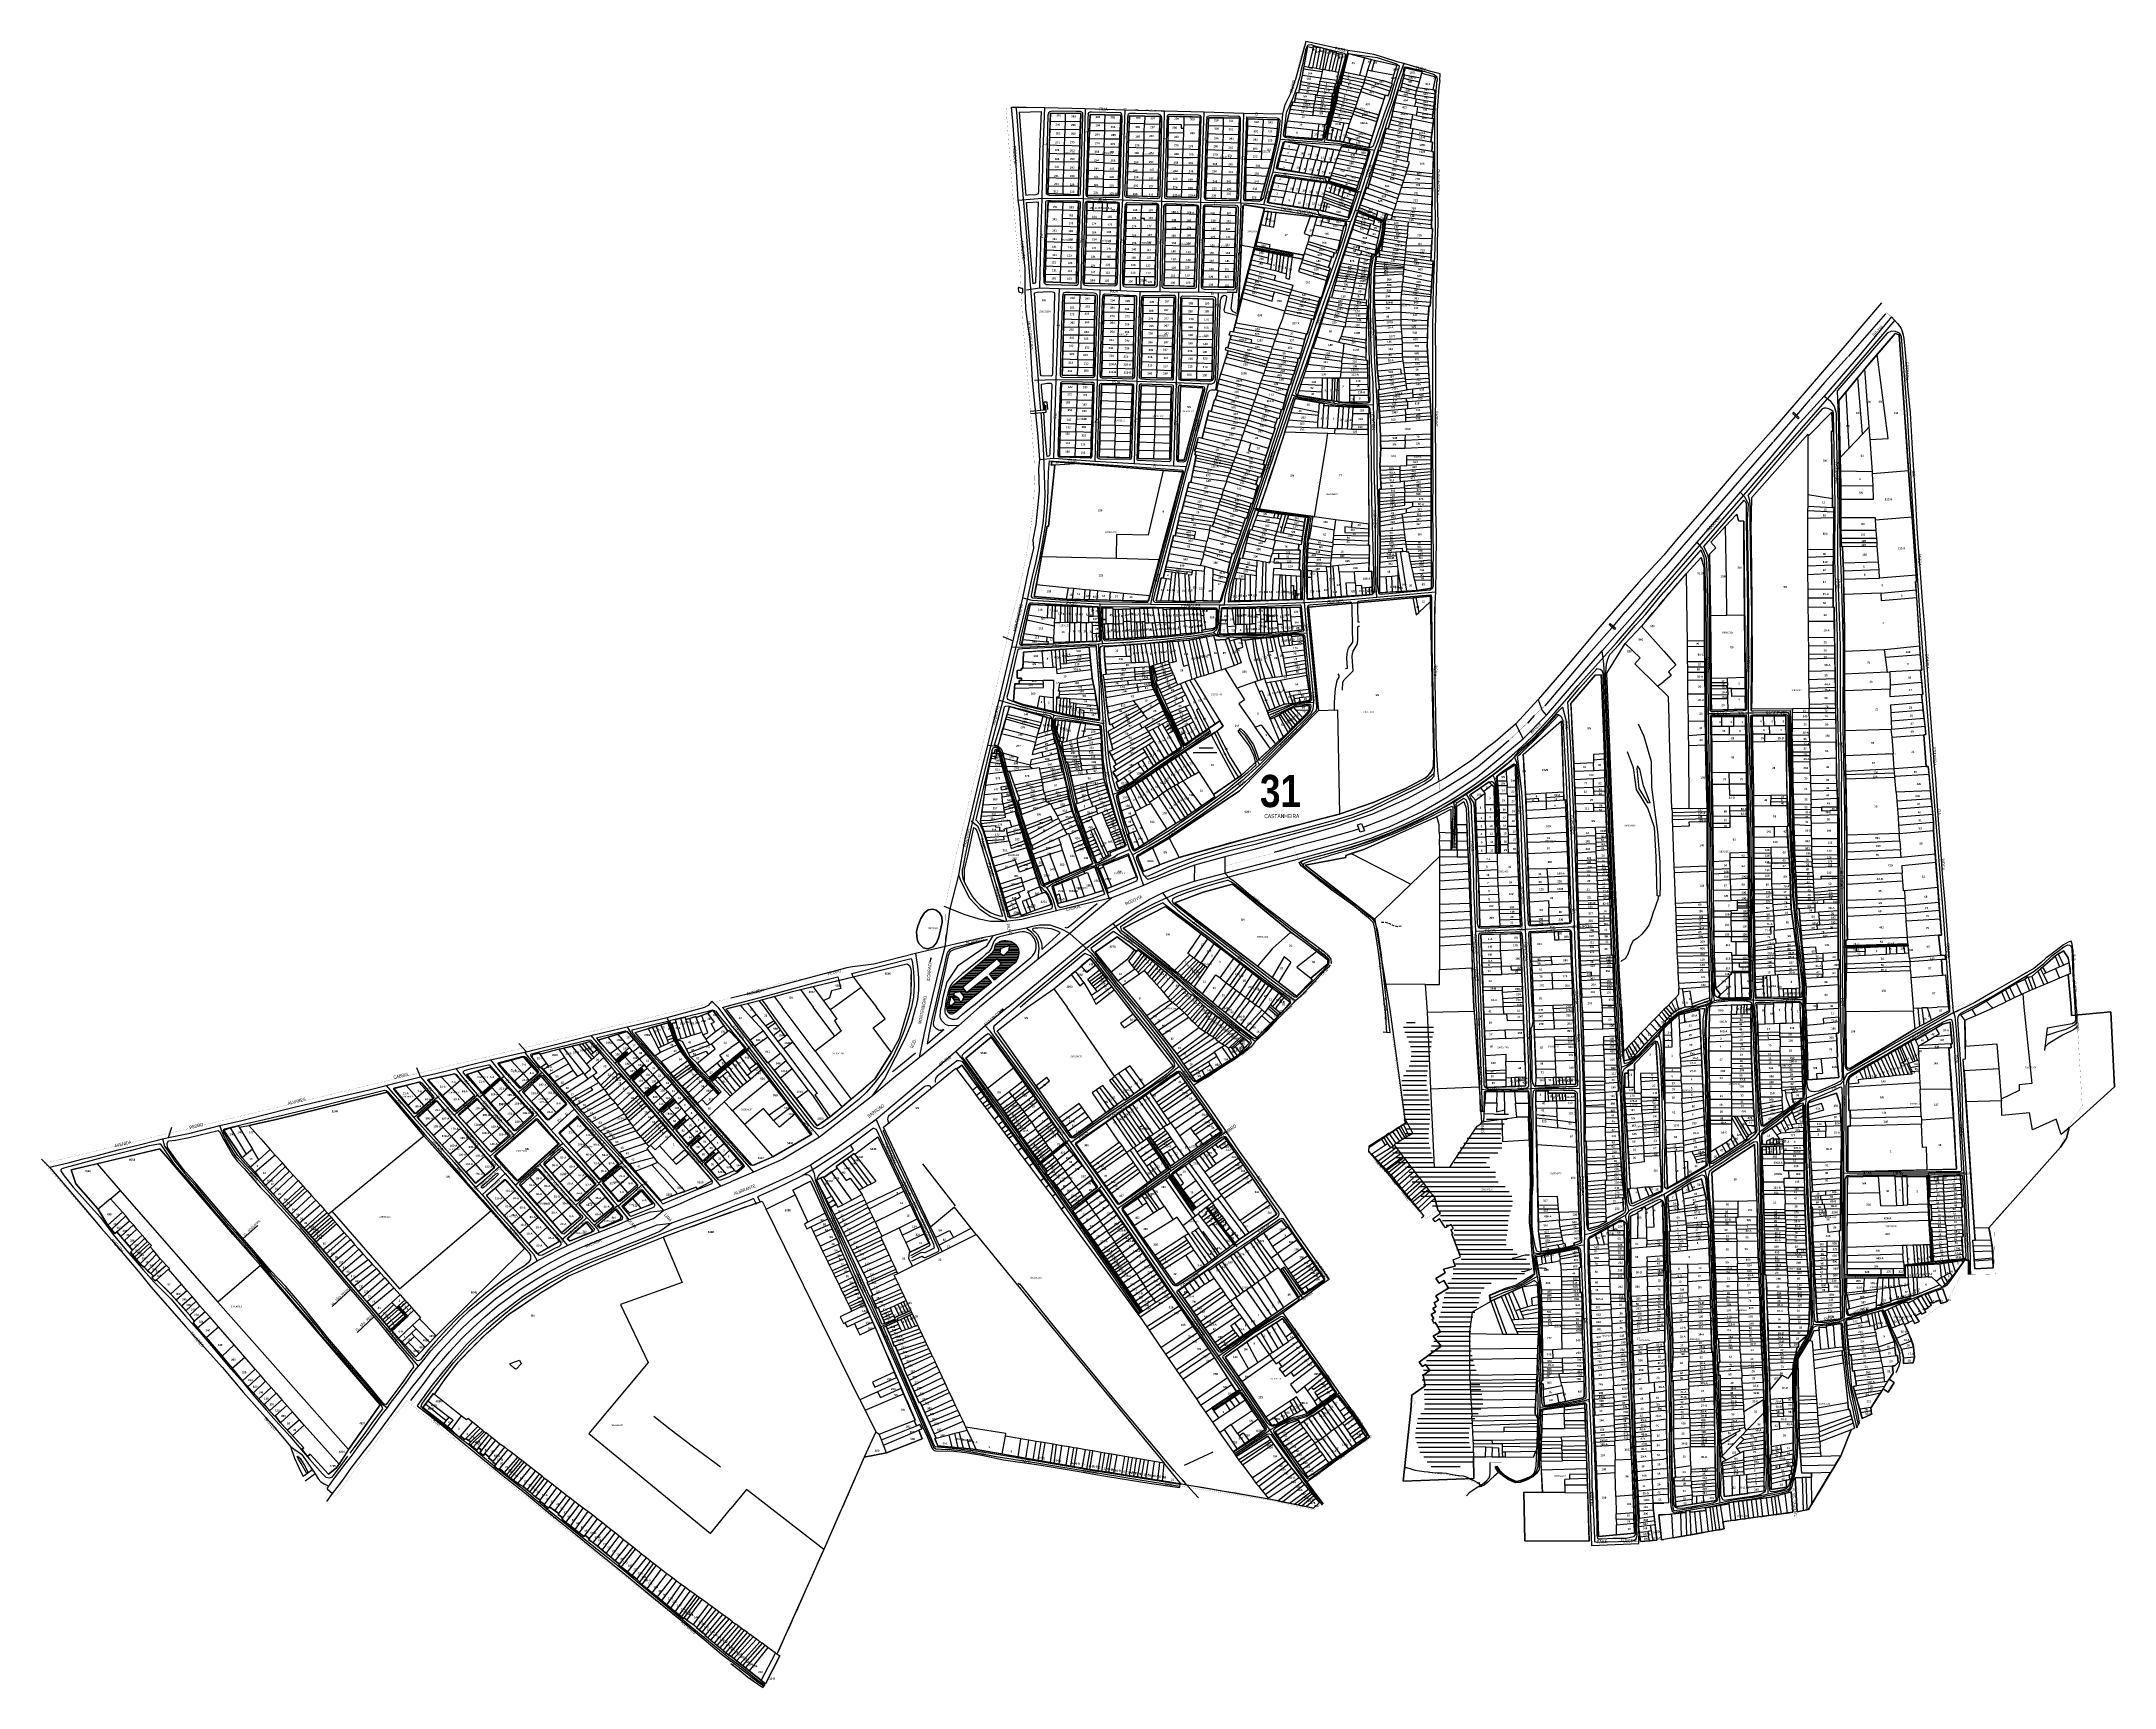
# Model space of a CAD drawing. Extents: x 206099 to 208675, y 4843659 to 4845705.
import ezdxf
from ezdxf.enums import TextEntityAlignment as Align

# ---------------------------------------------------------------- set-up
doc = ezdxf.new("R2010")
doc.units = 0
doc.header["$LTSCALE"] = 1.5
doc.header["$MEASUREMENT"] = 0
doc.linetypes.add('TRACO_15', pattern=[3, 2, -1])
for name, color, linetype in [('CD-MALHA-LOTES', 40, 'CONTINUOUS'), ('CD_TXT_QUADRA', 7, 'CONTINUOUS'), ('HD-ALAGADO-BREJO', 170, 'CONTINUOUS'), ('HD-CURSO-INTER', 170, 'CONTINUOUS'), ('HD-HACH-HIDROG', 160, 'CONTINUOUS'), ('HD-LAGOS-PERENE', 170, 'CONTINUOUS'), ('HD-VALAS-DRENOS', 170, 'CONTINUOUS'), ('LM-LIM-SETOR-FISCAL', 7, 'CONTINUOUS'), ('LM-LIMITE-MUNICIPAL', 2, 'CONTINUOUS'), ('LM-TXT-LSF', 7, 'CONTINUOUS'), ('RU-QUADRAS', 6, 'CONTINUOUS'), ('SV-CAMINHO-TRILHA', 20, 'CONTINUOUS'), ('SV-EIXO-ROD-ESTR', 7, 'CONTINUOUS'), ('SV-EIXO-RUA-N-PAV', 6, 'CONTINUOUS'), ('SV-EIXO-RUA-PAV', 20, 'CONTINUOUS'), ('SV-EST-M-N-PAV', 20, 'CONTINUOUS'), ('SV-EST-MUNIC-PAV', 20, 'CONTINUOUS'), ('SV-ESTIVAS', 7, 'CONTINUOUS'), ('SV-FX-DOM-FED', 20, 'CONTINUOUS'), ('SV-PASSARELAS', 20, 'CONTINUOUS'), ('SV-PONTE-BUEIRO', 249, 'CONTINUOUS'), ('SV-ROD-FEDERAIS', 40, 'CONTINUOUS'), ('SV-RUA-NAO-PAV-S-GUIA-C-GUIA', 7, 'CONTINUOUS'), ('SV-RUA-PAVIM-S-GUIA-C-GUIA', 7, 'CONTINUOUS'), ('SV-TXT-EST-M-N-PAV', 20, 'CONTINUOUS'), ('SV-TXT-MUNIC-PAV', 20, 'CONTINUOUS'), ('SV-TXT-ROD-FED', 20, 'CONTINUOUS'), ('SV-TXT-RUA-N-PAV-S-GUIA-C-GUIA', 7, 'CONTINUOUS'), ('SV-TXT-RUA-PAV-S-GUIA-C-GUIA', 7, 'CONTINUOUS'), ('Th_NmrPort', 7, 'CONTINUOUS')]:
    doc.layers.add(name, color=color, linetype=linetype)
doc.styles.add('3388-46-2D_TXT$0$ARIAL', font='ARIAL.TTF')
doc.styles.add('3389-31-2D_TXT$0$ARIAL', font='ARIAL.TTF')
doc.styles.add('3389-34-2D_TXT$0$ARIAL', font='ARIAL.TTF')
doc.styles.add('3389-35-2D_TXT$0$ARIAL', font='ARIAL.TTF')
doc.styles.add('ARIAL', font='ARIAL.TTF')
doc.styles.add('MONOTXT', font='ARIAL.TTF', dxfattribs={"height": 0.2})
doc.styles.get("Standard").update_dxf_attribs({"font": 'swisscbo.ttf'})
doc.linetypes.add('Limite', pattern='A,20,-3,[130,ltypeshp.shx,S=6.35,R=0,X=0,Y=0],-3,20', length=46)

# ---------------------------------------------------------------- blocks, each defined once
blk = doc.blocks.new('COD048', base_point=(207087.119498, 4846804.692002))
at = {"layer": 'SV-TXT-MUNIC-PAV'}
blk.add_line((207088.452832, 4846804.292002), (207089.786165, 4846804.692002), dxfattribs=at)
blk.add_lwpolyline([(207084.452832, 4846804.692002), (207089.786165, 4846804.692002), (207088.452832, 4846805.092002)], dxfattribs=at)
blk = doc.blocks.new('*X5')
at = {"layer": 'HD-ALAGADO-BREJO', "color": 0}
for p, q in [((207791.214047, 4844479.8926), (207828.418077, 4844479.892972)), ((207794.842649, 4844485.892669), (207805.79537, 4844485.892778)), ((207793.024959, 4844473.892585), (207828.630435, 4844473.892941)), ((207795.610594, 4844467.892578), (207827.255176, 4844467.892894)), ((207797.969237, 4844461.892568), (207826.109595, 4844461.89285)), ((207800.011615, 4844455.892556), (207825.55794, 4844455.892811)), ((207801.14809, 4844449.892534), (207824.898415, 4844449.892771)), ((207794.727734, 4844425.892338), (207821.10752, 4844425.892601)), ((207798.170735, 4844431.892405), (207822.055244, 4844431.892644)), ((207799.784972, 4844437.892454), (207823.002967, 4844437.892686)), ((207800.828458, 4844443.892498), (207823.950691, 4844443.892729)), ((207788.99836, 4844413.892214), (207819.766112, 4844413.892522)), ((207789.165763, 4844407.892183), (207819.978856, 4844407.892491)), ((207790.597303, 4844401.892164), (207820.921432, 4844401.892468)), ((207791.39063, 4844419.892271), (207820.298078, 4844419.89256)), ((207790.591581, 4844389.892098), (207823.052758, 4844389.892423)), ((207790.624199, 4844383.892066), (207823.567413, 4844383.892395)), ((207790.812854, 4844377.892035), (207824.273489, 4844377.892369)), ((207791.105561, 4844395.892136), (207822.180367, 4844395.892447)), ((207791.350355, 4844371.892007), (207824.111063, 4844371.892335)), ((207904.377694, 4844371.893137), (207921.70476, 4844371.89331)), ((207792.113749, 4844365.891982), (207823.948636, 4844365.8923)), ((207792.363181, 4844359.891951), (207823.45249, 4844359.892262)), ((207794.164311, 4844347.891903), (207822.312629, 4844347.892185)), ((207794.1923, 4844353.891936), (207822.609315, 4844353.892221)), ((207875.30661, 4844347.892714), (207912.081178, 4844347.893082)), ((207880.181973, 4844353.892796), (207913.753446, 4844353.893132)), ((207887.15993, 4844359.892899), (207916.463688, 4844359.893192)), ((207894.493216, 4844365.893005), (207920.144114, 4844365.893262)), ((207777.269977, 4844329.891635), (207824.213868, 4844329.892105)), ((207777.924523, 4844323.891609), (207825.78961, 4844323.892087)), ((207780.974045, 4844335.891705), (207822.72247, 4844335.892123)), ((207789.103192, 4844341.891819), (207822.260573, 4844341.892151)), ((207858.924276, 4844323.892419), (207908.589853, 4844323.892915)), ((207861.629071, 4844329.892479), (207913.301954, 4844329.892995)), ((207866.40461, 4844335.892559), (207913.348512, 4844335.893029)), ((207870.538868, 4844341.892634), (207911.776048, 4844341.893046)), ((207781.303788, 4844317.891609), (207827.311624, 4844317.89207)), ((207785.119883, 4844311.891615), (207828.920731, 4844311.892053)), ((207793.710604, 4844305.891668), (207832.781622, 4844305.892058)), ((207798.250215, 4844299.89168), (207905.524736, 4844299.892753)), ((207799.403432, 4844293.891658), (207905.707031, 4844293.892721)), ((207848.755933, 4844305.892218), (207898.657294, 4844305.892717)), ((207854.203606, 4844311.892305), (207894.023618, 4844311.892704)), ((207856.780366, 4844317.892364), (207898.081348, 4844317.892777)), ((207802.131386, 4844287.891653), (207908.842801, 4844287.89272)), ((207810.468715, 4844281.891703), (207917.408875, 4844281.892773)), ((207812.63408, 4844275.891692), (207922.444381, 4844275.89279)), ((207813.363658, 4844269.891666), (207925.986824, 4844269.892792)), ((207825.580983, 4844263.891755), (207926.724146, 4844263.892767)), ((207827.469613, 4844257.891741), (207926.210393, 4844257.892729)), ((207835.166879, 4844251.891785), (207924.307941, 4844251.892676)), ((207837.318521, 4844245.891774), (207922.647749, 4844245.892627)), ((207839.715859, 4844239.891765), (207921.21119, 4844239.89258)), ((207844.260155, 4844233.891777), (207849.477512, 4844233.891829)), ((207852.705357, 4844233.891861), (207920.735145, 4844233.892542)), ((207854.276476, 4844221.891811), (207919.61873, 4844221.892465)), ((207854.328298, 4844227.891845), (207920.45514, 4844227.892506)), ((207855.600513, 4844215.891791), (207918.283121, 4844215.892418)), ((207857.033068, 4844209.891773), (207918.867097, 4844209.892391)), ((207857.551363, 4844203.891745), (207927.143502, 4844203.892441)), ((207859.975913, 4844197.891736), (207932.445402, 4844197.892461)), ((207862.747953, 4844191.891731), (207943.901523, 4844191.892542)), ((207851.14973, 4844167.891483), (207932.054726, 4844167.892292)), ((207853.000642, 4844173.891534), (207941.53549, 4844173.89242)), ((207853.080848, 4844179.891568), (207947.9702, 4844179.892517)), ((207855.623703, 4844185.891627), (207948.252647, 4844185.892553)), ((207841.793676, 4844143.891257), (207885.410557, 4844143.891694)), ((207843.658365, 4844149.891309), (207887.283114, 4844149.891745)), ((207845.083184, 4844155.891356), (207891.452895, 4844155.89182)), ((207846.56011, 4844161.891404), (207900.155343, 4844161.89194)), ((207835.126361, 4844113.891026), (207875.956477, 4844113.891434)), ((207835.772403, 4844119.891065), (207877.483048, 4844119.891482)), ((207837.744728, 4844125.891118), (207880.044541, 4844125.891541)), ((207839.498916, 4844131.891168), (207882.553421, 4844131.891599)), ((207840.29991, 4844137.891209), (207884.338273, 4844137.89165)), ((207828.928135, 4844089.890832), (207874.436819, 4844089.891287)), ((207832.96839, 4844095.890905), (207874.568183, 4844095.891321)), ((207834.653275, 4844101.890955), (207874.887357, 4844101.891357)), ((207834.920125, 4844107.890991), (207875.335504, 4844107.891395)), ((207819.765805, 4844065.890608), (207877.750984, 4844065.891188)), ((207822.938291, 4844071.890673), (207876.427849, 4844071.891208)), ((207825.074135, 4844077.890727), (207875.296174, 4844077.891229)), ((207826.169204, 4844083.890771), (207874.524358, 4844083.891255)), ((207814.358217, 4844047.890455), (207884.323065, 4844047.891155)), ((207814.453918, 4844041.890423), (207885.515043, 4844041.891134)), ((207816.089236, 4844053.890505), (207881.579319, 4844053.89116)), ((207818.297974, 4844059.89056), (207879.376118, 4844059.891171)), ((207816.028817, 4844035.890406), (207886.027486, 4844035.891106)), ((207816.959459, 4844029.890382), (207887.54437, 4844029.891088)), ((207817.195608, 4844023.890351), (207888.769743, 4844023.891067)), ((207817.417703, 4844017.890321), (207889.92495, 4844017.891046)), ((207817.809855, 4844011.890292), (207889.658708, 4844011.89101)), ((207808.371219, 4843987.890065), (207875.878995, 4843987.89074)), ((207809.269532, 4843993.890107), (207880.029146, 4843993.890815)), ((207812.735023, 4843999.890175), (207884.076937, 4843999.890888)), ((207817.362589, 4844005.890254), (207887.474825, 4844005.890955)), ((207806.062029, 4843975.889976), (207872.269834, 4843975.890638)), ((207806.212549, 4843969.889945), (207872.458862, 4843969.890607)), ((207807.007572, 4843981.890018), (207873.093171, 4843981.890679)), ((207807.637929, 4843963.889926), (207872.960939, 4843963.890579)), ((207809.984234, 4843957.889916), (207874.567308, 4843957.890562)), ((207811.448392, 4843951.889898), (207878.86683, 4843951.890572)), ((207816.663107, 4843945.889917), (207880.350384, 4843945.890554)), ((207820.480887, 4843939.889922), (207876.952716, 4843939.890487)), ((207825.634741, 4843933.889941), (207861.666141, 4843933.890301))]:
    blk.add_line(p, q, dxfattribs=at)
blk = doc.blocks.new('COD045', base_point=(206178.195884, 4844915.796487))
at = {"layer": 'SV-ESTIVAS'}
blk.add_lwpolyline([(206178.944422, 4844914.299411), (206178.195884, 4844915.796487), (206178.944422, 4844917.299411)], dxfattribs=at)
blk = doc.blocks.new('*X2')
at = {"layer": 'HD-HACH-HIDROG', "color": 0}
for p, q in [((207283.323692, 4844578.751639), (207292.827286, 4844578.751734)), ((207283.681185, 4844580.751675), (207299.480912, 4844580.751833)), ((207284.541472, 4844582.751717), (207309.221255, 4844582.751963)), ((207286.789002, 4844584.751772), (207306.537953, 4844584.75197)), ((207290.512389, 4844586.751842), (207302.286052, 4844586.75196)), ((207301.422143, 4844578.75182), (207312.035011, 4844578.751926)), ((207301.751676, 4844580.751856), (207310.732014, 4844580.751946)), ((207256.581359, 4844552.750942), (207271.682815, 4844552.751093)), ((207258.98637, 4844554.750999), (207274.097334, 4844554.75115)), ((207261.39138, 4844556.751056), (207276.511852, 4844556.751207)), ((207263.79639, 4844558.751113), (207278.926371, 4844558.751265)), ((207266.2014, 4844560.75117), (207281.34089, 4844560.751322)), ((207268.606411, 4844562.751227), (207283.755409, 4844562.751379)), ((207271.011421, 4844564.751284), (207286.169927, 4844564.751436)), ((207273.3862, 4844566.751341), (207312.257547, 4844566.75173)), ((207275.760224, 4844568.751398), (207312.757185, 4844568.751768)), ((207278.134247, 4844570.751455), (207291.992608, 4844570.751593)), ((207280.406086, 4844572.75151), (207289.759504, 4844572.751604)), ((207281.99959, 4844574.751559), (207289.95096, 4844574.751639)), ((207282.824169, 4844576.751601), (207290.142417, 4844576.751674)), ((207284.583039, 4844552.751222), (207299.77272, 4844552.751374)), ((207286.664356, 4844564.751441), (207311.591309, 4844564.75169)), ((207286.953058, 4844554.751279), (207302.102071, 4844554.75143)), ((207288.228233, 4844562.751424), (207310.73835, 4844562.751649)), ((207289.323077, 4844556.751336), (207304.431421, 4844556.751487)), ((207289.792109, 4844560.751406), (207309.396966, 4844560.751602)), ((207291.355986, 4844558.751389), (207306.920782, 4844558.751544)), ((207296.121688, 4844570.751635), (207313.087288, 4844570.751804)), ((207298.187103, 4844572.751688), (207313.151201, 4844572.751838)), ((207300.252518, 4844574.751742), (207313.070014, 4844574.75187)), ((207301.09261, 4844576.751783), (207312.8335, 4844576.751901)), ((207228.642667, 4844526.750234), (207245.401323, 4844526.750401)), ((207229.479351, 4844528.750275), (207243.793714, 4844528.750418)), ((207230.533525, 4844530.750319), (207245.123109, 4844530.750465)), ((207232.387923, 4844532.75037), (207247.537628, 4844532.750522)), ((207234.7417, 4844534.750427), (207249.952147, 4844534.750579)), ((207237.164223, 4844536.750484), (207252.366665, 4844536.750636)), ((207239.595504, 4844538.750541), (207254.781184, 4844538.750693)), ((207242.026785, 4844540.750599), (207257.195703, 4844540.75075)), ((207244.458066, 4844542.750656), (207259.610221, 4844542.750807)), ((207246.889347, 4844544.750713), (207262.02474, 4844544.750865)), ((207249.320629, 4844546.75077), (207264.439259, 4844546.750922)), ((207251.75191, 4844548.750828), (207266.853778, 4844548.750979)), ((207253.072363, 4844526.750478), (207268.359446, 4844526.750631)), ((207254.176349, 4844550.750885), (207269.268296, 4844550.751036)), ((207255.52311, 4844528.750536), (207270.833933, 4844528.750689)), ((207257.973856, 4844530.750593), (207273.30842, 4844530.750746)), ((207260.424603, 4844532.750651), (207275.782906, 4844532.750804)), ((207262.875349, 4844534.750708), (207278.257393, 4844534.750862)), ((207265.326096, 4844536.750766), (207278.026329, 4844536.750893)), ((207267.776842, 4844538.750823), (207276.372982, 4844538.750909)), ((207270.227589, 4844540.750881), (207274.719635, 4844540.750925)), ((207272.678335, 4844542.750938), (207273.066288, 4844542.750942)), ((207277.472983, 4844546.751052), (207292.689455, 4844546.751204)), ((207277.994071, 4844544.751024), (207290.301668, 4844544.751147)), ((207279.614638, 4844542.751007), (207287.913881, 4844542.75109)), ((207279.843002, 4844548.751109), (207295.077242, 4844548.751261)), ((207281.235205, 4844540.750991), (207285.526094, 4844540.751034)), ((207282.213021, 4844550.751165), (207297.44337, 4844550.751318)), ((207282.855772, 4844538.750974), (207283.138306, 4844538.750977)), ((207223.813326, 4844506.749855), (207243.786277, 4844506.750055)), ((207224.230151, 4844508.749893), (207226.528303, 4844508.749916)), ((207224.708036, 4844510.74993), (207226.987215, 4844510.749953)), ((207225.146152, 4844512.749968), (207227.446128, 4844512.749991)), ((207225.583246, 4844514.750005), (207227.905041, 4844514.750028)), ((207225.982847, 4844516.750042), (207228.363953, 4844516.750066)), ((207226.409444, 4844518.750079), (207234.406701, 4844518.750159)), ((207226.868614, 4844520.750117), (207232.245856, 4844520.750171)), ((207227.359084, 4844522.750155), (207233.051734, 4844522.750212)), ((207227.922562, 4844524.750194), (207247.008932, 4844524.750384)), ((207231.031941, 4844516.750093), (207237.869975, 4844516.750161)), ((207231.158679, 4844508.749962), (207246.089067, 4844508.750111)), ((207232.302542, 4844514.750072), (207238.857891, 4844514.750138)), ((207233.518655, 4844510.750018), (207248.563553, 4844510.750169)), ((207233.573143, 4844512.750052), (207239.644868, 4844512.750113)), ((207241.823217, 4844522.7503), (207263.410473, 4844522.750515)), ((207243.085954, 4844512.750147), (207251.03804, 4844512.750227)), ((207243.309808, 4844520.750281), (207260.935987, 4844520.750458)), ((207243.888978, 4844514.750188), (207253.512527, 4844514.750284)), ((207244.692002, 4844516.750229), (207255.987013, 4844516.750342)), ((207244.796398, 4844518.750263), (207258.4615, 4844518.7504)), ((207250.621617, 4844524.750421), (207265.88496, 4844524.750573))]:
    blk.add_line(p, q, dxfattribs=at)
blk = doc.blocks.new('*X4')
at = {"layer": 'HD-HACH-HIDROG', "color": 0}
for p, q in [((207223.556432, 4844504.64934), (207241.457927, 4844504.649519)), ((207223.563705, 4844502.649307), (207239.241411, 4844502.649463)), ((207224.141367, 4844500.649279), (207237.024896, 4844500.649408)), ((207225.718105, 4844498.649262), (207234.654372, 4844498.649351))]:
    blk.add_line(p, q, dxfattribs=at)
blk = doc.blocks.new('*X3')
at = {"layer": 'HD-ALAGADO-BREJO', "color": 0}
for p, q in [((207529.789814, 4844821.219984), (207559.330675, 4844821.22028)), ((207537.426369, 4844827.220093), (207554.744621, 4844827.220267))]:
    blk.add_line(p, q, dxfattribs=at)

msp = doc.modelspace()

# ---------------------------------------------------------------- linework, layer by layer
at = {"layer": 'CD-MALHA-LOTES', "linetype": 'Continuous'}
for p, q in [((207667.7, 4845674.2), (207672.2, 4845698.8)), ((207672.2, 4845698.8), (207679, 4845697.3)), ((207679, 4845697.3), (207673.1, 4845673.3)), ((207683.1, 4845698.2), (207678, 4845672.6)), ((207679, 4845697.3), (207679.2, 4845698.8)), ((207679.2, 4845698.8), (207683.1, 4845698.2)), ((207687.5, 4845697.8), (207682.6, 4845671.9)), ((207683.1, 4845698.2), (207687.5, 4845697.8)), ((207692.1, 4845696.5), (207686.7, 4845671.2)), ((207687.5, 4845697.8), (207692.1, 4845696.5)), ((207695.2, 4845695.5), (207690.8, 4845670.4)), ((207692.1, 4845696.5), (207695.2, 4845695.5)), ((207699.3, 4845694.3), (207693.4, 4845670)), ((207695.2, 4845695.5), (207699.3, 4845694.3)), ((207703.6, 4845692.1), (207698.6, 4845669.1)), ((207699.3, 4845694.3), (207703.6, 4845692.1)), ((207707.4, 4845690.7), (207702.2, 4845668.5)), ((207703.6, 4845692.1), (207707.6, 4845691.6)), ((207711.3, 4845690), (207706.3, 4845667.8)), ((207707.6, 4845691.6), (207707.4, 4845690.7)), ((207707.4, 4845690.7), (207711.3, 4845690)), ((207715.6, 4845689.2), (207710.4, 4845667)), ((207711.3, 4845690), (207715.6, 4845689.2)), ((207717.3, 4845667.3), (207722.9, 4845689.9)), ((207722.9, 4845689.9), (207742.7, 4845685.1)), ((207742.7, 4845685.1), (207736.4, 4845663.2)), ((207742.7, 4845685.1), (207751, 4845682.8)), ((207663.9, 4845656.6), (207665.6, 4845662.6)), ((207665.6, 4845662.6), (207667, 4845671.1)), ((207688.4, 4845659.5), (207665.6, 4845662.6)), ((207667, 4845671.1), (207667.7, 4845674.2)), ((207667, 4845671.1), (207690.2, 4845667.7)), ((207667.7, 4845674.2), (207673.1, 4845673.3)), ((207673.1, 4845673.3), (207678, 4845672.6)), ((207678, 4845672.6), (207682.6, 4845671.9)), ((207682.6, 4845671.9), (207686.7, 4845671.2)), ((207686.7, 4845671.2), (207690.8, 4845670.4)), ((207688.4, 4845659.5), (207687.7, 4845656.6)), ((207690.2, 4845667.7), (207688.4, 4845659.5)), ((207708.3, 4845656.6), (207688.4, 4845659.5)), ((207690.8, 4845670.4), (207690.2, 4845667.7)), ((207690.8, 4845670.4), (207693.4, 4845670)), ((207693.4, 4845670), (207698.6, 4845669.1)), ((207698.6, 4845669.1), (207702.2, 4845668.5)), ((207702.2, 4845668.5), (207706.3, 4845667.8)), ((207706.3, 4845667.8), (207710.4, 4845667)), ((207710.4, 4845667), (207708.3, 4845656.6)), ((207714.7, 4845656.5), (207715.4, 4845659.4)), ((207715.4, 4845659.4), (207716.1, 4845662.6)), ((207715.4, 4845659.4), (207728.5, 4845656.5)), ((207716.1, 4845662.6), (207717.3, 4845667.3)), ((207743.1, 4845656.8), (207716.1, 4845662.6)), ((207717.3, 4845667.3), (207736.4, 4845663.2)), ((207736.4, 4845663.2), (207744.5, 4845661.6)), ((207743.4, 4845657.9), (207744.5, 4845661.6)), ((207746.7, 4845669.3), (207744.5, 4845661.6)), ((207744.5, 4845661.6), (207765.1, 4845656.5)), ((207751, 4845682.8), (207746.7, 4845669.3)), ((207751.6, 4845668.3), (207746.7, 4845669.3)), ((207751, 4845682.8), (207755.4, 4845682)), ((207755.4, 4845682), (207751.6, 4845668.3)), ((207778.7, 4845663.1), (207751.6, 4845668.3)), ((207755.4, 4845682), (207782.9, 4845675.5)), ((207778.7, 4845663.1), (207777.2, 4845656.5)), ((207782.9, 4845675.5), (207778.7, 4845663.1)), ((207790.5, 4845656.6), (207791.2, 4845659.4)), ((207791.2, 4845659.4), (207792.4, 4845663.5)), ((207791.2, 4845659.4), (207802.3, 4845656.5)), ((207793.3, 4845672.2), (207791.4, 4845663.9)), ((207791.4, 4845663.9), (207792.4, 4845663.5)), ((207792.4, 4845663.5), (207812.3, 4845659.8)), ((207814.5, 4845667.4), (207793.3, 4845672.2)), ((207812.3, 4845659.8), (207811.2, 4845656.6)), ((207812.3, 4845659.8), (207814.1, 4845665.7)), ((207814.1, 4845665.7), (207814.5, 4845667.4)), ((207814.1, 4845665.7), (207831.2, 4845661.2)), ((207831.2, 4845661.2), (207830.2, 4845656.6)), ((207656.8, 4845634), (207655.9, 4845629.8)), ((207658.4, 4845641.7), (207656.8, 4845634)), ((207656.8, 4845634), (207680.9, 4845631.4)), ((207661.4, 4845641.3), (207658.4, 4845641.7)), ((207661.4, 4845641.3), (207662.2, 4845645.7)), ((207682.2, 4845638.6), (207661.4, 4845641.3)), ((207663, 4845651), (207662.2, 4845645.7)), ((207662.2, 4845645.7), (207684.7, 4845643.3)), ((207663.7, 4845655), (207663, 4845651)), ((207685.6, 4845647.4), (207663, 4845651)), ((207663.9, 4845656.6), (207663.7, 4845655)), ((207686.5, 4845651.2), (207663.7, 4845655)), ((207681.7, 4845635.7), (207680.9, 4845631.4)), ((207681.7, 4845635.7), (207682.2, 4845638.6)), ((207702.1, 4845633.1), (207681.7, 4845635.7)), ((207683.6, 4845638.4), (207682.2, 4845638.6)), ((207684.7, 4845643.3), (207683.6, 4845638.4)), ((207683.6, 4845638.4), (207702.5, 4845636.6)), ((207685.6, 4845647.4), (207684.7, 4845643.3)), ((207684.7, 4845643.3), (207703, 4845640.8)), ((207686.5, 4845651.2), (207685.6, 4845647.4)), ((207685.6, 4845647.4), (207705.2, 4845645.1)), ((207687.4, 4845655.4), (207686.5, 4845651.2)), ((207686.5, 4845651.2), (207705.8, 4845648.5)), ((207687.4, 4845655.4), (207687.7, 4845656.6)), ((207706.6, 4845652.2), (207687.4, 4845655.4)), ((207702.5, 4845636.6), (207702.1, 4845633.1)), ((207702.5, 4845636.6), (207703, 4845640.8)), ((207703, 4845640.8), (207704.6, 4845640.7)), ((207704.6, 4845640.7), (207705.2, 4845645.1)), ((207705.2, 4845645.1), (207705.8, 4845648.5)), ((207705.8, 4845648.5), (207706.6, 4845652.2)), ((207707.4, 4845652.1), (207706.6, 4845652.2)), ((207708.3, 4845656.6), (207707.4, 4845652.1)), ((207708.7, 4845636.1), (207708.3, 4845632)), ((207710.1, 4845642.1), (207708.7, 4845636.1)), ((207733.7, 4845629.9), (207708.7, 4845636.1)), ((207711.1, 4845647.1), (207710.1, 4845642.1)), ((207710.1, 4845642.1), (207735.5, 4845635)), ((207712, 4845651.6), (207711.1, 4845647.1)), ((207711.1, 4845647.1), (207737.7, 4845641.3)), ((207713.4, 4845651.2), (207712, 4845651.6)), ((207714.3, 4845655.3), (207713.4, 4845651.2)), ((207713.4, 4845651.2), (207739, 4845644.9)), ((207714.3, 4845655.3), (207714.7, 4845656.5)), ((207740.3, 4845648.7), (207714.3, 4845655.3)), ((207741.9, 4845653.2), (207728.5, 4845656.5)), ((207735.5, 4845635), (207733.7, 4845629.9)), ((207735.5, 4845635), (207737.7, 4845641.3)), ((207737.7, 4845641.3), (207738.3, 4845642.8)), ((207738.3, 4845642.8), (207739, 4845644.9)), ((207738.3, 4845642.8), (207767.2, 4845633.4)), ((207739, 4845644.9), (207739.9, 4845647.4)), ((207739.9, 4845647.4), (207740.3, 4845648.7)), ((207739.9, 4845647.4), (207768.6, 4845638.5)), ((207741.9, 4845653.2), (207740.3, 4845648.7)), ((207742.1, 4845653.9), (207741.9, 4845653.2)), ((207742.1, 4845653.9), (207743.1, 4845656.6)), ((207774.3, 4845643.4), (207742.1, 4845653.9)), ((207743.1, 4845656.8), (207743.4, 4845657.9)), ((207743.1, 4845656.8), (207743.1, 4845656.6)), ((207743.4, 4845657.9), (207748, 4845656.6)), ((207775.6, 4845647.7), (207748, 4845656.6)), ((207776.3, 4845652.8), (207765.1, 4845656.5)), ((207767.2, 4845633.4), (207768.6, 4845638.5)), ((207768.6, 4845638.5), (207772.3, 4845637.3)), ((207772.3, 4845637.3), (207774.3, 4845643.4)), ((207775.6, 4845647.7), (207774.3, 4845643.4)), ((207777.2, 4845652.4), (207775.6, 4845647.7)), ((207777.2, 4845656.5), (207776.3, 4845652.8)), ((207776.3, 4845652.8), (207777.2, 4845652.4)), ((207783.1, 4845639), (207780.6, 4845629.2)), ((207784.5, 4845644.5), (207783.1, 4845639)), ((207783.1, 4845639), (207805.2, 4845634.2)), ((207787, 4845643.8), (207784.5, 4845644.5)), ((207788.4, 4845648.7), (207787, 4845643.8)), ((207787, 4845643.8), (207806.4, 4845638.7)), ((207789.6, 4845653.2), (207788.4, 4845648.7)), ((207788.4, 4845648.7), (207807.6, 4845643.5)), ((207789.6, 4845653.2), (207790.5, 4845656.6)), ((207808.6, 4845647.6), (207789.6, 4845653.2)), ((207810.6, 4845654.5), (207802.3, 4845656.5)), ((207805.2, 4845634.2), (207806.4, 4845638.7)), ((207805.2, 4845634.2), (207807, 4845633.9)), ((207807, 4845633.9), (207806.1, 4845629.5)), ((207806.4, 4845638.7), (207807.6, 4845643.5)), ((207806.4, 4845638.7), (207830, 4845634.8)), ((207807, 4845633.9), (207829.6, 4845629.4)), ((207807.6, 4845643.5), (207808.6, 4845647.6)), ((207807.6, 4845643.5), (207830.5, 4845640)), ((207810.6, 4845654.5), (207808.6, 4845647.6)), ((207827.7, 4845645), (207808.6, 4845647.6)), ((207811.2, 4845656.6), (207810.6, 4845654.5)), ((207830.2, 4845656.6), (207827.7, 4845645)), ((207830.3, 4845644.7), (207827.7, 4845645)), ((207829.6, 4845629.4), (207830, 4845634.8)), ((207830, 4845634.8), (207830.5, 4845640)), ((207830.5, 4845640), (207830.3, 4845644.7)), ((207352.4, 4845616), (207352.1, 4845606)), ((207371.4, 4845615.7), (207352.4, 4845616)), ((207371.1, 4845605.6), (207371.4, 4845615.7)), ((207390.4, 4845615.5), (207371.4, 4845615.7)), ((207390, 4845605.2), (207390.4, 4845615.5)), ((207401.7, 4845614.1), (207401.5, 4845604.4)), ((207420.4, 4845613.7), (207401.7, 4845614.1)), ((207420.1, 4845604.1), (207420.4, 4845613.7)), ((207439.8, 4845613.3), (207420.4, 4845613.7)), ((207439.5, 4845603.7), (207439.8, 4845613.3)), ((207450.6, 4845612.7), (207450.3, 4845603.2)), ((207469.7, 4845612.3), (207450.6, 4845612.7)), ((207469.7, 4845612.3), (207469.4, 4845602.8)), ((207488.8, 4845611.9), (207469.7, 4845612.3)), ((207488.5, 4845602.4), (207488.8, 4845611.9)), ((207499.4, 4845612.2), (207499, 4845602.2)), ((207518.8, 4845611.6), (207499.4, 4845612.2)), ((207518.5, 4845601.6), (207518.8, 4845611.6)), ((207538.4, 4845611.1), (207518.8, 4845611.6)), ((207538, 4845600.9), (207538.4, 4845611.1)), ((207548.8, 4845610.3), (207548.5, 4845600.8)), ((207567.7, 4845610), (207548.8, 4845610.3)), ((207567.4, 4845600.1), (207567.7, 4845610)), ((207587.3, 4845609.7), (207567.7, 4845610)), ((207586.9, 4845599.3), (207587.3, 4845609.7)), ((207597.5, 4845608.8), (207597.2, 4845600.1)), ((207616.7, 4845608.2), (207597.5, 4845608.8)), ((207616.7, 4845608.2), (207616.3, 4845598.5)), ((207635.5, 4845607.7), (207616.7, 4845608.2)), ((207649.2, 4845616), (207646.9, 4845606.5)), ((207650.4, 4845620.8), (207649.2, 4845616)), ((207649.2, 4845616), (207678.6, 4845613)), ((207651.8, 4845626), (207650.4, 4845620.8)), ((207650.4, 4845620.8), (207679.3, 4845617.7)), ((207652.5, 4845626), (207651.8, 4845626)), ((207653.6, 4845630), (207652.5, 4845626)), ((207652.5, 4845626), (207680, 4845623.1)), ((207655.9, 4845629.8), (207653.6, 4845630)), ((207655.9, 4845629.8), (207680.2, 4845627.5)), ((207678.6, 4845613), (207679.3, 4845617.7)), ((207697.4, 4845611.1), (207678.6, 4845613)), ((207679.3, 4845617.7), (207679.4, 4845618.9)), ((207679.4, 4845618.9), (207680, 4845623.1)), ((207698.9, 4845617.2), (207679.4, 4845618.9)), ((207680, 4845623.1), (207680.2, 4845627.5)), ((207680, 4845623.1), (207700.8, 4845621.1)), ((207680.9, 4845631.4), (207680.2, 4845627.5)), ((207680.2, 4845627.5), (207701.2, 4845625.3)), ((207680.9, 4845631.4), (207701.7, 4845629)), ((207695.1, 4845601.8), (207697.4, 4845611.1)), ((207697.4, 4845611.1), (207698.9, 4845617.2)), ((207700.3, 4845617.1), (207698.9, 4845617.2)), ((207700.8, 4845621.1), (207700.3, 4845617.1)), ((207700.8, 4845621.1), (207701.2, 4845625.3)), ((207701.2, 4845625.3), (207701.7, 4845629)), ((207701.7, 4845629), (207702.1, 4845633.1)), ((207702.9, 4845611.3), (207701.7, 4845606.7)), ((207704.3, 4845616.5), (207702.9, 4845611.3)), ((207702.9, 4845611.3), (207726.2, 4845608.3)), ((207705.4, 4845620.8), (207704.3, 4845616.5)), ((207704.3, 4845616.5), (207727.4, 4845611.7)), ((207706.2, 4845624.2), (207705.4, 4845620.8)), ((207705.4, 4845620.8), (207728.8, 4845615.8)), ((207707.4, 4845628.5), (207706.2, 4845624.2)), ((207706.2, 4845624.2), (207729.8, 4845618.5)), ((207708.3, 4845632), (207707.4, 4845628.5)), ((207707.4, 4845628.5), (207731, 4845622)), ((207708.3, 4845632), (207732.5, 4845626.3)), ((207724.3, 4845602.9), (207726.2, 4845608.3)), ((207726.2, 4845608.3), (207727.4, 4845611.7)), ((207727.4, 4845611.7), (207728.4, 4845614.6)), ((207728.8, 4845615.8), (207728.4, 4845614.6)), ((207728.4, 4845614.6), (207758.2, 4845605.7)), ((207729.8, 4845618.5), (207728.8, 4845615.8)), ((207729.8, 4845618.5), (207731, 4845622)), ((207729.8, 4845618.5), (207759.3, 4845609.2)), ((207732.5, 4845626.3), (207731, 4845622)), ((207731, 4845622), (207760.7, 4845613.7)), ((207733.7, 4845629.9), (207732.5, 4845626.3)), ((207758.2, 4845605.7), (207759.3, 4845609.2)), ((207759.3, 4845609.2), (207760.7, 4845613.7)), ((207760.7, 4845613.7), (207767.2, 4845633.4)), ((207775.5, 4845607.8), (207774, 4845602.8)), ((207776.8, 4845612), (207775.5, 4845607.8)), ((207775.5, 4845607.8), (207800.6, 4845601.9)), ((207778.2, 4845618.4), (207776.8, 4845612)), ((207776.8, 4845612), (207801.6, 4845607.1)), ((207780.6, 4845629.2), (207778.2, 4845618.4)), ((207803, 4845613.9), (207778.2, 4845618.4)), ((207780.6, 4845629.2), (207805.1, 4845624.8)), ((207801.6, 4845607.1), (207802, 4845608.9)), ((207802, 4845608.9), (207803, 4845613.9)), ((207802, 4845608.9), (207828.3, 4845603.5)), ((207807.1, 4845613.1), (207803, 4845613.9)), ((207806.1, 4845629.5), (207805.1, 4845624.8)), ((207805.1, 4845624.8), (207808.5, 4845624.2)), ((207806.1, 4845629.5), (207829.1, 4845624.7)), ((207807.7, 4845617.7), (207807.1, 4845613.1)), ((207807.1, 4845613.1), (207827.5, 4845609.4)), ((207808.5, 4845624.2), (207807.7, 4845617.7)), ((207807.7, 4845617.7), (207827.9, 4845614)), ((207808.5, 4845624.2), (207828.6, 4845620.6)), ((207827.5, 4845609.4), (207827.9, 4845614)), ((207829.1, 4845609.1), (207827.5, 4845609.4)), ((207827.9, 4845614), (207828.6, 4845620.6)), ((207828.3, 4845603.5), (207829.1, 4845609.1)), ((207828.6, 4845620.6), (207829.1, 4845624.7)), ((207829.1, 4845624.7), (207829.6, 4845629.4)), ((207351.5, 4845586), (207351.1, 4845576.4)), ((207351.8, 4845596.2), (207351.5, 4845586)), ((207351.5, 4845586), (207370.5, 4845585.6)), ((207352.1, 4845606), (207351.8, 4845596.2)), ((207351.8, 4845596.2), (207370.8, 4845595.6)), ((207352.1, 4845606), (207371.1, 4845605.6)), ((207370.1, 4845575.7), (207370.5, 4845585.6)), ((207370.5, 4845585.6), (207370.8, 4845595.6)), ((207389.2, 4845585.3), (207370.5, 4845585.6)), ((207370.8, 4845595.6), (207371.1, 4845605.6)), ((207389.6, 4845595.1), (207370.8, 4845595.6)), ((207390, 4845605.2), (207371.1, 4845605.6)), ((207388.9, 4845575), (207389.2, 4845585.3)), ((207389.2, 4845585.3), (207389.6, 4845595.1)), ((207389.6, 4845595.1), (207390, 4845605.2)), ((207400.7, 4845584.6), (207400.3, 4845574.7)), ((207401.1, 4845594.6), (207400.7, 4845584.6)), ((207400.7, 4845584.6), (207419.6, 4845584.2)), ((207401.5, 4845604.4), (207401.1, 4845594.6)), ((207401.1, 4845594.6), (207419.9, 4845594.3)), ((207401.5, 4845604.4), (207420.1, 4845604.1)), ((207419.3, 4845574.1), (207419.6, 4845584.2)), ((207419.6, 4845584.2), (207419.9, 4845594.3)), ((207419.6, 4845584.2), (207438.8, 4845583.9)), ((207419.9, 4845594.3), (207420.1, 4845604.1)), ((207419.9, 4845594.3), (207439.1, 4845593.9)), ((207420.1, 4845604.1), (207439.5, 4845603.7)), ((207438.5, 4845573.6), (207438.8, 4845583.9)), ((207438.8, 4845583.9), (207439.1, 4845593.9)), ((207439.1, 4845593.9), (207439.5, 4845603.7)), ((207449.6, 4845582.9), (207449.3, 4845573.5)), ((207450, 4845593.2), (207449.6, 4845582.9)), ((207449.6, 4845582.9), (207468.8, 4845582.5)), ((207450.3, 4845603.2), (207450, 4845593.2)), ((207450, 4845593.2), (207469.1, 4845592.7)), ((207469.4, 4845602.8), (207450.3, 4845603.2)), ((207468.5, 4845572.8), (207468.8, 4845582.5)), ((207468.8, 4845582.5), (207469.1, 4845592.7)), ((207488, 4845582), (207468.8, 4845582.5)), ((207469.1, 4845592.7), (207469.4, 4845602.8)), ((207488.2, 4845592.2), (207469.1, 4845592.7)), ((207469.4, 4845602.8), (207488.5, 4845602.4)), ((207487.7, 4845572.1), (207488, 4845582)), ((207488, 4845582), (207488.2, 4845592.2)), ((207488.2, 4845592.2), (207488.5, 4845602.4)), ((207498.8, 4845592.1), (207498.6, 4845581.9)), ((207499, 4845602.2), (207498.8, 4845592.1)), ((207498.8, 4845592.1), (207518.3, 4845591.6)), ((207499, 4845602.2), (207514.8, 4845601.7)), ((207514.8, 4845601.7), (207514.8, 4845597.3)), ((207514.8, 4845597.3), (207518.4, 4845597.3)), ((207518, 4845581.3), (207518.3, 4845591.6)), ((207518.3, 4845591.6), (207518.4, 4845597.3)), ((207518.4, 4845597.3), (207518.5, 4845601.6)), ((207538, 4845600.9), (207518.5, 4845601.6)), ((207537.2, 4845580.8), (207538, 4845600.9)), ((207548.1, 4845590.5), (207547.8, 4845580.5)), ((207548.5, 4845600.8), (207548.1, 4845590.5)), ((207548.1, 4845590.5), (207567.1, 4845589.9)), ((207548.5, 4845600.8), (207567.4, 4845600.1)), ((207567.1, 4845589.9), (207566.7, 4845579.9)), ((207567.1, 4845589.9), (207567.4, 4845600.1)), ((207567.1, 4845589.9), (207586.6, 4845589.3)), ((207567.4, 4845600.1), (207586.9, 4845599.3)), ((207586.3, 4845579.2), (207586.6, 4845589.3)), ((207586.6, 4845589.3), (207586.9, 4845599.3)), ((207596.9, 4845589), (207596.5, 4845578.6)), ((207597.2, 4845600.1), (207596.9, 4845589)), ((207596.9, 4845589), (207615.9, 4845588)), ((207597.2, 4845600.1), (207616.3, 4845598.5)), ((207615.9, 4845588), (207615.5, 4845577.9)), ((207616.3, 4845598.5), (207615.9, 4845588)), ((207615.9, 4845588), (207633.8, 4845586.9)), ((207616.3, 4845598.5), (207634.6, 4845597)), ((207631.6, 4845577.3), (207633.8, 4845586.9)), ((207633.8, 4845586.9), (207634.6, 4845597)), ((207634.6, 4845597), (207635.5, 4845607.7)), ((207645.1, 4845599), (207644.1, 4845587.4)), ((207644.1, 4845587.4), (207677.3, 4845584.6)), ((207646.9, 4845606.5), (207645.1, 4845599)), ((207645.1, 4845599), (207678.7, 4845595.2)), ((207646.9, 4845606.5), (207686.3, 4845602.7)), ((207677.3, 4845584.6), (207678.7, 4845595.2)), ((207677.3, 4845584.6), (207684, 4845584.2)), ((207678.7, 4845595.2), (207685.3, 4845594.5)), ((207685.3, 4845594.5), (207684, 4845584.2)), ((207684, 4845584.2), (207691.2, 4845583.8)), ((207685.3, 4845594.5), (207686.3, 4845602.7)), ((207685.3, 4845594.5), (207692.5, 4845593.7)), ((207686.3, 4845602.7), (207693.5, 4845602)), ((207691.2, 4845583.8), (207692.5, 4845593.7)), ((207692.5, 4845593.7), (207693.5, 4845602)), ((207693.5, 4845602), (207695.1, 4845601.8)), ((207697.4, 4845590.7), (207696.1, 4845582.9)), ((207696.1, 4845582.9), (207701.3, 4845582.3)), ((207698.8, 4845599.3), (207697.4, 4845590.7)), ((207697.4, 4845590.7), (207702.8, 4845590.1)), ((207699.8, 4845599), (207698.8, 4845599.3)), ((207701.7, 4845606.7), (207699.8, 4845599)), ((207699.8, 4845599), (207704.3, 4845597.6)), ((207701.3, 4845582.3), (207702.8, 4845590.1)), ((207701.3, 4845582.3), (207706.7, 4845581.8)), ((207701.7, 4845606.7), (207717.4, 4845604)), ((207702.8, 4845590.1), (207704.3, 4845597.6)), ((207704.3, 4845597.6), (207710, 4845595.9)), ((207706.7, 4845581.8), (207710, 4845595.9)), ((207710, 4845595.9), (207715.1, 4845594.3)), ((207712, 4845581.2), (207715.1, 4845594.3)), ((207715.1, 4845594.3), (207717.4, 4845604)), ((207716.7, 4845580.1), (207718.8, 4845586.6)), ((207717.4, 4845604), (207724.3, 4845602.9)), ((207720.6, 4845592.2), (207718.8, 4845586.6)), ((207725.4, 4845584.5), (207718.8, 4845586.6)), ((207720.6, 4845592.2), (207722.3, 4845597.2)), ((207751.1, 4845582.5), (207720.6, 4845592.2)), ((207722.3, 4845597.2), (207724.3, 4845602.9)), ((207752.6, 4845587.3), (207722.3, 4845597.2)), ((207723.8, 4845578.6), (207725.4, 4845584.5)), ((207749.5, 4845577.7), (207725.4, 4845584.5)), ((207749.5, 4845577.7), (207751.1, 4845582.5)), ((207751.1, 4845582.5), (207752.6, 4845587.3)), ((207752.6, 4845587.3), (207758.2, 4845605.7)), ((207766.7, 4845585.6), (207765.1, 4845579.6)), ((207768.1, 4845590.8), (207766.7, 4845585.6)), ((207766.7, 4845585.6), (207800, 4845578.3)), ((207769.9, 4845596.8), (207768.1, 4845590.8)), ((207801.1, 4845584.8), (207768.1, 4845590.8)), ((207772.1, 4845596.4), (207769.9, 4845596.8)), ((207774, 4845602.8), (207772.1, 4845596.4)), ((207772.1, 4845596.4), (207802.1, 4845590.5)), ((207774, 4845602.8), (207799.7, 4845597.1)), ((207799.7, 4845597.1), (207800.6, 4845601.9)), ((207803.1, 4845596.4), (207799.7, 4845597.1)), ((207800, 4845578.3), (207801.1, 4845584.8)), ((207800.6, 4845601.9), (207801.6, 4845607.1)), ((207801.1, 4845584.8), (207802.1, 4845590.5)), ((207801.1, 4845584.8), (207825.2, 4845580.5)), ((207802.1, 4845590.5), (207803.1, 4845596.4)), ((207825.9, 4845585.6), (207802.1, 4845590.5)), ((207826.6, 4845590.9), (207803.1, 4845596.4)), ((207825.2, 4845580.5), (207825.9, 4845585.6)), ((207825.9, 4845585.6), (207826.6, 4845590.9)), ((207826.6, 4845590.9), (207828.3, 4845603.5)), ((207350.8, 4845566.1), (207350.5, 4845555.8)), ((207351.1, 4845576.4), (207350.8, 4845566.1)), ((207350.8, 4845566.1), (207369.8, 4845565.6)), ((207351.1, 4845576.4), (207370.1, 4845575.7)), ((207369.5, 4845555.5), (207369.8, 4845565.6)), ((207369.8, 4845565.6), (207370.1, 4845575.7)), ((207388.6, 4845565.1), (207369.8, 4845565.6)), ((207388.9, 4845575), (207370.1, 4845575.7)), ((207388.3, 4845555.2), (207388.6, 4845565.1)), ((207388.6, 4845565.1), (207388.9, 4845575)), ((207400, 4845565), (207399.6, 4845554.9)), ((207400.3, 4845574.7), (207400, 4845565)), ((207419, 4845564.2), (207400, 4845565)), ((207400.3, 4845574.7), (207419.3, 4845574.1)), ((207419, 4845564.2), (207418.7, 4845554.2)), ((207419.3, 4845574.1), (207419, 4845564.2)), ((207419, 4845564.2), (207438.1, 4845563.3)), ((207419.3, 4845574.1), (207438.5, 4845573.6)), ((207437.8, 4845553.5), (207438.1, 4845563.3)), ((207438.1, 4845563.3), (207438.5, 4845573.6)), ((207449, 4845563.1), (207448.7, 4845553.4)), ((207449.3, 4845573.5), (207449, 4845563.1)), ((207449, 4845563.1), (207468.2, 4845562.8)), ((207449.3, 4845573.5), (207468.5, 4845572.8)), ((207468, 4845552.7), (207468.2, 4845562.8)), ((207468.2, 4845562.8), (207468.5, 4845572.8)), ((207487.4, 4845562.5), (207468.2, 4845562.8)), ((207487.7, 4845572.1), (207468.5, 4845572.8)), ((207487.1, 4845552.1), (207487.4, 4845562.5)), ((207487.4, 4845562.5), (207487.7, 4845572.1)), ((207498.2, 4845561.5), (207497.9, 4845552)), ((207498.4, 4845571.7), (207498.2, 4845561.5)), ((207498.2, 4845561.5), (207517.2, 4845561)), ((207498.6, 4845581.9), (207498.4, 4845571.7)), ((207498.4, 4845571.7), (207517.6, 4845571.1)), ((207498.6, 4845581.9), (207518, 4845581.3)), ((207516.9, 4845551.5), (207517.2, 4845561)), ((207517.2, 4845561), (207517.6, 4845571.1)), ((207536.4, 4845560.6), (207517.2, 4845561)), ((207517.6, 4845571.1), (207518, 4845581.3)), ((207536.8, 4845570.5), (207517.6, 4845571.1)), ((207537.2, 4845580.8), (207518, 4845581.3)), ((207536, 4845551), (207536.4, 4845560.6)), ((207536.4, 4845560.6), (207536.8, 4845570.5)), ((207536.8, 4845570.5), (207537.2, 4845580.8)), ((207547, 4845560.9), (207546.7, 4845550.6)), ((207547.4, 4845570.6), (207547, 4845560.9)), ((207547, 4845560.9), (207566.1, 4845560.2)), ((207547.8, 4845580.5), (207547.4, 4845570.6)), ((207547.4, 4845570.6), (207566.4, 4845569.9)), ((207547.8, 4845580.5), (207566.7, 4845579.9)), ((207566.1, 4845560.2), (207565.8, 4845550)), ((207566.4, 4845569.9), (207566.1, 4845560.2)), ((207566.1, 4845560.2), (207585.7, 4845559.5)), ((207566.7, 4845579.9), (207566.4, 4845569.9)), ((207566.4, 4845569.9), (207586, 4845569.3)), ((207566.7, 4845579.9), (207586.3, 4845579.2)), ((207585.4, 4845549.3), (207585.7, 4845559.5)), ((207585.7, 4845559.5), (207586, 4845569.3)), ((207586, 4845569.3), (207586.3, 4845579.2)), ((207595.8, 4845558.6), (207595.5, 4845549)), ((207596.2, 4845569.1), (207595.8, 4845558.6)), ((207595.8, 4845558.6), (207614.7, 4845558.2)), ((207596.5, 4845578.6), (207596.2, 4845569.1)), ((207596.2, 4845569.1), (207615.1, 4845568.1)), ((207596.5, 4845578.6), (207615.5, 4845577.9)), ((207614.7, 4845558.2), (207615.1, 4845568.1)), ((207627.2, 4845557.8), (207614.7, 4845558.2)), ((207615.1, 4845568.1), (207615.5, 4845577.9)), ((207615.5, 4845577.9), (207631.6, 4845577.3)), ((207624.3, 4845547.5), (207627.2, 4845557.8)), ((207627.2, 4845557.8), (207631.6, 4845577.3)), ((207636.6, 4845556.5), (207634.5, 4845547.7)), ((207638.5, 4845564.3), (207636.6, 4845556.5)), ((207636.6, 4845556.5), (207654.5, 4845553.3)), ((207640.9, 4845572.5), (207638.5, 4845564.3)), ((207638.5, 4845564.3), (207657.2, 4845561.7)), ((207643.3, 4845580.6), (207640.9, 4845572.5)), ((207640.9, 4845572.5), (207659.6, 4845569.9)), ((207662, 4845577.4), (207643.3, 4845580.6)), ((207654.5, 4845553.3), (207657.2, 4845561.7)), ((207657.2, 4845561.7), (207659.6, 4845569.9)), ((207657.2, 4845561.7), (207665.5, 4845560.5)), ((207659.6, 4845569.9), (207662, 4845577.4)), ((207665.5, 4845560.5), (207661, 4845542.8)), ((207670.9, 4845576), (207662, 4845577.4)), ((207665.5, 4845560.5), (207666.5, 4845560.4)), ((207670.9, 4845575.9), (207666.5, 4845560.4)), ((207666.5, 4845560.4), (207673.2, 4845559.4)), ((207669.1, 4845541.2), (207673.2, 4845559.4)), ((207679, 4845574.8), (207670.9, 4845576)), ((207670.9, 4845576), (207670.9, 4845575.9)), ((207673.2, 4845559.4), (207675.1, 4845559.1)), ((207675.1, 4845559.1), (207679, 4845574.8)), ((207675.1, 4845559.1), (207682.2, 4845558)), ((207682.2, 4845558), (207677, 4845539.6)), ((207687.9, 4845573.4), (207679, 4845574.8)), ((207682.2, 4845558), (207683.5, 4845557.8)), ((207683.5, 4845557.8), (207687.9, 4845573.4)), ((207683.5, 4845557.8), (207689.8, 4845556.8)), ((207689.8, 4845556.8), (207684.7, 4845538.1)), ((207697.2, 4845571.9), (207687.9, 4845573.4)), ((207689.8, 4845556.8), (207693.1, 4845556.3)), ((207693.1, 4845556.3), (207697.2, 4845571.9)), ((207693.1, 4845556.3), (207697.8, 4845555.6)), ((207704.6, 4845570.7), (207697.2, 4845571.9)), ((207700.7, 4845555.1), (207704.6, 4845570.7)), ((207712.2, 4845569.4), (207704.6, 4845570.7)), ((207706.7, 4845581.8), (207712, 4845581.2)), ((207706.8, 4845554.1), (207709, 4845560.2)), ((207709, 4845560.2), (207710.6, 4845564.7)), ((207709, 4845560.2), (207743.2, 4845552.8)), ((207710.6, 4845564.7), (207712.2, 4845569.4)), ((207710.6, 4845564.7), (207745.6, 4845558.6)), ((207712, 4845581.2), (207716.7, 4845580.1)), ((207714.1, 4845574.7), (207712.2, 4845569.4)), ((207712.2, 4845569.4), (207732.1, 4845565.8)), ((207733.6, 4845571.7), (207714.1, 4845574.7)), ((207716.7, 4845580.1), (207723.8, 4845578.6)), ((207723.8, 4845578.6), (207748.2, 4845573.2)), ((207732.1, 4845565.8), (207733.6, 4845571.7)), ((207732.1, 4845565.8), (207746.7, 4845563.1)), ((207748.2, 4845569.2), (207733.6, 4845571.7)), ((207744.1, 4845552.6), (207745.6, 4845558.6)), ((207745.6, 4845558.6), (207746.7, 4845563.1)), ((207746.7, 4845563.1), (207748.2, 4845569.2)), ((207748.2, 4845573.2), (207749.5, 4845577.7)), ((207757.2, 4845557.8), (207755.7, 4845552.6)), ((207759.1, 4845564.6), (207757.2, 4845557.8)), ((207757.2, 4845557.8), (207796.7, 4845548.1)), ((207760.5, 4845569.4), (207759.1, 4845564.6)), ((207759.1, 4845564.6), (207796.1, 4845555.8)), ((207762.3, 4845569), (207760.5, 4845569.4)), ((207763.7, 4845574.4), (207762.3, 4845569)), ((207762.3, 4845569), (207797.2, 4845561.3)), ((207765.1, 4845579.6), (207763.7, 4845574.4)), ((207763.7, 4845574.4), (207798, 4845566.3)), ((207765.1, 4845579.6), (207799.1, 4845572.9)), ((207796.1, 4845555.8), (207797.2, 4845561.3)), ((207797.2, 4845561.3), (207798, 4845566.3)), ((207798, 4845566.3), (207799.1, 4845572.9)), ((207798, 4845566.3), (207828.5, 4845561.4)), ((207799.1, 4845572.9), (207800, 4845578.3)), ((207826.4, 4845568.2), (207799.1, 4845572.9)), ((207827.3, 4845580.1), (207825.2, 4845580.5)), ((207826.4, 4845568.2), (207827.3, 4845580.1)), ((207828.7, 4845567.8), (207826.4, 4845568.2)), ((207827.6, 4845540.9), (207828.5, 4845561.4)), ((207828.5, 4845561.4), (207828.7, 4845567.8)), ((207349.9, 4845535.8), (207349.6, 4845525.7)), ((207350.2, 4845546.1), (207349.9, 4845535.8)), ((207349.9, 4845535.8), (207368.8, 4845535.2)), ((207350.5, 4845555.8), (207350.2, 4845546.1)), ((207350.2, 4845546.1), (207369.2, 4845545.5)), ((207350.5, 4845555.8), (207369.5, 4845555.5)), ((207368.5, 4845525.4), (207368.8, 4845535.2)), ((207368.8, 4845535.2), (207369.2, 4845545.5)), ((207387.7, 4845534.6), (207368.8, 4845535.2)), ((207369.2, 4845545.5), (207369.5, 4845555.5)), ((207369.2, 4845545.5), (207388, 4845545)), ((207388.3, 4845555.2), (207369.5, 4845555.5)), ((207387.4, 4845525), (207387.7, 4845534.6)), ((207387.7, 4845534.6), (207388, 4845545)), ((207388, 4845545), (207388.3, 4845555.2)), ((207398.8, 4845534.5), (207398.4, 4845524.6)), ((207399.2, 4845544.6), (207398.8, 4845534.5)), ((207418.1, 4845534), (207398.8, 4845534.5)), ((207399.6, 4845554.9), (207399.2, 4845544.6)), ((207418.4, 4845544.2), (207399.2, 4845544.6)), ((207418.7, 4845554.2), (207399.6, 4845554.9)), ((207418.1, 4845534), (207417.9, 4845524)), ((207418.4, 4845544.2), (207418.1, 4845534)), ((207418.1, 4845534), (207437.2, 4845533.6)), ((207418.7, 4845554.2), (207418.4, 4845544.2)), ((207418.4, 4845544.2), (207437.5, 4845543.7)), ((207418.7, 4845554.2), (207437.8, 4845553.5)), ((207436.9, 4845523.4), (207437.2, 4845533.6)), ((207437.2, 4845533.6), (207437.5, 4845543.7)), ((207437.5, 4845543.7), (207437.8, 4845553.5)), ((207448, 4845533.3), (207447.6, 4845523)), ((207448.3, 4845543.3), (207448, 4845533.3)), ((207448, 4845533.3), (207467.4, 4845532.7)), ((207448.7, 4845553.4), (207448.3, 4845543.3)), ((207448.3, 4845543.3), (207467.7, 4845542.7)), ((207448.7, 4845553.4), (207468, 4845552.7)), ((207467.1, 4845522.4), (207467.4, 4845532.7)), ((207467.4, 4845532.7), (207467.7, 4845542.7)), ((207486.5, 4845532.1), (207467.4, 4845532.7)), ((207467.7, 4845542.7), (207468, 4845552.7)), ((207486.8, 4845542.2), (207467.7, 4845542.7)), ((207487.1, 4845552.1), (207468, 4845552.7)), ((207486.2, 4845521.7), (207486.5, 4845532.1)), ((207486.5, 4845532.1), (207486.8, 4845542.2)), ((207486.8, 4845542.2), (207487.1, 4845552.1)), ((207497.3, 4845531.4), (207497, 4845521.7)), ((207497.6, 4845541.7), (207497.3, 4845531.4)), ((207497.3, 4845531.4), (207516.2, 4845531.1)), ((207497.9, 4845552), (207497.6, 4845541.7)), ((207497.6, 4845541.7), (207516.5, 4845541)), ((207497.9, 4845552), (207516.9, 4845551.5)), ((207515.8, 4845521.2), (207516.2, 4845531.1)), ((207516.2, 4845531.1), (207516.5, 4845541)), ((207535.2, 4845530.8), (207516.2, 4845531.1)), ((207516.5, 4845541), (207516.9, 4845551.5)), ((207535.5, 4845540.3), (207516.5, 4845541)), ((207536, 4845551), (207516.9, 4845551.5)), ((207534.8, 4845520.8), (207535.2, 4845530.8)), ((207535.2, 4845530.8), (207535.5, 4845540.3)), ((207535.5, 4845540.3), (207536, 4845551)), ((207546.3, 4845540.4), (207545.9, 4845529.9)), ((207546.7, 4845550.6), (207546.3, 4845540.4)), ((207565.5, 4845539.9), (207546.3, 4845540.4)), ((207546.7, 4845550.6), (207565.8, 4845550)), ((207565.5, 4845539.9), (207565.1, 4845529.3)), ((207565.8, 4845550), (207565.5, 4845539.9)), ((207565.5, 4845539.9), (207585, 4845539.4)), ((207565.8, 4845550), (207585.4, 4845549.3)), ((207584.7, 4845528.8), (207585, 4845539.4)), ((207585, 4845539.4), (207585.4, 4845549.3)), ((207595.4, 4845539.2), (207595.2, 4845529.6)), ((207595.5, 4845549), (207595.4, 4845539.2)), ((207595.4, 4845539.2), (207621.6, 4845537.7)), ((207595.5, 4845549), (207624.3, 4845547.5)), ((207618.9, 4845528.2), (207621.6, 4845537.7)), ((207621.6, 4845537.7), (207624.3, 4845547.5)), ((207631.8, 4845538), (207629.7, 4845529.9)), ((207649.4, 4845535.6), (207631.8, 4845538)), ((207634.5, 4845547.7), (207651.7, 4845544.5)), ((207647.1, 4845527.1), (207649.4, 4845535.6)), ((207657.4, 4845534.5), (207649.4, 4845535.6)), ((207651.7, 4845544.5), (207654.5, 4845553.3)), ((207651.7, 4845544.5), (207661, 4845542.8)), ((207653.2, 4845517.7), (207657.4, 4845534.5)), ((207664.9, 4845533.5), (207657.4, 4845534.5)), ((207660.8, 4845516.6), (207664.9, 4845533.5)), ((207661, 4845542.8), (207663.2, 4845542.4)), ((207663.2, 4845542.4), (207669.1, 4845541.2)), ((207673.2, 4845532.4), (207664.9, 4845533.5)), ((207669.1, 4845541.2), (207677, 4845539.6)), ((207669.6, 4845515.3), (207673.2, 4845532.4)), ((207680.9, 4845531.4), (207673.2, 4845532.4)), ((207680.9, 4845531.4), (207676.5, 4845514.3)), ((207677, 4845539.6), (207684.7, 4845538.1)), ((207688.9, 4845530.2), (207680.9, 4845531.4)), ((207684.7, 4845538.1), (207692.3, 4845536.7)), ((207692.3, 4845536.7), (207697.8, 4845555.6)), ((207692.3, 4845536.7), (207700, 4845535.1)), ((207697.8, 4845555.6), (207700.7, 4845555.1)), ((207700, 4845535.1), (207698.8, 4845531.5)), ((207698.8, 4845531.5), (207733, 4845521.5)), ((207701.3, 4845538.8), (207700, 4845535.1)), ((207700, 4845535.1), (207734.4, 4845526)), ((207700.7, 4845555.1), (207706.8, 4845554.1)), ((207702.4, 4845541.8), (207701.3, 4845538.8)), ((207701.3, 4845538.8), (207735.9, 4845530.6)), ((207704.7, 4845548.2), (207702.4, 4845541.8)), ((207702.4, 4845541.8), (207719.5, 4845537.4)), ((207704.7, 4845548.2), (207706.8, 4845554.1)), ((207739.3, 4845540.7), (207704.7, 4845548.2)), ((207706.8, 4845554.1), (207741.4, 4845547.3)), ((207719.5, 4845537.4), (207720, 4845539.5)), ((207720, 4845539.5), (207737.5, 4845535.3)), ((207734.4, 4845526), (207735.9, 4845530.6)), ((207735.9, 4845530.6), (207737.5, 4845535.3)), ((207737.5, 4845535.3), (207739.3, 4845540.7)), ((207739.3, 4845540.7), (207741.4, 4845547.3)), ((207741.4, 4845547.3), (207743.2, 4845552.8)), ((207743.2, 4845552.8), (207744.1, 4845552.6)), ((207751.5, 4845538), (207748.6, 4845528)), ((207752.8, 4845542.5), (207751.5, 4845538)), ((207751.5, 4845538), (207789.6, 4845526.2)), ((207754.2, 4845547.7), (207752.8, 4845542.5)), ((207752.8, 4845542.5), (207791.5, 4845532.1)), ((207755.7, 4845552.6), (207754.2, 4845547.7)), ((207754.2, 4845547.7), (207793.2, 4845537.5)), ((207755.7, 4845552.6), (207795.3, 4845543.8)), ((207790.8, 4845530), (207791.5, 4845532.1)), ((207791.5, 4845532.1), (207793.2, 4845537.5)), ((207793.2, 4845537.5), (207794.1, 4845540)), ((207794.1, 4845540), (207795.3, 4845543.8)), ((207827.4, 4845536.6), (207794.1, 4845540)), ((207795.3, 4845543.8), (207795.4, 4845544.3)), ((207795.4, 4845544.3), (207796.7, 4845548.1)), ((207795.4, 4845544.3), (207827.6, 4845540.9)), ((207798.9, 4845555.1), (207796.1, 4845555.8)), ((207796.7, 4845548.1), (207798.9, 4845555.1)), ((207827.2, 4845528.7), (207827.4, 4845536.6)), ((207827.6, 4845540.9), (207827.4, 4845536.6)), ((207349.5, 4845505.7), (207349.1, 4845496.2)), ((207349.6, 4845525.7), (207349.3, 4845516.2)), ((207349.3, 4845516.2), (207368.2, 4845515.4)), ((207368.2, 4845505.3), (207349.5, 4845505.7)), ((207349.6, 4845525.7), (207368.5, 4845525.4)), ((207367.9, 4845495.6), (207368.2, 4845505.3)), ((207368.2, 4845515.4), (207368.5, 4845525.4)), ((207368.2, 4845515.4), (207387.1, 4845514.6)), ((207387.2, 4845504.9), (207368.2, 4845505.3)), ((207387.4, 4845525), (207368.5, 4845525.4)), ((207387, 4845494.9), (207387.2, 4845504.9)), ((207387.1, 4845514.6), (207387.4, 4845525)), ((207397.9, 4845505.3), (207397.6, 4845494.8)), ((207406.1, 4845505), (207397.9, 4845505.3)), ((207398.4, 4845524.6), (207398, 4845514)), ((207398, 4845514), (207417.6, 4845513.8)), ((207417.9, 4845524), (207398.4, 4845524.6)), ((207405.6, 4845494.5), (207406.1, 4845505)), ((207417, 4845504.6), (207406.1, 4845505)), ((207417.9, 4845524), (207417.6, 4845513.8)), ((207417.6, 4845513.8), (207436.6, 4845513.5)), ((207417.9, 4845524), (207436.9, 4845523.4)), ((207436.6, 4845513.5), (207436.9, 4845523.4)), ((207447.6, 4845523), (207447.3, 4845513.2)), ((207447.3, 4845513.2), (207466.8, 4845512.6)), ((207447.6, 4845523), (207467.1, 4845522.4)), ((207466.8, 4845512.6), (207467.1, 4845522.4)), ((207466.8, 4845512.6), (207486, 4845511.9)), ((207486.2, 4845521.7), (207467.1, 4845522.4)), ((207486, 4845511.9), (207486.2, 4845521.7)), ((207497, 4845521.7), (207496.7, 4845511.9)), ((207496.7, 4845511.9), (207515.5, 4845511.5)), ((207497, 4845521.7), (207515.8, 4845521.2)), ((207515.5, 4845511.5), (207515.8, 4845521.2)), ((207515.5, 4845511.5), (207534.4, 4845511.2)), ((207534.8, 4845520.8), (207515.8, 4845521.2)), ((207534.4, 4845511.2), (207534.8, 4845520.8)), ((207545.6, 4845520.3), (207545.2, 4845510.3)), ((207545.2, 4845510.3), (207564.5, 4845509.7)), ((207545.9, 4845529.9), (207545.6, 4845520.3)), ((207545.6, 4845520.3), (207564.8, 4845519.7)), ((207545.9, 4845529.9), (207565.1, 4845529.3)), ((207564.8, 4845519.7), (207564.5, 4845509.7)), ((207564.5, 4845509.7), (207584.1, 4845509.1)), ((207565.1, 4845529.3), (207564.8, 4845519.7)), ((207564.8, 4845519.7), (207584.4, 4845519.1)), ((207565.1, 4845529.3), (207584.7, 4845528.8)), ((207584.1, 4845509.1), (207584.4, 4845519.1)), ((207584.4, 4845519.1), (207584.7, 4845528.8)), ((207595.1, 4845518.8), (207595, 4845508.6)), ((207595, 4845508.6), (207613.4, 4845508.4)), ((207595.2, 4845529.6), (207595.1, 4845518.8)), ((207595.1, 4845518.8), (207616.1, 4845518.1)), ((207595.2, 4845529.6), (207618.9, 4845528.2)), ((207613.4, 4845508.4), (207616.1, 4845518.1)), ((207616.1, 4845518.1), (207618.9, 4845528.2)), ((207625.2, 4845513), (207623.2, 4845505.1)), ((207623.2, 4845505.1), (207640.4, 4845502.5)), ((207627.5, 4845521.5), (207625.2, 4845513)), ((207625.2, 4845513), (207642.7, 4845511)), ((207629.7, 4845529.9), (207627.5, 4845521.5)), ((207627.5, 4845521.5), (207644.9, 4845518.9)), ((207629.7, 4845529.9), (207647.1, 4845527.1)), ((207640.4, 4845502.5), (207642.7, 4845511)), ((207642.7, 4845511), (207644.9, 4845518.9)), ((207644.9, 4845518.9), (207647.1, 4845527.1)), ((207644.9, 4845518.9), (207653.2, 4845517.7)), ((207653.2, 4845517.7), (207657.8, 4845517)), ((207657.8, 4845517), (207653.8, 4845500.4)), ((207657.8, 4845517), (207660.8, 4845516.6)), ((207660.8, 4845516.6), (207669.6, 4845515.3)), ((207669.6, 4845515.3), (207666.1, 4845498.5)), ((207669.6, 4845515.3), (207676.5, 4845514.3)), ((207676.5, 4845514.3), (207672.8, 4845497.4)), ((207676.5, 4845514.3), (207684.3, 4845513.2)), ((207684.3, 4845513.2), (207680.7, 4845496.2)), ((207688.9, 4845530.2), (207684.3, 4845513.2)), ((207684.3, 4845513.2), (207691.7, 4845512.1)), ((207690, 4845505.9), (207687.2, 4845495.2)), ((207696.2, 4845529.2), (207688.9, 4845530.2)), ((207690.9, 4845509.4), (207690, 4845505.9)), ((207693.2, 4845504.8), (207690, 4845505.9)), ((207690.9, 4845509.4), (207691.7, 4845512.1)), ((207725.6, 4845496.7), (207690.9, 4845509.4)), ((207693.2, 4845504.8), (207691.1, 4845494.2)), ((207692.6, 4845515.8), (207691.7, 4845512.1)), ((207691.7, 4845512.1), (207726.6, 4845499.9)), ((207693.5, 4845519.3), (207692.6, 4845515.8)), ((207692.6, 4845515.8), (207727.8, 4845503.7)), ((207696.4, 4845503.8), (207693.2, 4845504.8)), ((207696.2, 4845529.2), (207693.5, 4845519.3)), ((207699.6, 4845517.2), (207693.5, 4845519.3)), ((207697.9, 4845529), (207696.2, 4845529.2)), ((207702.8, 4845527.4), (207697.9, 4845529)), ((207702.8, 4845527.4), (207699.6, 4845517.2)), ((207704.4, 4845515.7), (207699.6, 4845517.2)), ((207707, 4845526), (207702.8, 4845527.4)), ((207707, 4845526), (207704.4, 4845515.7)), ((207709.8, 4845513.8), (207704.4, 4845515.7)), ((207713.1, 4845524), (207707, 4845526)), ((207713.1, 4845524), (207709.8, 4845513.8)), ((207714.6, 4845512.1), (207709.8, 4845513.8)), ((207717.5, 4845522.6), (207713.1, 4845524)), ((207716.3, 4845518.1), (207714.6, 4845512.1)), ((207714.6, 4845512.1), (207729, 4845507.4)), ((207717.5, 4845522.6), (207716.3, 4845518.1)), ((207716.3, 4845518.1), (207730.8, 4845513.2)), ((207732.2, 4845517.8), (207717.5, 4845522.6)), ((207727.8, 4845503.7), (207729, 4845507.4)), ((207729, 4845507.4), (207730.8, 4845513.2)), ((207730.8, 4845513.2), (207732.2, 4845517.8)), ((207733, 4845521.5), (207734.4, 4845526)), ((207740.8, 4845510.1), (207737.5, 4845502.1)), ((207743.1, 4845516.9), (207740.8, 4845510.1)), ((207740.8, 4845510.1), (207779.9, 4845496.3)), ((207745.4, 4845523.5), (207743.1, 4845516.9)), ((207743.1, 4845516.9), (207782.2, 4845503.3)), ((207747.1, 4845522.9), (207745.4, 4845523.5)), ((207748.6, 4845528), (207747.1, 4845522.9)), ((207747.1, 4845522.9), (207784.3, 4845509.9)), ((207748.6, 4845528), (207785.9, 4845514.8)), ((207782.2, 4845503.3), (207783.4, 4845506.7)), ((207783.4, 4845506.7), (207784.3, 4845509.9)), ((207783.4, 4845506.7), (207826.6, 4845502.4)), ((207784.3, 4845509.9), (207785.9, 4845514.8)), ((207785.9, 4845514.8), (207786.3, 4845515.9)), ((207786.3, 4845515.9), (207788.8, 4845523.8)), ((207786.3, 4845515.9), (207826.8, 4845512.3)), ((207788.8, 4845523.8), (207789.6, 4845526.2)), ((207788.8, 4845523.8), (207827, 4845522.4)), ((207789.6, 4845526.2), (207790.8, 4845530)), ((207790.8, 4845530), (207827.2, 4845528.7)), ((207826.6, 4845502.4), (207826.8, 4845512.3)), ((207826.8, 4845512.3), (207827, 4845522.4)), ((207827, 4845522.4), (207827.1, 4845527.4)), ((207827.1, 4845527.4), (207827.2, 4845528.7)), ((207349.1, 4845496.2), (207348.2, 4845476)), ((207349.1, 4845496.2), (207367.9, 4845495.6)), ((207367.3, 4845475.3), (207367.6, 4845485.3)), ((207367.6, 4845485.3), (207367.9, 4845495.6)), ((207367.6, 4845485.3), (207386.7, 4845484.8)), ((207367.9, 4845495.6), (207387, 4845494.9)), ((207386.4, 4845474.7), (207386.7, 4845484.8)), ((207386.7, 4845484.8), (207387, 4845494.9)), ((207397.3, 4845484.6), (207397, 4845474.1)), ((207397.6, 4845494.8), (207397.3, 4845484.6)), ((207416.5, 4845484.1), (207397.3, 4845484.6)), ((207405.6, 4845494.5), (207397.6, 4845494.8)), ((207416.7, 4845494.2), (207405.6, 4845494.5)), ((207416.2, 4845473.9), (207416.5, 4845484.1)), ((207416.5, 4845484.1), (207416.7, 4845494.2)), ((207416.5, 4845484.1), (207436, 4845483.6)), ((207417, 4845504.6), (207416.7, 4845494.2)), ((207416.7, 4845494.2), (207423, 4845494)), ((207423.4, 4845504.4), (207417, 4845504.6)), ((207423, 4845494), (207423.4, 4845504.4)), ((207423, 4845494), (207436.4, 4845493.6)), ((207436.7, 4845504), (207423.4, 4845504.4)), ((207435.7, 4845473.6), (207436, 4845483.6)), ((207436, 4845483.6), (207436.4, 4845493.6)), ((207436.4, 4845493.6), (207436.7, 4845504)), ((207446.5, 4845483.4), (207446.1, 4845473.1)), ((207446.8, 4845492.7), (207446.5, 4845483.4)), ((207446.5, 4845483.4), (207465.4, 4845483)), ((207447.1, 4845502.6), (207446.8, 4845492.7)), ((207446.8, 4845492.7), (207465.6, 4845492.4)), ((207466.1, 4845502.2), (207447.1, 4845502.6)), ((207465.1, 4845472.5), (207465.4, 4845483)), ((207465.4, 4845485.2), (207465.6, 4845492.4)), ((207469.2, 4845485.1), (207465.4, 4845485.2)), ((207465.4, 4845483), (207465.4, 4845485.2)), ((207465.6, 4845492.4), (207466.1, 4845502.2)), ((207484.8, 4845492), (207465.6, 4845492.4)), ((207485.1, 4845501.9), (207466.1, 4845502.2)), ((207469.1, 4845482.9), (207469.2, 4845485.1)), ((207484.5, 4845482.5), (207469.1, 4845482.9)), ((207484.3, 4845471.9), (207484.5, 4845482.5)), ((207484.5, 4845482.5), (207484.8, 4845492)), ((207484.8, 4845492), (207485.1, 4845501.9)), ((207495.4, 4845481.4), (207495.3, 4845471.7)), ((207495.5, 4845491.8), (207495.4, 4845481.4)), ((207495.4, 4845481.4), (207514.9, 4845481.1)), ((207495.6, 4845501.8), (207495.5, 4845491.8)), ((207495.5, 4845491.8), (207515.1, 4845491.1)), ((207515.4, 4845501.3), (207495.6, 4845501.8)), ((207514.6, 4845471.8), (207514.9, 4845481.1)), ((207514.9, 4845481.1), (207515.1, 4845491.1)), ((207514.9, 4845481.1), (207533.9, 4845480.8)), ((207515.1, 4845491.1), (207515.4, 4845501.3)), ((207515.1, 4845491.1), (207534.3, 4845490.5)), ((207534.8, 4845500.9), (207515.4, 4845501.3)), ((207533.5, 4845471.8), (207533.9, 4845480.8)), ((207533.9, 4845480.8), (207534.3, 4845490.5)), ((207534.3, 4845490.5), (207534.8, 4845500.9)), ((207543.6, 4845480.2), (207543.5, 4845470.2)), ((207543.8, 4845490.4), (207543.6, 4845480.2)), ((207563.6, 4845479.7), (207543.6, 4845480.2)), ((207543.9, 4845500.5), (207543.8, 4845490.4)), ((207563.9, 4845489.6), (207543.8, 4845490.4)), ((207564.2, 4845499.6), (207543.9, 4845500.5)), ((207563.3, 4845469.5), (207563.6, 4845479.7)), ((207563.6, 4845479.7), (207563.9, 4845489.6)), ((207563.6, 4845479.7), (207582.7, 4845479.2)), ((207563.9, 4845489.6), (207564.2, 4845499.6)), ((207563.9, 4845489.6), (207583, 4845488.9)), ((207583.3, 4845498.8), (207564.2, 4845499.6)), ((207582.4, 4845468.9), (207582.7, 4845479.2)), ((207582.7, 4845479.2), (207583, 4845488.9)), ((207583, 4845488.9), (207583.3, 4845498.8)), ((207592, 4845501.3), (207586.3, 4845374)), ((207586.3, 4845374), (207618.4, 4845498)), ((207593.8, 4845502.2), (207592, 4845501.3)), ((207618.4, 4845498), (207593.8, 4845502.2)), ((207618.2, 4845494.2), (207614, 4845477.7)), ((207623.3, 4845493.6), (207618.2, 4845494.2)), ((207619.7, 4845476.5), (207623.3, 4845493.6)), ((207627.6, 4845493.1), (207623.3, 4845493.6)), ((207624.9, 4845475.4), (207627.6, 4845493.1)), ((207632.9, 4845492.4), (207627.6, 4845493.1)), ((207630.1, 4845474.3), (207632.9, 4845492.4)), ((207675.3, 4845487.7), (207632.9, 4845492.4)), ((207640.4, 4845502.5), (207653.8, 4845500.4)), ((207653.8, 4845500.4), (207666.1, 4845498.5)), ((207666.1, 4845498.5), (207672.8, 4845497.4)), ((207675.3, 4845487.7), (207668, 4845466.5)), ((207672.8, 4845497.4), (207680.7, 4845496.2)), ((207683.8, 4845486.7), (207675.3, 4845487.7)), ((207680.7, 4845496.2), (207687.2, 4845495.2)), ((207681.2, 4845477.3), (207683.8, 4845486.7)), ((207691, 4845485.8), (207683.8, 4845486.7)), ((207687.2, 4845495.2), (207691.1, 4845494.2)), ((207688.4, 4845475.8), (207689.7, 4845480.8)), ((207691, 4845485.8), (207689.7, 4845480.8)), ((207698.5, 4845479.3), (207689.7, 4845480.8)), ((207692, 4845485.7), (207691, 4845485.8)), ((207691.1, 4845494.2), (207694, 4845493.6)), ((207699.5, 4845484.5), (207692, 4845485.7)), ((207696.4, 4845503.8), (207694, 4845493.6)), ((207694, 4845493.6), (207722.3, 4845486.1)), ((207724.7, 4845493.7), (207696.4, 4845503.8)), ((207698.5, 4845479.3), (207699.5, 4845484.5)), ((207698.5, 4845479.3), (207717.1, 4845476)), ((207718.5, 4845481.4), (207699.5, 4845484.5)), ((207718.2, 4845475.8), (207719.2, 4845480.6)), ((207719.2, 4845480.6), (207718.5, 4845481.4)), ((207722.3, 4845486.1), (207724.7, 4845493.7)), ((207724.7, 4845493.7), (207725.6, 4845496.7)), ((207725.6, 4845496.7), (207726.6, 4845499.9)), ((207726.6, 4845499.9), (207727.8, 4845503.7)), ((207730.6, 4845480.9), (207729.7, 4845477.7)), ((207731.4, 4845483.4), (207730.6, 4845480.9)), ((207730.6, 4845480.9), (207749.3, 4845475.3)), ((207732.7, 4845487.9), (207731.4, 4845483.4)), ((207731.4, 4845483.4), (207750.3, 4845478.5)), ((207734.1, 4845492.5), (207732.7, 4845487.9)), ((207747.2, 4845483.6), (207732.7, 4845487.9)), ((207748.5, 4845486.9), (207734.1, 4845492.5)), ((207736.2, 4845498.5), (207734.9, 4845494.8)), ((207734.9, 4845494.8), (207757.4, 4845486.2)), ((207737.5, 4845502.1), (207736.2, 4845498.5)), ((207736.2, 4845498.5), (207758.4, 4845490)), ((207737.5, 4845502.1), (207759.5, 4845494.5)), ((207747.2, 4845483.6), (207748.5, 4845486.9)), ((207754.8, 4845481.3), (207747.2, 4845483.6)), ((207755.6, 4845484.2), (207748.5, 4845486.9)), ((207754.8, 4845481.3), (207753.7, 4845477.6)), ((207754.8, 4845481.3), (207755.6, 4845484.2)), ((207764, 4845480.9), (207755.6, 4845484.2)), ((207757.4, 4845486.2), (207758.4, 4845490)), ((207757.4, 4845486.2), (207766.9, 4845482.6)), ((207758.4, 4845490), (207759.5, 4845494.5)), ((207759.5, 4845494.5), (207769.4, 4845491.2)), ((207762.9, 4845474.3), (207764, 4845480.9)), ((207766.9, 4845482.6), (207769.4, 4845491.2)), ((207768.5, 4845480.3), (207768.3, 4845478.6)), ((207769.9, 4845484.6), (207768.5, 4845480.3)), ((207769.4, 4845491.2), (207771.8, 4845490.5)), ((207771.8, 4845490.5), (207769.9, 4845484.6)), ((207769.9, 4845484.6), (207775.5, 4845483.7)), ((207771.8, 4845490.5), (207777.2, 4845488.7)), ((207777, 4845487.9), (207775.5, 4845483.7)), ((207775.5, 4845483.7), (207797.6, 4845481)), ((207777.2, 4845488.7), (207777, 4845487.9)), ((207777, 4845487.9), (207826.2, 4845483)), ((207777.2, 4845488.7), (207778.6, 4845492.8)), ((207778.6, 4845492.8), (207779.9, 4845496.3)), ((207778.6, 4845492.8), (207826.3, 4845487.7)), ((207779.9, 4845496.3), (207782.2, 4845503.3)), ((207779.9, 4845496.3), (207780, 4845496.3)), ((207780, 4845496.3), (207826.4, 4845492.5)), ((207797.1, 4845475.7), (207797.6, 4845481)), ((207797.6, 4845481), (207826.1, 4845477.6)), ((207826.1, 4845477.6), (207826.2, 4845483)), ((207826.2, 4845483), (207826.3, 4845487.7)), ((207826.3, 4845487.7), (207826.4, 4845492.5)), ((207826.4, 4845492.5), (207826.6, 4845502.4)), ((207347.4, 4845456.3), (207347, 4845446)), ((207347.8, 4845466.3), (207347.4, 4845456.3)), ((207347.4, 4845456.3), (207366.8, 4845455.7)), ((207348.2, 4845476), (207347.8, 4845466.3)), ((207347.8, 4845466.3), (207367, 4845465.8)), ((207348.2, 4845476), (207367.3, 4845475.3)), ((207366.4, 4845445.4), (207366.8, 4845455.7)), ((207366.8, 4845455.7), (207367, 4845465.8)), ((207366.8, 4845455.7), (207385.9, 4845455.1)), ((207367, 4845465.8), (207367.3, 4845475.3)), ((207367, 4845465.8), (207386.2, 4845465.3)), ((207367.3, 4845475.3), (207386.4, 4845474.7)), ((207385.7, 4845444.8), (207385.9, 4845455.1)), ((207385.9, 4845455.1), (207386.2, 4845465.3)), ((207386.2, 4845465.3), (207386.4, 4845474.7)), ((207396.4, 4845454.8), (207396, 4845444.4)), ((207396.8, 4845464.5), (207396.4, 4845454.8)), ((207415.7, 4845454.2), (207396.4, 4845454.8)), ((207397, 4845474.1), (207396.8, 4845464.5)), ((207416, 4845464), (207396.8, 4845464.5)), ((207416.2, 4845473.9), (207397, 4845474.1)), ((207415.5, 4845443.9), (207415.7, 4845454.2)), ((207415.7, 4845454.2), (207416, 4845464)), ((207415.7, 4845454.2), (207435, 4845453.6)), ((207416, 4845464), (207416.2, 4845473.9)), ((207416, 4845464), (207435.3, 4845463.6)), ((207416.2, 4845473.9), (207435.7, 4845473.6)), ((207434.7, 4845443.5), (207435, 4845453.6)), ((207435, 4845453.6), (207435.3, 4845463.6)), ((207435.3, 4845463.6), (207435.7, 4845473.6)), ((207445.8, 4845462.9), (207445.5, 4845453.2)), ((207446.1, 4845473.1), (207445.8, 4845462.9)), ((207445.8, 4845462.9), (207464.9, 4845462.4)), ((207446.1, 4845473.1), (207465.1, 4845472.5)), ((207464.6, 4845452.5), (207464.9, 4845462.4)), ((207464.9, 4845462.4), (207465.1, 4845472.5)), ((207484, 4845462), (207464.9, 4845462.4)), ((207484.3, 4845471.9), (207465.1, 4845472.5)), ((207483.7, 4845451.9), (207484, 4845462)), ((207484, 4845462), (207484.3, 4845471.9)), ((207495, 4845461.6), (207494.8, 4845451.7)), ((207495.3, 4845471.7), (207495, 4845461.6)), ((207495, 4845461.6), (207514.3, 4845461.2)), ((207495.3, 4845471.7), (207514.6, 4845471.8)), ((207514, 4845451.2), (207514.3, 4845461.2)), ((207514.3, 4845461.2), (207514.6, 4845471.8)), ((207514.3, 4845461.2), (207533.2, 4845460.8)), ((207514.6, 4845471.8), (207533.5, 4845471.8)), ((207532.9, 4845450.7), (207533.2, 4845460.8)), ((207533.2, 4845460.8), (207533.5, 4845471.8)), ((207543.4, 4845460.2), (207543.3, 4845450.1)), ((207543.5, 4845470.2), (207543.4, 4845460.2)), ((207563, 4845459.8), (207543.4, 4845460.2)), ((207563.3, 4845469.5), (207543.5, 4845470.2)), ((207562.6, 4845449.6), (207563, 4845459.8)), ((207563, 4845459.8), (207563.3, 4845469.5)), ((207563, 4845459.8), (207582.1, 4845459.4)), ((207563.3, 4845469.5), (207582.4, 4845468.9)), ((207581.8, 4845449.1), (207582.1, 4845459.4)), ((207582.1, 4845459.4), (207582.4, 4845468.9)), ((207608.9, 4845456.1), (207607.6, 4845450.9)), ((207614, 4845477.7), (207608.9, 4845456.1)), ((207608.9, 4845456.1), (207625.1, 4845452.7)), ((207614, 4845477.7), (207619.7, 4845476.5)), ((207619.7, 4845476.5), (207624.9, 4845475.4)), ((207624.9, 4845475.4), (207630.1, 4845474.3)), ((207668, 4845466.5), (207675, 4845463.7)), ((207671.9, 4845453.1), (207673, 4845456.6)), ((207673, 4845456.6), (207675, 4845463.7)), ((207673, 4845456.6), (207708.2, 4845445.6)), ((207675, 4845463.7), (207677.2, 4845463)), ((207677.2, 4845463), (207677.7, 4845464.7)), ((207677.7, 4845464.7), (207681.2, 4845477.3)), ((207677.7, 4845464.7), (207712.7, 4845457.7)), ((207681.2, 4845477.3), (207688.4, 4845475.8)), ((207688.4, 4845475.8), (207715.8, 4845470.1)), ((207709.7, 4845445.2), (207712.7, 4845457.7)), ((207712.7, 4845457.7), (207715.8, 4845470.1)), ((207715.8, 4845470.1), (207717.1, 4845476)), ((207717.1, 4845476), (207718.2, 4845475.8)), ((207722.1, 4845454.9), (207720.4, 4845449.7)), ((207724.2, 4845461.2), (207722.1, 4845454.9)), ((207722.1, 4845454.9), (207737, 4845451.1)), ((207727.7, 4845471.7), (207724.2, 4845461.2)), ((207724.2, 4845461.2), (207758.1, 4845451.7)), ((207729.7, 4845477.7), (207727.7, 4845471.7)), ((207727.7, 4845471.7), (207746.1, 4845465.3)), ((207729.7, 4845477.7), (207748, 4845471.2)), ((207748, 4845471.2), (207746.1, 4845465.3)), ((207746.1, 4845465.3), (207760.2, 4845460.7)), ((207748.5, 4845472.7), (207748, 4845471.2)), ((207749.3, 4845475.3), (207748.5, 4845472.7)), ((207748.5, 4845472.7), (207761.9, 4845468.7)), ((207750.3, 4845478.5), (207749.3, 4845475.3)), ((207753.7, 4845477.6), (207750.3, 4845478.5)), ((207753.7, 4845477.6), (207753.5, 4845477)), ((207753.5, 4845477), (207762.9, 4845474.3)), ((207758.1, 4845451.7), (207760.2, 4845460.7)), ((207760.2, 4845460.7), (207761.9, 4845468.7)), ((207761.9, 4845468.7), (207762.9, 4845474.3)), ((207765.6, 4845456.1), (207764.6, 4845450.6)), ((207766.2, 4845460.6), (207765.6, 4845456.1)), ((207765.6, 4845456.1), (207794.4, 4845450.9)), ((207766.9, 4845464.8), (207766.2, 4845460.6)), ((207766.2, 4845460.6), (207795.1, 4845455.7)), ((207767.6, 4845469.2), (207766.9, 4845464.8)), ((207795.7, 4845460.9), (207766.9, 4845464.8)), ((207768, 4845473.5), (207767.6, 4845469.2)), ((207767.6, 4845469.2), (207796.1, 4845465.9)), ((207768.3, 4845478.6), (207768, 4845473.5)), ((207768, 4845473.5), (207796.6, 4845470.6)), ((207768.3, 4845478.6), (207797.1, 4845475.7)), ((207794.7, 4845450.9), (207795.1, 4845455.7)), ((207795.1, 4845455.7), (207795.7, 4845460.9)), ((207796.1, 4845465.9), (207795.7, 4845460.9)), ((207795.7, 4845460.9), (207826.7, 4845460)), ((207796.1, 4845465.9), (207796.6, 4845470.6)), ((207796.6, 4845470.6), (207797.1, 4845475.7)), ((207797.1, 4845475.7), (207826, 4845472.8)), ((207826, 4845472.8), (207826.1, 4845477.6)), ((207827.4, 4845472.7), (207826, 4845472.8)), ((207826.2, 4845450.7), (207826.7, 4845460)), ((207826.7, 4845460), (207827.4, 4845472.7)), ((207346.7, 4845436.1), (207346.4, 4845426.1)), ((207347, 4845446), (207346.7, 4845436.1)), ((207346.7, 4845436.1), (207366, 4845435.5)), ((207347, 4845446), (207366.4, 4845445.4)), ((207365.6, 4845425.5), (207366, 4845435.5)), ((207366, 4845435.5), (207366.4, 4845445.4)), ((207366, 4845435.5), (207385.5, 4845434.9)), ((207366.4, 4845445.4), (207385.7, 4845444.8)), ((207385.3, 4845424.9), (207385.5, 4845434.9)), ((207385.5, 4845434.9), (207385.7, 4845444.8)), ((207395.6, 4845434.5), (207395.2, 4845424.5)), ((207396, 4845444.4), (207395.6, 4845434.5)), ((207415.1, 4845434.2), (207395.6, 4845434.5)), ((207415.5, 4845443.9), (207396, 4845444.4)), ((207414.8, 4845423.9), (207415.1, 4845434.2)), ((207415.1, 4845434.2), (207415.5, 4845443.9)), ((207434.3, 4845434), (207415.1, 4845434.2)), ((207415.5, 4845443.9), (207434.7, 4845443.5)), ((207434, 4845423.3), (207434.3, 4845434)), ((207434.3, 4845434), (207434.7, 4845443.5)), ((207444.8, 4845433.1), (207444.5, 4845423.1)), ((207445.2, 4845443), (207444.8, 4845433.1)), ((207444.8, 4845433.1), (207464.2, 4845432.7)), ((207445.5, 4845453.2), (207445.2, 4845443)), ((207445.2, 4845443), (207464.4, 4845442.5)), ((207445.5, 4845453.2), (207464.6, 4845452.5)), ((207464, 4845422.9), (207464.2, 4845432.7)), ((207464.2, 4845432.7), (207464.4, 4845442.5)), ((207483.1, 4845432.3), (207464.2, 4845432.7)), ((207464.4, 4845442.5), (207464.6, 4845452.5)), ((207483.4, 4845441.9), (207464.4, 4845442.5)), ((207483.7, 4845451.9), (207464.6, 4845452.5)), ((207482.8, 4845422.6), (207483.1, 4845432.3)), ((207483.1, 4845432.3), (207483.4, 4845441.9)), ((207483.4, 4845441.9), (207483.7, 4845451.9)), ((207494.3, 4845431.4), (207494.1, 4845421.5)), ((207494.5, 4845441.4), (207494.3, 4845431.4)), ((207494.3, 4845431.4), (207513.5, 4845431)), ((207494.8, 4845451.7), (207494.5, 4845441.4)), ((207494.5, 4845441.4), (207513.8, 4845441.1)), ((207494.8, 4845451.7), (207514, 4845451.2)), ((207513.2, 4845421), (207513.5, 4845431)), ((207513.5, 4845431), (207513.8, 4845441.1)), ((207513.5, 4845431), (207532.4, 4845430.6)), ((207513.8, 4845441.1), (207514, 4845451.2)), ((207513.8, 4845441.1), (207532.7, 4845440.9)), ((207514, 4845451.2), (207532.9, 4845450.7)), ((207532.1, 4845420.6), (207532.4, 4845430.6)), ((207532.4, 4845430.6), (207532.7, 4845440.9)), ((207532.7, 4845440.9), (207532.9, 4845450.7)), ((207542.7, 4845430.3), (207542.4, 4845420.1)), ((207543.1, 4845439.7), (207542.7, 4845430.3)), ((207562, 4845429.7), (207542.7, 4845430.3)), ((207543.3, 4845450.1), (207543.1, 4845439.7)), ((207562.3, 4845439.5), (207543.1, 4845439.7)), ((207562.6, 4845449.6), (207543.3, 4845450.1)), ((207561.9, 4845419.6), (207562, 4845429.7)), ((207562, 4845429.7), (207562.3, 4845439.5)), ((207562, 4845429.7), (207581.2, 4845429.2)), ((207562.3, 4845439.5), (207562.6, 4845449.6)), ((207562.3, 4845439.5), (207581.5, 4845439.2)), ((207562.6, 4845449.6), (207581.8, 4845449.1)), ((207580.9, 4845419.1), (207581.2, 4845429.2)), ((207581.2, 4845429.2), (207581.5, 4845439.2)), ((207581.5, 4845439.2), (207581.8, 4845449.1)), ((207601, 4845427.9), (207600.2, 4845424.6)), ((207602.5, 4845433.5), (207601, 4845427.9)), ((207601, 4845427.9), (207625.8, 4845421.8)), ((207604.5, 4845440.8), (207602.5, 4845433.5)), ((207602.5, 4845433.5), (207622.2, 4845428.9)), ((207606, 4845446.6), (207604.5, 4845440.8)), ((207604.5, 4845440.8), (207623.1, 4845436)), ((207624.1, 4845443), (207606, 4845446.6)), ((207607.6, 4845450.9), (207624.2, 4845447.6)), ((207623.1, 4845436), (207622.2, 4845428.9)), ((207622.2, 4845428.9), (207627, 4845427.8)), ((207624.1, 4845443), (207623.1, 4845436)), ((207629, 4845441.9), (207624.1, 4845443)), ((207625.1, 4845452.7), (207624.2, 4845447.6)), ((207624.2, 4845447.6), (207667.4, 4845439.3)), ((207627, 4845427.8), (207625.8, 4845421.8)), ((207629, 4845441.9), (207627, 4845427.8)), ((207634.4, 4845440.8), (207629, 4845441.9)), ((207634.4, 4845440.8), (207632, 4845420.2)), ((207638.3, 4845440), (207634.4, 4845440.8)), ((207638.3, 4845440), (207635.8, 4845419.1)), ((207642.5, 4845439.2), (207638.3, 4845440)), ((207642.5, 4845439.2), (207639.7, 4845418.1)), ((207648.1, 4845438), (207642.5, 4845439.2)), ((207648.1, 4845438), (207645.6, 4845416.5)), ((207653.2, 4845437), (207648.1, 4845438)), ((207649.8, 4845409.5), (207653.2, 4845437)), ((207663.9, 4845434.7), (207653.2, 4845437)), ((207664.5, 4845430.3), (207662.2, 4845423.5)), ((207665.6, 4845433.9), (207663.9, 4845434.7)), ((207665.6, 4845433.9), (207664.5, 4845430.3)), ((207664.5, 4845430.3), (207699.1, 4845419.9)), ((207667.4, 4845439.3), (207665.6, 4845433.9)), ((207665.6, 4845433.9), (207698.1, 4845424.1)), ((207667.4, 4845439.3), (207668.2, 4845441.6)), ((207668.2, 4845441.6), (207670.3, 4845448.2)), ((207668.2, 4845441.6), (207700.5, 4845431.4)), ((207670.3, 4845448.2), (207671.9, 4845453.1)), ((207670.3, 4845448.2), (207702.4, 4845437.2)), ((207705.2, 4845442.2), (207671.9, 4845453.1)), ((207698.1, 4845424.1), (207700.5, 4845431.4)), ((207700.5, 4845431.4), (207702.4, 4845437.2)), ((207702.4, 4845437.2), (207703.7, 4845436.8)), ((207703.7, 4845436.8), (207705.2, 4845442.2)), ((207707.2, 4845441.5), (207705.2, 4845442.2)), ((207708.2, 4845445.6), (207707.2, 4845441.5)), ((207708.2, 4845445.6), (207709.7, 4845445.2)), ((207713.8, 4845429.8), (207712.5, 4845424.8)), ((207717.4, 4845440.2), (207713.8, 4845429.8)), ((207713.8, 4845429.8), (207734.9, 4845426)), ((207718.7, 4845444.6), (207717.4, 4845440.2)), ((207717.4, 4845440.2), (207737, 4845436.3)), ((207720.4, 4845449.7), (207718.7, 4845444.6)), ((207718.7, 4845444.6), (207738.1, 4845440.3)), ((207720.4, 4845449.7), (207735.8, 4845445.8)), ((207734.9, 4845426), (207735.9, 4845431.1)), ((207735.8, 4845445.8), (207737, 4845451.1)), ((207735.8, 4845445.8), (207739.3, 4845444.9)), ((207735.9, 4845431.1), (207737, 4845436.3)), ((207735.9, 4845431.1), (207750, 4845428.5)), ((207737, 4845451.1), (207757.1, 4845446.2)), ((207737, 4845436.3), (207750.8, 4845433.6)), ((207738.1, 4845440.3), (207739.3, 4845444.9)), ((207751.4, 4845437.4), (207738.1, 4845440.3)), ((207739.3, 4845444.9), (207752.1, 4845441.7)), ((207749.2, 4845423.5), (207750, 4845428.5)), ((207750, 4845428.5), (207750.8, 4845433.6)), ((207750.8, 4845433.6), (207751.4, 4845437.4)), ((207751.4, 4845437.4), (207752.1, 4845441.7)), ((207752.1, 4845441.7), (207756.1, 4845440.7)), ((207756.1, 4845440.7), (207757.1, 4845446.2)), ((207756.6, 4845429.4), (207756.1, 4845425.7)), ((207756.9, 4845431.8), (207756.6, 4845429.4)), ((207756.6, 4845429.4), (207792.2, 4845425.6)), ((207757.6, 4845437.8), (207756.9, 4845431.8)), ((207756.9, 4845431.8), (207792.4, 4845427.8)), ((207757.1, 4845446.2), (207758.1, 4845451.7)), ((207761.4, 4845437.5), (207757.6, 4845437.8)), ((207761.2, 4845445.4), (207761.3, 4845440.7)), ((207764.2, 4845445), (207761.2, 4845445.4)), ((207761.3, 4845440.7), (207761.4, 4845437.5)), ((207761.3, 4845440.7), (207793.3, 4845436.7)), ((207761.4, 4845437.5), (207792.9, 4845432.7)), ((207764.6, 4845450.6), (207764.2, 4845445)), ((207764.2, 4845445), (207793.7, 4845441.1)), ((207764.6, 4845450.6), (207794.1, 4845445.5)), ((207792.2, 4845425.6), (207792.4, 4845427.8)), ((207792.4, 4845427.8), (207792.9, 4845432.7)), ((207792.4, 4845427.8), (207827.6, 4845423.7)), ((207792.9, 4845432.7), (207793.3, 4845436.7)), ((207792.9, 4845432.7), (207827.8, 4845427.7)), ((207793.3, 4845437.1), (207793.7, 4845441.1)), ((207793.3, 4845437.1), (207825.3, 4845432.3)), ((207793.3, 4845436.7), (207793.3, 4845437.1)), ((207793.7, 4845441.1), (207794, 4845444.2)), ((207793.7, 4845441.1), (207825.6, 4845436.9)), ((207794, 4845444.2), (207794.1, 4845445.5)), ((207794, 4845444.2), (207825.8, 4845441.6)), ((207794.1, 4845445.5), (207794.7, 4845450.9)), ((207794.4, 4845450.9), (207794.7, 4845450.9)), ((207826.2, 4845450.7), (207794.7, 4845450.9)), ((207825.3, 4845432.3), (207825.6, 4845436.9)), ((207828.1, 4845431.9), (207825.3, 4845432.3)), ((207825.6, 4845436.9), (207825.8, 4845441.6)), ((207825.8, 4845441.6), (207826.2, 4845450.7)), ((207827.6, 4845423.7), (207827.8, 4845427.7)), ((207827.8, 4845427.7), (207828.1, 4845431.9)), ((207346.1, 4845415.7), (207345.8, 4845406.5)), ((207345.8, 4845406.5), (207364.9, 4845405.6)), ((207346.4, 4845426.1), (207346.1, 4845415.7)), ((207346.1, 4845415.7), (207365.2, 4845415.4)), ((207346.4, 4845426.1), (207365.6, 4845425.5)), ((207364.9, 4845405.6), (207365.2, 4845415.4)), ((207364.9, 4845405.6), (207384.9, 4845404.7)), ((207365.2, 4845415.4), (207365.6, 4845425.5)), ((207365.2, 4845415.4), (207385.1, 4845415.1)), ((207365.6, 4845425.5), (207385.3, 4845424.9)), ((207384.9, 4845404.7), (207385.1, 4845415.1)), ((207385.1, 4845415.1), (207385.3, 4845424.9)), ((207394.9, 4845415), (207394.5, 4845404.7)), ((207394.5, 4845404.7), (207414, 4845404.1)), ((207395.2, 4845424.5), (207394.9, 4845415)), ((207414.5, 4845414.3), (207394.9, 4845415)), ((207414.8, 4845423.9), (207395.2, 4845424.5)), ((207414, 4845404.1), (207414.5, 4845414.3)), ((207414, 4845404.1), (207433.3, 4845403.5)), ((207414.5, 4845414.3), (207414.8, 4845423.9)), ((207414.5, 4845414.3), (207433.7, 4845413.6)), ((207414.8, 4845423.9), (207434, 4845423.3)), ((207433.3, 4845403.5), (207433.7, 4845413.6)), ((207433.7, 4845413.6), (207434, 4845423.3)), ((207444.2, 4845413.1), (207443.8, 4845403)), ((207443.8, 4845403), (207459.3, 4845402.6)), ((207444.5, 4845423.1), (207444.2, 4845413.1)), ((207444.2, 4845413.1), (207459.5, 4845412.8)), ((207444.5, 4845423.1), (207464, 4845422.9)), ((207459.3, 4845402.6), (207459.5, 4845412.8)), ((207459.3, 4845402.6), (207463.5, 4845402.6)), ((207459.5, 4845412.8), (207463.7, 4845412.8)), ((207463.5, 4845402.6), (207463.7, 4845412.8)), ((207463.5, 4845402.6), (207468.6, 4845402.3)), ((207463.7, 4845412.8), (207464, 4845422.9)), ((207468.8, 4845412.7), (207463.7, 4845412.8)), ((207464, 4845422.9), (207482.8, 4845422.6)), ((207468.8, 4845412.7), (207468.6, 4845402.3)), ((207468.6, 4845402.3), (207482.2, 4845402)), ((207482.5, 4845412.4), (207468.8, 4845412.7)), ((207482.2, 4845402), (207482.5, 4845412.4)), ((207482.5, 4845412.4), (207482.8, 4845422.6)), ((207493.8, 4845411.7), (207493.6, 4845401.8)), ((207493.6, 4845401.8), (207512.7, 4845401.2)), ((207494.1, 4845421.5), (207493.8, 4845411.7)), ((207493.8, 4845411.7), (207512.9, 4845411.2)), ((207494.1, 4845421.5), (207513.2, 4845421)), ((207512.7, 4845401.2), (207512.9, 4845411.2)), ((207512.9, 4845411.2), (207513.2, 4845421)), ((207512.9, 4845411.2), (207531.7, 4845410.6)), ((207532.1, 4845420.6), (207513.2, 4845421)), ((207531.3, 4845400.7), (207531.7, 4845410.6)), ((207531.7, 4845410.6), (207532.1, 4845420.6)), ((207542, 4845409.8), (207541.6, 4845400.3)), ((207542.4, 4845420.1), (207542, 4845409.8)), ((207561.6, 4845409.3), (207542, 4845409.8)), ((207561.9, 4845419.6), (207542.4, 4845420.1)), ((207561.4, 4845399.9), (207561.6, 4845409.3)), ((207561.6, 4845409.3), (207561.9, 4845419.6)), ((207561.6, 4845409.3), (207580.6, 4845408.9)), ((207561.9, 4845419.6), (207580.9, 4845419.1)), ((207580.3, 4845399.5), (207580.6, 4845408.9)), ((207580.6, 4845408.9), (207580.9, 4845419.1)), ((207594.5, 4845402.6), (207593.3, 4845397.7)), ((207595.6, 4845406.8), (207594.5, 4845402.6)), ((207594.5, 4845402.6), (207631, 4845393.7)), ((207596.7, 4845411.3), (207595.6, 4845406.8)), ((207595.6, 4845406.8), (207650.8, 4845392.7)), ((207598.2, 4845417), (207596.7, 4845411.3)), ((207651.9, 4845396.3), (207596.7, 4845411.3)), ((207599.5, 4845422), (207598.2, 4845417)), ((207598.2, 4845417), (207630.7, 4845408.3)), ((207600.2, 4845424.6), (207599.5, 4845422)), ((207599.5, 4845422), (207632.3, 4845414.1)), ((207625.8, 4845421.8), (207632, 4845420.2)), ((207632.3, 4845414.1), (207630.7, 4845408.3)), ((207630.7, 4845408.3), (207653.7, 4845402.2)), ((207632, 4845420.2), (207635.8, 4845419.1)), ((207635.8, 4845419.1), (207639.7, 4845418.1)), ((207639.7, 4845418.1), (207645.6, 4845416.5)), ((207645.6, 4845416.5), (207644.9, 4845410.7)), ((207644.9, 4845410.7), (207649.8, 4845409.5)), ((207653.7, 4845402.2), (207651.9, 4845396.3)), ((207662.2, 4845423.5), (207660.8, 4845419)), ((207660.8, 4845419), (207695.7, 4845408.1)), ((207662.2, 4845423.5), (207697, 4845412.7)), ((207689.2, 4845386.6), (207695.7, 4845408.1)), ((207695.7, 4845408.1), (207697, 4845412.7)), ((207697, 4845412.7), (207699.1, 4845419.9)), ((207700.1, 4845423.5), (207698.1, 4845424.1)), ((207699.1, 4845419.9), (207700.1, 4845423.5)), ((207706, 4845402.1), (207704.2, 4845395.7)), ((207707.4, 4845407.2), (207706, 4845402.1)), ((207706, 4845402.1), (207729.2, 4845399.1)), ((207707.5, 4845407.5), (207707.4, 4845407.2)), ((207730.5, 4845405.1), (207707.4, 4845407.2)), ((207708.6, 4845411.5), (207707.5, 4845407.5)), ((207709.4, 4845414.1), (207708.6, 4845411.5)), ((207731.1, 4845408.3), (207708.6, 4845411.5)), ((207710.4, 4845417.6), (207709.4, 4845414.1)), ((207731.8, 4845411.3), (207709.4, 4845414.1)), ((207711.4, 4845421.1), (207710.4, 4845417.6)), ((207732.4, 4845414.3), (207710.4, 4845417.6)), ((207712.5, 4845424.8), (207711.4, 4845421.1)), ((207733.1, 4845417.5), (207711.4, 4845421.1)), ((207733.9, 4845421.5), (207712.5, 4845424.8)), ((207730.5, 4845405.1), (207729.2, 4845399.1)), ((207731.1, 4845408.3), (207730.5, 4845405.1)), ((207730.5, 4845405.1), (207746, 4845403.7)), ((207731.8, 4845411.3), (207731.1, 4845408.3)), ((207732.4, 4845414.3), (207731.8, 4845411.3)), ((207731.8, 4845411.3), (207747, 4845409.5)), ((207733.1, 4845417.5), (207732.4, 4845414.3)), ((207732.4, 4845414.3), (207747.4, 4845412.1)), ((207733.9, 4845421.5), (207733.1, 4845417.5)), ((207733.1, 4845417.5), (207747.8, 4845415)), ((207734.9, 4845426), (207733.9, 4845421.5)), ((207733.9, 4845421.5), (207748.5, 4845419.4)), ((207734.9, 4845426), (207749.2, 4845423.5)), ((207745, 4845397.1), (207746, 4845403.7)), ((207746, 4845403.7), (207747, 4845409.5)), ((207747, 4845409.5), (207747.4, 4845412.1)), ((207747.4, 4845412.1), (207747.8, 4845415)), ((207747.8, 4845415), (207748.5, 4845419.4)), ((207748.5, 4845419.4), (207749.2, 4845423.5)), ((207755.1, 4845404.1), (207755, 4845398.4)), ((207755.7, 4845422.8), (207755.1, 4845418.1)), ((207755.1, 4845418.1), (207791.5, 4845419.2)), ((207755.1, 4845418.1), (207755.1, 4845413.6)), ((207755.1, 4845413.6), (207791.2, 4845416.1)), ((207755.1, 4845413.6), (207755.1, 4845404.1)), ((207790.3, 4845406.2), (207755.1, 4845404.1)), ((207756.1, 4845425.7), (207755.7, 4845422.8)), ((207755.7, 4845422.8), (207791.9, 4845422.4)), ((207756.1, 4845425.7), (207792, 4845424.3)), ((207789.8, 4845400.4), (207790.3, 4845406.2)), ((207791, 4845413.3), (207790.3, 4845406.2)), ((207790.3, 4845406.2), (207826.1, 4845400.2)), ((207791, 4845413.3), (207791.2, 4845416.1)), ((207826.5, 4845406.5), (207791, 4845413.3)), ((207791.2, 4845416.1), (207791.5, 4845419.2)), ((207791.5, 4845419.2), (207791.8, 4845421.9)), ((207791.8, 4845421.9), (207791.9, 4845422.4)), ((207791.8, 4845421.9), (207827, 4845414.5)), ((207791.9, 4845422.4), (207792, 4845424.3)), ((207792, 4845424.3), (207792.2, 4845425.6)), ((207826.1, 4845400.2), (207826.5, 4845406.5)), ((207826.5, 4845406.5), (207827, 4845414.5)), ((207827, 4845414.5), (207827.6, 4845423.7)), ((207369.7, 4845380.3), (207369.4, 4845370.3)), ((207370, 4845390.4), (207369.7, 4845380.3)), ((207369.7, 4845380.3), (207389.1, 4845379.9)), ((207389.4, 4845390), (207370, 4845390.4)), ((207389.1, 4845379.9), (207388.7, 4845370)), ((207389.1, 4845379.9), (207389.4, 4845390)), ((207389.1, 4845379.9), (207407.8, 4845379.4)), ((207408, 4845389.5), (207389.4, 4845390)), ((207407.6, 4845369.6), (207407.8, 4845379.4)), ((207407.8, 4845379.4), (207408, 4845389.5)), ((207418.9, 4845378.9), (207418.6, 4845369.1)), ((207419.3, 4845389.2), (207418.9, 4845378.9)), ((207418.9, 4845378.9), (207438, 4845378.3)), ((207438.4, 4845388.6), (207419.3, 4845389.2)), ((207438, 4845378.3), (207437.7, 4845368.5)), ((207438, 4845378.3), (207438.4, 4845388.6)), ((207456.9, 4845377.6), (207438, 4845378.3)), ((207457.1, 4845388), (207438.4, 4845388.6)), ((207456.7, 4845367.9), (207456.9, 4845377.6)), ((207456.9, 4845377.6), (207457.1, 4845388)), ((207467.4, 4845377.5), (207467.2, 4845367.3)), ((207467.7, 4845387.3), (207467.4, 4845377.5)), ((207467.4, 4845377.5), (207486.9, 4845376.9)), ((207487.1, 4845387), (207467.7, 4845387.3)), ((207486.6, 4845366.8), (207486.9, 4845376.9)), ((207486.9, 4845376.9), (207487.1, 4845387)), ((207486.9, 4845376.9), (207505.9, 4845376.5)), ((207506.1, 4845386.8), (207487.1, 4845387)), ((207505.6, 4845366.3), (207505.9, 4845376.5)), ((207505.9, 4845376.5), (207506.1, 4845386.8)), ((207512.7, 4845401.2), (207531.3, 4845400.7)), ((207515.5, 4845376.3), (207515.2, 4845366)), ((207515.7, 4845386), (207515.5, 4845376.3)), ((207515.5, 4845376.3), (207536.5, 4845375.5)), ((207536.7, 4845385.3), (207515.7, 4845386)), ((207536.5, 4845375.5), (207536.7, 4845385.3)), ((207555.3, 4845384.6), (207536.7, 4845385.3)), ((207541.6, 4845400.3), (207561.4, 4845399.9)), ((207555.1, 4845374.9), (207555.3, 4845384.6)), ((207561.4, 4845399.9), (207580.3, 4845399.5)), ((207590.3, 4845385.5), (207582.8, 4845355.3)), ((207592.1, 4845393), (207590.3, 4845385.5)), ((207643.8, 4845370), (207590.3, 4845385.5)), ((207593.3, 4845397.7), (207592.1, 4845393)), ((207592.1, 4845393), (207628, 4845382.5)), ((207593.3, 4845397.7), (207629.5, 4845388)), ((207628, 4845382.5), (207629.5, 4845388)), ((207629.5, 4845388), (207631, 4845393.7)), ((207631, 4845393.7), (207649.7, 4845389.1)), ((207645.8, 4845376.5), (207644.3, 4845371.7)), ((207647.5, 4845382.2), (207645.8, 4845376.5)), ((207645.8, 4845376.5), (207682, 4845368.5)), ((207648.9, 4845386.4), (207647.5, 4845382.2)), ((207647.5, 4845382.2), (207683.5, 4845373.5)), ((207649.7, 4845389.1), (207648.9, 4845386.4)), ((207648.9, 4845386.4), (207684.6, 4845377.5)), ((207650.1, 4845390.5), (207649.7, 4845389.1)), ((207650.8, 4845392.7), (207650.1, 4845390.5)), ((207650.1, 4845390.5), (207685.9, 4845381.9)), ((207651.9, 4845396.3), (207650.8, 4845392.7)), ((207651.9, 4845396.3), (207687.5, 4845387)), ((207683.5, 4845373.5), (207684.6, 4845377.5)), ((207684.6, 4845377.5), (207685.9, 4845381.9)), ((207685.9, 4845381.9), (207687.5, 4845387)), ((207687.5, 4845387), (207689.2, 4845386.6)), ((207696.4, 4845378.1), (207695, 4845373.7)), ((207698, 4845382.9), (207696.4, 4845378.1)), ((207696.4, 4845378.1), (207723.5, 4845372.8)), ((207699.3, 4845387.1), (207698, 4845382.9)), ((207698, 4845382.9), (207724.7, 4845378.1)), ((207701.7, 4845386.8), (207699.3, 4845387.1)), ((207704.2, 4845395.7), (207701.7, 4845386.8)), ((207701.7, 4845386.8), (207725.8, 4845383.4)), ((207727.8, 4845392.4), (207704.2, 4845395.7)), ((207723.5, 4845373.1), (207724.7, 4845378.1)), ((207724.7, 4845378.1), (207725.8, 4845383.4)), ((207724.7, 4845378.1), (207745.2, 4845376.8)), ((207726.4, 4845386.1), (207725.8, 4845383.4)), ((207725.8, 4845383.4), (207745.4, 4845380.4)), ((207727.8, 4845392.4), (207726.4, 4845386.1)), ((207726.4, 4845386.1), (207742.9, 4845383.9)), ((207729.2, 4845399.1), (207727.8, 4845392.4)), ((207727.8, 4845392.4), (207743.9, 4845390.2)), ((207729.2, 4845399.1), (207745, 4845397.1)), ((207742.9, 4845383.9), (207743.9, 4845390.2)), ((207745.5, 4845383.6), (207742.9, 4845383.9)), ((207743.9, 4845390.2), (207745, 4845397.1)), ((207745.2, 4845376.8), (207745.4, 4845380.4)), ((207746.6, 4845376.7), (207745.2, 4845376.8)), ((207745.4, 4845380.4), (207745.5, 4845383.6)), ((207746.5, 4845373.5), (207746.6, 4845376.7)), ((207755, 4845398.4), (207789.8, 4845400.4)), ((207755, 4845398.4), (207755, 4845392.8)), ((207755, 4845392.8), (207789.1, 4845393.4)), ((207755, 4845392.8), (207755, 4845383.5)), ((207755, 4845383.5), (207788.4, 4845383.5)), ((207755, 4845383.5), (207755.1, 4845379.1)), ((207755.1, 4845379.1), (207755.1, 4845378.6)), ((207755.1, 4845378.6), (207788.3, 4845378.3)), ((207755.1, 4845378.6), (207755.6, 4845367.6)), ((207788.2, 4845368.9), (207788.3, 4845378.3)), ((207788.3, 4845378.3), (207788.4, 4845379.1)), ((207788.4, 4845385.2), (207788.9, 4845390.9)), ((207788.4, 4845383.5), (207788.4, 4845385.2)), ((207824.9, 4845380.6), (207788.4, 4845383.5)), ((207788.4, 4845379.1), (207788.4, 4845383.5)), ((207788.4, 4845379.1), (207822.8, 4845376.2)), ((207788.9, 4845390.9), (207789.1, 4845393.4)), ((207825.3, 4845387.5), (207788.9, 4845390.9)), ((207789.1, 4845393.4), (207789.3, 4845395.5)), ((207789.8, 4845400.4), (207789.3, 4845395.5)), ((207789.3, 4845395.5), (207825.5, 4845390.7)), ((207789.8, 4845400.4), (207790.1, 4845400.4)), ((207790.1, 4845400.4), (207825.8, 4845395.1)), ((207822.4, 4845365.8), (207822.8, 4845376.2)), ((207822.8, 4845376.2), (207824.6, 4845376.1)), ((207824.6, 4845376.1), (207824.9, 4845380.6)), ((207824.9, 4845380.6), (207825.3, 4845387.5)), ((207825.3, 4845387.5), (207825.5, 4845390.7)), ((207825.5, 4845390.7), (207825.8, 4845395.1)), ((207825.8, 4845395.1), (207826.1, 4845400.2)), ((207368.8, 4845350.3), (207368.5, 4845340.2)), ((207369.1, 4845360.3), (207368.8, 4845350.3)), ((207368.8, 4845350.3), (207388, 4845349.8)), ((207369.4, 4845370.3), (207369.1, 4845360.3)), ((207369.1, 4845360.3), (207388.4, 4845359.7)), ((207388.7, 4845370), (207369.4, 4845370.3)), ((207388, 4845349.8), (207388.4, 4845359.7)), ((207388.4, 4845359.7), (207388.7, 4845370)), ((207407.4, 4845359.2), (207388.4, 4845359.7)), ((207388.7, 4845370), (207407.6, 4845369.6)), ((207407.2, 4845349.4), (207407.4, 4845359.2)), ((207407.4, 4845359.2), (207407.6, 4845369.6)), ((207418.3, 4845358.6), (207418, 4845348.8)), ((207418.6, 4845369.1), (207418.3, 4845358.6)), ((207418.3, 4845358.6), (207437.4, 4845358.2)), ((207418.6, 4845369.1), (207437.7, 4845368.5)), ((207437, 4845348.4), (207437.4, 4845358.2)), ((207437.4, 4845358.2), (207437.7, 4845368.5)), ((207456.5, 4845357.9), (207437.4, 4845358.2)), ((207456.7, 4845367.9), (207437.7, 4845368.5)), ((207456.3, 4845348), (207456.5, 4845357.9)), ((207456.5, 4845357.9), (207456.7, 4845367.9)), ((207466.9, 4845357.1), (207466.7, 4845347.4)), ((207467.2, 4845367.3), (207466.9, 4845357.1)), ((207466.9, 4845357.1), (207486.3, 4845356.9)), ((207467.2, 4845367.3), (207486.6, 4845366.8)), ((207486.1, 4845346.8), (207486.3, 4845356.9)), ((207486.3, 4845356.9), (207486.6, 4845366.8)), ((207486.3, 4845356.9), (207505.3, 4845356.8)), ((207486.6, 4845366.8), (207505.6, 4845366.3)), ((207505, 4845346.2), (207505.3, 4845356.8)), ((207505.3, 4845356.8), (207505.6, 4845366.3)), ((207515.2, 4845366), (207515.5, 4845355.7)), ((207536.1, 4845365.4), (207515.2, 4845366)), ((207515.5, 4845355.7), (207515.4, 4845345.7)), ((207515.5, 4845355.7), (207535.9, 4845355.3)), ((207535.6, 4845345.4), (207535.9, 4845355.3)), ((207535.9, 4845355.3), (207536.1, 4845365.4)), ((207535.9, 4845355.3), (207554.7, 4845354.9)), ((207536.5, 4845375.5), (207536.1, 4845365.4)), ((207536.1, 4845365.4), (207554.9, 4845364.9)), ((207536.5, 4845375.5), (207555.1, 4845374.9)), ((207554.5, 4845345.1), (207554.7, 4845354.9)), ((207554.7, 4845354.9), (207554.9, 4845364.9)), ((207554.9, 4845364.9), (207555.1, 4845374.9)), ((207582.8, 4845355.3), (207581.4, 4845349.9)), ((207582.8, 4845355.3), (207635.5, 4845346.4)), ((207640.5, 4845359.5), (207636.5, 4845349.1)), ((207643.1, 4845367.7), (207640.5, 4845359.5)), ((207643.8, 4845370), (207643.1, 4845367.7)), ((207643.1, 4845367.7), (207677.2, 4845360.2)), ((207644.3, 4845371.7), (207643.8, 4845370)), ((207644.3, 4845371.7), (207680.6, 4845364)), ((207671.7, 4845341.2), (207677.2, 4845360.2)), ((207677.2, 4845360.2), (207679.3, 4845359.7)), ((207679.3, 4845359.7), (207680.6, 4845364)), ((207680.6, 4845364), (207682, 4845368.5)), ((207682, 4845368.5), (207683.5, 4845373.5)), ((207688.8, 4845354.4), (207683.4, 4845338)), ((207691.4, 4845362.5), (207688.8, 4845354.4)), ((207688.8, 4845354.4), (207717.4, 4845350.7)), ((207693.2, 4845368.2), (207691.4, 4845362.5)), ((207691.4, 4845362.5), (207719.8, 4845355.8)), ((207695, 4845373.7), (207693.2, 4845368.2)), ((207693.2, 4845368.2), (207720.9, 4845361.4)), ((207695, 4845373.7), (207722.1, 4845366.7)), ((207717.4, 4845350.7), (207713.6, 4845339)), ((207717.4, 4845350.7), (207719, 4845350.5)), ((207719, 4845350.5), (207719.8, 4845355.8)), ((207745.4, 4845348.8), (207719, 4845350.5)), ((207719.8, 4845355.8), (207720.1, 4845357.3)), ((207720.1, 4845357.3), (207720.9, 4845361.4)), ((207720.1, 4845357.3), (207745.8, 4845355.9)), ((207720.9, 4845361.4), (207722.1, 4845366.7)), ((207720.9, 4845361.4), (207745.9, 4845360.9)), ((207722.1, 4845366.7), (207723.5, 4845372.8)), ((207746.1, 4845366), (207722.1, 4845366.7)), ((207723.5, 4845373.1), (207746.5, 4845373.5)), ((207723.5, 4845372.8), (207723.5, 4845373.1)), ((207745.4, 4845348.8), (207745.8, 4845355.9)), ((207745.8, 4845355.9), (207745.9, 4845360.9)), ((207745.9, 4845360.9), (207746.1, 4845366)), ((207746.1, 4845366), (207746.5, 4845373.5)), ((207755.6, 4845367.6), (207788.2, 4845368.9)), ((207755.6, 4845367.6), (207756, 4845358.4)), ((207756, 4845358.4), (207788.4, 4845359.5)), ((207756, 4845358.4), (207756.3, 4845351.3)), ((207756.3, 4845351.3), (207788.5, 4845352.8)), ((207756.3, 4845351.3), (207756.7, 4845342.9)), ((207788.2, 4845368.1), (207788.2, 4845368.9)), ((207822.4, 4845365.8), (207788.2, 4845368.1)), ((207788.3, 4845360), (207788.2, 4845368.1)), ((207788.3, 4845360), (207821.6, 4845358.2)), ((207788.4, 4845359.5), (207788.3, 4845360)), ((207788.5, 4845352.8), (207788.4, 4845359.5)), ((207788.8, 4845347.8), (207788.5, 4845352.8)), ((207788.5, 4845352.8), (207821.5, 4845352.6)), ((207821.4, 4845348.4), (207821.5, 4845352.6)), ((207821.5, 4845352.6), (207821.6, 4845358.2)), ((207821.6, 4845358.2), (207822.4, 4845365.8)), ((207368.3, 4845330.8), (207368, 4845320.1)), ((207368.5, 4845340.2), (207368.3, 4845330.8)), ((207387.4, 4845330.2), (207368.3, 4845330.8)), ((207387.7, 4845340), (207368.5, 4845340.2)), ((207387.4, 4845330.2), (207387, 4845319.8)), ((207387.4, 4845330.2), (207387.7, 4845340)), ((207406.8, 4845329.5), (207387.4, 4845330.2)), ((207388, 4845349.8), (207387.7, 4845340)), ((207407, 4845339.7), (207387.7, 4845340)), ((207407.2, 4845349.4), (207388, 4845349.8)), ((207406.6, 4845319.4), (207406.8, 4845329.5)), ((207406.8, 4845329.5), (207407, 4845339.7)), ((207407, 4845339.7), (207407.2, 4845349.4)), ((207417.3, 4845328.8), (207417, 4845319.2)), ((207417.6, 4845338.9), (207417.3, 4845328.8)), ((207417.3, 4845328.8), (207436.5, 4845328.2)), ((207418, 4845348.8), (207417.6, 4845338.9)), ((207417.6, 4845338.9), (207436.7, 4845338.5)), ((207418, 4845348.8), (207437, 4845348.4)), ((207436.3, 4845318.3), (207436.5, 4845328.2)), ((207436.5, 4845328.2), (207436.7, 4845338.5)), ((207455.9, 4845327.7), (207436.5, 4845328.2)), ((207436.7, 4845338.5), (207437, 4845348.4)), ((207456.1, 4845338), (207436.7, 4845338.5)), ((207456.3, 4845348), (207437, 4845348.4)), ((207455.7, 4845317.5), (207455.9, 4845327.7)), ((207455.9, 4845327.7), (207456.1, 4845338)), ((207456.1, 4845338), (207456.3, 4845348)), ((207466.1, 4845327.4), (207465.9, 4845317.1)), ((207466.4, 4845337.3), (207466.1, 4845327.4)), ((207466.1, 4845327.4), (207485.6, 4845326.7)), ((207466.7, 4845347.4), (207466.4, 4845337.3)), ((207466.4, 4845337.3), (207485.8, 4845336.8)), ((207466.7, 4845347.4), (207486.1, 4845346.8)), ((207485.3, 4845316.8), (207485.6, 4845326.7)), ((207485.6, 4845326.7), (207485.8, 4845336.8)), ((207485.6, 4845326.7), (207504.4, 4845326.1)), ((207485.8, 4845336.8), (207486.1, 4845346.8)), ((207485.8, 4845336.8), (207504.7, 4845336.3)), ((207486.1, 4845346.8), (207505, 4845346.2)), ((207504.1, 4845316.4), (207504.4, 4845326.1)), ((207504.4, 4845326.1), (207504.7, 4845336.3)), ((207504.7, 4845336.3), (207505, 4845346.2)), ((207515.5, 4845325.6), (207515.2, 4845315.7)), ((207515.4, 4845345.7), (207515.7, 4845335.7)), ((207515.4, 4845345.7), (207535.6, 4845345.4)), ((207515.7, 4845335.7), (207515.5, 4845325.6)), ((207515.5, 4845325.6), (207535, 4845325.3)), ((207515.7, 4845335.7), (207535.3, 4845335.2)), ((207535, 4845325.3), (207534.7, 4845315.3)), ((207535, 4845325.3), (207535.3, 4845335.2)), ((207535, 4845325.3), (207554.1, 4845325)), ((207535.3, 4845335.2), (207535.6, 4845345.4)), ((207535.3, 4845335.2), (207554.3, 4845334.8)), ((207535.6, 4845345.4), (207554.5, 4845345.1)), ((207553.8, 4845314.8), (207554.1, 4845325)), ((207554.1, 4845325), (207554.3, 4845334.8)), ((207554.3, 4845334.8), (207554.5, 4845345.1)), ((207570, 4845321.5), (207570.8, 4845325)), ((207570.8, 4845325), (207573.1, 4845324.4)), ((207574.8, 4845331.1), (207573.1, 4845324.4)), ((207573.1, 4845324.4), (207624.1, 4845311.7)), ((207574.7, 4845340), (207576.2, 4845345)), ((207576.9, 4845339.5), (207574.7, 4845340)), ((207574.8, 4845331.1), (207575.8, 4845335.2)), ((207626.3, 4845318.6), (207574.8, 4845331.1)), ((207576.9, 4845339.5), (207575.8, 4845335.2)), ((207575.8, 4845335.2), (207602, 4845330.1)), ((207576.2, 4845345), (207579.9, 4845344.3)), ((207602.8, 4845334.2), (207576.9, 4845339.5)), ((207581.4, 4845349.9), (207579.9, 4845344.3)), ((207579.9, 4845344.3), (207631.8, 4845335.2)), ((207581.4, 4845349.9), (207633.7, 4845340.9)), ((207602, 4845330.1), (207602.8, 4845334.2)), ((207628.3, 4845325), (207602, 4845330.1)), ((207628.3, 4845325), (207627.8, 4845323.3)), ((207631.1, 4845333.2), (207628.3, 4845325)), ((207631.8, 4845335.2), (207631.1, 4845333.2)), ((207631.1, 4845333.2), (207666.4, 4845326.9)), ((207633.7, 4845340.9), (207631.8, 4845335.2)), ((207634.3, 4845342.3), (207633.7, 4845340.9)), ((207635.5, 4845346.4), (207634.3, 4845342.3)), ((207634.3, 4845342.3), (207668.8, 4845335.2)), ((207635.5, 4845346.4), (207636.5, 4845349.1)), ((207636.5, 4845349.1), (207670.6, 4845341.5)), ((207663.6, 4845316.8), (207666.4, 4845326.9)), ((207666.4, 4845326.9), (207668.8, 4845335.2)), ((207668.8, 4845335.2), (207670.6, 4845341.5)), ((207670.6, 4845341.5), (207671.7, 4845341.2)), ((207683.4, 4845338), (207679, 4845324.1)), ((207683.4, 4845338), (207711, 4845331.3)), ((207711, 4845331.3), (207712.5, 4845335.7)), ((207711, 4845331.3), (207717.3, 4845329.7)), ((207713.6, 4845339), (207712.5, 4845335.7)), ((207712.5, 4845335.7), (207745, 4845330.6)), ((207713.6, 4845339), (207745.2, 4845334.2)), ((207717.3, 4845329.7), (207716, 4845317.7)), ((207745.1, 4845323.5), (207717.3, 4845329.7)), ((207745, 4845330.6), (207745.2, 4845334.2)), ((207745.1, 4845323.5), (207745, 4845330.6)), ((207745.2, 4845334.2), (207745.4, 4845348.8)), ((207756.7, 4845342.9), (207789, 4845344.5)), ((207756.7, 4845342.9), (207757.1, 4845334.1)), ((207757.1, 4845334.1), (207789.6, 4845335.7)), ((207757.1, 4845334.1), (207757.3, 4845327.7)), ((207757.3, 4845327.7), (207789.9, 4845328.9)), ((207757.3, 4845327.7), (207757.9, 4845316.1)), ((207788.8, 4845347.8), (207821.4, 4845348.4)), ((207789, 4845344.5), (207788.8, 4845347.8)), ((207789.5, 4845337), (207789, 4845344.5)), ((207789.5, 4845337), (207821.1, 4845337.7)), ((207789.6, 4845335.7), (207789.5, 4845337)), ((207789.9, 4845330.7), (207789.6, 4845335.7)), ((207789.9, 4845330.7), (207820.9, 4845331.2)), ((207789.9, 4845328.9), (207789.9, 4845330.7)), ((207790.1, 4845320.2), (207789.9, 4845328.9)), ((207820.8, 4845327), (207820.9, 4845331.2)), ((207821.2, 4845320.6), (207820.8, 4845327)), ((207820.9, 4845331.2), (207821.1, 4845337.7)), ((207821.1, 4845337.7), (207821.4, 4845348.4)), ((208402.2, 4845342.1), (208379.7, 4845316.2)), ((208407.2, 4845340.4), (208402.2, 4845342.1)), ((208418.7, 4845171.5), (208407.2, 4845340.4)), ((207367.4, 4845300), (207367.1, 4845290.4)), ((207367.7, 4845310.2), (207367.4, 4845300)), ((207386.4, 4845299.7), (207367.4, 4845300)), ((207368, 4845320.1), (207367.7, 4845310.2)), ((207386.7, 4845309.5), (207367.7, 4845310.2)), ((207387, 4845319.8), (207368, 4845320.1)), ((207386, 4845290), (207386.4, 4845299.7)), ((207386.7, 4845309.5), (207386.4, 4845299.7)), ((207406.2, 4845299.5), (207386.4, 4845299.7)), ((207386.7, 4845309.5), (207387, 4845319.8)), ((207406.4, 4845308.9), (207386.7, 4845309.5)), ((207406.6, 4845319.4), (207387, 4845319.8)), ((207406, 4845289.6), (207406.2, 4845299.5)), ((207406.2, 4845299.5), (207406.4, 4845308.9)), ((207406.4, 4845308.9), (207406.6, 4845319.4)), ((207416.3, 4845299.2), (207416, 4845288.8)), ((207416.6, 4845309), (207416.3, 4845299.2)), ((207416.3, 4845299.2), (207436, 4845298.5)), ((207417, 4845319.2), (207416.6, 4845309)), ((207416.6, 4845309), (207436.1, 4845308.4)), ((207417, 4845319.2), (207436.3, 4845318.3)), ((207436, 4845298.5), (207436.1, 4845308.4)), ((207436.1, 4845308.4), (207436.3, 4845318.3)), ((207455.5, 4845307.9), (207436.1, 4845308.4)), ((207455.7, 4845317.5), (207436.3, 4845318.3)), ((207455.3, 4845297.8), (207455.5, 4845307.9)), ((207455.5, 4845307.9), (207455.7, 4845317.5)), ((207465.6, 4845307.2), (207465.4, 4845297.5)), ((207465.9, 4845317.1), (207465.6, 4845307.2)), ((207465.6, 4845307.2), (207485, 4845306.6)), ((207465.9, 4845317.1), (207485.3, 4845316.8)), ((207484.8, 4845296.8), (207485, 4845306.6)), ((207485, 4845306.6), (207485.3, 4845316.8)), ((207485, 4845306.6), (207503.8, 4845306)), ((207485.3, 4845316.8), (207504.1, 4845316.4)), ((207503.5, 4845296.1), (207503.8, 4845306)), ((207503.8, 4845306), (207504.1, 4845316.4)), ((207515, 4845305.9), (207514.7, 4845295.5)), ((207515.2, 4845315.7), (207515, 4845305.9)), ((207515, 4845305.9), (207534.4, 4845305.5)), ((207515.2, 4845315.7), (207534.7, 4845315.3)), ((207534.4, 4845305.5), (207534.1, 4845295.3)), ((207534.7, 4845315.3), (207534.4, 4845305.5)), ((207534.4, 4845305.5), (207553.6, 4845305)), ((207534.7, 4845315.3), (207553.8, 4845314.8)), ((207553.4, 4845295.1), (207553.6, 4845305)), ((207553.6, 4845305), (207553.8, 4845314.8)), ((207568.6, 4845305.5), (207564.4, 4845291.9)), ((207570.9, 4845312.9), (207568.6, 4845305.5)), ((207568.6, 4845305.5), (207617.5, 4845292.5)), ((207573.2, 4845320.5), (207570, 4845321.5)), ((207572.1, 4845317), (207570.9, 4845312.9)), ((207570.9, 4845312.9), (207620.4, 4845300.7)), ((207573.2, 4845320.5), (207572.1, 4845317)), ((207572.1, 4845317), (207621.5, 4845304.1)), ((207622.8, 4845307.9), (207573.2, 4845320.5)), ((207620.4, 4845300.7), (207618.9, 4845296.4)), ((207621.5, 4845304.1), (207620.4, 4845300.7)), ((207620.4, 4845300.7), (207656.4, 4845296)), ((207622.3, 4845306.4), (207621.5, 4845304.1)), ((207622.8, 4845307.9), (207622.3, 4845306.4)), ((207622.3, 4845306.4), (207657.8, 4845301)), ((207624.1, 4845311.7), (207622.8, 4845307.9)), ((207625.8, 4845317), (207624.1, 4845311.7)), ((207624.1, 4845311.7), (207659.4, 4845305.9)), ((207626.3, 4845318.6), (207625.8, 4845317)), ((207625.8, 4845317), (207660.3, 4845311.4)), ((207627.8, 4845323.3), (207626.3, 4845318.6)), ((207627.8, 4845323.3), (207663.6, 4845316.8)), ((207656.4, 4845296), (207657.8, 4845301)), ((207657.8, 4845301), (207659.4, 4845305.9)), ((207659.4, 4845305.9), (207660.3, 4845311.4)), ((207660.3, 4845311.4), (207662, 4845311.2)), ((207662, 4845311.2), (207663.6, 4845316.8)), ((207672, 4845303.9), (207669.2, 4845294.8)), ((207674.5, 4845312.5), (207672, 4845303.9)), ((207672, 4845303.9), (207713.6, 4845299.5)), ((207676, 4845318.1), (207674.5, 4845312.5)), ((207714.7, 4845307.5), (207674.5, 4845312.5)), ((207677.7, 4845324.3), (207676, 4845318.1)), ((207676, 4845318.1), (207715.4, 4845312.6)), ((207679, 4845324.1), (207677.7, 4845324.3)), ((207679, 4845324.1), (207716, 4845317.7)), ((207714, 4845299.5), (207713.4, 4845294.3)), ((207713.6, 4845299.5), (207714, 4845299.5)), ((207714.5, 4845304.8), (207714, 4845299.5)), ((207714, 4845299.5), (207746.9, 4845298.2)), ((207714.5, 4845304.8), (207714.7, 4845307.5)), ((207746.7, 4845303.3), (207714.5, 4845304.8)), ((207714.7, 4845307.5), (207715.4, 4845312.6)), ((207716, 4845317.7), (207715.4, 4845312.6)), ((207715.4, 4845312.6), (207745, 4845308.9)), ((207716, 4845317.7), (207745, 4845312.9)), ((207745, 4845312.9), (207745.1, 4845323.5)), ((207745, 4845308.9), (207745, 4845312.9)), ((207745, 4845308.9), (207746.4, 4845308.7)), ((207746.4, 4845308.7), (207746.7, 4845303.3)), ((207746.9, 4845298.2), (207746.7, 4845303.3)), ((207757.9, 4845316.1), (207790.1, 4845317.6)), ((207757.9, 4845316.1), (207758.1, 4845311.7)), ((207758.1, 4845311.7), (207790.1, 4845312.9)), ((207758.1, 4845311.7), (207758.5, 4845303.1)), ((207758.5, 4845303.1), (207790.7, 4845308.3)), ((207758.5, 4845303.1), (207758.7, 4845298)), ((207790.1, 4845320.2), (207821.2, 4845320.6)), ((207790.1, 4845317.6), (207790.1, 4845320.2)), ((207790.1, 4845312.9), (207790.1, 4845317.6)), ((207821.6, 4845312.6), (207790.1, 4845312.9)), ((207790.7, 4845308.3), (207790.1, 4845312.9)), ((207791.1, 4845305.6), (207790.7, 4845308.3)), ((207791.1, 4845305.6), (207822, 4845307)), ((207791.9, 4845299.6), (207791.1, 4845305.6)), ((207822.3, 4845301.5), (207791.9, 4845299.6)), ((207792.9, 4845292.5), (207791.9, 4845299.6)), ((207821.6, 4845312.6), (207821.2, 4845320.6)), ((207822, 4845307), (207821.6, 4845312.6)), ((207822.3, 4845301.5), (207822, 4845307)), ((207822.6, 4845296.3), (207822.3, 4845301.5)), ((208379.7, 4845316.2), (208364.5, 4845298.3)), ((208393.7, 4845211.5), (208379.7, 4845316.2)), ((207366.2, 4845280.1), (207366, 4845270)), ((207386.3, 4845279.4), (207366.2, 4845280.1)), ((207367.1, 4845290.4), (207386, 4845290)), ((207386, 4845290), (207406, 4845289.6)), ((207386, 4845269.7), (207386.3, 4845279.4)), ((207405.3, 4845278.8), (207386.3, 4845279.4)), ((207405, 4845269.4), (207405.3, 4845278.8)), ((207416.1, 4845278.6), (207415.8, 4845269)), ((207416, 4845288.8), (207435.8, 4845288.3)), ((207434.6, 4845278.3), (207416.1, 4845278.6)), ((207434.3, 4845268.3), (207434.6, 4845278.3)), ((207454.3, 4845278), (207434.6, 4845278.3)), ((207435.8, 4845288.3), (207436, 4845298.5)), ((207435.8, 4845288.3), (207455.1, 4845287.8)), ((207455.3, 4845297.8), (207436, 4845298.5)), ((207454, 4845267.7), (207454.3, 4845278)), ((207455.1, 4845287.8), (207455.3, 4845297.8)), ((207465.1, 4845277.4), (207464.7, 4845267.1)), ((207465.4, 4845297.5), (207465.1, 4845287.5)), ((207465.1, 4845287.5), (207484.5, 4845287)), ((207484.1, 4845276.6), (207465.1, 4845277.4)), ((207465.4, 4845297.5), (207484.8, 4845296.8)), ((207483.8, 4845266.7), (207484.1, 4845276.6)), ((207502.8, 4845275.9), (207484.1, 4845276.6)), ((207484.8, 4845296.8), (207484.5, 4845287)), ((207484.5, 4845287), (207503.3, 4845286.6)), ((207484.8, 4845296.8), (207503.5, 4845296.1)), ((207502.5, 4845266.2), (207502.8, 4845275.9)), ((207503.3, 4845286.6), (207503.5, 4845296.1)), ((207514, 4845276.2), (207511.2, 4845184.5)), ((207541.3, 4845274.6), (207514, 4845276.2)), ((207514.7, 4845295.5), (207514.4, 4845285.5)), ((207514.4, 4845285.5), (207533.9, 4845285.1)), ((207534.1, 4845295.3), (207514.7, 4845295.5)), ((207534.1, 4845295.3), (207533.9, 4845285.1)), ((207533.9, 4845285.1), (207553.1, 4845284.6)), ((207534.1, 4845295.3), (207553.4, 4845295.1)), ((207542.3, 4845272.8), (207541.3, 4845274.6)), ((207553.1, 4845284.6), (207553.4, 4845295.1)), ((207560.6, 4845279.8), (207558.7, 4845271.8)), ((207562.3, 4845285.2), (207560.6, 4845279.8)), ((207560.6, 4845279.8), (207608.8, 4845266.8)), ((207562.3, 4845285.2), (207564.4, 4845291.9)), ((207610.8, 4845272.7), (207562.3, 4845285.2)), ((207564.4, 4845291.9), (207613, 4845279.5)), ((207611.8, 4845275.8), (207610.8, 4845272.7)), ((207613, 4845279.5), (207611.8, 4845275.8)), ((207611.8, 4845275.8), (207645.6, 4845265.1)), ((207613.3, 4845280.4), (207613, 4845279.5)), ((207614.8, 4845284.7), (207613.3, 4845280.4)), ((207613.3, 4845280.4), (207647.5, 4845272.1)), ((207616.7, 4845290.2), (207614.8, 4845284.7)), ((207614.8, 4845284.7), (207649.4, 4845278.9)), ((207617.5, 4845292.5), (207616.7, 4845290.2)), ((207616.7, 4845290.2), (207652.7, 4845285.2)), ((207618.9, 4845296.4), (207617.5, 4845292.5)), ((207618.9, 4845296.4), (207654.4, 4845291.2)), ((207647.5, 4845272.1), (207649.4, 4845278.9)), ((207649.4, 4845278.9), (207650.8, 4845278.7)), ((207650.8, 4845278.7), (207652.7, 4845285.2)), ((207652.7, 4845285.2), (207654.4, 4845291.2)), ((207654.4, 4845291.2), (207655.1, 4845291.1)), ((207655.1, 4845291.1), (207656.4, 4845296)), ((207663.8, 4845279.2), (207661.1, 4845271.3)), ((207666.7, 4845287.5), (207663.8, 4845279.2)), ((207663.8, 4845279.2), (207690.4, 4845277.9)), ((207669.2, 4845294.8), (207666.7, 4845287.5)), ((207666.7, 4845287.5), (207690.5, 4845287.1)), ((207713.1, 4845294.3), (207669.2, 4845294.8)), ((207690.2, 4845269.6), (207690.4, 4845277.9)), ((207690.4, 4845277.9), (207690.5, 4845287.1)), ((207690.5, 4845287.1), (207696.3, 4845287.1)), ((207696.3, 4845287.1), (207696.2, 4845259.7)), ((207696.3, 4845287.1), (207703.1, 4845287)), ((207702.6, 4845258.6), (207703.1, 4845287)), ((207703.1, 4845287), (207711, 4845287)), ((207711, 4845287), (207710.8, 4845257.3)), ((207711, 4845287), (207712.6, 4845287)), ((207713.4, 4845294.3), (207712.6, 4845287)), ((207712.6, 4845287), (207724.2, 4845286.9)), ((207713.4, 4845294.3), (207713.1, 4845294.3)), ((207713.4, 4845294.3), (207747, 4845293.9)), ((207724.2, 4845286.9), (207724.2, 4845278.6)), ((207724.2, 4845286.9), (207747.3, 4845286.9)), ((207724.2, 4845278.6), (207747.5, 4845279.3)), ((207724.2, 4845278.6), (207724.3, 4845271.8)), ((207724.3, 4845271.8), (207747.7, 4845273)), ((207747, 4845293.9), (207746.9, 4845298.2)), ((207747.3, 4845286.9), (207747, 4845293.9)), ((207747.5, 4845279.3), (207747.3, 4845286.9)), ((207747.7, 4845273), (207747.5, 4845279.3)), ((207747.9, 4845265.1), (207747.7, 4845273)), ((207758.7, 4845298), (207758.9, 4845295.8)), ((207758.9, 4845295.8), (207787.5, 4845298.3)), ((207758.9, 4845295.8), (207759.7, 4845288.5)), ((207759.7, 4845288.5), (207788.5, 4845292)), ((207759.7, 4845288.5), (207760.2, 4845283.5)), ((207760.2, 4845283.5), (207793.6, 4845287.2)), ((207760.2, 4845283.5), (207760.7, 4845278.9)), ((207760.7, 4845278.9), (207794.2, 4845283)), ((207760.7, 4845278.9), (207761.4, 4845272.6)), ((207761.4, 4845272.6), (207794.8, 4845278.2)), ((207787.5, 4845298.3), (207788.5, 4845292)), ((207788.5, 4845292), (207792.9, 4845292.5)), ((207792.9, 4845292.5), (207822.8, 4845292.9)), ((207793.6, 4845287.2), (207792.9, 4845292.5)), ((207793.9, 4845285), (207793.6, 4845287.2)), ((207793.9, 4845285), (207823.1, 4845286.7)), ((207794.2, 4845283), (207793.9, 4845285)), ((207794.6, 4845279.8), (207794.2, 4845283)), ((207794.6, 4845279.8), (207823.4, 4845282)), ((207794.8, 4845278.2), (207794.6, 4845279.8)), ((207795.6, 4845272.1), (207794.8, 4845278.2)), ((207802.8, 4845273), (207797.2, 4845272.3)), ((207823.7, 4845275.6), (207802.8, 4845273)), ((207803, 4845268.5), (207802.8, 4845273)), ((207822.8, 4845292.9), (207822.6, 4845296.3)), ((207823.1, 4845286.7), (207822.8, 4845292.9)), ((207823.4, 4845282), (207823.1, 4845286.7)), ((207823.7, 4845275.6), (207823.4, 4845282)), ((207824.1, 4845268.7), (207823.7, 4845275.6)), ((208355.9, 4845287.6), (208340.9, 4845269.4)), ((208364.5, 4845298.3), (208355.9, 4845287.6)), ((208361.5, 4845217), (208355.9, 4845287.6)), ((208369.8, 4845226), (208364.5, 4845298.3)), ((207365.4, 4845250.3), (207365.1, 4845240.2)), ((207365.7, 4845260.1), (207365.4, 4845250.3)), ((207365.4, 4845250.3), (207385.3, 4845249.8)), ((207366, 4845270), (207365.7, 4845260.1)), ((207365.7, 4845260.1), (207385.6, 4845259.6)), ((207366, 4845270), (207386, 4845269.7)), ((207384.9, 4845239.7), (207385.3, 4845249.8)), ((207385.3, 4845249.8), (207385.6, 4845259.6)), ((207385.3, 4845249.8), (207404.5, 4845249.4)), ((207385.6, 4845259.6), (207386, 4845269.7)), ((207385.6, 4845259.6), (207404.7, 4845259.1)), ((207386, 4845269.7), (207405, 4845269.4)), ((207404.2, 4845239.3), (207404.5, 4845249.4)), ((207404.5, 4845249.4), (207404.7, 4845259.1)), ((207404.7, 4845259.1), (207405, 4845269.4)), ((207415.1, 4845248.9), (207414.8, 4845238.8)), ((207415.5, 4845258.9), (207415.1, 4845248.9)), ((207415.1, 4845248.9), (207433.7, 4845248.4)), ((207415.8, 4845269), (207415.5, 4845258.9)), ((207415.5, 4845258.9), (207434, 4845258.2)), ((207415.8, 4845269), (207434.3, 4845268.3)), ((207433.4, 4845238.3), (207433.7, 4845248.4)), ((207433.7, 4845248.4), (207434, 4845258.2)), ((207433.7, 4845248.4), (207453.3, 4845247.8)), ((207434, 4845258.2), (207434.3, 4845268.3)), ((207434, 4845258.2), (207453.6, 4845257.3)), ((207434.3, 4845268.3), (207454, 4845267.7)), ((207452.9, 4845237.8), (207453.3, 4845247.8)), ((207453.3, 4845247.8), (207453.6, 4845257.3)), ((207453.6, 4845257.3), (207454, 4845267.7)), ((207464, 4845247.4), (207463.6, 4845237.4)), ((207464.4, 4845257.3), (207464, 4845247.4)), ((207464, 4845247.4), (207483.1, 4845247.2)), ((207464.7, 4845267.1), (207464.4, 4845257.3)), ((207464.4, 4845257.3), (207483.4, 4845257)), ((207464.7, 4845267.1), (207483.8, 4845266.7)), ((207482.8, 4845236.8), (207483.1, 4845247.2)), ((207483.1, 4845247.2), (207483.4, 4845257)), ((207483.1, 4845247.2), (207502.1, 4845247.1)), ((207483.4, 4845257), (207483.8, 4845266.7)), ((207483.4, 4845257), (207502.3, 4845256.8)), ((207483.8, 4845266.7), (207502.5, 4845266.2)), ((207501.9, 4845236.2), (207502.1, 4845247.1)), ((207502.1, 4845247.1), (207502.3, 4845256.8)), ((207502.3, 4845256.8), (207502.5, 4845266.2)), ((207518.5, 4845184.5), (207542.3, 4845272.8)), ((207554.4, 4845252.9), (207552.2, 4845245.2)), ((207556.4, 4845259.8), (207554.4, 4845252.9)), ((207554.4, 4845252.9), (207600.3, 4845241)), ((207557.4, 4845259.5), (207556.4, 4845259.8)), ((207559, 4845264.9), (207557.4, 4845259.5)), ((207602.5, 4845247.4), (207557.4, 4845259.5)), ((207558.7, 4845271.8), (207561, 4845271.2)), ((207561, 4845271.2), (207559, 4845264.9)), ((207559, 4845264.9), (207604.1, 4845252.2)), ((207561, 4845271.2), (207606.5, 4845259.4)), ((207602.2, 4845246.5), (207602.5, 4845247.4)), ((207602.5, 4845247.4), (207604.1, 4845252.2)), ((207604.1, 4845252.2), (207605.8, 4845257.2)), ((207604.1, 4845252.2), (207638.1, 4845242.5)), ((207605.8, 4845257.2), (207606.5, 4845259.4)), ((207605.8, 4845257.2), (207639.6, 4845247.8)), ((207606.5, 4845259.4), (207608.8, 4845266.8)), ((207610.8, 4845272.7), (207608.8, 4845266.8)), ((207608.8, 4845266.8), (207643, 4845255.5)), ((207638.1, 4845242.5), (207639.6, 4845247.8)), ((207639.6, 4845247.8), (207640.7, 4845247.4)), ((207640.7, 4845247.4), (207643, 4845255.5)), ((207643, 4845255.5), (207645.6, 4845265.1)), ((207645.6, 4845265.1), (207647.5, 4845272.1)), ((207653.5, 4845251), (207651.3, 4845243.9)), ((207656.5, 4845261.2), (207653.5, 4845251)), ((207653.5, 4845251), (207685.9, 4845244.3)), ((207686.8, 4845256.2), (207656.5, 4845261.2)), ((207661.1, 4845271.3), (207659.5, 4845265.9)), ((207659.5, 4845265.9), (207690.1, 4845260.7)), ((207661.1, 4845271.3), (207690.2, 4845269.6)), ((207685.9, 4845244.3), (207686.8, 4845256.2)), ((207692.5, 4845255.3), (207686.8, 4845256.2)), ((207690.1, 4845260.7), (207690.2, 4845269.6)), ((207690.1, 4845260.7), (207696.2, 4845259.7)), ((207690.6, 4845224.4), (207692.4, 4845252.5)), ((207692.4, 4845252.5), (207692.5, 4845255.3)), ((207698.6, 4845252.1), (207692.4, 4845252.5)), ((207696.2, 4845259.7), (207702.6, 4845258.6)), ((207696.9, 4845224.2), (207698.6, 4845252.1)), ((207710.7, 4845251.5), (207698.6, 4845252.1)), ((207702.6, 4845258.6), (207710, 4845257.4)), ((207710.7, 4845251.5), (207708.7, 4845223.7)), ((207710, 4845257.4), (207710.8, 4845257.3)), ((207716.4, 4845251.2), (207710.7, 4845251.5)), ((207710.8, 4845257.3), (207719.5, 4845256.9)), ((207716.4, 4845251.2), (207714.7, 4845223.5)), ((207723.2, 4845250.8), (207716.4, 4845251.2)), ((207719.5, 4845256.9), (207724.2, 4845257)), ((207723.2, 4845250.8), (207721.4, 4845223.2)), ((207728.4, 4845250.5), (207723.2, 4845250.8)), ((207724.3, 4845271.8), (207724.2, 4845265.1)), ((207724.2, 4845265.1), (207724.2, 4845257)), ((207729.6, 4845265.1), (207724.2, 4845265.1)), ((207724.2, 4845257), (207729.7, 4845257.1)), ((207728.4, 4845250.5), (207728, 4845242.4)), ((207748.5, 4845250.4), (207728.4, 4845250.5)), ((207729.6, 4845265.1), (207729.7, 4845257.1)), ((207747.9, 4845265.1), (207729.6, 4845265.1)), ((207729.7, 4845257.1), (207748.1, 4845257.4)), ((207748.1, 4845257.4), (207747.9, 4845265.1)), ((207748.6, 4845242.3), (207748.5, 4845250.4)), ((207761.4, 4845272.6), (207759.8, 4845272.3)), ((207759.8, 4845272.3), (207760.2, 4845266.1)), ((207760.2, 4845266.1), (207795.6, 4845272.1)), ((207760.2, 4845266.1), (207760.3, 4845263.5)), ((207760.3, 4845263.5), (207803, 4845268.5)), ((207760.3, 4845263.5), (207760.5, 4845259.1)), ((207760.5, 4845259.1), (207794.8, 4845261.8)), ((207760.5, 4845259.1), (207760.8, 4845255)), ((207760.8, 4845255), (207794.8, 4845257.5)), ((207760.8, 4845255), (207761, 4845251)), ((207761, 4845251), (207796.7, 4845253.4)), ((207761, 4845251), (207761.3, 4845245.4)), ((207761.3, 4845245.4), (207793.9, 4845248.5)), ((207793.9, 4845248.5), (207796.8, 4845248.8)), ((207794, 4845241.4), (207793.9, 4845248.5)), ((207794.8, 4845261.8), (207803.3, 4845262.5)), ((207794.8, 4845257.5), (207794.8, 4845261.8)), ((207796.5, 4845257.6), (207794.8, 4845257.5)), ((207797.2, 4845272.3), (207795.6, 4845272.1)), ((207796.5, 4845257.6), (207824.6, 4845259.7)), ((207796.7, 4845253.4), (207796.5, 4845257.6)), ((207796.8, 4845248.8), (207796.7, 4845253.4)), ((207796.8, 4845248.8), (207825, 4845251.4)), ((207803.1, 4845266.2), (207803, 4845268.5)), ((207803.1, 4845266.2), (207824.1, 4845268.5)), ((207803.3, 4845262.5), (207803.1, 4845266.2)), ((207803.3, 4845262.5), (207824.3, 4845264.2)), ((207824.1, 4845268.5), (207824.1, 4845268.7)), ((207824.3, 4845264.2), (207824.1, 4845268.5)), ((207824.6, 4845259.7), (207824.3, 4845264.2)), ((207825, 4845251.4), (207824.6, 4845259.7)), ((207825.3, 4845243.9), (207825, 4845251.4)), ((208340.9, 4845269.4), (208332.4, 4845258.8)), ((208332.4, 4845258.8), (208334.1, 4845188)), ((208340.9, 4845269.4), (208344.7, 4845199.3)), ((207364.8, 4845230.2), (207364.5, 4845220.3)), ((207365.1, 4845240.2), (207364.8, 4845230.2)), ((207384.5, 4845229.6), (207364.8, 4845230.2)), ((207365.1, 4845240.2), (207384.9, 4845239.7)), ((207384.2, 4845219.7), (207384.5, 4845229.6)), ((207384.9, 4845239.7), (207384.5, 4845229.6)), ((207384.5, 4845229.6), (207403.9, 4845229.1)), ((207384.9, 4845239.7), (207404.2, 4845239.3)), ((207403.6, 4845219.1), (207403.9, 4845229.1)), ((207403.9, 4845229.1), (207404.2, 4845239.3)), ((207414.4, 4845228.7), (207414.1, 4845218.5)), ((207414.8, 4845238.8), (207414.4, 4845228.7)), ((207414.4, 4845228.7), (207433.1, 4845228.1)), ((207414.8, 4845238.8), (207433.4, 4845238.3)), ((207433.1, 4845228.1), (207432.9, 4845218.1)), ((207433.1, 4845228.1), (207433.4, 4845238.3)), ((207433.1, 4845228.1), (207452.5, 4845227.5)), ((207433.4, 4845238.3), (207452.9, 4845237.8)), ((207452.2, 4845217.8), (207452.5, 4845227.5)), ((207452.5, 4845227.5), (207452.9, 4845237.8)), ((207463.2, 4845226.8), (207462.8, 4845217.2)), ((207463.6, 4845237.4), (207463.2, 4845226.8)), ((207463.2, 4845226.8), (207482.5, 4845226.6)), ((207463.6, 4845237.4), (207482.8, 4845236.8)), ((207482.2, 4845216.7), (207482.5, 4845226.6)), ((207482.5, 4845226.6), (207482.8, 4845236.8)), ((207482.5, 4845226.6), (207501.7, 4845226.3)), ((207482.8, 4845236.8), (207501.9, 4845236.2)), ((207501.5, 4845216.2), (207501.7, 4845226.3)), ((207501.7, 4845226.3), (207501.9, 4845236.2)), ((207544.3, 4845225.1), (207543.2, 4845220.2)), ((207546.8, 4845235.1), (207544.3, 4845225.1)), ((207544.3, 4845225.1), (207591.6, 4845215.7)), ((207548, 4845240.1), (207546.8, 4845235.1)), ((207546.8, 4845235.1), (207594.7, 4845224.7)), ((207549.3, 4845245.9), (207548, 4845240.1)), ((207548, 4845240.1), (207596.4, 4845229.5)), ((207552.2, 4845245.2), (207549.3, 4845245.9)), ((207552.2, 4845245.2), (207598.1, 4845234.5)), ((207591.6, 4845215.7), (207593.6, 4845221.3)), ((207593.6, 4845221.3), (207594.7, 4845224.7)), ((207593.6, 4845221.3), (207627, 4845210.3)), ((207594.7, 4845224.7), (207595.9, 4845228.1)), ((207595.9, 4845228.1), (207596.4, 4845229.5)), ((207629.3, 4845216.8), (207595.9, 4845228.1)), ((207596.4, 4845229.5), (207598.1, 4845234.5)), ((207598.1, 4845234.5), (207600.3, 4845241)), ((207598.1, 4845234.5), (207630.5, 4845224.9)), ((207600.3, 4845241), (207602.2, 4845246.5)), ((207632.6, 4845230.9), (207600.3, 4845241)), ((207634.6, 4845236.6), (207602.2, 4845246.5)), ((207629.3, 4845216.8), (207631.7, 4845224.4)), ((207630.5, 4845224.9), (207632.6, 4845230.9)), ((207631.7, 4845224.4), (207630.5, 4845224.9)), ((207632.6, 4845230.9), (207634.6, 4845236.6)), ((207636.2, 4845236.2), (207634.6, 4845236.6)), ((207638.1, 4845242.5), (207636.2, 4845236.2)), ((207646, 4845226.7), (207643.9, 4845220.1)), ((207648.5, 4845234.7), (207646, 4845226.7)), ((207646, 4845226.7), (207684.6, 4845224.7)), ((207651.3, 4845243.9), (207648.5, 4845234.7)), ((207648.5, 4845234.7), (207685, 4845232)), ((207651.3, 4845243.9), (207685.7, 4845240.5)), ((207684.6, 4845224.7), (207685, 4845232)), ((207690.6, 4845224.4), (207684.6, 4845224.7)), ((207685, 4845232), (207685.7, 4845240.5)), ((207685.7, 4845240.5), (207685.9, 4845244.3)), ((207696.9, 4845224.2), (207690.6, 4845224.4)), ((207706.4, 4845223.8), (207696.9, 4845224.2)), ((207705.9, 4845217.8), (207706.4, 4845223.8)), ((207708.7, 4845223.7), (207706.4, 4845223.8)), ((207714.7, 4845223.5), (207708.7, 4845223.7)), ((207721.4, 4845223.2), (207714.7, 4845223.5)), ((207726.6, 4845223), (207721.4, 4845223.2)), ((207727, 4845228.7), (207726.6, 4845223)), ((207747.4, 4845222.8), (207726.6, 4845223)), ((207728, 4845242.4), (207727, 4845228.7)), ((207747.5, 4845228.3), (207727, 4845228.7)), ((207747.5, 4845242.3), (207728, 4845242.4)), ((207747.4, 4845222.8), (207747.5, 4845228.3)), ((207747.4, 4845216.5), (207747.4, 4845222.8)), ((207747.5, 4845242.3), (207748.6, 4845242.3)), ((207747.5, 4845228.3), (207747.5, 4845242.3)), ((207761.3, 4845245.4), (207761.7, 4845237.3)), ((207794, 4845240.7), (207761.7, 4845237.3)), ((207761.7, 4845237.3), (207762, 4845230.5)), ((207762, 4845230.5), (207794.2, 4845232.7)), ((207762, 4845230.5), (207762.7, 4845215.1)), ((207794, 4845241.4), (207825.3, 4845243.9)), ((207794, 4845240.7), (207794, 4845241.4)), ((207794.1, 4845237.1), (207794, 4845240.7)), ((207825.6, 4845239.4), (207794.1, 4845237.1)), ((207794.2, 4845232.7), (207794.1, 4845237.1)), ((207794.2, 4845232.7), (207825.7, 4845235.5)), ((207825.6, 4845239.4), (207825.3, 4845243.9)), ((207825.7, 4845236.3), (207825.6, 4845239.4)), ((207825.7, 4845235.5), (207825.7, 4845236.3)), ((207825.7, 4845217.4), (207825.7, 4845235.5)), ((208323.7, 4845244.4), (208293.8, 4845214.2)), ((208324.7, 4845220.9), (208323.7, 4845244.4)), ((208369.8, 4845226), (208361.5, 4845217)), ((208371, 4845210.2), (208369.8, 4845226)), ((207363.9, 4845199.9), (207363.6, 4845189.2)), ((207364.2, 4845210.1), (207363.9, 4845199.9)), ((207383.4, 4845199.5), (207363.9, 4845199.9)), ((207364.5, 4845220.3), (207364.2, 4845210.1)), ((207364.2, 4845210.1), (207383.8, 4845209.5)), ((207364.5, 4845220.3), (207384.2, 4845219.7)), ((207383.4, 4845199.5), (207383, 4845189.1)), ((207383.8, 4845209.5), (207383.4, 4845199.5)), ((207383.4, 4845199.5), (207403, 4845199)), ((207384.2, 4845219.7), (207383.8, 4845209.5)), ((207403.3, 4845209), (207383.8, 4845209.5)), ((207403.6, 4845219.1), (207384.2, 4845219.7)), ((207402.8, 4845189), (207403, 4845199)), ((207403, 4845199), (207403.3, 4845209)), ((207403.3, 4845209), (207403.6, 4845219.1)), ((207413.4, 4845198.4), (207413.1, 4845188.7)), ((207413.7, 4845208.7), (207413.4, 4845198.4)), ((207432.3, 4845198), (207413.4, 4845198.4)), ((207414.1, 4845218.5), (207413.7, 4845208.7)), ((207432.6, 4845208.3), (207413.7, 4845208.7)), ((207432.9, 4845218.1), (207414.1, 4845218.5)), ((207432.3, 4845198), (207432, 4845188.1)), ((207432.6, 4845208.3), (207432.3, 4845198)), ((207432.3, 4845198), (207451.5, 4845197.6)), ((207432.9, 4845218.1), (207432.6, 4845208.3)), ((207432.6, 4845208.3), (207451.8, 4845207.9)), ((207432.9, 4845218.1), (207452.2, 4845217.8)), ((207451.1, 4845187.5), (207451.5, 4845197.6)), ((207451.5, 4845197.6), (207451.8, 4845207.9)), ((207451.8, 4845207.9), (207452.2, 4845217.8)), ((207462, 4845197.2), (207461.6, 4845186.7)), ((207462.4, 4845207.3), (207462, 4845197.2)), ((207462, 4845197.2), (207481.6, 4845196.8)), ((207462.8, 4845217.2), (207462.4, 4845207.3)), ((207462.4, 4845207.3), (207481.9, 4845206.6)), ((207462.8, 4845217.2), (207482.2, 4845216.7)), ((207481.2, 4845186.2), (207481.6, 4845196.8)), ((207481.6, 4845196.8), (207481.9, 4845206.6)), ((207481.6, 4845196.8), (207501, 4845196.4)), ((207481.9, 4845206.6), (207482.2, 4845216.7)), ((207481.9, 4845206.6), (207501.2, 4845206)), ((207482.2, 4845216.7), (207501.5, 4845216.2)), ((207500.8, 4845185.8), (207501, 4845196.4)), ((207501, 4845196.4), (207501.2, 4845206)), ((207501.2, 4845206), (207501.5, 4845216.2)), ((207533, 4845200), (207531.6, 4845195.8)), ((207531.6, 4845195.8), (207533.3, 4845195.3)), ((207535, 4845206.9), (207533, 4845200)), ((207533, 4845200), (207582.1, 4845188.5)), ((207535, 4845206.9), (207536.7, 4845213.1)), ((207584.1, 4845194.1), (207535, 4845206.9)), ((207536.7, 4845213.1), (207541.2, 4845211.9)), ((207543.2, 4845220.2), (207541.2, 4845211.9)), ((207541.2, 4845211.9), (207586.5, 4845200.8)), ((207543.2, 4845220.2), (207589.6, 4845209.7)), ((207586.5, 4845200.8), (207584.1, 4845194.1)), ((207586.5, 4845200.8), (207589.6, 4845209.7)), ((207589.6, 4845209.7), (207591.6, 4845215.7)), ((207601.5, 4845206), (207589.6, 4845209.7)), ((207601.5, 4845206), (207598.8, 4845196.9)), ((207598.8, 4845196.9), (207620.5, 4845190.7)), ((207623.4, 4845199.3), (207601.5, 4845206)), ((207620.5, 4845190.7), (207623.4, 4845199.3)), ((207623.4, 4845199.3), (207627, 4845210.3)), ((207643.9, 4845220.1), (207626.2, 4845166)), ((207627, 4845210.3), (207629.3, 4845216.8)), ((207643.9, 4845220.1), (207697.3, 4845218.2)), ((207680.7, 4845114.3), (207695.3, 4845203.3)), ((207695.3, 4845203.3), (207697.3, 4845218.2)), ((207697.3, 4845218.2), (207705.9, 4845217.8)), ((207705.9, 4845217.8), (207747.4, 4845216.5)), ((207747.4, 4845216.5), (207747.8, 4845166.9)), ((207763.1, 4845199.5), (207762, 4845177.9)), ((207762.7, 4845215.1), (207762.6, 4845208.4)), ((207762.6, 4845208.4), (207793.4, 4845209.7)), ((207762.6, 4845208.4), (207763.1, 4845199.5)), ((207762.7, 4845215.1), (207793.6, 4845216.2)), ((207763.1, 4845199.5), (207789.6, 4845199.5)), ((207789.6, 4845199.5), (207793.1, 4845199.7)), ((207793.4, 4845209.7), (207793.1, 4845199.7)), ((207793.1, 4845199.7), (207825.7, 4845201.3)), ((207793.4, 4845209.7), (207793.6, 4845216.2)), ((207793.4, 4845209.7), (207825.7, 4845211)), ((207793.6, 4845216.2), (207825.7, 4845217.4)), ((207825.6, 4845190.7), (207825.7, 4845201.3)), ((207825.7, 4845211), (207825.7, 4845217.4)), ((207825.7, 4845201.3), (207825.7, 4845211)), ((208224.2, 4845138.2), (208293.8, 4845217)), ((208293.8, 4845214.2), (208293.7, 4845141.6)), ((208293.8, 4845217), (208293.8, 4845214.2)), ((208323, 4845220.7), (208324.7, 4845220.9)), ((208324.4, 4845136.6), (208323, 4845220.7)), ((208344.7, 4845199.3), (208334.1, 4845188)), ((208361.5, 4845217), (208344.7, 4845199.3)), ((208371, 4845210.2), (208393.7, 4845211.5)), ((208373.9, 4845170), (208371, 4845210.2)), ((207357.8, 4845178.9), (207350.3, 4845102.1)), ((207354.1, 4845183.2), (207353.5, 4845178.6)), ((207353.5, 4845178.6), (207357.8, 4845178.9)), ((207383, 4845180.7), (207354.1, 4845183.2)), ((207357.8, 4845178.9), (207383, 4845180.7)), ((207363.6, 4845189.2), (207383, 4845189.1)), ((207383, 4845189.1), (207402.8, 4845189)), ((207493.1, 4845171.9), (207383, 4845180.7)), ((207413.1, 4845188.7), (207432, 4845188.1)), ((207432, 4845188.1), (207451.1, 4845187.5)), ((207461.6, 4845186.7), (207481.2, 4845186.2)), ((207474.2, 4845092), (207493.1, 4845171.9)), ((207481.2, 4845186.2), (207500.8, 4845185.8)), ((207487.5, 4845061.2), (207517, 4845170.3)), ((207517, 4845170.3), (207493.1, 4845171.9)), ((207511.2, 4845184.5), (207518.5, 4845184.5)), ((207530, 4845171.8), (207528.4, 4845164)), ((207531, 4845176.9), (207530, 4845171.8)), ((207573.5, 4845164.2), (207530, 4845171.8)), ((207532.5, 4845183.9), (207531, 4845176.9)), ((207575, 4845168.6), (207531, 4845176.9)), ((207533.3, 4845195.3), (207532.1, 4845191.2)), ((207532.1, 4845191.2), (207533.8, 4845190.8)), ((207533.2, 4845187.3), (207532.5, 4845183.9)), ((207577.1, 4845174.4), (207532.5, 4845183.9)), ((207533.8, 4845190.8), (207533.2, 4845187.3)), ((207578.2, 4845177.6), (207533.2, 4845187.3)), ((207580.4, 4845183.8), (207533.3, 4845195.3)), ((207579.2, 4845180.4), (207533.8, 4845190.8)), ((207576.8, 4845173.5), (207575, 4845168.6)), ((207576.8, 4845173.5), (207577.1, 4845174.4)), ((207610.5, 4845163.9), (207576.8, 4845173.5)), ((207577.1, 4845174.4), (207578.2, 4845177.6)), ((207578.2, 4845177.6), (207579.2, 4845180.4)), ((207578.2, 4845177.6), (207615.4, 4845168)), ((207579.2, 4845180.4), (207580.1, 4845182.8)), ((207580.4, 4845183.8), (207580.1, 4845182.8)), ((207580.1, 4845182.8), (207617.1, 4845173.3)), ((207582.1, 4845188.5), (207580.4, 4845183.8)), ((207583.6, 4845192.8), (207582.1, 4845188.5)), ((207582.1, 4845188.5), (207616.8, 4845179.5)), ((207584.1, 4845194.1), (207583.6, 4845192.8)), ((207583.6, 4845192.8), (207618.4, 4845184.3)), ((207615.4, 4845168), (207617.1, 4845173.3)), ((207616.8, 4845179.5), (207618.4, 4845184.3)), ((207618.9, 4845178.9), (207616.8, 4845179.5)), ((207617.1, 4845173.3), (207618.9, 4845178.9)), ((207618.4, 4845184.3), (207620.5, 4845190.7)), ((207762, 4845177.9), (207762.1, 4845177.2)), ((207762.1, 4845177.2), (207787.2, 4845177.8)), ((207762.1, 4845177.2), (207762.3, 4845171.7)), ((207787.2, 4845172.9), (207762.3, 4845171.7)), ((207762.3, 4845171.7), (207762.5, 4845165.8)), ((207787.2, 4845177.8), (207795.5, 4845178.2)), ((207787.2, 4845172.9), (207787.2, 4845177.8)), ((207787.2, 4845171.9), (207825.6, 4845174.3)), ((207787.2, 4845171.9), (207787.2, 4845172.9)), ((207787.3, 4845167), (207787.2, 4845171.9)), ((207787.3, 4845167), (207825.6, 4845170.6)), ((207795.5, 4845190.5), (207825.6, 4845190.7)), ((207795.5, 4845185.1), (207795.5, 4845190.5)), ((207795.5, 4845185.1), (207825.6, 4845185.5)), ((207795.5, 4845178.2), (207795.5, 4845185.1)), ((207825.6, 4845180.1), (207795.5, 4845178.2)), ((207825.6, 4845185.5), (207825.6, 4845190.7)), ((207825.6, 4845180.1), (207825.6, 4845185.5)), ((207825.6, 4845174.3), (207825.6, 4845180.1)), ((207825.6, 4845170.6), (207825.6, 4845174.3)), ((207825.6, 4845166.5), (207825.6, 4845170.6)), ((208334.1, 4845188), (208334.5, 4845171.2)), ((208373.9, 4845170), (208334.5, 4845171.2)), ((208334.5, 4845171.2), (208334.6, 4845152.5)), ((208374, 4845167.7), (208373.9, 4845170)), ((208418.7, 4845171.5), (208374, 4845167.7)), ((208421.6, 4845130.9), (208418.7, 4845171.5)), ((207522.1, 4845146.6), (207520.6, 4845140.7)), ((207523.1, 4845150.6), (207522.1, 4845146.6)), ((207522.1, 4845146.6), (207564.4, 4845136.8)), ((207524.9, 4845157.5), (207523.1, 4845150.6)), ((207565.9, 4845141.8), (207523.1, 4845150.6)), ((207526.9, 4845157.1), (207524.9, 4845157.5)), ((207528.4, 4845164), (207526.9, 4845157.1)), ((207567.9, 4845148.4), (207526.9, 4845157.1)), ((207571, 4845158.1), (207528.4, 4845164)), ((207565.9, 4845141.8), (207567.6, 4845147.5)), ((207567.6, 4845147.5), (207567.9, 4845148.4)), ((207605.3, 4845136.4), (207567.6, 4845147.5)), ((207567.9, 4845148.4), (207568, 4845148.9)), ((207571.3, 4845158.1), (207568, 4845148.9)), ((207571.3, 4845158.1), (207571, 4845158.1)), ((207571.3, 4845158.1), (207573.5, 4845164.2)), ((207608.3, 4845147.4), (207571.3, 4845158.1)), ((207573.5, 4845164.2), (207575, 4845168.6)), ((207573.5, 4845164.2), (207573.6, 4845164.2)), ((207573.6, 4845164.2), (207607.6, 4845154.3)), ((207608.8, 4845158.4), (207575, 4845168.6)), ((207605.3, 4845136.4), (207608.3, 4845147.4)), ((207607.6, 4845154.3), (207608.8, 4845158.4)), ((207610.1, 4845153.6), (207607.6, 4845154.3)), ((207608.3, 4845147.4), (207610.1, 4845153.6)), ((207608.8, 4845158.4), (207610.5, 4845163.9)), ((207613.7, 4845163), (207610.5, 4845163.9)), ((207626.2, 4845166), (207611.9, 4845123.6)), ((207615.4, 4845168), (207613.7, 4845163)), ((207747.8, 4845166.9), (207748.2, 4845105.2)), ((207763.6, 4845148.8), (207761.2, 4845148.6)), ((207761.2, 4845148.6), (207761.3, 4845143.5)), ((207761.3, 4845143.5), (207792.8, 4845145)), ((207787.3, 4845166.7), (207762.5, 4845165.8)), ((207762.5, 4845165.8), (207762.7, 4845161.9)), ((207787.3, 4845163.7), (207762.7, 4845161.9)), ((207762.7, 4845161.9), (207763.3, 4845156)), ((207763.3, 4845156), (207787.4, 4845157.9)), ((207763.3, 4845156), (207763.6, 4845148.8)), ((207763.6, 4845148.8), (207792.6, 4845150.6)), ((207787.3, 4845166.7), (207787.3, 4845167)), ((207787.3, 4845163.7), (207787.3, 4845166.7)), ((207825.6, 4845166.5), (207787.3, 4845162.9)), ((207787.3, 4845162.9), (207787.3, 4845163.7)), ((207787.4, 4845157.9), (207787.3, 4845162.9)), ((207792.5, 4845158.4), (207787.4, 4845157.9)), ((207792.5, 4845158.4), (207825.6, 4845162)), ((207792.6, 4845153), (207792.5, 4845158.4)), ((207792.6, 4845153), (207825.6, 4845156.4)), ((207792.6, 4845150.6), (207792.6, 4845153)), ((207792.6, 4845150.6), (207792.7, 4845149.3)), ((207792.7, 4845149.3), (207825.6, 4845151.2)), ((207792.7, 4845149.3), (207792.8, 4845145)), ((207792.8, 4845145), (207825.6, 4845146.1)), ((207792.9, 4845139.7), (207792.8, 4845145)), ((207825.6, 4845162), (207825.6, 4845166.5)), ((207825.6, 4845156.4), (207825.6, 4845162)), ((207825.6, 4845151.2), (207825.6, 4845156.4)), ((207825.6, 4845146.1), (207825.6, 4845151.2)), ((207825.6, 4845139.8), (207825.6, 4845146.1)), ((208374.8, 4845152.7), (208334.6, 4845152.5)), ((208334.6, 4845152.5), (208334.7, 4845136.1)), ((208374.8, 4845152.7), (208374, 4845167.7)), ((208375.2, 4845136.3), (208374.8, 4845152.7)), ((207513.6, 4845119.1), (207512.6, 4845114.3)), ((207515.1, 4845118.8), (207513.6, 4845119.1)), ((207517.4, 4845128), (207515.1, 4845118.8)), ((207556.6, 4845112.1), (207515.1, 4845118.8)), ((207518.7, 4845133.3), (207517.4, 4845128)), ((207558.8, 4845118.3), (207517.4, 4845128)), ((207520.6, 4845140.7), (207518.7, 4845133.3)), ((207560.4, 4845123.6), (207518.7, 4845133.3)), ((207562.7, 4845131.2), (207520.6, 4845140.7)), ((207558.1, 4845116.2), (207558.8, 4845118.3)), ((207558.8, 4845118.3), (207560.4, 4845123.6)), ((207560.4, 4845123.6), (207562.3, 4845129.8)), ((207560.4, 4845123.6), (207595.1, 4845112.6)), ((207562.3, 4845129.8), (207562.7, 4845131.2)), ((207562.3, 4845129.8), (207598.5, 4845119.4)), ((207562.7, 4845131.2), (207563.5, 4845133.9)), ((207563.5, 4845133.9), (207564.4, 4845136.8)), ((207563.5, 4845133.9), (207599.6, 4845123)), ((207564.5, 4845137.1), (207564.4, 4845136.8)), ((207565.9, 4845141.8), (207564.5, 4845137.1)), ((207564.5, 4845137.1), (207600.7, 4845126.8)), ((207602, 4845131), (207565.9, 4845141.8)), ((207596.3, 4845112.2), (207598.5, 4845119.4)), ((207598.5, 4845119.4), (207599.6, 4845123)), ((207599.6, 4845123), (207600.7, 4845126.8)), ((207600.7, 4845126.8), (207602, 4845131)), ((207602, 4845131), (207603.6, 4845130.5)), ((207603.6, 4845130.5), (207605.3, 4845136.4)), ((207611.2, 4845121.5), (207609.3, 4845116.4)), ((207631.6, 4845118.9), (207611.2, 4845121.5)), ((207611.9, 4845123.6), (207679, 4845114.5)), ((207630, 4845112.9), (207631.6, 4845118.9)), ((207636.4, 4845118.2), (207631.6, 4845118.9)), ((207761.3, 4845143.5), (207761.4, 4845137.7)), ((207761.4, 4845137.7), (207792.4, 4845139.6)), ((207761.4, 4845137.7), (207761.5, 4845133.2)), ((207761.5, 4845133.2), (207793, 4845135.8)), ((207761.5, 4845133.2), (207761.5, 4845129.7)), ((207761.5, 4845129.7), (207792.9, 4845132.4)), ((207761.5, 4845129.7), (207761.6, 4845124.6)), ((207761.6, 4845124.6), (207793.1, 4845128.6)), ((207761.6, 4845124.6), (207761.7, 4845119.8)), ((207794.9, 4845124.3), (207761.7, 4845119.8)), ((207761.7, 4845119.8), (207761.8, 4845113.5)), ((207789, 4845118.1), (207794.9, 4845119.1)), ((207792.4, 4845139.6), (207792.9, 4845139.7)), ((207825.6, 4845139.8), (207792.9, 4845139.7)), ((207793, 4845135.8), (207792.9, 4845139.7)), ((207792.9, 4845132.4), (207793, 4845135.8)), ((207792.9, 4845132.4), (207802.5, 4845132.6)), ((207793.1, 4845128.6), (207792.9, 4845132.4)), ((207794.9, 4845124.3), (207802.6, 4845127)), ((207794.9, 4845119.1), (207794.9, 4845124.3)), ((207795.1, 4845119.1), (207794.9, 4845119.1)), ((207825.8, 4845121.7), (207795.1, 4845119.1)), ((207825.6, 4845132.9), (207802.5, 4845132.6)), ((207802.5, 4845132.6), (207802.6, 4845127)), ((207802.6, 4845127), (207825.6, 4845127.8)), ((207825.6, 4845132.9), (207825.6, 4845139.8)), ((207825.6, 4845127.8), (207825.6, 4845132.9)), ((207825.8, 4845121.7), (207825.6, 4845127.8)), ((207825.8, 4845115.8), (207825.8, 4845121.7)), ((208223.5, 4845098.3), (208224.2, 4845138.2)), ((208293.5, 4845122), (208293.4, 4845112.2)), ((208293.6, 4845127.5), (208293.5, 4845122)), ((208293.5, 4845122), (208326.2, 4845120.5)), ((208293.7, 4845141.6), (208293.6, 4845127.5)), ((208293.6, 4845127.5), (208324.5, 4845125.8)), ((208324.4, 4845136.6), (208293.7, 4845141.6)), ((208324.5, 4845125.8), (208324.4, 4845136.6)), ((208326.3, 4845125.8), (208324.5, 4845125.8)), ((208326, 4845112.9), (208326.2, 4845120.5)), ((208326.2, 4845120.5), (208326.3, 4845125.8)), ((208334.7, 4845136.1), (208375.2, 4845136.3)), ((208334.7, 4845136.1), (208334.8, 4845113.2)), ((208423.2, 4845113.8), (208421.6, 4845130.9)), ((207346.8, 4845092.9), (207341.5, 4845065.1)), ((207348.4, 4845102.7), (207346.8, 4845092.9)), ((207350.3, 4845102.1), (207348.4, 4845102.7)), ((207434.4, 4845062.7), (207435.1, 4845092.7)), ((207435.1, 4845092.7), (207474.2, 4845092)), ((207508.4, 4845094.3), (207507.7, 4845090.8)), ((207509.5, 4845099.6), (207508.4, 4845094.3)), ((207531.9, 4845090.5), (207508.4, 4845094.3)), ((207510.4, 4845103.8), (207509.5, 4845099.6)), ((207533, 4845095.8), (207509.5, 4845099.6)), ((207511.5, 4845109.1), (207510.4, 4845103.8)), ((207550.2, 4845097.6), (207510.4, 4845103.8)), ((207512.6, 4845114.3), (207511.5, 4845109.1)), ((207551.6, 4845103.4), (207511.5, 4845109.1)), ((207555.1, 4845107.6), (207512.6, 4845114.3)), ((207531.9, 4845090.5), (207533, 4845095.8)), ((207550.2, 4845097.6), (207547.9, 4845087.9)), ((207550.2, 4845097.6), (207551.6, 4845103.4)), ((207586.3, 4845086.7), (207550.2, 4845097.6)), ((207551.6, 4845103.4), (207554, 4845102.7)), ((207554, 4845102.7), (207555.5, 4845107.4)), ((207554, 4845102.7), (207588.3, 4845092.4)), ((207555.1, 4845107.6), (207555.5, 4845107.4)), ((207556.9, 4845112), (207555.5, 4845107.4)), ((207589.7, 4845096.6), (207555.5, 4845107.4)), ((207556.9, 4845112), (207556.6, 4845112.1)), ((207556.9, 4845112), (207558.1, 4845116.2)), ((207591.6, 4845102.4), (207556.9, 4845112)), ((207558.1, 4845116.2), (207593, 4845106.5)), ((207588.3, 4845092.4), (207589.7, 4845096.6)), ((207589.7, 4845096.6), (207591.6, 4845102.4)), ((207591.6, 4845102.4), (207593, 4845106.5)), ((207593, 4845106.5), (207595.1, 4845112.6)), ((207595.1, 4845112.6), (207596.3, 4845112.2)), ((207599.2, 4845093.1), (207598, 4845089.4)), ((207599.2, 4845093.1), (207601, 4845098.7)), ((207620.9, 4845087.5), (207599.2, 4845093.1)), ((207601, 4845098.7), (207602.6, 4845098.3)), ((207604.2, 4845102.7), (207602.6, 4845098.3)), ((207602.6, 4845098.3), (207632.3, 4845091.1)), ((207607.1, 4845110.5), (207604.2, 4845102.7)), ((207633.8, 4845095.6), (207604.2, 4845102.7)), ((207609.3, 4845116.4), (207607.1, 4845110.5)), ((207607.1, 4845110.5), (207636.8, 4845105.5)), ((207609.3, 4845116.4), (207630, 4845112.9)), ((207634.5, 4845112.1), (207630, 4845112.9)), ((207632.3, 4845091.1), (207633.8, 4845095.6)), ((207633.8, 4845095.6), (207636.8, 4845105.5)), ((207634, 4845095.6), (207633.8, 4845095.6)), ((207638.3, 4845094.8), (207634, 4845095.6)), ((207634.5, 4845112.1), (207636.4, 4845118.2)), ((207638.6, 4845111.4), (207634.5, 4845112.1)), ((207640.5, 4845117.7), (207636.4, 4845118.2)), ((207636.8, 4845105.5), (207638.6, 4845111.4)), ((207644.8, 4845117.1), (207638.3, 4845094.8)), ((207638.3, 4845094.8), (207641.9, 4845094.2)), ((207638.6, 4845111.4), (207640.5, 4845117.7)), ((207644.8, 4845117.1), (207640.5, 4845117.7)), ((207641.9, 4845094.2), (207643.9, 4845101.6)), ((207641.9, 4845094.2), (207665.6, 4845089.9)), ((207643.9, 4845101.6), (207645.6, 4845106.9)), ((207643.9, 4845101.6), (207666.8, 4845097.2)), ((207648.6, 4845116.5), (207644.8, 4845117.1)), ((207645.6, 4845106.9), (207647.2, 4845112)), ((207645.6, 4845106.9), (207667.6, 4845102.5)), ((207647.2, 4845112), (207648.6, 4845116.5)), ((207647.2, 4845112), (207668.4, 4845107.5)), ((207669.4, 4845113.7), (207648.6, 4845116.5)), ((207665.6, 4845089.9), (207666.8, 4845097.2)), ((207666.8, 4845097.2), (207667.6, 4845102.5)), ((207667.6, 4845102.5), (207668.4, 4845107.5)), ((207668.4, 4845107.5), (207669.4, 4845113.7)), ((207676.9, 4845102.9), (207674.2, 4845087.2)), ((207676.9, 4845102.9), (207679, 4845114.5)), ((207705.3, 4845097.9), (207676.9, 4845102.9)), ((207679, 4845114.5), (207680.7, 4845114.3)), ((207706.8, 4845110.6), (207680.7, 4845114.3)), ((207704.6, 4845091.3), (207705.3, 4845097.9)), ((207706.8, 4845110.6), (207705.3, 4845097.9)), ((207727.1, 4845108), (207706.8, 4845110.6)), ((207718.4, 4845101.9), (207718.2, 4845095)), ((207718.2, 4845095), (207748.1, 4845094.5)), ((207726.7, 4845101.2), (207718.4, 4845101.9)), ((207727.1, 4845108), (207726.7, 4845101.2)), ((207726.7, 4845101.2), (207748.1, 4845099.5)), ((207748.2, 4845105.2), (207727.1, 4845108)), ((207748.1, 4845099.5), (207748.2, 4845105.2)), ((207748.1, 4845094.5), (207748.1, 4845099.5)), ((207748.1, 4845090.5), (207748.1, 4845094.5)), ((207761.8, 4845113.5), (207789, 4845118.1)), ((207761.8, 4845113.5), (207761.8, 4845108.6)), ((207761.8, 4845108.6), (207790.4, 4845113.3)), ((207761.8, 4845108.6), (207761.9, 4845102.7)), ((207791.2, 4845107.1), (207761.9, 4845102.7)), ((207761.9, 4845102.7), (207762, 4845096.4)), ((207762, 4845096.4), (207792.2, 4845098.7)), ((207762, 4845096.4), (207762.1, 4845094.2)), ((207762.1, 4845094.2), (207762.1, 4845090)), ((207790.4, 4845113.3), (207789, 4845118.1)), ((207825.8, 4845115.8), (207790.4, 4845113.3)), ((207791.2, 4845107.1), (207790.4, 4845113.3)), ((207825.8, 4845109.6), (207791.2, 4845107.1)), ((207792.2, 4845098.7), (207791.2, 4845107.1)), ((207825.8, 4845101.4), (207792.2, 4845098.7)), ((207793, 4845092.1), (207792.2, 4845098.7)), ((207825.8, 4845109.6), (207825.8, 4845115.8)), ((207825.8, 4845101.4), (207825.8, 4845109.6)), ((207825.8, 4845091.2), (207825.8, 4845101.4)), ((208191.5, 4845102.8), (208173, 4845082.7)), ((208197.5, 4845109.3), (208191.5, 4845102.8)), ((208192.6, 4845034.7), (208191.5, 4845102.8)), ((208205.5, 4845117.5), (208197.5, 4845109.3)), ((208207.7, 4845109.5), (208205.5, 4845117.5)), ((208214, 4845108.8), (208207.7, 4845109.5)), ((208214.3, 4845075.6), (208214, 4845108.8)), ((208224.5, 4845013.7), (208223.5, 4845098.3)), ((208293.4, 4845112.2), (208293.2, 4845073.4)), ((208326, 4845112.9), (208293.4, 4845112.2)), ((208325.5, 4845073.7), (208326, 4845112.9)), ((208377.8, 4845113), (208334.8, 4845113.2)), ((208334.8, 4845113.2), (208334.9, 4845097.4)), ((208378.8, 4845097.4), (208334.9, 4845097.4)), ((208334.9, 4845097.4), (208335.1, 4845087.3)), ((208378, 4845110.1), (208377.8, 4845113)), ((208423.2, 4845113.8), (208378, 4845110.1)), ((208378.8, 4845097.4), (208378, 4845110.1)), ((208379.5, 4845087.5), (208378.8, 4845097.4)), ((208425.3, 4845083.8), (208423.2, 4845113.8)), ((207500, 4845068.7), (207497.9, 4845059.9)), ((207502, 4845076.9), (207500, 4845068.7)), ((207500, 4845068.7), (207541.4, 4845061.7)), ((207504, 4845084.9), (207502, 4845076.9)), ((207543.4, 4845070), (207502, 4845076.9)), ((207505.5, 4845091.2), (207504, 4845084.9)), ((207504, 4845084.9), (207545.1, 4845077)), ((207507.7, 4845090.8), (207505.5, 4845091.2)), ((207531.1, 4845086.7), (207507.7, 4845090.8)), ((207531.1, 4845086.7), (207531.9, 4845090.5)), ((207546.9, 4845083.8), (207531.1, 4845086.7)), ((207542.9, 4845067.7), (207541.4, 4845061.7)), ((207542.9, 4845067.7), (207543.4, 4845070)), ((207542.9, 4845067.7), (207575.6, 4845057.7)), ((207543.4, 4845070), (207544, 4845072.4)), ((207545.1, 4845077), (207544, 4845072.4)), ((207544, 4845072.4), (207576.9, 4845063.4)), ((207545.1, 4845077), (207546.9, 4845083.8)), ((207578.2, 4845068.7), (207545.1, 4845077)), ((207547.9, 4845087.9), (207546.9, 4845083.8)), ((207583.8, 4845079.2), (207547.9, 4845087.9)), ((207576.9, 4845063.4), (207578.2, 4845068.7)), ((207578.2, 4845068.7), (207580.1, 4845068.2)), ((207580.1, 4845068.2), (207583.8, 4845079.2)), ((207583.8, 4845079.2), (207586.3, 4845086.7)), ((207588.3, 4845092.4), (207586.3, 4845086.7)), ((207593.5, 4845071.9), (207591.3, 4845063)), ((207595.9, 4845081.5), (207593.5, 4845071.9)), ((207593.5, 4845071.9), (207627.4, 4845065.2)), ((207598, 4845089.4), (207595.9, 4845081.5)), ((207629.4, 4845074), (207595.9, 4845081.5)), ((207598, 4845089.4), (207619.1, 4845083.2)), ((207619.1, 4845083.2), (207620.9, 4845087.5)), ((207630.2, 4845085.1), (207620.9, 4845087.5)), ((207627.4, 4845065.2), (207628.3, 4845069)), ((207629.2, 4845072.9), (207628.3, 4845069)), ((207628.3, 4845069), (207636, 4845068.6)), ((207629.2, 4845072.9), (207629.4, 4845074)), ((207660.8, 4845073), (207629.2, 4845072.9)), ((207629.4, 4845074), (207632.4, 4845084.7)), ((207632.3, 4845091.1), (207630.2, 4845085.1)), ((207632.4, 4845084.7), (207630.2, 4845085.1)), ((207632.3, 4845091.1), (207664.8, 4845084.6)), ((207661, 4845079.8), (207632.4, 4845084.7)), ((207636, 4845068.6), (207635.9, 4845062.1)), ((207662.7, 4845067.3), (207636, 4845068.6)), ((207660.8, 4845073), (207661, 4845079.8)), ((207663, 4845073), (207660.8, 4845073)), ((207664, 4845079.3), (207661, 4845079.8)), ((207662.4, 4845062), (207662.7, 4845067.3)), ((207662.7, 4845067.3), (207663, 4845073)), ((207664.8, 4845084.6), (207664, 4845079.3)), ((207664.8, 4845084.6), (207665.6, 4845089.9)), ((207672, 4845069.8), (207671.8, 4845064.5)), ((207672.3, 4845075.4), (207672, 4845069.8)), ((207672, 4845069.8), (207702, 4845065.9)), ((207672.8, 4845081.6), (207672.3, 4845075.4)), ((207672.3, 4845075.4), (207702.5, 4845070.6)), ((207672.8, 4845081.6), (207673.3, 4845087.4)), ((207703.1, 4845077), (207672.8, 4845081.6)), ((207673.3, 4845087.4), (207674.2, 4845087.2)), ((207674.2, 4845087.2), (207703.6, 4845082.2)), ((207702, 4845065.9), (207702.2, 4845067.7)), ((207702.2, 4845067.7), (207702.5, 4845070.6)), ((207702.2, 4845067.7), (207748.9, 4845067.1)), ((207702.5, 4845070.6), (207703.1, 4845077)), ((207703.4, 4845080.1), (207703.1, 4845077)), ((207703.6, 4845082.2), (207703.4, 4845080.1)), ((207703.4, 4845080.1), (207747.8, 4845079.2)), ((207703.6, 4845082.2), (207704.1, 4845086.5)), ((207704.1, 4845086.5), (207704.6, 4845091.3)), ((207704.1, 4845086.5), (207748, 4845084.5)), ((207704.6, 4845091.3), (207748.1, 4845090.5)), ((207747.8, 4845079.2), (207748, 4845084.5)), ((207749.1, 4845079.2), (207747.8, 4845079.2)), ((207748, 4845084.5), (207748.1, 4845090.5)), ((207748.8, 4845062.5), (207748.9, 4845067.1)), ((207748.9, 4845067.1), (207749.1, 4845079.2)), ((207762.1, 4845069.2), (207762, 4845064.7)), ((207793, 4845092.1), (207762.1, 4845090)), ((207762.1, 4845090), (207762.2, 4845086.5)), ((207762.2, 4845073.9), (207762.1, 4845069.2)), ((207762.1, 4845069.2), (207781.8, 4845070.6)), ((207762.2, 4845086.5), (207793.5, 4845088.5)), ((207762.2, 4845086.5), (207762.2, 4845082.7)), ((207793.9, 4845084.8), (207762.2, 4845082.7)), ((207762.2, 4845082.7), (207762.3, 4845078.2)), ((207762.3, 4845078.2), (207762.2, 4845073.9)), ((207762.2, 4845073.9), (207789.7, 4845075.5)), ((207762.3, 4845078.2), (207794.4, 4845080.9)), ((207781.8, 4845070.6), (207787, 4845071)), ((207782.4, 4845066.1), (207781.8, 4845070.6)), ((207787, 4845071), (207789.9, 4845071.2)), ((207787, 4845071), (207795, 4845021.9)), ((207789.7, 4845075.5), (207789.9, 4845071.2)), ((207789.9, 4845071.2), (207795.4, 4845071.6)), ((207793.5, 4845088.5), (207793, 4845092.1)), ((207793.9, 4845084.8), (207793.5, 4845088.5)), ((207794.1, 4845083.5), (207793.9, 4845084.8)), ((207825.9, 4845083.4), (207794.1, 4845083.5)), ((207794.4, 4845080.9), (207794.1, 4845083.5)), ((207794.5, 4845079.7), (207794.4, 4845080.9)), ((207825.9, 4845079.4), (207794.5, 4845079.7)), ((207795.2, 4845074.1), (207794.5, 4845079.7)), ((207795.2, 4845074.1), (207825.9, 4845074.4)), ((207795.4, 4845071.6), (207795.2, 4845074.1)), ((207795.6, 4845070.2), (207795.4, 4845071.6)), ((207797.8, 4845070.5), (207795.6, 4845070.2)), ((207798.2, 4845068.3), (207797.8, 4845070.5)), ((207825.9, 4845069), (207798.2, 4845068.3)), ((207798.6, 4845065.4), (207798.2, 4845068.3)), ((207825.9, 4845083.4), (207825.8, 4845091.2)), ((207825.9, 4845079.4), (207825.9, 4845083.4)), ((207825.9, 4845074.4), (207825.9, 4845079.4)), ((207825.9, 4845069), (207825.9, 4845074.4)), ((207825.9, 4845066.1), (207825.9, 4845069)), ((208179.2, 4845075.8), (208171.5, 4845067.7)), ((208171.5, 4845067.7), (208172.6, 4844991.2)), ((208173, 4845082.7), (208179.2, 4845075.8)), ((208215.1, 4844992.2), (208214.3, 4845075.6)), ((208325.5, 4845073.7), (208293.2, 4845073.4)), ((208293.2, 4845073.4), (208293.3, 4845063.9)), ((208325.5, 4845064.8), (208325.5, 4845073.7)), ((208379.5, 4845087.5), (208335.1, 4845087.3)), ((208335.1, 4845087.3), (208335.3, 4845082.2)), ((208335.3, 4845082.2), (208335.5, 4845076.8)), ((208335.3, 4845082.2), (208379.8, 4845082.2)), ((208335.5, 4845076.8), (208336.9, 4845076.8)), ((208380.1, 4845077.5), (208336.9, 4845076.8)), ((208336.9, 4845076.8), (208337.5, 4845056.8)), ((208379.8, 4845082.2), (208379.5, 4845087.5)), ((208380.1, 4845077.5), (208379.8, 4845082.2)), ((208381.6, 4845057.8), (208380.1, 4845077.5)), ((208428.4, 4845041.6), (208425.3, 4845083.8)), ((207338.4, 4845048.4), (207335.1, 4845030)), ((207341.5, 4845065.1), (207338.4, 4845048.4)), ((207341.5, 4845065.1), (207434.4, 4845062.7)), ((207434.4, 4845062.7), (207487.5, 4845061.2)), ((207475.9, 4845016.3), (207487.5, 4845061.2)), ((207494.6, 4845046.4), (207492.6, 4845038)), ((207495.3, 4845049.3), (207494.6, 4845046.4)), ((207503.8, 4845045.3), (207494.6, 4845046.4)), ((207496, 4845051.8), (207495.3, 4845049.3)), ((207495.3, 4845049.3), (207522.1, 4845045.9)), ((207497.9, 4845059.9), (207496, 4845051.8)), ((207528.6, 4845048), (207496, 4845051.8)), ((207497.9, 4845059.9), (207539.2, 4845053.8)), ((207502.7, 4845036.4), (207503.8, 4845045.3)), ((207507.8, 4845044.8), (207503.8, 4845045.3)), ((207507.8, 4845044.8), (207504.8, 4845009.5)), ((207512.1, 4845044.3), (207507.8, 4845044.8)), ((207513.3, 4845009.4), (207512.1, 4845044.3)), ((207519.8, 4845043.3), (207512.1, 4845044.3)), ((207521.3, 4845009.2), (207519.8, 4845043.3)), ((207522, 4845043), (207519.8, 4845043.3)), ((207522.1, 4845045.9), (207522, 4845043)), ((207528.5, 4845045.1), (207522.1, 4845045.9)), ((207526.8, 4845009.1), (207524.7, 4845042.7)), ((207524.7, 4845042.7), (207528.4, 4845042.2)), ((207528.4, 4845042.2), (207528.5, 4845045.1)), ((207528.6, 4845048), (207528.5, 4845045.1)), ((207528.6, 4845048), (207533.5, 4845047.4)), ((207532.3, 4845010.2), (207533.5, 4845047.4)), ((207544.1, 4845046.2), (207533.5, 4845047.4)), ((207539.2, 4845053.8), (207541.4, 4845061.7)), ((207544.4, 4845052.5), (207539.2, 4845053.8)), ((207542.5, 4845010), (207544.1, 4845046.2)), ((207544.1, 4845046.2), (207544.4, 4845052.5)), ((207554.8, 4845049.6), (207544.4, 4845052.5)), ((207554.5, 4845036.4), (207554.6, 4845043.1)), ((207554.6, 4845043.1), (207554.8, 4845049.6)), ((207554.6, 4845043.1), (207572.6, 4845038.4)), ((207572.5, 4845044.7), (207554.8, 4845049.6)), ((207572.5, 4845044.7), (207575.6, 4845057.7)), ((207574.4, 4845044.2), (207572.5, 4845044.7)), ((207572.6, 4845038.4), (207574.4, 4845044.2)), ((207575.6, 4845057.7), (207576.9, 4845063.4)), ((207583.2, 4845045.4), (207580.9, 4845037.7)), ((207584.9, 4845051.2), (207583.2, 4845045.4)), ((207583.2, 4845045.4), (207594.3, 4845043.5)), ((207586.6, 4845056.8), (207584.9, 4845051.2)), ((207584.9, 4845051.2), (207608.6, 4845046.6)), ((207586.6, 4845056.8), (207588.6, 4845063.5)), ((207608.8, 4845052.7), (207586.6, 4845056.8)), ((207588.6, 4845063.5), (207591.3, 4845063)), ((207591.3, 4845063), (207609.1, 4845059.9)), ((207594.3, 4845043.5), (207600.8, 4845042.2)), ((207594.3, 4845036.2), (207594.3, 4845043.5)), ((207600.8, 4845042.2), (207600.8, 4845010.2)), ((207608.4, 4845041.1), (207600.8, 4845042.2)), ((207607.3, 4845010.3), (207608.4, 4845041.1)), ((207608.4, 4845041.1), (207608.6, 4845046.6)), ((207608.6, 4845046.6), (207608.8, 4845052.7)), ((207609.1, 4845059.9), (207608.8, 4845052.7)), ((207617, 4845058.5), (207609.1, 4845059.9)), ((207615.3, 4845010.3), (207617, 4845058.5)), ((207620.7, 4845057.8), (207617, 4845058.5)), ((207619.8, 4845010.6), (207620.7, 4845057.8)), ((207620.7, 4845057.8), (207625.3, 4845057)), ((207625.3, 4845057), (207627.4, 4845065.2)), ((207629.2, 4845042.2), (207627.8, 4845010.8)), ((207629.6, 4845050), (207629.2, 4845042.2)), ((207638, 4845041.7), (207629.2, 4845042.2)), ((207638.8, 4845049.5), (207629.6, 4845050)), ((207630.5, 4845062.1), (207630.2, 4845057.3)), ((207630.2, 4845057.3), (207638.9, 4845057.1)), ((207635.9, 4845062.1), (207630.5, 4845062.1)), ((207662.4, 4845062), (207635.9, 4845062.1)), ((207636.3, 4845011), (207638, 4845041.7)), ((207640.5, 4845041.6), (207638, 4845041.7)), ((207638.9, 4845057.1), (207638.8, 4845049.5)), ((207638.8, 4845049.5), (207661.7, 4845048.2)), ((207662.1, 4845056.5), (207638.9, 4845057.1)), ((207641.6, 4845011.2), (207640.5, 4845041.6)), ((207645.2, 4845041.3), (207640.5, 4845041.6)), ((207645.5, 4845011.3), (207645.2, 4845041.3)), ((207651.6, 4845040.9), (207645.2, 4845041.3)), ((207661.7, 4845048.2), (207662.1, 4845056.5)), ((207663.7, 4845048.1), (207661.7, 4845048.2)), ((207662.1, 4845056.5), (207662.4, 4845062)), ((207663.7, 4845040.3), (207663.7, 4845048.1)), ((207671.5, 4845057.8), (207671.2, 4845052.8)), ((207695.6, 4845052.4), (207671.2, 4845052.8)), ((207671.2, 4845052.8), (207671.4, 4845047.2)), ((207677.2, 4845047), (207671.4, 4845047.2)), ((207671.4, 4845047.2), (207671.4, 4845038.9)), ((207671.8, 4845064.5), (207671.5, 4845057.8)), ((207671.5, 4845057.8), (207701.1, 4845056.5)), ((207671.8, 4845064.5), (207701.8, 4845063.4)), ((207677.2, 4845047), (207684.5, 4845046.8)), ((207677.2, 4845038.9), (207677.2, 4845047)), ((207684.5, 4845046.8), (207695.9, 4845046.2)), ((207687.1, 4845013.2), (207684.5, 4845046.8)), ((207695.9, 4845046.2), (207695.6, 4845052.4)), ((207695.6, 4845052.4), (207700.8, 4845052.4)), ((207695.9, 4845046.2), (207697.8, 4845014)), ((207700.8, 4845052.7), (207701.1, 4845056.5)), ((207703.5, 4845053.1), (207700.8, 4845052.7)), ((207700.8, 4845052.4), (207700.8, 4845052.7)), ((207701.9, 4845014.5), (207700.8, 4845052.4)), ((207701.1, 4845056.5), (207701.8, 4845063.4)), ((207701.8, 4845063.4), (207702, 4845065.9)), ((207748.8, 4845062.5), (207701.8, 4845063.4)), ((207710.5, 4845053.7), (207703.5, 4845053.1)), ((207703.5, 4845053.1), (207706.4, 4845014.7)), ((207748.4, 4845057), (207710.5, 4845053.7)), ((207711.4, 4845045.5), (207710.5, 4845053.7)), ((207730.5, 4845045.9), (207711.4, 4845045.5)), ((207711.4, 4845045.5), (207714, 4845015.1)), ((207748.2, 4845046.5), (207730.5, 4845045.9)), ((207731.3, 4845032.7), (207730.5, 4845045.9)), ((207748.2, 4845046.5), (207748.4, 4845057)), ((207751.8, 4845046.6), (207748.2, 4845046.5)), ((207748.4, 4845057), (207748.8, 4845062.5)), ((207752.5, 4845026.5), (207751.8, 4845046.6)), ((207761.6, 4845051.7), (207761.5, 4845039.5)), ((207761.9, 4845058), (207761.6, 4845051.7)), ((207761.6, 4845051.7), (207784.3, 4845052.9)), ((207762, 4845064.7), (207761.9, 4845058)), ((207761.9, 4845058), (207783.2, 4845060.5)), ((207762, 4845064.7), (207782.4, 4845066.1)), ((207776.9, 4845040.7), (207784.8, 4845041.3)), ((207783.2, 4845060.5), (207782.4, 4845066.1)), ((207784.3, 4845052.9), (207783.2, 4845060.5)), ((207784.8, 4845048.7), (207784.3, 4845052.9)), ((207784.7, 4845021.3), (207784.8, 4845041.3)), ((207788.6, 4845021.5), (207784.8, 4845048.7)), ((207784.8, 4845041.3), (207784.8, 4845048.7)), ((207798.6, 4845065.4), (207825.9, 4845066.1)), ((207800, 4845058.9), (207798.6, 4845065.4)), ((207800, 4845058.9), (207826, 4845060.9)), ((207800.7, 4845055.6), (207800, 4845058.9)), ((207800.7, 4845055.6), (207826, 4845057.7)), ((207801.7, 4845051.3), (207800.7, 4845055.6)), ((207801.7, 4845051.3), (207826, 4845053.2)), ((207803.5, 4845042.9), (207801.7, 4845051.3)), ((207826, 4845044.7), (207803.5, 4845042.9)), ((207804.3, 4845039.6), (207803.5, 4845042.9)), ((207826, 4845060.9), (207825.9, 4845066.1)), ((207826, 4845057.7), (207826, 4845060.9)), ((207826, 4845053.2), (207826, 4845057.7)), ((207826, 4845044.7), (207826, 4845053.2)), ((207826, 4845040.5), (207826, 4845044.7)), ((208114.6, 4845011.2), (208142.4, 4845043.5)), ((208161.2, 4845063.8), (208142.4, 4845043.5)), ((208142.4, 4845043.5), (208143, 4845014.2)), ((208165, 4845051.1), (208161.2, 4845063.8)), ((208165.3, 4844993.2), (208165, 4845051.1)), ((208325.5, 4845064.8), (208293.3, 4845063.9)), ((208293.3, 4845063.9), (208293.4, 4845053)), ((208325.4, 4845054.4), (208293.4, 4845053)), ((208293.4, 4845053), (208293.5, 4845042.5)), ((208293.5, 4845042.5), (208325.3, 4845044.1)), ((208293.5, 4845042.5), (208293.7, 4845024)), ((208325.3, 4845044.1), (208325.4, 4845054.4)), ((208325.3, 4845044.1), (208325.3, 4845024.4)), ((208325.4, 4845054.4), (208325.5, 4845064.8)), ((208381.6, 4845057.8), (208337.5, 4845056.8)), ((208337.5, 4845056.8), (208337.9, 4845046.8)), ((208382.3, 4845048.3), (208337.9, 4845046.8)), ((208337.9, 4845046.8), (208338.2, 4845036.9)), ((208382.3, 4845048.3), (208381.6, 4845057.8)), ((208383, 4845038.1), (208382.3, 4845048.3)), ((208428.4, 4845041.6), (208383, 4845038.1)), ((208428.9, 4845034), (208428.4, 4845041.6)), ((207335.1, 4845030), (207332.3, 4845015.1)), ((207335.1, 4845030), (207374.9, 4845026.1)), ((207372.6, 4845011.9), (207374.9, 4845026.1)), ((207374.9, 4845026.1), (207381.5, 4845025.5)), ((207379.8, 4845011.7), (207381.5, 4845025.5)), ((207381.5, 4845025.5), (207395.8, 4845024.1)), ((207394.9, 4845011.3), (207395.8, 4845024.1)), ((207395.8, 4845024.1), (207401.8, 4845023.7)), ((207401.1, 4845011.2), (207401.8, 4845023.7)), ((207401.8, 4845023.7), (207411.2, 4845022.6)), ((207411.2, 4845022.6), (207410.3, 4845011)), ((207411.2, 4845022.6), (207426.6, 4845021.2)), ((207426.6, 4845021.2), (207426.1, 4845010.6)), ((207426.6, 4845021.2), (207443.1, 4845019.5)), ((207443.1, 4845019.5), (207442.2, 4845010.2)), ((207443.1, 4845019.5), (207475.9, 4845016.3)), ((207474.1, 4845009.4), (207475.9, 4845016.3)), ((207490, 4845038.5), (207483.7, 4845010)), ((207489.8, 4845009.8), (207496.6, 4845037.4)), ((207492.6, 4845038), (207490, 4845038.5)), ((207496.6, 4845037.4), (207492.6, 4845038)), ((207502.7, 4845036.4), (207496.6, 4845037.4)), ((207499.5, 4845009.7), (207502.7, 4845036.4)), ((207553.9, 4845009.8), (207554.5, 4845036.4)), ((207554.5, 4845036.4), (207570.7, 4845032.6)), ((207563.3, 4845009.6), (207570.7, 4845032.6)), ((207570.7, 4845032.6), (207572.6, 4845038.4)), ((207579.4, 4845032.5), (207576, 4845009.6)), ((207580.9, 4845037.7), (207579.4, 4845032.5)), ((207583.7, 4845037.4), (207580.9, 4845037.7)), ((207581.5, 4845009.8), (207583.7, 4845037.4)), ((207589, 4845036.8), (207583.7, 4845037.4)), ((207587.5, 4845009.9), (207589, 4845036.8)), ((207594.3, 4845036.2), (207589, 4845036.8)), ((207594.2, 4845010), (207594.3, 4845036.2)), ((207658.1, 4845040.6), (207651.6, 4845040.9)), ((207651.7, 4845029), (207651.6, 4845040.9)), ((207652.1, 4845011.4), (207651.7, 4845029)), ((207651.7, 4845029), (207654.5, 4845029)), ((207654.5, 4845029), (207654.6, 4845023.1)), ((207654.6, 4845023.1), (207654.8, 4845011.5)), ((207654.6, 4845023.1), (207656.7, 4845023.1)), ((207656.7, 4845023.1), (207656.8, 4845011.5)), ((207659, 4845011.6), (207658.1, 4845040.6)), ((207663.7, 4845040.3), (207658.1, 4845040.6)), ((207663.8, 4845011.8), (207663.7, 4845040.3)), ((207677.2, 4845038.9), (207671.4, 4845038.9)), ((207671.4, 4845038.9), (207671.7, 4845012.3)), ((207678.9, 4845012.7), (207677.2, 4845038.9)), ((207714, 4845015.1), (207721.3, 4845015.7)), ((207720.1, 4845032.2), (207731.3, 4845032.7)), ((207721.3, 4845015.7), (207720.1, 4845032.2)), ((207732.1, 4845016.6), (207721.3, 4845015.7)), ((207731.3, 4845032.7), (207731.6, 4845028.4)), ((207739.3, 4845028.9), (207731.6, 4845028.4)), ((207731.6, 4845028.4), (207732.1, 4845016.6)), ((207732.1, 4845016.6), (207739.7, 4845017)), ((207739.4, 4845025.7), (207739.3, 4845028.9)), ((207743.9, 4845026), (207739.4, 4845025.7)), ((207739.4, 4845025.7), (207739.7, 4845017)), ((207739.7, 4845017), (207744.4, 4845017.1)), ((207748.6, 4845026.3), (207743.9, 4845026)), ((207743.9, 4845026), (207744.4, 4845017.1)), ((207744.4, 4845017.1), (207748.9, 4845017.5)), ((207752.5, 4845026.5), (207748.6, 4845026.3)), ((207748.6, 4845026.3), (207748.9, 4845017.5)), ((207748.9, 4845017.5), (207752.8, 4845017.8)), ((207752.8, 4845017.8), (207752.5, 4845026.5)), ((207761.5, 4845039.5), (207761.4, 4845019.9)), ((207761.4, 4845019.9), (207771, 4845020.5)), ((207761.5, 4845039.5), (207769.7, 4845040.2)), ((207769.7, 4845040.2), (207776.9, 4845040.7)), ((207771, 4845020.5), (207769.7, 4845040.2)), ((207771, 4845020.5), (207777.8, 4845020.9)), ((207777.8, 4845020.9), (207776.9, 4845040.7)), ((207777.8, 4845020.9), (207784.7, 4845021.3)), ((207784.7, 4845021.3), (207788.6, 4845021.5)), ((207788.6, 4845021.5), (207795, 4845021.9)), ((207795, 4845021.9), (207808.4, 4845022.7)), ((207804.3, 4845039.6), (207826, 4845040.5)), ((207805.3, 4845035.5), (207804.3, 4845039.6)), ((207805.3, 4845035.5), (207826, 4845036.1)), ((207808.4, 4845022.7), (207805.3, 4845035.5)), ((207824.9, 4845015.5), (207806.5, 4845014)), ((207808.4, 4845022.7), (207826.1, 4845025.5)), ((207825, 4845009), (207824.9, 4845015.5)), ((207826, 4845036.1), (207826, 4845040.5)), ((207826.1, 4845025.5), (207826, 4845036.1)), ((208193, 4844991.7), (208192.6, 4845034.7)), ((208325.3, 4845024.4), (208293.7, 4845024)), ((208293.7, 4845024), (208293.8, 4845013.1)), ((208325.3, 4845013), (208325.3, 4845024.4)), ((208338.2, 4845036.9), (208383, 4845038.1)), ((208338.2, 4845036.9), (208338.4, 4845017.7)), ((208384.6, 4845019.5), (208338.4, 4845017.7)), ((208338.4, 4845017.7), (208338.7, 4844999.1)), ((208384.6, 4845019.5), (208428.5, 4845023.6)), ((208384.6, 4845019.5), (208385, 4845010.3)), ((208427.7, 4845033.9), (208428.9, 4845034)), ((208428.5, 4845023.6), (208427.7, 4845033.9)), ((208429.1, 4845013.9), (208428.5, 4845023.6)), ((207324.3, 4844992.3), (207323.2, 4844986.3)), ((207327.2, 4845005.4), (207324.3, 4844992.3)), ((207324.3, 4844992.3), (207348.8, 4844988.9)), ((207349.7, 4845004.5), (207327.2, 4845005.4)), ((207332.3, 4845015.1), (207372.6, 4845011.9)), ((207348.8, 4844988.9), (207349.7, 4845004.5)), ((207354.6, 4845004.4), (207349.7, 4845004.5)), ((207354.6, 4845004.4), (207354.1, 4844988.2)), ((207358.5, 4845004.2), (207354.6, 4845004.4)), ((207358.5, 4845004.2), (207357.8, 4844987.7)), ((207365.1, 4845003.9), (207358.5, 4845004.2)), ((207365.1, 4845003.9), (207364.5, 4844982.7)), ((207370.6, 4845003.7), (207365.1, 4845003.9)), ((207370.6, 4845003.7), (207370.4, 4844982.8)), ((207373.9, 4845003.5), (207370.6, 4845003.7)), ((207372.6, 4845011.9), (207379.8, 4845011.7)), ((207373.9, 4845003.5), (207373.9, 4844982.8)), ((207376.5, 4845003.4), (207373.9, 4845003.5)), ((207376.5, 4845003.4), (207376.5, 4844982.8)), ((207380, 4845003.3), (207376.5, 4845003.4)), ((207379.8, 4845011.7), (207394.9, 4845011.3)), ((207380.1, 4844982.8), (207380, 4845003.3)), ((207386.1, 4845003), (207380, 4845003.3)), ((207385.9, 4844982.8), (207386.1, 4845003)), ((207390.8, 4845002.8), (207386.1, 4845003)), ((207390.7, 4844982.8), (207390.8, 4845002.8)), ((207400, 4845002.4), (207390.8, 4845002.8)), ((207394.9, 4845011.3), (207401.1, 4845011.2)), ((207400, 4845002.4), (207400.2, 4844990.4)), ((207405.2, 4845002.2), (207400, 4845002.4)), ((207405.5, 4844990.6), (207400.2, 4844990.4)), ((207400.3, 4844982.9), (207400.2, 4844990.4)), ((207401.1, 4845011.2), (207410.3, 4845011)), ((207411.5, 4845002.3), (207405.2, 4845002.2)), ((207405.5, 4844990.6), (207405.2, 4845002.2)), ((207412.2, 4844991), (207405.5, 4844990.6)), ((207410.3, 4845011), (207426.1, 4845010.6)), ((207412.2, 4844991), (207411.5, 4845002.3)), ((207412.7, 4844982.9), (207412.2, 4844991)), ((207417.2, 4845001.1), (207417.2, 4844986.7)), ((207421.6, 4845001), (207417.2, 4845001.1)), ((207421.6, 4845001), (207429.8, 4845001.2)), ((207421.6, 4844986.7), (207421.6, 4845001)), ((207426.1, 4845010.6), (207442.2, 4845010.2)), ((207429.8, 4845001.2), (207430, 4844999)), ((207433.4, 4844999.1), (207430, 4844999)), ((207430, 4844999), (207430.4, 4844981.3)), ((207437, 4844999.2), (207433.4, 4844999.1)), ((207433.9, 4844981.4), (207433.4, 4844999.1)), ((207442.6, 4844999.5), (207437, 4844999.2)), ((207438, 4844981.5), (207437, 4844999.2)), ((207442.2, 4845010.2), (207474.1, 4845009.4)), ((207446.5, 4844999.6), (207442.6, 4844999.5)), ((207443.4, 4844984.2), (207442.6, 4844999.5)), ((207452, 4844999.9), (207446.5, 4844999.6)), ((207447.5, 4844984.5), (207446.5, 4844999.6)), ((207457, 4845000.1), (207452, 4844999.9)), ((207452.8, 4844984.8), (207452, 4844999.9)), ((207463.7, 4845000.3), (207457, 4845000.1)), ((207457.4, 4844983.6), (207457, 4845000.1)), ((207469.1, 4845000.6), (207463.7, 4845000.3)), ((207464.3, 4844983.9), (207463.7, 4845000.3)), ((207473.3, 4845000.7), (207469.1, 4845000.6)), ((207470.1, 4844984.1), (207469.1, 4845000.6)), ((207479.6, 4845001), (207473.3, 4845000.7)), ((207474.7, 4844982.2), (207473.3, 4845000.7)), ((207486.5, 4845001.3), (207479.6, 4845001)), ((207482.7, 4844982.7), (207479.6, 4845001)), ((207483.7, 4845010), (207489.8, 4845009.8)), ((207492.3, 4845001.2), (207486.5, 4845001.3)), ((207488.7, 4844983.1), (207486.5, 4845001.3)), ((207489.8, 4845009.8), (207499.5, 4845009.7)), ((207492.5, 4844999.6), (207492.3, 4845001.2)), ((207492.5, 4844999.6), (207496.5, 4844999.7)), ((207493.9, 4844983.3), (207492.5, 4844999.6)), ((207501.3, 4844999.8), (207496.5, 4844999.7)), ((207496.5, 4844999.7), (207497.9, 4844982.4)), ((207499.5, 4845009.7), (207504.8, 4845009.5)), ((207507, 4844999.9), (207501.3, 4844999.8)), ((207501.6, 4844982.6), (207501.3, 4844999.8)), ((207504.8, 4845009.5), (207513.3, 4845009.4)), ((207512, 4845000), (207507, 4844999.9)), ((207507.6, 4844984.2), (207507, 4844999.9)), ((207518.5, 4845000.1), (207512, 4845000)), ((207513.1, 4844984.6), (207512, 4845000)), ((207513.3, 4845009.4), (207521.3, 4845009.2)), ((207525, 4845000), (207518.5, 4845000.1)), ((207519.7, 4844985.1), (207518.5, 4845000.1)), ((207521.3, 4845009.2), (207526.8, 4845009.1)), ((207529.9, 4844999.7), (207525, 4845000)), ((207526.6, 4844985.6), (207525, 4845000)), ((207526.8, 4845009.1), (207532.3, 4845009)), ((207534.3, 4844999.7), (207529.9, 4844999.7)), ((207531.1, 4844986), (207529.9, 4844999.7)), ((207532.3, 4845010.2), (207542.5, 4845010)), ((207532.3, 4845009), (207532.3, 4845010.2)), ((207538.6, 4844999.6), (207534.3, 4844999.7)), ((207535.4, 4844986.3), (207534.3, 4844999.7)), ((207538.6, 4844999.6), (207539.3, 4844991.3)), ((207542.1, 4844999.5), (207538.6, 4844999.6)), ((207543.2, 4844991.8), (207539.3, 4844991.3)), ((207539.3, 4844991.3), (207539.8, 4844985.5)), ((207558.7, 4844999.5), (207542.1, 4844999.5)), ((207542.1, 4844999.5), (207543.2, 4844991.8)), ((207542.5, 4845010), (207553.9, 4845009.8)), ((207545.5, 4844974.2), (207543.2, 4844991.8)), ((207553.9, 4845009.8), (207563.3, 4845009.6)), ((207558.5, 4844977.7), (207558.7, 4844999.5)), ((207565.1, 4845000), (207564.3, 4844986.4)), ((207572.5, 4845000.1), (207565.1, 4845000)), ((207572.4, 4844986.3), (207572.5, 4845000.1)), ((207578.3, 4845000.2), (207572.5, 4845000.1)), ((207576, 4845009.6), (207581.5, 4845009.8)), ((207582.9, 4845000.3), (207578.3, 4845000.2)), ((207581.2, 4844980.3), (207578.3, 4845000.2)), ((207581.5, 4845009.8), (207587.5, 4845009.9)), ((207582.7, 4844980.6), (207582.9, 4845000.3)), ((207585.5, 4845000.4), (207582.9, 4845000.3)), ((207588.7, 4845000.5), (207585.5, 4845000.4)), ((207586, 4844980.7), (207585.5, 4845000.4)), ((207587.5, 4845009.9), (207594.2, 4845010)), ((207588.6, 4844980.7), (207588.7, 4845000.5)), ((207593.3, 4845000.5), (207588.7, 4845000.5)), ((207593.2, 4844981), (207593.3, 4845000.5)), ((207600, 4845000.7), (207593.3, 4845000.5)), ((207594.2, 4845010), (207600.8, 4845010.2)), ((207603.6, 4845000.8), (207600, 4845000.7)), ((207600.1, 4844981.1), (207600, 4845000.7)), ((207600.8, 4845010.2), (207607.3, 4845010.3)), ((207603.5, 4844981.2), (207603.6, 4845000.8)), ((207607.5, 4845000.9), (207603.6, 4845000.8)), ((207607.3, 4845010.3), (207615.3, 4845010.3)), ((207613.3, 4845001), (207607.5, 4845000.9)), ((207607.6, 4844992.9), (207607.5, 4845000.9)), ((207607.6, 4844992.9), (207613.4, 4844993)), ((207607.7, 4844981.3), (207607.6, 4844992.9)), ((207618.6, 4845001.1), (207613.3, 4845001)), ((207613.4, 4844993), (207613.3, 4845001)), ((207613.4, 4844993), (207613.4, 4844987.2)), ((207615.3, 4845010.3), (207619.8, 4845010.6)), ((207621.7, 4845001.2), (207618.6, 4845001.1)), ((207618.6, 4844987.4), (207618.6, 4845001.1)), ((207619.8, 4845010.6), (207627.8, 4845010.8)), ((207621.7, 4845001.2), (207621.6, 4844984.3)), ((207623.2, 4845001.2), (207621.7, 4845001.2)), ((207623.7, 4844984.4), (207623.2, 4845001.2)), ((207627.4, 4845001), (207623.2, 4845001.2)), ((207633.1, 4845001.2), (207627.4, 4845001)), ((207627.8, 4844984.6), (207627.4, 4845001)), ((207627.8, 4845010.8), (207636.3, 4845011)), ((207640, 4845001.4), (207633.1, 4845001.2)), ((207634.4, 4844984.8), (207633.1, 4845001.2)), ((207636.3, 4845011), (207641.6, 4845011.2)), ((207645.8, 4845001.5), (207640, 4845001.4)), ((207641.4, 4844985), (207640, 4845001.4)), ((207641.6, 4845011.2), (207645.5, 4845011.3)), ((207645.5, 4845011.3), (207652.1, 4845011.4)), ((207645.8, 4845001.5), (207646.7, 4844985.2)), ((207650, 4845001.5), (207645.8, 4845001.5)), ((207663, 4845002.2), (207650, 4845001.5)), ((207650, 4845001.5), (207651, 4844990)), ((207651, 4844990), (207663.9, 4844990.7)), ((207651, 4844990), (207651.3, 4844985.4)), ((207652.1, 4845011.4), (207654.8, 4845011.5)), ((207654.8, 4845011.5), (207656.8, 4845011.5)), ((207656.8, 4845011.5), (207659, 4845011.6)), ((207659, 4845011.6), (207663.8, 4845011.8)), ((207663.9, 4844990.7), (207663, 4845002.2)), ((207664.8, 4844979.3), (207663.9, 4844990.7)), ((207671.7, 4845012.3), (207678.9, 4845012.7)), ((207802.9, 4845013.7), (207673, 4845001.9)), ((207673, 4845001.9), (207685.7, 4844873.5)), ((207678.9, 4845012.7), (207687.1, 4845013.2)), ((207687.1, 4845013.2), (207697.8, 4845014)), ((207697.8, 4845014), (207701.9, 4845014.5)), ((207701.9, 4845014.5), (207706.4, 4845014.7)), ((207706.4, 4845014.7), (207714, 4845015.1)), ((207806.5, 4845014), (207802.9, 4845013.7)), ((207802.9, 4845013.7), (207807, 4844992.3)), ((207806.5, 4845014), (207810.4, 4844995.4)), ((207807, 4844992.3), (207810.4, 4844995.4)), ((207810.4, 4844995.4), (207825, 4845009)), ((207826.5, 4844932), (207825, 4845009)), ((208114.6, 4845011.2), (208087.2, 4844978.4)), ((208143, 4845014.2), (208143.4, 4844981.1)), ((208165.3, 4844960.5), (208165.3, 4844993.2)), ((208193, 4844991.7), (208172.6, 4844991.2)), ((208172.6, 4844991.2), (208173.8, 4844913.4)), ((208215.1, 4844992.2), (208193, 4844991.7)), ((208215.9, 4844914.4), (208215.1, 4844992.2)), ((208224.8, 4844920), (208224.5, 4845013.7)), ((208293.8, 4845013.1), (208293.6, 4845002.3)), ((208293.6, 4845002.3), (208294.1, 4844984.1)), ((208293.6, 4845002.3), (208325.3, 4845002)), ((208325.3, 4845013), (208293.8, 4845013.1)), ((208325.3, 4845002), (208325.3, 4845013)), ((208326.3, 4845002), (208325.3, 4845002)), ((208326.6, 4844984), (208326.3, 4845002)), ((208338.7, 4844999.1), (208339.2, 4844968.1)), ((208385, 4845010.3), (208429.1, 4845013.9)), ((208432.9, 4844953.5), (208429.1, 4845013.9)), ((207319.5, 4844969.3), (207318, 4844962)), ((207323.2, 4844986.3), (207319.5, 4844969.3)), ((207319.5, 4844969.3), (207348.5, 4844965.2)), ((207323.2, 4844986.3), (207357.5, 4844979)), ((207348.1, 4844959.1), (207348.5, 4844965.2)), ((207348.5, 4844965.2), (207356.9, 4844964)), ((207354.1, 4844988.2), (207348.8, 4844988.9)), ((207357.8, 4844987.7), (207354.1, 4844988.2)), ((207356.7, 4844958.3), (207356.9, 4844964)), ((207356.9, 4844964), (207357.5, 4844979)), ((207357.5, 4844979), (207357.6, 4844982.7)), ((207357.6, 4844982.7), (207357.8, 4844987.7)), ((207364.5, 4844982.7), (207357.6, 4844982.7)), ((207370.4, 4844982.8), (207364.5, 4844982.7)), ((207373.9, 4844982.8), (207370.4, 4844982.8)), ((207376.5, 4844982.8), (207373.9, 4844982.8)), ((207376.4, 4844958.8), (207376.5, 4844982.8)), ((207376.5, 4844982.8), (207380.1, 4844982.8)), ((207380.1, 4844982.8), (207382.8, 4844982.8)), ((207382.8, 4844982.8), (207385.9, 4844982.8)), ((207383, 4844958.9), (207382.8, 4844982.8)), ((207390, 4844982.8), (207385.9, 4844982.8)), ((207390, 4844982.8), (207390.7, 4844982.8)), ((207390, 4844982.8), (207390.1, 4844959.1)), ((207390.7, 4844982.8), (207397.2, 4844982.9)), ((207397.2, 4844982.9), (207400.3, 4844982.9)), ((207397.8, 4844959.2), (207397.2, 4844982.9)), ((207404.5, 4844982.9), (207400.3, 4844982.9)), ((207412.7, 4844982.9), (207404.5, 4844982.9)), ((207404.6, 4844978.8), (207404.5, 4844982.9)), ((207412.9, 4844979.2), (207404.6, 4844978.8)), ((207404.9, 4844969), (207404.6, 4844978.8)), ((207409.2, 4844969.2), (207404.9, 4844969)), ((207405.2, 4844959.4), (207404.9, 4844969)), ((207413.6, 4844969.3), (207409.2, 4844969.2)), ((207409.2, 4844969.2), (207409.6, 4844959.5)), ((207412.9, 4844979.2), (207412.7, 4844982.9)), ((207413.6, 4844969.3), (207412.9, 4844979.2)), ((207413.7, 4844959.6), (207413.6, 4844969.3)), ((207417.2, 4844986.7), (207417.2, 4844981)), ((207417.2, 4844986.7), (207421.6, 4844986.7)), ((207417.2, 4844981), (207419.2, 4844981.1)), ((207419.2, 4844981.1), (207421.7, 4844981.1)), ((207419.2, 4844981.1), (207420, 4844962.1)), ((207421.7, 4844981.1), (207421.6, 4844986.7)), ((207424.2, 4844981.2), (207421.7, 4844981.1)), ((207430.4, 4844981.3), (207424.2, 4844981.2)), ((207425.2, 4844962.3), (207424.2, 4844981.2)), ((207430.4, 4844981.3), (207433.9, 4844981.4)), ((207430.8, 4844962.5), (207430.4, 4844981.3)), ((207433.9, 4844981.4), (207438, 4844981.5)), ((207435, 4844962.7), (207433.9, 4844981.4)), ((207438, 4844981.5), (207443.5, 4844981.6)), ((207439, 4844962.8), (207438, 4844981.5)), ((207443.4, 4844984.2), (207447.5, 4844984.5)), ((207443.5, 4844981.6), (207443.4, 4844984.2)), ((207444.4, 4844962.9), (207443.5, 4844981.6)), ((207447.5, 4844984.5), (207452.8, 4844984.8)), ((207449, 4844963.2), (207447.5, 4844984.5)), ((207452.9, 4844983.4), (207452.8, 4844984.8)), ((207457.4, 4844983.6), (207452.9, 4844983.4)), ((207454.1, 4844963.6), (207452.9, 4844983.4)), ((207454.1, 4844963.6), (207458, 4844963.9)), ((207457.4, 4844983.6), (207460, 4844983.7)), ((207458, 4844963.9), (207457.4, 4844983.6)), ((207458, 4844963.9), (207461.1, 4844964.1)), ((207460, 4844983.7), (207464.3, 4844983.9)), ((207461.1, 4844964.1), (207460, 4844983.7)), ((207461.1, 4844964.1), (207465.3, 4844964.3)), ((207464.3, 4844983.9), (207467.1, 4844984)), ((207465.3, 4844964.3), (207464.3, 4844983.9)), ((207465.3, 4844964.3), (207468.1, 4844964.5)), ((207467.1, 4844984), (207470.1, 4844984.1)), ((207468.1, 4844964.5), (207467.1, 4844984)), ((207468.1, 4844964.5), (207471.2, 4844964.7)), ((207470.2, 4844982), (207470.1, 4844984.1)), ((207474.7, 4844982.2), (207470.2, 4844982)), ((207471.2, 4844964.7), (207470.2, 4844982)), ((207471.2, 4844964.7), (207481.9, 4844965.5)), ((207479.1, 4844982.5), (207474.7, 4844982.2)), ((207479.1, 4844982.5), (207482.7, 4844982.7)), ((207481.9, 4844965.5), (207479.1, 4844982.5)), ((207481.9, 4844965.5), (207485.5, 4844965.7)), ((207488.7, 4844983.1), (207482.7, 4844982.7)), ((207485.5, 4844965.7), (207482.7, 4844982.7)), ((207485.5, 4844965.7), (207490.8, 4844966)), ((207488.7, 4844983.1), (207493.9, 4844983.3)), ((207490.8, 4844966), (207488.7, 4844983.1)), ((207490.8, 4844966), (207495.5, 4844966.1)), ((207494, 4844982.2), (207493.9, 4844983.3)), ((207497.9, 4844982.4), (207494, 4844982.2)), ((207495.5, 4844966.1), (207494, 4844982.2)), ((207495.5, 4844966.1), (207499.1, 4844966.5)), ((207501.6, 4844982.6), (207497.9, 4844982.4)), ((207499.1, 4844966.5), (207497.9, 4844982.4)), ((207499.1, 4844966.5), (207502.3, 4844966.8)), ((207501.6, 4844982.6), (207507.6, 4844982.9)), ((207502.3, 4844966.8), (207501.6, 4844982.6)), ((207502.3, 4844966.8), (207507.9, 4844967.5)), ((207507.6, 4844984.2), (207513.1, 4844984.6)), ((207507.6, 4844982.9), (207507.6, 4844984.2)), ((207507.9, 4844967.5), (207507.6, 4844982.9)), ((207507.9, 4844967.5), (207514.5, 4844968.3)), ((207513.1, 4844984.6), (207519.7, 4844985.1)), ((207514.5, 4844968.3), (207513.1, 4844984.6)), ((207514.5, 4844968.3), (207521.3, 4844969.1)), ((207526.6, 4844985.6), (207519.7, 4844985.1)), ((207521.3, 4844969.1), (207519.7, 4844985.1)), ((207521.3, 4844969.1), (207528, 4844969.4)), ((207526.6, 4844985.6), (207531.1, 4844986)), ((207528, 4844969.4), (207526.6, 4844985.6)), ((207528, 4844969.4), (207532.4, 4844969.8)), ((207531.1, 4844986), (207535.4, 4844986.3)), ((207532.4, 4844969.8), (207531.1, 4844986)), ((207536.7, 4844970.1), (207532.4, 4844969.8)), ((207535.4, 4844986.3), (207535.5, 4844985)), ((207535.5, 4844985), (207539.8, 4844985.5)), ((207535.5, 4844985), (207536.7, 4844970.1)), ((207536.7, 4844970.1), (207541.1, 4844970.5)), ((207546.5, 4844965.2), (207537.9, 4844963.5)), ((207539.8, 4844985.5), (207540.8, 4844973.5)), ((207540.8, 4844973.5), (207545.5, 4844974.2)), ((207541.1, 4844970.5), (207540.8, 4844973.5)), ((207545.5, 4844974.2), (207555.1, 4844975.4)), ((207546.5, 4844965.2), (207555, 4844966.8)), ((207556.4, 4844921.4), (207546.5, 4844965.2)), ((207555, 4844966.8), (207556.7, 4844961.2)), ((207555.1, 4844975.4), (207558.5, 4844977.7)), ((207563.9, 4844981.7), (207562.9, 4844968.6)), ((207562.9, 4844968.6), (207573.3, 4844969)), ((207564.3, 4844986.4), (207563.9, 4844981.7)), ((207563.9, 4844981.7), (207572.4, 4844981.4)), ((207564.3, 4844986.4), (207572.4, 4844986.3)), ((207572.4, 4844981.4), (207572.4, 4844986.3)), ((207572.4, 4844977.7), (207572.4, 4844981.4)), ((207582.7, 4844978.6), (207572.4, 4844977.7)), ((207573.3, 4844969), (207572.4, 4844977.7)), ((207573.3, 4844969), (207582.6, 4844969.3)), ((207582.7, 4844980.6), (207581.2, 4844980.3)), ((207582.6, 4844969.3), (207582.7, 4844978.6)), ((207582.6, 4844969.3), (207593.1, 4844969.6)), ((207582.7, 4844980.6), (207586, 4844980.7)), ((207582.7, 4844978.6), (207582.7, 4844980.6)), ((207586, 4844980.7), (207588.6, 4844980.7)), ((207588.6, 4844980.7), (207593.2, 4844981)), ((207593.1, 4844969.6), (207593.2, 4844981)), ((207593.1, 4844969.6), (207596.8, 4844969.8)), ((207593.2, 4844981), (207596.5, 4844981)), ((207596.5, 4844981), (207600.1, 4844981.1)), ((207596.8, 4844969.8), (207596.5, 4844981)), ((207596.8, 4844969.8), (207600.1, 4844969.8)), ((207600.1, 4844981.1), (207603.5, 4844981.2)), ((207600.1, 4844969.8), (207600.1, 4844981.1)), ((207600.1, 4844969.8), (207607.8, 4844969.9)), ((207607.7, 4844981.3), (207603.5, 4844981.2)), ((207607.8, 4844969.9), (207607.7, 4844981.3)), ((207613.5, 4844969.9), (207607.8, 4844969.9)), ((207613.4, 4844987.2), (207618.6, 4844987.4)), ((207613.4, 4844987.2), (207613.5, 4844969.9)), ((207613.5, 4844969.9), (207618.5, 4844970.1)), ((207620.9, 4844964.1), (207613.5, 4844963.3)), ((207618.5, 4844970.1), (207618.6, 4844984.2)), ((207618.5, 4844970.1), (207624.1, 4844970.2)), ((207618.6, 4844984.2), (207618.6, 4844987.4)), ((207621.6, 4844984.3), (207618.6, 4844984.2)), ((207625.6, 4844964.6), (207620.9, 4844964.1)), ((207623.7, 4844946.3), (207620.9, 4844964.1)), ((207621.6, 4844984.3), (207623.7, 4844984.4)), ((207623.7, 4844984.4), (207627.8, 4844984.6)), ((207624.1, 4844970.2), (207623.7, 4844984.4)), ((207624.1, 4844970.2), (207628.1, 4844970.3)), ((207629.5, 4844965), (207625.6, 4844964.6)), ((207629.3, 4844947.5), (207625.6, 4844964.6)), ((207627.8, 4844984.6), (207634.4, 4844984.8)), ((207628.1, 4844970.3), (207627.8, 4844984.6)), ((207635.5, 4844970.9), (207628.1, 4844970.3)), ((207635.7, 4844965.7), (207629.5, 4844965)), ((207629.5, 4844965), (207640.6, 4844916.3)), ((207634.4, 4844984.8), (207634.7, 4844981)), ((207634.7, 4844981), (207641.7, 4844981)), ((207634.7, 4844981), (207635.5, 4844970.9)), ((207635.5, 4844970.9), (207642.5, 4844971.4)), ((207640.6, 4844966.3), (207635.7, 4844965.7)), ((207638.2, 4844953), (207635.7, 4844965.7)), ((207647.1, 4844967.1), (207640.6, 4844966.3)), ((207643.4, 4844953.7), (207640.6, 4844966.3)), ((207646.7, 4844985.2), (207641.4, 4844985)), ((207641.7, 4844981), (207641.4, 4844985)), ((207642.5, 4844971.4), (207641.7, 4844981)), ((207642.5, 4844971.4), (207647.4, 4844971.8)), ((207646.7, 4844985.2), (207651.3, 4844985.4)), ((207647.4, 4844971.8), (207646.7, 4844985.2)), ((207651.6, 4844967.3), (207647.1, 4844967.1)), ((207647.1, 4844967.1), (207649.4, 4844954.5)), ((207652.3, 4844972.4), (207647.4, 4844971.8)), ((207651.3, 4844985.4), (207651.9, 4844978.5)), ((207651.9, 4844965.5), (207651.6, 4844967.3)), ((207651.9, 4844978.5), (207664.8, 4844979.3)), ((207651.9, 4844978.5), (207652.3, 4844972.4)), ((207666.6, 4844966.7), (207651.9, 4844965.5)), ((207651.9, 4844965.5), (207652.8, 4844959.4)), ((207652.3, 4844972.4), (207665.2, 4844973.9)), ((207665.2, 4844973.9), (207664.8, 4844979.3)), ((207667.1, 4844960.6), (207666.6, 4844966.7)), ((208087.2, 4844978.4), (208066.6, 4844956.9)), ((208087.2, 4844978.4), (208114.6, 4844947.5)), ((208143.4, 4844981.1), (208143.6, 4844960.1)), ((208294.1, 4844984.1), (208294.3, 4844963.8)), ((208326.6, 4844984), (208294.1, 4844984.1)), ((208327, 4844964.3), (208294.3, 4844963.8)), ((208294.3, 4844963.8), (208294.4, 4844953.9)), ((208327, 4844964.3), (208326.6, 4844984)), ((208327.1, 4844954.4), (208327, 4844964.3)), ((208339.2, 4844968.1), (208339.2, 4844947.1)), ((207318, 4844962), (207316.6, 4844955.8)), ((207316.6, 4844955.8), (207349.8, 4844956.3)), ((207318, 4844962), (207348.1, 4844959.1)), ((207319.1, 4844946.2), (207318.7, 4844934.5)), ((207342.1, 4844947.8), (207319.1, 4844946.2)), ((207353.8, 4844948.6), (207342.1, 4844947.8)), ((207343.4, 4844932.8), (207342.1, 4844947.8)), ((207350.1, 4844958.9), (207348.1, 4844959.1)), ((207349.8, 4844956.3), (207350.1, 4844958.9)), ((207349.8, 4844956.3), (207356.6, 4844956.5)), ((207358.6, 4844949), (207353.8, 4844948.6)), ((207355.8, 4844927.1), (207353.8, 4844948.6)), ((207356.6, 4844956.5), (207356.7, 4844958.3)), ((207356.7, 4844958.3), (207376.4, 4844958.8)), ((207363.7, 4844949.3), (207358.6, 4844949)), ((207360.2, 4844927.3), (207358.6, 4844949)), ((207367.9, 4844949.6), (207363.7, 4844949.3)), ((207365.1, 4844931), (207363.7, 4844949.3)), ((207371.5, 4844949.9), (207367.9, 4844949.6)), ((207367.9, 4844949.6), (207369.3, 4844931.6)), ((207400.6, 4844952.3), (207371.5, 4844949.9)), ((207371.5, 4844949.9), (207372, 4844940.8)), ((207372, 4844940.8), (207401.4, 4844944.1)), ((207372.3, 4844935.5), (207372, 4844940.8)), ((207401.9, 4844939), (207372.3, 4844935.5)), ((207376.4, 4844958.8), (207383, 4844958.9)), ((207383, 4844958.9), (207390.1, 4844959.1)), ((207390.1, 4844959.1), (207397.8, 4844959.2)), ((207397.8, 4844959.2), (207405.2, 4844959.4)), ((207401.4, 4844944.1), (207400.6, 4844952.3)), ((207401.9, 4844939), (207401.4, 4844944.1)), ((207402.2, 4844935.8), (207401.9, 4844939)), ((207405.2, 4844959.4), (207409.6, 4844959.5)), ((207409.6, 4844959.5), (207413.7, 4844959.6)), ((207445.4, 4844954.7), (207419.3, 4844952.8)), ((207419.3, 4844952.8), (207419.8, 4844940.2)), ((207419.8, 4844940.2), (207446.5, 4844941.1)), ((207419.8, 4844940.2), (207420.6, 4844931.4)), ((207420, 4844962.1), (207425.2, 4844962.3)), ((207425.2, 4844962.3), (207430.8, 4844962.5)), ((207430.8, 4844962.5), (207435, 4844962.7)), ((207435, 4844962.7), (207439, 4844962.8)), ((207439, 4844962.8), (207444.4, 4844962.9)), ((207444.4, 4844962.9), (207449, 4844963.2)), ((207451.5, 4844955.2), (207445.4, 4844954.7)), ((207445.4, 4844954.7), (207446.5, 4844941.1)), ((207446.5, 4844941.1), (207452.5, 4844941.3)), ((207449, 4844963.2), (207454.1, 4844963.6)), ((207455.9, 4844955.6), (207451.5, 4844955.2)), ((207451.5, 4844955.2), (207452.5, 4844941.3)), ((207453.2, 4844933.1), (207452.5, 4844941.3)), ((207459.8, 4844955.9), (207455.9, 4844955.6)), ((207455.9, 4844955.6), (207458.1, 4844933.3)), ((207464.9, 4844956.3), (207459.8, 4844955.9)), ((207459.8, 4844955.9), (207462.5, 4844933.5)), ((207470, 4844956.7), (207464.9, 4844956.3)), ((207464.9, 4844956.3), (207468.5, 4844933.8)), ((207476.5, 4844957.2), (207470, 4844956.7)), ((207470, 4844956.7), (207474.5, 4844934.2)), ((207481, 4844957.6), (207476.5, 4844957.2)), ((207476.5, 4844957.2), (207480.9, 4844929.9)), ((207487, 4844958), (207481, 4844957.6)), ((207481, 4844957.6), (207484.8, 4844931.1)), ((207491.4, 4844958.3), (207487, 4844958)), ((207487, 4844958), (207489.2, 4844932.4)), ((207497.4, 4844958.7), (207491.4, 4844958.3)), ((207491.4, 4844958.3), (207493.7, 4844933.7)), ((207500.6, 4844958.9), (207497.4, 4844958.7)), ((207497.4, 4844958.7), (207499.2, 4844935.8)), ((207504.4, 4844959.2), (207500.6, 4844958.9)), ((207500.6, 4844958.9), (207504.5, 4844933.8)), ((207510.7, 4844959.8), (207504.4, 4844959.2)), ((207509.2, 4844935), (207504.4, 4844959.2)), ((207517.1, 4844960.3), (207510.7, 4844959.8)), ((207510.7, 4844959.8), (207517.7, 4844928.7)), ((207524.4, 4844960.9), (207517.1, 4844960.3)), ((207517.1, 4844960.3), (207524, 4844930.4)), ((207524.6, 4844961), (207524.4, 4844960.9)), ((207524.4, 4844960.9), (207534.6, 4844914.4)), ((207529.5, 4844961.9), (207524.6, 4844961)), ((207533.5, 4844962.7), (207529.5, 4844961.9)), ((207539.9, 4844916.1), (207529.5, 4844961.9)), ((207537.9, 4844963.5), (207533.5, 4844962.7)), ((207543.5, 4844917.2), (207533.5, 4844962.7)), ((207549.4, 4844919.1), (207537.9, 4844963.5)), ((207569.5, 4844961.7), (207556.7, 4844961.2)), ((207556.7, 4844961.2), (207564.9, 4844924.2)), ((207574, 4844963.5), (207569.5, 4844961.7)), ((207569.5, 4844961.7), (207580.7, 4844929.7)), ((207575, 4844960.2), (207574, 4844963.5)), ((207575, 4844960.2), (207580.1, 4844961.5)), ((207585.6, 4844931.4), (207575, 4844960.2)), ((207589.2, 4844963.5), (207580.1, 4844961.5)), ((207580.1, 4844961.5), (207583.9, 4844950)), ((207583.9, 4844950), (207591.8, 4844952.5)), ((207583.9, 4844950), (207589.5, 4844932.7)), ((207589.8, 4844960.8), (207589.2, 4844963.5)), ((207594.1, 4844961.2), (207589.8, 4844960.8)), ((207591.8, 4844952.5), (207589.8, 4844960.8)), ((207604, 4844962.3), (207594.1, 4844961.2)), ((207594.1, 4844961.2), (207599.6, 4844938.9)), ((207599.6, 4844938.9), (207610.3, 4844910.5)), ((207607, 4844962.6), (207604, 4844962.3)), ((207606.9, 4844941), (207604, 4844962.3)), ((207614.2, 4844911.7), (207606.9, 4844941)), ((207613.5, 4844963.3), (207607, 4844962.6)), ((207610.3, 4844944.4), (207607, 4844962.6)), ((207619, 4844913.2), (207610.3, 4844944.4)), ((207613.5, 4844963.3), (207617.3, 4844947)), ((207617.3, 4844947), (207619.2, 4844935.5)), ((207623.7, 4844946.3), (207629.3, 4844947.5)), ((207624, 4844943.9), (207623.7, 4844946.3)), ((207631.9, 4844915), (207624, 4844943.9)), ((207643.4, 4844953.7), (207638.2, 4844953)), ((207638.2, 4844953), (207640.1, 4844945.7)), ((207640.1, 4844945.7), (207668.2, 4844949.1)), ((207640.1, 4844945.7), (207641.6, 4844938.5)), ((207641.6, 4844938.5), (207668.8, 4844942.7)), ((207641.6, 4844938.5), (207643, 4844931.7)), ((207649.4, 4844954.5), (207643.4, 4844953.7)), ((207649.4, 4844954.5), (207653.5, 4844955)), ((207652.8, 4844959.4), (207667.1, 4844960.6)), ((207653.5, 4844955), (207652.8, 4844959.4)), ((207653.5, 4844955), (207667.5, 4844956.8)), ((207667.5, 4844956.8), (207667.1, 4844960.6)), ((207668.2, 4844949.1), (207667.5, 4844956.8)), ((207668.8, 4844942.7), (207668.2, 4844949.1)), ((207669.4, 4844936), (207668.8, 4844942.7)), ((208043.9, 4844919.9), (208066.6, 4844956.9)), ((208066.6, 4844956.9), (208085.3, 4844938.9)), ((208085.3, 4844938.9), (208078.6, 4844931.7)), ((208114.6, 4844947.5), (208129.7, 4844930.2)), ((208143.6, 4844960.1), (208165.3, 4844960.5)), ((208143.6, 4844960.1), (208143.7, 4844953.3)), ((208143.7, 4844953.3), (208165.4, 4844953.7)), ((208143.7, 4844953.3), (208143.9, 4844934.3)), ((208165.4, 4844953.7), (208165.3, 4844960.5)), ((208165.7, 4844934.5), (208165.4, 4844953.7)), ((208294.4, 4844953.9), (208327.1, 4844954.4)), ((208294.4, 4844953.9), (208294.5, 4844943.3)), ((208327.3, 4844943.5), (208294.5, 4844943.3)), ((208294.5, 4844943.3), (208294.6, 4844937.4)), ((208327.4, 4844938.5), (208294.6, 4844937.4)), ((208327.3, 4844943.5), (208327.1, 4844954.4)), ((208327.4, 4844938.5), (208327.3, 4844943.5)), ((208327.6, 4844923.4), (208327.4, 4844938.5)), ((208389.2, 4844948.8), (208339.2, 4844947.1)), ((208339.2, 4844947.1), (208339.2, 4844918.8)), ((208432.9, 4844953.5), (208389.2, 4844948.8)), ((208390.4, 4844939.7), (208389.2, 4844948.8)), ((208390.4, 4844939.7), (208433.5, 4844943.3)), ((208392.7, 4844921.4), (208390.4, 4844939.7)), ((208433.5, 4844943.3), (208432.9, 4844953.5)), ((208435.3, 4844923.7), (208433.5, 4844943.3)), ((207311.3, 4844923.5), (207311.2, 4844913.7)), ((207311.2, 4844913.7), (207316.5, 4844913.6)), ((207316.2, 4844923.7), (207311.3, 4844923.5)), ((207318.4, 4844925.9), (207316.2, 4844925.8)), ((207316.2, 4844925.8), (207316.2, 4844923.7)), ((207316.5, 4844913.6), (207316.6, 4844911)), ((207318.7, 4844934.5), (207318.4, 4844925.9)), ((207344, 4844926.7), (207318.4, 4844925.9)), ((207318.7, 4844934.5), (207343.4, 4844932.8)), ((207344, 4844926.7), (207343.4, 4844932.8)), ((207355.8, 4844927.1), (207344, 4844926.7)), ((207360.2, 4844927.3), (207355.8, 4844927.1)), ((207360.3, 4844925), (207360.2, 4844927.3)), ((207360.3, 4844925), (207365.6, 4844925.6)), ((207360.8, 4844919.2), (207360.3, 4844925)), ((207403.4, 4844924.3), (207360.8, 4844919.2)), ((207364.1, 4844907.1), (207404.5, 4844913.2)), ((207369.3, 4844931.6), (207365.1, 4844931)), ((207365.6, 4844925.6), (207365.1, 4844931)), ((207402.8, 4844929.7), (207365.6, 4844925.6)), ((207369.3, 4844931.6), (207372.5, 4844932)), ((207372.5, 4844932), (207372.3, 4844935.5)), ((207402.2, 4844935.8), (207372.5, 4844932)), ((207402.8, 4844929.7), (207402.2, 4844935.8)), ((207403.4, 4844924.3), (207402.8, 4844929.7)), ((207404.4, 4844914.1), (207403.4, 4844924.3)), ((207404.5, 4844913.2), (207404.4, 4844914.1)), ((207406.1, 4844905.9), (207404.5, 4844913.2)), ((207418.2, 4844918.4), (207421.9, 4844918.6)), ((207419.1, 4844912.3), (207418.2, 4844918.4)), ((207419.1, 4844912.3), (207457.5, 4844915.7)), ((207419.6, 4844907.4), (207419.1, 4844912.3)), ((207420.6, 4844931.4), (207453.2, 4844933.1)), ((207420.6, 4844931.4), (207421.4, 4844923.8)), ((207456.8, 4844926.5), (207421.4, 4844923.8)), ((207421.4, 4844923.8), (207421.9, 4844918.6)), ((207421.9, 4844918.6), (207457.1, 4844921.6)), ((207453.2, 4844933.1), (207458.1, 4844933.3)), ((207475.7, 4844928), (207456.8, 4844926.5)), ((207456.8, 4844926.5), (207457.1, 4844921.6)), ((207457.1, 4844921.6), (207476.1, 4844923.2)), ((207457.1, 4844921.6), (207457.3, 4844918.5)), ((207476.5, 4844920.3), (207457.3, 4844918.5)), ((207457.3, 4844918.5), (207457.5, 4844915.7)), ((207457.5, 4844915.7), (207476.9, 4844917.3)), ((207457.5, 4844915.7), (207457.8, 4844911.2)), ((207457.8, 4844911.2), (207477.4, 4844913.1)), ((207458.1, 4844933.3), (207462.5, 4844933.5)), ((207462.5, 4844933.5), (207468.5, 4844933.8)), ((207468.5, 4844933.8), (207474.5, 4844934.2)), ((207474.5, 4844934.2), (207475.7, 4844928)), ((207475.7, 4844928), (207480.2, 4844929.7)), ((207476.1, 4844923.2), (207475.7, 4844928)), ((207476.5, 4844920.3), (207476.1, 4844923.2)), ((207476.9, 4844917.3), (207476.5, 4844920.3)), ((207477.4, 4844913.1), (207476.9, 4844917.3)), ((207477.4, 4844913.1), (207478, 4844908.4)), ((207480.9, 4844929.9), (207480.2, 4844929.7)), ((207480.2, 4844929.7), (207481.5, 4844925.2)), ((207480.9, 4844929.9), (207484.8, 4844931.1)), ((207500.4, 4844931.3), (207481.5, 4844925.2)), ((207481.5, 4844925.2), (207482.6, 4844921.5)), ((207501.8, 4844927.2), (207482.6, 4844921.5)), ((207482.6, 4844921.5), (207483.4, 4844917.8)), ((207503.5, 4844923.1), (207483.4, 4844917.8)), ((207483.4, 4844917.8), (207484.4, 4844914.1)), ((207504.5, 4844920.5), (207484.4, 4844914.1)), ((207484.4, 4844914.1), (207485.3, 4844910.6)), ((207484.8, 4844931.1), (207489.2, 4844932.4)), ((207485.3, 4844910.6), (207505.5, 4844918.2)), ((207507.5, 4844913.2), (207485.7, 4844904.6)), ((207489.2, 4844932.4), (207493.7, 4844933.7)), ((207499.3, 4844935.4), (207493.7, 4844933.7)), ((207499.3, 4844935.4), (207499.2, 4844935.8)), ((207500, 4844932.7), (207499.3, 4844935.4)), ((207500, 4844932.7), (207504.5, 4844933.8)), ((207500.4, 4844931.3), (207500, 4844932.7)), ((207501.8, 4844927.2), (207500.4, 4844931.3)), ((207503.5, 4844923.1), (207501.8, 4844927.2)), ((207504.5, 4844920.5), (207503.5, 4844923.1)), ((207504.5, 4844933.8), (207509.2, 4844935)), ((207505.5, 4844918.2), (207504.5, 4844920.5)), ((207505.5, 4844918.2), (207507.5, 4844913.2)), ((207509.2, 4844909), (207507.5, 4844913.2)), ((207517.7, 4844928.7), (207524, 4844930.4)), ((207524, 4844930.4), (207528.3, 4844912.1)), ((207531, 4844913), (207528.3, 4844912.1)), ((207534.6, 4844914.4), (207531, 4844913)), ((207531, 4844913), (207563.1, 4844860.8)), ((207534.6, 4844914.4), (207539.9, 4844916.1)), ((207539.9, 4844916.1), (207543.5, 4844917.2)), ((207543.5, 4844917.2), (207549.4, 4844919.1)), ((207549.4, 4844919.1), (207556.4, 4844921.4)), ((207564.9, 4844924.2), (207556.4, 4844921.4)), ((207564.9, 4844924.2), (207569.8, 4844925.9)), ((207569.8, 4844925.9), (207580.7, 4844929.7)), ((207584.6, 4844901.4), (207569.8, 4844925.9)), ((207580.7, 4844929.7), (207585.6, 4844931.4)), ((207589.5, 4844932.7), (207585.6, 4844931.4)), ((207619, 4844913.2), (207614.2, 4844911.7)), ((207619, 4844913.2), (207628.5, 4844914.5)), ((207620.7, 4844907.7), (207619, 4844913.2)), ((207619.2, 4844935.5), (207628.5, 4844914.5)), ((207628.5, 4844914.5), (207631.9, 4844915)), ((207631.9, 4844915), (207640.6, 4844916.3)), ((207671.1, 4844917.1), (207638.6, 4844911)), ((207640.6, 4844916.3), (207646, 4844917)), ((207643, 4844931.7), (207669.4, 4844936)), ((207643, 4844931.7), (207643.9, 4844927.2)), ((207643.9, 4844927.2), (207669.7, 4844931.8)), ((207643.9, 4844927.2), (207645.2, 4844921.2)), ((207645.2, 4844921.2), (207670.2, 4844926)), ((207645.2, 4844921.2), (207646, 4844917)), ((207646, 4844917), (207670.6, 4844920.8)), ((207669.7, 4844931.8), (207669.4, 4844936)), ((207670.2, 4844926), (207669.7, 4844931.8)), ((207670.6, 4844920.8), (207670.2, 4844926)), ((207671.1, 4844917.1), (207670.6, 4844920.8)), ((207673.7, 4844900.3), (207671.1, 4844917.1)), ((207828.8, 4844816.7), (207826.5, 4844932)), ((208029.3, 4844917.7), (207999.4, 4844882.1)), ((208036.9, 4844918.1), (208029.3, 4844917.7)), ((208037.9, 4844902.3), (208036.9, 4844918.1)), ((208045.4, 4844880.4), (208043.9, 4844919.9)), ((208078.6, 4844931.7), (208107, 4844903.7)), ((208123.7, 4844917), (208114.6, 4844909.7)), ((208129.7, 4844930.2), (208120.6, 4844921.5)), ((208120.6, 4844921.5), (208123.7, 4844917)), ((208143.9, 4844934.3), (208165.7, 4844934.5)), ((208143.9, 4844934.3), (208144, 4844927.8)), ((208144, 4844927.8), (208165.8, 4844927.8)), ((208144, 4844927.8), (208144.1, 4844921.2)), ((208144.1, 4844921.2), (208165.8, 4844921.2)), ((208144.1, 4844921.2), (208144.2, 4844911.1)), ((208165.8, 4844927.8), (208165.7, 4844934.5)), ((208165.8, 4844921.2), (208165.8, 4844927.8)), ((208165.9, 4844911.7), (208165.8, 4844921.2)), ((208193.8, 4844913.9), (208173.8, 4844913.4)), ((208173.8, 4844913.4), (208173.8, 4844908.2)), ((208215.9, 4844914.4), (208193.8, 4844913.9)), ((208193.8, 4844908.2), (208193.8, 4844913.9)), ((208216, 4844901), (208215.9, 4844914.4)), ((208224.3, 4844875.2), (208224.8, 4844920)), ((208294.6, 4844937.4), (208294.6, 4844922.5)), ((208294.6, 4844922.5), (208327.6, 4844923.4)), ((208294.6, 4844922.5), (208294.7, 4844911.8)), ((208327.8, 4844913), (208294.7, 4844911.8)), ((208327.8, 4844913), (208327.6, 4844923.4)), ((208328, 4844902.2), (208327.8, 4844913)), ((208392.7, 4844921.4), (208339.2, 4844918.8)), ((208339.2, 4844918.8), (208339.2, 4844898.1)), ((208392.7, 4844921.4), (208395.7, 4844921.6)), ((208433.6, 4844923.6), (208395.7, 4844921.6)), ((208395.7, 4844921.6), (208396, 4844904.9)), ((208433.6, 4844923.6), (208435.3, 4844923.7)), ((208435.3, 4844908.5), (208433.6, 4844923.6)), ((207308, 4844901.5), (207306.4, 4844885)), ((207308.1, 4844906.9), (207308, 4844901.5)), ((207308, 4844901.5), (207344, 4844902.2)), ((207313.5, 4844906.8), (207308.1, 4844906.9)), ((207313.6, 4844911), (207313.5, 4844906.8)), ((207313.5, 4844906.8), (207343.7, 4844906.9)), ((207316.6, 4844911), (207313.6, 4844911)), ((207316.6, 4844911), (207343.5, 4844911.3)), ((207338.9, 4844891.4), (207336.1, 4844876.9)), ((207344.6, 4844890.7), (207338.9, 4844891.4)), ((207343.5, 4844911.3), (207356.5, 4844911.4)), ((207343.7, 4844906.9), (207343.5, 4844911.3)), ((207344, 4844902.2), (207343.7, 4844906.9)), ((207356, 4844889.3), (207344.6, 4844890.7)), ((207344.6, 4844890.7), (207345, 4844874.8)), ((207356, 4844889.3), (207355.7, 4844872.4)), ((207356.5, 4844911.4), (207356, 4844889.3)), ((207359.9, 4844871.4), (207360.6, 4844889.1)), ((207360.6, 4844890.6), (207363.5, 4844890.5)), ((207360.6, 4844889.1), (207360.6, 4844890.6)), ((207364.9, 4844888.8), (207360.6, 4844889.1)), ((207362.4, 4844897.6), (207363.3, 4844902)), ((207364, 4844897.7), (207362.4, 4844897.6)), ((207363.3, 4844902), (207364.1, 4844907.1)), ((207363.3, 4844902), (207406.1, 4844905.9)), ((207363.5, 4844890.5), (207363.7, 4844893.3)), ((207364.9, 4844888.8), (207363.5, 4844870.6)), ((207363.7, 4844893.3), (207364, 4844897.7)), ((207363.7, 4844893.3), (207408.2, 4844895)), ((207364, 4844897.7), (207407.2, 4844900.4)), ((207368.7, 4844888.5), (207364.9, 4844888.8)), ((207368.7, 4844888.5), (207367.4, 4844869.7)), ((207372.7, 4844888.3), (207368.7, 4844888.5)), ((207372.7, 4844888.3), (207371.9, 4844868.7)), ((207376.6, 4844888), (207372.7, 4844888.3)), ((207376.5, 4844883.1), (207376.6, 4844888)), ((207409.5, 4844886.3), (207376.6, 4844888)), ((207407.2, 4844900.4), (207406.1, 4844905.9)), ((207408.1, 4844895.8), (207407.2, 4844900.4)), ((207408.2, 4844895), (207408.1, 4844895.8)), ((207409.5, 4844886.3), (207408.2, 4844895)), ((207448.6, 4844910.3), (207419.6, 4844907.4)), ((207419.6, 4844907.4), (207420.1, 4844902.4)), ((207449.4, 4844905.5), (207420.1, 4844902.4)), ((207420.1, 4844902.4), (207420.8, 4844896.3)), ((207460.8, 4844902.2), (207420.8, 4844896.3)), ((207420.8, 4844896.3), (207421.5, 4844889.6)), ((207421.5, 4844889.6), (207461.6, 4844896.8)), ((207421.5, 4844889.6), (207422.6, 4844879)), ((207457.8, 4844911.2), (207448.6, 4844910.3)), ((207449.4, 4844905.5), (207448.6, 4844910.3)), ((207460.3, 4844906.6), (207449.4, 4844905.5)), ((207455.6, 4844886.2), (207484, 4844893)), ((207478, 4844908.4), (207460.3, 4844906.6)), ((207460.8, 4844902.2), (207460.3, 4844906.6)), ((207478.7, 4844904.8), (207460.8, 4844902.2)), ((207460.8, 4844902.2), (207461.6, 4844896.8)), ((207461.6, 4844896.8), (207480.7, 4844900.2)), ((207486.5, 4844887.6), (207463.6, 4844875.4)), ((207478.3, 4844905.6), (207478, 4844908.4)), ((207478.7, 4844904.8), (207478.3, 4844905.6)), ((207480.7, 4844900.2), (207478.7, 4844904.8)), ((207484, 4844893), (207480.7, 4844900.2)), ((207483.6, 4844910), (207485.3, 4844910.6)), ((207485.7, 4844904.6), (207483.6, 4844910)), ((207484, 4844893), (207486.5, 4844887.6)), ((207485.7, 4844904.6), (207487.9, 4844899.6)), ((207488.3, 4844883.5), (207486.5, 4844887.6)), ((207487.9, 4844899.6), (207509.2, 4844909)), ((207487.9, 4844899.6), (207489.8, 4844895.4)), ((207510.7, 4844905.4), (207489.8, 4844895.4)), ((207489.8, 4844895.4), (207491.9, 4844890.8)), ((207516.3, 4844901.8), (207491.9, 4844890.8)), ((207491.9, 4844890.8), (207494.2, 4844885.9)), ((207518.3, 4844897.4), (207494.2, 4844885.9)), ((207515.2, 4844890.2), (207496.4, 4844881)), ((207510.7, 4844905.4), (207509.2, 4844909)), ((207514, 4844906.7), (207510.7, 4844905.4)), ((207520.1, 4844909.1), (207514, 4844906.7)), ((207516.3, 4844901.8), (207514, 4844906.7)), ((207520.6, 4844892.9), (207515.2, 4844890.2)), ((207515.2, 4844890.2), (207517.6, 4844885)), ((207518.3, 4844897.4), (207516.3, 4844901.8)), ((207520.6, 4844892.9), (207518.3, 4844897.4)), ((207525.6, 4844911.2), (207520.1, 4844909.1)), ((207536.9, 4844876), (207520.1, 4844909.1)), ((207526.2, 4844880.9), (207520.6, 4844892.9)), ((207528.3, 4844912.1), (207525.6, 4844911.2)), ((207525.6, 4844911.2), (207557.2, 4844856.8)), ((207606.6, 4844909.4), (207584.6, 4844901.4)), ((207584.6, 4844901.4), (207593.5, 4844886.8)), ((207593.5, 4844886.8), (207586.7, 4844882)), ((207610.3, 4844910.5), (207606.6, 4844909.4)), ((207606.6, 4844909.4), (207611.8, 4844896.9)), ((207614.2, 4844911.7), (207610.3, 4844910.5)), ((207611.8, 4844896.9), (207615.4, 4844898.5)), ((207611.8, 4844896.9), (207621.8, 4844872.8)), ((207615.4, 4844898.5), (207625.1, 4844874.1)), ((207625.9, 4844908.7), (207620.7, 4844907.7)), ((207620.7, 4844907.7), (207631.3, 4844876.6)), ((207632.2, 4844909.8), (207625.9, 4844908.7)), ((207625.9, 4844908.7), (207637.3, 4844879.1)), ((207638.6, 4844911), (207632.2, 4844909.8)), ((207632.2, 4844909.8), (207643, 4844881.4)), ((207638.6, 4844911), (207643.6, 4844895.9)), ((207643.6, 4844895.9), (207648.8, 4844897.1)), ((207643.6, 4844895.9), (207648.6, 4844882.1)), ((207648.8, 4844897.1), (207673.7, 4844900.3)), ((207648.8, 4844897.1), (207650.6, 4844891.8)), ((207650.6, 4844891.8), (207654.2, 4844892.3)), ((207650.6, 4844891.8), (207653.7, 4844882.7)), ((207674.5, 4844895), (207654.2, 4844892.3)), ((207654.2, 4844892.3), (207655.3, 4844888.3)), ((207655.3, 4844888.3), (207661.6, 4844889.2)), ((207655.3, 4844888.3), (207656.6, 4844882.9)), ((207675.1, 4844890.7), (207661.6, 4844889.2)), ((207661.6, 4844889.2), (207662.5, 4844884.1)), ((207662.5, 4844884.1), (207674.9, 4844886.4)), ((207674.5, 4844895), (207673.7, 4844900.3)), ((207675.1, 4844890.7), (207674.5, 4844895)), ((207674.9, 4844886.4), (207675.1, 4844890.7)), ((208041, 4844819.7), (208037.9, 4844902.3)), ((208107, 4844903.7), (208114.6, 4844909.7)), ((208107, 4844903.7), (208114.6, 4844896.2)), ((208120.5, 4844890.7), (208114.6, 4844896.2)), ((208121.5, 4844863.2), (208120.5, 4844890.7)), ((208144.2, 4844911.1), (208165.9, 4844911.7)), ((208144.2, 4844911.1), (208144.4, 4844894.5)), ((208144.4, 4844894.5), (208166, 4844894.3)), ((208144.4, 4844894.5), (208144.6, 4844878.6)), ((208166, 4844894.3), (208165.9, 4844911.7)), ((208166.1, 4844879), (208166, 4844894.3)), ((208173.8, 4844908.2), (208173.8, 4844904.2)), ((208173.8, 4844908.2), (208193.8, 4844908.2)), ((208193.8, 4844904.4), (208173.8, 4844904.2)), ((208173.8, 4844904.2), (208173.8, 4844900.6)), ((208173.8, 4844900.6), (208193.9, 4844900.8)), ((208173.8, 4844900.6), (208173.8, 4844892.7)), ((208194.2, 4844893.1), (208173.8, 4844892.7)), ((208173.8, 4844892.7), (208173.8, 4844887.9)), ((208194.3, 4844888.2), (208173.8, 4844887.9)), ((208173.8, 4844887.9), (208173.9, 4844873.8)), ((208193.8, 4844908.2), (208193.8, 4844904.4)), ((208193.9, 4844900.8), (208193.8, 4844904.4)), ((208193.9, 4844900.8), (208194.2, 4844893.1)), ((208199, 4844900.8), (208193.9, 4844900.8)), ((208194.3, 4844888.2), (208194.2, 4844893.1)), ((208194.6, 4844874.5), (208194.3, 4844888.2)), ((208199, 4844900.8), (208216, 4844901)), ((208199.1, 4844891), (208199, 4844900.8)), ((208216, 4844891.4), (208199.1, 4844891)), ((208216, 4844901), (208216, 4844891.4)), ((208216.1, 4844875.1), (208216, 4844891.4)), ((208294.7, 4844911.8), (208295, 4844901.1)), ((208328, 4844902.2), (208295, 4844901.1)), ((208295, 4844901.1), (208295.1, 4844896.3)), ((208328, 4844898.1), (208295.1, 4844896.3)), ((208295.1, 4844896.3), (208295.3, 4844881)), ((208328, 4844898.1), (208328, 4844902.2)), ((208328.3, 4844881.9), (208328, 4844898.1)), ((208396, 4844900), (208339.2, 4844898.1)), ((208339.2, 4844898.1), (208339.9, 4844848.3)), ((208435.3, 4844908.5), (208396, 4844904.9)), ((208396, 4844904.9), (208396, 4844900)), ((208396.2, 4844890.5), (208396, 4844900)), ((208435.1, 4844893.5), (208396.2, 4844890.5)), ((208435.1, 4844893.5), (208436.8, 4844893.6)), ((208436.2, 4844883.7), (208435.1, 4844893.5)), ((208436.8, 4844893.6), (208435.3, 4844908.5)), ((207297, 4844863.1), (207293.6, 4844851.3)), ((207297.1, 4844863.8), (207297, 4844863.1)), ((207297, 4844863.1), (207339, 4844851.4)), ((207297.8, 4844865.8), (207297.1, 4844863.8)), ((207298.8, 4844869.1), (207297.8, 4844865.8)), ((207297.8, 4844865.8), (207340, 4844854.6)), ((207301.8, 4844878.6), (207298.8, 4844869.1)), ((207298.8, 4844869.1), (207341.2, 4844858.5)), ((207343.3, 4844866.4), (207301.8, 4844878.6)), ((207306.4, 4844885), (207318.8, 4844881)), ((207318.8, 4844881), (207336.1, 4844876.9)), ((207336.1, 4844876.9), (207345, 4844874.8)), ((207341.2, 4844858.5), (207343.3, 4844866.4)), ((207348.1, 4844865.2), (207343.3, 4844866.4)), ((207348.1, 4844865.2), (207344.5, 4844846.8)), ((207345, 4844874.8), (207354.4, 4844872.6)), ((207351.3, 4844864.2), (207348.1, 4844865.2)), ((207351.3, 4844864.2), (207348.5, 4844847.9)), ((207354.1, 4844863.4), (207351.3, 4844864.2)), ((207354.1, 4844849.4), (207354.1, 4844863.4)), ((207354.4, 4844872.6), (207355.7, 4844872.4)), ((207355.7, 4844872.4), (207359.9, 4844871.4)), ((207358.6, 4844862.1), (207357.9, 4844854.6)), ((207362.5, 4844861.7), (207358.6, 4844862.1)), ((207359.9, 4844871.4), (207363.5, 4844870.6)), ((207361, 4844847.4), (207362.5, 4844861.7)), ((207367, 4844861.3), (207362.5, 4844861.7)), ((207363.5, 4844870.6), (207367.4, 4844869.7)), ((207364.7, 4844840.3), (207367, 4844861.3)), ((207371.4, 4844860.8), (207367, 4844861.3)), ((207367.4, 4844869.7), (207371.9, 4844868.7)), ((207368.8, 4844839.9), (207371.4, 4844860.8)), ((207377.6, 4844860), (207371.4, 4844860.8)), ((207371.9, 4844868.7), (207376.1, 4844867.7)), ((207376.5, 4844883.1), (207376.1, 4844867.7)), ((207376.1, 4844867.7), (207379.9, 4844867)), ((207381, 4844882.7), (207376.5, 4844883.1)), ((207381, 4844882.7), (207379.9, 4844867)), ((207379.9, 4844867), (207383, 4844866.5)), ((207384.3, 4844882.4), (207381, 4844882.7)), ((207384, 4844877.3), (207383, 4844866.5)), ((207383, 4844866.5), (207388.5, 4844865.7)), ((207384, 4844877.3), (207384.3, 4844882.4)), ((207388.9, 4844876.9), (207384, 4844877.3)), ((207384.3, 4844882.4), (207410.5, 4844879.6)), ((207388.8, 4844875.1), (207388.5, 4844865.7)), ((207388.5, 4844865.7), (207393.4, 4844864.9)), ((207388.9, 4844876.9), (207388.8, 4844875.1)), ((207388.8, 4844875.1), (207394, 4844873.7)), ((207411.3, 4844874.7), (207388.9, 4844876.9)), ((207393.8, 4844871.3), (207393.4, 4844864.9)), ((207393.4, 4844864.9), (207413, 4844861.8)), ((207394, 4844873.7), (207393.8, 4844871.3)), ((207412.1, 4844869.8), (207393.8, 4844871.3)), ((207410.5, 4844879.6), (207409.5, 4844886.3)), ((207411.3, 4844874.7), (207410.5, 4844879.6)), ((207412.1, 4844869.8), (207411.3, 4844874.7)), ((207413, 4844861.8), (207412.1, 4844869.8)), ((207422.6, 4844879), (207422.8, 4844878.2)), ((207422.8, 4844878.2), (207455.6, 4844886.2)), ((207422.8, 4844878.2), (207424.3, 4844870.1)), ((207423.7, 4844869.8), (207424.3, 4844870.1)), ((207425.1, 4844862.2), (207423.7, 4844869.8)), ((207424.3, 4844870.1), (207459.2, 4844881.4)), ((207461.1, 4844878.9), (207425.1, 4844862.2)), ((207425.1, 4844862.2), (207426.5, 4844855.6)), ((207469.1, 4844867.9), (207425.3, 4844843.2)), ((207428.6, 4844856.7), (207463.6, 4844875.4)), ((207431.2, 4844851.8), (207465.6, 4844872.7)), ((207459.2, 4844881.4), (207455.6, 4844886.2)), ((207459.2, 4844881.4), (207461.1, 4844878.9)), ((207463.6, 4844875.4), (207461.1, 4844878.9)), ((207463.2, 4844857.4), (207473.3, 4844862.7)), ((207463.6, 4844875.4), (207465.6, 4844872.7)), ((207465.6, 4844872.7), (207467, 4844870.6)), ((207467, 4844870.6), (207488.3, 4844883.5)), ((207467, 4844870.6), (207469.1, 4844867.9)), ((207469.1, 4844867.9), (207473.3, 4844862.7)), ((207495, 4844868.7), (207470.3, 4844853.8)), ((207471.6, 4844851.7), (207496.6, 4844865.3)), ((207473.3, 4844862.7), (207493, 4844873.1)), ((207493, 4844873.1), (207488.3, 4844883.5)), ((207495, 4844868.7), (207493, 4844873.1)), ((207494.2, 4844885.9), (207496.4, 4844881)), ((207495.8, 4844867), (207495, 4844868.7)), ((207496.6, 4844865.3), (207495.8, 4844867)), ((207496.4, 4844881), (207498.6, 4844876.2)), ((207499.1, 4844860.6), (207496.6, 4844865.3)), ((207517.6, 4844885), (207498.6, 4844876.2)), ((207498.6, 4844876.2), (207501.3, 4844870.5)), ((207520.5, 4844878.7), (207501.3, 4844870.5)), ((207501.3, 4844870.5), (207503.2, 4844866.4)), ((207522.7, 4844874.5), (207503.2, 4844866.4)), ((207503.2, 4844866.4), (207505.4, 4844861.6)), ((207525, 4844870.1), (207505.4, 4844861.6)), ((207505.4, 4844861.6), (207507.4, 4844857.4)), ((207507.4, 4844857.4), (207526.3, 4844867.5)), ((207527.7, 4844864.6), (207508.9, 4844854.2)), ((207520.5, 4844878.7), (207526.2, 4844880.9)), ((207522.7, 4844874.5), (207520.5, 4844878.7)), ((207525, 4844870.1), (207522.7, 4844874.5)), ((207526.3, 4844867.5), (207525, 4844870.1)), ((207526.2, 4844880.9), (207530.2, 4844872.5)), ((207527.7, 4844864.6), (207526.3, 4844867.5)), ((207530.3, 4844859.4), (207527.7, 4844864.6)), ((207530.2, 4844872.5), (207541.9, 4844846.4)), ((207536.9, 4844876), (207534, 4844874.2)), ((207534, 4844874.2), (207546.5, 4844849.6)), ((207549.6, 4844851.7), (207536.9, 4844876)), ((207557.2, 4844856.8), (207563.1, 4844860.8)), ((207563.1, 4844860.8), (207567, 4844854.2)), ((207586.7, 4844882), (207607, 4844852.9)), ((207685.7, 4844873.5), (207587.6, 4844773.7)), ((207621.8, 4844872.8), (207625.1, 4844874.1)), ((207625.7, 4844862.9), (207621.8, 4844872.8)), ((207625.1, 4844874.1), (207631.3, 4844876.6)), ((207630.6, 4844864.8), (207625.7, 4844862.9)), ((207625.7, 4844862.9), (207636.9, 4844836.4)), ((207636.2, 4844867.8), (207630.6, 4844864.8)), ((207630.6, 4844864.8), (207641.6, 4844840.9)), ((207631.3, 4844876.6), (207637.3, 4844879.1)), ((207638, 4844868.8), (207636.2, 4844867.8)), ((207647.8, 4844846.3), (207636.2, 4844867.8)), ((207637.3, 4844879.1), (207643, 4844881.4)), ((207641, 4844870.5), (207638, 4844868.8)), ((207638, 4844868.8), (207650.7, 4844849.6)), ((207643.4, 4844871.8), (207641, 4844870.5)), ((207641, 4844870.5), (207653.8, 4844852.6)), ((207643, 4844881.4), (207643.3, 4844881.5)), ((207643.3, 4844881.5), (207648.6, 4844882.1)), ((207646.8, 4844873.5), (207643.4, 4844871.8)), ((207643.4, 4844871.8), (207656.5, 4844855.5)), ((207650.8, 4844875.4), (207646.8, 4844873.5)), ((207646.8, 4844873.5), (207659.6, 4844858.3)), ((207648.6, 4844882.1), (207653.7, 4844882.7)), ((207654.5, 4844877.3), (207650.8, 4844875.4)), ((207662.9, 4844861.3), (207650.8, 4844875.4)), ((207653.7, 4844882.7), (207656.6, 4844882.9)), ((207656.6, 4844878.3), (207654.5, 4844877.3)), ((207654.5, 4844877.3), (207657.4, 4844874.1)), ((207656.6, 4844882.9), (207662.5, 4844884.1)), ((207674.2, 4844879.6), (207656.6, 4844878.3)), ((207657.4, 4844874.1), (207674.1, 4844874.4)), ((207657.4, 4844874.1), (207666.2, 4844864.5)), ((207659.6, 4844858.3), (207662.9, 4844861.3)), ((207662.9, 4844861.3), (207666.2, 4844864.5)), ((207666.2, 4844864.5), (207674, 4844873.5)), ((207674, 4844873.5), (207674.1, 4844874.4)), ((207674.1, 4844874.4), (207674.2, 4844879.6)), ((207685.7, 4844873.5), (207709.3, 4844874.5)), ((207709.3, 4844874.5), (207711.9, 4844744.9)), ((207987.8, 4844860.8), (207940.2, 4844818.9)), ((207990.4, 4844772.5), (207987.8, 4844860.8)), ((207999.4, 4844882.1), (208002.8, 4844807.2)), ((208053, 4844690.6), (208045.4, 4844880.4)), ((208122, 4844840), (208121.5, 4844863.2)), ((208144.6, 4844878.6), (208166.1, 4844879)), ((208144.6, 4844878.6), (208144.9, 4844860.3)), ((208144.9, 4844860.3), (208166.3, 4844860.7)), ((208166.3, 4844860.7), (208166.1, 4844879)), ((208166.4, 4844844), (208166.3, 4844860.7)), ((208173.7, 4844866.3), (208174, 4844854)), ((208187, 4844866.3), (208173.7, 4844866.3)), ((208173.9, 4844873.8), (208194.6, 4844874.5)), ((208187, 4844854.1), (208187, 4844866.3)), ((208201.6, 4844866.3), (208187, 4844866.3)), ((208194.6, 4844874.5), (208216.1, 4844875.1)), ((208216.1, 4844866.3), (208201.6, 4844866.3)), ((208201.7, 4844854.3), (208201.6, 4844866.3)), ((208216.3, 4844854.5), (208216.1, 4844866.3)), ((208274.5, 4844875.7), (208224.3, 4844875.2)), ((208238.8, 4844866.8), (208224.6, 4844866.7)), ((208224.6, 4844866.7), (208224.7, 4844854.2)), ((208252.2, 4844866.8), (208238.8, 4844866.8)), ((208238.9, 4844854.5), (208238.8, 4844866.8)), ((208266.5, 4844866.9), (208252.2, 4844866.8)), ((208252.7, 4844854.8), (208252.2, 4844866.8)), ((208266.6, 4844855), (208266.5, 4844866.9)), ((208274.2, 4844861.7), (208274.1, 4844851)), ((208274.4, 4844870.7), (208274.2, 4844861.7)), ((208295.7, 4844862.1), (208274.2, 4844861.7)), ((208274.5, 4844875.7), (208274.4, 4844870.7)), ((208295.5, 4844870.9), (208274.4, 4844870.7)), ((208295.4, 4844875.9), (208274.5, 4844875.7)), ((208328.3, 4844881.9), (208295.3, 4844881)), ((208295.3, 4844881), (208295.4, 4844875.9)), ((208328.4, 4844876.2), (208295.4, 4844875.9)), ((208295.5, 4844870.9), (208295.4, 4844875.9)), ((208295.5, 4844870.9), (208328.5, 4844871.2)), ((208295.7, 4844862.1), (208295.5, 4844870.9)), ((208295.7, 4844862.1), (208328.6, 4844862.7)), ((208295.9, 4844851.2), (208295.7, 4844862.1)), ((208328.4, 4844876.2), (208328.3, 4844881.9)), ((208328.5, 4844871.2), (208328.4, 4844876.2)), ((208328.6, 4844862.7), (208328.5, 4844871.2)), ((208328.8, 4844851.5), (208328.6, 4844862.7)), ((208436.2, 4844883.7), (208396.4, 4844880.2)), ((208396.4, 4844880.2), (208396.8, 4844870.5)), ((208437.2, 4844873.8), (208396.8, 4844870.5)), ((208396.8, 4844870.5), (208397.3, 4844860.2)), ((208438.3, 4844863.7), (208397.3, 4844860.2)), ((208437.2, 4844873.8), (208436.2, 4844883.7)), ((208438.3, 4844863.7), (208437.2, 4844873.8)), ((208439.4, 4844854), (208438.3, 4844863.7)), ((207291.8, 4844844.9), (207286.9, 4844827.9)), ((207293.6, 4844851.3), (207291.8, 4844844.9)), ((207291.8, 4844844.9), (207334.4, 4844834.4)), ((207293.6, 4844851.3), (207335.8, 4844840.4)), ((207333, 4844830.1), (207357.2, 4844838.3)), ((207334.4, 4844834.4), (207335.5, 4844839.1)), ((207356.1, 4844845), (207335.5, 4844839.1)), ((207335.5, 4844839.1), (207335.8, 4844840.4)), ((207335.8, 4844840.4), (207336.8, 4844844.7)), ((207336.8, 4844844.7), (207339, 4844851.4)), ((207336.8, 4844844.7), (207344.5, 4844846.8)), ((207339, 4844851.4), (207340, 4844854.6)), ((207340, 4844854.6), (207341.2, 4844858.5)), ((207344.5, 4844846.8), (207348.5, 4844847.9)), ((207348.5, 4844847.9), (207354.1, 4844849.4)), ((207355.3, 4844849.7), (207354.1, 4844849.4)), ((207356.1, 4844845), (207355.3, 4844849.7)), ((207357.2, 4844838.3), (207356.1, 4844845)), ((207357.9, 4844832.8), (207357.2, 4844838.3)), ((207357.9, 4844854.6), (207359.7, 4844854.2)), ((207359.7, 4844854.2), (207358.6, 4844847.8)), ((207358.6, 4844847.8), (207361, 4844847.4)), ((207361, 4844847.4), (207360.9, 4844846.5)), ((207360.9, 4844846.5), (207363.5, 4844839.9)), ((207363.5, 4844839.9), (207364.6, 4844839.7)), ((207364.6, 4844839.7), (207364.1, 4844835.3)), ((207364.1, 4844835.3), (207368.1, 4844834.5)), ((207364.6, 4844839.7), (207364.7, 4844840.3)), ((207364.7, 4844840.3), (207368.8, 4844839.9)), ((207368.8, 4844839.9), (207368.1, 4844834.5)), ((207368.1, 4844834.2), (207373, 4844835.5)), ((207373, 4844835.5), (207377.6, 4844860)), ((207373, 4844835.5), (207385.4, 4844838.8)), ((207390.1, 4844858.2), (207377.6, 4844860)), ((207385.4, 4844838.8), (207385.9, 4844838.9)), ((207385.4, 4844838.8), (207386.2, 4844833.6)), ((207385.9, 4844838.9), (207390.1, 4844858.2)), ((207385.9, 4844838.9), (207393.2, 4844840.8)), ((207386.2, 4844833.6), (207415.7, 4844839.9)), ((207396.3, 4844857.5), (207390.1, 4844858.2)), ((207393.2, 4844840.8), (207395.1, 4844850.9)), ((207393.2, 4844840.8), (207415, 4844846.4)), ((207395.1, 4844850.9), (207396.3, 4844857.5)), ((207395.1, 4844850.9), (207414.6, 4844850.1)), ((207414.1, 4844854.8), (207396.3, 4844857.5)), ((207414.6, 4844850.1), (207414.1, 4844854.8)), ((207415, 4844846.4), (207414.6, 4844850.1)), ((207415.7, 4844839.9), (207415, 4844846.4)), ((207416.3, 4844832.7), (207415.7, 4844839.9)), ((207424.2, 4844848), (207431.2, 4844851.8)), ((207425.3, 4844843.2), (207424.2, 4844848)), ((207425.3, 4844843.2), (207426.6, 4844837.5)), ((207426.5, 4844855.6), (207428.6, 4844856.7)), ((207426.6, 4844837.5), (207463.2, 4844857.4)), ((207426.6, 4844837.5), (207428.3, 4844831.4)), ((207428.3, 4844831.4), (207466.5, 4844851.7)), ((207476.7, 4844843.4), (207428.4, 4844817.5)), ((207428.6, 4844856.7), (207431.2, 4844851.8)), ((207429.9, 4844824.8), (207474.2, 4844847.5)), ((207432, 4844811.1), (207478.9, 4844839.9)), ((207466.5, 4844851.7), (207463.2, 4844857.4)), ((207470.3, 4844853.8), (207466.5, 4844851.7)), ((207471.6, 4844851.7), (207470.3, 4844853.8)), ((207474.2, 4844847.5), (207471.6, 4844851.7)), ((207479.6, 4844850.3), (207474.2, 4844847.5)), ((207476.7, 4844843.4), (207474.2, 4844847.5)), ((207475, 4844831.8), (207481.5, 4844835.8)), ((207478.9, 4844839.9), (207476.7, 4844843.4)), ((207481.5, 4844835.8), (207478.9, 4844839.9)), ((207485.8, 4844853.5), (207479.6, 4844850.3)), ((207479.6, 4844850.3), (207499.2, 4844817.5)), ((207494.2, 4844814), (207481.5, 4844835.8)), ((207491.5, 4844856.5), (207485.8, 4844853.5)), ((207485.8, 4844853.5), (207504.2, 4844820.9)), ((207499.1, 4844860.6), (207491.5, 4844856.5)), ((207491.5, 4844856.5), (207494.2, 4844851.8)), ((207501.5, 4844856), (207494.2, 4844851.8)), ((207494.2, 4844851.8), (207496.3, 4844848.2)), ((207503.4, 4844852.6), (207496.3, 4844848.2)), ((207496.3, 4844848.2), (207498.4, 4844844.5)), ((207505.9, 4844848.5), (207498.4, 4844844.5)), ((207498.4, 4844844.5), (207509.9, 4844824.6)), ((207501.5, 4844856), (207499.1, 4844860.6)), ((207503.4, 4844852.6), (207501.5, 4844856)), ((207505.9, 4844848.5), (207503.4, 4844852.6)), ((207515.5, 4844828.3), (207505.9, 4844848.5)), ((207507.4, 4844857.4), (207508.9, 4844854.2)), ((207508.9, 4844854.2), (207510.8, 4844850)), ((207516.1, 4844852.5), (207510.8, 4844850)), ((207510.8, 4844850), (207514.1, 4844842.9)), ((207519.2, 4844845.7), (207514.1, 4844842.9)), ((207514.1, 4844842.9), (207519.6, 4844831.2)), ((207520.4, 4844854.5), (207516.1, 4844852.5)), ((207516.1, 4844852.5), (207519.2, 4844845.7)), ((207524.1, 4844834.4), (207519.2, 4844845.7)), ((207552.3, 4844843.5), (207520, 4844822.7)), ((207525, 4844856.8), (207520.4, 4844854.5)), ((207528.7, 4844837.5), (207520.4, 4844854.5)), ((207524.1, 4844834.4), (207528.7, 4844837.5)), ((207530.3, 4844859.4), (207525, 4844856.8)), ((207532.9, 4844840.4), (207525, 4844856.8)), ((207528.7, 4844837.5), (207532.9, 4844840.4)), ((207538.1, 4844844), (207530.3, 4844859.4)), ((207532.9, 4844840.4), (207538.1, 4844844)), ((207538.1, 4844844), (207541.9, 4844846.4)), ((207541.9, 4844846.4), (207546.5, 4844849.6)), ((207546.5, 4844849.6), (207549.6, 4844851.7)), ((207549.6, 4844851.7), (207557.2, 4844856.8)), ((207556.3, 4844846.1), (207552.3, 4844843.5)), ((207552.3, 4844843.5), (207567.5, 4844814.7)), ((207559.3, 4844848), (207556.3, 4844846.1)), ((207556.3, 4844846.1), (207572.6, 4844812.6)), ((207567, 4844854.2), (207559.3, 4844848)), ((207559.3, 4844848), (207576.2, 4844814.7)), ((207607, 4844852.9), (207614.5, 4844855.9)), ((207625.8, 4844826), (207607, 4844852.9)), ((207614.5, 4844855.9), (207632, 4844831.8)), ((207632, 4844831.8), (207636.9, 4844836.4)), ((207636.9, 4844836.4), (207641.6, 4844840.9)), ((207641.6, 4844840.9), (207647.8, 4844846.3)), ((207647.8, 4844846.3), (207650.7, 4844849.6)), ((207650.7, 4844849.6), (207653.8, 4844852.6)), ((207653.8, 4844852.6), (207656.5, 4844855.5)), ((207656.5, 4844855.5), (207659.6, 4844858.3)), ((208124.9, 4844751.2), (208122, 4844840)), ((208144.9, 4844860.3), (208145.2, 4844842.5)), ((208145.2, 4844842.5), (208166.4, 4844844)), ((208145.2, 4844842.5), (208145.4, 4844829.9)), ((208166.5, 4844830.9), (208166.4, 4844844)), ((208174, 4844854), (208187, 4844854.1)), ((208174, 4844854), (208174.2, 4844843.2)), ((208195.8, 4844843.5), (208174.2, 4844843.2)), ((208174.2, 4844843.2), (208174.3, 4844835.1)), ((208174.3, 4844835.1), (208216.7, 4844835.9)), ((208174.3, 4844835.1), (208174.6, 4844796.2)), ((208187, 4844854.1), (208195.8, 4844854.2)), ((208195.8, 4844854.2), (208201.7, 4844854.3)), ((208195.8, 4844854.2), (208195.8, 4844843.5)), ((208195.8, 4844843.5), (208216.5, 4844843.9)), ((208201.7, 4844854.3), (208216.3, 4844854.5)), ((208216.5, 4844843.9), (208216.3, 4844854.5)), ((208216.7, 4844835.9), (208216.5, 4844843.9)), ((208217.1, 4844815), (208216.7, 4844835.9)), ((208224.7, 4844854.2), (208238.9, 4844854.5)), ((208224.7, 4844854.2), (208224.8, 4844844)), ((208224.8, 4844844), (208225, 4844834.7)), ((208240.5, 4844844), (208224.8, 4844844)), ((208225, 4844834.7), (208240.3, 4844835.1)), ((208238.9, 4844854.5), (208246.3, 4844854.7)), ((208240.3, 4844835.1), (208240.5, 4844844)), ((208240.3, 4844835.1), (208266.8, 4844835.8)), ((208240.5, 4844844), (208246.4, 4844844)), ((208246.3, 4844854.7), (208252.7, 4844854.8)), ((208246.4, 4844844), (208246.3, 4844854.7)), ((208246.4, 4844844), (208266.7, 4844844)), ((208252.7, 4844854.8), (208266.6, 4844855)), ((208266.7, 4844844), (208266.6, 4844855)), ((208266.8, 4844835.8), (208266.7, 4844844)), ((208267.5, 4844784.7), (208266.8, 4844835.8)), ((208274.1, 4844851), (208274, 4844842.7)), ((208296, 4844842.9), (208274, 4844842.7)), ((208274, 4844842.7), (208274.2, 4844834.5)), ((208295.9, 4844851.2), (208274.1, 4844851)), ((208296.2, 4844834.9), (208274.2, 4844834.5)), ((208328.8, 4844851.5), (208295.9, 4844851.2)), ((208296, 4844842.9), (208295.9, 4844851.2)), ((208296.2, 4844834.9), (208296, 4844842.9)), ((208296.2, 4844833.9), (208296.2, 4844834.9)), ((208329, 4844834.2), (208328.8, 4844851.5)), ((208397, 4844849.8), (208339.9, 4844848.3)), ((208339.9, 4844848.3), (208340.3, 4844817.3)), ((208397, 4844849.8), (208398, 4844840.4)), ((208397.8, 4844849.8), (208397, 4844849.8)), ((208397.3, 4844860.2), (208397.7, 4844850.5)), ((208397.7, 4844850.5), (208439.4, 4844854)), ((208397.7, 4844850.5), (208397.8, 4844849.8)), ((208398, 4844840.4), (208437.7, 4844843.5)), ((208398, 4844840.4), (208399.9, 4844819.9)), ((208437.7, 4844843.5), (208440.5, 4844843.7)), ((208440.8, 4844803.9), (208437.7, 4844843.5)), ((208440.5, 4844843.7), (208439.4, 4844854)), ((207278.7, 4844814.4), (207277.4, 4844808.9)), ((207279.4, 4844817.3), (207278.7, 4844814.4)), ((207278.7, 4844814.4), (207284.4, 4844813.5)), ((207280.2, 4844820.7), (207279.4, 4844817.3)), ((207279.4, 4844817.3), (207285, 4844816)), ((207283, 4844820.4), (207280.2, 4844820.7)), ((207283.8, 4844825.2), (207283, 4844820.4)), ((207283, 4844820.4), (207285.3, 4844820.1)), ((207286.2, 4844824.6), (207283.8, 4844825.2)), ((207284.4, 4844813.5), (207285, 4844816)), ((207285, 4844816), (207286, 4844820)), ((207285.3, 4844820.1), (207286.2, 4844824.6)), ((207286, 4844820), (207285.3, 4844820.1)), ((207288.9, 4844819.6), (207286, 4844820)), ((207286.9, 4844827.9), (207287.2, 4844823.1)), ((207287.2, 4844823.1), (207292.8, 4844821.1)), ((207291.8, 4844807.1), (207288.9, 4844819.6)), ((207292.8, 4844821.1), (207311.8, 4844815.7)), ((207292.8, 4844821.1), (207294.6, 4844814.1)), ((207294.6, 4844814.1), (207297.1, 4844804.6)), ((207310.3, 4844810.2), (207294.6, 4844814.1)), ((207311.8, 4844815.7), (207310.3, 4844810.2)), ((207310.3, 4844810.2), (207327.9, 4844806.2)), ((207327.9, 4844806.3), (207363.4, 4844814.1)), ((207327.9, 4844806.3), (207329, 4844812.5)), ((207329, 4844812.5), (207343.4, 4844816.1)), ((207330.2, 4844818.6), (207331.4, 4844824.8)), ((207342.3, 4844821.9), (207330.2, 4844818.6)), ((207331.4, 4844824.8), (207357.9, 4844832.8)), ((207333, 4844830.1), (207331.4, 4844824.8)), ((207333, 4844830.1), (207334.4, 4844834.4)), ((207342.3, 4844821.9), (207360.7, 4844826.9)), ((207343.4, 4844816.1), (207342.3, 4844821.9)), ((207343.4, 4844816.1), (207362, 4844820.8)), ((207359.3, 4844833.2), (207357.9, 4844832.8)), ((207360.7, 4844826.9), (207359.3, 4844833.2)), ((207362, 4844820.8), (207360.7, 4844826.9)), ((207363.4, 4844814.1), (207362, 4844820.8)), ((207365.4, 4844805), (207363.4, 4844814.1)), ((207367.6, 4844834.1), (207366.8, 4844833.9)), ((207366.8, 4844833.9), (207367.3, 4844829.5)), ((207367.3, 4844829.5), (207386.2, 4844833.6)), ((207367.3, 4844829.5), (207367.9, 4844825.2)), ((207368.1, 4844834.2), (207367.6, 4844834.1)), ((207367.9, 4844825.2), (207387.1, 4844828.2)), ((207367.9, 4844825.2), (207368.2, 4844822.6)), ((207368.1, 4844834.5), (207368.1, 4844834.2)), ((207368.2, 4844822.6), (207387.9, 4844823.3)), ((207368.2, 4844822.6), (207368.8, 4844817.4)), ((207368.8, 4844817.4), (207370.5, 4844817.4)), ((207370.5, 4844817.4), (207388.8, 4844817.8)), ((207370.5, 4844817.4), (207370.9, 4844813.3)), ((207370.9, 4844813.3), (207389.5, 4844813.4)), ((207370.9, 4844813.3), (207371.3, 4844809.3)), ((207371.3, 4844809.3), (207373.9, 4844809.5)), ((207373.9, 4844809.5), (207390, 4844810.5)), ((207373.9, 4844809.5), (207374.7, 4844805.9)), ((207387.1, 4844828.2), (207386.2, 4844833.6)), ((207415.3, 4844832.5), (207387.1, 4844828.2)), ((207387.1, 4844828.2), (207387.9, 4844823.3)), ((207387.9, 4844823.3), (207415.9, 4844824.2)), ((207388.8, 4844817.8), (207387.9, 4844823.3)), ((207388.8, 4844817.8), (207416.3, 4844818.5)), ((207388.8, 4844817.8), (207389.5, 4844813.4)), ((207389.5, 4844813.4), (207416.7, 4844813.6)), ((207390, 4844810.5), (207389.5, 4844813.4)), ((207390.5, 4844807.6), (207390, 4844810.5)), ((207415.3, 4844832.5), (207416.3, 4844832.7)), ((207415.9, 4844824.2), (207415.3, 4844832.5)), ((207416.3, 4844818.5), (207415.9, 4844824.2)), ((207416.7, 4844813.6), (207416.3, 4844818.5)), ((207417.2, 4844806.6), (207416.7, 4844813.6)), ((207429.9, 4844824.8), (207425.6, 4844822.7)), ((207425.6, 4844822.7), (207428.4, 4844817.5)), ((207428.3, 4844831.4), (207429.9, 4844824.8)), ((207428.4, 4844817.5), (207432, 4844811.1)), ((207432, 4844811.1), (207434.2, 4844806.5)), ((207470.3, 4844822.1), (207434, 4844799.4)), ((207434.2, 4844806.5), (207467.1, 4844826.9)), ((207461, 4844808.8), (207466.4, 4844812.3)), ((207466.4, 4844812.3), (207473.4, 4844816.9)), ((207474.1, 4844800), (207466.4, 4844812.3)), ((207467.1, 4844826.9), (207470.5, 4844829)), ((207467.1, 4844826.9), (207470.3, 4844822.1)), ((207473.4, 4844816.9), (207470.3, 4844822.1)), ((207470.5, 4844829), (207475, 4844831.8)), ((207470.5, 4844829), (207484.3, 4844807)), ((207480.8, 4844804.6), (207473.4, 4844816.9)), ((207488.6, 4844810.2), (207475, 4844831.8)), ((207484.3, 4844807), (207488.6, 4844810.2)), ((207488.6, 4844810.2), (207494.2, 4844814)), ((207494.2, 4844814), (207499.2, 4844817.5)), ((207501.9, 4844810.6), (207497, 4844807.3)), ((207499.2, 4844817.5), (207504.2, 4844820.9)), ((207507.6, 4844814.4), (207501.9, 4844810.6)), ((207517.4, 4844786), (207501.9, 4844810.6)), ((207504.2, 4844820.9), (207509.9, 4844824.6)), ((207511.8, 4844817.2), (207507.6, 4844814.4)), ((207523.3, 4844789.3), (207507.6, 4844814.4)), ((207509.9, 4844824.6), (207515.5, 4844828.3)), ((207514.7, 4844819.2), (207511.8, 4844817.2)), ((207527.9, 4844791.9), (207511.8, 4844817.2)), ((207520, 4844822.7), (207514.7, 4844819.2)), ((207514.7, 4844819.2), (207531.4, 4844793.9)), ((207519.6, 4844831.2), (207524.1, 4844834.4)), ((207520, 4844822.7), (207537.1, 4844797.2)), ((207567.5, 4844814.7), (207582.1, 4844787.7)), ((207572.6, 4844812.6), (207586.1, 4844790.5)), ((207576.2, 4844814.7), (207589.9, 4844793.2)), ((207589.9, 4844793.2), (207625.8, 4844826)), ((207625.8, 4844826), (207632, 4844831.8)), ((207828.7, 4844807.2), (207828.8, 4844816.7)), ((207940, 4844818.9), (207943, 4844769.5)), ((207940.2, 4844818.9), (207940, 4844818.9)), ((208041, 4844819.7), (208027.3, 4844818.8)), ((208027.3, 4844818.8), (208027.4, 4844812.3)), ((208027.4, 4844812.3), (208041.1, 4844813.4)), ((208027.4, 4844812.3), (208027.5, 4844808.7)), ((208041.1, 4844813.4), (208041, 4844819.7)), ((208041.3, 4844799.4), (208041.1, 4844813.4)), ((208145.4, 4844829.9), (208166.5, 4844830.9)), ((208145.4, 4844829.9), (208146, 4844751.8)), ((208167.5, 4844796.5), (208166.5, 4844830.9)), ((208217.4, 4844796.7), (208217.1, 4844815)), ((208225, 4844834.7), (208226.3, 4844773.1)), ((208274.2, 4844834.5), (208274.3, 4844830.4)), ((208296.3, 4844830.7), (208274.3, 4844830.4)), ((208274.3, 4844830.4), (208274.5, 4844821.9)), ((208296.5, 4844821.9), (208274.5, 4844821.9)), ((208274.5, 4844821.9), (208274.5, 4844817.4)), ((208274.5, 4844817.4), (208274.7, 4844809.2)), ((208296.5, 4844817.4), (208274.5, 4844817.4)), ((208296.7, 4844809.9), (208274.7, 4844809.2)), ((208274.7, 4844809.2), (208275, 4844795.4)), ((208329, 4844834.2), (208296.2, 4844833.9)), ((208296.2, 4844833.9), (208296.3, 4844830.7)), ((208296.3, 4844830.7), (208296.5, 4844821.9)), ((208296.5, 4844817.4), (208296.5, 4844821.9)), ((208296.6, 4844812.8), (208296.5, 4844817.4)), ((208329.2, 4844814.3), (208296.6, 4844812.8)), ((208296.7, 4844809.9), (208296.6, 4844812.8)), ((208297, 4844795.9), (208296.7, 4844809.9)), ((208329.2, 4844814.3), (208329, 4844834.2)), ((208329.5, 4844793.1), (208329.2, 4844814.3)), ((208399.9, 4844819.9), (208340.3, 4844817.3)), ((208340.3, 4844817.3), (208340.7, 4844797.9)), ((208401.2, 4844801), (208399.9, 4844819.9)), ((207274.1, 4844794.9), (207272, 4844780.6)), ((207272, 4844780.6), (207298.4, 4844784)), ((207276.4, 4844804.4), (207274.1, 4844794.9)), ((207274.1, 4844794.9), (207294.5, 4844797.3)), ((207277.4, 4844808.9), (207276.4, 4844804.4)), ((207276.4, 4844804.4), (207292.6, 4844804)), ((207291.8, 4844807.1), (207277.4, 4844808.9)), ((207292.6, 4844804), (207291.8, 4844807.1)), ((207294.5, 4844797.3), (207292.6, 4844804)), ((207298.4, 4844784), (207294.5, 4844797.3)), ((207297.1, 4844804.6), (207327.3, 4844803.6)), ((207297.1, 4844804.6), (207299.2, 4844797.7)), ((207299.7, 4844780), (207298.4, 4844784)), ((207299.2, 4844797.7), (207301.7, 4844798)), ((207301.7, 4844798), (207330, 4844801.7)), ((207301.7, 4844798), (207307.5, 4844781.1)), ((207307.5, 4844781.1), (207341.3, 4844788.3)), ((207309.2, 4844776.5), (207342, 4844784.9)), ((207327.3, 4844803.6), (207327.9, 4844806.2)), ((207330, 4844801.7), (207327.3, 4844803.6)), ((207327.9, 4844806.2), (207327.9, 4844806.3)), ((207330, 4844801.7), (207338.3, 4844802.6)), ((207338.3, 4844802.6), (207338.8, 4844800.6)), ((207365.4, 4844805), (207338.8, 4844800.6)), ((207338.8, 4844800.6), (207339.8, 4844795.7)), ((207339.8, 4844795.7), (207366.2, 4844801.3)), ((207339.8, 4844795.7), (207340.8, 4844790.9)), ((207340.8, 4844790.9), (207367.1, 4844797.2)), ((207340.8, 4844790.9), (207341.3, 4844788.3)), ((207341.3, 4844788.3), (207369, 4844794.4)), ((207341.3, 4844788.3), (207342, 4844784.9)), ((207342, 4844784.9), (207342.3, 4844783.6)), ((207342.3, 4844783.6), (207370, 4844790.4)), ((207342.3, 4844783.6), (207342.9, 4844780.9)), ((207366.2, 4844801.3), (207365.4, 4844805)), ((207367.1, 4844797.2), (207366.2, 4844801.3)), ((207368.2, 4844797.5), (207367.1, 4844797.2)), ((207369, 4844794.4), (207368.2, 4844797.5)), ((207370, 4844790.4), (207369, 4844794.4)), ((207372.9, 4844778.4), (207370, 4844790.4)), ((207374.7, 4844805.9), (207390.5, 4844807.6)), ((207374.7, 4844805.9), (207375.6, 4844802)), ((207391.1, 4844803.5), (207375.6, 4844802)), ((207375.6, 4844802), (207376.5, 4844798.1)), ((207376.5, 4844798.1), (207391.8, 4844799.5)), ((207376.5, 4844798.1), (207377.7, 4844792.9)), ((207377.7, 4844792.9), (207398.3, 4844794.8)), ((207377.7, 4844792.9), (207380.8, 4844779.2)), ((207390.5, 4844807.6), (207390.9, 4844805.2)), ((207390.9, 4844805.2), (207417.2, 4844806.6)), ((207391.1, 4844803.5), (207390.9, 4844805.2)), ((207391.8, 4844799.5), (207391.1, 4844803.5)), ((207397.7, 4844800), (207391.8, 4844799.5)), ((207418.9, 4844788.5), (207396.9, 4844783.2)), ((207417.6, 4844801.8), (207397.7, 4844800)), ((207398.3, 4844794.8), (207397.7, 4844800)), ((207397.8, 4844779.1), (207420, 4844784.7)), ((207398.3, 4844794.8), (207417.9, 4844796.7)), ((207417.6, 4844801.8), (207417.2, 4844806.6)), ((207417.9, 4844796.7), (207417.6, 4844801.8)), ((207418.9, 4844788.5), (207417.9, 4844796.7)), ((207420, 4844784.7), (207418.9, 4844788.5)), ((207421.1, 4844781), (207420, 4844784.7)), ((207434, 4844799.4), (207430.2, 4844797.1)), ((207430.2, 4844797.1), (207433.6, 4844791.4)), ((207430.9, 4844804.5), (207434.2, 4844806.5)), ((207434, 4844799.4), (207430.9, 4844804.5)), ((207433.6, 4844791.4), (207461, 4844808.8)), ((207433.6, 4844791.4), (207436.9, 4844785.9)), ((207436.9, 4844785.9), (207434, 4844784.4)), ((207434, 4844784.4), (207437.1, 4844776.7)), ((207436.9, 4844785.9), (207443.9, 4844790.5)), ((207443.9, 4844790.5), (207450.4, 4844794.9)), ((207443.9, 4844790.5), (207449.8, 4844782.9)), ((207450.2, 4844782.3), (207456.4, 4844786.6)), ((207450.4, 4844794.9), (207464.1, 4844804.1)), ((207456.4, 4844786.6), (207450.4, 4844794.9)), ((207456.4, 4844786.6), (207469.2, 4844796.7)), ((207466.3, 4844786.6), (207460.5, 4844783.3)), ((207464.1, 4844804.1), (207461, 4844808.8)), ((207464.1, 4844804.1), (207469.2, 4844796.7)), ((207472, 4844790.5), (207466.3, 4844786.6)), ((207481.3, 4844763.5), (207466.3, 4844786.6)), ((207469.2, 4844796.7), (207474.1, 4844800)), ((207477.2, 4844794.2), (207472, 4844790.5)), ((207486.8, 4844767.3), (207472, 4844790.5)), ((207474.1, 4844800), (207480.8, 4844804.6)), ((207483.6, 4844798.4), (207477.2, 4844794.2)), ((207492, 4844771.3), (207477.2, 4844794.2)), ((207480.8, 4844804.6), (207484.3, 4844807)), ((207487.8, 4844801.2), (207483.6, 4844798.4)), ((207497.6, 4844775), (207483.6, 4844798.4)), ((207492.3, 4844804.1), (207487.8, 4844801.2)), ((207502.4, 4844777.9), (207487.8, 4844801.2)), ((207497, 4844807.3), (207492.3, 4844804.1)), ((207507.5, 4844780.6), (207492.3, 4844804.1)), ((207512.2, 4844783.2), (207497, 4844807.3)), ((207512.2, 4844783.2), (207517.4, 4844786)), ((207517.4, 4844786), (207523.3, 4844789.3)), ((207540.8, 4844755), (207517.4, 4844786)), ((207523.3, 4844789.3), (207527.9, 4844791.9)), ((207531.4, 4844793.9), (207527.9, 4844791.9)), ((207531.4, 4844793.9), (207537.1, 4844797.2)), ((207537.1, 4844797.2), (207555, 4844769.3)), ((207555, 4844769.3), (207582.1, 4844787.7)), ((207582.1, 4844787.7), (207586.1, 4844790.5)), ((207586.1, 4844790.5), (207589.9, 4844793.2)), ((207793.6, 4844776.8), (207818.6, 4844789.8)), ((207818.6, 4844789.8), (207821.9, 4844792.9)), ((207821.9, 4844792.9), (207825.5, 4844797.6)), ((207825.5, 4844797.6), (207827.8, 4844802)), ((207827.8, 4844802), (207828.6, 4844804.5)), ((207828.6, 4844804.5), (207828.7, 4844807.2)), ((207897.8, 4844785), (207887.1, 4844777.5)), ((207901, 4844781.2), (207897.8, 4844785)), ((207919.2, 4844799.5), (207907.8, 4844791.9)), ((207907.8, 4844791.9), (207907.8, 4844786.2)), ((207907.8, 4844786.2), (207919.6, 4844786.3)), ((207907.8, 4844786.2), (207908.7, 4844780.2)), ((207929.8, 4844806.2), (207919.2, 4844799.5)), ((207919.6, 4844786.3), (207919.2, 4844799.5)), ((207919.6, 4844786.3), (207920, 4844780.2)), ((207930.4, 4844804.5), (207929.8, 4844806.2)), ((207930.9, 4844778.7), (207930.4, 4844804.5)), ((208027.5, 4844808.7), (208002.8, 4844807.2)), ((208002.8, 4844807.2), (208003.2, 4844797.6)), ((208027.7, 4844798.8), (208003.2, 4844797.6)), ((208003.2, 4844797.6), (208003.5, 4844787.4)), ((208027.1, 4844788.8), (208003.5, 4844787.4)), ((208003.5, 4844787.4), (208004, 4844777.3)), ((208027.1, 4844788.8), (208026.9, 4844778.5)), ((208041.5, 4844789.9), (208027.1, 4844788.8)), ((208027.7, 4844798.8), (208027.5, 4844808.7)), ((208041.3, 4844799.4), (208027.7, 4844798.8)), ((208041.5, 4844789.9), (208041.3, 4844799.4)), ((208041.8, 4844779.2), (208041.5, 4844789.9)), ((208168.8, 4844752.4), (208167.5, 4844796.5)), ((208195.6, 4844796.5), (208174.6, 4844796.2)), ((208174.6, 4844796.2), (208174.8, 4844782)), ((208195.6, 4844796.5), (208217.4, 4844796.7)), ((208195.6, 4844796.5), (208196.1, 4844782.1)), ((208217.6, 4844782.2), (208217.4, 4844796.7)), ((208267.9, 4844768.9), (208267.5, 4844784.7)), ((208297, 4844795.9), (208275, 4844795.4)), ((208275, 4844795.4), (208275.2, 4844783.5)), ((208297.2, 4844784.1), (208275.2, 4844783.5)), ((208275.2, 4844783.5), (208275.5, 4844770.1)), ((208297, 4844792.2), (208297, 4844795.9)), ((208329.5, 4844793.1), (208297, 4844792.2)), ((208297, 4844792.2), (208297.2, 4844784.1)), ((208297.2, 4844782.4), (208297.2, 4844784.1)), ((208329.8, 4844783), (208329.5, 4844793.1)), ((208401.2, 4844801), (208340.7, 4844797.9)), ((208340.7, 4844797.9), (208340.8, 4844793.5)), ((208401.5, 4844795.5), (208340.8, 4844793.5)), ((208340.8, 4844793.5), (208340.9, 4844788.4)), ((208401.8, 4844790.5), (208340.9, 4844788.4)), ((208340.9, 4844788.4), (208342.2, 4844718.7)), ((208440.8, 4844803.9), (208401.2, 4844801)), ((208401.5, 4844795.5), (208401.2, 4844801)), ((208401.7, 4844791.6), (208401.5, 4844795.5)), ((208444.4, 4844793.9), (208401.7, 4844791.6)), ((208401.7, 4844791.6), (208401.8, 4844790.5)), ((208403.4, 4844772), (208401.8, 4844790.5)), ((208443.4, 4844804.1), (208440.8, 4844803.9)), ((208444.4, 4844793.9), (208443.4, 4844804.1)), ((208446.3, 4844773.8), (208444.4, 4844793.9)), ((207269.8, 4844766), (207268.4, 4844756.4)), ((207270.3, 4844769.4), (207269.8, 4844766)), ((207272, 4844780.6), (207270.3, 4844769.4)), ((207270.3, 4844769.4), (207292.3, 4844771.2)), ((207291.3, 4844778.7), (207299.7, 4844780)), ((207291.8, 4844774.6), (207291.3, 4844778.7)), ((207300.9, 4844776.3), (207291.8, 4844774.6)), ((207292.3, 4844771.2), (207302.1, 4844772.6)), ((207292.7, 4844766.2), (207292.3, 4844771.2)), ((207292.7, 4844766.2), (207303.6, 4844767.9)), ((207293.4, 4844757.4), (207292.7, 4844766.2)), ((207293.4, 4844757.4), (207305.9, 4844760.8)), ((207300.9, 4844776.3), (207299.7, 4844780)), ((207302.1, 4844772.6), (207300.9, 4844776.3)), ((207303.6, 4844767.9), (207302.1, 4844772.6)), ((207305.9, 4844760.8), (207303.6, 4844767.9)), ((207307.2, 4844756.7), (207305.9, 4844760.8)), ((207307.5, 4844781.1), (207309.2, 4844776.5)), ((207309.2, 4844776.5), (207310.3, 4844773.3)), ((207310.3, 4844773.3), (207342.9, 4844780.9)), ((207310.3, 4844773.3), (207312.4, 4844767.7)), ((207314.3, 4844762.2), (207312.2, 4844761.6)), ((207312.2, 4844761.6), (207313.4, 4844756.5)), ((207312.4, 4844767.7), (207344, 4844775.2)), ((207312.4, 4844767.7), (207314.3, 4844762.2)), ((207344.4, 4844764.4), (207313.4, 4844756.5)), ((207314.3, 4844762.2), (207345.1, 4844770.4)), ((207315, 4844751.1), (207347, 4844761)), ((207344, 4844775.2), (207342.9, 4844780.9)), ((207344.9, 4844771.2), (207344, 4844775.2)), ((207344.6, 4844763.1), (207344.4, 4844764.4)), ((207346.5, 4844763.5), (207344.6, 4844763.1)), ((207372.9, 4844778.4), (207344.9, 4844771.2)), ((207345.1, 4844770.4), (207344.9, 4844771.2)), ((207345.1, 4844770.4), (207345.8, 4844767)), ((207345.8, 4844767), (207373.6, 4844774.2)), ((207345.8, 4844767), (207346.5, 4844763.5)), ((207346.5, 4844763.5), (207374, 4844770.2)), ((207346.5, 4844763.5), (207347, 4844761)), ((207347, 4844761), (207347.1, 4844760.5)), ((207347.1, 4844760.5), (207348.3, 4844759.9)), ((207348.3, 4844759.9), (207374.5, 4844767.2)), ((207348.3, 4844759.9), (207352.7, 4844757.5)), ((207352.7, 4844757.5), (207375, 4844764.2)), ((207373.6, 4844774.2), (207372.9, 4844778.4)), ((207374, 4844770.2), (207373.6, 4844774.2)), ((207374.5, 4844767.2), (207374, 4844770.2)), ((207375, 4844764.2), (207374.5, 4844767.2)), ((207377, 4844757.2), (207375, 4844764.2)), ((207380.8, 4844779.2), (207396.9, 4844783.2)), ((207380.8, 4844779.2), (207381.8, 4844775.1)), ((207381.8, 4844775.1), (207397.8, 4844779.1)), ((207381.8, 4844775.1), (207382.8, 4844770.5)), ((207382.8, 4844770.5), (207398.7, 4844774.9)), ((207382.8, 4844770.5), (207384.4, 4844763.4)), ((207383.6, 4844757.5), (207385.6, 4844758.2)), ((207384.4, 4844763.4), (207400, 4844768.6)), ((207384.4, 4844763.4), (207385.6, 4844758.2)), ((207385.6, 4844758.2), (207401.6, 4844763.8)), ((207396.9, 4844783.2), (207397.8, 4844779.1)), ((207398.7, 4844774.9), (207397.8, 4844779.1)), ((207398.7, 4844774.9), (207421.1, 4844781)), ((207400, 4844768.6), (207398.7, 4844774.9)), ((207400, 4844768.6), (207422.5, 4844776.2)), ((207400, 4844768.2), (207400, 4844768.6)), ((207401.6, 4844763.8), (207400, 4844768.2)), ((207423.9, 4844771.5), (207401.6, 4844763.8)), ((207401.6, 4844763.8), (207403.2, 4844759.2)), ((207403.2, 4844759.2), (207425.3, 4844766.9)), ((207403.2, 4844759.2), (207405, 4844754.1)), ((207408.3, 4844755.3), (207426.7, 4844762)), ((207422.5, 4844776.2), (207421.1, 4844781)), ((207423.9, 4844771.5), (207422.5, 4844776.2)), ((207425.3, 4844766.9), (207423.9, 4844771.5)), ((207426.7, 4844762), (207425.3, 4844766.9)), ((207428.1, 4844757.4), (207426.7, 4844762)), ((207446.2, 4844773.8), (207436.1, 4844768.5)), ((207436.1, 4844768.5), (207438.2, 4844757.9)), ((207437.1, 4844776.7), (207449.8, 4844782.9)), ((207451, 4844763.1), (207438.2, 4844757.9)), ((207438.2, 4844757.9), (207440.7, 4844748.8)), ((207451.9, 4844777.3), (207446.2, 4844773.8)), ((207451, 4844763.1), (207446.2, 4844773.8)), ((207449.8, 4844782.9), (207450.2, 4844782.3)), ((207455.1, 4844754), (207451, 4844763.1)), ((207457.3, 4844781.1), (207451.9, 4844777.3)), ((207451.9, 4844777.3), (207464.4, 4844752)), ((207460.5, 4844783.3), (207457.3, 4844781.1)), ((207472.5, 4844756), (207457.3, 4844781.1)), ((207475.7, 4844759.7), (207460.5, 4844783.3)), ((207472.5, 4844756), (207476.7, 4844758)), ((207475.7, 4844759.7), (207481.3, 4844763.5)), ((207476.7, 4844758), (207475.7, 4844759.7)), ((207476.7, 4844758), (207497.1, 4844726.2)), ((207481.3, 4844763.5), (207486.8, 4844767.3)), ((207486.8, 4844767.3), (207492, 4844771.3)), ((207508.5, 4844733.4), (207486.8, 4844767.3)), ((207492, 4844771.3), (207497.6, 4844775)), ((207514.4, 4844736.8), (207492, 4844771.3)), ((207497.6, 4844775), (207501.9, 4844777.6)), ((207519.9, 4844740.8), (207497.6, 4844775)), ((207587.6, 4844773.7), (207500.2, 4844715.1)), ((207501.9, 4844777.6), (207502.4, 4844777.9)), ((207501.9, 4844777.6), (207523.2, 4844743)), ((207502.4, 4844777.9), (207505.7, 4844779.6)), ((207505.7, 4844779.6), (207507.5, 4844780.6)), ((207505.7, 4844779.6), (207528, 4844746.4)), ((207507.5, 4844780.6), (207510, 4844782)), ((207510, 4844782), (207512.2, 4844783.2)), ((207533.4, 4844749.9), (207510, 4844782)), ((207540.8, 4844755), (207556.8, 4844766.4)), ((207556.8, 4844766.4), (207555, 4844769.3)), ((207712.5, 4844745), (207753.5, 4844759.2)), ((207753.5, 4844759.2), (207793.6, 4844776.8)), ((207887.1, 4844777.5), (207874.4, 4844769)), ((207874.4, 4844769), (207880.9, 4844762.1)), ((207880.9, 4844762.1), (207892.7, 4844770.9)), ((207880.9, 4844762.1), (207881, 4844746.2)), ((207887.1, 4844777.5), (207890.8, 4844773.1)), ((207890.8, 4844773.1), (207901, 4844781.2)), ((207892.7, 4844770.9), (207890.8, 4844773.1)), ((207892.9, 4844756.4), (207892.7, 4844770.9)), ((207904, 4844778.8), (207901, 4844781.2)), ((207904.4, 4844756.4), (207904, 4844778.8)), ((207908.7, 4844780.2), (207920, 4844780.2)), ((207908.7, 4844780.2), (207909.1, 4844770.1)), ((207909.1, 4844770.1), (207920.2, 4844770.4)), ((207909.1, 4844770.1), (207909.6, 4844756.2)), ((207920, 4844780.2), (207920, 4844778.4)), ((207920, 4844778.4), (207930.9, 4844778.7)), ((207920.2, 4844770.4), (207920, 4844778.4)), ((207920.2, 4844770.4), (207920.3, 4844767)), ((207920.3, 4844767), (207931.3, 4844767.1)), ((207920.3, 4844767), (207920.5, 4844756.5)), ((207931.3, 4844767.1), (207930.9, 4844778.7)), ((207931.5, 4844756.7), (207931.3, 4844767.1)), ((207943, 4844769.5), (207968.5, 4844771.1)), ((207943, 4844769.5), (207943.3, 4844763.4)), ((207943.3, 4844763.4), (207958.7, 4844764.5)), ((207943.3, 4844763.4), (207943.5, 4844759.5)), ((207959, 4844760.5), (207943.5, 4844759.5)), ((207943.5, 4844759.5), (207943.9, 4844749.6)), ((207958.7, 4844764.5), (207959, 4844760.5)), ((207968.8, 4844761.1), (207959, 4844760.5)), ((207968.5, 4844771.1), (207990.4, 4844772.5)), ((207968.7, 4844765.1), (207968.5, 4844771.1)), ((207990.5, 4844766.6), (207968.7, 4844765.1)), ((207968.8, 4844761.1), (207968.7, 4844765.1)), ((207968.8, 4844761.1), (207990.7, 4844762.4)), ((207969, 4844751.1), (207968.8, 4844761.1)), ((207990.5, 4844766.6), (207990.4, 4844772.5)), ((207990.7, 4844762.4), (207990.5, 4844766.6)), ((207992.5, 4844762.5), (207990.7, 4844762.4)), ((207992.9, 4844752.6), (207992.5, 4844762.5)), ((208004, 4844777.3), (208026.9, 4844778.5)), ((208004, 4844777.3), (208004.4, 4844767.4)), ((208027.8, 4844767.9), (208004.4, 4844767.4)), ((208004.4, 4844767.4), (208004.8, 4844757.3)), ((208027.5, 4844758.1), (208004.8, 4844757.3)), ((208041.8, 4844779.2), (208026.9, 4844778.5)), ((208026.9, 4844778.5), (208027.4, 4844772.9)), ((208041.8, 4844773.4), (208027.4, 4844772.9)), ((208027.4, 4844772.9), (208027.8, 4844767.9)), ((208042.4, 4844758.6), (208027.5, 4844758.1)), ((208027.8, 4844753), (208027.5, 4844758.1)), ((208042.1, 4844768.3), (208027.8, 4844767.9)), ((208041.8, 4844773.4), (208041.8, 4844779.2)), ((208042.1, 4844768.3), (208041.8, 4844773.4)), ((208042.4, 4844758.6), (208042.1, 4844768.3)), ((208042.6, 4844753.4), (208042.4, 4844758.6)), ((208174.8, 4844782), (208196.1, 4844782.1)), ((208174.8, 4844782), (208175.3, 4844754.8)), ((208217.6, 4844782.2), (208196.1, 4844782.1)), ((208196.1, 4844782.1), (208196.5, 4844768.2)), ((208196.5, 4844768.2), (208217.9, 4844768.2)), ((208217.9, 4844768.2), (208217.6, 4844782.2)), ((208218.2, 4844755.2), (208217.9, 4844768.2)), ((208226.3, 4844773.1), (208226.4, 4844768)), ((208226.4, 4844768), (208247.6, 4844768.5)), ((208226.4, 4844768), (208226.4, 4844755.3)), ((208247.6, 4844764.4), (208247.5, 4844760.1)), ((208247.5, 4844760.1), (208268.1, 4844760.5)), ((208247.5, 4844760.1), (208247.5, 4844755.5)), ((208247.6, 4844768.5), (208267.9, 4844768.9)), ((208247.6, 4844768.5), (208247.6, 4844764.4)), ((208247.6, 4844764.4), (208268, 4844764.7)), ((208268, 4844764.7), (208267.9, 4844768.9)), ((208268.1, 4844760.5), (208268, 4844764.7)), ((208268.2, 4844755.7), (208268.1, 4844760.5)), ((208275.5, 4844770.1), (208297.5, 4844769.5)), ((208275.5, 4844770.1), (208275.8, 4844757.1)), ((208329.8, 4844783), (208297.2, 4844782.4)), ((208297.2, 4844782.4), (208297.4, 4844773.3)), ((208330.1, 4844774.2), (208297.4, 4844773.3)), ((208297.4, 4844773.3), (208297.5, 4844769.5)), ((208297.5, 4844769.5), (208297.6, 4844762.6)), ((208330.5, 4844764.1), (208297.6, 4844762.6)), ((208297.6, 4844762.6), (208297.7, 4844756.9)), ((208330.1, 4844774.2), (208329.8, 4844783)), ((208330.5, 4844764.1), (208330.1, 4844774.2)), ((208330.8, 4844753.6), (208330.5, 4844764.1)), ((208446.3, 4844773.8), (208403.4, 4844772)), ((208403.4, 4844772), (208404.4, 4844760.8)), ((208447.2, 4844763.9), (208404.4, 4844760.8)), ((208404.4, 4844760.8), (208405.1, 4844750.8)), ((208447.2, 4844763.9), (208446.3, 4844773.8)), ((208448.1, 4844754.4), (208447.2, 4844763.9)), ((207265.6, 4844736.7), (207265.4, 4844735.6)), ((207265.4, 4844735.6), (207266.4, 4844732.8)), ((207266.4, 4844742.4), (207265.6, 4844736.7)), ((207265.6, 4844736.7), (207279.3, 4844737.4)), ((207267.1, 4844747.6), (207266.4, 4844742.4)), ((207266.4, 4844742.4), (207296.1, 4844743.8)), ((207302.2, 4844736.7), (207266.4, 4844732.8)), ((207266.4, 4844732.8), (207267.5, 4844729.5)), ((207268.4, 4844756.4), (207267.1, 4844747.6)), ((207267.1, 4844747.6), (207295.3, 4844747.5)), ((207268.4, 4844756.4), (207293.4, 4844757.4)), ((207279.3, 4844737.4), (207296.6, 4844741.1)), ((207293.4, 4844757.4), (207294.4, 4844752.5)), ((207294.4, 4844752.5), (207307.2, 4844756.7)), ((207294.9, 4844749.8), (207294.4, 4844752.5)), ((207308.4, 4844753.5), (207294.9, 4844749.8)), ((207295.3, 4844747.5), (207294.9, 4844749.8)), ((207295.3, 4844747.5), (207295.8, 4844745)), ((207295.8, 4844745), (207308.6, 4844748.5)), ((207295.8, 4844745), (207296.1, 4844743.8)), ((207296.6, 4844741.1), (207296.1, 4844743.8)), ((207304.6, 4844728.9), (207302.2, 4844736.7)), ((207308.4, 4844753.5), (207307.2, 4844756.7)), ((207310, 4844748.9), (207308.4, 4844753.5)), ((207308.6, 4844748.5), (207310, 4844748.9)), ((207314.2, 4844731.3), (207308.6, 4844748.5)), ((207313.4, 4844756.5), (207315, 4844751.1)), ((207315, 4844751.1), (207316.9, 4844744.5)), ((207316.9, 4844744.5), (207316, 4844744.2)), ((207316, 4844744.2), (207320.9, 4844729.8)), ((207352.7, 4844757.5), (207316.9, 4844744.5)), ((207352.9, 4844741.7), (207320.9, 4844729.8)), ((207322.1, 4844726.2), (207354.1, 4844738.7)), ((207324.4, 4844719.6), (207355.2, 4844735.7)), ((207326.6, 4844713.3), (207365.1, 4844734.6)), ((207352.7, 4844757.5), (207356.4, 4844750.6)), ((207354.1, 4844738.7), (207352.9, 4844741.7)), ((207355.2, 4844735.7), (207354.1, 4844738.7)), ((207362.5, 4844739.5), (207355.2, 4844735.7)), ((207356.4, 4844750.6), (207377, 4844757.2)), ((207356.4, 4844750.6), (207360.8, 4844742.5)), ((207360.8, 4844742.5), (207379.1, 4844749)), ((207360.8, 4844742.5), (207362.5, 4844739.5)), ((207362.5, 4844739.5), (207364.7, 4844735.3)), ((207364.7, 4844735.3), (207381.9, 4844741.9)), ((207364.7, 4844735.3), (207365.1, 4844734.6)), ((207365.1, 4844734.6), (207367.2, 4844730.7)), ((207367.2, 4844730.7), (207383.8, 4844737.1)), ((207379.1, 4844749), (207377, 4844757.2)), ((207379.1, 4844748.9), (207379.1, 4844749)), ((207381.9, 4844741.9), (207379.1, 4844748.9)), ((207383.8, 4844737.1), (207381.9, 4844741.9)), ((207387, 4844747.5), (207383.6, 4844757.5)), ((207385.9, 4844731.6), (207383.8, 4844737.1)), ((207405, 4844754.1), (207387, 4844747.5)), ((207387, 4844747.5), (207389.2, 4844741)), ((207389.2, 4844741), (207410.4, 4844748.5)), ((207389.2, 4844741), (207390.5, 4844737.3)), ((207390.5, 4844737.3), (207402.7, 4844741.9)), ((207390.5, 4844737.3), (207391.9, 4844733.3)), ((207404.3, 4844738.5), (207391.9, 4844733.3)), ((207391.9, 4844733.3), (207393.6, 4844728.4)), ((207402.7, 4844741.9), (207411.5, 4844745.3)), ((207404.3, 4844738.5), (207402.7, 4844741.9)), ((207409.2, 4844728), (207404.3, 4844738.5)), ((207405, 4844754.1), (207408.3, 4844755.3)), ((207408.3, 4844755.3), (207409.6, 4844751.2)), ((207409.6, 4844751.2), (207428.1, 4844757.4)), ((207410.4, 4844748.5), (207409.6, 4844751.2)), ((207411.5, 4844745.3), (207410.4, 4844748.5)), ((207411.5, 4844745.3), (207416.6, 4844747.2)), ((207416.6, 4844747.2), (207429.6, 4844752.2)), ((207418.3, 4844743), (207416.6, 4844747.2)), ((207430.8, 4844748.4), (207418.3, 4844743)), ((207419.5, 4844739.9), (207418.3, 4844743)), ((207419.5, 4844739.9), (207431.9, 4844745)), ((207420.9, 4844736.6), (207419.5, 4844739.9)), ((207420.9, 4844736.6), (207433, 4844741.4)), ((207422.3, 4844733.2), (207420.9, 4844736.6)), ((207422.3, 4844733.2), (207434.2, 4844738.1)), ((207423.6, 4844730), (207422.3, 4844733.2)), ((207435.3, 4844735), (207423.6, 4844730)), ((207429.6, 4844752.2), (207428.1, 4844757.4)), ((207430.8, 4844748.4), (207429.6, 4844752.2)), ((207431.9, 4844745), (207430.8, 4844748.4)), ((207433, 4844741.4), (207431.9, 4844745)), ((207434.2, 4844738.1), (207433, 4844741.4)), ((207435.3, 4844735), (207434.2, 4844738.1)), ((207436.7, 4844731.6), (207435.3, 4844735)), ((207455.1, 4844754), (207440.7, 4844748.8)), ((207440.7, 4844748.8), (207443.9, 4844738.9)), ((207452.3, 4844741.9), (207443.9, 4844738.9)), ((207443.9, 4844738.9), (207447.3, 4844728.5)), ((207447.3, 4844728.5), (207456.7, 4844732.5)), ((207459.2, 4844744.8), (207452.3, 4844741.9)), ((207456.7, 4844732.5), (207452.3, 4844741.9)), ((207457.6, 4844748.6), (207455.1, 4844754)), ((207460.4, 4844724.5), (207456.7, 4844732.5)), ((207457.6, 4844748.6), (207464.4, 4844752)), ((207459.2, 4844744.8), (207457.6, 4844748.6)), ((207474.3, 4844711.1), (207459.2, 4844744.8)), ((207464.4, 4844752), (207472.5, 4844756)), ((207497.1, 4844726.2), (207508.5, 4844733.4)), ((207508.5, 4844733.4), (207514.4, 4844736.8)), ((207514.4, 4844736.8), (207519.9, 4844740.8)), ((207519.9, 4844740.8), (207523.2, 4844743)), ((207523.2, 4844743), (207528, 4844746.4)), ((207528, 4844746.4), (207533.4, 4844749.9)), ((207533.4, 4844749.9), (207540.8, 4844755)), ((207602.7, 4844716.2), (207687.1, 4844738.7)), ((207687.1, 4844738.7), (207711.9, 4844744.9)), ((207711.9, 4844744.9), (207712.5, 4844745)), ((207881, 4844746.2), (207893.1, 4844746.5)), ((207881, 4844746.2), (207881.4, 4844736)), ((207881.4, 4844736), (207893.3, 4844736.2)), ((207881.4, 4844736), (207881.9, 4844725.6)), ((207893.1, 4844746.5), (207892.9, 4844756.4)), ((207904.4, 4844756.4), (207892.9, 4844756.4)), ((207893.1, 4844746.5), (207904.7, 4844746.8)), ((207893.3, 4844736.2), (207893.1, 4844746.5)), ((207893.3, 4844736.2), (207904.9, 4844736.4)), ((207893.5, 4844725.9), (207893.3, 4844736.2)), ((207904.7, 4844746.8), (207904.4, 4844756.4)), ((207904.9, 4844736.4), (207904.7, 4844746.8)), ((207905.2, 4844726.2), (207904.9, 4844736.4)), ((207909.6, 4844756.2), (207920.5, 4844756.5)), ((207909.6, 4844756.2), (207910, 4844746.3)), ((207920.7, 4844746.6), (207910, 4844746.3)), ((207910, 4844746.3), (207910.3, 4844735.9)), ((207910.3, 4844735.9), (207920.9, 4844736)), ((207910.3, 4844735.9), (207910.6, 4844726.4)), ((207920.5, 4844756.5), (207931.5, 4844756.7)), ((207920.5, 4844756.5), (207920.7, 4844746.6)), ((207920.7, 4844746.6), (207920.8, 4844744.1)), ((207920.8, 4844744.1), (207931.8, 4844744.3)), ((207920.9, 4844736), (207920.8, 4844744.1)), ((207921.1, 4844729.6), (207920.9, 4844736)), ((207931.8, 4844744.3), (207931.5, 4844756.7)), ((207932.1, 4844729.6), (207931.8, 4844744.3)), ((207943.9, 4844749.6), (207969, 4844751.1)), ((207943.9, 4844749.6), (207944.3, 4844739.2)), ((207944.3, 4844739.2), (207993.4, 4844742.4)), ((207944.3, 4844739.2), (207944.6, 4844719.6)), ((207992.9, 4844752.6), (207969, 4844751.1)), ((207993.4, 4844742.4), (207992.9, 4844752.6)), ((207994.4, 4844722.5), (207993.4, 4844742.4)), ((208004.8, 4844757.3), (208005.3, 4844747.7)), ((208028, 4844748.2), (208005.3, 4844747.7)), ((208005.3, 4844747.7), (208006, 4844727.4)), ((208027.8, 4844753), (208042.6, 4844753.4)), ((208028, 4844748.2), (208027.8, 4844753)), ((208042.7, 4844748.5), (208028, 4844748.2)), ((208042.7, 4844748.5), (208042.6, 4844753.4)), ((208043.5, 4844728.7), (208042.7, 4844748.5)), ((208146, 4844751.8), (208124.9, 4844751.2)), ((208124.9, 4844751.2), (208125, 4844746.9)), ((208125, 4844746.9), (208168.9, 4844748.1)), ((208125, 4844746.9), (208125.2, 4844742.4)), ((208168.7, 4844743), (208125.2, 4844742.4)), ((208125.2, 4844742.4), (208125.3, 4844737.7)), ((208168.7, 4844739.1), (208125.3, 4844737.7)), ((208125.3, 4844737.7), (208125.6, 4844729.6)), ((208146, 4844751.8), (208168.8, 4844752.4)), ((208146.3, 4844735.2), (208168.6, 4844735.7)), ((208146.5, 4844730.2), (208146.3, 4844735.2)), ((208168.6, 4844735.7), (208168.7, 4844739.1)), ((208168.6, 4844680.7), (208168.6, 4844735.7)), ((208168.7, 4844743), (208168.9, 4844748.1)), ((208168.7, 4844739.1), (208168.7, 4844743)), ((208168.9, 4844748.1), (208168.8, 4844752.4)), ((208196.8, 4844755), (208175.3, 4844754.8)), ((208175.3, 4844754.8), (208175.5, 4844741.9)), ((208197.1, 4844742.2), (208175.5, 4844741.9)), ((208175.5, 4844741.9), (208175.7, 4844733.1)), ((208197.3, 4844733.2), (208175.7, 4844733.1)), ((208175.7, 4844733.1), (208175.7, 4844728.1)), ((208218.2, 4844755.2), (208196.8, 4844755)), ((208196.9, 4844748.4), (208196.8, 4844755)), ((208218.3, 4844748.9), (208196.9, 4844748.4)), ((208197.1, 4844742.2), (208196.9, 4844748.4)), ((208197.1, 4844742.2), (208218.5, 4844742.4)), ((208197.3, 4844733.2), (208197.1, 4844742.2)), ((208197.4, 4844728.8), (208197.3, 4844733.2)), ((208218.3, 4844748.9), (208218.2, 4844755.2)), ((208218.5, 4844742.4), (208218.3, 4844748.9)), ((208219.6, 4844697.1), (208218.5, 4844742.4)), ((208226.4, 4844755.3), (208247.5, 4844755.5)), ((208226.4, 4844755.3), (208226.5, 4844729.5)), ((208247.5, 4844755.5), (208268.2, 4844755.7)), ((208269.2, 4844729.7), (208268.2, 4844755.7)), ((208297.7, 4844756.9), (208275.8, 4844757.1)), ((208275.8, 4844757.1), (208276, 4844750.6)), ((208297.8, 4844750.2), (208276, 4844750.6)), ((208276, 4844750.6), (208276.1, 4844743.8)), ((208276.1, 4844743.8), (208276.2, 4844740)), ((208298, 4844743.6), (208276.1, 4844743.8)), ((208298, 4844739.6), (208276.2, 4844740)), ((208276.2, 4844740), (208276.4, 4844731.3)), ((208297.8, 4844753), (208297.7, 4844756.9)), ((208297.8, 4844753), (208310.7, 4844753.3)), ((208297.8, 4844750.2), (208297.8, 4844753)), ((208298, 4844743.6), (208297.8, 4844750.2)), ((208331, 4844744.1), (208298, 4844742.6)), ((208298, 4844742.6), (208298, 4844743.6)), ((208298, 4844739.6), (208298, 4844742.6)), ((208298.1, 4844733.4), (208298, 4844739.6)), ((208298.1, 4844733.4), (208331, 4844734.5)), ((208298.2, 4844730.4), (208298.1, 4844733.4)), ((208330.8, 4844753.6), (208310.7, 4844753.3)), ((208310.7, 4844753.3), (208310.9, 4844749.1)), ((208310.9, 4844749.1), (208331, 4844749.7)), ((208331, 4844749.7), (208330.8, 4844753.6)), ((208331, 4844749.7), (208331, 4844744.1)), ((208331, 4844734.5), (208331, 4844744.1)), ((208331, 4844714.3), (208331, 4844734.5)), ((208448.1, 4844754.4), (208405.1, 4844750.8)), ((208405.1, 4844750.8), (208405.9, 4844740.9)), ((208449, 4844744.3), (208405.9, 4844740.9)), ((208405.9, 4844740.9), (208406.6, 4844730.8)), ((208450, 4844734.3), (208406.6, 4844730.8)), ((208449, 4844744.3), (208448.1, 4844754.4)), ((208450, 4844734.3), (208449, 4844744.3)), ((208449.8, 4844724.3), (208450, 4844734.3)), ((207267.5, 4844729.5), (207284.5, 4844730.7)), ((207267.5, 4844729.5), (207269.6, 4844723.5)), ((207269.6, 4844723.5), (207289.2, 4844724.1)), ((207269.6, 4844723.5), (207271.9, 4844717.2)), ((207271.9, 4844717.2), (207272.3, 4844715.7)), ((207272.3, 4844715.7), (207294.6, 4844717.5)), ((207272.3, 4844715.7), (207273.3, 4844712.1)), ((207273.3, 4844712.1), (207294.8, 4844713.4)), ((207273.3, 4844712.1), (207274.5, 4844708.1)), ((207274.5, 4844708.1), (207301.1, 4844711.8)), ((207274.5, 4844708.1), (207279.7, 4844689.9)), ((207284.5, 4844730.7), (207284.4, 4844728.9)), ((207284.4, 4844728.9), (207289.4, 4844728.8)), ((207289.4, 4844728.8), (207289.2, 4844724.1)), ((207289.2, 4844724.1), (207295.3, 4844724.2)), ((207294.6, 4844717.5), (207298.8, 4844717.8)), ((207294.8, 4844713.4), (207294.6, 4844717.5)), ((207295, 4844726.3), (207297.7, 4844727.2)), ((207295.3, 4844724.2), (207295, 4844726.3)), ((207297.7, 4844727.2), (207304.6, 4844728.9)), ((207298.8, 4844721.5), (207297.7, 4844727.2)), ((207298.8, 4844721.5), (207315.9, 4844726.1)), ((207299.4, 4844718), (207298.8, 4844721.5)), ((207298.8, 4844717.8), (207299.4, 4844718)), ((207317.3, 4844722.1), (207299.4, 4844718)), ((207301.1, 4844711.8), (207299.4, 4844718)), ((207301.1, 4844711.8), (207302.9, 4844705.5)), ((207320.4, 4844711.8), (207302.9, 4844705.5)), ((207303.9, 4844701.9), (207321.6, 4844708.1)), ((207314.2, 4844731.3), (207304.6, 4844728.9)), ((207315.9, 4844726.1), (207314.2, 4844731.3)), ((207317.3, 4844722.1), (207315.9, 4844726.1)), ((207320.4, 4844711.8), (207317.3, 4844722.1)), ((207321.6, 4844708.1), (207320.4, 4844711.8)), ((207320.9, 4844729.8), (207322.1, 4844726.2)), ((207323.3, 4844702.8), (207321.6, 4844708.1)), ((207322.1, 4844726.2), (207324.4, 4844719.6)), ((207324.4, 4844719.6), (207326.6, 4844713.3)), ((207326.6, 4844713.3), (207329.4, 4844705.2)), ((207369.4, 4844726.8), (207329.4, 4844705.2)), ((207330.9, 4844701.4), (207362.7, 4844715.3)), ((207365.3, 4844707.2), (207330.9, 4844694.9)), ((207362.7, 4844715.3), (207373.2, 4844719.9)), ((207362.7, 4844715.3), (207365.3, 4844707.2)), ((207367.6, 4844700.2), (207365.3, 4844707.2)), ((207369.4, 4844726.8), (207367.2, 4844730.7)), ((207370.5, 4844724.8), (207369.4, 4844726.8)), ((207385.9, 4844731.6), (207370.5, 4844724.8)), ((207373.2, 4844719.9), (207370.5, 4844724.8)), ((207374.9, 4844720.6), (207373.2, 4844719.9)), ((207375.3, 4844719.6), (207374.9, 4844720.6)), ((207388.2, 4844725.4), (207375.3, 4844719.6)), ((207375.3, 4844719.6), (207379.4, 4844707.4)), ((207393, 4844712.7), (207379.4, 4844707.4)), ((207379.4, 4844707.4), (207381, 4844702.6)), ((207394.6, 4844708.2), (207381, 4844702.6)), ((207388.2, 4844725.4), (207385.9, 4844731.6)), ((207393, 4844712.7), (207388.2, 4844725.4)), ((207394.6, 4844708.2), (207393, 4844712.7)), ((207393.6, 4844728.4), (207395.9, 4844721.6)), ((207396.5, 4844703.7), (207394.6, 4844708.2)), ((207402.8, 4844725), (207395.9, 4844721.6)), ((207395.9, 4844721.6), (207398.5, 4844713.9)), ((207406.2, 4844717.2), (207398.5, 4844713.9)), ((207398.5, 4844713.9), (207400, 4844709.5)), ((207408, 4844713.1), (207400, 4844709.5)), ((207400, 4844709.5), (207401.6, 4844705.2)), ((207409.8, 4844709), (207401.6, 4844705.2)), ((207402.8, 4844725), (207406.5, 4844726.7)), ((207406.2, 4844717.2), (207402.8, 4844725)), ((207408, 4844713.1), (207406.2, 4844717.2)), ((207406.5, 4844726.7), (207409.2, 4844728)), ((207421.7, 4844692), (207406.5, 4844726.7)), ((207409.8, 4844709), (207408, 4844713.1)), ((207423.2, 4844697.6), (207409.2, 4844728)), ((207411.6, 4844705.1), (207409.8, 4844709)), ((207424.9, 4844726.8), (207423.6, 4844730)), ((207436.7, 4844731.6), (207424.9, 4844726.8)), ((207427, 4844721.7), (207424.9, 4844726.8)), ((207438.6, 4844726.5), (207427, 4844721.7)), ((207428.1, 4844718.9), (207427, 4844721.7)), ((207439.7, 4844723.1), (207428.1, 4844718.9)), ((207429.3, 4844716), (207428.1, 4844718.9)), ((207440.2, 4844720.2), (207429.3, 4844716)), ((207430.8, 4844712.4), (207429.3, 4844716)), ((207441.6, 4844716.5), (207430.8, 4844712.4)), ((207432.1, 4844709.3), (207430.8, 4844712.4)), ((207442.8, 4844713.2), (207432.1, 4844709.3)), ((207433.5, 4844705.8), (207432.1, 4844709.3)), ((207443.9, 4844710), (207433.5, 4844705.8)), ((207438.6, 4844726.5), (207436.7, 4844731.6)), ((207439.7, 4844723.1), (207438.6, 4844726.5)), ((207440.2, 4844720.2), (207439.7, 4844723.1)), ((207441.6, 4844716.5), (207440.2, 4844720.2)), ((207442.8, 4844713.2), (207441.6, 4844716.5)), ((207443.9, 4844710), (207442.8, 4844713.2)), ((207445.4, 4844706), (207443.9, 4844710)), ((207447.3, 4844728.5), (207450.5, 4844720.5)), ((207450.5, 4844720.5), (207449.1, 4844720)), ((207449.1, 4844720), (207456.5, 4844700.6)), ((207450.5, 4844720.5), (207455.5, 4844722.6)), ((207455.5, 4844722.6), (207460.4, 4844724.5)), ((207455.5, 4844722.6), (207462.7, 4844703.6)), ((207468.6, 4844707.4), (207460.4, 4844724.5)), ((207462.7, 4844703.6), (207468.6, 4844707.4)), ((207468.6, 4844707.4), (207474.3, 4844711.1)), ((207474.3, 4844711.1), (207497.1, 4844726.2)), ((207500.2, 4844715.1), (207479.3, 4844703.1)), ((207500.2, 4844715.1), (207512.5, 4844690.9)), ((207512.5, 4844690.9), (207602.7, 4844716.2)), ((207881.9, 4844725.6), (207893.5, 4844725.9)), ((207881.9, 4844725.6), (207882.3, 4844716.1)), ((207882.3, 4844716.1), (207893.7, 4844716.4)), ((207882.3, 4844716.1), (207882.8, 4844705)), ((207905.2, 4844726.2), (207893.5, 4844725.9)), ((207893.7, 4844716.4), (207893.5, 4844725.9)), ((207905.4, 4844716.8), (207893.7, 4844716.4)), ((207893.7, 4844716.4), (207893.9, 4844705.5)), ((207905.4, 4844716.8), (207905.2, 4844726.2)), ((207905.7, 4844706), (207905.4, 4844716.8)), ((207910.6, 4844726.4), (207921.1, 4844726.5)), ((207910.6, 4844726.4), (207910.9, 4844716.8)), ((207910.9, 4844716.8), (207921.3, 4844716.7)), ((207910.9, 4844716.8), (207911.2, 4844707.1)), ((207911.2, 4844707.1), (207921.5, 4844707.1)), ((207911.2, 4844707.1), (207911.5, 4844696.2)), ((207921.1, 4844726.5), (207921.1, 4844729.6)), ((207932.1, 4844729.6), (207921.1, 4844729.6)), ((207921.1, 4844726.5), (207921.3, 4844719.3)), ((207921.3, 4844719.3), (207921.3, 4844716.7)), ((207932.5, 4844719.2), (207921.3, 4844719.3)), ((207921.3, 4844716.7), (207921.5, 4844708.9)), ((207921.5, 4844708.9), (207932.8, 4844709)), ((207921.5, 4844707.1), (207921.5, 4844708.9)), ((207921.8, 4844696.5), (207921.5, 4844707.1)), ((207932.5, 4844719.2), (207932.1, 4844729.6)), ((207932.8, 4844709), (207932.5, 4844719.2)), ((207933.1, 4844696.8), (207932.8, 4844709)), ((207944.6, 4844719.6), (207994.4, 4844722.5)), ((207944.6, 4844719.6), (207944.9, 4844709.9)), ((207944.9, 4844709.9), (207994.5, 4844711.4)), ((207944.9, 4844709.9), (207945.4, 4844696)), ((207994.5, 4844711.4), (207994.4, 4844722.5)), ((207995, 4844698.4), (207994.5, 4844711.4)), ((208029.9, 4844728.2), (208006, 4844727.4)), ((208006, 4844727.4), (208006.4, 4844717.6)), ((208006.4, 4844717.6), (208030.2, 4844718.3)), ((208006.4, 4844717.6), (208006.8, 4844707.3)), ((208006.8, 4844707.3), (208030.6, 4844708.1)), ((208006.8, 4844707.3), (208006.9, 4844696.9)), ((208043.5, 4844728.7), (208029.9, 4844728.2)), ((208030.2, 4844720.6), (208029.9, 4844728.2)), ((208030.2, 4844720.6), (208043.9, 4844721.2)), ((208030.2, 4844718.3), (208030.2, 4844720.6)), ((208030.4, 4844715), (208030.2, 4844718.3)), ((208030.4, 4844715), (208044.2, 4844715.9)), ((208030.5, 4844710), (208030.4, 4844715)), ((208030.5, 4844710), (208044.5, 4844710.8)), ((208030.6, 4844708.1), (208030.5, 4844710)), ((208030.7, 4844704.7), (208030.6, 4844708.1)), ((208043.9, 4844721.2), (208043.5, 4844728.7)), ((208044.2, 4844715.9), (208043.9, 4844721.2)), ((208044.5, 4844710.8), (208044.2, 4844715.9)), ((208044.8, 4844705.7), (208044.5, 4844710.8)), ((208125.6, 4844729.6), (208146.5, 4844730.2)), ((208125.6, 4844729.6), (208127.4, 4844678.9)), ((208175.7, 4844728.1), (208197.4, 4844728.8)), ((208175.7, 4844728.1), (208176, 4844685.6)), ((208226.5, 4844729.5), (208251.9, 4844729.6)), ((208226.5, 4844729.5), (208226.6, 4844716.1)), ((208226.6, 4844716.1), (208252, 4844716.6)), ((208226.6, 4844716.1), (208226.7, 4844703.3)), ((208251.9, 4844729.6), (208267.9, 4844729.7)), ((208251.9, 4844729.6), (208252, 4844716.6)), ((208252, 4844716.6), (208268.6, 4844717)), ((208268.6, 4844717), (208267.9, 4844729.7)), ((208267.9, 4844729.7), (208269.2, 4844729.7)), ((208269.5, 4844704), (208268.6, 4844717)), ((208298.2, 4844730.4), (208276.4, 4844731.3)), ((208276.4, 4844731.3), (208276.7, 4844718.3)), ((208298.4, 4844717.9), (208276.7, 4844718.3)), ((208276.7, 4844718.3), (208277, 4844705.5)), ((208298.4, 4844717.9), (208298.2, 4844730.4)), ((208298.5, 4844714.1), (208298.4, 4844717.9)), ((208331, 4844714.3), (208298.5, 4844714.1)), ((208298.6, 4844704.9), (208298.5, 4844714.1)), ((208331.1, 4844704.4), (208331, 4844714.3)), ((208407.4, 4844720.9), (208342.2, 4844718.7)), ((208342.2, 4844718.7), (208342.2, 4844708.3)), ((208408.1, 4844711), (208342.2, 4844708.3)), ((208342.2, 4844708.3), (208342.3, 4844697.5)), ((208406.6, 4844730.8), (208407.4, 4844720.9)), ((208407.4, 4844720.9), (208449.8, 4844724.3)), ((208408.1, 4844711), (208407.4, 4844720.9)), ((208408.1, 4844711), (208408.9, 4844700.5)), ((208452, 4844695.3), (208449.8, 4844724.3)), ((207323.3, 4844702.8), (207279.7, 4844689.9)), ((207279.7, 4844689.9), (207280.1, 4844688.2)), ((207280.1, 4844688.2), (207282.7, 4844680.1)), ((207308.6, 4844687.4), (207282.7, 4844680.1)), ((207310.6, 4844682), (207284.9, 4844672.9)), ((207302.9, 4844705.5), (207303.9, 4844701.9)), ((207310.6, 4844682), (207308.6, 4844687.4)), ((207328.1, 4844688.2), (207310.6, 4844682)), ((207312, 4844678.6), (207310.6, 4844682)), ((207329.2, 4844684.8), (207312, 4844678.6)), ((207328.1, 4844688.2), (207323.3, 4844702.8)), ((207329.2, 4844684.8), (207328.1, 4844688.2)), ((207328.7, 4844700.5), (207330.9, 4844701.4)), ((207330.9, 4844694.9), (207328.7, 4844700.5)), ((207331.1, 4844679), (207329.2, 4844684.8)), ((207329.4, 4844705.2), (207330.9, 4844701.4)), ((207330.9, 4844694.9), (207332.9, 4844689)), ((207340.3, 4844691.4), (207332.9, 4844689)), ((207332.9, 4844689), (207336.4, 4844679.6)), ((207336.4, 4844679.6), (207343.7, 4844682.1)), ((207340.3, 4844691.4), (207351.2, 4844694.9)), ((207343.7, 4844682.1), (207340.3, 4844691.4)), ((207351.7, 4844660.8), (207343.7, 4844682.1)), ((207351.2, 4844694.9), (207367.6, 4844700.2)), ((207351.2, 4844694.9), (207362.6, 4844665.6)), ((207377, 4844671.5), (207367.6, 4844700.2)), ((207381, 4844702.6), (207382.6, 4844698)), ((207396.5, 4844703.7), (207382.6, 4844698)), ((207382.6, 4844698), (207389.9, 4844677)), ((207389.9, 4844677), (207405, 4844683.3)), ((207405, 4844683.3), (207396.5, 4844703.7)), ((207401.6, 4844705.2), (207403, 4844701.5)), ((207411.6, 4844705.1), (207403, 4844701.5)), ((207403, 4844701.5), (207404.8, 4844697.1)), ((207413.4, 4844700.9), (207404.8, 4844697.1)), ((207404.8, 4844697.1), (207406.7, 4844692)), ((207415.6, 4844695.9), (207406.7, 4844692)), ((207406.7, 4844692), (207410, 4844683.9)), ((207410, 4844683.9), (207418.8, 4844688.4)), ((207413.4, 4844700.9), (207411.6, 4844705.1)), ((207415.6, 4844695.9), (207413.4, 4844700.9)), ((207418, 4844690.2), (207415.6, 4844695.9)), ((207448.9, 4844693.4), (207417.8, 4844680.9)), ((207417.8, 4844680.9), (207418.6, 4844679)), ((207418, 4844690.2), (207421.7, 4844692)), ((207418.8, 4844688.4), (207418, 4844690.2)), ((207421.7, 4844692), (207425.2, 4844693.6)), ((207423.2, 4844697.6), (207435, 4844702.1)), ((207425.2, 4844693.6), (207423.2, 4844697.6)), ((207435, 4844702.1), (207433.5, 4844705.8)), ((207435, 4844702.1), (207445.4, 4844706)), ((207459.3, 4844667), (207448.9, 4844693.4)), ((207456.5, 4844700.6), (207462.7, 4844703.6)), ((207479.3, 4844703.1), (207460.9, 4844692.3)), ((207460.9, 4844692.3), (207468.3, 4844673.6)), ((207468.3, 4844673.6), (207488.4, 4844681.9)), ((207479.3, 4844703.1), (207488.4, 4844681.9)), ((207488.4, 4844681.9), (207489, 4844682.1)), ((207489, 4844682.1), (207512.5, 4844690.9)), ((207882.8, 4844705), (207893.9, 4844705.5)), ((207882.8, 4844705), (207883.2, 4844695.5)), ((207894.1, 4844695.8), (207883.2, 4844695.5)), ((207883.2, 4844695.5), (207883.6, 4844685.4)), ((207883.6, 4844685.4), (207908.2, 4844686.5)), ((207883.6, 4844685.4), (207884.1, 4844674.6)), ((207905.7, 4844706), (207893.9, 4844705.5)), ((207893.9, 4844705.5), (207894.1, 4844695.8)), ((207905.7, 4844696.1), (207894.1, 4844695.8)), ((207905.7, 4844696.1), (207905.7, 4844706)), ((207907.9, 4844696.1), (207905.7, 4844696.1)), ((207911.5, 4844696.2), (207907.9, 4844696.1)), ((207908.2, 4844686.5), (207907.9, 4844696.1)), ((207908.5, 4844675.9), (207908.2, 4844686.5)), ((207911.5, 4844696.2), (207921.8, 4844696.5)), ((207921.8, 4844696.5), (207933.1, 4844696.8)), ((207934.1, 4844666.8), (207933.1, 4844696.8)), ((207945.4, 4844696), (207973.2, 4844697.3)), ((207945.4, 4844696), (207946, 4844676.8)), ((207973.2, 4844697.3), (207995, 4844698.4)), ((207995.7, 4844678.2), (207995, 4844698.4)), ((208006.9, 4844696.9), (208030.9, 4844698.2)), ((208006.9, 4844696.9), (208006.9, 4844687.2)), ((208006.9, 4844687.2), (208031.2, 4844687.8)), ((208006.9, 4844687.2), (208007, 4844682.9)), ((208007, 4844682.9), (208031.3, 4844683.9)), ((208007, 4844682.9), (208007, 4844677.4)), ((208030.7, 4844704.7), (208044.8, 4844705.7)), ((208030.9, 4844699.8), (208030.7, 4844704.7)), ((208030.9, 4844699.8), (208045, 4844701)), ((208030.9, 4844698.2), (208030.9, 4844699.8)), ((208031.2, 4844690), (208030.9, 4844698.2)), ((208031.2, 4844690), (208045.5, 4844690.6)), ((208031.2, 4844687.8), (208031.2, 4844690)), ((208031.3, 4844685.1), (208031.2, 4844687.8)), ((208045.8, 4844685.7), (208031.3, 4844685.1)), ((208031.3, 4844683.9), (208031.3, 4844685.1)), ((208031.5, 4844679.6), (208031.3, 4844683.9)), ((208045, 4844701), (208044.8, 4844705.7)), ((208045.5, 4844690.6), (208045, 4844701)), ((208045.8, 4844685.7), (208045.5, 4844690.6)), ((208046.1, 4844680), (208045.8, 4844685.7)), ((208059.8, 4844544.5), (208053, 4844690.6)), ((208127.4, 4844678.9), (208168.6, 4844680.7)), ((208168.6, 4844674.1), (208168.6, 4844680.7)), ((208197, 4844686.6), (208176, 4844685.6)), ((208176, 4844685.6), (208176, 4844676.3)), ((208219.6, 4844697.1), (208197, 4844696.3)), ((208197, 4844696.3), (208197, 4844691)), ((208197, 4844691), (208219.8, 4844691.5)), ((208197, 4844691), (208197, 4844686.6)), ((208197.1, 4844677.2), (208197, 4844686.6)), ((208219.8, 4844691.5), (208219.6, 4844697.1)), ((208220, 4844671.2), (208219.8, 4844691.5)), ((208226.7, 4844703.3), (208248, 4844703.7)), ((208226.7, 4844703.3), (208226.7, 4844696.2)), ((208226.7, 4844696.2), (208248.2, 4844696.8)), ((208226.7, 4844696.2), (208226.7, 4844690.1)), ((208226.7, 4844690.1), (208248.7, 4844690.2)), ((208226.7, 4844690.1), (208226.8, 4844680.1)), ((208226.8, 4844680.1), (208248.6, 4844680.5)), ((208248, 4844703.7), (208269.5, 4844704)), ((208248.2, 4844696.8), (208248, 4844703.7)), ((208248.7, 4844690.2), (208248.2, 4844696.8)), ((208248.6, 4844680.5), (208248.7, 4844684.1)), ((208248.7, 4844677.6), (208248.6, 4844680.5)), ((208248.7, 4844690.2), (208270.5, 4844690.3)), ((208248.7, 4844690.2), (208248.7, 4844684.1)), ((208248.7, 4844684.1), (208270.9, 4844684.3)), ((208270.5, 4844690.3), (208269.5, 4844704)), ((208270.9, 4844684.3), (208270.5, 4844690.3)), ((208271.3, 4844677.4), (208270.9, 4844684.3)), ((208298.6, 4844704.9), (208277, 4844705.5)), ((208277, 4844705.5), (208277.2, 4844700.2)), ((208298.7, 4844699.8), (208277.2, 4844700.2)), ((208277.2, 4844700.2), (208277.6, 4844692.2)), ((208298.9, 4844692.2), (208277.6, 4844692.2)), ((208277.6, 4844692.2), (208278, 4844685.9)), ((208299.2, 4844684.9), (208278, 4844685.9)), ((208278, 4844685.9), (208278.2, 4844679.8)), ((208298.6, 4844704.9), (208331.1, 4844704.4)), ((208298.7, 4844699.8), (208298.6, 4844704.9)), ((208298.8, 4844694.5), (208298.7, 4844699.8)), ((208298.8, 4844694.5), (208331.2, 4844694.3)), ((208298.9, 4844692.2), (208298.8, 4844694.5)), ((208299, 4844688.6), (208298.9, 4844692.2)), ((208331.3, 4844689.2), (208299, 4844688.6)), ((208299, 4844688.6), (208299.2, 4844684.9)), ((208299.3, 4844683.3), (208299.2, 4844684.9)), ((208299.3, 4844683.3), (208331.3, 4844683.9)), ((208299.5, 4844679.7), (208299.3, 4844683.3)), ((208331.2, 4844694.3), (208331.1, 4844704.4)), ((208331.3, 4844689.2), (208331.2, 4844694.3)), ((208331.3, 4844683.9), (208331.3, 4844689.2)), ((208331.4, 4844679.2), (208331.3, 4844683.9)), ((208342.3, 4844697.5), (208342.2, 4844688.3)), ((208342.2, 4844688.3), (208409.6, 4844691.5)), ((208342.2, 4844688.3), (208342.3, 4844668.2)), ((208408.9, 4844700.5), (208342.3, 4844697.5)), ((208409.6, 4844691.5), (208408.9, 4844700.5)), ((208409.6, 4844691.5), (208452, 4844695.3)), ((208452.8, 4844684.5), (208410.4, 4844680.7)), ((208410.4, 4844680.7), (208411, 4844671.3)), ((208452.8, 4844684.5), (208452, 4844695.3)), ((208453.7, 4844673.5), (208452.8, 4844684.5)), ((207282.7, 4844680.1), (207284.9, 4844672.9)), ((207284.9, 4844672.9), (207289.7, 4844657.7)), ((207316, 4844666.1), (207289.7, 4844657.7)), ((207289.7, 4844657.7), (207291.5, 4844651.9)), ((207317.7, 4844660.4), (207291.5, 4844651.9)), ((207319.1, 4844655.7), (207292.9, 4844647.5)), ((207314.2, 4844672.6), (207312, 4844678.6)), ((207331.1, 4844679), (207314.2, 4844672.6)), ((207317.7, 4844660.4), (207316, 4844666.1)), ((207317.9, 4844659.8), (207317.7, 4844660.4)), ((207317.9, 4844659.8), (207335.1, 4844666.2)), ((207319.1, 4844655.7), (207317.9, 4844659.8)), ((207320.5, 4844650.7), (207319.1, 4844655.7)), ((207335.1, 4844666.2), (207331.1, 4844679)), ((207339.3, 4844654.4), (207335.1, 4844666.2)), ((207336.4, 4844679.6), (207344.5, 4844657.7)), ((207344.5, 4844657.7), (207351.7, 4844660.8)), ((207351.7, 4844660.8), (207362.6, 4844665.6)), ((207366.2, 4844659.3), (207355.8, 4844655.1)), ((207355.8, 4844655.1), (207359.2, 4844643.8)), ((207362.6, 4844665.6), (207377, 4844671.5)), ((207378.7, 4844664.3), (207366.2, 4844659.3)), ((207366.2, 4844659.3), (207372.8, 4844636.7)), ((207377, 4844671.5), (207389.9, 4844677)), ((207386.1, 4844667.3), (207378.7, 4844664.3)), ((207378.7, 4844664.3), (207386.4, 4844640.2)), ((207395.1, 4844670.9), (207386.1, 4844667.3)), ((207386.1, 4844667.3), (207394.4, 4844642.6)), ((207407.7, 4844679.5), (207394, 4844673.8)), ((207394, 4844673.8), (207395.1, 4844670.9)), ((207395.1, 4844670.9), (207398.7, 4844672.4)), ((207398.7, 4844672.4), (207408.2, 4844646.8)), ((207418.5, 4844650), (207407.7, 4844679.5)), ((207418.6, 4844679), (207412.9, 4844676.7)), ((207412.9, 4844676.7), (207422.9, 4844652.4)), ((207418.6, 4844679), (207428.5, 4844654.4)), ((207428.5, 4844654.4), (207459.3, 4844667)), ((207578.7, 4844657.9), (207542.5, 4844647.8)), ((207651.1, 4844598.2), (207578.7, 4844657.9)), ((207884.1, 4844674.6), (207908.5, 4844675.9)), ((207884.1, 4844674.6), (207884.5, 4844664.8)), ((207884.5, 4844664.8), (207908.7, 4844665.8)), ((207884.5, 4844664.8), (207885, 4844654.9)), ((207885, 4844654.9), (207909.1, 4844655.8)), ((207885, 4844654.9), (207885.2, 4844644.4)), ((207908.7, 4844665.8), (207908.5, 4844675.9)), ((207934.1, 4844666.8), (207908.7, 4844665.8)), ((207909.1, 4844655.8), (207908.7, 4844665.8)), ((207909.1, 4844655.8), (207934.4, 4844656.6)), ((207909.6, 4844645.2), (207909.1, 4844655.8)), ((207934.4, 4844656.6), (207934.1, 4844666.8)), ((207935.3, 4844636.5), (207934.4, 4844656.6)), ((207946, 4844676.8), (207970, 4844677.4)), ((207946, 4844676.8), (207946.4, 4844666)), ((207946.4, 4844666), (207970.7, 4844667)), ((207946.4, 4844666), (207946.7, 4844657.1)), ((207946.7, 4844657.1), (207971.3, 4844657.7)), ((207946.7, 4844657.1), (207947, 4844646.8)), ((207970, 4844677.4), (207995.7, 4844678.2)), ((207970.7, 4844667), (207970, 4844677.4)), ((207970.7, 4844667), (207996.3, 4844668.1)), ((207971.3, 4844657.7), (207970.7, 4844667)), ((207971.3, 4844657.7), (207996.5, 4844658.4)), ((207971.5, 4844647.8), (207971.3, 4844657.7)), ((207996.3, 4844668.1), (207995.7, 4844678.2)), ((207996.5, 4844658.4), (207996.3, 4844668.1)), ((207996.8, 4844648.7), (207996.5, 4844658.4)), ((208007, 4844677.4), (208031.6, 4844678.4)), ((208007, 4844677.4), (208007.1, 4844672.2)), ((208031.8, 4844672.6), (208007.1, 4844672.2)), ((208007.1, 4844672.2), (208007.3, 4844667.1)), ((208031.9, 4844667.6), (208007.3, 4844667.1)), ((208007.3, 4844667.1), (208007.6, 4844657.7)), ((208032.2, 4844658.1), (208007.6, 4844657.7)), ((208007.6, 4844657.7), (208007.9, 4844647.3)), ((208031.5, 4844679.6), (208046.1, 4844680)), ((208031.6, 4844678.4), (208031.5, 4844679.6)), ((208031.7, 4844675.3), (208031.6, 4844678.4)), ((208046.3, 4844675.8), (208031.7, 4844675.3)), ((208031.8, 4844672.6), (208031.7, 4844675.3)), ((208031.8, 4844671.8), (208031.8, 4844672.6)), ((208046.4, 4844672.4), (208031.8, 4844671.8)), ((208031.8, 4844671.8), (208031.9, 4844667.9)), ((208046.6, 4844668), (208031.9, 4844667.9)), ((208031.9, 4844667.9), (208031.9, 4844667.6)), ((208032.1, 4844661.8), (208031.9, 4844667.6)), ((208046.9, 4844662.6), (208032.1, 4844661.8)), ((208032.1, 4844661.8), (208032.2, 4844658.1)), ((208032.3, 4844657), (208032.2, 4844658.1)), ((208047.2, 4844657.6), (208032.3, 4844657)), ((208032.4, 4844652.3), (208032.3, 4844657)), ((208046.3, 4844675.8), (208046.1, 4844680)), ((208046.4, 4844672.4), (208046.3, 4844675.8)), ((208046.6, 4844668), (208046.4, 4844672.4)), ((208046.9, 4844662.6), (208046.6, 4844668)), ((208047.2, 4844657.6), (208046.9, 4844662.6)), ((208047.3, 4844652.7), (208047.2, 4844657.6)), ((208127.4, 4844678.9), (208127.6, 4844672.4)), ((208127.6, 4844672.4), (208168.6, 4844674.1)), ((208127.6, 4844672.4), (208127.7, 4844670.2)), ((208127.7, 4844670.2), (208128.4, 4844649.7)), ((208169, 4844635.6), (208168.6, 4844674.1)), ((208176, 4844676.3), (208197.1, 4844677.2)), ((208176, 4844676.3), (208176, 4844670.2)), ((208197.2, 4844671.4), (208176, 4844670.2)), ((208176, 4844670.2), (208176.1, 4844662.9)), ((208176.1, 4844662.9), (208197.2, 4844663.7)), ((208176.1, 4844662.9), (208176.1, 4844662.6)), ((208176.1, 4844662.6), (208176.1, 4844649.8)), ((208197.2, 4844671.4), (208197.1, 4844677.2)), ((208197.2, 4844670.3), (208197.2, 4844671.4)), ((208220, 4844671.2), (208197.2, 4844670.3)), ((208197.2, 4844663.7), (208197.2, 4844670.3)), ((208220, 4844664.6), (208197.2, 4844663.7)), ((208197.2, 4844663.7), (208197.5, 4844650.5)), ((208220, 4844664.6), (208220, 4844671.2)), ((208220.1, 4844651.2), (208220, 4844664.6)), ((208226.8, 4844680.1), (208226.8, 4844671.7)), ((208226.8, 4844671.7), (208248.9, 4844671.5)), ((208226.8, 4844671.7), (208226.9, 4844664.4)), ((208226.9, 4844664.4), (208249.1, 4844664.5)), ((208226.9, 4844664.4), (208226.9, 4844650.9)), ((208248.9, 4844671.5), (208248.7, 4844677.6)), ((208248.7, 4844677.6), (208271.3, 4844677.4)), ((208249.1, 4844664.5), (208248.9, 4844671.5)), ((208249.2, 4844658), (208249.1, 4844664.5)), ((208249.2, 4844658), (208271.9, 4844659)), ((208249.4, 4844651.4), (208249.2, 4844658)), ((208271.3, 4844677), (208271.3, 4844677.4)), ((208271.9, 4844659), (208271.3, 4844677)), ((208272.1, 4844652), (208271.9, 4844659)), ((208278.2, 4844679.8), (208278.6, 4844672.2)), ((208299.5, 4844679.7), (208278.2, 4844679.8)), ((208278.6, 4844672.2), (208299.9, 4844672.5)), ((208278.6, 4844672.2), (208278.8, 4844667.8)), ((208278.8, 4844667.8), (208300.2, 4844667.6)), ((208278.8, 4844667.8), (208279.1, 4844663.8)), ((208279.1, 4844663.8), (208300.4, 4844663.5)), ((208279.1, 4844663.8), (208279.3, 4844657.8)), ((208300.8, 4844658.5), (208279.3, 4844657.8)), ((208279.3, 4844657.8), (208279.5, 4844653.8)), ((208299.6, 4844678.6), (208299.5, 4844679.7)), ((208331.4, 4844679.2), (208299.6, 4844678.6)), ((208299.6, 4844678.6), (208299.9, 4844672.5)), ((208299.9, 4844672.5), (208300.2, 4844667.6)), ((208300.2, 4844667.6), (208300.4, 4844663.5)), ((208310.8, 4844664), (208300.4, 4844663.5)), ((208300.4, 4844663.5), (208300.8, 4844658.5)), ((208301.1, 4844653.7), (208300.8, 4844658.5)), ((208331.5, 4844654.7), (208301.2, 4844652.3)), ((208310.4, 4844667.5), (208331.5, 4844667.7)), ((208310.8, 4844664), (208310.4, 4844667.5)), ((208331.5, 4844665), (208310.8, 4844664)), ((208331.5, 4844667.7), (208331.4, 4844679.2)), ((208331.5, 4844665), (208331.5, 4844667.7)), ((208331.5, 4844654.7), (208331.5, 4844665)), ((208331.5, 4844650.2), (208331.5, 4844654.7)), ((208411, 4844671.3), (208342.3, 4844668.2)), ((208342.3, 4844668.2), (208342.3, 4844657.4)), ((208411.7, 4844661.5), (208342.3, 4844657.4)), ((208342.3, 4844657.4), (208342.4, 4844637.8)), ((208411.7, 4844661.5), (208411, 4844671.3)), ((208412.6, 4844649.3), (208411.7, 4844661.5)), ((208455.2, 4844653.7), (208453.7, 4844673.5)), ((207291.5, 4844651.9), (207292.9, 4844647.5)), ((207292.9, 4844647.5), (207295.1, 4844640.3)), ((207312.8, 4844647.6), (207295.1, 4844640.3)), ((207295.1, 4844640.3), (207297.2, 4844633.7)), ((207308.6, 4844638.8), (207297.2, 4844633.7)), ((207297.2, 4844633.7), (207298.5, 4844628.9)), ((207310.5, 4844634), (207298.5, 4844628.9)), ((207298.5, 4844628.9), (207300.1, 4844624.4)), ((207312.3, 4844629.2), (207300.1, 4844624.4)), ((207308.6, 4844638.8), (207315.1, 4844641.6)), ((207310.5, 4844634), (207308.6, 4844638.8)), ((207312.3, 4844629.2), (207310.5, 4844634)), ((207315.2, 4844621.5), (207312.3, 4844629.2)), ((207312.8, 4844647.6), (207320.5, 4844650.7)), ((207315.1, 4844641.6), (207312.8, 4844647.6)), ((207322.4, 4844638.2), (207317.3, 4844636.2)), ((207317.3, 4844636.2), (207323.1, 4844621.5)), ((207327.5, 4844640.3), (207322.4, 4844638.2)), ((207328.2, 4844623.4), (207322.4, 4844638.2)), ((207339.3, 4844654.4), (207324.4, 4844648.4)), ((207324.4, 4844648.4), (207327.5, 4844640.3)), ((207342.2, 4844646.4), (207327.5, 4844640.3)), ((207333.6, 4844625.3), (207327.5, 4844640.3)), ((207333.6, 4844625.3), (207353.6, 4844632.6)), ((207342.2, 4844646.4), (207339.3, 4844654.4)), ((207346.2, 4844648), (207342.2, 4844646.4)), ((207349.1, 4844643.9), (207346.2, 4844648)), ((207353.6, 4844632.6), (207349.1, 4844643.9)), ((207359.2, 4844643.8), (207363.2, 4844645.6)), ((207359.2, 4844643.8), (207362.1, 4844633.9)), ((207362.1, 4844633.9), (207365.7, 4844634.9)), ((207363.2, 4844645.6), (207365.7, 4844634.9)), ((207365.7, 4844634.9), (207372.8, 4844636.7)), ((207372.8, 4844636.7), (207386.4, 4844640.2)), ((207386.4, 4844640.2), (207388.4, 4844640.7)), ((207388.4, 4844640.7), (207394.4, 4844642.6)), ((207394.4, 4844642.6), (207408.2, 4844646.8)), ((207408.2, 4844646.8), (207418.5, 4844650)), ((207422.9, 4844652.4), (207428.5, 4844654.4)), ((207495.6, 4844630), (207442.8, 4844602.9)), ((207540, 4844595.9), (207495.6, 4844630)), ((207542.5, 4844647.8), (207507, 4844634.7)), ((207507, 4844634.7), (207524.4, 4844620.8)), ((207885.2, 4844644.4), (207909.6, 4844645.2)), ((207885.2, 4844644.4), (207885.5, 4844634.9)), ((207885.5, 4844634.9), (207910, 4844635.8)), ((207885.5, 4844634.9), (207885.8, 4844625)), ((207910, 4844635.8), (207909.6, 4844645.2)), ((207910, 4844635.8), (207935.3, 4844636.5)), ((207910.4, 4844625.8), (207910, 4844635.8)), ((207935.8, 4844626.6), (207935.3, 4844636.5)), ((207947, 4844646.8), (207971.5, 4844647.8)), ((207947, 4844646.8), (207947.4, 4844636)), ((207947.4, 4844636), (207971.6, 4844637.4)), ((207947.4, 4844636), (207948.2, 4844617)), ((207996.8, 4844648.7), (207971.5, 4844647.8)), ((207971.6, 4844637.4), (207971.8, 4844628.6)), ((207971.8, 4844628.6), (207997.2, 4844629.4)), ((207997.2, 4844629.4), (207996.8, 4844648.7)), ((207997.6, 4844619.7), (207997.2, 4844629.4)), ((208032.6, 4844648), (208007.9, 4844647.3)), ((208007.9, 4844647.3), (208008.2, 4844637.1)), ((208008.2, 4844637.1), (208032.9, 4844637.8)), ((208008.2, 4844637.1), (208008.3, 4844632.2)), ((208033, 4844632.4), (208008.3, 4844632.2)), ((208008.3, 4844632.2), (208008.5, 4844627.6)), ((208032.4, 4844652.3), (208047.3, 4844652.7)), ((208032.6, 4844648), (208032.4, 4844652.3)), ((208032.6, 4844647.9), (208047.5, 4844648.3)), ((208032.6, 4844647.9), (208032.6, 4844648)), ((208032.6, 4844647.9), (208032.7, 4844642.6)), ((208032.7, 4844642.6), (208047.6, 4844643.3)), ((208032.9, 4844637.8), (208032.7, 4844642.6)), ((208047.8, 4844638.6), (208032.9, 4844637.8)), ((208032.9, 4844637.8), (208033, 4844632.4)), ((208033, 4844632.4), (208033.1, 4844630.6)), ((208048, 4844630.9), (208033.1, 4844630.6)), ((208033.1, 4844630.6), (208033.1, 4844628.1)), ((208047.5, 4844648.3), (208047.3, 4844652.7)), ((208047.6, 4844643.3), (208047.5, 4844648.3)), ((208047.8, 4844638.6), (208047.6, 4844643.3)), ((208048, 4844630.9), (208047.8, 4844638.6)), ((208048.2, 4844620.9), (208048, 4844630.9)), ((208128.4, 4844649.7), (208128.9, 4844634.2)), ((208128.9, 4844634.2), (208169, 4844635.6)), ((208128.9, 4844634.2), (208129.1, 4844628.6)), ((208129.1, 4844628.6), (208169.3, 4844629.3)), ((208169.3, 4844629.3), (208169, 4844635.6)), ((208169.7, 4844619.2), (208169.3, 4844629.3)), ((208197.5, 4844650.5), (208176.1, 4844649.8)), ((208176.1, 4844649.8), (208176.2, 4844636.9)), ((208176.2, 4844636.9), (208197.9, 4844637.5)), ((208176.2, 4844636.9), (208176.4, 4844624.8)), ((208220.1, 4844651.2), (208197.5, 4844650.5)), ((208197.5, 4844650.5), (208197.7, 4844643.9)), ((208220.1, 4844644.4), (208197.7, 4844643.9)), ((208197.7, 4844643.9), (208197.9, 4844637.5)), ((208197.9, 4844637.5), (208205.9, 4844637.8)), ((208205.9, 4844637.8), (208220.1, 4844638.2)), ((208205.9, 4844637.8), (208205.9, 4844634.6)), ((208220.1, 4844634.7), (208205.9, 4844634.6)), ((208205.9, 4844634.6), (208205.9, 4844630.8)), ((208205.9, 4844630.8), (208220.1, 4844630.8)), ((208205.9, 4844630.8), (208205.9, 4844627.8)), ((208220.1, 4844644.4), (208220.1, 4844651.2)), ((208220.1, 4844638.2), (208220.1, 4844644.4)), ((208220.1, 4844634.7), (208220.1, 4844638.2)), ((208220.1, 4844630.8), (208220.1, 4844634.7)), ((208220.1, 4844627.9), (208220.1, 4844630.8)), ((208226.9, 4844650.9), (208249.4, 4844651.4)), ((208226.9, 4844650.9), (208227, 4844645.6)), ((208227, 4844645.6), (208249.7, 4844646.2)), ((208227, 4844645.6), (208227, 4844638.2)), ((208227, 4844638.2), (208250.1, 4844638.5)), ((208227, 4844638.2), (208227, 4844633.2)), ((208227, 4844633.2), (208250.4, 4844634)), ((208227, 4844633.2), (208227.1, 4844622.6)), ((208249.4, 4844651.4), (208272.1, 4844652)), ((208249.4, 4844651.4), (208249.7, 4844646.2)), ((208249.7, 4844646.2), (208249.8, 4844644.1)), ((208249.8, 4844644.1), (208272.3, 4844644.7)), ((208250.1, 4844638.5), (208249.8, 4844644.1)), ((208272.5, 4844638.9), (208250.1, 4844638.5)), ((208250.4, 4844634), (208250.1, 4844638.5)), ((208250.5, 4844631.9), (208250.4, 4844634)), ((208272.8, 4844633.7), (208250.5, 4844631.9)), ((208250.9, 4844625), (208250.5, 4844631.9)), ((208272.3, 4844644.7), (208272.1, 4844652)), ((208272.5, 4844638.9), (208272.3, 4844644.7)), ((208272.8, 4844633.7), (208272.5, 4844638.9)), ((208273, 4844627.2), (208272.8, 4844633.7)), ((208301.1, 4844653.7), (208279.5, 4844653.8)), ((208279.5, 4844653.8), (208279.7, 4844647.9)), ((208301.5, 4844648.1), (208279.7, 4844647.9)), ((208279.7, 4844647.9), (208279.9, 4844641.2)), ((208301.9, 4844640.7), (208279.9, 4844641.2)), ((208279.9, 4844641.2), (208279.9, 4844638)), ((208279.9, 4844638), (208302.1, 4844638)), ((208279.9, 4844638), (208280, 4844633.2)), ((208302.7, 4844633.2), (208280, 4844633.2)), ((208280, 4844633.2), (208280.1, 4844627.6)), ((208282.9, 4844627.7), (208302.7, 4844628.8)), ((208301.2, 4844652.3), (208301.1, 4844653.7)), ((208301.5, 4844648.1), (208301.2, 4844652.3)), ((208331.5, 4844650.2), (208301.5, 4844647.4)), ((208301.5, 4844647.4), (208301.5, 4844648.1)), ((208301.7, 4844644), (208301.5, 4844647.4)), ((208331.5, 4844645.7), (208301.7, 4844644)), ((208301.9, 4844640.7), (208301.7, 4844644)), ((208301.9, 4844640.7), (208331.5, 4844642.8)), ((208302.1, 4844638), (208301.9, 4844640.7)), ((208302.1, 4844638), (208313.5, 4844638.5)), ((208313.6, 4844633.6), (208302.7, 4844633.2)), ((208302.7, 4844628.8), (208302.7, 4844633.2)), ((208302.7, 4844622.6), (208302.7, 4844628.8)), ((208313.5, 4844638.5), (208331.5, 4844639.3)), ((208313.6, 4844633.6), (208313.5, 4844638.5)), ((208331.5, 4844634.2), (208313.6, 4844633.6)), ((208331.5, 4844645.7), (208331.5, 4844650.2)), ((208331.5, 4844642.8), (208331.5, 4844645.7)), ((208331.5, 4844639.3), (208331.5, 4844642.8)), ((208331.5, 4844634.2), (208331.5, 4844639.3)), ((208331.5, 4844624.5), (208331.5, 4844634.2)), ((208342.4, 4844637.8), (208414.3, 4844640.3)), ((208342.4, 4844637.8), (208342.4, 4844627.9)), ((208414.9, 4844630.8), (208342.4, 4844627.9)), ((208414, 4844649.5), (208412.6, 4844649.3)), ((208455.2, 4844653.7), (208414, 4844649.5)), ((208414, 4844649.5), (208414.3, 4844640.3)), ((208414.3, 4844640.3), (208414.8, 4844631.4)), ((208456.7, 4844635), (208414.8, 4844631.4)), ((208414.8, 4844631.4), (208414.9, 4844630.8)), ((208414.9, 4844630.8), (208415.5, 4844621.3)), ((208456.7, 4844635), (208455.2, 4844653.7)), ((208457.5, 4844624.9), (208456.7, 4844635)), ((207187.8, 4844605.6), (207186.2, 4844598.8)), ((207191.5, 4844614.9), (207187.8, 4844605.6)), ((207195.8, 4844622.1), (207191.5, 4844614.9)), ((207200.6, 4844625.9), (207195.8, 4844622.1)), ((207206.2, 4844626.5), (207200.6, 4844625.9)), ((207210.5, 4844625.3), (207206.2, 4844626.5)), ((207214.8, 4844622), (207210.5, 4844625.3)), ((207214.6, 4844595.7), (207216.8, 4844604.9)), ((207217.6, 4844617), (207214.8, 4844622)), ((207216.8, 4844604.9), (207218, 4844610.6)), ((207218, 4844610.6), (207217.6, 4844617)), ((207300.1, 4844624.4), (207302.5, 4844617.5)), ((207302.5, 4844617.5), (207315.2, 4844621.5)), ((207315.2, 4844621.5), (207316.2, 4844619)), ((207316.2, 4844619), (207323.1, 4844621.5)), ((207323.1, 4844621.5), (207328.2, 4844623.4)), ((207328.2, 4844623.4), (207333.6, 4844625.3)), ((207524.4, 4844620.8), (207582.9, 4844576.2)), ((207910.4, 4844625.8), (207885.8, 4844625)), ((207885.8, 4844625), (207886.3, 4844604.7)), ((207886.3, 4844604.7), (207911.3, 4844605.4)), ((207935.8, 4844626.6), (207910.4, 4844625.8)), ((207910.6, 4844621.1), (207910.4, 4844625.8)), ((207910.6, 4844621.1), (207936, 4844621.6)), ((207910.9, 4844613.5), (207910.6, 4844621.1)), ((207910.9, 4844613.5), (207936.3, 4844614.2)), ((207911.3, 4844605.4), (207910.9, 4844613.5)), ((207911.3, 4844605.4), (207936.6, 4844606.4)), ((207936, 4844621.6), (207935.8, 4844626.6)), ((207936.3, 4844614.2), (207936, 4844621.6)), ((207936.6, 4844606.4), (207936.3, 4844614.2)), ((207948.2, 4844617), (207972, 4844618.2)), ((207948.2, 4844617), (207948.5, 4844611.6)), ((207948.5, 4844611.6), (207972, 4844612.8)), ((207948.5, 4844611.6), (207948.7, 4844606.6)), ((207948.7, 4844606.6), (207972.1, 4844608)), ((207972, 4844618.2), (207971.8, 4844628.6)), ((207972, 4844618.2), (207997.6, 4844619.7)), ((207972, 4844618.2), (207972, 4844612.8)), ((207972, 4844612.8), (207972.1, 4844608)), ((207972.1, 4844608), (207998.1, 4844609.5)), ((207998.1, 4844609.5), (207997.6, 4844619.7)), ((208008.5, 4844627.6), (208033.1, 4844628.1)), ((208008.5, 4844627.6), (208008.8, 4844616.8)), ((208033.4, 4844617.3), (208008.8, 4844616.8)), ((208008.8, 4844616.8), (208009, 4844607.6)), ((208033.7, 4844608.9), (208009, 4844607.6)), ((208009, 4844607.6), (208009.2, 4844602.5)), ((208033.8, 4844603.9), (208009.2, 4844602.5)), ((208033.1, 4844628.1), (208033.4, 4844620.3)), ((208048.2, 4844620.9), (208033.4, 4844620.3)), ((208033.4, 4844620.3), (208033.4, 4844617.3)), ((208033.4, 4844617.3), (208033.5, 4844615.5)), ((208033.5, 4844615.5), (208048.2, 4844616)), ((208033.5, 4844615.5), (208033.6, 4844611.4)), ((208048.3, 4844612.1), (208033.6, 4844611.4)), ((208033.6, 4844611.4), (208033.7, 4844608.9)), ((208033.7, 4844608.9), (208033.8, 4844606.1)), ((208048.4, 4844606.9), (208033.8, 4844606.1)), ((208033.8, 4844606.1), (208033.8, 4844603.9)), ((208033.8, 4844603.9), (208034, 4844598.4)), ((208048.2, 4844616), (208048.2, 4844620.9)), ((208048.3, 4844612.1), (208048.2, 4844616)), ((208048.4, 4844606.9), (208048.3, 4844612.1)), ((208049, 4844595.6), (208048.4, 4844606.9)), ((208129.1, 4844628.6), (208129.5, 4844618.6)), ((208169.7, 4844619.2), (208129.5, 4844618.6)), ((208129.5, 4844618.6), (208129.7, 4844613.5)), ((208169.9, 4844614.9), (208129.7, 4844613.5)), ((208129.7, 4844613.5), (208129.9, 4844608.9)), ((208129.9, 4844608.9), (208170, 4844610.4)), ((208129.9, 4844608.9), (208130, 4844604.9)), ((208130, 4844604.9), (208170.1, 4844606.3)), ((208130, 4844604.9), (208130.2, 4844599.6)), ((208169.9, 4844614.9), (208169.7, 4844619.2)), ((208170, 4844610.4), (208169.9, 4844614.9)), ((208170.1, 4844606.3), (208170, 4844610.4)), ((208170.2, 4844601.9), (208170.1, 4844606.3)), ((208176.4, 4844624.8), (208176.5, 4844616.8)), ((208176.4, 4844624.8), (208198.2, 4844624.8)), ((208198.5, 4844616.9), (208176.5, 4844616.8)), ((208176.5, 4844616.8), (208176.9, 4844599)), ((208205.9, 4844624.9), (208198.2, 4844624.8)), ((208198.2, 4844624.8), (208198.3, 4844621.9)), ((208198.3, 4844621.9), (208220.1, 4844621.9)), ((208198.5, 4844616.9), (208198.3, 4844621.9)), ((208220.1, 4844617), (208198.5, 4844616.9)), ((208198.5, 4844612.1), (208198.5, 4844616.9)), ((208198.8, 4844599), (208198.5, 4844612.1)), ((208220.1, 4844612), (208198.5, 4844612.1)), ((208220.1, 4844627.9), (208205.9, 4844627.8)), ((208205.9, 4844627.8), (208205.9, 4844624.9)), ((208220.1, 4844621.9), (208220.1, 4844627.9)), ((208220.1, 4844617), (208220.1, 4844621.9)), ((208220.1, 4844612), (208220.1, 4844617)), ((208220.1, 4844604), (208220.1, 4844612)), ((208220.2, 4844599.1), (208220.1, 4844604)), ((208227.1, 4844622.6), (208250.9, 4844625)), ((208227.1, 4844622.6), (208227.1, 4844617)), ((208227.1, 4844617), (208251.3, 4844618.2)), ((208227.1, 4844617), (208227.4, 4844612.1)), ((208227.4, 4844612.1), (208251.6, 4844612.6)), ((208227.4, 4844612.1), (208227.5, 4844604.3)), ((208227.5, 4844604.3), (208247.8, 4844605.1)), ((208227.5, 4844604.3), (208227.6, 4844595.4)), ((208247.8, 4844605.1), (208252, 4844605.2)), ((208248.1, 4844596.1), (208247.8, 4844605.1)), ((208250.9, 4844625), (208273, 4844627.2)), ((208251.3, 4844618.2), (208250.9, 4844625)), ((208251.3, 4844618.2), (208274, 4844620.5)), ((208251.3, 4844618.2), (208251.6, 4844612.6)), ((208251.6, 4844612.6), (208252, 4844605.2)), ((208252, 4844605.2), (208252.1, 4844600.6)), ((208274, 4844620.5), (208273, 4844627.2)), ((208276.4, 4844603), (208274, 4844620.5)), ((208280.1, 4844627.6), (208282.9, 4844627.7)), ((208282.9, 4844627.7), (208283.4, 4844621.4)), ((208302.7, 4844622.6), (208283.4, 4844621.4)), ((208283.4, 4844621.4), (208284.2, 4844611.7)), ((208308.1, 4844612.9), (208284.2, 4844611.7)), ((208284.2, 4844611.7), (208284.7, 4844605.9)), ((208305.4, 4844607.2), (208284.7, 4844605.9)), ((208284.7, 4844605.9), (208285.2, 4844599.8)), ((208307.4, 4844622.9), (208302.7, 4844622.6)), ((208305.4, 4844607.2), (208308.5, 4844607.4)), ((208305.6, 4844601.3), (208305.4, 4844607.2)), ((208331.5, 4844603.2), (208305.6, 4844601.3)), ((208331.5, 4844624.5), (208307.4, 4844622.9)), ((208307.7, 4844618.4), (208307.4, 4844622.9)), ((208331.5, 4844619.2), (208307.7, 4844618.4)), ((208308.1, 4844612.9), (208307.7, 4844618.4)), ((208308.1, 4844612.9), (208331.5, 4844614)), ((208308.5, 4844607.4), (208308.1, 4844612.9)), ((208308.5, 4844607.4), (208331.5, 4844608.9)), ((208331.5, 4844619.2), (208331.5, 4844624.5)), ((208331.5, 4844614), (208331.5, 4844619.2)), ((208331.5, 4844608.9), (208331.5, 4844614)), ((208331.5, 4844603.2), (208331.5, 4844608.9)), ((208331.5, 4844598.1), (208331.5, 4844603.2)), ((208342.4, 4844627.9), (208342.5, 4844617.7)), ((208415.5, 4844621.3), (208342.5, 4844617.7)), ((208342.5, 4844617.7), (208342.9, 4844588.4)), ((208457.5, 4844624.9), (208415.5, 4844621.3)), ((208416.1, 4844611.8), (208415.5, 4844621.3)), ((208458.3, 4844614.3), (208416.1, 4844611.8)), ((208417.4, 4844591.4), (208416.1, 4844611.8)), ((208458.3, 4844614.3), (208457.5, 4844624.9)), ((208459.8, 4844594.4), (208458.3, 4844614.3)), ((207186.2, 4844598.8), (207186.4, 4844592.6)), ((207186.4, 4844592.6), (207187.1, 4844587.9)), ((207187.1, 4844587.9), (207189.1, 4844584.1)), ((207189.1, 4844584.1), (207194.4, 4844578.8)), ((207194.4, 4844578.8), (207200.3, 4844577.3)), ((207200.3, 4844577.3), (207206.9, 4844580)), ((207206.9, 4844580), (207210.9, 4844584.7)), ((207210.9, 4844584.7), (207213.8, 4844591.9)), ((207213.8, 4844591.9), (207214.6, 4844595.7)), ((207435.6, 4844592.5), (207408.1, 4844573.3)), ((207456.9, 4844576), (207435.6, 4844592.5)), ((207442.8, 4844602.9), (207496.5, 4844559.2)), ((207523.1, 4844571.6), (207540, 4844595.9)), ((207531.3, 4844565.9), (207548.1, 4844589.8)), ((207548.1, 4844589.8), (207540, 4844595.9)), ((207540, 4844559.5), (207556, 4844583.8)), ((207547.6, 4844553.7), (207564.1, 4844577.6)), ((207556, 4844583.8), (207548.1, 4844589.8)), ((207564.1, 4844577.6), (207556, 4844583.8)), ((207580.6, 4844565.2), (207564.1, 4844577.6)), ((207628.4, 4844578), (207609.8, 4844555.8)), ((207651.1, 4844598.2), (207628.4, 4844578)), ((207683.6, 4844574.1), (207651.1, 4844598.2)), ((207911.6, 4844595.7), (207887.5, 4844595.2)), ((207887.5, 4844595.2), (207887.9, 4844584.9)), ((207887.9, 4844584.9), (207911.9, 4844585.5)), ((207887.9, 4844584.9), (207888.2, 4844574.7)), ((207936.6, 4844596.3), (207911.6, 4844595.7)), ((207911.9, 4844585.5), (207911.6, 4844595.7)), ((207911.9, 4844585.5), (207937, 4844586.2)), ((207912, 4844575.5), (207911.9, 4844585.5)), ((207937, 4844586.2), (207936.6, 4844596.3)), ((207937.4, 4844576.4), (207937, 4844586.2)), ((207978.4, 4844598.5), (207949, 4844597.4)), ((207949, 4844597.4), (207950.2, 4844567.1)), ((207983.4, 4844598.6), (207978.4, 4844598.5)), ((207978.4, 4844598.5), (207978.8, 4844588.4)), ((207978.8, 4844588.4), (207983.8, 4844588.7)), ((207998.2, 4844599.3), (207983.4, 4844598.6)), ((207983.4, 4844598.6), (207983.8, 4844588.7)), ((207983.8, 4844588.7), (207998.6, 4844589.3)), ((207998.6, 4844589.3), (207998.2, 4844599.3)), ((207999.5, 4844568.5), (207998.6, 4844589.3)), ((208009.2, 4844602.5), (208009.3, 4844597.4)), ((208034, 4844598.4), (208009.3, 4844597.4)), ((208009.3, 4844597.4), (208009.4, 4844587.7)), ((208034.3, 4844588.7), (208009.4, 4844587.7)), ((208009.4, 4844587.7), (208009.7, 4844580.9)), ((208034.6, 4844581.5), (208009.7, 4844580.9)), ((208009.7, 4844580.9), (208010.5, 4844574.2)), ((208034, 4844595.5), (208034, 4844598.4)), ((208049, 4844595.6), (208034, 4844595.5)), ((208034, 4844595.5), (208034.3, 4844588.7)), ((208034.4, 4844588), (208034.3, 4844588.7)), ((208049.2, 4844588.4), (208034.4, 4844588)), ((208034.5, 4844583.2), (208034.4, 4844588)), ((208034.5, 4844583.2), (208049.3, 4844583.5)), ((208034.6, 4844581.5), (208034.5, 4844583.2)), ((208034.8, 4844575.1), (208034.6, 4844581.5)), ((208049.2, 4844588.4), (208049, 4844595.6)), ((208049.3, 4844583.5), (208049.2, 4844588.4)), ((208049.7, 4844569.4), (208049.3, 4844583.5)), ((208170.2, 4844601.9), (208130.2, 4844599.6)), ((208130.2, 4844599.6), (208130.4, 4844594)), ((208130.4, 4844594), (208170.2, 4844596.3)), ((208130.4, 4844594), (208130.6, 4844588.9)), ((208130.6, 4844588.9), (208170.2, 4844591.7)), ((208130.6, 4844588.9), (208130.9, 4844580)), ((208130.9, 4844580), (208170.4, 4844582.2)), ((208130.9, 4844580), (208130.9, 4844579.8)), ((208130.9, 4844579.8), (208131.1, 4844572.6)), ((208170.2, 4844596.3), (208170.2, 4844601.9)), ((208170.2, 4844591.7), (208170.2, 4844596.3)), ((208170.4, 4844582.2), (208170.2, 4844591.7)), ((208170.6, 4844573), (208170.4, 4844582.2)), ((208176.9, 4844599), (208177.1, 4844592.2)), ((208198.8, 4844599), (208176.9, 4844599)), ((208198.9, 4844592.2), (208177.1, 4844592.2)), ((208177.1, 4844592.2), (208177.5, 4844572.8)), ((208220.2, 4844599.1), (208198.8, 4844599)), ((208198.8, 4844599), (208198.9, 4844592.2)), ((208220.2, 4844592.1), (208198.9, 4844592.2)), ((208199, 4844586), (208198.9, 4844592.2)), ((208204.2, 4844585.9), (208199, 4844586)), ((208220.3, 4844585.9), (208204.2, 4844585.9)), ((208204.2, 4844585.9), (208204.3, 4844569.1)), ((208220.2, 4844592.1), (208220.2, 4844599.1)), ((208220.3, 4844585.9), (208220.2, 4844592.1)), ((208220.6, 4844569.2), (208220.3, 4844585.9)), ((208227.6, 4844595.4), (208248.1, 4844596.1)), ((208227.6, 4844595.4), (208227.8, 4844584.9)), ((208227.8, 4844584.9), (208252.4, 4844589.5)), ((208227.8, 4844584.9), (208227.8, 4844580.5)), ((208227.8, 4844580.5), (208252.1, 4844583.8)), ((208227.8, 4844580.5), (208227.9, 4844575.1)), ((208252.3, 4844577.7), (208227.9, 4844575.1)), ((208252.1, 4844600.6), (208276.4, 4844603)), ((208252.4, 4844589.5), (208252.1, 4844600.6)), ((208252.1, 4844583.8), (208254.3, 4844584)), ((208252.1, 4844583.8), (208252.3, 4844579.2)), ((208252.3, 4844579.2), (208279.3, 4844581.4)), ((208252.3, 4844579.2), (208252.3, 4844577.7)), ((208252.3, 4844577.7), (208252.4, 4844573.9)), ((208253.9, 4844589.8), (208252.4, 4844589.5)), ((208254.3, 4844584), (208253.9, 4844589.8)), ((208278.6, 4844586.1), (208254.3, 4844584)), ((208278.6, 4844586.1), (208276.4, 4844603)), ((208279.3, 4844581.4), (208278.6, 4844586.1)), ((208280, 4844576.1), (208279.3, 4844581.4)), ((208305.6, 4844601.3), (208285.2, 4844599.8)), ((208285.2, 4844599.8), (208285.7, 4844594.1)), ((208331.5, 4844598.1), (208285.7, 4844594.1)), ((208285.7, 4844594.1), (208286, 4844589.9)), ((208286, 4844589.9), (208331.5, 4844593.4)), ((208286, 4844589.9), (208286.9, 4844579.4)), ((208286.9, 4844579.4), (208287, 4844578.7)), ((208303.8, 4844579.4), (208287, 4844578.7)), ((208287, 4844578.7), (208287.8, 4844569.8)), ((208304.5, 4844571), (208303.8, 4844579.4)), ((208331.5, 4844593.4), (208331.5, 4844598.1)), ((208331.5, 4844572.8), (208331.5, 4844593.4)), ((208342.9, 4844588.4), (208340.8, 4844588.3)), ((208340.8, 4844588.3), (208341, 4844580.7)), ((208341, 4844580.7), (208418.2, 4844583.4)), ((208353.8, 4844578.7), (208341.6, 4844578.3)), ((208341.6, 4844578.3), (208341.6, 4844573.2)), ((208417.4, 4844591.4), (208342.9, 4844588.4)), ((208364.7, 4844579.1), (208353.8, 4844578.7)), ((208353.8, 4844578.7), (208353.8, 4844573.6)), ((208390.9, 4844580.3), (208364.7, 4844579.1)), ((208364.7, 4844579.1), (208364.9, 4844574.1)), ((208395.2, 4844580.4), (208390.9, 4844580.3)), ((208390.9, 4844580.3), (208391.1, 4844570.9)), ((208403.9, 4844580.6), (208395.2, 4844580.4)), ((208395.2, 4844580.4), (208395.6, 4844571.1)), ((208413.2, 4844580.9), (208403.9, 4844580.6)), ((208403.9, 4844580.6), (208404.1, 4844571.6)), ((208418.5, 4844581), (208413.2, 4844580.9)), ((208413.2, 4844580.9), (208413.7, 4844572.1)), ((208456.3, 4844594.2), (208417.4, 4844591.4)), ((208418.2, 4844583.4), (208417.4, 4844591.4)), ((208418.2, 4844583.4), (208418.5, 4844581)), ((208419.3, 4844572.5), (208418.5, 4844581)), ((208456.3, 4844594.2), (208459.8, 4844594.4)), ((208459.1, 4844569), (208456.3, 4844594.2)), ((207107.2, 4844542.5), (207174, 4844558.7)), ((207174, 4844558.7), (207177.2, 4844556.7)), ((207177.2, 4844556.7), (207179, 4844552.3)), ((207179, 4844552.3), (207179.3, 4844548.9)), ((207390.9, 4844556.4), (207383.6, 4844549.8)), ((207401.8, 4844565.5), (207390.9, 4844556.4)), ((207397.7, 4844548), (207390.9, 4844556.4)), ((207408.8, 4844556.9), (207397.7, 4844548)), ((207408.8, 4844556.9), (207401.8, 4844565.5)), ((207408.1, 4844573.3), (207427.9, 4844548.4)), ((207413.5, 4844551.2), (207408.8, 4844556.9)), ((207447.6, 4844563.8), (207427.9, 4844548.4)), ((207436.3, 4844537.6), (207457.3, 4844552.6)), ((207456.9, 4844576), (207447.6, 4844563.8)), ((207450.1, 4844562), (207459.6, 4844573.9)), ((207454.4, 4844556.4), (207450.1, 4844562)), ((207454.4, 4844556.4), (207466.7, 4844572)), ((207456.7, 4844553.4), (207454.4, 4844556.4)), ((207456.7, 4844553.4), (207469.5, 4844569.9)), ((207457.3, 4844552.6), (207456.7, 4844553.4)), ((207459.6, 4844573.9), (207456.9, 4844576)), ((207458.9, 4844550.9), (207457.3, 4844552.6)), ((207458.9, 4844550.9), (207472.9, 4844567.3)), ((207461.3, 4844576.1), (207459.6, 4844573.9)), ((207466.7, 4844572), (207461.3, 4844576.1)), ((207461.4, 4844548.2), (207476.5, 4844564.4)), ((207469.5, 4844569.9), (207466.7, 4844572)), ((207469.1, 4844550.4), (207479.6, 4844561.9)), ((207472.9, 4844567.3), (207469.5, 4844569.9)), ((207476.5, 4844564.4), (207472.9, 4844567.3)), ((207472.9, 4844546), (207483.3, 4844558.7)), ((207475.8, 4844542.7), (207486.7, 4844555.8)), ((207479.6, 4844561.9), (207476.5, 4844564.4)), ((207478.5, 4844539.5), (207490.3, 4844552.8)), ((207483.3, 4844558.7), (207479.6, 4844561.9)), ((207486.7, 4844555.8), (207483.3, 4844558.7)), ((207490.3, 4844552.8), (207486.7, 4844555.8)), ((207493.6, 4844550.1), (207490.3, 4844552.8)), ((207496.5, 4844559.2), (207506.6, 4844550.6)), ((207506.6, 4844550.6), (207525.9, 4844569.8)), ((207530.5, 4844566.5), (207510.4, 4844547.4)), ((207514.6, 4844543.8), (207534.5, 4844563.6)), ((207517.8, 4844541.1), (207537.1, 4844561.7)), ((207520.8, 4844538.5), (207540, 4844559.5)), ((207525.9, 4844569.8), (207523.1, 4844571.6)), ((207542.8, 4844557.4), (207523.4, 4844536.4)), ((207525.9, 4844569.8), (207530.5, 4844566.5)), ((207544.7, 4844555.9), (207526.9, 4844533.4)), ((207530.5, 4844566.5), (207531.3, 4844565.9)), ((207531.2, 4844529.8), (207547.6, 4844553.7)), ((207531.3, 4844565.9), (207534.5, 4844563.6)), ((207534.5, 4844563.6), (207537.1, 4844561.7)), ((207537.1, 4844561.7), (207540, 4844559.5)), ((207542.8, 4844557.4), (207540, 4844559.5)), ((207544.7, 4844555.9), (207542.8, 4844557.4)), ((207547.6, 4844553.7), (207544.7, 4844555.9)), ((207563.3, 4844541.2), (207580.6, 4844565.2)), ((207570.8, 4844535.3), (207588.3, 4844559.3)), ((207575.5, 4844531.9), (207592.7, 4844555.9)), ((207579.5, 4844529), (207596.4, 4844553)), ((207588.3, 4844559.3), (207580.6, 4844565.2)), ((207582.9, 4844576.2), (207609.8, 4844555.8)), ((207592.7, 4844555.9), (207588.3, 4844559.3)), ((207596.4, 4844553), (207592.7, 4844555.9)), ((207604, 4844547.1), (207596.4, 4844553)), ((207609.8, 4844555.8), (207621.8, 4844546.6)), ((207642.9, 4844567.3), (207628.2, 4844541.7)), ((207651.2, 4844560.7), (207636.1, 4844536)), ((207651.2, 4844560.7), (207642.9, 4844567.3)), ((207683.6, 4844574.1), (207658.9, 4844554.5)), ((207658.9, 4844554.5), (207675.9, 4844540.8)), ((207675.9, 4844540.8), (207697.2, 4844558.6)), ((207697.1, 4844563.8), (207683.6, 4844574.1)), ((207697.2, 4844558.6), (207697.1, 4844563.8)), ((207888.2, 4844574.7), (207912, 4844575.5)), ((207888.2, 4844574.7), (207888.6, 4844565)), ((207912.6, 4844565.5), (207888.6, 4844565)), ((207888.6, 4844565), (207888.7, 4844560.1)), ((207888.7, 4844560.1), (207912.9, 4844560.6)), ((207888.7, 4844560.1), (207889, 4844554.6)), ((207889, 4844554.6), (207913.1, 4844555.6)), ((207889, 4844554.6), (207889.4, 4844545.6)), ((207912, 4844575.5), (207937.4, 4844576.4)), ((207912.6, 4844565.5), (207912, 4844575.5)), ((207912.9, 4844560.6), (207912.6, 4844565.5)), ((207913.1, 4844555.6), (207912.9, 4844560.6)), ((207925.2, 4844555.9), (207913.1, 4844555.6)), ((207913.5, 4844545.7), (207913.1, 4844555.6)), ((207938.1, 4844556.3), (207925.2, 4844555.9)), ((207925.5, 4844550.8), (207925.2, 4844555.9)), ((207938.1, 4844556.3), (207937.4, 4844576.4)), ((207938.4, 4844550.9), (207938.1, 4844556.3)), ((207950.2, 4844567.1), (207974.9, 4844567.8)), ((207950.2, 4844567.1), (207950.4, 4844562.1)), ((207950.4, 4844562.1), (207975.2, 4844563.1)), ((207950.4, 4844562.1), (207950.6, 4844556.7)), ((207950.6, 4844556.7), (207975.4, 4844557.8)), ((207950.6, 4844556.7), (207951, 4844547.3)), ((207974.9, 4844567.8), (207999.5, 4844568.5)), ((207975.2, 4844563.1), (207974.9, 4844567.8)), ((207975.2, 4844563.1), (207975.4, 4844557.8)), ((207975.4, 4844557.8), (207999.9, 4844559)), ((207999.9, 4844559), (207999.5, 4844568.5)), ((208000.3, 4844548.7), (207999.9, 4844559)), ((208034.8, 4844575.1), (208010.5, 4844574.2)), ((208010.5, 4844574.2), (208010.8, 4844568)), ((208035.1, 4844568.4), (208010.8, 4844568)), ((208010.8, 4844568), (208011, 4844562)), ((208035.3, 4844563.3), (208011, 4844562)), ((208011, 4844562), (208011.1, 4844556.7)), ((208035.5, 4844558.3), (208011.1, 4844556.7)), ((208011.1, 4844556.7), (208011.4, 4844547.7)), ((208035.1, 4844568.6), (208034.8, 4844575.1)), ((208049.7, 4844569.4), (208035.1, 4844568.6)), ((208035.1, 4844568.6), (208035.1, 4844568.4)), ((208035.1, 4844568.4), (208035.2, 4844565.2)), ((208051.7, 4844566.2), (208035.2, 4844565.2)), ((208035.3, 4844563.3), (208035.2, 4844565.2)), ((208035.3, 4844561.7), (208035.3, 4844563.3)), ((208051.7, 4844562.5), (208035.3, 4844561.7)), ((208035.3, 4844561.7), (208035.5, 4844558.3)), ((208051.8, 4844559.2), (208035.5, 4844558.3)), ((208035.5, 4844553.8), (208035.5, 4844558.3)), ((208051.9, 4844554.1), (208035.5, 4844553.8)), ((208035.7, 4844543.9), (208035.5, 4844553.8)), ((208051.5, 4844569.6), (208049.7, 4844569.4)), ((208051.7, 4844566.2), (208051.5, 4844569.6)), ((208051.7, 4844562.5), (208051.7, 4844566.2)), ((208051.8, 4844559.2), (208051.7, 4844562.5)), ((208051.9, 4844554.1), (208051.8, 4844559.2)), ((208052.4, 4844539.6), (208051.9, 4844554.1)), ((208131.1, 4844572.6), (208170.6, 4844573)), ((208131.1, 4844572.6), (208131.3, 4844568.4)), ((208131.3, 4844568.4), (208170.6, 4844569.2)), ((208131.3, 4844568.4), (208131.7, 4844560.5)), ((208131.7, 4844560.5), (208170.9, 4844560.1)), ((208131.7, 4844560.5), (208132, 4844553.7)), ((208132, 4844553.7), (208171, 4844554.5)), ((208132, 4844553.7), (208132.3, 4844547.5)), ((208170.6, 4844569.2), (208170.6, 4844573)), ((208170.9, 4844560.1), (208170.6, 4844569.2)), ((208171, 4844554.5), (208170.9, 4844560.1)), ((208171.1, 4844548.9), (208171, 4844554.5)), ((208177.5, 4844572.8), (208177.8, 4844559.3)), ((208199.2, 4844572.6), (208177.5, 4844572.8)), ((208199.5, 4844559.4), (208177.8, 4844559.3)), ((208177.8, 4844559.3), (208178, 4844549.5)), ((208199.3, 4844569), (208199.2, 4844572.6)), ((208204.3, 4844569.1), (208199.3, 4844569)), ((208199.3, 4844569), (208199.4, 4844564)), ((208220.8, 4844564.1), (208199.4, 4844564)), ((208199.4, 4844564), (208199.5, 4844559.4)), ((208208.8, 4844559.4), (208199.5, 4844559.4)), ((208199.5, 4844559.4), (208199.6, 4844549.8)), ((208220.6, 4844569.2), (208204.3, 4844569.1)), ((208220.9, 4844559.4), (208208.8, 4844559.4)), ((208208.8, 4844554.7), (208208.8, 4844559.4)), ((208221, 4844554.5), (208208.8, 4844554.7)), ((208220.8, 4844564.1), (208220.6, 4844569.2)), ((208220.9, 4844559.4), (208220.8, 4844564.1)), ((208221, 4844554.5), (208220.9, 4844559.4)), ((208221, 4844549.7), (208221, 4844554.5)), ((208227.9, 4844575.1), (208227.9, 4844568.5)), ((208227.9, 4844568.5), (208252.6, 4844569.8)), ((208227.9, 4844568.5), (208227.9, 4844563.3)), ((208252.7, 4844565.5), (208227.9, 4844563.3)), ((208227.9, 4844563.3), (208227.9, 4844558.6)), ((208227.9, 4844558.6), (208252.9, 4844559.9)), ((208227.9, 4844558.6), (208227.9, 4844553.3)), ((208227.9, 4844553.3), (208253.1, 4844554.5)), ((208227.9, 4844553.3), (208228.1, 4844543)), ((208252.4, 4844573.9), (208280, 4844576.1)), ((208252.4, 4844573.9), (208252.6, 4844569.8)), ((208252.6, 4844569), (208280.2, 4844571)), ((208252.6, 4844569.8), (208252.6, 4844569)), ((208252.6, 4844569), (208252.7, 4844565.5)), ((208252.7, 4844564.8), (208280.5, 4844566.4)), ((208252.7, 4844564.8), (208252.7, 4844565.5)), ((208252.9, 4844559.9), (208252.7, 4844564.8)), ((208253.1, 4844554.5), (208252.9, 4844559.9)), ((208281.5, 4844556), (208253.1, 4844554.5)), ((208253.3, 4844549.3), (208253.1, 4844554.5)), ((208280.2, 4844571), (208280, 4844576.1)), ((208280.5, 4844566.8), (208280.2, 4844571)), ((208280.5, 4844566.4), (208280.5, 4844566.8)), ((208281.5, 4844556), (208280.5, 4844566.4)), ((208282, 4844551.1), (208281.5, 4844556)), ((208304.5, 4844571), (208287.8, 4844569.8)), ((208287.8, 4844569.8), (208288.3, 4844564.9)), ((208288.3, 4844564.9), (208312.4, 4844566.4)), ((208288.3, 4844564.9), (208288.8, 4844559.9)), ((208311.4, 4844561.6), (208288.8, 4844559.9)), ((208288.8, 4844559.9), (208289.5, 4844551.3)), ((208311.9, 4844553), (208289.5, 4844551.3)), ((208312.2, 4844571.5), (208304.5, 4844571)), ((208312.6, 4844561.7), (208311.4, 4844561.6)), ((208311.9, 4844553), (208311.4, 4844561.6)), ((208312, 4844551.5), (208311.9, 4844553)), ((208331.5, 4844552.4), (208312, 4844551.5)), ((208312, 4844551.5), (208312.3, 4844546)), ((208331.5, 4844572.8), (208312.2, 4844571.5)), ((208312.2, 4844571.5), (208312.4, 4844566.4)), ((208312.4, 4844566.4), (208312.6, 4844561.7)), ((208331.5, 4844563.2), (208312.6, 4844561.7)), ((208331.5, 4844563.2), (208331.5, 4844572.8)), ((208332.9, 4844563.2), (208331.5, 4844563.2)), ((208331.5, 4844552.4), (208333.2, 4844552.5)), ((208331.6, 4844542.8), (208331.5, 4844552.4)), ((208333.2, 4844552.5), (208332.9, 4844563.2)), ((208353.8, 4844573.6), (208341.6, 4844573.2)), ((208341.6, 4844573.2), (208341.6, 4844568.1)), ((208341.6, 4844568.1), (208365.1, 4844569.4)), ((208341.6, 4844568.1), (208341.6, 4844558.3)), ((208420.4, 4844561.5), (208341.6, 4844558.3)), ((208341.6, 4844558.3), (208341.6, 4844552.7)), ((208420.9, 4844555.5), (208341.6, 4844552.7)), ((208341.6, 4844552.7), (208341.6, 4844548.1)), ((208364.9, 4844574.1), (208353.8, 4844573.6)), ((208364.9, 4844574), (208364.9, 4844574.1)), ((208365.1, 4844569.4), (208364.9, 4844574)), ((208365.1, 4844569.4), (208391.1, 4844570.9)), ((208391.1, 4844570.9), (208395.6, 4844571.1)), ((208395.6, 4844571.1), (208404.1, 4844571.6)), ((208404.1, 4844571.6), (208413.7, 4844572.1)), ((208413.7, 4844572.1), (208419.3, 4844572.5)), ((208420, 4844565.5), (208419.3, 4844572.5)), ((208459.1, 4844569), (208420, 4844565.5)), ((208420, 4844565.5), (208420.4, 4844561.5)), ((208459.8, 4844564.1), (208420.4, 4844561.2)), ((208420.4, 4844561.5), (208420.4, 4844561.2)), ((208420.4, 4844561.2), (208420.9, 4844555.5)), ((208421.4, 4844550.5), (208420.9, 4844555.5)), ((208464.4, 4844569.4), (208459.1, 4844569)), ((208459.8, 4844564.1), (208464.8, 4844564.5)), ((208461.2, 4844544.6), (208459.8, 4844564.1)), ((208464.8, 4844564.5), (208464.4, 4844569.4)), ((207031.8, 4844524.3), (207041.9, 4844526.8)), ((207041.9, 4844526.8), (207057.4, 4844530.5)), ((207041.9, 4844526.8), (207057.7, 4844504.8)), ((207057.4, 4844530.5), (207087.6, 4844537.8)), ((207057.4, 4844530.5), (207076.3, 4844504.8)), ((207117.3, 4844529.4), (207083.6, 4844504.8)), ((207087.6, 4844537.8), (207107.2, 4844542.5)), ((207107.2, 4844542.5), (207117.3, 4844529.4)), ((207117.3, 4844529.4), (207136.4, 4844504.8)), ((207179.3, 4844548.9), (207179.1, 4844542.6)), ((207179.1, 4844542.6), (207179.2, 4844541)), ((207179.3, 4844535.4), (207179.1, 4844524.6)), ((207179.2, 4844541), (207179.3, 4844535.4)), ((207324.2, 4844504.7), (207356.7, 4844527.6)), ((207356.7, 4844527.6), (207378.1, 4844545.4)), ((207356.7, 4844527.6), (207373.5, 4844504.7)), ((207383.6, 4844549.8), (207378.1, 4844545.4)), ((207378.1, 4844545.4), (207389.1, 4844531.5)), ((207394.2, 4844535.6), (207383.6, 4844549.8)), ((207389.1, 4844531.5), (207394.2, 4844535.6)), ((207394.2, 4844535.6), (207403.4, 4844519.2)), ((207399, 4844539.5), (207413.5, 4844551.2)), ((207401.1, 4844536.7), (207399, 4844539.5)), ((207401.1, 4844536.7), (207416.1, 4844547.9)), ((207403.2, 4844533.8), (207401.1, 4844536.7)), ((207403.2, 4844533.8), (207418.2, 4844545.2)), ((207405.5, 4844530.8), (207403.2, 4844533.8)), ((207420.4, 4844542.3), (207405.5, 4844530.8)), ((207407.9, 4844527.6), (207405.5, 4844530.8)), ((207406.4, 4844513.5), (207428.6, 4844530.7)), ((207422.3, 4844539), (207407.9, 4844527.6)), ((207410.5, 4844524.2), (207407.9, 4844527.6)), ((207408.8, 4844508.7), (207431.9, 4844526.6)), ((207410.5, 4844524.2), (207425.1, 4844535.3)), ((207416.1, 4844547.9), (207413.5, 4844551.2)), ((207418.2, 4844545.2), (207416.1, 4844547.9)), ((207420.4, 4844542.3), (207418.2, 4844545.2)), ((207422.8, 4844539.4), (207420.4, 4844542.3)), ((207422.3, 4844539), (207422.8, 4844539.4)), ((207425.1, 4844535.3), (207422.3, 4844539)), ((207428.6, 4844530.7), (207425.1, 4844535.3)), ((207427.9, 4844548.4), (207436.3, 4844537.6)), ((207431.9, 4844526.6), (207428.6, 4844530.7)), ((207431.9, 4844526.6), (207448.8, 4844504.7)), ((207436.3, 4844537.6), (207442.2, 4844531.7)), ((207442.2, 4844531.7), (207463.3, 4844546.2)), ((207464, 4844504.7), (207442.2, 4844531.7)), ((207461.4, 4844548.2), (207458.9, 4844550.9)), ((207463.3, 4844546.2), (207461.4, 4844548.2)), ((207463.3, 4844546.2), (207469.1, 4844550.4)), ((207469.1, 4844550.4), (207472.9, 4844546)), ((207472.9, 4844546), (207475.8, 4844542.7)), ((207475.8, 4844542.7), (207478.5, 4844539.5)), ((207478.5, 4844539.5), (207481.4, 4844536.2)), ((207481.4, 4844536.2), (207493.6, 4844550.1)), ((207481.4, 4844536.2), (207484.9, 4844532.6)), ((207484.9, 4844532.6), (207497.5, 4844547.2)), ((207484.9, 4844532.6), (207488.8, 4844528)), ((207488.8, 4844528), (207502.2, 4844543.2)), ((207488.8, 4844528), (207493.4, 4844522.6)), ((207493.4, 4844522.6), (207507.6, 4844538.5)), ((207497.5, 4844547.2), (207493.6, 4844550.1)), ((207502.2, 4844543.2), (207497.5, 4844547.2)), ((207498.6, 4844516.5), (207513.2, 4844532.8)), ((207518, 4844528.5), (207501.4, 4844513.2)), ((207507.6, 4844538.5), (207502.2, 4844543.2)), ((207506.6, 4844550.6), (207510.4, 4844547.4)), ((207513.2, 4844532.8), (207507.6, 4844538.5)), ((207510.4, 4844547.4), (207514.6, 4844543.8)), ((207517.6, 4844529), (207513.2, 4844532.8)), ((207514.6, 4844543.8), (207517.8, 4844541.1)), ((207518, 4844528.5), (207517.6, 4844529)), ((207517.8, 4844541.1), (207520.8, 4844538.5)), ((207521, 4844525.7), (207518, 4844528.5)), ((207520.8, 4844538.5), (207523.4, 4844536.4)), ((207523.4, 4844536.4), (207526.9, 4844533.4)), ((207526.9, 4844533.4), (207531.2, 4844529.8)), ((207531.2, 4844529.8), (207541.6, 4844521.3)), ((207541.6, 4844521.3), (207558.2, 4844545.1)), ((207570.8, 4844535.3), (207553.9, 4844511.1)), ((207558.2, 4844545.1), (207563.3, 4844541.2)), ((207561.5, 4844504.8), (207579.5, 4844529)), ((207563.3, 4844541.2), (207570.8, 4844535.3)), ((207583.5, 4844526), (207567.8, 4844504.7)), ((207570.8, 4844535.3), (207575.5, 4844531.9)), ((207575.5, 4844531.9), (207579.5, 4844529)), ((207579.5, 4844529), (207583.5, 4844526)), ((207583.5, 4844526), (207588.4, 4844522.4)), ((207588.4, 4844522.4), (207604, 4844547.1)), ((207595.5, 4844517), (207612.1, 4844540.8)), ((207598.6, 4844514.6), (207614.9, 4844538.6)), ((207603.7, 4844510.7), (207619.9, 4844534.9)), ((207612.1, 4844540.8), (207604, 4844547.1)), ((207607.5, 4844507.9), (207624, 4844531.9)), ((207611.9, 4844504.7), (207628.4, 4844528.7)), ((207614.9, 4844538.6), (207612.1, 4844540.8)), ((207619.9, 4844534.9), (207614.9, 4844538.6)), ((207624, 4844531.9), (207619.9, 4844534.9)), ((207621.8, 4844546.6), (207628.2, 4844541.7)), ((207628.4, 4844528.7), (207624, 4844531.9)), ((207628.2, 4844541.7), (207636.1, 4844536)), ((207628.4, 4844528.7), (207636.3, 4844522.9)), ((207636.1, 4844536), (207658.5, 4844518.7)), ((207658.5, 4844518.7), (207677.9, 4844538.3)), ((207677.9, 4844538.3), (207675.9, 4844540.8)), ((207889.4, 4844545.6), (207913.5, 4844545.7)), ((207889.4, 4844545.6), (207889.9, 4844530)), ((207889.9, 4844530), (207914.1, 4844530.6)), ((207889.9, 4844530), (207890, 4844525)), ((207938.5, 4844546.8), (207913.5, 4844545.7)), ((207914.1, 4844530.6), (207939.1, 4844531)), ((207914.3, 4844525.7), (207914.1, 4844530.6)), ((207938.4, 4844550.9), (207925.5, 4844550.8)), ((207938.5, 4844546.8), (207938.4, 4844550.9)), ((207939.1, 4844531), (207938.5, 4844546.8)), ((207939.4, 4844524.6), (207939.1, 4844531)), ((207951, 4844547.3), (207976, 4844548)), ((207951, 4844547.3), (207951.4, 4844537.2)), ((207976.5, 4844537.9), (207951.4, 4844537.2)), ((207951.4, 4844537.2), (207951.9, 4844526.5)), ((207951.9, 4844526.5), (207977, 4844527.8)), ((207951.9, 4844526.5), (207952.7, 4844506.4)), ((207976, 4844548), (208000.3, 4844548.7)), ((207976.5, 4844537.9), (207976, 4844548)), ((207976.5, 4844537.9), (208000.7, 4844538.6)), ((207977, 4844527.8), (207976.5, 4844537.9)), ((207977, 4844527.8), (208001.1, 4844528.7)), ((208000.7, 4844538.6), (208000.3, 4844548.7)), ((208001.1, 4844528.7), (208000.7, 4844538.6)), ((208001.9, 4844508.3), (208001.1, 4844528.7)), ((208024.8, 4844548.2), (208011.4, 4844547.7)), ((208011.4, 4844547.7), (208011.6, 4844542.6)), ((208024.8, 4844543.3), (208011.6, 4844542.6)), ((208011.6, 4844542.6), (208011.8, 4844537.5)), ((208035.7, 4844538.8), (208011.8, 4844537.5)), ((208011.8, 4844537.5), (208012.3, 4844527.2)), ((208035.9, 4844528.2), (208012.3, 4844527.2)), ((208012.3, 4844527.2), (208012.7, 4844517.3)), ((208024.8, 4844543.3), (208024.8, 4844548.2)), ((208035.7, 4844543.9), (208024.8, 4844543.3)), ((208035.7, 4844538.8), (208035.7, 4844543.9)), ((208052.4, 4844539.6), (208035.7, 4844538.8)), ((208035.7, 4844538.8), (208035.8, 4844535)), ((208035.8, 4844535), (208052.5, 4844535.5)), ((208035.8, 4844535), (208035.9, 4844531.1)), ((208035.9, 4844531.1), (208052.6, 4844531.6)), ((208035.9, 4844528.2), (208035.9, 4844531.1)), ((208036, 4844526.4), (208035.9, 4844528.2)), ((208052.7, 4844527), (208036, 4844526.4)), ((208036.8, 4844518.1), (208036, 4844526.4)), ((208052.5, 4844535.5), (208052.4, 4844539.6)), ((208052.6, 4844531.6), (208052.5, 4844535.5)), ((208052.7, 4844527), (208052.6, 4844531.6)), ((208053, 4844518.5), (208052.7, 4844527)), ((208061.8, 4844509.7), (208059.8, 4844544.5)), ((208132.3, 4844547.5), (208171.1, 4844548.9)), ((208132.3, 4844547.5), (208132.9, 4844534.9)), ((208132.9, 4844534.9), (208171.4, 4844537)), ((208132.9, 4844534.9), (208133.3, 4844527.8)), ((208133.3, 4844527.8), (208137.6, 4844528.2)), ((208133.6, 4844520.9), (208133.3, 4844527.8)), ((208137.6, 4844528.2), (208171.5, 4844530.6)), ((208137.6, 4844528.2), (208138.4, 4844523.4)), ((208171.4, 4844537), (208171.1, 4844548.9)), ((208171.5, 4844530.6), (208171.4, 4844537)), ((208171.8, 4844516.7), (208171.5, 4844530.6)), ((208178, 4844549.5), (208178.3, 4844543.4)), ((208195.3, 4844549.2), (208178, 4844549.5)), ((208178.3, 4844543.4), (208179.2, 4844528.2)), ((208195.8, 4844543), (208178.3, 4844543.4)), ((208179.2, 4844528.2), (208195.8, 4844543)), ((208179.2, 4844528.2), (208185.3, 4844520.6)), ((208195.9, 4844530.2), (208185.3, 4844520.6)), ((208199.7, 4844547.5), (208195.3, 4844549.2)), ((208195.8, 4844543), (208199.7, 4844547.5)), ((208195.8, 4844543), (208195.9, 4844530.2)), ((208196, 4844516.2), (208195.9, 4844530.2)), ((208199.6, 4844549.8), (208221, 4844549.7)), ((208199.7, 4844547.5), (208199.6, 4844549.8)), ((208203.4, 4844547.5), (208199.7, 4844547.5)), ((208203.9, 4844516.5), (208203.4, 4844547.5)), ((208210.5, 4844547.5), (208203.4, 4844547.5)), ((208210.5, 4844547.5), (208211.4, 4844528)), ((208221, 4844547.4), (208210.5, 4844547.5)), ((208211.4, 4844528), (208211.8, 4844516.7)), ((208221.5, 4844528), (208211.4, 4844528)), ((208221, 4844547.4), (208221, 4844549.7)), ((208221.5, 4844528), (208221, 4844547.4)), ((208221.6, 4844517), (208221.5, 4844528)), ((208228.1, 4844543), (208238.5, 4844544)), ((208228.1, 4844543), (208228.2, 4844539.6)), ((208228.2, 4844539.6), (208238.7, 4844540.3)), ((208228.2, 4844539.6), (208228.4, 4844535.7)), ((208228.4, 4844535.7), (208238.8, 4844536.4)), ((208228.4, 4844535.7), (208228.7, 4844527)), ((208228.7, 4844527), (208239.1, 4844527.6)), ((208228.7, 4844527), (208229, 4844517.1)), ((208238.5, 4844544), (208242.2, 4844544.4)), ((208238.7, 4844540.3), (208238.5, 4844544)), ((208238.8, 4844536.4), (208238.7, 4844540.3)), ((208239.1, 4844527.6), (208238.8, 4844536.4)), ((208239.4, 4844517.3), (208239.1, 4844527.6)), ((208242.2, 4844544.4), (208247.3, 4844544.8)), ((208242.2, 4844544.4), (208243.5, 4844517.3)), ((208247.3, 4844544.8), (208253.4, 4844545.2)), ((208248.2, 4844517.4), (208247.3, 4844544.8)), ((208282, 4844551.1), (208253.3, 4844549.3)), ((208253.4, 4844545.2), (208253.3, 4844549.3)), ((208253.4, 4844545.2), (208256.4, 4844545.3)), ((208256.4, 4844545.3), (208282.3, 4844546.5)), ((208257.9, 4844527.3), (208256.4, 4844545.3)), ((208263.2, 4844527.5), (208257.9, 4844527.3)), ((208258.7, 4844517.6), (208257.9, 4844527.3)), ((208268.6, 4844527.7), (208263.2, 4844527.5)), ((208263.2, 4844527.5), (208263.6, 4844517.6)), ((208274, 4844528), (208268.6, 4844527.7)), ((208268.6, 4844527.7), (208269, 4844517.7)), ((208274, 4844528), (208278.8, 4844528.2)), ((208274.2, 4844517.8), (208274, 4844528)), ((208283.2, 4844528.4), (208278.8, 4844528.2)), ((208278.8, 4844528.2), (208278.9, 4844517.8)), ((208282.3, 4844546.5), (208282, 4844551.1)), ((208283.6, 4844528.4), (208282.3, 4844546.5)), ((208283.2, 4844528.4), (208283.6, 4844528.4)), ((208283.8, 4844517.9), (208283.2, 4844528.4)), ((208289.5, 4844551.3), (208290.1, 4844545.5)), ((208312.3, 4844546), (208290.1, 4844545.5)), ((208290.1, 4844545.5), (208290.6, 4844540.7)), ((208312.5, 4844541.8), (208290.6, 4844540.7)), ((208290.6, 4844540.7), (208291.5, 4844529.8)), ((208291.5, 4844529.8), (208291.4, 4844509.3)), ((208331.8, 4844532.5), (208291.5, 4844529.8)), ((208312.5, 4844541.8), (208312.3, 4844546)), ((208331.6, 4844542.8), (208312.5, 4844541.8)), ((208331.8, 4844532.5), (208331.6, 4844542.8)), ((208332, 4844510.6), (208331.8, 4844532.5)), ((208341.1, 4844504.7), (208341.6, 4844548.1)), ((208341.6, 4844548.1), (208421.4, 4844550.5)), ((208421.4, 4844550.5), (208421.9, 4844541.6)), ((208421.9, 4844541.6), (208461.2, 4844544.6)), ((208421.9, 4844541.6), (208424.7, 4844504.7)), ((208461.2, 4844544.6), (208465, 4844544.9)), ((208465, 4844544.9), (208468.3, 4844505.4)), ((206933.1, 4844501.3), (206926.9, 4844497.5)), ((206946.6, 4844482.3), (206933.1, 4844501.3)), ((206949.5, 4844502.9), (206955.4, 4844504.4)), ((206955.4, 4844495), (206949.5, 4844502.9)), ((206955.4, 4844504.4), (206966.8, 4844507.4)), ((206966.8, 4844507.4), (206976, 4844509.6)), ((206966.8, 4844507.4), (206969.1, 4844504.8)), ((206981.1, 4844491.8), (206969.1, 4844504.8)), ((206976, 4844509.6), (206990.7, 4844513.2)), ((206976, 4844509.6), (206980.3, 4844504.8)), ((206987.4, 4844495.9), (206980.3, 4844504.8)), ((206997.1, 4844504.8), (206990.7, 4844513.2)), ((206994, 4844514.1), (207009.2, 4844518.2)), ((206994, 4844514.1), (207000.8, 4844504.8)), ((207009.1, 4844488.1), (206997.1, 4844504.8)), ((207025.8, 4844471), (207000.8, 4844504.8)), ((207009.2, 4844518.2), (207031.8, 4844524.3)), ((207009.2, 4844518.2), (207019.1, 4844504.8)), ((207060, 4844450.1), (207019.1, 4844504.8)), ((207084.4, 4844468.7), (207057.7, 4844504.8)), ((207076.3, 4844504.8), (207078.9, 4844501.4)), ((207083.6, 4844504.8), (207078.9, 4844501.4)), ((207078.9, 4844501.4), (207087, 4844489.9)), ((207147.1, 4844490.2), (207136.4, 4844504.8)), ((207176.1, 4844504.7), (207164.5, 4844465.8)), ((207177.8, 4844513.2), (207176.1, 4844504.7)), ((207179.1, 4844524.6), (207177.8, 4844513.2)), ((207286.5, 4844475.6), (207324.2, 4844504.7)), ((207432.3, 4844419.2), (207373.5, 4844504.7)), ((207410.5, 4844524.2), (207403.4, 4844519.2)), ((207403.4, 4844519.2), (207406.4, 4844513.5)), ((207406.4, 4844513.5), (207408.8, 4844508.7)), ((207448.8, 4844504.7), (207455.2, 4844496.3)), ((207472.2, 4844494.6), (207464, 4844504.7)), ((207472.2, 4844494.6), (207487.8, 4844504.7)), ((207476.2, 4844489.5), (207496.7, 4844504.7)), ((207481.4, 4844482.8), (207512.1, 4844503.9)), ((207501.4, 4844513.2), (207487.8, 4844504.7)), ((207493.4, 4844522.6), (207498.6, 4844516.5)), ((207504.7, 4844510.5), (207496.7, 4844504.7)), ((207498.6, 4844516.5), (207501.4, 4844513.2)), ((207501.4, 4844513.2), (207504.7, 4844510.5)), ((207504.7, 4844510.5), (207521, 4844525.7)), ((207504.7, 4844510.5), (207508.7, 4844507.2)), ((207508.7, 4844507.2), (207524.2, 4844522.8)), ((207508.7, 4844507.2), (207511.3, 4844504.8)), ((207512.1, 4844503.9), (207511.3, 4844504.8)), ((207512.1, 4844503.9), (207513.2, 4844504.7)), ((207515.5, 4844501), (207512.1, 4844503.9)), ((207527.7, 4844519.5), (207513.2, 4844504.7)), ((207515.5, 4844501), (207519.6, 4844504.7)), ((207519.3, 4844497.7), (207515.5, 4844501)), ((207526.2, 4844504.7), (207519.3, 4844497.7)), ((207532.2, 4844517.2), (207519.6, 4844504.7)), ((207524.2, 4844522.8), (207521, 4844525.7)), ((207522.3, 4844494.4), (207532.4, 4844504.7)), ((207524.2, 4844522.8), (207527.7, 4844519.5)), ((207526.1, 4844490.3), (207538.8, 4844504.7)), ((207535.2, 4844514.3), (207526.2, 4844504.7)), ((207527.7, 4844519.5), (207528.7, 4844520.6)), ((207528.7, 4844520.6), (207532.2, 4844517.2)), ((207543.3, 4844504.7), (207528.8, 4844487.6)), ((207548.1, 4844502.1), (207532, 4844484.4)), ((207532.2, 4844517.2), (207535.2, 4844514.3)), ((207538.4, 4844511.2), (207532.4, 4844504.7)), ((207535.2, 4844514.3), (207538.4, 4844511.2)), ((207536.1, 4844480.3), (207550.9, 4844500)), ((207538.4, 4844511.2), (207541.5, 4844508.2)), ((207541.5, 4844508.2), (207538.8, 4844504.7)), ((207541.5, 4844508.2), (207544.2, 4844505.7)), ((207541.6, 4844521.3), (207553.9, 4844511.1)), ((207544.2, 4844505.7), (207543.3, 4844504.7)), ((207544.2, 4844505.7), (207545.1, 4844504.7)), ((207548.1, 4844502.1), (207545.1, 4844504.7)), ((207550.9, 4844500), (207548.1, 4844502.1)), ((207554, 4844497.7), (207550.9, 4844500)), ((207553.9, 4844511.1), (207561.5, 4844504.8)), ((207565.4, 4844501.5), (207561.5, 4844504.8)), ((207565.4, 4844501.5), (207567.8, 4844504.7)), ((207570, 4844498), (207565.4, 4844501.5)), ((207570, 4844498), (207575.3, 4844504.7)), ((207588.4, 4844522.4), (207575.3, 4844504.7)), ((207578, 4844491.6), (207586.9, 4844504.7)), ((207582.1, 4844488.3), (207594.2, 4844504.7)), ((207595.5, 4844517), (207586.9, 4844504.7)), ((207588.4, 4844522.4), (207595.5, 4844517)), ((207589.2, 4844482.7), (207605.7, 4844504.7)), ((207600.5, 4844513.2), (207594.2, 4844504.7)), ((207615.5, 4844501.6), (207594.7, 4844478.3)), ((207595.5, 4844517), (207598.6, 4844514.6)), ((207598.6, 4844514.6), (207600.5, 4844513.2)), ((207600.5, 4844513.2), (207603.7, 4844510.7)), ((207603.7, 4844510.7), (207607.5, 4844507.9)), ((207607.5, 4844507.9), (207605.7, 4844504.7)), ((207607.5, 4844507.9), (207611.9, 4844504.7)), ((207615.5, 4844501.6), (207611.9, 4844504.7)), ((207619, 4844498.4), (207615.5, 4844501.6)), ((207622.7, 4844503.6), (207619, 4844498.4)), ((207623.7, 4844504.7), (207622.7, 4844503.6)), ((207634.5, 4844493.2), (207622.7, 4844503.6)), ((207624.2, 4844505.6), (207623.7, 4844504.7)), ((207625.9, 4844508.1), (207624.2, 4844505.6)), ((207624.2, 4844505.6), (207625, 4844504.9)), ((207636.5, 4844495.2), (207625, 4844504.9)), ((207636.3, 4844522.9), (207625.9, 4844508.1)), ((207625.9, 4844508.1), (207628.6, 4844505.4)), ((207628.6, 4844505.4), (207640.3, 4844519.5)), ((207629.5, 4844504.7), (207628.6, 4844505.4)), ((207629.5, 4844504.7), (207632, 4844502.8)), ((207633.6, 4844504.8), (207632, 4844502.8)), ((207632, 4844502.8), (207638.7, 4844497.5)), ((207633.6, 4844504.8), (207643.1, 4844517.1)), ((207640.3, 4844519.5), (207636.3, 4844522.9)), ((207638.7, 4844497.5), (207645.5, 4844504.8)), ((207640.3, 4844519.5), (207643.1, 4844517.1)), ((207643.1, 4844517.1), (207650.3, 4844511)), ((207650.3, 4844511), (207645.5, 4844504.8)), ((207914.3, 4844525.7), (207890, 4844525)), ((207890, 4844525), (207890.8, 4844504.7)), ((207890.8, 4844504.7), (207915.3, 4844505.7)), ((207890.8, 4844504.7), (207891.1, 4844495.7)), ((207914.4, 4844523), (207914.3, 4844525.7)), ((207939.4, 4844524.6), (207914.4, 4844523)), ((207914.7, 4844515.8), (207914.4, 4844523)), ((207914.7, 4844515.8), (207939.6, 4844517.2)), ((207915, 4844510.5), (207914.7, 4844515.8)), ((207915, 4844510.5), (207939.8, 4844511.3)), ((207915.3, 4844505.7), (207915, 4844510.5)), ((207915.3, 4844505.7), (207940, 4844506.5)), ((207915.4, 4844504.7), (207915.3, 4844505.7)), ((207915.9, 4844496.3), (207915.4, 4844504.7)), ((207939.6, 4844517.2), (207939.4, 4844524.6)), ((207939.8, 4844511.3), (207939.6, 4844517.2)), ((207940, 4844506.5), (207939.8, 4844511.3)), ((207940, 4844506.5), (207940, 4844504.5)), ((207940.2, 4844496.8), (207940, 4844504.5)), ((207952.7, 4844506.4), (207977.1, 4844507.3)), ((207952.8, 4844504.7), (207952.7, 4844506.4)), ((207952.8, 4844504.7), (207953, 4844496.9)), ((207977.1, 4844507.3), (208001.9, 4844508.3)), ((207977.2, 4844504.7), (207977.1, 4844507.3)), ((207977.3, 4844502.7), (207977.2, 4844504.7)), ((208002, 4844503.9), (207977.3, 4844502.7)), ((207977.3, 4844502.7), (207977.5, 4844497.9)), ((208001.9, 4844508.3), (208002, 4844504.7)), ((208002, 4844503.9), (208002, 4844504.7)), ((208002.1, 4844498.9), (208002, 4844503.9)), ((208012.7, 4844517.3), (208036.8, 4844518.1)), ((208013.1, 4844504.8), (208012.7, 4844517.3)), ((208013.1, 4844504.8), (208013.6, 4844498.3)), ((208036.8, 4844518.1), (208053, 4844518.5)), ((208036.8, 4844518.1), (208037.7, 4844507.5)), ((208037.7, 4844507.5), (208053.4, 4844507.5)), ((208037.7, 4844507.5), (208038, 4844504.7)), ((208038, 4844503.8), (208038, 4844504.7)), ((208053.4, 4844504.2), (208038, 4844503.8)), ((208038, 4844503.8), (208038.2, 4844498.4)), ((208053.4, 4844507.5), (208053, 4844518.5)), ((208053.4, 4844507.5), (208053.4, 4844504.7)), ((208053.4, 4844504.2), (208053.4, 4844504.7)), ((208053.9, 4844493.4), (208053.4, 4844504.2)), ((208062.1, 4844504.7), (208061.8, 4844509.7)), ((208062.1, 4844504.7), (208064.5, 4844449.6)), ((208112, 4844499), (208114.6, 4844501.8)), ((208117.8, 4844504.6), (208114.6, 4844501.8)), ((208114.6, 4844501.8), (208121.7, 4844493.1)), ((208117.8, 4844504.6), (208120.8, 4844507.8)), ((208124.8, 4844496.2), (208117.8, 4844504.6)), ((208120.8, 4844507.8), (208124.5, 4844511.6)), ((208122.5, 4844504.7), (208120.8, 4844507.8)), ((208122.5, 4844504.7), (208127.5, 4844498.4)), ((208124.5, 4844511.6), (208129.6, 4844516.9)), ((208127.5, 4844504.7), (208124.5, 4844511.6)), ((208127.5, 4844504.7), (208129.9, 4844499.9)), ((208129.6, 4844516.9), (208133.6, 4844520.9)), ((208132.6, 4844504.7), (208129.6, 4844516.9)), ((208133.5, 4844502.1), (208129.9, 4844499.9)), ((208132.6, 4844504.7), (208133.5, 4844502.1)), ((208140.5, 4844504.7), (208133.5, 4844502.1)), ((208147.7, 4844524.8), (208138.4, 4844523.4)), ((208138.4, 4844523.4), (208140.8, 4844504.8)), ((208159.1, 4844501.5), (208140.3, 4844496.9)), ((208140.8, 4844504.8), (208140.5, 4844504.7)), ((208140.8, 4844504.8), (208150.6, 4844505.6)), ((208150.1, 4844509.1), (208147.7, 4844524.8)), ((208171.8, 4844516.7), (208150.1, 4844509.1)), ((208150.6, 4844505.6), (208150.1, 4844509.1)), ((208150.6, 4844505.6), (208171.9, 4844513.1)), ((208159.7, 4844489.5), (208159.1, 4844501.5)), ((208171.7, 4844495), (208172, 4844504.7)), ((208171.9, 4844513.1), (208171.8, 4844516.7)), ((208172, 4844505.5), (208173.7, 4844506.7)), ((208172, 4844504.7), (208172, 4844505.5)), ((208173.7, 4844506.7), (208198.6, 4844507.6)), ((208185.3, 4844520.6), (208182.9, 4844517.8)), ((208182.9, 4844517.8), (208186, 4844516)), ((208186, 4844516), (208196, 4844516.2)), ((208196, 4844516.2), (208203.9, 4844516.5)), ((208198.7, 4844504.7), (208198.5, 4844495.7)), ((208198.6, 4844507.6), (208205.8, 4844507.9)), ((208198.6, 4844507.6), (208198.7, 4844504.7)), ((208203.9, 4844516.5), (208211.8, 4844516.7)), ((208205.7, 4844495.9), (208205.8, 4844504.7)), ((208205.8, 4844507.9), (208210.9, 4844508)), ((208205.8, 4844507.9), (208205.8, 4844504.7)), ((208210.7, 4844496.1), (208210.9, 4844504.7)), ((208210.9, 4844508), (208214.5, 4844508.2)), ((208210.9, 4844508), (208210.9, 4844504.7)), ((208211.8, 4844516.7), (208221.6, 4844517)), ((208214.5, 4844508.2), (208218, 4844508.3)), ((208214.5, 4844508.2), (208214.5, 4844504.7)), ((208214.6, 4844496.2), (208214.5, 4844504.7)), ((208218, 4844508.3), (208222.8, 4844508.5)), ((208218, 4844508.3), (208218, 4844504.7)), ((208218.1, 4844502.8), (208218, 4844504.7)), ((208218.1, 4844502.8), (208222.9, 4844502.7)), ((208218.2, 4844496.3), (208218.1, 4844502.8)), ((208222.8, 4844508.5), (208222.9, 4844504.7)), ((208222.9, 4844502.7), (208222.9, 4844504.7)), ((208222.9, 4844502.7), (208223, 4844496.4)), ((208229, 4844517.1), (208239.4, 4844517.3)), ((208230.5, 4844508.8), (208240.1, 4844508.9)), ((208230.7, 4844504.7), (208230.5, 4844508.8)), ((208231.4, 4844483.2), (208230.7, 4844504.7)), ((208239.4, 4844517.3), (208243.5, 4844517.3)), ((208240.1, 4844508.9), (208251.2, 4844508.9)), ((208240.1, 4844508.9), (208240.2, 4844504.7)), ((208240.9, 4844483.6), (208240.2, 4844504.7)), ((208243.5, 4844517.3), (208248.2, 4844517.4)), ((208248.2, 4844517.4), (208258.7, 4844517.6)), ((208251.2, 4844510.4), (208266.1, 4844510.7)), ((208251.2, 4844508.9), (208251.2, 4844510.4)), ((208251.2, 4844508.9), (208251.2, 4844504.7)), ((208251.9, 4844484.1), (208251.2, 4844504.7)), ((208258.7, 4844517.6), (208263.6, 4844517.6)), ((208263.6, 4844517.6), (208269, 4844517.7)), ((208266.1, 4844510.7), (208274.1, 4844510.8)), ((208266.1, 4844510.7), (208266.1, 4844504.7)), ((208266.8, 4844484.8), (208266.1, 4844504.7)), ((208269, 4844517.7), (208274.2, 4844517.8)), ((208274.1, 4844510.8), (208283.6, 4844511)), ((208274.1, 4844510.8), (208274.4, 4844504.7)), ((208274.2, 4844517.8), (208278.9, 4844517.8)), ((208275, 4844485.1), (208274.4, 4844504.7)), ((208278.9, 4844517.8), (208283.8, 4844517.9)), ((208283.6, 4844511), (208283.8, 4844504.7)), ((208283.8, 4844504.7), (208284.6, 4844485.5)), ((208291.4, 4844509.3), (208305.1, 4844509.7)), ((208291.4, 4844504.7), (208291.4, 4844509.3)), ((208291.6, 4844500.7), (208291.4, 4844504.7)), ((208305.4, 4844501.6), (208291.6, 4844500.7)), ((208291.6, 4844500.7), (208292.2, 4844482.7)), ((208305.1, 4844509.7), (208332, 4844510.6)), ((208305.1, 4844509.7), (208305.3, 4844504.7)), ((208305.4, 4844501.6), (208305.3, 4844504.7)), ((208332.1, 4844503.3), (208305.4, 4844501.6)), ((208332, 4844510.6), (208332, 4844504.8)), ((208332, 4844504.8), (208332.1, 4844503.3)), ((208332.1, 4844493), (208332.1, 4844503.3)), ((208341.1, 4844499.3), (208341.1, 4844504.7)), ((208425.1, 4844500.1), (208341.1, 4844499.3)), ((208424.7, 4844504.7), (208424.8, 4844503.4)), ((208430.9, 4844503.7), (208424.8, 4844503.4)), ((208424.8, 4844503.4), (208425.1, 4844500.1)), ((208427.3, 4844478), (208425.1, 4844500.1)), ((208430.9, 4844503.7), (208435.2, 4844503.9)), ((208433, 4844481.1), (208430.9, 4844503.7)), ((208442.5, 4844504.2), (208435.2, 4844503.9)), ((208435.2, 4844503.9), (208437.8, 4844483.7)), ((208442.5, 4844504.2), (208454.4, 4844504.8)), ((208447.4, 4844488.9), (208442.5, 4844504.2)), ((208468.8, 4844500.5), (208447.4, 4844488.9)), ((208468.3, 4844505.4), (208454.4, 4844504.8)), ((208468.3, 4844505.4), (208468.4, 4844504.7)), ((208468.4, 4844504.7), (208468.8, 4844500.5)), ((206826.4, 4844474.6), (206815.1, 4844471.2)), ((206834.6, 4844465.1), (206826.4, 4844474.6)), ((206836.3, 4844473.5), (206852.5, 4844478.3)), ((206858, 4844479.9), (206852.5, 4844478.3)), ((206852.5, 4844478.3), (206865.1, 4844454.3)), ((206862.4, 4844481.2), (206858, 4844479.9)), ((206868.8, 4844456), (206858, 4844479.9)), ((206868.4, 4844483), (206862.4, 4844481.2)), ((206872.5, 4844457.8), (206862.4, 4844481.2)), ((206877.1, 4844485.5), (206868.4, 4844483)), ((206875.5, 4844467), (206868.4, 4844483)), ((206882.8, 4844469.9), (206877.1, 4844485.5)), ((206887.2, 4844486), (206882.1, 4844484.7)), ((206882.1, 4844484.7), (206888.5, 4844464.2)), ((206893.3, 4844491.3), (206886.1, 4844489.4)), ((206886.1, 4844489.4), (206887.2, 4844486)), ((206893.7, 4844465.8), (206887.2, 4844486)), ((206898.4, 4844492.6), (206893.3, 4844491.3)), ((206900.3, 4844467.8), (206893.3, 4844491.3)), ((206899.4, 4844489.6), (206898.4, 4844492.6)), ((206904.3, 4844491), (206899.4, 4844489.6)), ((206905.8, 4844469.5), (206899.4, 4844489.6)), ((206911.9, 4844493.2), (206904.3, 4844491)), ((206910.2, 4844470.9), (206904.3, 4844491)), ((206912.4, 4844491.9), (206911.9, 4844493.2)), ((206919.1, 4844494.4), (206912.4, 4844491.9)), ((206919.4, 4844473.7), (206912.4, 4844491.9)), ((206926.7, 4844497.4), (206919.1, 4844494.4)), ((206926.9, 4844472.8), (206919.1, 4844494.4)), ((206924.3, 4844465.2), (206936.4, 4844474.5)), ((206926.9, 4844497.5), (206926.7, 4844497.4)), ((206935, 4844486.1), (206926.9, 4844497.5)), ((206931, 4844484.5), (206935, 4844486.1)), ((206936.4, 4844474.5), (206931, 4844484.5)), ((206931.4, 4844459.3), (206951.7, 4844475)), ((206936.4, 4844474.5), (206946.6, 4844482.3)), ((206951.7, 4844475), (206946.6, 4844482.3)), ((206953.1, 4844476), (206951.7, 4844475)), ((206955.4, 4844473.6), (206953.1, 4844476)), ((206979.4, 4844463.9), (206955.4, 4844495)), ((206995.8, 4844475.3), (206979.4, 4844463.9)), ((206987.4, 4844495.9), (206981.1, 4844491.8)), ((206981.1, 4844491.8), (206995.8, 4844475.3)), ((206998.9, 4844481.5), (206987.4, 4844495.9)), ((207001.3, 4844468), (206995.8, 4844475.3)), ((207009.1, 4844488.1), (206998.9, 4844481.5)), ((206998.9, 4844481.5), (207000.9, 4844478.8)), ((207000.9, 4844478.8), (207010.8, 4844485.8)), ((207000.9, 4844478.8), (207007.8, 4844469.8)), ((207007.8, 4844469.8), (207017.2, 4844476.9)), ((207010.8, 4844485.8), (207009.1, 4844488.1)), ((207017.2, 4844476.9), (207010.8, 4844485.8)), ((207023, 4844468.9), (207017.2, 4844476.9)), ((207087, 4844489.9), (207084, 4844487.9)), ((207084, 4844487.9), (207092.6, 4844475)), ((207092.6, 4844475), (207084.4, 4844468.7)), ((207132.1, 4844479.1), (207147.1, 4844490.2)), ((207155.2, 4844448.6), (207132.1, 4844479.1)), ((207334.8, 4844407), (207286.5, 4844475.6)), ((207455.2, 4844496.3), (207439.6, 4844484.7)), ((207439.6, 4844484.7), (207444.1, 4844479.3)), ((207444.1, 4844479.3), (207460.1, 4844490)), ((207455.2, 4844496.3), (207460.1, 4844490)), ((207460.1, 4844490), (207505.1, 4844431.6)), ((207476.2, 4844489.5), (207472.2, 4844494.6)), ((207481.4, 4844482.8), (207476.2, 4844489.5)), ((207486.7, 4844476), (207481.4, 4844482.8)), ((207519.3, 4844497.7), (207486.7, 4844476)), ((207486.7, 4844476), (207491.4, 4844470)), ((207524.5, 4844491.9), (207491.4, 4844470)), ((207503.4, 4844454.8), (207536.9, 4844479.5)), ((207522.3, 4844494.4), (207519.3, 4844497.7)), ((207524.5, 4844491.9), (207522.3, 4844494.4)), ((207526.1, 4844490.3), (207524.5, 4844491.9)), ((207528.8, 4844487.6), (207526.1, 4844490.3)), ((207532, 4844484.4), (207528.8, 4844487.6)), ((207532, 4844484.4), (207536.1, 4844480.3)), ((207536.1, 4844480.3), (207536.9, 4844479.5)), ((207536.9, 4844479.5), (207540.3, 4844477.3)), ((207540.3, 4844477.3), (207554, 4844497.7)), ((207540.3, 4844477.3), (207544.2, 4844474.8)), ((207544.2, 4844474.8), (207558.2, 4844494.6)), ((207544.2, 4844474.8), (207545.6, 4844473.9)), ((207547.1, 4844472.8), (207560.7, 4844492.7)), ((207550.7, 4844470.5), (207564.5, 4844489.9)), ((207558.2, 4844494.6), (207554, 4844497.7)), ((207554.6, 4844468), (207568.6, 4844486.8)), ((207572.6, 4844483.5), (207556.7, 4844466.2)), ((207560.7, 4844492.7), (207558.2, 4844494.6)), ((207576.1, 4844480.5), (207558.6, 4844464.6)), ((207564.5, 4844489.9), (207560.7, 4844492.7)), ((207561.9, 4844461.9), (207579.5, 4844477.7)), ((207568.6, 4844486.8), (207564.5, 4844489.9)), ((207565.8, 4844459.2), (207583.5, 4844474.4)), ((207572.6, 4844483.5), (207568.6, 4844486.8)), ((207578, 4844491.6), (207570, 4844498)), ((207576.1, 4844480.5), (207572.6, 4844483.5)), ((207579.5, 4844477.7), (207576.1, 4844480.5)), ((207582.1, 4844488.3), (207578, 4844491.6)), ((207583.5, 4844474.4), (207579.5, 4844477.7)), ((207589.2, 4844482.7), (207582.1, 4844488.3)), ((207586.4, 4844471.9), (207583.5, 4844474.4)), ((207594.7, 4844478.3), (207589.2, 4844482.7)), ((207594.7, 4844478.3), (207598.9, 4844475.1)), ((207598.9, 4844475.1), (207615.3, 4844494.1)), ((207598.9, 4844475.1), (207608.8, 4844467.2)), ((207608.8, 4844467.2), (207625.9, 4844484.5)), ((207615.3, 4844494.1), (207619, 4844498.4)), ((207615.3, 4844494.1), (207625.9, 4844484.5)), ((207630.1, 4844488.8), (207619, 4844498.4)), ((207625.9, 4844484.5), (207630.1, 4844488.8)), ((207630.1, 4844488.8), (207634.5, 4844493.2)), ((207634.5, 4844493.2), (207636.5, 4844495.2)), ((207638.7, 4844497.5), (207636.5, 4844495.2)), ((207915.9, 4844496.3), (207891.1, 4844495.7)), ((207891.1, 4844495.7), (207891.8, 4844475.6)), ((207891.8, 4844475.6), (207917.2, 4844476.7)), ((207891.8, 4844475.6), (207892.2, 4844464.9)), ((207919.4, 4844496.4), (207915.9, 4844496.3)), ((207917.2, 4844476.7), (207940.8, 4844477.2)), ((207917.2, 4844476.7), (207918.1, 4844466.1)), ((207940.2, 4844496.8), (207919.4, 4844496.4)), ((207919.4, 4844496.4), (207920.2, 4844488.3)), ((207920.2, 4844488.3), (207940.5, 4844488.6)), ((207940.5, 4844488.6), (207940.2, 4844496.8)), ((207940.8, 4844477.2), (207940.5, 4844488.6)), ((207941.2, 4844467.2), (207940.8, 4844477.2)), ((207977.5, 4844497.9), (207953, 4844496.9)), ((207953, 4844496.9), (207953.4, 4844488)), ((207953.4, 4844488), (207977.9, 4844488.6)), ((207953.4, 4844488), (207953.8, 4844477.1)), ((207953.8, 4844477.1), (207978.3, 4844478.1)), ((207953.8, 4844477.1), (207954.1, 4844467.7)), ((208002.1, 4844498.9), (207977.5, 4844497.9)), ((207977.9, 4844488.6), (207977.5, 4844497.9)), ((207977.9, 4844488.6), (208002.5, 4844489.3)), ((207977.9, 4844488.6), (207978.3, 4844478.1)), ((207978.3, 4844478.1), (208002.9, 4844479.2)), ((208002.5, 4844489.3), (208002.1, 4844498.9)), ((208002.9, 4844479.2), (208002.5, 4844489.3)), ((208003.3, 4844469), (208002.9, 4844479.2)), ((208038.2, 4844498.4), (208013.6, 4844498.3)), ((208013.6, 4844498.3), (208014.1, 4844487.5)), ((208038.7, 4844487.9), (208014.1, 4844487.5)), ((208014.1, 4844487.5), (208014.4, 4844477.2)), ((208014.4, 4844477.2), (208039, 4844478)), ((208014.4, 4844477.2), (208014.9, 4844461.9)), ((208038.5, 4844493.6), (208038.2, 4844498.4)), ((208038.5, 4844493.6), (208053.9, 4844493.4)), ((208038.7, 4844487.9), (208038.5, 4844493.6)), ((208038.9, 4844483.4), (208038.7, 4844487.9)), ((208054.6, 4844483.9), (208038.9, 4844483.4)), ((208039, 4844478), (208038.9, 4844483.4)), ((208039, 4844478), (208054.8, 4844478.6)), ((208054.6, 4844483.9), (208053.9, 4844493.4)), ((208054.8, 4844478.6), (208054.6, 4844483.9)), ((208055.3, 4844469), (208054.8, 4844478.6)), ((208091.6, 4844477.8), (208086.4, 4844472.5)), ((208098, 4844484.5), (208091.6, 4844477.8)), ((208091.6, 4844477.8), (208100.4, 4844468.3)), ((208103.2, 4844489.9), (208098, 4844484.5)), ((208098, 4844484.5), (208106.9, 4844475)), ((208100.4, 4844468.3), (208106.9, 4844475)), ((208103.2, 4844489.9), (208108.6, 4844495.5)), ((208111.3, 4844479.7), (208103.2, 4844489.9)), ((208106.9, 4844475), (208111.3, 4844479.7)), ((208108.6, 4844495.5), (208112, 4844499)), ((208108.6, 4844495.5), (208114.6, 4844488.5)), ((208114.6, 4844483.1), (208111.3, 4844479.7)), ((208112, 4844499), (208114.6, 4844496.1)), ((208119, 4844490.4), (208114.6, 4844496.1)), ((208115.9, 4844487), (208114.6, 4844488.5)), ((208116.9, 4844485.8), (208114.6, 4844483.1)), ((208124.5, 4844487.3), (208114.8, 4844478.7)), ((208114.8, 4844478.7), (208114.9, 4844470)), ((208119, 4844490.4), (208115.9, 4844487)), ((208115.9, 4844487), (208116.9, 4844485.8)), ((208121.7, 4844493.1), (208119, 4844490.4)), ((208124.8, 4844496.2), (208121.7, 4844493.1)), ((208133.5, 4844495.3), (208124.5, 4844487.3)), ((208124.9, 4844470.5), (208124.5, 4844487.3)), ((208127.5, 4844498.4), (208124.8, 4844496.2)), ((208129.9, 4844499.9), (208127.5, 4844498.4)), ((208140.3, 4844496.9), (208133.5, 4844495.3)), ((208133.5, 4844495.3), (208133.9, 4844485.2)), ((208133.9, 4844485.2), (208140.9, 4844486.4)), ((208133.9, 4844485.2), (208134.3, 4844472.9)), ((208134.3, 4844472.9), (208160.1, 4844478.8)), ((208140.9, 4844486.4), (208140.3, 4844496.9)), ((208140.9, 4844486.4), (208159.7, 4844489.5)), ((208160.1, 4844478.8), (208159.7, 4844489.5)), ((208160.6, 4844468.9), (208160.1, 4844478.8)), ((208171.1, 4844478.9), (208171, 4844469)), ((208171.7, 4844495), (208171.1, 4844478.9)), ((208198.6, 4844479.7), (208171.1, 4844478.9)), ((208198.5, 4844495.7), (208171.7, 4844495)), ((208205.7, 4844495.9), (208198.5, 4844495.7)), ((208198.5, 4844495.7), (208198.5, 4844491.4)), ((208198.5, 4844491.4), (208223, 4844491.9)), ((208198.5, 4844491.4), (208198.6, 4844486)), ((208198.6, 4844486), (208223.1, 4844486.9)), ((208198.6, 4844483), (208198.6, 4844486)), ((208198.6, 4844480.3), (208198.6, 4844483)), ((208198.6, 4844480.3), (208223.1, 4844481.4)), ((208198.6, 4844480.3), (208198.6, 4844479.7)), ((208198.6, 4844473.5), (208198.6, 4844479.7)), ((208198.6, 4844473.5), (208223.2, 4844474.3)), ((208210.7, 4844496.1), (208205.7, 4844495.9)), ((208214.6, 4844496.2), (208210.7, 4844496.1)), ((208218.2, 4844496.3), (208214.6, 4844496.2)), ((208223, 4844496.4), (208218.2, 4844496.3)), ((208223, 4844491.9), (208223, 4844496.4)), ((208223.1, 4844486.9), (208223, 4844491.9)), ((208223.1, 4844481.4), (208223.1, 4844486.9)), ((208223.2, 4844474.3), (208223.1, 4844481.4)), ((208223.3, 4844468.7), (208223.2, 4844474.3)), ((208240.9, 4844483.6), (208231.4, 4844483.2)), ((208231.4, 4844483.2), (208231.8, 4844472.8)), ((208251.9, 4844484.1), (208240.9, 4844483.6)), ((208258.8, 4844484.4), (208251.9, 4844484.1)), ((208266.8, 4844484.8), (208258.8, 4844484.4)), ((208259, 4844474), (208258.8, 4844484.4)), ((208275, 4844485.1), (208266.8, 4844484.8)), ((208284.6, 4844485.5), (208275, 4844485.1)), ((208285.1, 4844473.1), (208284.6, 4844485.5)), ((208292.2, 4844482.7), (208313.5, 4844484.7)), ((208292.2, 4844482.7), (208292.5, 4844469.6)), ((208313.2, 4844491.4), (208332.1, 4844493)), ((208313.5, 4844484.7), (208313.2, 4844491.4)), ((208332.2, 4844486.5), (208313.5, 4844484.7)), ((208332.2, 4844486.5), (208332.1, 4844493)), ((208332.2, 4844472.8), (208332.2, 4844486.5)), ((208341.1, 4844499.3), (208341.2, 4844431.8)), ((208346.9, 4844429), (208427.3, 4844478)), ((208427.3, 4844478), (208433, 4844481.1)), ((208437.8, 4844483.7), (208433, 4844481.1)), ((208437.8, 4844483.7), (208447.4, 4844488.9)), ((208452.8, 4844479), (208439.7, 4844471.2)), ((208461, 4844483.8), (208452.8, 4844479)), ((208457.2, 4844471.9), (208452.8, 4844479)), ((208470.6, 4844486.2), (208461, 4844483.8)), ((208472, 4844470.6), (208470.6, 4844486.2)), ((206742, 4844452.8), (206718.2, 4844446.6)), ((206742, 4844452.8), (206747.5, 4844454.1)), ((206749, 4844442.2), (206742, 4844452.8)), ((206758, 4844456.3), (206747.5, 4844454.1)), ((206747.5, 4844454.1), (206772.4, 4844422.8)), ((206767, 4844458.4), (206758, 4844456.3)), ((206775.9, 4844434.5), (206758, 4844456.3)), ((206770.6, 4844459.4), (206767, 4844458.4)), ((206782.6, 4844440.1), (206767, 4844458.4)), ((206774.9, 4844460.6), (206770.6, 4844459.4)), ((206770.6, 4844459.4), (206781.9, 4844446.2)), ((206780.2, 4844462.2), (206774.9, 4844460.6)), ((206784.5, 4844448.2), (206774.9, 4844460.6)), ((206789.2, 4844451.9), (206780.2, 4844462.2)), ((206789.2, 4844451.9), (206784.5, 4844448.2)), ((206792.3, 4844448.4), (206789.2, 4844451.9)), ((206802.8, 4844467.6), (206790, 4844463.9)), ((206790, 4844463.9), (206805.3, 4844447.2)), ((206815.1, 4844471.2), (206802.8, 4844467.6)), ((206814.6, 4844454.1), (206802.8, 4844467.6)), ((206805.3, 4844447.2), (206814.6, 4844454.1)), ((206814.6, 4844454.1), (206823.9, 4844461)), ((206814.6, 4844454.1), (206820.9, 4844447)), ((206823.9, 4844461), (206815.1, 4844471.2)), ((206820.9, 4844447), (206829.3, 4844454.7)), ((206826, 4844458.5), (206823.9, 4844461)), ((206832.8, 4844450.6), (206823.9, 4844442.9)), ((206826, 4844458.5), (206834.6, 4844465.1)), ((206829.3, 4844454.7), (206826, 4844458.5)), ((206832.8, 4844450.6), (206829.3, 4844454.7)), ((206834.1, 4844449.2), (206832.8, 4844450.6)), ((206842.4, 4844456), (206834.1, 4844449.2)), ((206841.5, 4844440.5), (206834.1, 4844449.2)), ((206834.6, 4844465.1), (206842.4, 4844456)), ((206860.7, 4844444.6), (206836.3, 4844473.5)), ((206850.1, 4844447), (206842.4, 4844456)), ((206861.2, 4844444.9), (206868, 4844449)), ((206865.1, 4844454.3), (206868.8, 4844456)), ((206868, 4844449), (206865.1, 4844454.3)), ((206868, 4844449), (206888.1, 4844458)), ((206892.6, 4844450.1), (206868.7, 4844436.8)), ((206868.8, 4844456), (206872.5, 4844457.8)), ((206872.5, 4844457.8), (206878, 4844460.3)), ((206882.8, 4844469.9), (206875.5, 4844467)), ((206876.7, 4844463.7), (206875.5, 4844467)), ((206884.1, 4844466.4), (206876.7, 4844463.7)), ((206878, 4844460.3), (206876.7, 4844463.7)), ((206878, 4844460.3), (206885.1, 4844463.6)), ((206884.1, 4844466.4), (206882.8, 4844469.9)), ((206885.1, 4844463.6), (206884.1, 4844466.4)), ((206885.1, 4844463.6), (206888.1, 4844458)), ((206888.1, 4844458), (206892.6, 4844450.1)), ((206888.5, 4844464.2), (206893.7, 4844465.8)), ((206895.4, 4844462.3), (206888.5, 4844464.2)), ((206901.7, 4844438.7), (206892.6, 4844450.1)), ((206893.7, 4844465.8), (206900.3, 4844467.8)), ((206900.2, 4844452.5), (206895.4, 4844462.3)), ((206925.9, 4844462.2), (206900.2, 4844452.5)), ((206900.2, 4844452.5), (206902.5, 4844447.8)), ((206900.3, 4844467.8), (206905.8, 4844469.5)), ((206902.5, 4844447.8), (206928.7, 4844458.2)), ((206905.7, 4844442.7), (206924.8, 4844450.2)), ((206905.8, 4844469.5), (206910.2, 4844470.9)), ((206910.2, 4844470.9), (206919.4, 4844473.7)), ((206919.4, 4844473.7), (206920.5, 4844470.4)), ((206920.5, 4844470.4), (206926.9, 4844472.8)), ((206920.5, 4844470.4), (206924.3, 4844465.2)), ((206924.3, 4844465.2), (206925.9, 4844462.2)), ((206924.8, 4844450.2), (206927.1, 4844446)), ((206925.9, 4844462.2), (206928.7, 4844458.2)), ((206927.1, 4844446), (206936, 4844453)), ((206928.7, 4844458.2), (206931.4, 4844459.3)), ((206936, 4844453), (206931.4, 4844459.3)), ((206941.6, 4844445.3), (206955.4, 4844454.8)), ((206955.4, 4844473.6), (206965.9, 4844461.8)), ((206965.9, 4844461.8), (206955.4, 4844454.8)), ((206972.6, 4844453.4), (206955.4, 4844439.2)), ((206965.9, 4844461.8), (206972.6, 4844453.4)), ((206974.1, 4844449.8), (206966.4, 4844443.7)), ((206986.2, 4844434.5), (206974.1, 4844449.8)), ((206979.4, 4844463.9), (206984.8, 4844456.4)), ((206984.8, 4844456.4), (207001.3, 4844468)), ((206984.8, 4844456.4), (207000.9, 4844435.6)), ((207017, 4844447.8), (207001.3, 4844468)), ((207007.8, 4844469.8), (207013.8, 4844462.1)), ((207013.8, 4844462.1), (207023, 4844468.9)), ((207013.8, 4844462.1), (207020.7, 4844453)), ((207020.7, 4844453), (207032.4, 4844462)), ((207020.7, 4844453), (207062.7, 4844397.4)), ((207025.8, 4844471), (207023, 4844468.9)), ((207032.4, 4844462), (207025.8, 4844471)), ((207093.8, 4844381.2), (207032.4, 4844462)), ((207084.4, 4844468.7), (207060, 4844450.1)), ((207060, 4844450.1), (207105, 4844390.4)), ((207134.9, 4844416.1), (207155.2, 4844448.6)), ((207164.5, 4844465.8), (207155.2, 4844448.6)), ((207279, 4844467.7), (207247.2, 4844441.6)), ((207306.6, 4844429.4), (207279, 4844467.7)), ((207491.4, 4844470), (207503.4, 4844454.8)), ((207503.4, 4844454.8), (207509.6, 4844446.9)), ((207509.6, 4844446.9), (207545.6, 4844473.9)), ((207512.1, 4844443.2), (207550.7, 4844470.5)), ((207515, 4844439), (207555.9, 4844466.9)), ((207561.9, 4844461.9), (207518.4, 4844434.2)), ((207523.1, 4844427.2), (207556.1, 4844448.8)), ((207545.6, 4844473.9), (207547.1, 4844472.8)), ((207547.1, 4844472.8), (207550.7, 4844470.5)), ((207550.7, 4844470.5), (207554.6, 4844468)), ((207554.6, 4844468), (207555.9, 4844466.9)), ((207555.9, 4844466.9), (207556.7, 4844466.2)), ((207565.7, 4844455), (207556.1, 4844448.8)), ((207556.1, 4844448.8), (207559.3, 4844443.4)), ((207556.7, 4844466.2), (207558.6, 4844464.6)), ((207558.6, 4844464.6), (207561.9, 4844461.9)), ((207561.9, 4844461.9), (207565.8, 4844459.2)), ((207569, 4844457.1), (207565.7, 4844455)), ((207565.7, 4844455), (207576.5, 4844439.4)), ((207565.8, 4844459.2), (207569, 4844457.1)), ((207569, 4844457.1), (207569.1, 4844457.2)), ((207573.7, 4844453.9), (207569, 4844457.1)), ((207569.1, 4844457.2), (207586.4, 4844471.9)), ((207573.8, 4844453.7), (207573.7, 4844453.9)), ((207576.4, 4844456.1), (207573.8, 4844453.7)), ((207581, 4844442.2), (207573.8, 4844453.7)), ((207590.3, 4844468.7), (207576.4, 4844456.1)), ((207577.7, 4844454.2), (207576.4, 4844456.1)), ((207592, 4844467.2), (207577.7, 4844454.2)), ((207577.7, 4844454.2), (207578.9, 4844452.5)), ((207582.2, 4844455.5), (207578.9, 4844452.5)), ((207578.9, 4844452.5), (207584.4, 4844444.3)), ((207587.9, 4844460.8), (207582.2, 4844455.5)), ((207582.2, 4844455.5), (207588.2, 4844448.2)), ((207586.4, 4844471.9), (207590.3, 4844468.7)), ((207593.5, 4844466), (207587.9, 4844460.8)), ((207587.9, 4844460.8), (207593.8, 4844454.3)), ((207588.2, 4844448.2), (207593.8, 4844454.3)), ((207590.3, 4844468.7), (207592, 4844467.2)), ((207593.5, 4844466), (207592, 4844467.2)), ((207599.7, 4844460.7), (207593.5, 4844466)), ((207593.8, 4844454.3), (207599.7, 4844460.7)), ((207918.1, 4844466.1), (207892.2, 4844464.9)), ((207892.2, 4844464.9), (207892.9, 4844444.9)), ((207918.1, 4844466.1), (207941.2, 4844467.2)), ((207942.1, 4844437.8), (207941.2, 4844467.2)), ((207954.1, 4844467.7), (207979, 4844468.4)), ((207954.1, 4844467.7), (207955.2, 4844437.6)), ((207979, 4844468.4), (208003.3, 4844469)), ((207979.2, 4844464), (207979, 4844468.4)), ((207979.2, 4844464), (208003.5, 4844464.5)), ((207979.4, 4844458.3), (207979.2, 4844464)), ((207979.4, 4844458.3), (208003.6, 4844459.3)), ((207979.8, 4844448.4), (207979.4, 4844458.3)), ((207979.8, 4844448.4), (208004, 4844448.8)), ((208003.5, 4844464.5), (208003.3, 4844469)), ((208003.6, 4844459.3), (208003.5, 4844464.5)), ((208004, 4844448.8), (208003.6, 4844459.3)), ((208004.4, 4844439.2), (208004, 4844448.8)), ((208014.9, 4844461.9), (208015, 4844458)), ((208014.9, 4844456.9), (208039.9, 4844458.4)), ((208015, 4844458), (208015.2, 4844451.1)), ((208015.2, 4844451.1), (208015.4, 4844444.6)), ((208055.3, 4844469), (208039.8, 4844467.9)), ((208039.8, 4844467.9), (208039.9, 4844463.4)), ((208039.9, 4844463), (208055.5, 4844463.4)), ((208039.9, 4844463.4), (208039.9, 4844463)), ((208039.9, 4844463), (208040, 4844458.4)), ((208040, 4844458.4), (208055.8, 4844458.6)), ((208040.2, 4844452.9), (208040, 4844458.4)), ((208040.2, 4844452.9), (208056, 4844452.6)), ((208040.2, 4844451.6), (208040.2, 4844452.9)), ((208040.2, 4844451.6), (208040.4, 4844447)), ((208055.5, 4844463.4), (208055.3, 4844469)), ((208055.8, 4844458.6), (208055.5, 4844463.4)), ((208056, 4844452.6), (208055.8, 4844458.6)), ((208056.3, 4844447.3), (208056, 4844452.6)), ((208067.4, 4844452.6), (208064.5, 4844449.6)), ((208064.5, 4844449.6), (208065, 4844438.2)), ((208069.2, 4844454.5), (208067.4, 4844452.6)), ((208072.4, 4844439.7), (208067.4, 4844452.6)), ((208071.6, 4844457.1), (208069.2, 4844454.5)), ((208075.8, 4844442.1), (208069.2, 4844454.5)), ((208075, 4844460.6), (208071.6, 4844457.1)), ((208078.6, 4844445.4), (208071.6, 4844457.1)), ((208077.8, 4844463.5), (208075, 4844460.6)), ((208081.9, 4844449), (208075, 4844460.6)), ((208082.4, 4844468.3), (208077.8, 4844463.5)), ((208085.4, 4844452.5), (208077.8, 4844463.5)), ((208105, 4844461.7), (208078.2, 4844434.3)), ((208078.6, 4844445.4), (208081.9, 4844449)), ((208081.9, 4844449), (208085.4, 4844452.5)), ((208086.4, 4844472.5), (208082.4, 4844468.3)), ((208082.4, 4844468.3), (208090.5, 4844457.9)), ((208085.4, 4844452.5), (208090.5, 4844457.9)), ((208086.4, 4844472.5), (208095, 4844462.6)), ((208090.5, 4844457.9), (208095, 4844462.6)), ((208095, 4844462.6), (208100.4, 4844468.3)), ((208107.4, 4844423), (208105, 4844461.7)), ((208114.9, 4844470), (208124.9, 4844470.5)), ((208114.9, 4844470), (208115, 4844462.9)), ((208125.1, 4844463.4), (208115, 4844462.9)), ((208115, 4844462.9), (208115.1, 4844455.2)), ((208115.1, 4844455.2), (208125.3, 4844455.8)), ((208115.1, 4844455.2), (208115.5, 4844429)), ((208125.1, 4844463.4), (208124.9, 4844470.5)), ((208125.3, 4844455.8), (208125.1, 4844463.4)), ((208134.3, 4844472.9), (208134.7, 4844463)), ((208134.7, 4844463), (208160.6, 4844468.9)), ((208134.7, 4844463), (208135.2, 4844447.4)), ((208135.2, 4844447.4), (208161.2, 4844453.8)), ((208161.2, 4844453.8), (208160.6, 4844468.9)), ((208161.5, 4844448.2), (208161.2, 4844453.8)), ((208170.9, 4844461.2), (208170.8, 4844450.2)), ((208198.8, 4844450.4), (208170.8, 4844450.2)), ((208170.8, 4844450.2), (208170.8, 4844449.8)), ((208170.8, 4844449.8), (208171.1, 4844429.5)), ((208171, 4844469), (208170.9, 4844461.2)), ((208198.7, 4844462.6), (208170.9, 4844461.2)), ((208198.7, 4844470.5), (208171, 4844469)), ((208198.7, 4844470.5), (208198.6, 4844473.5)), ((208198.7, 4844470.5), (208198.7, 4844467.8)), ((208198.7, 4844467.8), (208223.3, 4844468.7)), ((208198.7, 4844467.8), (208198.7, 4844462.6)), ((208198.7, 4844462.6), (208198.7, 4844460.1)), ((208198.7, 4844460.1), (208223.4, 4844460.9)), ((208198.7, 4844460.1), (208198.7, 4844455.4)), ((208198.7, 4844455.4), (208223.4, 4844456.3)), ((208198.7, 4844455.4), (208198.8, 4844450.4)), ((208198.8, 4844450.4), (208223.5, 4844450.6)), ((208198.8, 4844440.6), (208198.8, 4844450.4)), ((208223.4, 4844460.9), (208223.3, 4844468.7)), ((208223.4, 4844456.3), (208223.4, 4844460.9)), ((208223.5, 4844450.6), (208223.4, 4844456.3)), ((208223.6, 4844440.6), (208223.5, 4844450.6)), ((208259, 4844474), (208231.8, 4844472.8)), ((208231.8, 4844472.8), (208232, 4844469)), ((208259.1, 4844469.7), (208232, 4844469)), ((208232, 4844469), (208232.1, 4844464)), ((208259.2, 4844464.8), (208232.1, 4844464)), ((208232.1, 4844464), (208232.6, 4844449.7)), ((208259.5, 4844450), (208232.6, 4844449.7)), ((208232.6, 4844449.7), (208232.7, 4844443.8)), ((208259, 4844474), (208259, 4844472.7)), ((208259, 4844472.7), (208285.1, 4844473.1)), ((208259.1, 4844469.7), (208259, 4844472.7)), ((208259.1, 4844467.9), (208259.1, 4844469.7)), ((208259.1, 4844467.9), (208285.3, 4844468.1)), ((208259.1, 4844467.9), (208259.2, 4844464.8)), ((208259.2, 4844464.8), (208259.4, 4844455.9)), ((208259.4, 4844455.9), (208285.7, 4844456.6)), ((208259.5, 4844450), (208259.4, 4844455.9)), ((208259.6, 4844444.4), (208259.5, 4844450)), ((208285.3, 4844468.1), (208285.1, 4844473.1)), ((208285.7, 4844456.6), (208285.3, 4844468.1)), ((208286.1, 4844444.9), (208285.7, 4844456.6)), ((208292.5, 4844469.6), (208329.5, 4844472.6)), ((208292.5, 4844469.6), (208292.8, 4844460.3)), ((208329.9, 4844463.1), (208292.8, 4844460.3)), ((208292.8, 4844460.3), (208293.3, 4844439.4)), ((208329.5, 4844472.6), (208332.2, 4844472.8)), ((208329.9, 4844463.1), (208329.5, 4844472.6)), ((208330.6, 4844442.7), (208329.9, 4844463.1)), ((208397.5, 4844448.5), (208393.3, 4844446)), ((208402.1, 4844451.1), (208397.5, 4844448.5)), ((208408.9, 4844420.3), (208397.5, 4844448.5)), ((208405.7, 4844453.2), (208402.1, 4844451.1)), ((208402.1, 4844451.1), (208408.3, 4844434.8)), ((208408.2, 4844454.6), (208405.7, 4844453.2)), ((208412.3, 4844436.5), (208405.7, 4844453.2)), ((208415.1, 4844437.7), (208408.2, 4844454.6)), ((208414.7, 4844458.4), (208410, 4844455.7)), ((208410, 4844455.7), (208419, 4844435.2)), ((208418.4, 4844460.5), (208414.7, 4844458.4)), ((208424.5, 4844436.9), (208414.7, 4844458.4)), ((208421.6, 4844462.3), (208418.4, 4844460.5)), ((208427.1, 4844437.7), (208418.4, 4844460.5)), ((208427, 4844465.5), (208421.6, 4844462.3)), ((208430.1, 4844438.6), (208421.6, 4844462.3)), ((208427.7, 4844464), (208427, 4844465.5)), ((208439.7, 4844471.2), (208427.7, 4844464)), ((208430.8, 4844457.1), (208427.7, 4844464)), ((208430.8, 4844457.1), (208430.9, 4844456.3)), ((208430.9, 4844456.3), (208432.7, 4844457.4)), ((208430.9, 4844456.3), (208431, 4844453)), ((208469, 4844454.2), (208431, 4844453)), ((208431, 4844453), (208431.6, 4844439.1)), ((208432.7, 4844457.4), (208443.7, 4844463.9)), ((208471.3, 4844459.4), (208432.7, 4844457.4)), ((208443.7, 4844463.9), (208439.7, 4844471.2)), ((208443.7, 4844463.9), (208451.2, 4844468.3)), ((208451.2, 4844468.3), (208457.2, 4844471.9)), ((208451.2, 4844468.3), (208472, 4844470.6)), ((208469, 4844454.2), (208471.8, 4844454.3)), ((208472.4, 4844403.5), (208469, 4844454.2)), ((208471.3, 4844459.4), (208473, 4844459.5)), ((208471.8, 4844454.3), (208471.3, 4844459.4)), ((208473, 4844459.5), (208472, 4844470.6)), ((206641, 4844425.6), (206627.1, 4844421.2)), ((206656, 4844430.4), (206641, 4844425.6)), ((206656.4, 4844407.2), (206641, 4844425.6)), ((206668.1, 4844417.5), (206656, 4844430.4)), ((206682.2, 4844438.8), (206667.1, 4844435)), ((206667.1, 4844435), (206686.4, 4844413.4)), ((206697.8, 4844443), (206682.2, 4844438.8)), ((206697.1, 4844422.5), (206682.2, 4844438.8)), ((206697.1, 4844422.5), (206707.8, 4844431.5)), ((206707.8, 4844431.5), (206697.8, 4844443)), ((206705.1, 4844413.8), (206715.3, 4844422.9)), ((206715.3, 4844422.9), (206707.8, 4844431.5)), ((206709.4, 4844446.1), (206708.1, 4844442.7)), ((206708.1, 4844442.7), (206718, 4844429.9)), ((206717.4, 4844447.7), (206709.4, 4844446.1)), ((206718.2, 4844446.6), (206717.4, 4844447.7)), ((206718, 4844429.9), (206719.7, 4844430.9)), ((206726.4, 4844435.1), (206718.2, 4844446.6)), ((206719.7, 4844430.9), (206726.4, 4844435.1)), ((206719.7, 4844430.9), (206722.5, 4844427.9)), ((206722.5, 4844427.9), (206729.1, 4844431.5)), ((206722.5, 4844427.9), (206729.3, 4844420.7)), ((206729.1, 4844431.5), (206726.4, 4844435.1)), ((206729.1, 4844431.5), (206749, 4844442.2)), ((206729.3, 4844420.7), (206754, 4844434.9)), ((206736.1, 4844412.7), (206759.6, 4844426.7)), ((206754, 4844434.9), (206749, 4844442.2)), ((206759.6, 4844426.7), (206754, 4844434.9)), ((206765.4, 4844418.7), (206759.6, 4844426.7)), ((206772.4, 4844422.8), (206765.4, 4844418.7)), ((206773.3, 4844421.7), (206772.4, 4844422.8)), ((206773.3, 4844421.7), (206781.2, 4844427.9)), ((206775.9, 4844434.5), (206782.6, 4844440.1)), ((206781.2, 4844427.9), (206775.9, 4844434.5)), ((206784.5, 4844448.2), (206781.9, 4844446.2)), ((206781.9, 4844446.2), (206785.3, 4844442.4)), ((206782.6, 4844440.1), (206785.3, 4844442.4)), ((206797.5, 4844442.5), (206783.3, 4844429.8)), ((206783.3, 4844429.8), (206788.9, 4844423.2)), ((206788.9, 4844423.2), (206784.2, 4844419.9)), ((206785.3, 4844442.4), (206792.3, 4844448.4)), ((206807.4, 4844430.4), (206788.6, 4844414.5)), ((206792.3, 4844448.4), (206797.5, 4844442.5)), ((206811.5, 4844425), (206793.8, 4844408)), ((206807.4, 4844430.4), (206797.5, 4844442.5)), ((206805.3, 4844447.2), (206812.4, 4844439.2)), ((206811.5, 4844425), (206807.4, 4844430.4)), ((206814.6, 4844420.8), (206811.5, 4844425)), ((206812.4, 4844439.2), (206820.9, 4844447)), ((206823.9, 4844442.9), (206815.4, 4844435.6)), ((206815.4, 4844435.6), (206822.9, 4844426.6)), ((206822.9, 4844426.6), (206832.1, 4844433.5)), ((206822.9, 4844426.6), (206829.9, 4844418.5)), ((206832.1, 4844433.5), (206823.9, 4844442.9)), ((206829.9, 4844418.5), (206838.9, 4844425.7)), ((206832.1, 4844433.5), (206841.5, 4844440.5)), ((206832.1, 4844433.5), (206838.9, 4844425.7)), ((206838.9, 4844425.7), (206848, 4844433.1)), ((206841.5, 4844440.5), (206850.1, 4844447)), ((206841.5, 4844440.5), (206848, 4844433.1)), ((206851.5, 4844429), (206842.7, 4844421.4)), ((206848, 4844433.1), (206850.2, 4844430.5)), ((206858.4, 4844437.5), (206850.1, 4844447)), ((206850.2, 4844430.5), (206858.4, 4844437.5)), ((206850.2, 4844430.5), (206851.5, 4844429)), ((206858.3, 4844421.1), (206851.5, 4844429)), ((206858.3, 4844421.1), (206866.4, 4844428.1)), ((206866.4, 4844428.1), (206858.4, 4844437.5)), ((206861.2, 4844444.9), (206860.7, 4844444.6)), ((206868.7, 4844436.8), (206861.2, 4844444.9)), ((206874.3, 4844419), (206866.4, 4844428.1)), ((206868.7, 4844436.8), (206880.5, 4844422.7)), ((206880.5, 4844422.7), (206901.7, 4844438.7)), ((206880.5, 4844422.7), (206883.8, 4844418.8)), ((206883.8, 4844418.8), (206904.6, 4844434.2)), ((206885.9, 4844416.4), (206906.5, 4844431.3)), ((206888.4, 4844413.7), (206908.5, 4844428.2)), ((206904.6, 4844434.2), (206901.7, 4844438.7)), ((206902.5, 4844447.8), (206905.1, 4844442.5)), ((206906.5, 4844431.3), (206904.6, 4844434.2)), ((206905.1, 4844442.5), (206905.7, 4844442.7)), ((206905.7, 4844442.7), (206913.3, 4844435.3)), ((206908.5, 4844428.2), (206906.5, 4844431.3)), ((206914.1, 4844422.5), (206908.5, 4844428.2)), ((206913.3, 4844435.3), (206927.1, 4844446)), ((206913.3, 4844435.3), (206923.3, 4844423.1)), ((206938.3, 4844435.4), (206923.3, 4844423.1)), ((206923.3, 4844423.1), (206929, 4844417.3)), ((206929, 4844417.3), (206943.3, 4844429.1)), ((206944.8, 4844440.8), (206938.3, 4844435.4)), ((206938.3, 4844435.4), (206943.3, 4844429.1)), ((206944.8, 4844440.8), (206941.6, 4844445.3)), ((206943.3, 4844429.1), (206949.5, 4844434.3)), ((206949.5, 4844434.3), (206944.8, 4844440.8)), ((206945.1, 4844420), (206951.2, 4844424.9)), ((206947.9, 4844428.8), (206951.4, 4844431.7)), ((206951.2, 4844424.9), (206947.9, 4844428.8)), ((206955.4, 4844439.2), (206949.5, 4844434.3)), ((206951.2, 4844424.9), (206955.4, 4844419.3)), ((206951.4, 4844431.7), (206955.4, 4844434.9)), ((206951.4, 4844431.7), (206955.4, 4844426.9)), ((206955.4, 4844434.9), (206956.9, 4844435.8)), ((206970.6, 4844408), (206955.4, 4844426.9)), ((206961.1, 4844439.4), (206956.9, 4844435.8)), ((206956.9, 4844435.8), (206975.2, 4844411.7)), ((206966.4, 4844443.7), (206961.1, 4844439.4)), ((206976, 4844420.1), (206961.1, 4844439.4)), ((206966.4, 4844443.7), (206978, 4844428.2)), ((206981.2, 4844424.2), (206976, 4844420.1)), ((206978, 4844428.2), (206986.2, 4844434.5)), ((206981.2, 4844424.2), (206978, 4844428.2)), ((206979.6, 4844415.5), (206993.2, 4844427.2)), ((206990.2, 4844431.2), (206981.2, 4844424.2)), ((206986.2, 4844434.5), (206987, 4844435.1)), ((206987, 4844435.1), (206990.2, 4844431.2)), ((206993.2, 4844427.2), (206990.2, 4844431.2)), ((206993.2, 4844427.2), (207003.4, 4844413.9)), ((207000.9, 4844435.6), (207001.6, 4844436.2)), ((207001.6, 4844436.2), (207017, 4844447.8)), ((207009.5, 4844426), (207001.6, 4844436.2)), ((207024.3, 4844438.2), (207009.5, 4844426)), ((207009.5, 4844426), (207016.6, 4844416.8)), ((207016.6, 4844416.8), (207031.6, 4844428.6)), ((207017, 4844447.8), (207024.3, 4844438.2)), ((207031.6, 4844428.6), (207024.3, 4844438.2)), ((207051.9, 4844401.9), (207031.6, 4844428.6)), ((207145, 4844355.8), (207234.8, 4844429.1)), ((207234.8, 4844429.1), (207235.8, 4844427.8)), ((207242.5, 4844432.7), (207235.8, 4844427.8)), ((207235.8, 4844427.8), (207255.5, 4844401.6)), ((207261.5, 4844406.8), (207242.5, 4844432.7)), ((207247.2, 4844441.6), (207274.4, 4844404.1)), ((207274.4, 4844404.1), (207306.6, 4844429.4)), ((207318.2, 4844413.3), (207306.6, 4844429.4)), ((207445.9, 4844428.4), (207437.2, 4844422.5)), ((207451.4, 4844432), (207445.9, 4844428.4)), ((207464.4, 4844402.9), (207445.9, 4844428.4)), ((207469.7, 4844406.7), (207451.4, 4844432)), ((207505.1, 4844431.6), (207469.7, 4844406.7)), ((207511.6, 4844424.1), (207475.9, 4844399.2)), ((207509.6, 4844446.9), (207509.7, 4844446.7)), ((207509.7, 4844446.7), (207512.1, 4844443.2)), ((207514.6, 4844419.9), (207511.6, 4844424.1)), ((207512.1, 4844443.2), (207515, 4844439)), ((207518.4, 4844434.2), (207515, 4844439)), ((207518.4, 4844434.2), (207523.1, 4844427.2)), ((207526.2, 4844422.8), (207523.1, 4844427.2)), ((207548.8, 4844436.8), (207526.2, 4844422.8)), ((207526.2, 4844422.8), (207528.7, 4844419.2)), ((207540.9, 4844426.5), (207528.7, 4844419.2)), ((207551.1, 4844432.8), (207540.9, 4844426.5)), ((207544.3, 4844419.5), (207540.9, 4844426.5)), ((207544.3, 4844419.5), (207555, 4844426.2)), ((207559.3, 4844443.4), (207548.8, 4844436.8)), ((207548.8, 4844436.8), (207551.1, 4844432.8)), ((207551.1, 4844432.8), (207555, 4844426.2)), ((207555, 4844426.2), (207565.5, 4844432.7)), ((207559.3, 4844443.4), (207565.5, 4844432.7)), ((207565.5, 4844432.7), (207576.5, 4844439.4)), ((207576.5, 4844439.4), (207581, 4844442.2)), ((207581, 4844442.2), (207584.4, 4844444.3)), ((207584.4, 4844444.3), (207584.7, 4844444.5)), ((207584.7, 4844444.5), (207588.2, 4844448.2)), ((207892.9, 4844444.9), (207918.4, 4844446.3)), ((207892.9, 4844444.9), (207893.6, 4844425.9)), ((207893.6, 4844425.9), (207918.7, 4844427.2)), ((207893.6, 4844425.9), (207893.8, 4844422.4)), ((207893.8, 4844422.4), (207918.7, 4844423.1)), ((207918.4, 4844446.3), (207918.5, 4844437.2)), ((207918.5, 4844437.2), (207942.1, 4844437.8)), ((207918.7, 4844427.2), (207918.5, 4844437.2)), ((207918.7, 4844423.1), (207918.7, 4844427.2)), ((207918.8, 4844416.7), (207918.7, 4844423.1)), ((207942.1, 4844437.8), (207942.7, 4844418.1)), ((207955.2, 4844437.6), (207980.1, 4844438.4)), ((207955.2, 4844437.6), (207955.6, 4844427.8)), ((207955.6, 4844427.8), (207980.5, 4844428.1)), ((207955.6, 4844427.8), (207956, 4844416.9)), ((207980.1, 4844438.4), (207979.8, 4844448.4)), ((207980.1, 4844438.4), (208004.4, 4844439.2)), ((207980.5, 4844428.1), (207980.1, 4844438.4)), ((207980.9, 4844417.8), (207980.5, 4844428.1)), ((208005.2, 4844418.7), (208004.4, 4844439.2)), ((208015.4, 4844444.6), (208040.4, 4844445.1)), ((208015.4, 4844444.6), (208015.6, 4844437.6)), ((208015.6, 4844437.6), (208040.6, 4844438.2)), ((208016.3, 4844412.4), (208015.6, 4844437.6)), ((208040.4, 4844447), (208056.3, 4844447.3)), ((208040.4, 4844447), (208040.4, 4844445.1)), ((208040.4, 4844445.1), (208040.6, 4844438.2)), ((208040.6, 4844438.2), (208040.8, 4844432.4)), ((208056.9, 4844432.8), (208040.8, 4844432.4)), ((208040.8, 4844432.4), (208040.9, 4844426.7)), ((208057.2, 4844427.2), (208040.9, 4844426.7)), ((208040.9, 4844426.7), (208041.2, 4844417.1)), ((208056.9, 4844432.8), (208056.3, 4844447.3)), ((208057.2, 4844427.2), (208056.9, 4844432.8)), ((208057.7, 4844418.4), (208057.2, 4844427.2)), ((208065, 4844438.2), (208072.4, 4844439.7)), ((208070.4, 4844422.8), (208066.2, 4844422.7)), ((208066.2, 4844422.7), (208066.5, 4844405.4)), ((208078.3, 4844427.1), (208070.4, 4844426.7)), ((208070.4, 4844426.7), (208070.4, 4844422.8)), ((208070.4, 4844422.8), (208070.8, 4844405.4)), ((208072.4, 4844439.7), (208075.8, 4844442.1)), ((208075.8, 4844442.1), (208079.2, 4844444.5)), ((208078.2, 4844434.3), (208078.3, 4844427.1)), ((208078.5, 4844405.4), (208078.3, 4844427.1)), ((208079.2, 4844444.5), (208078.6, 4844445.4)), ((208107.4, 4844423), (208085.6, 4844422.5)), ((208107.7, 4844417.9), (208107.4, 4844423)), ((208135.9, 4844429.2), (208115.5, 4844429)), ((208115.5, 4844429), (208115.6, 4844424.2)), ((208136.1, 4844424.4), (208115.6, 4844424.2)), ((208115.6, 4844424.2), (208115.8, 4844413.7)), ((208135.5, 4844441.5), (208135.2, 4844447.4)), ((208135.5, 4844441.5), (208161.5, 4844448.2)), ((208135.5, 4844441.5), (208135.6, 4844437.9)), ((208135.6, 4844437.9), (208161.9, 4844439.3)), ((208135.6, 4844437.9), (208135.8, 4844431.7)), ((208135.8, 4844431.7), (208162.1, 4844433.3)), ((208135.8, 4844431.7), (208135.9, 4844429.2)), ((208136.1, 4844424.4), (208135.9, 4844429.2)), ((208136.1, 4844424.4), (208136.3, 4844419.7)), ((208161.9, 4844439.3), (208161.5, 4844448.2)), ((208162.1, 4844433.3), (208161.9, 4844439.3)), ((208162.7, 4844419.3), (208162.1, 4844433.3)), ((208198.9, 4844429.8), (208171.1, 4844429.5)), ((208171.1, 4844429.5), (208171.3, 4844419.9)), ((208198.8, 4844440.6), (208223.6, 4844440.5)), ((208198.9, 4844434.8), (208198.8, 4844440.6)), ((208198.9, 4844434.8), (208223.8, 4844435.3)), ((208198.9, 4844429.8), (208198.9, 4844434.8)), ((208198.9, 4844429.8), (208198.9, 4844428.8)), ((208198.9, 4844428.8), (208224.1, 4844429.3)), ((208198.9, 4844428.8), (208198.9, 4844423)), ((208198.9, 4844423), (208224.3, 4844423.4)), ((208198.9, 4844419.7), (208198.9, 4844423)), ((208223.6, 4844440.5), (208223.6, 4844440.6)), ((208223.8, 4844435.3), (208223.6, 4844440.5)), ((208224.1, 4844429.3), (208223.8, 4844435.3)), ((208224.3, 4844423.4), (208224.1, 4844429.3)), ((208224.6, 4844417.2), (208224.3, 4844423.4)), ((208259.6, 4844444.4), (208232.7, 4844443.8)), ((208232.7, 4844443.8), (208233, 4844438.6)), ((208259.7, 4844439.2), (208233, 4844438.6)), ((208233, 4844438.6), (208233.2, 4844433.7)), ((208259.8, 4844434.2), (208233.2, 4844433.7)), ((208233.2, 4844433.7), (208233.6, 4844423.3)), ((208260.3, 4844424.2), (208233.6, 4844423.3)), ((208233.6, 4844423.3), (208233.8, 4844414)), ((208259.6, 4844444.4), (208286.1, 4844444.9)), ((208259.7, 4844439.2), (208259.6, 4844444.4)), ((208259.7, 4844439.2), (208286.3, 4844439.7)), ((208259.8, 4844434.2), (208259.7, 4844439.2)), ((208259.8, 4844434.2), (208286.5, 4844434.8)), ((208259.9, 4844432.1), (208259.8, 4844434.2)), ((208259.9, 4844432.1), (208260, 4844429.4)), ((208260, 4844429.4), (208286.7, 4844430)), ((208260, 4844429.4), (208260.3, 4844424.2)), ((208260.3, 4844424.2), (208286.9, 4844425.1)), ((208260.3, 4844424.2), (208260.6, 4844417.4)), ((208286.3, 4844439.7), (208286.1, 4844444.9)), ((208286.5, 4844434.8), (208286.3, 4844439.7)), ((208286.7, 4844430), (208286.5, 4844434.8)), ((208286.9, 4844425.1), (208286.7, 4844430)), ((208287.1, 4844418.7), (208286.9, 4844425.1)), ((208293.3, 4844439.4), (208310.2, 4844440.9)), ((208293.3, 4844439.4), (208293.9, 4844414.7)), ((208304.8, 4844422.6), (208312.2, 4844422.8)), ((208310.2, 4844440.9), (208329.6, 4844442.6)), ((208312.2, 4844422.8), (208310.2, 4844440.9)), ((208329.6, 4844442.6), (208330.6, 4844442.7)), ((208332.3, 4844417.4), (208329.6, 4844442.6)), ((208341.2, 4844431.8), (208342.7, 4844429.3)), ((208342.7, 4844429.3), (208345.4, 4844428.8)), ((208345.4, 4844428.8), (208346.9, 4844429)), ((208358, 4844425.6), (208346.4, 4844418.5)), ((208358, 4844425.6), (208363.2, 4844428.6)), ((208363, 4844415.4), (208358, 4844425.6)), ((208367.8, 4844431.3), (208363.2, 4844428.6)), ((208363.2, 4844428.6), (208366.6, 4844415.8)), ((208371.7, 4844433.5), (208367.8, 4844431.3)), ((208372.5, 4844416.4), (208367.8, 4844431.3)), ((208376.2, 4844436.2), (208371.7, 4844433.5)), ((208378.8, 4844417.1), (208371.7, 4844433.5)), ((208380.2, 4844438.4), (208376.2, 4844436.2)), ((208384.8, 4844417.7), (208376.2, 4844436.2)), ((208384.8, 4844441.1), (208380.2, 4844438.4)), ((208389.6, 4844418.2), (208380.2, 4844438.4)), ((208389, 4844443.5), (208384.8, 4844441.1)), ((208395.2, 4844418.8), (208384.8, 4844441.1)), ((208393.3, 4844446), (208389, 4844443.5)), ((208400.3, 4844419.4), (208389, 4844443.5)), ((208403.9, 4844419.8), (208393.3, 4844446)), ((208408.3, 4844434.8), (208412.3, 4844436.5)), ((208408.3, 4844434.8), (208413.5, 4844420.8)), ((208412.3, 4844436.5), (208415.1, 4844437.7)), ((208413.5, 4844433.5), (208412.3, 4844436.5)), ((208417.1, 4844434.6), (208413.5, 4844433.5)), ((208413.5, 4844433.5), (208418.3, 4844421.3)), ((208421.7, 4844424.7), (208417.1, 4844434.6)), ((208419, 4844435.2), (208424.5, 4844436.9)), ((208419, 4844435.2), (208421.4, 4844429.7)), ((208431.9, 4844431.5), (208421.4, 4844429.7)), ((208421.4, 4844429.7), (208423.5, 4844424.9)), ((208423.5, 4844424.9), (208421.7, 4844424.7)), ((208421.7, 4844424.7), (208423, 4844421.8)), ((208423.5, 4844424.9), (208432.2, 4844425.9)), ((208424.5, 4844436.9), (208427.1, 4844437.7)), ((208428.6, 4844438.1), (208427.1, 4844437.7)), ((208430.1, 4844438.6), (208428.6, 4844438.1)), ((208430.1, 4844438.6), (208431.6, 4844439.1)), ((208431.6, 4844439.1), (208431.9, 4844431.5)), ((208431.9, 4844431.5), (208432.2, 4844425.9)), ((208432.2, 4844425.9), (208432.8, 4844410.8)), ((206528.2, 4844399.3), (206390.3, 4844365.1)), ((206573.8, 4844345.1), (206528.2, 4844399.3)), ((206552, 4844407.7), (206536.5, 4844403.7)), ((206536.5, 4844403.7), (206553.9, 4844383)), ((206567.7, 4844411.8), (206552, 4844407.7)), ((206552, 4844407.7), (206565.2, 4844392.6)), ((206565.2, 4844392.6), (206576.2, 4844402)), ((206576.2, 4844402), (206567.7, 4844411.8)), ((206585.4, 4844391.6), (206576.2, 4844402)), ((206595.4, 4844418.2), (206579.4, 4844414.8)), ((206579.4, 4844414.8), (206597.1, 4844395)), ((206612.3, 4844421.9), (206595.4, 4844418.2)), ((206608.1, 4844404.5), (206595.4, 4844418.2)), ((206597.1, 4844395), (206608.1, 4844404.5)), ((206608.1, 4844404.5), (206619.3, 4844414.2)), ((206608.1, 4844404.5), (206625.4, 4844385.5)), ((206619.3, 4844414.2), (206612.3, 4844421.9)), ((206636.7, 4844395), (206619.3, 4844414.2)), ((206627.1, 4844421.2), (206646.5, 4844398.5)), ((206646.5, 4844398.5), (206656.4, 4844407.2)), ((206658.4, 4844405.2), (206647.9, 4844396)), ((206656.4, 4844407.2), (206668.1, 4844417.5)), ((206669.4, 4844414.8), (206658.4, 4844405.2)), ((206667.4, 4844395.2), (206658.4, 4844405.2)), ((206667.4, 4844395.2), (206678.4, 4844404.8)), ((206678.4, 4844404.8), (206669.4, 4844414.8)), ((206688.4, 4844393.8), (206678.4, 4844404.8)), ((206686.4, 4844413.4), (206697.1, 4844422.5)), ((206686.4, 4844413.4), (206694.5, 4844404.3)), ((206694.5, 4844404.3), (206705.1, 4844413.8)), ((206697.1, 4844422.5), (206705.1, 4844413.8)), ((206708.9, 4844409.2), (206697.9, 4844398.5)), ((206697.9, 4844398.5), (206707.5, 4844387.6)), ((206707.5, 4844387.6), (206718.5, 4844397.6)), ((206719.8, 4844419.2), (206708.9, 4844409.2)), ((206718.5, 4844397.6), (206708.9, 4844409.2)), ((206718.5, 4844397.6), (206729.6, 4844407.7)), ((206718.5, 4844397.6), (206728.1, 4844385.7)), ((206729.6, 4844407.7), (206719.8, 4844419.2)), ((206729.3, 4844420.7), (206736.1, 4844412.7)), ((206739.7, 4844396), (206729.6, 4844407.7)), ((206736.1, 4844412.7), (206742.4, 4844405.2)), ((206765.4, 4844418.7), (206742.4, 4844405.2)), ((206742.4, 4844405.2), (206749.7, 4844397.8)), ((206749.7, 4844397.8), (206778.2, 4844416)), ((206749.7, 4844397.8), (206755.6, 4844391.1)), ((206755.6, 4844391.1), (206780.9, 4844405.4)), ((206783.4, 4844401.9), (206758.6, 4844387.6)), ((206763.6, 4844383.6), (206797.5, 4844403.4)), ((206768.5, 4844377.1), (206802.5, 4844397.2)), ((206778.2, 4844416), (206773.3, 4844421.7)), ((206784.2, 4844419.9), (206778.2, 4844416)), ((206780.9, 4844405.4), (206791.2, 4844411.2)), ((206780.9, 4844405.4), (206783.4, 4844401.9)), ((206788.6, 4844414.5), (206784.2, 4844419.9)), ((206791.2, 4844411.2), (206788.6, 4844414.5)), ((206793.8, 4844408), (206791.2, 4844411.2)), ((206796.6, 4844404.5), (206793.8, 4844408)), ((206814.6, 4844420.8), (206796.6, 4844404.5)), ((206797.5, 4844403.4), (206796.6, 4844404.5)), ((206799, 4844401.6), (206797.5, 4844403.4)), ((206819.2, 4844419.3), (206799, 4844401.6)), ((206802.5, 4844397.2), (206799, 4844401.6)), ((206803.9, 4844395.6), (206802.5, 4844397.2)), ((206825.4, 4844413.2), (206803.9, 4844395.6)), ((206830.3, 4844407.4), (206809.2, 4844389)), ((206814.5, 4844382.6), (206835.3, 4844401.4)), ((206816.4, 4844422.5), (206814.6, 4844420.8)), ((206819.2, 4844419.3), (206816.4, 4844422.5)), ((206825.4, 4844413.2), (206819.2, 4844419.3)), ((206830.3, 4844407.4), (206825.4, 4844413.2)), ((206835.3, 4844401.4), (206830.3, 4844407.4)), ((206842.7, 4844421.4), (206833.8, 4844413.8)), ((206833.8, 4844413.8), (206841, 4844405.5)), ((206835.3, 4844401.4), (206840.6, 4844395)), ((206841, 4844405.5), (206849.8, 4844413)), ((206841, 4844405.5), (206847.6, 4844397.9)), ((206849.8, 4844413), (206842.7, 4844421.4)), ((206847.6, 4844397.9), (206856.5, 4844405)), ((206849.8, 4844413), (206858.8, 4844420.6)), ((206849.8, 4844413), (206856.5, 4844405)), ((206860, 4844401.2), (206851, 4844393.8)), ((206856.5, 4844405), (206865.9, 4844412.4)), ((206858.8, 4844420.6), (206858.3, 4844421.1)), ((206858.8, 4844420.6), (206865.9, 4844412.4)), ((206868.9, 4844408.9), (206860, 4844401.2)), ((206860, 4844401.2), (206868, 4844392.4)), ((206865.9, 4844412.4), (206866.1, 4844412.1)), ((206866.1, 4844412.1), (206874.3, 4844419)), ((206868.9, 4844408.9), (206866.1, 4844412.1)), ((206868, 4844392.4), (206876.6, 4844400)), ((206874.3, 4844402.7), (206868.9, 4844408.9)), ((206874.3, 4844419), (206882.4, 4844409.6)), ((206882.4, 4844409.6), (206874.3, 4844402.7)), ((206876.6, 4844400), (206874.3, 4844402.7)), ((206876.6, 4844400), (206882.3, 4844393.2)), ((206882.3, 4844393.2), (206890.5, 4844400.2)), ((206890.5, 4844400.2), (206882.4, 4844409.6)), ((206883.8, 4844418.8), (206885.9, 4844416.4)), ((206885.9, 4844416.4), (206888.4, 4844413.7)), ((206888.4, 4844413.7), (206894.8, 4844406.9)), ((206898, 4844391.5), (206890.5, 4844400.2)), ((206894.8, 4844406.9), (206914.1, 4844422.5)), ((206894.8, 4844406.9), (206898.5, 4844403.1)), ((206898.5, 4844403.1), (206917.2, 4844419.4)), ((206898.5, 4844403.1), (206902.4, 4844398.5)), ((206902.4, 4844398.5), (206921.3, 4844415.3)), ((206902.4, 4844398.5), (206908, 4844392)), ((206908, 4844392), (206926.9, 4844409.1)), ((206917.2, 4844419.4), (206914.1, 4844422.5)), ((206921.3, 4844415.3), (206917.2, 4844419.4)), ((206919.3, 4844390.2), (206933.2, 4844402.6)), ((206926.9, 4844409.1), (206921.3, 4844415.3)), ((206933.2, 4844402.6), (206926.9, 4844409.1)), ((206931.7, 4844412.3), (206935.6, 4844415.6)), ((206943.4, 4844399.7), (206931.7, 4844412.3)), ((206939.5, 4844396), (206933.2, 4844402.6)), ((206935.6, 4844415.6), (206938.8, 4844418.2)), ((206955, 4844394.3), (206935.6, 4844415.6)), ((206938.8, 4844418.2), (206940.5, 4844416.3)), ((206939.5, 4844396), (206943.4, 4844399.7)), ((206940.5, 4844416.3), (206945.1, 4844420)), ((206940.5, 4844416.3), (206955.5, 4844398.6)), ((206945.1, 4844420), (206955.4, 4844407.5)), ((206967.2, 4844405.2), (206955.4, 4844419.3)), ((206961.4, 4844399.9), (206955.4, 4844407.5)), ((206957.3, 4844396.3), (206955.5, 4844398.6)), ((206961.4, 4844399.9), (206957.3, 4844396.3)), ((207003.4, 4844413.9), (206957.6, 4844375.9)), ((206967.2, 4844405.2), (206961.4, 4844399.9)), ((206970.6, 4844408), (206967.2, 4844405.2)), ((206975.2, 4844411.7), (206970.6, 4844408)), ((206975.2, 4844411.7), (206979.6, 4844415.5)), ((206976, 4844420.1), (206979.6, 4844415.5)), ((207024.8, 4844385.8), (207003.4, 4844413.9)), ((207016.6, 4844416.8), (207036.8, 4844390.9)), ((207051.9, 4844401.9), (207036.8, 4844390.9)), ((207057.1, 4844395.5), (207051.9, 4844401.9)), ((207062.7, 4844397.4), (207059.9, 4844396)), ((207105, 4844390.4), (207134.9, 4844416.1)), ((207255.5, 4844401.6), (207261.5, 4844406.8)), ((207255.5, 4844401.6), (207260.3, 4844395.2)), ((207260.3, 4844395.2), (207266.4, 4844400.1)), ((207266.4, 4844400.1), (207261.5, 4844406.8)), ((207270.5, 4844394.5), (207266.4, 4844400.1)), ((207274.4, 4844404.1), (207285.9, 4844388.3)), ((207285.9, 4844388.3), (207301.1, 4844400.1)), ((207301.1, 4844400.1), (207318.2, 4844413.3)), ((207304.9, 4844394.9), (207301.1, 4844400.1)), ((207304.9, 4844394.9), (207322, 4844407.9)), ((207307.7, 4844391.1), (207324.7, 4844404.2)), ((207309.7, 4844388.4), (207327, 4844401.1)), ((207322, 4844407.9), (207318.2, 4844413.3)), ((207324.7, 4844404.2), (207322, 4844407.9)), ((207327, 4844401.1), (207324.7, 4844404.2)), ((207331.5, 4844395), (207327, 4844401.1)), ((207348, 4844417.3), (207334.8, 4844407)), ((207334.8, 4844407), (207337.9, 4844402.6)), ((207337.9, 4844402.6), (207351.3, 4844413.2)), ((207363, 4844367), (207337.9, 4844402.6)), ((207351.3, 4844413.2), (207348, 4844417.3)), ((207409.7, 4844402.1), (207404.4, 4844398.5)), ((207404.4, 4844398.5), (207421.5, 4844373.7)), ((207413.9, 4844405), (207409.7, 4844402.1)), ((207426.8, 4844377.5), (207409.7, 4844402.1)), ((207417.5, 4844407.4), (207413.9, 4844405)), ((207431.8, 4844381.2), (207413.9, 4844405)), ((207435.7, 4844384), (207417.5, 4844407.4)), ((207429.1, 4844415.8), (207426.1, 4844413.6)), ((207426.1, 4844413.6), (207444.1, 4844390.2)), ((207432.7, 4844418.6), (207429.1, 4844415.8)), ((207448.1, 4844391.5), (207429.1, 4844415.8)), ((207437.2, 4844422.5), (207432.3, 4844419.2)), ((207432.3, 4844419.2), (207432.7, 4844418.6)), ((207432.9, 4844418.3), (207432.7, 4844418.6)), ((207432.9, 4844418.3), (207451.2, 4844393.6)), ((207437.2, 4844422.5), (207456.2, 4844397.2)), ((207451.2, 4844393.6), (207456.2, 4844397.2)), ((207456.2, 4844397.2), (207464.4, 4844402.9)), ((207464.4, 4844402.9), (207469.7, 4844406.7)), ((207475.9, 4844399.2), (207470.8, 4844395.6)), ((207478.9, 4844394.7), (207475.9, 4844399.2)), ((207478.9, 4844394.7), (207514.6, 4844419.9)), ((207484.3, 4844386.8), (207520.4, 4844411.7)), ((207486.7, 4844383.3), (207522.8, 4844408.3)), ((207490.2, 4844378.2), (207526.2, 4844403.5)), ((207492.8, 4844374.4), (207529.2, 4844399.3)), ((207520.4, 4844411.7), (207514.6, 4844419.9)), ((207522.8, 4844408.3), (207520.4, 4844411.7)), ((207526.2, 4844403.5), (207522.8, 4844408.3)), ((207529.2, 4844399.3), (207526.2, 4844403.5)), ((207528.7, 4844419.2), (207533.2, 4844412.7)), ((207535, 4844391.1), (207529.2, 4844399.3)), ((207533.2, 4844412.7), (207544.3, 4844419.5)), ((207893.8, 4844422.4), (207894, 4844414.6)), ((207894, 4844414.6), (207918.8, 4844414.7)), ((207894, 4844414.6), (207894.4, 4844405)), ((207894.4, 4844405), (207919, 4844406)), ((207925.2, 4844417.1), (207918.8, 4844416.7)), ((207918.8, 4844414.7), (207918.8, 4844416.7)), ((207919, 4844406), (207918.8, 4844414.7)), ((207919, 4844406), (207925.5, 4844406.3)), ((207929.5, 4844417.4), (207925.2, 4844417.1)), ((207925.2, 4844417.1), (207925.5, 4844406.3)), ((207925.5, 4844406.3), (207930, 4844406.5)), ((207934, 4844417.6), (207929.5, 4844417.4)), ((207929.5, 4844417.4), (207930, 4844406.5)), ((207930, 4844406.5), (207934.4, 4844406.7)), ((207942.7, 4844418.1), (207934, 4844417.6)), ((207934, 4844417.6), (207934.1, 4844413.8)), ((207942.8, 4844414.3), (207934.1, 4844413.8)), ((207934.1, 4844413.8), (207934.4, 4844406.7)), ((207934.4, 4844406.7), (207943, 4844407)), ((207942.8, 4844414.3), (207942.7, 4844418.1)), ((207943, 4844407), (207942.8, 4844414.3)), ((207967.6, 4844401), (207955.6, 4844400.9)), ((207955.6, 4844400.9), (207955.9, 4844387.5)), ((207955.9, 4844407.2), (207956, 4844416.9)), ((207967.2, 4844407.7), (207955.9, 4844407.2)), ((207956, 4844416.9), (207966.8, 4844417.3)), ((207966.8, 4844417.3), (207977.6, 4844417.7)), ((207966.8, 4844417.3), (207967.2, 4844407.7)), ((207967.2, 4844407.7), (207978.1, 4844408.2)), ((207967.9, 4844388), (207967.6, 4844401)), ((207971, 4844401), (207967.6, 4844401)), ((207971.2, 4844398), (207971, 4844401)), ((207971.7, 4844388.1), (207971.2, 4844398)), ((207976.3, 4844398), (207971.2, 4844398)), ((207980.9, 4844398), (207976.3, 4844398)), ((207976.7, 4844388.3), (207976.3, 4844398)), ((207977.6, 4844417.7), (207980.9, 4844417.8)), ((207978.1, 4844408.2), (207977.6, 4844417.7)), ((207978.1, 4844408.2), (207981.2, 4844408.3)), ((207980.9, 4844417.8), (207984.5, 4844417.9)), ((207981.2, 4844408.3), (207980.9, 4844417.8)), ((207984.9, 4844398), (207980.9, 4844398)), ((207981.5, 4844388.5), (207980.9, 4844398)), ((207981.2, 4844408.3), (207985.1, 4844408.5)), ((207984.5, 4844417.9), (207988.9, 4844418.1)), ((207984.5, 4844417.9), (207985.1, 4844408.5)), ((207988.7, 4844398), (207984.9, 4844398)), ((207985.9, 4844388.7), (207984.9, 4844398)), ((207985.1, 4844408.5), (207989.5, 4844408.6)), ((207992.7, 4844398), (207988.7, 4844398)), ((207989.3, 4844388.8), (207988.7, 4844398)), ((207988.9, 4844418.1), (207993.5, 4844418.2)), ((207989.5, 4844408.6), (207988.9, 4844418.1)), ((207989.5, 4844408.6), (207994, 4844408.8)), ((208004.5, 4844398.1), (207992.7, 4844398)), ((207993.1, 4844388.9), (207992.7, 4844398)), ((207993.5, 4844418.2), (207998.1, 4844418.4)), ((207994, 4844408.8), (207993.5, 4844418.2)), ((207994, 4844408.8), (207998.5, 4844409)), ((207998.1, 4844418.4), (208005.2, 4844418.7)), ((207998.1, 4844418.4), (207998.5, 4844409)), ((207998.5, 4844409), (208005.6, 4844409.3)), ((208004.9, 4844389.4), (208004.5, 4844398.1)), ((208005.6, 4844409.3), (208005.2, 4844418.7)), ((208041.3, 4844417.8), (208016.3, 4844417.5)), ((208041.3, 4844412.6), (208016.3, 4844412.4)), ((208016.3, 4844412.4), (208016.5, 4844407.5)), ((208016.5, 4844407.5), (208041.4, 4844408.3)), ((208016.5, 4844407.5), (208016.6, 4844402)), ((208016.6, 4844402), (208041.6, 4844402.7)), ((208016.6, 4844402), (208016.8, 4844397.2)), ((208041.8, 4844399), (208016.8, 4844397.2)), ((208016.8, 4844397.2), (208017, 4844388.4)), ((208057.7, 4844418.4), (208041.2, 4844417.1)), ((208041.2, 4844417.1), (208041.3, 4844412.6)), ((208041.3, 4844412.6), (208041.4, 4844410.5)), ((208041.4, 4844410.5), (208058, 4844411.5)), ((208041.4, 4844408.3), (208041.4, 4844410.5)), ((208041.6, 4844402.7), (208041.4, 4844408.3)), ((208041.8, 4844399), (208041.6, 4844402.7)), ((208055.9, 4844400.1), (208041.8, 4844399)), ((208041.9, 4844389.8), (208041.8, 4844399)), ((208055.9, 4844400.1), (208058.5, 4844400.3)), ((208056.5, 4844390.6), (208055.9, 4844400.1)), ((208058, 4844411.5), (208057.7, 4844418.4)), ((208058.5, 4844400.3), (208058, 4844411.5)), ((208065.6, 4844405.4), (208066, 4844398.3)), ((208066.5, 4844405.4), (208065.6, 4844405.4)), ((208066, 4844398.3), (208066.5, 4844390.4)), ((208066, 4844398.3), (208078.6, 4844398.1)), ((208066.5, 4844405.4), (208070.8, 4844405.4)), ((208070.8, 4844405.4), (208078.5, 4844405.4)), ((208078.6, 4844398.1), (208078.5, 4844405.4)), ((208078.6, 4844398.1), (208086.6, 4844398)), ((208085.6, 4844422.5), (208085.8, 4844417.3)), ((208085.8, 4844417.3), (208107.7, 4844417.9)), ((208085.8, 4844417.3), (208086, 4844412.3)), ((208107.9, 4844413.6), (208086, 4844412.3)), ((208086, 4844412.3), (208086.5, 4844402)), ((208108.5, 4844403.1), (208086.5, 4844402)), ((208086.5, 4844402), (208086.6, 4844398)), ((208086.9, 4844393), (208086.6, 4844398)), ((208107.9, 4844413.6), (208107.7, 4844417.9)), ((208108.5, 4844403.1), (208107.9, 4844413.6)), ((208109, 4844393.3), (208108.5, 4844403.1)), ((208136.5, 4844413.8), (208115.8, 4844413.7)), ((208115.8, 4844413.7), (208115.9, 4844406.9)), ((208115.9, 4844406.9), (208136.7, 4844407)), ((208115.9, 4844406.9), (208116, 4844398.2)), ((208137, 4844398.8), (208116, 4844398.2)), ((208116, 4844398.2), (208116.2, 4844386.2)), ((208136.5, 4844414), (208136.3, 4844419.7)), ((208136.3, 4844419.7), (208162.7, 4844419.3)), ((208136.5, 4844413.8), (208136.5, 4844414)), ((208136.6, 4844410.7), (208136.5, 4844413.8)), ((208136.6, 4844410), (208136.6, 4844410.7)), ((208136.6, 4844410), (208136.7, 4844407)), ((208136.6, 4844410), (208163.2, 4844409.6)), ((208136.7, 4844407), (208137, 4844398.8)), ((208163.6, 4844399.5), (208137, 4844398.8)), ((208137, 4844398.8), (208137.3, 4844391.9)), ((208163.2, 4844409.6), (208162.7, 4844419.3)), ((208163.6, 4844399.5), (208163.2, 4844409.6)), ((208163.8, 4844394.3), (208163.6, 4844399.5)), ((208171.3, 4844419.9), (208171.4, 4844411.8)), ((208198.9, 4844419.7), (208171.3, 4844419.9)), ((208171.4, 4844411.8), (208199, 4844411.9)), ((208171.4, 4844411.8), (208171.6, 4844399.7)), ((208199, 4844399.9), (208171.6, 4844399.7)), ((208171.6, 4844399.7), (208171.8, 4844390)), ((208198.9, 4844416.8), (208198.9, 4844419.7)), ((208198.9, 4844416.8), (208224.6, 4844417.2)), ((208199, 4844411.9), (208198.9, 4844416.8)), ((208199, 4844411.9), (208224.9, 4844412)), ((208199, 4844411.9), (208199, 4844399.9)), ((208199, 4844399.9), (208225.4, 4844400)), ((208199.1, 4844390.2), (208199, 4844399.9)), ((208224.9, 4844412), (208224.6, 4844417.2)), ((208225.4, 4844400), (208224.9, 4844412)), ((208225.8, 4844390.3), (208225.4, 4844400)), ((208260.7, 4844414.6), (208233.8, 4844414)), ((208233.8, 4844414), (208234, 4844408.7)), ((208261, 4844409.4), (208234, 4844408.7)), ((208234, 4844408.7), (208234.2, 4844403.8)), ((208261.3, 4844403.5), (208234.2, 4844403.8)), ((208234.2, 4844403.8), (208234.6, 4844393.6)), ((208287.1, 4844418.7), (208260.6, 4844417.4)), ((208260.6, 4844417.4), (208260.7, 4844414.6)), ((208260.7, 4844414.6), (208260.9, 4844411.8)), ((208260.9, 4844411.8), (208287.3, 4844413.1)), ((208260.9, 4844411.8), (208261, 4844409.4)), ((208261, 4844409.4), (208261.2, 4844405.4)), ((208261.2, 4844405.4), (208287.6, 4844406.6)), ((208261.3, 4844403.5), (208261.2, 4844405.4)), ((208261.4, 4844401.2), (208261.3, 4844403.5)), ((208261.4, 4844401.2), (208265.3, 4844401.6)), ((208261.4, 4844401.2), (208261.8, 4844393.3)), ((208287.7, 4844403.6), (208265.3, 4844401.6)), ((208265.3, 4844401.6), (208265.8, 4844398.3)), ((208265.8, 4844398.3), (208273.4, 4844399)), ((208265.8, 4844398.3), (208266.7, 4844391.9)), ((208273.4, 4844399), (208287.8, 4844400.3)), ((208273.4, 4844399), (208274.3, 4844390.5)), ((208287.3, 4844413.1), (208287.1, 4844418.7)), ((208287.6, 4844406.6), (208287.3, 4844413.1)), ((208287.7, 4844403.6), (208287.6, 4844406.6)), ((208287.8, 4844400.3), (208287.7, 4844403.6)), ((208288.1, 4844391.8), (208287.8, 4844400.3)), ((208293.9, 4844414.7), (208305.5, 4844415.5)), ((208329.4, 4844397.9), (208294, 4844386.2)), ((208305.5, 4844415.5), (208304.8, 4844422.6)), ((208305.5, 4844415.5), (208332.3, 4844417.4)), ((208333.9, 4844384.1), (208329.4, 4844397.9)), ((208346.4, 4844418.5), (208344.2, 4844413.9)), ((208344.2, 4844413.9), (208344.3, 4844409.4)), ((208432.8, 4844410.8), (208344.3, 4844405.3)), ((208356.5, 4844410.4), (208344.3, 4844409.4)), ((208344.3, 4844409.4), (208344.3, 4844405.3)), ((208344.3, 4844405.3), (208344.6, 4844376.4)), ((208363, 4844415.4), (208356.4, 4844414.7)), ((208356.4, 4844414.7), (208356.5, 4844410.4)), ((208366.6, 4844415.8), (208363, 4844415.4)), ((208372.5, 4844416.4), (208366.6, 4844415.8)), ((208378.8, 4844417.1), (208372.5, 4844416.4)), ((208384.8, 4844417.7), (208378.8, 4844417.1)), ((208389.6, 4844418.2), (208384.8, 4844417.7)), ((208395.2, 4844418.8), (208389.6, 4844418.2)), ((208400.3, 4844419.4), (208395.2, 4844418.8)), ((208403.9, 4844419.8), (208400.3, 4844419.4)), ((208408.9, 4844420.3), (208403.9, 4844419.8)), ((208413.5, 4844420.8), (208408.9, 4844420.3)), ((208418.3, 4844421.3), (208413.5, 4844420.8)), ((208423, 4844421.8), (208418.3, 4844421.3)), ((208432.8, 4844410.8), (208433.2, 4844403.1)), ((208433.2, 4844403.1), (208472.4, 4844403.5)), ((208434.2, 4844380.5), (208433.2, 4844403.1)), ((208474.9, 4844367.4), (208472.4, 4844403.5)), ((206553.9, 4844383), (206565.2, 4844392.6)), ((206553.9, 4844383), (206563, 4844372.3)), ((206563, 4844372.3), (206574.3, 4844382.2)), ((206574.3, 4844382.2), (206565.2, 4844392.6)), ((206578.2, 4844378), (206566.4, 4844367.5)), ((206574.3, 4844382.2), (206585.4, 4844391.6)), ((206589.8, 4844388.4), (206578.2, 4844378)), ((206587.4, 4844367.2), (206578.2, 4844378)), ((206587.4, 4844367.2), (206598.9, 4844377.2)), ((206598.9, 4844377.2), (206589.8, 4844388.4)), ((206597.1, 4844395), (206614, 4844376.1)), ((206609.2, 4844365.9), (206598.9, 4844377.2)), ((206614, 4844376.1), (206625.4, 4844385.5)), ((206628.1, 4844380), (206617, 4844370.3)), ((206625.4, 4844385.5), (206636.7, 4844395)), ((206639.9, 4844390.3), (206628.1, 4844380)), ((206637.7, 4844369.4), (206628.1, 4844380)), ((206649.6, 4844379.3), (206637.7, 4844369.4)), ((206649.6, 4844379.3), (206639.9, 4844390.3)), ((206647.9, 4844396), (206656.7, 4844385.9)), ((206659, 4844368.5), (206649.6, 4844379.3)), ((206656.7, 4844385.9), (206667.4, 4844395.2)), ((206656.7, 4844385.9), (206666.2, 4844374.9)), ((206666.2, 4844374.9), (206677.1, 4844384.2)), ((206666.2, 4844374.9), (206676.9, 4844362.7)), ((206667.4, 4844395.2), (206677.1, 4844384.2)), ((206676.9, 4844362.7), (206687.9, 4844372.2)), ((206677.1, 4844384.2), (206688.4, 4844393.8)), ((206687.9, 4844372.2), (206677.1, 4844384.2)), ((206687.9, 4844372.2), (206699.2, 4844382)), ((206687.9, 4844372.2), (206697.5, 4844361.5)), ((206699.2, 4844382), (206688.4, 4844393.8)), ((206697.5, 4844361.5), (206708.8, 4844371.4)), ((206708.8, 4844371.4), (206699.2, 4844382)), ((206707.5, 4844387.6), (206717.9, 4844376.7)), ((206717.9, 4844376.7), (206728.1, 4844385.7)), ((206717.9, 4844376.7), (206728.5, 4844365.1)), ((206728.1, 4844385.7), (206739.7, 4844396)), ((206738.3, 4844373.8), (206728.1, 4844385.7)), ((206728.5, 4844365.1), (206738.3, 4844373.8)), ((206738.3, 4844373.8), (206750.3, 4844384.6)), ((206750.3, 4844384.6), (206739.7, 4844396)), ((206755.6, 4844391.1), (206758.6, 4844387.6)), ((206758.6, 4844387.6), (206762.5, 4844383)), ((206762.5, 4844383), (206763.6, 4844383.6)), ((206763.6, 4844383.6), (206768.5, 4844377.1)), ((206768.5, 4844377.1), (206772.2, 4844373.1)), ((206772.2, 4844373.1), (206806.4, 4844392.3)), ((206772.2, 4844373.1), (206776.9, 4844368.2)), ((206776.9, 4844368.2), (206811.5, 4844386.2)), ((206816.6, 4844380.1), (206782.4, 4844361.9)), ((206789.1, 4844355), (206822.8, 4844372.2)), ((206806.4, 4844392.3), (206803.9, 4844395.6)), ((206809.2, 4844389), (206806.4, 4844392.3)), ((206809.2, 4844389), (206811.5, 4844386.2)), ((206811.5, 4844386.2), (206814.5, 4844382.6)), ((206816.6, 4844380.1), (206814.5, 4844382.6)), ((206819.4, 4844376.8), (206816.6, 4844380.1)), ((206840.6, 4844395), (206819.4, 4844376.8)), ((206819.4, 4844376.8), (206821.9, 4844373.5)), ((206821.9, 4844373.5), (206843, 4844392.1)), ((206822.8, 4844372.2), (206821.9, 4844373.5)), ((206822.8, 4844372.2), (206824.1, 4844370.5)), ((206824.1, 4844370.5), (206845.5, 4844389.2)), ((206826.6, 4844367.1), (206848.3, 4844385.9)), ((206851, 4844382.6), (206829, 4844363.8)), ((206833.8, 4844356.8), (206856, 4844376.5)), ((206843, 4844392.1), (206840.6, 4844395)), ((206845.5, 4844389.2), (206843, 4844392.1)), ((206848.3, 4844385.9), (206845.5, 4844389.2)), ((206851, 4844382.6), (206848.3, 4844385.9)), ((206851, 4844393.8), (206859.1, 4844384.5)), ((206856, 4844376.5), (206851, 4844382.6)), ((206856, 4844376.5), (206861.1, 4844370.6)), ((206859.1, 4844384.5), (206868, 4844392.4)), ((206859.1, 4844384.5), (206865.8, 4844376.9)), ((206865.8, 4844376.9), (206874.4, 4844385.1)), ((206874.4, 4844385.1), (206868, 4844392.4)), ((206878.1, 4844379.7), (206870.2, 4844372.4)), ((206870.2, 4844372.4), (206877.1, 4844364.2)), ((206874.4, 4844385.1), (206882.7, 4844392.7)), ((206877.1, 4844364.2), (206885.6, 4844371.6)), ((206887.5, 4844387.1), (206878.1, 4844379.7)), ((206878.1, 4844379.7), (206885.6, 4844371.6)), ((206882.3, 4844393.2), (206882.7, 4844392.7)), ((206882.7, 4844392.7), (206887.5, 4844387.1)), ((206885.6, 4844371.6), (206894.1, 4844379.2)), ((206885.6, 4844371.6), (206892.4, 4844363.7)), ((206889.9, 4844384.2), (206887.5, 4844387.1)), ((206898, 4844391.5), (206889.9, 4844384.2)), ((206889.9, 4844384.2), (206894.1, 4844379.2)), ((206892.4, 4844363.7), (206900.9, 4844371.2)), ((206894.1, 4844379.2), (206898, 4844374.6)), ((206906.6, 4844381.8), (206898, 4844391.5)), ((206898, 4844374.6), (206906.6, 4844381.8)), ((206900.9, 4844371.2), (206898, 4844374.6)), ((206900.9, 4844371.2), (206904.3, 4844367.2)), ((206905.9, 4844365.3), (206914.4, 4844372.9)), ((206914.4, 4844372.9), (206906.6, 4844381.8)), ((206908, 4844392), (206913.8, 4844385.2)), ((206913.8, 4844385.2), (206919.3, 4844390.2)), ((206927.5, 4844369.2), (206913.8, 4844385.2)), ((206922.8, 4844363.4), (206914.4, 4844372.9)), ((206919.3, 4844390.2), (206925.8, 4844383.2)), ((206925.8, 4844383.2), (206939.5, 4844396)), ((206927.5, 4844369.2), (206947, 4844387.2)), ((206955, 4844394.3), (206947, 4844387.2)), ((206947, 4844387.2), (206955.4, 4844378.4)), ((206957.3, 4844396.3), (206955, 4844394.3)), ((206957.6, 4844375.9), (206955.4, 4844378.4)), ((206957.6, 4844375.9), (206972.4, 4844359)), ((206995.8, 4844378.9), (206972.4, 4844359)), ((207002.9, 4844370.6), (206995.8, 4844378.9)), ((207024.8, 4844385.8), (207002.9, 4844370.6)), ((207008.5, 4844364), (207029.1, 4844380.1)), ((207035.1, 4844372.3), (207015.7, 4844355.6)), ((207029.1, 4844380.1), (207024.8, 4844385.8)), ((207035.1, 4844372.3), (207029.1, 4844380.1)), ((207054.9, 4844346.1), (207035.1, 4844372.3)), ((207036.8, 4844390.9), (207062.7, 4844357.5)), ((207076.4, 4844367.1), (207057.1, 4844395.5)), ((207059.9, 4844396), (207078.6, 4844368.8)), ((207078.6, 4844368.8), (207093.8, 4844381.2)), ((207105, 4844390.4), (207093.8, 4844381.2)), ((207260.3, 4844395.2), (207264.3, 4844389.9)), ((207264.3, 4844389.9), (207270.5, 4844394.5)), ((207264.3, 4844389.9), (207268.1, 4844384.8)), ((207268.1, 4844384.8), (207274.2, 4844389.5)), ((207268.1, 4844384.8), (207271.1, 4844380.9)), ((207274.2, 4844389.5), (207270.5, 4844394.5)), ((207271.1, 4844380.9), (207277.3, 4844385.2)), ((207271.1, 4844380.9), (207273.3, 4844377.9)), ((207273.3, 4844377.9), (207279.4, 4844382.4)), ((207273.3, 4844377.9), (207282.7, 4844365.5)), ((207277.3, 4844385.2), (207274.2, 4844389.5)), ((207279.4, 4844382.4), (207277.3, 4844385.2)), ((207288.4, 4844370.1), (207279.4, 4844382.4)), ((207285.9, 4844388.3), (207289.6, 4844383.2)), ((207289.6, 4844383.2), (207304.9, 4844394.9)), ((207289.6, 4844383.2), (207293, 4844378.6)), ((207293, 4844378.6), (207308.8, 4844389.7)), ((207293, 4844378.6), (207294.9, 4844375.8)), ((207310.4, 4844387.4), (207294.9, 4844375.8)), ((207294.9, 4844375.8), (207297.1, 4844372.7)), ((207297.1, 4844372.7), (207312.4, 4844384.6)), ((207297.1, 4844372.7), (207299.3, 4844369.5)), ((207299.3, 4844369.5), (207315.1, 4844381)), ((207301.8, 4844366), (207317.3, 4844377.9)), ((207303.9, 4844363), (207319.4, 4844375)), ((207304.9, 4844394.9), (207307.7, 4844391.1)), ((207306.3, 4844359.5), (207322, 4844371.4)), ((207307.7, 4844391.1), (207308.8, 4844389.7)), ((207308.8, 4844389.7), (207309.7, 4844388.4)), ((207310.4, 4844387.4), (207309.7, 4844388.4)), ((207312.4, 4844384.6), (207310.4, 4844387.4)), ((207312.4, 4844384.6), (207314.5, 4844382)), ((207314.5, 4844382), (207331.5, 4844395)), ((207314.5, 4844382), (207315.1, 4844381)), ((207317.3, 4844377.9), (207315.1, 4844381)), ((207317.3, 4844377.9), (207334.4, 4844391)), ((207317.3, 4844377.9), (207319.4, 4844375)), ((207319.4, 4844375), (207336.3, 4844388.2)), ((207319.4, 4844375), (207322, 4844371.4)), ((207322, 4844371.4), (207324.1, 4844368.4)), ((207324.1, 4844368.4), (207340.8, 4844381.6)), ((207328.8, 4844361.8), (207345.3, 4844375.2)), ((207334.4, 4844391), (207331.5, 4844395)), ((207336.3, 4844388.2), (207334.4, 4844391)), ((207340.8, 4844381.6), (207336.3, 4844388.2)), ((207345.3, 4844375.2), (207340.8, 4844381.6)), ((207350.5, 4844367.6), (207345.3, 4844375.2)), ((207388.1, 4844385.1), (207363, 4844367)), ((207366.2, 4844362.4), (207391.5, 4844380.5)), ((207370.2, 4844356.7), (207395.7, 4844374.7)), ((207391.5, 4844380.5), (207388.1, 4844385.1)), ((207395.7, 4844374.7), (207391.5, 4844380.5)), ((207399.9, 4844368.9), (207395.7, 4844374.7)), ((207421.5, 4844373.7), (207405.1, 4844361.7)), ((207421.5, 4844373.7), (207426.8, 4844377.5)), ((207426.8, 4844377.5), (207431.8, 4844381.2)), ((207431.8, 4844381.2), (207435.7, 4844384)), ((207437.9, 4844373.3), (207433.2, 4844370.1)), ((207444.1, 4844390.2), (207435.7, 4844384)), ((207441.8, 4844375.9), (207437.9, 4844373.3)), ((207463.9, 4844335.9), (207437.9, 4844373.3)), ((207446, 4844378.8), (207441.8, 4844375.9)), ((207468, 4844338.7), (207441.8, 4844375.9)), ((207444.1, 4844390.2), (207444.9, 4844389.2)), ((207444.9, 4844389.2), (207448.1, 4844391.5)), ((207450.2, 4844381.6), (207446, 4844378.8)), ((207462.5, 4844355.2), (207446, 4844378.8)), ((207448.1, 4844391.5), (207451.2, 4844393.6)), ((207454.3, 4844384.4), (207450.2, 4844381.6)), ((207450.2, 4844381.6), (207466.9, 4844358)), ((207462.4, 4844389.9), (207454.3, 4844384.4)), ((207480.3, 4844347.1), (207454.3, 4844384.4)), ((207466.9, 4844392.9), (207462.4, 4844389.9)), ((207488.9, 4844352.8), (207462.4, 4844389.9)), ((207466.9, 4844392.9), (207470.8, 4844395.6)), ((207493.2, 4844355.7), (207466.9, 4844392.9)), ((207470.8, 4844395.6), (207497.1, 4844358.2)), ((207484.3, 4844386.8), (207478.9, 4844394.7)), ((207486.7, 4844383.3), (207484.3, 4844386.8)), ((207490.2, 4844378.2), (207486.7, 4844383.3)), ((207492.8, 4844374.4), (207490.2, 4844378.2)), ((207498.5, 4844366), (207492.8, 4844374.4)), ((207498.5, 4844366), (207535, 4844391.1)), ((207501.8, 4844361.2), (207539.2, 4844385)), ((207507, 4844353.6), (207543.7, 4844378.8)), ((207539.2, 4844385), (207535, 4844391.1)), ((207543.7, 4844378.8), (207539.2, 4844385)), ((207549.5, 4844370.6), (207543.7, 4844378.8)), ((207955.9, 4844387.5), (207967.9, 4844388)), ((207956, 4844378.8), (207955.9, 4844387.5)), ((207956, 4844378.8), (207955.9, 4844371.7)), ((207955.9, 4844371.7), (207982, 4844368.9)), ((207955.9, 4844371.7), (207956, 4844367.2)), ((207981.9, 4844379.2), (207956, 4844378.8)), ((207967.9, 4844388), (207971.7, 4844388.1)), ((207971.7, 4844388.1), (207976.7, 4844388.3)), ((207976.7, 4844388.3), (207981.5, 4844388.5)), ((207981.5, 4844388.5), (207985.9, 4844388.7)), ((207981.5, 4844388.5), (207981.9, 4844379.2)), ((207981.9, 4844379.2), (208005.2, 4844379.5)), ((207982.2, 4844368.9), (207981.9, 4844379.2)), ((207985.9, 4844388.7), (207989.3, 4844388.8)), ((207989.3, 4844388.8), (207993.1, 4844388.9)), ((207993.1, 4844388.9), (208004.9, 4844389.4)), ((208005.2, 4844379.5), (208004.9, 4844389.4)), ((208005.6, 4844361.7), (208005.2, 4844379.5)), ((208017, 4844388.4), (208041.9, 4844389.8)), ((208017, 4844388.4), (208017.1, 4844382.8)), ((208017.1, 4844382.8), (208042, 4844383.9)), ((208017.1, 4844382.8), (208017.1, 4844380.5)), ((208042, 4844381), (208017.1, 4844380.5)), ((208017.1, 4844380.5), (208017.1, 4844372.9)), ((208017.1, 4844372.9), (208042.1, 4844373.9)), ((208017.1, 4844372.9), (208017.1, 4844355.4)), ((208041.9, 4844389.8), (208056.5, 4844390.6)), ((208041.9, 4844389.8), (208042, 4844383.9)), ((208042, 4844383.9), (208042, 4844381)), ((208042, 4844379.4), (208042, 4844381)), ((208057.2, 4844379.7), (208042, 4844379.4)), ((208042, 4844379.4), (208042.1, 4844373.9)), ((208057.5, 4844374.5), (208042.1, 4844373.9)), ((208042.1, 4844373.9), (208042.2, 4844367.1)), ((208057.2, 4844379.7), (208056.5, 4844390.6)), ((208057.5, 4844374.5), (208057.2, 4844379.7)), ((208058, 4844367.5), (208057.5, 4844374.5)), ((208087, 4844390.8), (208066.5, 4844390.4)), ((208066.5, 4844390.4), (208066.9, 4844384.8)), ((208087.2, 4844385.3), (208066.9, 4844384.8)), ((208066.9, 4844384.8), (208067.1, 4844381.1)), ((208087.4, 4844381.5), (208067.1, 4844381.1)), ((208067.1, 4844381.1), (208067.8, 4844370.9)), ((208067.8, 4844370.9), (208087.9, 4844372.8)), ((208086.9, 4844393), (208109, 4844393.2)), ((208087, 4844390.8), (208086.9, 4844393)), ((208087.1, 4844387.8), (208087, 4844390.8)), ((208109, 4844388.8), (208087.1, 4844387.8)), ((208087.2, 4844385.3), (208087.1, 4844387.8)), ((208087.4, 4844382.3), (208087.2, 4844385.3)), ((208087.4, 4844382.3), (208109.1, 4844383.6)), ((208087.4, 4844381.5), (208087.4, 4844382.3)), ((208087.6, 4844377.5), (208087.4, 4844381.5)), ((208087.6, 4844377.5), (208109.2, 4844378.5)), ((208087.9, 4844372.8), (208087.6, 4844377.5)), ((208087.9, 4844372.8), (208109.2, 4844374.7)), ((208087.9, 4844372.8), (208088.4, 4844362.5)), ((208109, 4844393.2), (208109, 4844393.3)), ((208109, 4844388.8), (208109, 4844393.2)), ((208109.1, 4844383.6), (208109, 4844388.8)), ((208109.2, 4844378.5), (208109.1, 4844383.6)), ((208109.2, 4844374.7), (208109.2, 4844378.5)), ((208109.4, 4844364.4), (208109.2, 4844374.7)), ((208137.4, 4844385.2), (208116.2, 4844386.2)), ((208116.2, 4844386.2), (208116.5, 4844364.1)), ((208137.3, 4844391.9), (208163.8, 4844394.3)), ((208137.5, 4844385.2), (208137.3, 4844391.9)), ((208137.5, 4844385.2), (208137.4, 4844385.2)), ((208137.5, 4844385.2), (208164, 4844389.5)), ((208137.9, 4844373.8), (208137.5, 4844385.2)), ((208137.9, 4844373.8), (208164.5, 4844379.7)), ((208138.3, 4844363.4), (208137.9, 4844373.8)), ((208164, 4844389.5), (208163.8, 4844394.3)), ((208164.5, 4844379.7), (208164, 4844389.5)), ((208164.9, 4844369), (208164.5, 4844379.7)), ((208199.1, 4844390.2), (208171.8, 4844390)), ((208171.8, 4844390), (208172, 4844379.2)), ((208199.1, 4844379.7), (208172, 4844379.2)), ((208172, 4844379.2), (208172.1, 4844369.5)), ((208199.1, 4844390.2), (208225.8, 4844390.3)), ((208199.1, 4844384.7), (208199.1, 4844390.2)), ((208199.1, 4844384.7), (208226.1, 4844385.2)), ((208199.1, 4844379.7), (208199.1, 4844384.7)), ((208199.1, 4844379.7), (208226.3, 4844380)), ((208199.2, 4844369.6), (208199.1, 4844379.7)), ((208226.1, 4844385.2), (208225.8, 4844390.3)), ((208226.3, 4844380.3), (208226.1, 4844385.2)), ((208226.3, 4844380), (208226.3, 4844380.3)), ((208227.1, 4844369.7), (208226.3, 4844380)), ((208234.6, 4844393.6), (208261.8, 4844393.3)), ((208234.6, 4844393.6), (208235, 4844384.5)), ((208262, 4844389), (208235, 4844384.5)), ((208235, 4844384.5), (208235.7, 4844377.9)), ((208262.3, 4844383.1), (208235.7, 4844377.9)), ((208235.7, 4844377.9), (208236.1, 4844373.2)), ((208262.5, 4844379.2), (208236.1, 4844373.2)), ((208236.1, 4844373.2), (208236.6, 4844369.2)), ((208262.7, 4844375.1), (208236.6, 4844369.2)), ((208237.8, 4844356.9), (208262.8, 4844374.3)), ((208262, 4844389), (208261.8, 4844393.3)), ((208262.3, 4844383.1), (208262, 4844389)), ((208262.5, 4844379.2), (208262.3, 4844383.1)), ((208262.7, 4844375.1), (208262.5, 4844379.2)), ((208262.8, 4844374.3), (208262.7, 4844375.1)), ((208262.8, 4844374.3), (208271.4, 4844380.3)), ((208266.7, 4844391.9), (208271.4, 4844380.3)), ((208274.4, 4844374.5), (208268.1, 4844369.7)), ((208271.4, 4844380.3), (208277.4, 4844384.5)), ((208287.4, 4844383.7), (208273.5, 4844376.6)), ((208273.5, 4844376.6), (208274.4, 4844374.5)), ((208274.3, 4844390.5), (208288.1, 4844391.8)), ((208274.3, 4844390.4), (208274.3, 4844390.5)), ((208277.4, 4844384.5), (208274.3, 4844390.4)), ((208275, 4844373.1), (208274.4, 4844374.5)), ((208275, 4844373.1), (208287.7, 4844378.3)), ((208276.7, 4844368.8), (208275, 4844373.1)), ((208276.7, 4844368.8), (208287.9, 4844374.3)), ((208287.7, 4844378.3), (208287.4, 4844383.7)), ((208287.9, 4844374.3), (208287.7, 4844378.3)), ((208288.1, 4844369.9), (208287.9, 4844374.3)), ((208294, 4844386.2), (208294.3, 4844380)), ((208310.7, 4844385), (208294.3, 4844380)), ((208294.3, 4844380), (208294.7, 4844371.3)), ((208294.7, 4844371.3), (208313.7, 4844377.3)), ((208294.7, 4844371.3), (208295, 4844365.4)), ((208295, 4844365.4), (208334.4, 4844373.2)), ((208313.7, 4844377.3), (208310.7, 4844385)), ((208334.4, 4844373.2), (208333.9, 4844384.1)), ((208334.9, 4844363.5), (208334.4, 4844373.2)), ((208344.6, 4844376.4), (208346.5, 4844376.5)), ((208434.2, 4844380.5), (208346.5, 4844376.5)), ((208346.5, 4844376.5), (208346.6, 4844367.1)), ((208434.6, 4844369.3), (208434.2, 4844380.5)), ((206333.4, 4844355.1), (206325.3, 4844351.8)), ((206325.3, 4844351.8), (206347.9, 4844317.8)), ((206333.4, 4844355.1), (206343.3, 4844357.3)), ((206353.5, 4844322.4), (206333.4, 4844355.1)), ((206343.3, 4844357.3), (206344.2, 4844355.8)), ((206344.2, 4844355.8), (206356.5, 4844357.7)), ((206344.2, 4844355.8), (206360.7, 4844328.5)), ((206390.3, 4844365.1), (206356.5, 4844357.7)), ((206356.5, 4844357.7), (206371.2, 4844341.2)), ((206566.4, 4844367.5), (206575.5, 4844356.9)), ((206575.5, 4844356.9), (206587.4, 4844367.2)), ((206575.5, 4844356.9), (206585.6, 4844345.6)), ((206585.6, 4844345.6), (206597.6, 4844355.8)), ((206585.6, 4844345.6), (206596.4, 4844333.5)), ((206587.4, 4844367.2), (206597.6, 4844355.8)), ((206597.6, 4844355.8), (206609.2, 4844365.9)), ((206608, 4844344), (206597.6, 4844355.8)), ((206619.6, 4844354.4), (206608, 4844344)), ((206609.2, 4844365.9), (206619.6, 4844354.4)), ((206617, 4844370.3), (206626.3, 4844359.8)), ((206629.8, 4844342.3), (206619.6, 4844354.4)), ((206637.7, 4844369.4), (206626.3, 4844359.8)), ((206626.3, 4844359.8), (206636.3, 4844348.5)), ((206636.3, 4844348.5), (206647.5, 4844358.4)), ((206636.3, 4844348.5), (206646.6, 4844336.8)), ((206647.5, 4844358.4), (206637.7, 4844369.4)), ((206658.1, 4844346.8), (206646.6, 4844336.8)), ((206647.5, 4844358.4), (206659, 4844368.5)), ((206647.5, 4844358.4), (206658.1, 4844346.8)), ((206658.1, 4844346.8), (206669.5, 4844356.6)), ((206658.1, 4844346.8), (206668.2, 4844335.5)), ((206669.5, 4844356.6), (206659, 4844368.5)), ((206713.5, 4844365), (206662.6, 4844320.5)), ((206668.2, 4844335.5), (206679.1, 4844345.6)), ((206679.1, 4844345.6), (206669.5, 4844356.6)), ((206676.9, 4844362.7), (206686.4, 4844351.8)), ((206686.4, 4844351.8), (206697.5, 4844361.5)), ((206740.9, 4844335.1), (206713.5, 4844365)), ((206753.5, 4844357.8), (206742.6, 4844348.4)), ((206742.6, 4844348.4), (206753.8, 4844335.6)), ((206764.6, 4844367.3), (206753.5, 4844357.8)), ((206764.9, 4844345.1), (206753.5, 4844357.8)), ((206776, 4844354.5), (206764.6, 4844367.3)), ((206764.9, 4844345.1), (206776, 4844354.5)), ((206785.5, 4844343.9), (206776, 4844354.5)), ((206776.9, 4844368.2), (206782.4, 4844361.9)), ((206782.4, 4844361.9), (206789.1, 4844355)), ((206789.1, 4844355), (206793.1, 4844351)), ((206827, 4844366.5), (206793.1, 4844351)), ((206793.1, 4844351), (206797, 4844346.9)), ((206797, 4844346.9), (206831, 4844360.8)), ((206797, 4844346.9), (206800.2, 4844343)), ((206800.2, 4844343), (206834.5, 4844355.8)), ((206837.7, 4844351.2), (206803.8, 4844339.3)), ((206824.1, 4844370.5), (206826.6, 4844367.1)), ((206827, 4844366.5), (206826.6, 4844367.1)), ((206829, 4844363.8), (206827, 4844366.5)), ((206831, 4844360.8), (206829, 4844363.8)), ((206833.8, 4844356.8), (206831, 4844360.8)), ((206834.5, 4844355.8), (206833.8, 4844356.8)), ((206837.7, 4844351.2), (206834.5, 4844355.8)), ((206838.2, 4844350.5), (206837.7, 4844351.2)), ((206861.1, 4844370.6), (206838.2, 4844350.5)), ((206843.2, 4844344.4), (206838.2, 4844350.5)), ((206843.2, 4844344.4), (206866.1, 4844364.7)), ((206845.8, 4844341.2), (206868.9, 4844361.4)), ((206848.3, 4844338.1), (206871.4, 4844358.5)), ((206874.1, 4844355.3), (206850.7, 4844335.2)), ((206855.7, 4844333.4), (206876.8, 4844352.2)), ((206866.1, 4844364.7), (206861.1, 4844370.6)), ((206868.9, 4844361.4), (206866.1, 4844364.7)), ((206866.8, 4844332.6), (206881.8, 4844346.3)), ((206871.4, 4844358.5), (206868.9, 4844361.4)), ((206874.1, 4844355.3), (206871.4, 4844358.5)), ((206876.8, 4844352.2), (206874.1, 4844355.3)), ((206881.8, 4844346.3), (206876.8, 4844352.2)), ((206877.1, 4844364.2), (206883.7, 4844356.2)), ((206898, 4844328.2), (206881.8, 4844346.3)), ((206883.7, 4844356.2), (206892.4, 4844363.7)), ((206895.6, 4844359.6), (206887.5, 4844352)), ((206887.5, 4844352), (206894.6, 4844343.7)), ((206894.6, 4844343.7), (206903.4, 4844350.7)), ((206904.3, 4844367.2), (206895.6, 4844359.6)), ((206895.6, 4844359.6), (206903.4, 4844350.7)), ((206903.4, 4844350.7), (206912.4, 4844357.9)), ((206910.5, 4844342.6), (206903.4, 4844350.7)), ((206904.3, 4844367.2), (206905.9, 4844365.3)), ((206905.9, 4844365.3), (206912.4, 4844357.9)), ((206919, 4844350), (206910.5, 4844342.6)), ((206912.4, 4844357.9), (206913.8, 4844356.2)), ((206913.8, 4844356.2), (206922.8, 4844363.4)), ((206913.8, 4844356.2), (206919, 4844350)), ((206922.9, 4844345.6), (206914.1, 4844338.6)), ((206919, 4844350), (206922, 4844346.6)), ((206922, 4844346.6), (206930.7, 4844354.3)), ((206922, 4844346.6), (206922.9, 4844345.6)), ((206930.7, 4844354.3), (206922.8, 4844363.4)), ((206922.9, 4844345.6), (206930, 4844337.3)), ((206955.4, 4844338.2), (206927.5, 4844369.2)), ((206938.8, 4844345.2), (206930.7, 4844354.3)), ((206972.4, 4844359), (207007.5, 4844318.8)), ((207008.5, 4844364), (207002.9, 4844370.6)), ((207007.5, 4844318.8), (207054.9, 4844346.1)), ((207015.7, 4844355.6), (207008.5, 4844364)), ((207062.7, 4844357.5), (207076.4, 4844367.1)), ((207076.4, 4844367.1), (207078.6, 4844368.8)), ((207203.5, 4844231.4), (207145, 4844355.8)), ((207282.7, 4844365.5), (207288.4, 4844370.1)), ((207282.7, 4844365.5), (207287.7, 4844358.9)), ((207287.7, 4844358.9), (207293.3, 4844363.3)), ((207287.7, 4844358.9), (207291.7, 4844353.5)), ((207293.3, 4844363.3), (207288.4, 4844370.1)), ((207291.7, 4844353.5), (207297.2, 4844357.9)), ((207291.7, 4844353.5), (207295.1, 4844349)), ((207297.2, 4844357.9), (207293.3, 4844363.3)), ((207295.1, 4844349), (207300.7, 4844353.2)), ((207295.1, 4844349), (207298, 4844345.1)), ((207300.7, 4844353.2), (207297.2, 4844357.9)), ((207298, 4844345.1), (207303.6, 4844349.2)), ((207299.3, 4844369.5), (207301.8, 4844366)), ((207300.4, 4844341.9), (207306, 4844346)), ((207303.6, 4844349.2), (207300.7, 4844353.2)), ((207301.8, 4844366), (207303.9, 4844363)), ((207306, 4844346), (207303.6, 4844349.2)), ((207303.9, 4844363), (207306.3, 4844359.5)), ((207312.8, 4844336.5), (207306, 4844346)), ((207306.3, 4844359.5), (207308.6, 4844356.1)), ((207308.6, 4844356.1), (207324.1, 4844368.4)), ((207308.6, 4844356.1), (207311.1, 4844352.5)), ((207311.1, 4844352.5), (207326.7, 4844364.8)), ((207311.1, 4844352.5), (207313.3, 4844349.4)), ((207313.3, 4844349.4), (207328.8, 4844361.8)), ((207313.3, 4844349.4), (207318.4, 4844342)), ((207318.4, 4844342), (207334.5, 4844353.5)), ((207323, 4844335.1), (207338.9, 4844347.1)), ((207326.7, 4844364.8), (207324.1, 4844368.4)), ((207326.7, 4844364.8), (207328.8, 4844361.8)), ((207328.8, 4844361.8), (207333.7, 4844354.7)), ((207333.7, 4844354.7), (207350.5, 4844367.6)), ((207334.5, 4844353.5), (207333.7, 4844354.7)), ((207337, 4844349.9), (207334.5, 4844353.5)), ((207337, 4844349.9), (207354, 4844362.5)), ((207338.9, 4844347.1), (207337, 4844349.9)), ((207338.9, 4844347.1), (207355.9, 4844359.8)), ((207338.9, 4844347.1), (207341.3, 4844343.6)), ((207341.3, 4844343.6), (207358.1, 4844356.6)), ((207343.6, 4844340.3), (207360.4, 4844353.2)), ((207346, 4844336.9), (207360.8, 4844348.3)), ((207354, 4844362.5), (207350.5, 4844367.6)), ((207355.9, 4844359.8), (207354, 4844362.5)), ((207358.1, 4844356.6), (207355.9, 4844359.8)), ((207360.4, 4844353.2), (207358.1, 4844356.6)), ((207362.7, 4844349.8), (207360.4, 4844353.2)), ((207360.8, 4844348.3), (207362.7, 4844349.8)), ((207370.1, 4844336.7), (207360.8, 4844348.3)), ((207363, 4844367), (207366.2, 4844362.4)), ((207366.2, 4844362.4), (207370.2, 4844356.7)), ((207370.2, 4844356.7), (207374.3, 4844351)), ((207374.3, 4844351), (207399.9, 4844368.9)), ((207374.3, 4844351), (207379.7, 4844343.3)), ((207379.7, 4844343.3), (207405.1, 4844361.7)), ((207421.3, 4844361.7), (207384.2, 4844335.2)), ((207405.1, 4844361.7), (207399.9, 4844368.9)), ((207429.5, 4844367.5), (207421.3, 4844361.7)), ((207438.1, 4844337.2), (207421.3, 4844361.7)), ((207433.2, 4844370.1), (207429.5, 4844367.5)), ((207455.3, 4844329.9), (207429.5, 4844367.5)), ((207459.1, 4844332.5), (207433.2, 4844370.1)), ((207462.5, 4844355.2), (207466.9, 4844358)), ((207472, 4844341.5), (207462.5, 4844355.2)), ((207466.9, 4844358), (207476.2, 4844344.3)), ((207476.2, 4844344.3), (207480.3, 4844347.1)), ((207479.5, 4844339.7), (207496.1, 4844351.6)), ((207480.3, 4844347.1), (207488.9, 4844352.8)), ((207481.5, 4844336.7), (207498.2, 4844348.6)), ((207488.9, 4844352.8), (207493.2, 4844355.7)), ((207497.1, 4844358.2), (207493.2, 4844355.7)), ((207496.1, 4844351.6), (207493.2, 4844355.7)), ((207498.2, 4844348.6), (207496.1, 4844351.6)), ((207497.1, 4844358.2), (207501.8, 4844361.2)), ((207501.3, 4844344.2), (207498.2, 4844348.6)), ((207501.8, 4844361.2), (207498.5, 4844366)), ((207501.8, 4844361.2), (207507, 4844353.6)), ((207507, 4844353.6), (207512.7, 4844345.2)), ((207512.7, 4844345.2), (207526.6, 4844354.8)), ((207526.6, 4844354.8), (207549.5, 4844370.6)), ((207529.8, 4844350.4), (207526.6, 4844354.8)), ((207529.8, 4844350.4), (207552.5, 4844366.3)), ((207532.5, 4844346.8), (207529.8, 4844350.4)), ((207532.5, 4844346.8), (207555.4, 4844362.1)), ((207532.5, 4844346.8), (207538.4, 4844338.9)), ((207538.4, 4844338.9), (207550.5, 4844347.4)), ((207552.5, 4844366.3), (207549.5, 4844370.6)), ((207550.5, 4844347.4), (207560.8, 4844354.6)), ((207550.5, 4844347.4), (207553.7, 4844343.2)), ((207555.4, 4844362.1), (207552.5, 4844366.3)), ((207553.7, 4844343.2), (207564.1, 4844350.1)), ((207560.8, 4844354.6), (207555.4, 4844362.1)), ((207564.1, 4844350.1), (207560.8, 4844354.6)), ((207956, 4844367.2), (207982.5, 4844364.3)), ((207956, 4844367.2), (207956.2, 4844357.8)), ((207956.2, 4844357.8), (207956.8, 4844334.1)), ((207956.2, 4844357.8), (207983, 4844354.8)), ((207982, 4844368.9), (207982.2, 4844368.9)), ((207982.5, 4844364.3), (207982.2, 4844368.9)), ((207982.5, 4844364.3), (208005.6, 4844361.7)), ((207983, 4844354.8), (207982.5, 4844364.3)), ((208005.9, 4844352.1), (207983, 4844354.8)), ((208005.6, 4844361.7), (208005.9, 4844352.1)), ((208006.7, 4844330.9), (208005.9, 4844352.1)), ((208017.1, 4844355.4), (208016.7, 4844338.3)), ((208042.4, 4844356.5), (208017.1, 4844355.4)), ((208058, 4844367.5), (208042.2, 4844367.1)), ((208042.2, 4844367.1), (208042.4, 4844356.5)), ((208058.5, 4844360.5), (208042.2, 4844359.7)), ((208042.5, 4844349.2), (208042.4, 4844356.5)), ((208058.8, 4844355.5), (208042.5, 4844354.8)), ((208059.1, 4844349.9), (208042.5, 4844349.2)), ((208042.7, 4844339), (208042.5, 4844349.2)), ((208058.7, 4844357.2), (208058, 4844367.5)), ((208059.1, 4844349.9), (208058.7, 4844357.2)), ((208059.8, 4844339.5), (208059.1, 4844349.9)), ((208067.8, 4844370.9), (208068.4, 4844360.6)), ((208088.4, 4844362.5), (208068.4, 4844360.6)), ((208068.4, 4844360.6), (208069.1, 4844350.8)), ((208088.9, 4844353), (208069.1, 4844350.8)), ((208069.1, 4844350.8), (208069.7, 4844340.8)), ((208088.4, 4844362.5), (208109.4, 4844364.4)), ((208088.4, 4844362.5), (208088.6, 4844358.5)), ((208088.6, 4844358.5), (208109.4, 4844359.6)), ((208088.9, 4844353), (208088.6, 4844358.5)), ((208109.4, 4844355.2), (208088.9, 4844353)), ((208089, 4844348.8), (208088.9, 4844353)), ((208089, 4844348.8), (208109.5, 4844350.1)), ((208089.4, 4844342.7), (208089, 4844348.8)), ((208109.4, 4844359.6), (208109.4, 4844364.4)), ((208109.5, 4844355.2), (208109.4, 4844359.6)), ((208109.5, 4844355.2), (208109.4, 4844355.2)), ((208109.5, 4844350.1), (208109.5, 4844355.2)), ((208109.6, 4844344.7), (208109.5, 4844350.1)), ((208138.3, 4844363.4), (208116.5, 4844364.1)), ((208116.5, 4844364.1), (208116.7, 4844352.1)), ((208138.7, 4844353), (208116.7, 4844352.1)), ((208116.7, 4844352.1), (208116.8, 4844347.5)), ((208116.8, 4844347.5), (208117.3, 4844334.2)), ((208138.3, 4844363.4), (208164.9, 4844369)), ((208138.7, 4844353), (208138.3, 4844363.4)), ((208138.7, 4844353), (208165.4, 4844358.7)), ((208139.2, 4844338.6), (208138.7, 4844353)), ((208165.4, 4844358.7), (208164.9, 4844369)), ((208166, 4844344.2), (208165.4, 4844358.7)), ((208199.2, 4844369.6), (208172.1, 4844369.5)), ((208172.1, 4844369.5), (208172.2, 4844364)), ((208172.2, 4844364), (208172.3, 4844359.5)), ((208199.2, 4844364), (208172.2, 4844364)), ((208172.3, 4844359.5), (208172.9, 4844325.2)), ((208199.2, 4844359.5), (208172.3, 4844359.5)), ((208199.2, 4844369.6), (208199.2, 4844367.4)), ((208199.2, 4844369.6), (208202.2, 4844369.6)), ((208199.2, 4844367.4), (208215.5, 4844339.4)), ((208199.2, 4844364), (208199.2, 4844367.4)), ((208199.2, 4844359.5), (208199.2, 4844364)), ((208199.3, 4844346.7), (208199.2, 4844359.5)), ((208199.3, 4844346.7), (208206.7, 4844333.7)), ((208199.3, 4844341.8), (208199.3, 4844346.7)), ((208202.2, 4844369.6), (208205, 4844369.6)), ((208202.2, 4844369.6), (208217.6, 4844342.8)), ((208205, 4844369.6), (208210.8, 4844369.7)), ((208205, 4844369.6), (208219.5, 4844345.6)), ((208210.8, 4844369.7), (208214.2, 4844364)), ((208210.8, 4844369.7), (208227.1, 4844369.7)), ((208214.2, 4844364), (208227.5, 4844364.7)), ((208214.2, 4844364), (208218, 4844357.7)), ((208218, 4844357.7), (208228, 4844358.2)), ((208218, 4844357.7), (208223.9, 4844347.9)), ((208219.5, 4844345.6), (208223.9, 4844347.9)), ((208220.1, 4844344.5), (208219.5, 4844345.6)), ((208223.9, 4844347.9), (208228.5, 4844350.4)), ((208227.5, 4844364.7), (208227.1, 4844369.7)), ((208228, 4844358.2), (208227.5, 4844364.7)), ((208228.5, 4844350.4), (208228, 4844358.2)), ((208248.7, 4844354.7), (208236.5, 4844346.7)), ((208236.5, 4844346.7), (208236.8, 4844334.2)), ((208236.6, 4844369.2), (208237.8, 4844356.9)), ((208254.3, 4844358.4), (208248.7, 4844354.7)), ((208248.7, 4844354.7), (208254.8, 4844346.1)), ((208260.1, 4844362.2), (208254.3, 4844358.4)), ((208260.7, 4844348.8), (208254.3, 4844358.4)), ((208254.8, 4844346.1), (208260.5, 4844348.7)), ((208254.8, 4844346.1), (208258.4, 4844341)), ((208264.3, 4844365), (208260.1, 4844362.2)), ((208265.6, 4844351.8), (208260.1, 4844362.2)), ((208260.5, 4844348.7), (208267, 4844349.1)), ((208260.5, 4844348.7), (208260.7, 4844348.8)), ((208268.1, 4844369.7), (208263.6, 4844366.2)), ((208263.6, 4844366.2), (208264.3, 4844365)), ((208270, 4844353.5), (208264.3, 4844365)), ((208265.6, 4844351.8), (208270, 4844353.5)), ((208267, 4844349.1), (208265.6, 4844351.8)), ((208267, 4844349.1), (208288.8, 4844350.6)), ((208268.1, 4844369.7), (208273.2, 4844359.2)), ((208270, 4844353.5), (208271.8, 4844354.1)), ((208271.8, 4844354.1), (208275.6, 4844354.4)), ((208273.2, 4844359.2), (208280.2, 4844360.2)), ((208275.6, 4844354.4), (208273.2, 4844359.2)), ((208288.8, 4844355.5), (208275.6, 4844354.4)), ((208278.4, 4844364.6), (208276.7, 4844368.8)), ((208278.4, 4844364.6), (208288.1, 4844369.9)), ((208280.2, 4844360.2), (208278.4, 4844364.6)), ((208280.2, 4844360.2), (208288.5, 4844361.3)), ((208288.5, 4844361.3), (208288.1, 4844369.9)), ((208288.5, 4844361.3), (208288.8, 4844355.5)), ((208288.8, 4844350.6), (208288.8, 4844355.5)), ((208288.9, 4844342.2), (208288.8, 4844350.6)), ((208295, 4844365.4), (208295.1, 4844362.3)), ((208315.7, 4844362.9), (208295.1, 4844362.3)), ((208295.1, 4844362.3), (208295.5, 4844356)), ((208295.5, 4844356), (208315.9, 4844356.8)), ((208295.8, 4844349.8), (208295.5, 4844356)), ((208316, 4844351), (208295.8, 4844349.8)), ((208295.8, 4844349.8), (208296.1, 4844342.9)), ((208315.7, 4844362.9), (208334.9, 4844363.5)), ((208315.9, 4844356.8), (208315.7, 4844362.9)), ((208315.9, 4844356.8), (208335.1, 4844357.7)), ((208315.9, 4844356.8), (208316, 4844351)), ((208316.2, 4844343.5), (208316, 4844351)), ((208335.1, 4844357.7), (208334.9, 4844363.5)), ((208335.4, 4844344.1), (208335.1, 4844357.7)), ((208343.5, 4844356.8), (208343.3, 4844300.2)), ((208346.8, 4844356.9), (208343.5, 4844356.8)), ((208346.6, 4844367.1), (208434.6, 4844369.3)), ((208346.8, 4844356.9), (208346.6, 4844367.1)), ((208435.1, 4844359.5), (208346.8, 4844356.9)), ((208434.6, 4844369.3), (208434.9, 4844364.5)), ((208474.9, 4844367.4), (208434.9, 4844364.5)), ((208434.9, 4844364.5), (208435.1, 4844359.5)), ((208436.3, 4844330.6), (208435.1, 4844359.5)), ((208478.4, 4844303.5), (208474.9, 4844367.4)), ((206245.6, 4844328.7), (206167.8, 4844310.1)), ((206336.3, 4844222.6), (206245.6, 4844328.7)), ((206353.5, 4844322.4), (206347.9, 4844317.8)), ((206360.7, 4844328.5), (206353.5, 4844322.4)), ((206368.8, 4844315.3), (206360.7, 4844328.5)), ((206389.2, 4844321.1), (206364.4, 4844300)), ((206382.9, 4844328.1), (206368.8, 4844315.3)), ((206371.2, 4844341.2), (206382.9, 4844328.1)), ((206382.9, 4844328.1), (206389.2, 4844321.1)), ((206389.2, 4844321.1), (206398, 4844311.3)), ((206459.4, 4844251.3), (206573.8, 4844345.1)), ((206657.1, 4844251.9), (206573.8, 4844345.1)), ((206596.4, 4844333.5), (206608, 4844344)), ((206596.4, 4844333.5), (206606.5, 4844322.1)), ((206618.4, 4844332.3), (206606.5, 4844322.1)), ((206606.5, 4844322.1), (206616.7, 4844310.7)), ((206608, 4844344), (206618.4, 4844332.3)), ((206628.5, 4844320.8), (206616.7, 4844310.7)), ((206618.4, 4844332.3), (206629.8, 4844342.3)), ((206628.5, 4844320.8), (206618.4, 4844332.3)), ((206639.8, 4844330.6), (206628.5, 4844320.8)), ((206628.5, 4844320.8), (206638.3, 4844309.8)), ((206629.8, 4844342.3), (206639.8, 4844330.6)), ((206649.7, 4844319.9), (206638.3, 4844309.8)), ((206649.7, 4844319.9), (206639.8, 4844330.6)), ((206646.6, 4844336.8), (206657, 4844325.1)), ((206661.8, 4844305.8), (206649.7, 4844319.9)), ((206657, 4844325.1), (206668.2, 4844335.5)), ((206662.6, 4844320.5), (206690.2, 4844289.4)), ((206690.2, 4844289.4), (206740.9, 4844335.1)), ((206745.7, 4844328.6), (206734.9, 4844319.1)), ((206755.7, 4844317.8), (206745.7, 4844328.6)), ((206753.8, 4844335.6), (206764.9, 4844345.1)), ((206763.6, 4844324.4), (206753.8, 4844335.6)), ((206774.6, 4844334.2), (206763.6, 4844324.4)), ((206763.6, 4844324.4), (206774.8, 4844311.6)), ((206764.9, 4844345.1), (206774.6, 4844334.2)), ((206774.6, 4844334.2), (206785.5, 4844343.9)), ((206785.8, 4844321.6), (206774.6, 4844334.2)), ((206774.8, 4844311.6), (206785.8, 4844321.6)), ((206785.5, 4844343.9), (206796.6, 4844331.5)), ((206796.6, 4844331.5), (206785.8, 4844321.6)), ((206785.8, 4844321.6), (206795.1, 4844311.1)), ((206795.1, 4844311.1), (206806.2, 4844320.8)), ((206806.2, 4844320.8), (206796.6, 4844331.5)), ((206800.2, 4844343), (206803.8, 4844339.3)), ((206803.8, 4844339.3), (206809.6, 4844332)), ((206815.5, 4844310.3), (206806.2, 4844320.8)), ((206843.7, 4844343.7), (206809.6, 4844332)), ((206809.6, 4844332), (206816.5, 4844324.1)), ((206850.1, 4844336), (206816.5, 4844324.1)), ((206816.5, 4844324.1), (206822.8, 4844316.9)), ((206822.8, 4844316.9), (206852, 4844328.2)), ((206843.7, 4844343.7), (206843.2, 4844344.4)), ((206845.8, 4844341.2), (206843.7, 4844343.7)), ((206848.3, 4844338.1), (206845.8, 4844341.2)), ((206850.1, 4844336), (206848.3, 4844338.1)), ((206850.7, 4844335.2), (206850.1, 4844336)), ((206853.8, 4844331.7), (206850.7, 4844335.2)), ((206851.2, 4844329.2), (206853.8, 4844331.7)), ((206852, 4844328.2), (206851.2, 4844329.2)), ((206859.9, 4844318.1), (206852, 4844328.2)), ((206853.8, 4844331.7), (206855.7, 4844333.4)), ((206855.7, 4844333.4), (206861.1, 4844327.4)), ((206861.1, 4844327.4), (206866.8, 4844332.6)), ((206866.8, 4844332.6), (206882.8, 4844314.7)), ((206882.8, 4844314.7), (206898, 4844328.2)), ((206887.2, 4844309.7), (206902.9, 4844322.6)), ((206894.6, 4844343.7), (206902.1, 4844335.2)), ((206902.9, 4844322.6), (206898, 4844328.2)), ((206902.1, 4844335.2), (206910.5, 4844342.6)), ((206902.9, 4844322.6), (206932, 4844289.2)), ((206914.1, 4844338.6), (206905.2, 4844331.3)), ((206905.2, 4844331.3), (206912.9, 4844322.2)), ((206912.9, 4844322.2), (206921.6, 4844329.7)), ((206912.9, 4844322.2), (206920, 4844313.7)), ((206914.1, 4844338.6), (206921.6, 4844329.7)), ((206920, 4844313.7), (206928.6, 4844321.3)), ((206921.6, 4844329.7), (206930.2, 4844337)), ((206928.6, 4844321.3), (206921.6, 4844329.7)), ((206937.2, 4844329), (206928.6, 4844321.3)), ((206930, 4844337.3), (206938.8, 4844345.2)), ((206930.2, 4844337), (206930, 4844337.3)), ((206930.2, 4844337), (206937.2, 4844329)), ((206940.6, 4844325), (206932.2, 4844317.9)), ((206937.2, 4844329), (206938.1, 4844327.9)), ((206938.1, 4844327.9), (206946.9, 4844335.7)), ((206938.1, 4844327.9), (206940.6, 4844325)), ((206946.9, 4844335.7), (206938.8, 4844345.2)), ((206940.6, 4844325), (206945.5, 4844319.3)), ((206945.5, 4844319.3), (206954, 4844327.2)), ((206954, 4844327.2), (206946.9, 4844335.7)), ((206954, 4844327.2), (206955.4, 4844325.6)), ((206982.1, 4844308), (206955.4, 4844338.2)), ((206955.4, 4844325.6), (206962.5, 4844316.9)), ((207104.1, 4844319.7), (207100, 4844316.7)), ((207108.8, 4844323.1), (207104.1, 4844319.7)), ((207104.1, 4844319.7), (207129.7, 4844285.5)), ((207109.4, 4844322.4), (207108.8, 4844323.1)), ((207109.4, 4844322.4), (207138, 4844343.9)), ((207136, 4844288.7), (207109.4, 4844322.4)), ((207138, 4844343.9), (207167.8, 4844281.7)), ((207298, 4844345.1), (207300.4, 4844341.9)), ((207300.4, 4844341.9), (207307.3, 4844332.8)), ((207307.3, 4844332.8), (207312.8, 4844336.5)), ((207307.3, 4844332.8), (207312, 4844326.5)), ((207312, 4844326.5), (207317.1, 4844330.6)), ((207312, 4844326.5), (207320.2, 4844315.6)), ((207317.1, 4844330.6), (207312.8, 4844336.5)), ((207325.2, 4844319.3), (207317.1, 4844330.6)), ((207318.4, 4844342), (207323, 4844335.1)), ((207323, 4844335.1), (207325.6, 4844331.6)), ((207325.6, 4844331.6), (207341.3, 4844343.6)), ((207325.6, 4844331.6), (207327.9, 4844328.3)), ((207327.9, 4844328.3), (207343.6, 4844340.3)), ((207327.9, 4844328.3), (207330.3, 4844324.9)), ((207330.3, 4844324.9), (207330.4, 4844324.8)), ((207330.4, 4844324.8), (207346, 4844336.9)), ((207333, 4844321.3), (207330.4, 4844324.8)), ((207348.6, 4844333.2), (207333, 4844321.3)), ((207333, 4844321.3), (207335.1, 4844318.5)), ((207335.1, 4844318.5), (207350.6, 4844330.4)), ((207337, 4844315.9), (207352.5, 4844327.9)), ((207339.8, 4844312.2), (207354.9, 4844324.4)), ((207355.1, 4844322.4), (207340.9, 4844310.9)), ((207341.3, 4844343.6), (207343.6, 4844340.3)), ((207343.6, 4844340.3), (207346, 4844336.9)), ((207346, 4844336.9), (207348.6, 4844333.2)), ((207350.6, 4844330.4), (207348.6, 4844333.2)), ((207350.6, 4844330.4), (207352.5, 4844327.9)), ((207352.5, 4844327.9), (207354.9, 4844324.4)), ((207354.9, 4844324.4), (207370.1, 4844336.7)), ((207370.3, 4844334.6), (207355.1, 4844322.4)), ((207357.9, 4844318.6), (207355.1, 4844322.4)), ((207360.6, 4844314.9), (207376.2, 4844327.3)), ((207365.2, 4844308.6), (207381.1, 4844321.3)), ((207376.2, 4844327.3), (207370.3, 4844334.6)), ((207381.1, 4844321.3), (207376.2, 4844327.3)), ((207383.6, 4844318.2), (207381.1, 4844321.3)), ((207384.2, 4844335.2), (207401.6, 4844310.7)), ((207401.6, 4844310.7), (207438.1, 4844337.2)), ((207404.5, 4844306.5), (207441.2, 4844332.8)), ((207407.6, 4844302.2), (207444.1, 4844328.5)), ((207410.2, 4844298.5), (207447.1, 4844324.2)), ((207438.1, 4844337.2), (207441.2, 4844332.8)), ((207441.2, 4844332.8), (207444.1, 4844328.5)), ((207444.1, 4844328.5), (207447.1, 4844324.2)), ((207447.1, 4844324.2), (207451.6, 4844327.4)), ((207455.7, 4844312.3), (207447.1, 4844324.2)), ((207451.6, 4844327.4), (207455.3, 4844329.9)), ((207477.8, 4844289.8), (207451.6, 4844327.4)), ((207455.3, 4844329.9), (207456, 4844330.4)), ((207456, 4844330.4), (207459.1, 4844332.5)), ((207456, 4844330.4), (207459.8, 4844324.9)), ((207459.1, 4844332.5), (207463.9, 4844335.9)), ((207459.8, 4844324.9), (207476, 4844335.8)), ((207459.8, 4844324.9), (207464.2, 4844318.4)), ((207463.9, 4844335.9), (207468, 4844338.7)), ((207464.2, 4844318.4), (207480.1, 4844329.8)), ((207467.8, 4844313.2), (207483.8, 4844324.4)), ((207468, 4844338.7), (207472, 4844341.5)), ((207472, 4844341.5), (207476.2, 4844344.3)), ((207476, 4844335.8), (207472, 4844341.5)), ((207480.1, 4844329.8), (207476, 4844335.8)), ((207476.2, 4844344.3), (207479.5, 4844339.7)), ((207479.5, 4844339.7), (207481.5, 4844336.7)), ((207483.8, 4844324.4), (207480.1, 4844329.8)), ((207481.5, 4844336.7), (207484.2, 4844332.9)), ((207488, 4844318.4), (207483.8, 4844324.4)), ((207484.2, 4844332.9), (207501.3, 4844344.2)), ((207484.2, 4844332.9), (207486.1, 4844330.2)), ((207486.1, 4844330.2), (207503, 4844341.6)), ((207486.1, 4844330.2), (207488, 4844327.4)), ((207488, 4844327.4), (207505, 4844338.8)), ((207488, 4844327.4), (207492.1, 4844321.7)), ((207492.1, 4844321.7), (207497.9, 4844325.4)), ((207492.1, 4844321.7), (207501.8, 4844307.5)), ((207497.9, 4844325.4), (207503.7, 4844329)), ((207507.1, 4844311.3), (207497.9, 4844325.4)), ((207503, 4844341.6), (207501.3, 4844344.2)), ((207505, 4844338.8), (207503, 4844341.6)), ((207503.7, 4844329), (207509.3, 4844332.6)), ((207512.9, 4844315.3), (207503.7, 4844329)), ((207509.3, 4844332.6), (207505, 4844338.8)), ((207518.6, 4844319.2), (207509.3, 4844332.6)), ((207512.7, 4844345.2), (207526.7, 4844324.8)), ((207526.7, 4844324.8), (207518.6, 4844319.2)), ((207526.7, 4844324.8), (207535.8, 4844331)), ((207538, 4844320.7), (207532.5, 4844316.8)), ((207532.9, 4844335), (207538.4, 4844338.9)), ((207535.8, 4844331), (207532.9, 4844335)), ((207535.8, 4844331), (207541.4, 4844334.8)), ((207542.9, 4844324.1), (207538, 4844320.7)), ((207550.1, 4844304.5), (207538, 4844320.7)), ((207538.4, 4844338.9), (207541.4, 4844334.8)), ((207541.4, 4844334.8), (207553.7, 4844343.2)), ((207542.9, 4844324.1), (207546.5, 4844326.5)), ((207554.3, 4844307.4), (207542.9, 4844324.1)), ((207553.1, 4844331.1), (207546.5, 4844326.5)), ((207546.5, 4844326.5), (207553.1, 4844317.3)), ((207557.6, 4844334.3), (207553.1, 4844331.1)), ((207553.1, 4844331.1), (207559.6, 4844322)), ((207559.6, 4844322), (207553.1, 4844317.3)), ((207569.3, 4844342.4), (207557.6, 4844334.3)), ((207557.6, 4844334.3), (207560.4, 4844330.5)), ((207558.2, 4844310.1), (207580.7, 4844325.7)), ((207560.4, 4844330.5), (207562.6, 4844332.1)), ((207571.8, 4844338.8), (207562.6, 4844332.1)), ((207562.6, 4844332.1), (207564.9, 4844328.8)), ((207564.9, 4844328.8), (207574.3, 4844335.1)), ((207571.8, 4844338.8), (207569.3, 4844342.4)), ((207574.3, 4844335.1), (207571.8, 4844338.8)), ((207580.7, 4844325.7), (207574.3, 4844335.1)), ((207580.7, 4844325.7), (207586.4, 4844317.4)), ((207956.8, 4844334.1), (207958.2, 4844269)), ((207956.8, 4844334.1), (208006.7, 4844330.9)), ((208009.3, 4844250.5), (208006.7, 4844330.9)), ((208016.7, 4844338.3), (208018.2, 4844338.3)), ((208018.2, 4844338.3), (208042.7, 4844339)), ((208018.2, 4844338.3), (208018.5, 4844327.5)), ((208018.5, 4844327.5), (208042.9, 4844328.5)), ((208018.5, 4844327.5), (208018.7, 4844317.7)), ((208042.7, 4844339), (208059.8, 4844339.5)), ((208042.7, 4844339), (208042.8, 4844333)), ((208042.8, 4844333), (208060.1, 4844334.5)), ((208042.8, 4844333), (208042.9, 4844328.5)), ((208042.9, 4844328.5), (208060.5, 4844329.2)), ((208043, 4844322.6), (208042.9, 4844328.5)), ((208060.8, 4844323.5), (208043, 4844322.6)), ((208043, 4844322.6), (208043, 4844318.3)), ((208060.1, 4844334.5), (208059.8, 4844339.5)), ((208060.5, 4844329.2), (208060.1, 4844334.5)), ((208060.8, 4844323.5), (208060.5, 4844329.2)), ((208061.2, 4844317.3), (208060.8, 4844323.5)), ((208089.4, 4844342.7), (208069.7, 4844340.8)), ((208069.7, 4844340.8), (208070.3, 4844331.2)), ((208089.9, 4844332.6), (208070.3, 4844331.2)), ((208070.3, 4844331.2), (208070.8, 4844321.5)), ((208090.3, 4844322.6), (208070.8, 4844321.5)), ((208070.8, 4844321.5), (208071.5, 4844310.5)), ((208089.4, 4844342.7), (208109.6, 4844344.7)), ((208089.9, 4844332.6), (208089.4, 4844342.7)), ((208109.8, 4844334.1), (208089.9, 4844332.6)), ((208090.3, 4844322.6), (208089.9, 4844332.6)), ((208109.9, 4844324), (208090.3, 4844322.6)), ((208090.5, 4844319.8), (208090.3, 4844322.6)), ((208090.5, 4844319.8), (208110, 4844320.5)), ((208090.8, 4844312.9), (208090.5, 4844319.8)), ((208109.6, 4844344.7), (208109.8, 4844334.1)), ((208109.9, 4844324), (208109.8, 4844334.1)), ((208110, 4844320.5), (208109.9, 4844324)), ((208110, 4844320.5), (208111.5, 4844282.6)), ((208117.3, 4844334.2), (208139.3, 4844336.2)), ((208117.3, 4844334.2), (208117.5, 4844329.2)), ((208139.5, 4844331.1), (208117.5, 4844329.2)), ((208117.5, 4844329.2), (208117.6, 4844325)), ((208117.6, 4844325), (208129, 4844326)), ((208117.6, 4844325), (208119.2, 4844279.9)), ((208129, 4844326), (208139.6, 4844326.9)), ((208129, 4844326), (208130.4, 4844286.4)), ((208139.2, 4844338.6), (208166, 4844344.2)), ((208139.3, 4844336.2), (208139.2, 4844338.6)), ((208139.3, 4844336.2), (208139.4, 4844333.3)), ((208139.4, 4844333.3), (208166.2, 4844338.9)), ((208139.4, 4844333.3), (208139.5, 4844331.1)), ((208139.6, 4844326.9), (208139.5, 4844331.1)), ((208139.8, 4844323.4), (208139.6, 4844326.9)), ((208149.9, 4844325.4), (208139.8, 4844323.4)), ((208140.2, 4844312.5), (208139.8, 4844323.4)), ((208166.7, 4844328.8), (208149.9, 4844325.4)), ((208151.7, 4844321.4), (208149.9, 4844325.4)), ((208151.7, 4844321.4), (208166.9, 4844324.7)), ((208151.7, 4844321.4), (208152.8, 4844318.9)), ((208152.8, 4844318.9), (208167, 4844321.9)), ((208166.2, 4844338.9), (208166, 4844344.2)), ((208166.7, 4844328.8), (208166.2, 4844338.9)), ((208166.9, 4844324.7), (208166.7, 4844328.8)), ((208167, 4844321.9), (208166.9, 4844324.7)), ((208167.2, 4844318), (208167, 4844321.9)), ((208172.9, 4844325.2), (208178.4, 4844328.7)), ((208173.1, 4844311.8), (208172.9, 4844325.2)), ((208227.6, 4844334.2), (208174.3, 4844299.6)), ((208178.4, 4844328.7), (208186.9, 4844334)), ((208178.4, 4844328.7), (208184, 4844318.9)), ((208184, 4844318.9), (208192.4, 4844324.4)), ((208186.9, 4844334), (208192.2, 4844337.3)), ((208186.9, 4844334), (208192.4, 4844324.4)), ((208192.2, 4844337.3), (208198.2, 4844341.1)), ((208192.2, 4844337.3), (208197.7, 4844327.8)), ((208192.4, 4844324.4), (208197.7, 4844327.8)), ((208197.7, 4844327.8), (208203.6, 4844331.6)), ((208198.2, 4844341.1), (208199.3, 4844341.8)), ((208203.6, 4844331.6), (208198.2, 4844341.1)), ((208206.7, 4844333.7), (208203.6, 4844331.6)), ((208215.5, 4844339.4), (208206.7, 4844333.7)), ((208215.5, 4844339.4), (208218.5, 4844341.3)), ((208217.6, 4844342.8), (208220.1, 4844344.5)), ((208218.5, 4844341.3), (208217.6, 4844342.8)), ((208230.2, 4844264.5), (208227.6, 4844334.2)), ((208236.8, 4844334.2), (208242.5, 4844334.4)), ((208242.1, 4844331.7), (208236.9, 4844331.5)), ((208236.9, 4844331.5), (208237, 4844327.3)), ((208242.2, 4844327.5), (208237, 4844327.3)), ((208237, 4844327.3), (208237.1, 4844322.1)), ((208237.1, 4844322.1), (208242.4, 4844322.2)), ((208237.1, 4844322.1), (208237.3, 4844316.7)), ((208246.3, 4844331.8), (208242.1, 4844331.7)), ((208242.2, 4844327.5), (208242.1, 4844331.7)), ((208242.4, 4844322.2), (208242.2, 4844327.5)), ((208242.4, 4844322.2), (208246.5, 4844322.2)), ((208246.5, 4844340.4), (208242.5, 4844338.2)), ((208242.5, 4844338.2), (208242.5, 4844334.4)), ((208242.5, 4844334.4), (208246.5, 4844334.5)), ((208250.9, 4844332), (208246.3, 4844331.8)), ((208246.5, 4844322.2), (208246.3, 4844331.8)), ((208250.5, 4844342.5), (208246.5, 4844340.4)), ((208246.5, 4844340.4), (208246.5, 4844334.5)), ((208246.5, 4844334.5), (208250.5, 4844334.7)), ((208246.5, 4844322.2), (208251.1, 4844322.3)), ((208250.5, 4844342.5), (208250.5, 4844340.7)), ((208254.6, 4844340.9), (208250.5, 4844340.7)), ((208250.5, 4844340.7), (208250.5, 4844334.7)), ((208250.5, 4844334.7), (208254.6, 4844334.8)), ((208255, 4844332.1), (208250.9, 4844332)), ((208251.1, 4844322.3), (208250.9, 4844332)), ((208251.1, 4844322.3), (208255.2, 4844322.4)), ((208257.7, 4844341), (208254.6, 4844340.9)), ((208254.6, 4844340.9), (208254.6, 4844334.8)), ((208254.6, 4844334.8), (208257.7, 4844334.9)), ((208259.1, 4844332.3), (208255, 4844332.1)), ((208255.2, 4844322.4), (208255, 4844332.1)), ((208255.2, 4844322.4), (208259.4, 4844322.4)), ((208257.7, 4844341), (208257.7, 4844334.9)), ((208257.7, 4844341), (208258.4, 4844341)), ((208257.7, 4844334.9), (208263.1, 4844335.1)), ((208258.4, 4844341), (208262.9, 4844341.2)), ((208259.1, 4844332.3), (208263.2, 4844332.4)), ((208259.4, 4844322.4), (208259.1, 4844332.3)), ((208263.5, 4844322.5), (208259.4, 4844322.4)), ((208288.9, 4844342.2), (208262.9, 4844341.2)), ((208263.1, 4844335.1), (208262.9, 4844341.2)), ((208263.1, 4844335.1), (208263.2, 4844332.4)), ((208263.2, 4844332.4), (208288.9, 4844333.3)), ((208263.2, 4844332.4), (208263.4, 4844326.6)), ((208263.4, 4844326.6), (208289, 4844327.2)), ((208263.4, 4844326.6), (208263.5, 4844322.5)), ((208263.5, 4844322.5), (208289, 4844322.8)), ((208263.6, 4844316.5), (208263.5, 4844322.5)), ((208288.9, 4844333.3), (208288.9, 4844342.2)), ((208289, 4844327.2), (208288.9, 4844333.3)), ((208289, 4844322.8), (208289, 4844327.2)), ((208289, 4844316.3), (208289, 4844322.8)), ((208296.1, 4844342.9), (208316.2, 4844343.5)), ((208296.1, 4844342.9), (208297.6, 4844312.1)), ((208316.2, 4844343.5), (208335.4, 4844344.1)), ((208335, 4844313.3), (208335.4, 4844343.9)), ((208335.4, 4844343.9), (208335.4, 4844344.1)), ((208441.2, 4844331), (208436.3, 4844330.6)), ((208442.2, 4844302.6), (208441.2, 4844331)), ((206167.8, 4844310.1), (206135.4, 4844302.6)), ((206135.4, 4844302.6), (206141.2, 4844285.3)), ((206167.8, 4844310.1), (206196.5, 4844277.2)), ((206347.9, 4844317.8), (206358.5, 4844306.1)), ((206368.8, 4844315.3), (206358.5, 4844306.1)), ((206358.5, 4844306.1), (206364.4, 4844300)), ((206364.4, 4844300), (206373.4, 4844288)), ((206398, 4844311.3), (206373.4, 4844288)), ((206401.9, 4844306.9), (206377, 4844283.4)), ((206407, 4844301.2), (206382.2, 4844277.6)), ((206411.5, 4844296.2), (206386.6, 4844272.7)), ((206401.9, 4844306.9), (206398, 4844311.3)), ((206407, 4844301.2), (206401.9, 4844306.9)), ((206407, 4844301.2), (206411.5, 4844296.2)), ((206411.5, 4844296.2), (206417.6, 4844289.4)), ((206616.7, 4844310.7), (206626.5, 4844299.7)), ((206638.3, 4844309.8), (206626.5, 4844299.7)), ((206626.5, 4844299.7), (206638.1, 4844286.1)), ((206638.1, 4844286.1), (206650.3, 4844296.2)), ((206650.3, 4844296.2), (206638.3, 4844309.8)), ((206650.3, 4844296.2), (206661.8, 4844305.8)), ((206715.5, 4844302.6), (206705.6, 4844293.6)), ((206724.9, 4844292.6), (206715.5, 4844302.6)), ((206734.9, 4844319.1), (206723.7, 4844309.2)), ((206723.7, 4844309.2), (206733.2, 4844298.3)), ((206744.7, 4844308.2), (206733.2, 4844298.3)), ((206733.2, 4844298.3), (206743, 4844287)), ((206744.7, 4844308.2), (206734.9, 4844319.1)), ((206754.8, 4844297.1), (206743, 4844287)), ((206744.7, 4844308.2), (206755.7, 4844317.8)), ((206754.8, 4844297.1), (206744.7, 4844308.2)), ((206766, 4844306.7), (206754.8, 4844297.1)), ((206754.8, 4844297.1), (206765.3, 4844285.4)), ((206766, 4844306.7), (206755.7, 4844317.8)), ((206776.6, 4844295.2), (206765.3, 4844285.4)), ((206776.6, 4844295.2), (206766, 4844306.7)), ((206774.8, 4844311.6), (206783.8, 4844301.3)), ((206786.4, 4844284.7), (206776.6, 4844295.2)), ((206783.8, 4844301.3), (206795.1, 4844311.1)), ((206783.8, 4844301.3), (206793.1, 4844290.7)), ((206793.1, 4844290.7), (206804.5, 4844300.7)), ((206804.5, 4844300.7), (206795.1, 4844311.1)), ((206807.7, 4844296.4), (206796.3, 4844287)), ((206804.5, 4844300.7), (206815.5, 4844310.3)), ((206819.5, 4844306.2), (206807.7, 4844296.4)), ((206807.7, 4844296.4), (206817.6, 4844285.2)), ((206817.6, 4844285.2), (206829, 4844295)), ((206829, 4844295), (206819.5, 4844306.2)), ((206822.8, 4844316.9), (206829.3, 4844309.6)), ((206838.4, 4844283.9), (206829, 4844295)), ((206859.9, 4844318.1), (206829.3, 4844309.6)), ((206829.3, 4844309.6), (206836.6, 4844300.9)), ((206836.6, 4844300.9), (206857.2, 4844308.9)), ((206836.6, 4844300.9), (206868.3, 4844264.8)), ((206864.8, 4844311.9), (206857.2, 4844308.9)), ((206857.2, 4844308.9), (206889.2, 4844273)), ((206864.8, 4844311.9), (206859.9, 4844318.1)), ((206873.3, 4844304.1), (206864.8, 4844311.9)), ((206898.5, 4844276), (206873.3, 4844304.1)), ((206882.8, 4844314.7), (206887.2, 4844309.7)), ((206932.2, 4844317.9), (206923.4, 4844310.2)), ((206923.4, 4844310.2), (206930.4, 4844301.8)), ((206930.4, 4844301.8), (206939.6, 4844309.3)), ((206930.4, 4844301.8), (206938.4, 4844292.2)), ((206932.2, 4844317.9), (206939.6, 4844309.3)), ((206938.4, 4844292.2), (206949.9, 4844297.3)), ((206939.6, 4844309.3), (206948.1, 4844316.2)), ((206949.9, 4844297.3), (206939.6, 4844309.3)), ((206948.1, 4844316.2), (206945.5, 4844319.3)), ((206953.9, 4844309.5), (206948.1, 4844316.2)), ((206955.4, 4844299.7), (206949.9, 4844297.3)), ((206955.4, 4844310.8), (206953.9, 4844309.5)), ((206953.9, 4844309.5), (206955.4, 4844307.8)), ((206962.5, 4844316.9), (206955.4, 4844310.8)), ((206960.5, 4844301.9), (206955.4, 4844307.8)), ((206960.5, 4844301.9), (206955.4, 4844299.7)), ((206961.9, 4844300.2), (206960.5, 4844301.9)), ((206970.5, 4844307.5), (206961.9, 4844300.2)), ((206962.5, 4844316.9), (206970.5, 4844307.5)), ((207007.5, 4844318.8), (206982.1, 4844308)), ((207070.2, 4844294.2), (207067.3, 4844292.7)), ((207070.8, 4844293.2), (207070.2, 4844294.2)), ((207080.6, 4844300.1), (207070.8, 4844293.2)), ((207080.6, 4844300.1), (207087.6, 4844305)), ((207105.8, 4844265.2), (207080.6, 4844300.1)), ((207094.2, 4844312.5), (207086.4, 4844306.9)), ((207086.4, 4844306.9), (207087.6, 4844305)), ((207087.6, 4844305), (207098.8, 4844289.6)), ((207100, 4844316.7), (207094.2, 4844312.5)), ((207094.2, 4844312.5), (207119.2, 4844280.1)), ((207100, 4844316.7), (207125, 4844283.1)), ((207320.2, 4844315.6), (207325.2, 4844319.3)), ((207320.2, 4844315.6), (207326.1, 4844307.8)), ((207331, 4844311.2), (207325.2, 4844319.3)), ((207326.1, 4844307.8), (207331, 4844311.2)), ((207326.1, 4844307.8), (207340.1, 4844289.1)), ((207344.5, 4844292.4), (207331, 4844311.2)), ((207335.1, 4844318.5), (207337, 4844315.9)), ((207337, 4844315.9), (207339.8, 4844312.2)), ((207340.9, 4844310.9), (207343.7, 4844307.1)), ((207343.7, 4844307.1), (207357.9, 4844318.6)), ((207343.7, 4844307.1), (207346.2, 4844303.6)), ((207346.2, 4844303.6), (207360.6, 4844314.9)), ((207346.2, 4844303.6), (207348.4, 4844300.6)), ((207348.4, 4844300.6), (207346.5, 4844299.1)), ((207346.5, 4844299.1), (207349.1, 4844295.7)), ((207362.8, 4844311.9), (207348.4, 4844300.6)), ((207365.2, 4844308.6), (207349.1, 4844295.7)), ((207349.1, 4844295.7), (207351.8, 4844292.3)), ((207351.8, 4844292.3), (207367.6, 4844305.2)), ((207355.5, 4844289), (207370.7, 4844301.1)), ((207357.9, 4844318.6), (207360.6, 4844314.9)), ((207359.7, 4844283.4), (207375, 4844295.1)), ((207362.8, 4844311.9), (207360.6, 4844314.9)), ((207365.2, 4844308.6), (207362.8, 4844311.9)), ((207365.2, 4844308.6), (207367.6, 4844305.2)), ((207367.6, 4844305.2), (207370.7, 4844301.1)), ((207370.7, 4844301.1), (207387, 4844314)), ((207375, 4844295.1), (207370.7, 4844301.1)), ((207375, 4844295.1), (207391.8, 4844308.1)), ((207379.7, 4844288.7), (207375, 4844295.1)), ((207387, 4844314), (207383.6, 4844318.2)), ((207402.1, 4844295.3), (207384.5, 4844282)), ((207391.8, 4844308.1), (207387, 4844314)), ((207391.8, 4844308.1), (207402.1, 4844295.3)), ((207401.6, 4844310.7), (207404.5, 4844306.5)), ((207405.2, 4844291.4), (207402.1, 4844295.3)), ((207404.5, 4844306.5), (207407.6, 4844302.2)), ((207407.6, 4844302.2), (207410.2, 4844298.5)), ((207410.2, 4844298.5), (207419, 4844286)), ((207419, 4844286), (207455.7, 4844312.3)), ((207421.7, 4844282.2), (207458.2, 4844308.7)), ((207424.8, 4844277.8), (207461.6, 4844303.8)), ((207428, 4844273.3), (207464.2, 4844300.2)), ((207458.2, 4844308.7), (207455.7, 4844312.3)), ((207461.6, 4844303.8), (207458.2, 4844308.7)), ((207464.2, 4844300.2), (207461.6, 4844303.8)), ((207464.2, 4844318.4), (207467.8, 4844313.2)), ((207473.6, 4844286.7), (207464.2, 4844300.2)), ((207467.8, 4844313.2), (207471.7, 4844307.5)), ((207471.7, 4844307.5), (207475.7, 4844310.2)), ((207471.7, 4844307.5), (207481.9, 4844292.8)), ((207475.7, 4844310.2), (207479.8, 4844312.9)), ((207485.7, 4844295.6), (207475.7, 4844310.2)), ((207479.8, 4844312.9), (207488, 4844318.4)), ((207479.8, 4844312.9), (207489.8, 4844298.7)), ((207481.9, 4844292.8), (207485.7, 4844295.6)), ((207485.7, 4844295.6), (207489.8, 4844298.7)), ((207497.2, 4844304.1), (207488, 4844318.4)), ((207489.8, 4844298.7), (207497.2, 4844304.1)), ((207501.8, 4844307.5), (207507.1, 4844311.3)), ((207508.4, 4844300.1), (207503.6, 4844296.8)), ((207503.6, 4844296.8), (207513.8, 4844282.7)), ((207507.1, 4844311.3), (207512.9, 4844315.3)), ((207520, 4844308.1), (207508.4, 4844300.1)), ((207518, 4844286.2), (207508.4, 4844300.1)), ((207512.9, 4844315.3), (207518.6, 4844319.2)), ((207520, 4844308.1), (207524.6, 4844311.3)), ((207533.5, 4844289.5), (207520, 4844308.1)), ((207532.5, 4844316.8), (207524.6, 4844311.3)), ((207524.6, 4844311.3), (207557.9, 4844265.2)), ((207544.2, 4844300.4), (207532.5, 4844316.8)), ((207544.2, 4844300.4), (207550.1, 4844304.5)), ((207550, 4844292.2), (207544.2, 4844300.4)), ((207586.4, 4844317.4), (207550, 4844292.2)), ((207550.1, 4844304.5), (207554.3, 4844307.4)), ((207553.1, 4844317.3), (207558.2, 4844310.1)), ((207553.1, 4844287.9), (207589.2, 4844313.2)), ((207554.3, 4844307.4), (207558.2, 4844310.1)), ((207555.6, 4844284.4), (207591.9, 4844309.2)), ((207561.3, 4844276.5), (207597.7, 4844300.8)), ((207564.6, 4844271.9), (207600.3, 4844297)), ((207589.2, 4844313.2), (207586.4, 4844317.4)), ((207591.9, 4844309.2), (207589.2, 4844313.2)), ((207597.7, 4844300.8), (207591.9, 4844309.2)), ((207600.3, 4844297), (207597.7, 4844300.8)), ((207604, 4844291.5), (207600.3, 4844297)), ((208043, 4844318.3), (208018.7, 4844317.7)), ((208018.7, 4844317.7), (208018.8, 4844313.7)), ((208018.8, 4844313.7), (208043.1, 4844314.3)), ((208018.8, 4844313.7), (208018.9, 4844309.4)), ((208018.9, 4844309.4), (208043.2, 4844309.2)), ((208018.9, 4844309.4), (208019.2, 4844297.9)), ((208019.2, 4844297.9), (208043.4, 4844299.9)), ((208019.2, 4844297.9), (208019.4, 4844292.4)), ((208043.1, 4844315.7), (208043, 4844318.3)), ((208061.2, 4844317.3), (208043.1, 4844315.7)), ((208043.1, 4844314.3), (208043.1, 4844315.7)), ((208043.2, 4844310.3), (208043.1, 4844314.3)), ((208043.2, 4844310.3), (208061.6, 4844311.3)), ((208043.2, 4844309.2), (208043.2, 4844310.3)), ((208043.2, 4844309.2), (208043.3, 4844305.8)), ((208043.3, 4844305.8), (208061.9, 4844307.2)), ((208043.4, 4844299.9), (208043.3, 4844305.8)), ((208043.4, 4844299.9), (208062.3, 4844301.8)), ((208043.5, 4844294.7), (208043.4, 4844299.9)), ((208062.6, 4844296.4), (208043.5, 4844294.7)), ((208043.5, 4844294.7), (208043.6, 4844290.1)), ((208061.6, 4844311.3), (208061.2, 4844317.3)), ((208061.9, 4844307.2), (208061.6, 4844311.3)), ((208062.3, 4844301.8), (208061.9, 4844307.2)), ((208062.3, 4844301.8), (208062.6, 4844296.4)), ((208063.1, 4844291.3), (208062.6, 4844296.4)), ((208071.5, 4844310.5), (208090.8, 4844312.9)), ((208073.4, 4844279.5), (208071.5, 4844310.5)), ((208144.6, 4844312.9), (208140.2, 4844312.5)), ((208140.2, 4844312.5), (208140.9, 4844292.5)), ((208140.9, 4844292.5), (208145, 4844295)), ((208145, 4844295), (208144.6, 4844312.9)), ((208145, 4844295), (208167.6, 4844308.1)), ((208152.8, 4844318.9), (208154.4, 4844315.3)), ((208154.4, 4844315.3), (208167.2, 4844318)), ((208154.4, 4844315.3), (208156, 4844311.6)), ((208156, 4844311.6), (208167.4, 4844313.9)), ((208167.4, 4844313.9), (208167.2, 4844318)), ((208167.6, 4844308.1), (208167.4, 4844313.9)), ((208184, 4844318.9), (208173.1, 4844311.8)), ((208174.3, 4844299.6), (208176.2, 4844263.2)), ((208237.3, 4844316.7), (208263.6, 4844316.5)), ((208237.5, 4844307.6), (208237.3, 4844316.7)), ((208263.9, 4844308.3), (208237.5, 4844307.6)), ((208237.5, 4844307.6), (208238.1, 4844287.6)), ((208263.6, 4844316.5), (208289, 4844316.3)), ((208263.6, 4844316.5), (208263.8, 4844311.5)), ((208263.8, 4844311.5), (208289.1, 4844311.6)), ((208263.8, 4844311.5), (208263.9, 4844308.3)), ((208264.1, 4844301.3), (208263.9, 4844308.3)), ((208270.2, 4844301.3), (208264.1, 4844301.3)), ((208289.1, 4844301.3), (208270.2, 4844301.3)), ((208270.4, 4844292.2), (208270.2, 4844301.3)), ((208289.1, 4844311.6), (208289, 4844316.3)), ((208289.1, 4844301.3), (208289.1, 4844311.6)), ((208289.2, 4844292.2), (208289.1, 4844301.3)), ((208297.6, 4844312.1), (208335, 4844313.2)), ((208297.6, 4844312.1), (208298.1, 4844301.9)), ((208298.1, 4844301.9), (208334.9, 4844303.9)), ((208298.1, 4844301.9), (208298.6, 4844290.6)), ((208334.8, 4844293.4), (208334.9, 4844303.9)), ((208334.9, 4844303.9), (208335, 4844313.2)), ((208335, 4844313.2), (208335, 4844313.3)), ((208342.9, 4844294.1), (208342.8, 4844273.3)), ((208381.7, 4844294.9), (208342.9, 4844294.1)), ((208343.3, 4844300.2), (208442.2, 4844302.6)), ((208402, 4844295.4), (208381.7, 4844294.9)), ((208383.2, 4844274.2), (208381.7, 4844294.9)), ((208402, 4844294.2), (208402, 4844295.4)), ((208411.1, 4844294.3), (208402, 4844294.2)), ((208402, 4844294.2), (208403.9, 4844258.6)), ((208412.7, 4844259), (208411.1, 4844294.3)), ((208417.2, 4844294.3), (208411.1, 4844294.3)), ((208417.2, 4844294.3), (208441.4, 4844294.4)), ((208418.2, 4844259.2), (208417.2, 4844294.3)), ((208441.4, 4844294.4), (208443.2, 4844260.2)), ((208442.2, 4844302.6), (208478.4, 4844303.5)), ((208455.5, 4844294.4), (208444.9, 4844293.8)), ((208462, 4844294.7), (208455.5, 4844294.4)), ((208455.5, 4844289.6), (208455.5, 4844294.4)), ((208483.3, 4844295.8), (208462, 4844294.7)), ((208462.1, 4844289.7), (208462, 4844294.7)), ((208483.6, 4844291.4), (208483.3, 4844295.8)), ((206141.2, 4844285.3), (206168.8, 4844254.4)), ((206184.5, 4844266.9), (206196.5, 4844277.2)), ((206196.5, 4844277.2), (206317.8, 4844138.2)), ((206373.4, 4844288), (206377, 4844283.4)), ((206377, 4844283.4), (206382.2, 4844277.6)), ((206382.2, 4844277.6), (206386.6, 4844272.7)), ((206386.6, 4844272.7), (206393.1, 4844265.3)), ((206417.6, 4844289.4), (206393.1, 4844265.3)), ((206423.5, 4844282.8), (206398.2, 4844259.5)), ((206425.9, 4844280.1), (206400.8, 4844256.7)), ((206428.8, 4844277), (206403.5, 4844253.7)), ((206434.4, 4844270.7), (206408.9, 4844247.5)), ((206417.6, 4844289.4), (206423.5, 4844282.8)), ((206423.5, 4844282.8), (206425.9, 4844280.1)), ((206425.9, 4844280.1), (206428.8, 4844277)), ((206428.8, 4844277), (206434.4, 4844270.7)), ((206434.4, 4844270.7), (206439.7, 4844264.9)), ((206662.4, 4844280.1), (206651.6, 4844270.9)), ((206651.6, 4844270.9), (206664, 4844256.7)), ((206662.4, 4844280.1), (206674.7, 4844290.5)), ((206674.9, 4844266), (206662.4, 4844280.1)), ((206674.7, 4844290.5), (206687.1, 4844276.5)), ((206687.1, 4844276.5), (206674.9, 4844266)), ((206696.5, 4844265.9), (206687.1, 4844276.5)), ((206705.6, 4844293.6), (206694.4, 4844283.4)), ((206694.4, 4844283.4), (206703.4, 4844272.9)), ((206703.4, 4844272.9), (206714.7, 4844283.2)), ((206703.4, 4844272.9), (206714.1, 4844260.5)), ((206714.7, 4844283.2), (206705.6, 4844293.6)), ((206714.1, 4844260.5), (206725.7, 4844270.5)), ((206714.7, 4844283.2), (206724.9, 4844292.6)), ((206714.7, 4844283.2), (206725.7, 4844270.5)), ((206736.5, 4844280), (206724.9, 4844292.6)), ((206725.7, 4844270.5), (206736.5, 4844280)), ((206735.4, 4844259.4), (206725.7, 4844270.5)), ((206735.4, 4844259.4), (206746.5, 4844269.3)), ((206746.5, 4844269.3), (206736.5, 4844280)), ((206743, 4844287), (206753.5, 4844275.1)), ((206756.8, 4844258.2), (206746.5, 4844269.3)), ((206765.3, 4844285.4), (206753.5, 4844275.1)), ((206753.5, 4844275.1), (206763.2, 4844264)), ((206763.2, 4844264), (206775.1, 4844274.6)), ((206775.1, 4844274.6), (206765.3, 4844285.4)), ((206777.8, 4844269.1), (206767, 4844259.5)), ((206775.1, 4844274.6), (206786.4, 4844284.7)), ((206777.8, 4844269.1), (206790.2, 4844280)), ((206787.2, 4844258.5), (206777.8, 4844269.1)), ((206799.5, 4844268.9), (206787.2, 4844258.5)), ((206790.2, 4844280), (206799.5, 4844268.9)), ((206796.3, 4844287), (206806.1, 4844275.3)), ((206809.6, 4844256.9), (206799.5, 4844268.9)), ((206806.1, 4844275.3), (206817.6, 4844285.2)), ((206806.1, 4844275.3), (206815.7, 4844264)), ((206815.7, 4844264), (206827.3, 4844274.1)), ((206827.3, 4844274.1), (206817.6, 4844285.2)), ((206827.3, 4844274.1), (206838.4, 4844283.9)), ((206844.2, 4844276.7), (206833.6, 4844267.3)), ((206857.8, 4844260.5), (206844.2, 4844276.7)), ((206868.3, 4844264.8), (206889.2, 4844273)), ((206889.2, 4844273), (206898.5, 4844276)), ((206912.1, 4844281.2), (206898.5, 4844276)), ((206914, 4844279.1), (206912.1, 4844281.2)), ((206932, 4844289.2), (206914, 4844279.1)), ((206999.3, 4844253.7), (207035.1, 4844271.5)), ((207054.5, 4844288.6), (207032.3, 4844277.5)), ((207032.3, 4844277.5), (207035.1, 4844271.5)), ((207035.1, 4844271.5), (207051, 4844237.6)), ((207072.6, 4844248.8), (207054.5, 4844288.6)), ((207067.3, 4844292.7), (207061.7, 4844289.8)), ((207061.7, 4844289.8), (207073.6, 4844266.7)), ((207080.3, 4844270.2), (207067.3, 4844292.7)), ((207094.4, 4844259.3), (207070.8, 4844293.2)), ((207073.6, 4844266.7), (207080.3, 4844270.2)), ((207080.3, 4844270.2), (207083.3, 4844265)), ((207098.8, 4844289.6), (207103.7, 4844292.4)), ((207103.7, 4844292.4), (207114.4, 4844277.7)), ((207118.6, 4844272), (207105.8, 4844265.2)), ((207114.4, 4844277.7), (207119.2, 4844280.1)), ((207114.4, 4844277.7), (207118.6, 4844272)), ((207121.7, 4844265.6), (207118.6, 4844272)), ((207119.2, 4844280.1), (207125, 4844283.1)), ((207167.8, 4844281.7), (207124.1, 4844260.4)), ((207125, 4844283.1), (207129.7, 4844285.5)), ((207127.1, 4844254.1), (207170.4, 4844276.3)), ((207129.7, 4844285.5), (207136, 4844288.7)), ((207170.4, 4844276.3), (207167.8, 4844281.7)), ((207178.4, 4844259.6), (207170.4, 4844276.3)), ((207340.1, 4844289.1), (207344.5, 4844292.4)), ((207340.1, 4844289.1), (207346.3, 4844280.9)), ((207350.5, 4844284.2), (207344.5, 4844292.4)), ((207346.3, 4844280.9), (207350.5, 4844284.2)), ((207346.3, 4844280.9), (207354.6, 4844269.9)), ((207358.6, 4844272.8), (207350.5, 4844284.2)), ((207351.8, 4844292.3), (207354.7, 4844288.4)), ((207354.6, 4844269.9), (207358.6, 4844272.8)), ((207354.6, 4844269.9), (207366, 4844254)), ((207354.7, 4844288.4), (207355.5, 4844289)), ((207355.5, 4844289), (207359.7, 4844283.4)), ((207369.9, 4844257.3), (207358.6, 4844272.8)), ((207359.7, 4844283.4), (207364.5, 4844277)), ((207364.5, 4844277), (207379.7, 4844288.7)), ((207364.5, 4844277), (207369.3, 4844270.6)), ((207369.3, 4844270.6), (207384.5, 4844282)), ((207369.3, 4844270.6), (207373.7, 4844264.7)), ((207373.7, 4844264.7), (207388.9, 4844276)), ((207376.6, 4844260.9), (207391.6, 4844272.2)), ((207379.4, 4844257.2), (207394.1, 4844268.4)), ((207384.5, 4844282), (207379.7, 4844288.7)), ((207387.4, 4844278), (207384.5, 4844282)), ((207387.4, 4844278), (207403.1, 4844289.8)), ((207388.9, 4844276), (207387.4, 4844278)), ((207388.9, 4844276), (207391.6, 4844272.2)), ((207394.1, 4844268.4), (207391.6, 4844272.2)), ((207394.1, 4844268.4), (207410.3, 4844280.6)), ((207412.8, 4844277.5), (207396.5, 4844264.9)), ((207399.9, 4844260.1), (207416.9, 4844272.1)), ((207403.1, 4844289.8), (207405.2, 4844291.4)), ((207410.3, 4844280.6), (207403.1, 4844289.8)), ((207416.9, 4844272.1), (207412.8, 4844277.5)), ((207421.7, 4844266), (207416.9, 4844272.1)), ((207419, 4844286), (207421.7, 4844282.2)), ((207421.7, 4844282.2), (207424.8, 4844277.8)), ((207424.8, 4844277.8), (207428, 4844273.3)), ((207428, 4844273.3), (207437.5, 4844259.9)), ((207437.5, 4844259.9), (207473.6, 4844286.7)), ((207466, 4844270.7), (207461.3, 4844267.4)), ((207470.1, 4844273.4), (207466, 4844270.7)), ((207466, 4844270.7), (207472.2, 4844261.6)), ((207472.8, 4844275.3), (207470.1, 4844273.4)), ((207485.3, 4844252), (207470.1, 4844273.4)), ((207479.2, 4844279.7), (207472.8, 4844275.3)), ((207488, 4844253.7), (207472.8, 4844275.3)), ((207473.6, 4844286.7), (207477.8, 4844289.8)), ((207481.9, 4844292.8), (207477.8, 4844289.8)), ((207495.5, 4844290.8), (207479.2, 4844279.7)), ((207493.9, 4844257.4), (207479.2, 4844279.7)), ((207499.8, 4844293.7), (207495.5, 4844290.8)), ((207495.5, 4844290.8), (207528.9, 4844242.5)), ((207528.4, 4844251.9), (207499.8, 4844293.7)), ((207513.8, 4844282.7), (207518, 4844286.2)), ((207513.8, 4844282.7), (207517.6, 4844277.5)), ((207533.5, 4844289.5), (207517.6, 4844277.5)), ((207517.6, 4844277.5), (207525.7, 4844266.1)), ((207542.1, 4844277.7), (207525.7, 4844266.1)), ((207546, 4844272.3), (207529.7, 4844260.6)), ((207542.1, 4844277.7), (207533.5, 4844289.5)), ((207546, 4844272.3), (207542.1, 4844277.7)), ((207549.8, 4844267), (207546, 4844272.3)), ((207553.1, 4844287.9), (207550, 4844292.2)), ((207555.6, 4844284.4), (207553.1, 4844287.9)), ((207561.3, 4844276.5), (207555.6, 4844284.4)), ((207565.3, 4844270.9), (207560.6, 4844267.3)), ((207564.6, 4844271.9), (207561.3, 4844276.5)), ((207565.3, 4844270.9), (207564.6, 4844271.9)), ((207565.4, 4844270.8), (207565.3, 4844270.9)), ((207568.2, 4844267), (207565.4, 4844270.8)), ((207568.2, 4844267), (207604, 4844291.5)), ((207622.6, 4844264.2), (207604, 4844291.5)), ((207982.6, 4844269.4), (207958.2, 4844269)), ((207958.2, 4844269), (207958.5, 4844259.2)), ((207983.5, 4844259), (207982.6, 4844269.4)), ((208019.4, 4844292.4), (208019.5, 4844287.8)), ((208042.1, 4844290), (208019.5, 4844287.8)), ((208019.5, 4844287.8), (208019.6, 4844282.4)), ((208042.2, 4844284.6), (208019.6, 4844282.4)), ((208019.6, 4844282.4), (208019.7, 4844277.6)), ((208042.3, 4844279.7), (208019.7, 4844277.6)), ((208019.7, 4844277.6), (208019.8, 4844272.8)), ((208019.8, 4844272.8), (208042.4, 4844274.7)), ((208019.8, 4844272.8), (208019.9, 4844267.9)), ((208042.5, 4844269.1), (208019.9, 4844267.9)), ((208042.1, 4844290), (208043.6, 4844290.1)), ((208042.2, 4844284.6), (208042.1, 4844290)), ((208042.2, 4844283.1), (208042.2, 4844284.6)), ((208063.9, 4844283.8), (208042.2, 4844283.1)), ((208042.2, 4844283.1), (208042.3, 4844279.7)), ((208042.4, 4844276), (208042.3, 4844279.7)), ((208064.5, 4844277.7), (208042.4, 4844276)), ((208042.4, 4844274.7), (208042.4, 4844276)), ((208042.5, 4844271.3), (208042.4, 4844274.7)), ((208042.5, 4844271.3), (208065.1, 4844272.2)), ((208042.5, 4844269.1), (208042.5, 4844271.3)), ((208042.5, 4844266.5), (208042.5, 4844269.1)), ((208043.6, 4844290.1), (208063.1, 4844291.3)), ((208063.9, 4844283.8), (208063.1, 4844291.3)), ((208064.5, 4844277.7), (208063.9, 4844283.8)), ((208065.1, 4844272.2), (208064.5, 4844277.7)), ((208065.5, 4844268), (208065.1, 4844272.2)), ((208073.4, 4844279.5), (208070.8, 4844279.2)), ((208070.8, 4844279.2), (208075, 4844260.5)), ((208081.5, 4844280.1), (208073.4, 4844279.5)), ((208091.5, 4844281), (208081.5, 4844280.1)), ((208085.8, 4844265.3), (208081.5, 4844280.1)), ((208085.8, 4844265.3), (208096.7, 4844270)), ((208096.5, 4844281.4), (208091.5, 4844281)), ((208096.7, 4844270), (208091.5, 4844281)), ((208111.5, 4844282.6), (208096.5, 4844281.4)), ((208101.4, 4844272.1), (208096.5, 4844281.4)), ((208096.7, 4844270), (208101.4, 4844272.1)), ((208101.4, 4844272.1), (208111.8, 4844276.6)), ((208111.8, 4844276.6), (208111.5, 4844282.6)), ((208119.2, 4844279.9), (208130.4, 4844286.4)), ((208129.9, 4844275.6), (208119.7, 4844270.4)), ((208119.7, 4844270.4), (208120.2, 4844263.8)), ((208137.8, 4844279.6), (208129.9, 4844275.6)), ((208131.2, 4844265.7), (208129.9, 4844275.6)), ((208130.4, 4844286.4), (208140.9, 4844292.5)), ((208144.3, 4844284.2), (208137.7, 4844280.3)), ((208137.7, 4844280.3), (208137.8, 4844279.6)), ((208138.5, 4844273.5), (208137.8, 4844279.6)), ((208138.5, 4844273.5), (208146.5, 4844275.9)), ((208139.5, 4844266.2), (208138.5, 4844273.5)), ((208166.3, 4844271.8), (208139.5, 4844266.2)), ((208148.1, 4844286.5), (208144.3, 4844284.2)), ((208146.5, 4844275.9), (208144.3, 4844284.2)), ((208146.5, 4844275.9), (208151.1, 4844277.4)), ((208161.7, 4844291.6), (208148.1, 4844286.5)), ((208151.1, 4844277.4), (208148.1, 4844286.5)), ((208151.1, 4844277.4), (208164.1, 4844281.4)), ((208164.1, 4844281.4), (208161.7, 4844291.6)), ((208166.3, 4844271.8), (208164.1, 4844281.4)), ((208167.7, 4844266), (208166.3, 4844271.8)), ((208264.5, 4844287.6), (208238.1, 4844287.6)), ((208238.1, 4844287.6), (208238.4, 4844277.3)), ((208238.4, 4844277.3), (208264.9, 4844277)), ((208238.5, 4844272.1), (208238.4, 4844277.3)), ((208238.5, 4844272.1), (208239, 4844253.2)), ((208265, 4844272), (208238.5, 4844272.1)), ((208264.4, 4844292.2), (208270.4, 4844292.2)), ((208264.5, 4844287.6), (208264.4, 4844292.2)), ((208264.7, 4844280.6), (208264.5, 4844287.6)), ((208289.5, 4844280.6), (208264.7, 4844280.6)), ((208264.7, 4844280.6), (208264.9, 4844277)), ((208264.9, 4844277), (208289.6, 4844276.8)), ((208264.9, 4844277), (208265, 4844272)), ((208265, 4844272), (208265.4, 4844260.5)), ((208265, 4844272), (208289.8, 4844271.9)), ((208270.4, 4844292.2), (208289.2, 4844292.2)), ((208289.2, 4844292.2), (208289.5, 4844280.6)), ((208289.6, 4844276.8), (208289.5, 4844280.6)), ((208289.8, 4844271.9), (208289.6, 4844276.8)), ((208290.1, 4844260.7), (208289.8, 4844271.9)), ((208299.4, 4844275.2), (208297.5, 4844275.1)), ((208297.5, 4844275.1), (208297.5, 4844269.6)), ((208309.3, 4844270.6), (208297.5, 4844269.6)), ((208297.5, 4844269.6), (208297.6, 4844264.9)), ((208298.6, 4844290.6), (208334.8, 4844293.4)), ((208298.6, 4844290.6), (208299, 4844284.1)), ((208299, 4844284.1), (208334.8, 4844286.8)), ((208299, 4844284.1), (208299.4, 4844275.2)), ((208316, 4844276.4), (208299.4, 4844275.2)), ((208316.2, 4844271.2), (208309.3, 4844270.6)), ((208309.3, 4844270.6), (208309.4, 4844265.6)), ((208334.6, 4844277.6), (208316, 4844276.4)), ((208316.2, 4844271.2), (208316, 4844276.4)), ((208316.2, 4844271.2), (208334.6, 4844272.9)), ((208334.5, 4844267.1), (208334.6, 4844272.9)), ((208334.6, 4844277.6), (208334.8, 4844286.8)), ((208334.6, 4844272.9), (208334.6, 4844277.6)), ((208334.8, 4844286.8), (208334.8, 4844293.4)), ((208342.8, 4844273.3), (208342.7, 4844247)), ((208383.2, 4844274.2), (208342.8, 4844273.3)), ((208384.4, 4844257.8), (208383.2, 4844274.2)), ((208445.6, 4844269.2), (208443.9, 4844269.1)), ((208443.9, 4844269.1), (208444.1, 4844263.9)), ((208444.9, 4844293.8), (208445, 4844289.5)), ((208445, 4844289.5), (208455.5, 4844289.6)), ((208445, 4844289.5), (208445.2, 4844284.5)), ((208462.2, 4844285.4), (208445.2, 4844284.5)), ((208445.2, 4844284.5), (208445.3, 4844278.8)), ((208462.5, 4844279.8), (208445.3, 4844278.8)), ((208445.3, 4844278.8), (208445.5, 4844274.2)), ((208462.7, 4844275.6), (208445.5, 4844274.2)), ((208445.5, 4844274.2), (208445.6, 4844269.2)), ((208462.8, 4844269.9), (208445.6, 4844269.2)), ((208462.1, 4844289.7), (208455.5, 4844289.6)), ((208462.1, 4844289.7), (208483.6, 4844291.4)), ((208462.2, 4844286.7), (208462.1, 4844289.7)), ((208462.2, 4844285.4), (208462.2, 4844286.7)), ((208462.3, 4844284.5), (208462.2, 4844285.4)), ((208462.3, 4844284.5), (208483.9, 4844286.3)), ((208462.3, 4844284.5), (208462.5, 4844279.8)), ((208462.5, 4844279.8), (208484.2, 4844281)), ((208462.7, 4844275.6), (208462.5, 4844279.8)), ((208462.7, 4844275.6), (208484.5, 4844277.3)), ((208463, 4844269.9), (208462.7, 4844275.6)), ((208463, 4844269.9), (208462.8, 4844269.9)), ((208463, 4844269.9), (208484.8, 4844272.3)), ((208463.2, 4844265.1), (208463, 4844269.9)), ((208483.9, 4844286.3), (208483.6, 4844291.4)), ((208484.2, 4844281), (208483.9, 4844286.3)), ((208484.5, 4844277.3), (208484.2, 4844281)), ((208484.8, 4844272.3), (208484.5, 4844277.3)), ((208485.1, 4844266.6), (208484.8, 4844272.3)), ((206168.8, 4844254.4), (206169.1, 4844253.8)), ((206184.5, 4844266.9), (206169.1, 4844253.8)), ((206169.1, 4844253.8), (206180.9, 4844234.4)), ((206181.2, 4844234.1), (206199.2, 4844250.2)), ((206199.2, 4844250.2), (206184.5, 4844266.9)), ((206185.7, 4844228.7), (206203.3, 4844245.5)), ((206203.3, 4844245.5), (206199.2, 4844250.2)), ((206208.2, 4844239.5), (206203.3, 4844245.5)), ((206393.1, 4844265.3), (206398.2, 4844259.5)), ((206398.2, 4844259.5), (206400.8, 4844256.7)), ((206400.8, 4844256.7), (206403.5, 4844253.7)), ((206403.5, 4844253.7), (206408.9, 4844247.5)), ((206408.9, 4844247.5), (206414, 4844241.9)), ((206439.7, 4844264.9), (206414, 4844241.9)), ((206445.2, 4844258.8), (206419, 4844236.2)), ((206450.4, 4844252.9), (206424.5, 4844230)), ((206453.5, 4844249.5), (206427.3, 4844226.9)), ((206456.2, 4844246.5), (206430, 4844223.9)), ((206432.4, 4844221.2), (206458.5, 4844243.8)), ((206439.7, 4844264.9), (206445.2, 4844258.8)), ((206445.2, 4844258.8), (206450.4, 4844252.9)), ((206450.4, 4844252.9), (206453.5, 4844249.5)), ((206453.5, 4844249.5), (206455.1, 4844247.8)), ((206455.1, 4844247.8), (206459.4, 4844251.3)), ((206455.1, 4844247.8), (206456.2, 4844246.5)), ((206456.2, 4844246.5), (206458.5, 4844243.8)), ((206458.5, 4844243.8), (206461.1, 4844240.8)), ((206459.4, 4844251.3), (206543.7, 4844155)), ((206543.7, 4844155), (206657.1, 4844251.9)), ((206698.8, 4844204.8), (206657.1, 4844251.9)), ((206674.9, 4844266), (206664, 4844256.7)), ((206664, 4844256.7), (206673.5, 4844245.9)), ((206673.5, 4844245.9), (206684.4, 4844255.4)), ((206673.5, 4844245.9), (206682.9, 4844235.1)), ((206684.4, 4844255.4), (206674.9, 4844266)), ((206682.9, 4844235.1), (206693.9, 4844244.7)), ((206684.4, 4844255.4), (206696.5, 4844265.9)), ((206684.4, 4844255.4), (206693.9, 4844244.7)), ((206693.9, 4844244.7), (206705.9, 4844255.3)), ((206693.9, 4844244.7), (206704, 4844233.3)), ((206705.9, 4844255.3), (206696.5, 4844265.9)), ((206716.1, 4844243.7), (206704, 4844233.3)), ((206716.1, 4844243.7), (206705.9, 4844255.3)), ((206714.1, 4844260.5), (206723.9, 4844249.1)), ((206727, 4844231.4), (206716.1, 4844243.7)), ((206723.9, 4844249.1), (206735.4, 4844259.4)), ((206723.9, 4844249.1), (206733.5, 4844238)), ((206733.5, 4844238), (206745.2, 4844248.2)), ((206735.4, 4844259.4), (206745.2, 4844248.2)), ((206745.2, 4844248.2), (206756.8, 4844258.2)), ((206745.2, 4844248.2), (206757.1, 4844234.6)), ((206769.1, 4844244.9), (206756.8, 4844258.2)), ((206757.1, 4844234.6), (206769.1, 4844244.9)), ((206767, 4844259.5), (206776.1, 4844249.2)), ((206787.2, 4844258.5), (206776.1, 4844249.2)), ((206776.1, 4844249.2), (206786.2, 4844238)), ((206786.2, 4844238), (206797.3, 4844246.9)), ((206797.3, 4844246.9), (206787.2, 4844258.5)), ((206811.7, 4844253.1), (206790.5, 4844234.5)), ((206797.3, 4844246.9), (206809.6, 4844256.9)), ((206818.9, 4844245.2), (206811.7, 4844253.1)), ((206817.9, 4844241.4), (206818.9, 4844245.2)), ((206833.6, 4844267.3), (206821.9, 4844257)), ((206821.9, 4844257), (206829.3, 4844249.2)), ((206829.3, 4844249.2), (206844, 4844255)), ((206844, 4844255), (206833.6, 4844267.3)), ((206844, 4844255), (206857.8, 4844260.5)), ((206955.5, 4844250.1), (206871.2, 4844219.1)), ((206955.5, 4844250.1), (206994.3, 4844264)), ((206994.3, 4844264), (206999.3, 4844253.7)), ((207115.6, 4844016.8), (206999.3, 4844253.7)), ((207072.6, 4844248.8), (207051, 4844237.6)), ((207075.8, 4844241.8), (207072.6, 4844248.8)), ((207076.4, 4844261.4), (207073.6, 4844266.7)), ((207083.3, 4844265), (207076.4, 4844261.4)), ((207076.4, 4844261.4), (207079.1, 4844256.1)), ((207079.1, 4844256.1), (207086.3, 4844259.9)), ((207079.1, 4844256.1), (207083.7, 4844247.1)), ((207083.3, 4844265), (207086.3, 4844259.9)), ((207083.7, 4844247.1), (207121.7, 4844265.6)), ((207083.7, 4844247.1), (207086.7, 4844241.2)), ((207086.3, 4844259.9), (207088.4, 4844256.2)), ((207086.7, 4844241.2), (207124.1, 4844260.4)), ((207088.4, 4844256.2), (207094.4, 4844259.3)), ((207089.4, 4844236.1), (207126, 4844256.4)), ((207092.1, 4844230.9), (207129, 4844250)), ((207105.8, 4844265.2), (207094.4, 4844259.3)), ((207095.2, 4844224.7), (207131.6, 4844244.5)), ((207124.1, 4844260.4), (207121.7, 4844265.6)), ((207126, 4844256.4), (207124.1, 4844260.4)), ((207127.1, 4844254.1), (207126, 4844256.4)), ((207129, 4844250), (207127.1, 4844254.1)), ((207131.6, 4844244.5), (207129, 4844250)), ((207134.2, 4844239), (207131.6, 4844244.5)), ((207134.6, 4844238.1), (207178.4, 4844259.6)), ((207187, 4844241.7), (207178.4, 4844259.6)), ((207233.4, 4844256.2), (207203.5, 4844231.4)), ((207254.2, 4844230.4), (207233.4, 4844256.2)), ((207366, 4844254), (207369.9, 4844257.3)), ((207366, 4844254), (207461.3, 4844123.5)), ((207373.7, 4844264.7), (207376.6, 4844260.9)), ((207376.6, 4844260.9), (207379.4, 4844257.2)), ((207396.5, 4844264.9), (207379.8, 4844251.9)), ((207379.8, 4844251.9), (207382.7, 4844247.9)), ((207382.7, 4844247.9), (207399.9, 4844260.1)), ((207382.7, 4844247.9), (207387.5, 4844241.2)), ((207387.5, 4844241.2), (207404.5, 4844253.5)), ((207392.1, 4844234.8), (207408.9, 4844247.1)), ((207399.9, 4844260.1), (207396.5, 4844264.9)), ((207399.9, 4844260.1), (207404.5, 4844253.5)), ((207404.5, 4844253.5), (207421.7, 4844266)), ((207408.9, 4844247.1), (207404.5, 4844253.5)), ((207408.9, 4844247.1), (207426.3, 4844260)), ((207408.9, 4844247.1), (207414.3, 4844239.2)), ((207414.3, 4844239.2), (207431.6, 4844252.2)), ((207418, 4844233.9), (207435.2, 4844246.9)), ((207426.3, 4844260), (207421.7, 4844266)), ((207431.6, 4844252.2), (207426.3, 4844260)), ((207435.2, 4844246.9), (207431.6, 4844252.2)), ((207440.3, 4844239.3), (207435.2, 4844246.9)), ((207461.3, 4844267.4), (207442.2, 4844254.4)), ((207442.2, 4844254.4), (207447.7, 4844246.4)), ((207447.7, 4844246.4), (207467.5, 4844258.6)), ((207447.7, 4844246.4), (207456.5, 4844233.7)), ((207456.5, 4844233.7), (207480.7, 4844249.1)), ((207467.5, 4844258.6), (207461.3, 4844267.4)), ((207472.2, 4844261.6), (207467.5, 4844258.6)), ((207480.7, 4844249.1), (207472.2, 4844261.6)), ((207480.7, 4844249.1), (207485.3, 4844252)), ((207485.3, 4844252), (207488, 4844253.7)), ((207488, 4844253.7), (207493.9, 4844257.4)), ((207493.9, 4844257.4), (207505, 4844240.8)), ((207509.9, 4844243.8), (207505, 4844240.8)), ((207517.2, 4844233.5), (207509.9, 4844243.8)), ((207517.2, 4844233.5), (207528.9, 4844242.5)), ((207525.7, 4844266.1), (207529.7, 4844260.6)), ((207528.4, 4844251.9), (207533.2, 4844255.7)), ((207532.8, 4844245.7), (207528.4, 4844251.9)), ((207528.9, 4844242.5), (207532.8, 4844245.7)), ((207528.9, 4844242.5), (207537, 4844230.6)), ((207529.7, 4844260.6), (207533.2, 4844255.7)), ((207532.8, 4844245.7), (207535.9, 4844248.1)), ((207533.2, 4844255.7), (207549.8, 4844267)), ((207545.9, 4844255.8), (207535.9, 4844248.1)), ((207535.9, 4844248.1), (207539.8, 4844243.2)), ((207546.3, 4844247.8), (207539.8, 4844243.2)), ((207539.8, 4844243.2), (207542.3, 4844239.9)), ((207552.5, 4844247.2), (207542.3, 4844239.9)), ((207548.8, 4844252), (207545, 4844249.4)), ((207545, 4844249.4), (207546.3, 4844247.8)), ((207555.7, 4844243), (207545.6, 4844235.8)), ((207547.1, 4844256.8), (207545.9, 4844255.8)), ((207548.8, 4844252), (207545.9, 4844255.8)), ((207553.6, 4844261.9), (207547.1, 4844256.8)), ((207549.2, 4844254.1), (207547.1, 4844256.8)), ((207552.5, 4844247.2), (207548.8, 4844252)), ((207555.6, 4844259), (207549.2, 4844254.1)), ((207549.2, 4844254.1), (207551.2, 4844251.4)), ((207549.8, 4844267), (207553.6, 4844261.9)), ((207551.2, 4844251.4), (207557.6, 4844256.3)), ((207551.2, 4844251.4), (207553.7, 4844248.2)), ((207555.7, 4844243), (207552.5, 4844247.2)), ((207557.9, 4844265.2), (207553.6, 4844261.9)), ((207553.6, 4844261.9), (207555.6, 4844259)), ((207553.7, 4844248.2), (207560, 4844253)), ((207553.7, 4844248.2), (207555.3, 4844246.2)), ((207555.3, 4844246.2), (207561.5, 4844251)), ((207555.3, 4844246.2), (207557, 4844243.8)), ((207557.6, 4844256.3), (207555.6, 4844259)), ((207558.7, 4844239.1), (207555.7, 4844243)), ((207557, 4844243.8), (207563.2, 4844248.6)), ((207557, 4844243.8), (207559.3, 4844240.9)), ((207560, 4844253), (207557.6, 4844256.3)), ((207560.6, 4844267.3), (207557.9, 4844265.2)), ((207559.3, 4844240.9), (207565.4, 4844245.6)), ((207561.5, 4844251), (207560, 4844253)), ((207594.8, 4844221.4), (207560.6, 4844267.3)), ((207561, 4844238.7), (207567.3, 4844243.1)), ((207563.2, 4844248.6), (207561.5, 4844251)), ((207565.4, 4844245.6), (207563.2, 4844248.6)), ((207565.4, 4844245.6), (207567.3, 4844243.1)), ((207567.3, 4844243.1), (207569.1, 4844240.6)), ((207588, 4844239.9), (207568.2, 4844267)), ((207588, 4844239.9), (207622.6, 4844264.2)), ((207591, 4844235.9), (207625.8, 4844259.5)), ((207599.4, 4844224.5), (207633.8, 4844247.8)), ((207625.8, 4844259.5), (207622.6, 4844264.2)), ((207633.8, 4844247.8), (207625.8, 4844259.5)), ((207958.5, 4844259.2), (207983.5, 4844259)), ((207958.5, 4844259.2), (207958.6, 4844254.2)), ((207958.6, 4844254.2), (207983.9, 4844254.2)), ((207958.6, 4844254.2), (207958.8, 4844248.7)), ((207984.2, 4844249.6), (207958.8, 4844248.7)), ((207958.8, 4844248.7), (207959, 4844237.7)), ((207983.9, 4844254.2), (207983.5, 4844259)), ((207984.2, 4844249.6), (207983.9, 4844254.2)), ((208009.3, 4844250.5), (207984.2, 4844249.6)), ((207984.2, 4844249.6), (207985, 4844240.1)), ((207985, 4844240.1), (208009.5, 4844242.8)), ((208009.5, 4844242.8), (208009.3, 4844250.5)), ((208010, 4844235.3), (208009.5, 4844242.8)), ((208019.9, 4844267.9), (208020, 4844263.3)), ((208042.6, 4844264.2), (208020, 4844263.3)), ((208020, 4844263.3), (208020.1, 4844258.7)), ((208042.7, 4844259.4), (208020.1, 4844258.7)), ((208020.1, 4844258.7), (208020.2, 4844253.5)), ((208042.8, 4844254.3), (208020.2, 4844253.5)), ((208020.2, 4844253.5), (208020.3, 4844248.8)), ((208042.9, 4844249.7), (208020.3, 4844248.8)), ((208020.3, 4844248.8), (208020.5, 4844243.1)), ((208043, 4844244.7), (208020.5, 4844243.1)), ((208020.5, 4844243.1), (208020.7, 4844235.1)), ((208063.9, 4844267.9), (208042.5, 4844266.5)), ((208042.6, 4844264.2), (208042.5, 4844266.5)), ((208042.7, 4844259.4), (208042.6, 4844264.2)), ((208064.1, 4844262.2), (208042.7, 4844259.4)), ((208042.8, 4844254.3), (208042.7, 4844259.4)), ((208042.8, 4844254.3), (208042.9, 4844249.7)), ((208043, 4844244.7), (208042.9, 4844249.7)), ((208043, 4844242.7), (208064.5, 4844252.4)), ((208043, 4844242.7), (208043, 4844244.7)), ((208043.2, 4844238.9), (208043, 4844242.7)), ((208063.9, 4844267.9), (208065.5, 4844268)), ((208064.1, 4844262.2), (208063.9, 4844267.9)), ((208064.5, 4844252.4), (208064.1, 4844262.2)), ((208082.1, 4844249), (208073.2, 4844245)), ((208073.2, 4844245), (208073.5, 4844217.4)), ((208075, 4844260.5), (208085.8, 4844265.3)), ((208087.8, 4844253.2), (208081.5, 4844249.7)), ((208081.5, 4844249.7), (208082.1, 4844249)), ((208082.8, 4844248.1), (208082.1, 4844249)), ((208082.5, 4844217.8), (208082.8, 4844248.1)), ((208091.3, 4844256.6), (208087.5, 4844254.8)), ((208087.5, 4844254.8), (208087.8, 4844253.2)), ((208092.6, 4844253.2), (208091.3, 4844256.6)), ((208101.2, 4844257.9), (208092.6, 4844253.2)), ((208092.6, 4844253.2), (208092.9, 4844252.5)), ((208093.2, 4844230.9), (208092.9, 4844252.5)), ((208113.2, 4844264.6), (208101.2, 4844257.9)), ((208101.2, 4844257.9), (208102.3, 4844231.4)), ((208114.2, 4844215.9), (208113.2, 4844264.6)), ((208120.2, 4844263.8), (208131.2, 4844265.7)), ((208120.6, 4844256.8), (208120.2, 4844263.8)), ((208132.3, 4844257.8), (208120.6, 4844256.8)), ((208120.6, 4844256.8), (208120.9, 4844252)), ((208120.9, 4844252), (208132.8, 4844253.6)), ((208120.9, 4844252), (208121.1, 4844248.2)), ((208141, 4844250.9), (208121.1, 4844248.2)), ((208121.1, 4844248.2), (208121.8, 4844238.5)), ((208131.2, 4844265.7), (208132.3, 4844257.8)), ((208132.8, 4844253.6), (208132.3, 4844257.8)), ((208132.8, 4844253.6), (208140.7, 4844254.7)), ((208140.5, 4844258), (208139.5, 4844266.2)), ((208140.5, 4844258), (208152.5, 4844260.1)), ((208140.7, 4844254.7), (208140.5, 4844258)), ((208140.7, 4844254.7), (208167.3, 4844258.4)), ((208141, 4844250.9), (208140.7, 4844254.7)), ((208141, 4844250.9), (208167.6, 4844254.4)), ((208141.6, 4844245.4), (208141, 4844250.9)), ((208141.6, 4844245.4), (208168.1, 4844248.4)), ((208142.4, 4844239.2), (208141.6, 4844245.4)), ((208151.9, 4844262.6), (208166.8, 4844265.8)), ((208152.5, 4844260.1), (208151.9, 4844262.6)), ((208166.8, 4844265.8), (208167.7, 4844266)), ((208167.3, 4844258.4), (208166.8, 4844265.8)), ((208167.6, 4844254.4), (208167.3, 4844258.4)), ((208168.1, 4844248.4), (208167.6, 4844254.4)), ((208168.1, 4844248.4), (208168.8, 4844238.7)), ((208207.3, 4844264), (208176.2, 4844263.2)), ((208176.2, 4844263.2), (208176.4, 4844253.7)), ((208176.4, 4844253.7), (208207.2, 4844254.1)), ((208176.4, 4844253.7), (208176.5, 4844247.9)), ((208207.1, 4844248.5), (208176.5, 4844247.9)), ((208176.5, 4844247.9), (208176.6, 4844243.3)), ((208204.5, 4844243.8), (208176.6, 4844243.3)), ((208176.6, 4844243.3), (208176.7, 4844238.2)), ((208204.5, 4844243.8), (208207, 4844243.9)), ((208204.8, 4844238.3), (208204.5, 4844243.8)), ((208207, 4844243.9), (208207.1, 4844248.5)), ((208230.6, 4844244.3), (208207, 4844243.9)), ((208207.1, 4844248.5), (208207.2, 4844254.1)), ((208207.2, 4844254.1), (208207.3, 4844264)), ((208207.3, 4844264), (208230.2, 4844264.5)), ((208230.2, 4844264.5), (208230.6, 4844244.3)), ((208230.8, 4844234.7), (208230.6, 4844244.3)), ((208265.6, 4844253.4), (208239, 4844253.2)), ((208239, 4844253.2), (208239.2, 4844249.2)), ((208265.7, 4844249.4), (208239.2, 4844249.2)), ((208239.2, 4844249.2), (208239.2, 4844246.1)), ((208265.8, 4844245.8), (208239.2, 4844246.1)), ((208239.2, 4844246.1), (208239.4, 4844242.1)), ((208265.4, 4844260.5), (208290.1, 4844260.7)), ((208265.6, 4844253.4), (208265.4, 4844260.5)), ((208265.6, 4844252.2), (208265.6, 4844253.4)), ((208265.6, 4844252.2), (208290.4, 4844252.1)), ((208265.7, 4844249.4), (208265.6, 4844252.2)), ((208265.8, 4844246.4), (208265.7, 4844249.4)), ((208265.8, 4844246.4), (208290.5, 4844246.5)), ((208265.8, 4844245.8), (208265.8, 4844246.4)), ((208265.9, 4844243.9), (208265.8, 4844245.8)), ((208266, 4844241.8), (208265.9, 4844243.9)), ((208290.4, 4844252.1), (208290.1, 4844260.7)), ((208290.5, 4844246.5), (208290.4, 4844252.1)), ((208290.7, 4844240.7), (208290.5, 4844246.5)), ((208309.4, 4844265.6), (208297.6, 4844264.9)), ((208297.6, 4844264.9), (208297.7, 4844259.5)), ((208297.7, 4844259.5), (208311.9, 4844259.9)), ((208297.7, 4844259.5), (208297.7, 4844256.6)), ((208297.7, 4844256.6), (208299.3, 4844256.5)), ((208299.3, 4844256.5), (208299.4, 4844253.3)), ((208314.7, 4844253.7), (208299.4, 4844253.3)), ((208299.4, 4844253.3), (208299.5, 4844248.7)), ((208316.4, 4844249.4), (208299.5, 4844248.7)), ((208299.5, 4844248.7), (208299.6, 4844243.9)), ((208299.6, 4844243.9), (208316.6, 4844245.5)), ((208299.6, 4844243.9), (208299.9, 4844233.3)), ((208311.7, 4844265.8), (208309.4, 4844265.6)), ((208311.7, 4844265.8), (208334.5, 4844267.1)), ((208311.9, 4844259.9), (208311.7, 4844265.8)), ((208311.9, 4844259.9), (208314.6, 4844259.9)), ((208314.6, 4844259.9), (208334.5, 4844260.4)), ((208314.7, 4844253.7), (208314.6, 4844259.9)), ((208316.1, 4844253.7), (208314.7, 4844253.7)), ((208334.4, 4844254.2), (208316.1, 4844253.7)), ((208316.4, 4844249.4), (208316.1, 4844253.7)), ((208316.6, 4844245.5), (208316.4, 4844249.4)), ((208316.6, 4844245.5), (208334.4, 4844247.3)), ((208334.3, 4844236.7), (208334.4, 4844247.3)), ((208334.5, 4844260.4), (208334.4, 4844254.2)), ((208334.4, 4844247.3), (208334.4, 4844254.2)), ((208334.5, 4844260.4), (208334.5, 4844267.1)), ((208443.7, 4844250.2), (208342.7, 4844247)), ((208342.7, 4844247), (208342.7, 4844236.8)), ((208384.4, 4844257.8), (208403.9, 4844258.6)), ((208403.9, 4844258.6), (208412.7, 4844259)), ((208412.7, 4844259), (208418.2, 4844259.2)), ((208443.2, 4844260.2), (208418.2, 4844259.2)), ((208443.7, 4844250.2), (208443.2, 4844260.2)), ((208444.3, 4844240.1), (208443.7, 4844250.2)), ((208463.2, 4844265.1), (208444.1, 4844263.9)), ((208444.1, 4844263.9), (208444.4, 4844259.1)), ((208444.4, 4844259.1), (208446.9, 4844259.3)), ((208463.4, 4844260.4), (208446.9, 4844259.3)), ((208446.9, 4844259.3), (208447.1, 4844254.1)), ((208463.7, 4844255.1), (208447.1, 4844254.1)), ((208447.1, 4844254.1), (208447.3, 4844249.8)), ((208463.9, 4844250.6), (208447.3, 4844249.8)), ((208447.3, 4844249.8), (208447.5, 4844244.5)), ((208464.2, 4844245.1), (208447.5, 4844244.5)), ((208447.5, 4844244.5), (208447.7, 4844239.6)), ((208485.1, 4844266.6), (208463.2, 4844265.1)), ((208463.4, 4844260.4), (208463.2, 4844265.1)), ((208485.5, 4844261.8), (208463.4, 4844260.4)), ((208463.7, 4844255.1), (208463.4, 4844260.4)), ((208463.7, 4844255.1), (208484.3, 4844256.4)), ((208463.9, 4844250.6), (208463.7, 4844255.1)), ((208463.9, 4844250.6), (208484.6, 4844251.6)), ((208464.2, 4844245.1), (208463.9, 4844250.6)), ((208464.2, 4844245.1), (208485, 4844245.8)), ((208464.2, 4844245), (208464.2, 4844245.1)), ((208464.5, 4844240.2), (208464.2, 4844245)), ((208484.3, 4844256.4), (208485.8, 4844256.5)), ((208484.6, 4844251.6), (208484.3, 4844256.4)), ((208485, 4844245.8), (208484.6, 4844251.6)), ((208485.4, 4844240.8), (208485, 4844245.8)), ((208485.5, 4844261.8), (208485.1, 4844266.6)), ((208485.8, 4844256.5), (208485.5, 4844261.8)), ((206180.9, 4844234.4), (206181.2, 4844234.1)), ((206181.2, 4844234.1), (206185.7, 4844228.7)), ((206185.7, 4844228.7), (206190, 4844223.6)), ((206190, 4844223.6), (206192.4, 4844225.7)), ((206192.4, 4844225.7), (206208.2, 4844239.5)), ((206192.4, 4844225.7), (206197.4, 4844219.8)), ((206197.4, 4844219.8), (206212.9, 4844234.2)), ((206197.4, 4844219.8), (206201.7, 4844214.8)), ((206201.7, 4844214.8), (206217.3, 4844229.1)), ((206207.9, 4844207.4), (206223.9, 4844221.4)), ((206212.9, 4844234.2), (206208.2, 4844239.5)), ((206211.7, 4844202.9), (206226.9, 4844217.9)), ((206217.3, 4844229.1), (206212.9, 4844234.2)), ((206223.9, 4844221.4), (206217.3, 4844229.1)), ((206226.9, 4844217.9), (206223.9, 4844221.4)), ((206230.6, 4844213.8), (206226.9, 4844217.9)), ((206370.7, 4844183.7), (206336.3, 4844222.6)), ((206414, 4844241.9), (206419, 4844236.2)), ((206419, 4844236.2), (206424.5, 4844230)), ((206424.5, 4844230), (206427.3, 4844226.9)), ((206427.3, 4844226.9), (206430, 4844223.9)), ((206430, 4844223.9), (206432.4, 4844221.2)), ((206432.4, 4844221.2), (206434.9, 4844218.4)), ((206461.1, 4844240.8), (206434.9, 4844218.4)), ((206434.9, 4844218.4), (206437.5, 4844215.5)), ((206463.4, 4844238.1), (206437.5, 4844215.5)), ((206465.6, 4844235.6), (206439.8, 4844212.9)), ((206448.3, 4844203.3), (206474.8, 4844225)), ((206452.5, 4844198.4), (206478, 4844221.3)), ((206461.1, 4844240.8), (206463.4, 4844238.1)), ((206463.4, 4844238.1), (206465.6, 4844235.6)), ((206474.8, 4844225), (206465.6, 4844235.6)), ((206474.8, 4844225), (206478, 4844221.3)), ((206478, 4844221.3), (206482.5, 4844216.1)), ((206682.9, 4844235.1), (206692.9, 4844223.7)), ((206704, 4844233.3), (206692.9, 4844223.7)), ((206692.9, 4844223.7), (206704, 4844211)), ((206704, 4844233.3), (206715.1, 4844220.8)), ((206704, 4844211), (206715.1, 4844220.8)), ((206715.1, 4844220.8), (206727, 4844231.4)), ((206728.3, 4844206), (206715.1, 4844220.8)), ((206742.4, 4844213.9), (206727, 4844231.4)), ((206733.5, 4844238), (206745.1, 4844224.4)), ((206745.1, 4844224.4), (206757.1, 4844234.6)), ((206775.5, 4844237.1), (206752.1, 4844216.9)), ((206752.1, 4844216.9), (206754.7, 4844214.2)), ((206754.7, 4844214.2), (206782.4, 4844225.2)), ((206783.2, 4844228.3), (206775.5, 4844237.1)), ((206782.4, 4844225.2), (206783.2, 4844228.3)), ((206790.5, 4844234.5), (206793.9, 4844230.5)), ((206793.9, 4844230.5), (206817.9, 4844241.4)), ((206800.1, 4844191), (206871.2, 4844219.1)), ((206871.2, 4844219.1), (206894.9, 4844162.7)), ((207051, 4844237.6), (207046.7, 4844235.4)), ((207046.7, 4844235.4), (207049.6, 4844229.6)), ((207049.6, 4844229.6), (207054.7, 4844232)), ((207054.7, 4844232), (207075.8, 4844241.8)), ((207054.7, 4844232), (207057.6, 4844226.1)), ((207057.6, 4844226.1), (207078.7, 4844235.4)), ((207057.6, 4844226.1), (207060.7, 4844219.7)), ((207060.7, 4844219.7), (207081.4, 4844229.4)), ((207060.7, 4844219.7), (207066.4, 4844208)), ((207066.4, 4844208), (207086.6, 4844217.9)), ((207078.7, 4844235.4), (207075.8, 4844241.8)), ((207081.4, 4844229.4), (207078.7, 4844235.4)), ((207086.6, 4844217.9), (207081.4, 4844229.4)), ((207089.9, 4844210.7), (207086.6, 4844217.9)), ((207086.7, 4844241.2), (207089.4, 4844236.1)), ((207089.4, 4844236.1), (207092.1, 4844230.9)), ((207092.1, 4844230.9), (207095.2, 4844224.7)), ((207095.2, 4844224.7), (207097.7, 4844219.9)), ((207097.7, 4844219.9), (207134.2, 4844239)), ((207100.7, 4844213.9), (207097.7, 4844219.9)), ((207137.7, 4844231.6), (207100.7, 4844213.9)), ((207103.4, 4844208.3), (207139.8, 4844227.1)), ((207106.2, 4844202.8), (207141.6, 4844219.5)), ((207134.2, 4844239), (207134.6, 4844238.1)), ((207134.6, 4844238.1), (207137.7, 4844231.6)), ((207137.7, 4844231.6), (207139.8, 4844227.1)), ((207139.8, 4844227.1), (207143, 4844220.2)), ((207141.6, 4844219.5), (207143, 4844220.2)), ((207143.5, 4844215.7), (207141.6, 4844219.5)), ((207143, 4844220.2), (207164.4, 4844230.6)), ((207164.4, 4844230.6), (207187, 4844241.7)), ((207164.4, 4844230.6), (207168.4, 4844221.7)), ((207168.4, 4844221.7), (207191.3, 4844232.6)), ((207168.4, 4844221.7), (207172.6, 4844212.5)), ((207172.6, 4844212.5), (207195.7, 4844223.4)), ((207191.3, 4844232.6), (207187, 4844241.7)), ((207195.7, 4844223.4), (207191.3, 4844232.6)), ((207201.2, 4844211.8), (207195.7, 4844223.4)), ((207203.5, 4844231.4), (207209.5, 4844218.6)), ((207209.5, 4844218.6), (207227.2, 4844227.3)), ((207209.5, 4844218.6), (207214, 4844209)), ((207214, 4844209), (207231.9, 4844218.5)), ((207217.8, 4844201.2), (207260.4, 4844222.4)), ((207227.2, 4844227.3), (207231.9, 4844218.5)), ((207231.9, 4844218.5), (207254.2, 4844230.4)), ((207260.4, 4844222.4), (207254.2, 4844230.4)), ((207260.4, 4844222.4), (207353.9, 4844107.7)), ((207387.5, 4844241.2), (207392.1, 4844234.8)), ((207392.1, 4844234.8), (207397.8, 4844226.8)), ((207397.8, 4844226.8), (207414.3, 4844239.2)), ((207397.8, 4844226.8), (207401.7, 4844221.4)), ((207401.7, 4844221.4), (207418, 4844233.9)), ((207401.7, 4844221.4), (207406.3, 4844214.9)), ((207422.9, 4844226.8), (207406.3, 4844214.9)), ((207411, 4844208.3), (207427.5, 4844220.2)), ((207418, 4844233.9), (207414.3, 4844239.2)), ((207418, 4844233.9), (207422.9, 4844226.8)), ((207422.9, 4844226.8), (207440.3, 4844239.3)), ((207425.1, 4844223.7), (207422.9, 4844226.8)), ((207425.1, 4844223.7), (207442.5, 4844236.1)), ((207427.5, 4844220.2), (207425.1, 4844223.7)), ((207444.8, 4844232.6), (207427.5, 4844220.2)), ((207427.5, 4844220.2), (207432.2, 4844213.3)), ((207432.2, 4844213.3), (207449.5, 4844225.7)), ((207451.6, 4844222.7), (207434.2, 4844210.5)), ((207436.8, 4844206.6), (207454.1, 4844218.9)), ((207442.5, 4844236.1), (207440.3, 4844239.3)), ((207444.8, 4844232.6), (207442.5, 4844236.1)), ((207449.5, 4844225.7), (207444.8, 4844232.6)), ((207451.6, 4844222.7), (207449.5, 4844225.7)), ((207454.1, 4844218.9), (207451.6, 4844222.7)), ((207458.7, 4844212.2), (207454.1, 4844218.9)), ((207467.7, 4844217.6), (207456.5, 4844233.7)), ((207505, 4844240.8), (207467.7, 4844217.6)), ((207467.7, 4844217.6), (207482.3, 4844196.6)), ((207482.3, 4844196.6), (207519.2, 4844220.6)), ((207524, 4844223.6), (207517.2, 4844233.5)), ((207519.2, 4844220.6), (207524, 4844223.6)), ((207522.6, 4844215.7), (207519.2, 4844220.6)), ((207549.1, 4844187.2), (207524, 4844223.6)), ((207532.2, 4844227.5), (207528, 4844224.8)), ((207528, 4844224.8), (207553.1, 4844190.3)), ((207537, 4844230.6), (207532.2, 4844227.5)), ((207532.2, 4844227.5), (207557.2, 4844193.4)), ((207541.1, 4844224.7), (207537, 4844230.6)), ((207542.9, 4844225.8), (207541.1, 4844224.7)), ((207560.7, 4844196.1), (207541.1, 4844224.7)), ((207542.3, 4844239.9), (207545.6, 4844235.8)), ((207563.2, 4844197.9), (207542.9, 4844225.8)), ((207545.6, 4844235.8), (207548.7, 4844231.8)), ((207554.5, 4844236.1), (207548.7, 4844231.8)), ((207548.7, 4844231.8), (207570.8, 4844203.7)), ((207554.5, 4844236.1), (207558.7, 4844239.1)), ((207575.8, 4844207.5), (207554.5, 4844236.1)), ((207559.3, 4844240.9), (207561, 4844238.7)), ((207561, 4844238.7), (207563.1, 4844235.9)), ((207569.1, 4844240.6), (207563.1, 4844235.9)), ((207563.1, 4844235.9), (207565.9, 4844232.2)), ((207565.9, 4844232.2), (207571.9, 4844236.8)), ((207565.9, 4844232.2), (207570.1, 4844226.7)), ((207571.9, 4844236.8), (207569.1, 4844240.6)), ((207570.1, 4844226.7), (207576, 4844231.2)), ((207570.1, 4844226.7), (207575.4, 4844219.8)), ((207576, 4844231.2), (207571.9, 4844236.8)), ((207575.4, 4844219.8), (207581.2, 4844224)), ((207575.4, 4844219.8), (207581.5, 4844211.8)), ((207581.2, 4844224), (207576, 4844231.2)), ((207587, 4844216.1), (207581.2, 4844224)), ((207587, 4844216.1), (207594.8, 4844221.4)), ((207591, 4844235.9), (207588, 4844239.9)), ((207599.4, 4844224.5), (207591, 4844235.9)), ((207594.8, 4844221.4), (207599.4, 4844224.5)), ((207608.7, 4844218.4), (207604.8, 4844215.7)), ((207617.5, 4844224.5), (207608.7, 4844218.4)), ((207626.7, 4844193.4), (207608.7, 4844218.4)), ((207639.5, 4844239.8), (207617.5, 4844224.5)), ((207623.3, 4844215.7), (207617.5, 4844224.5)), ((207623.3, 4844215.7), (207646.2, 4844231)), ((207628.6, 4844207.7), (207652.8, 4844224.1)), ((207646.2, 4844231), (207639.5, 4844239.8)), ((207647.5, 4844231.8), (207646.2, 4844231)), ((207652.8, 4844224.1), (207647.5, 4844231.8)), ((207652.8, 4844224.1), (207658.9, 4844215.3)), ((207985, 4844240.1), (207959, 4844237.7)), ((207959, 4844237.7), (207959.2, 4844228.3)), ((207959.2, 4844228.3), (207985.9, 4844229.9)), ((207959.5, 4844222.7), (207959.2, 4844228.3)), ((207987.1, 4844224.3), (207959.5, 4844222.7)), ((207959.5, 4844222.7), (207960.1, 4844217.3)), ((207988.3, 4844219.2), (207960.1, 4844217.3)), ((207960.1, 4844217.3), (207961, 4844210.5)), ((207985.7, 4844231.9), (207985, 4844240.1)), ((208010, 4844235.3), (207985.7, 4844231.9)), ((207985.7, 4844231.9), (207985.9, 4844229.9)), ((207985.9, 4844229.9), (207986.4, 4844227.5)), ((207986.4, 4844227.5), (208010.2, 4844230.7)), ((207986.4, 4844227.5), (207987.1, 4844224.3)), ((207987.8, 4844221.5), (207987.1, 4844224.3)), ((207987.8, 4844221.5), (208010.6, 4844223.8)), ((207988.3, 4844219.2), (207987.8, 4844221.5)), ((207989.3, 4844214.8), (207988.3, 4844219.2)), ((208010.2, 4844230.7), (208010, 4844235.3)), ((208010.6, 4844223.8), (208010.2, 4844230.7)), ((208011.1, 4844214.4), (208010.6, 4844223.8)), ((208043.2, 4844238.9), (208020.7, 4844235.1)), ((208020.7, 4844235.1), (208020.8, 4844229.5)), ((208020.8, 4844229.5), (208033.1, 4844232.9)), ((208029.8, 4844221.5), (208021.5, 4844216.8)), ((208021.5, 4844216.8), (208021.8, 4844208.5)), ((208036.9, 4844225.5), (208029.8, 4844221.5)), ((208029.8, 4844221.5), (208033.7, 4844209.4)), ((208033.1, 4844232.9), (208043.1, 4844238.1)), ((208036.9, 4844225.5), (208045.1, 4844230.2)), ((208041, 4844209.9), (208036.9, 4844225.5)), ((208043.1, 4844238.1), (208043.2, 4844238.9)), ((208052.2, 4844234.3), (208045.1, 4844230.2)), ((208045.1, 4844230.2), (208045.2, 4844227)), ((208045.2, 4844227), (208045.5, 4844221.7)), ((208052.6, 4844227), (208045.2, 4844227)), ((208065.6, 4844221.7), (208045.5, 4844221.7)), ((208045.5, 4844221.7), (208045.8, 4844212.2)), ((208052.2, 4844234.3), (208057.8, 4844237.5)), ((208052.6, 4844227), (208052.2, 4844234.3)), ((208065.5, 4844226.9), (208052.6, 4844227)), ((208057.8, 4844237.5), (208065.2, 4844239)), ((208065.2, 4844239), (208065.5, 4844226.9)), ((208065.6, 4844221.7), (208065.5, 4844226.9)), ((208065.8, 4844212.5), (208065.6, 4844221.7)), ((208073.5, 4844217.4), (208082.5, 4844217.8)), ((208073.6, 4844205), (208073.5, 4844217.4)), ((208082.5, 4844217.8), (208093.4, 4844218.2)), ((208102.3, 4844231.4), (208093.2, 4844230.9)), ((208093.2, 4844230.9), (208093.4, 4844218.2)), ((208093.4, 4844218.2), (208093.5, 4844214.6)), ((208122.5, 4844226.5), (208121.6, 4844226.4)), ((208121.6, 4844226.4), (208121.6, 4844220.1)), ((208143.4, 4844221.5), (208121.6, 4844220.1)), ((208121.6, 4844220.1), (208121.7, 4844215.3)), ((208143.6, 4844216.6), (208121.7, 4844215.3)), ((208142.4, 4844239.2), (208121.8, 4844238.5)), ((208121.8, 4844238.5), (208122.1, 4844232.5)), ((208142.8, 4844234.2), (208122.1, 4844232.5)), ((208122.1, 4844232.5), (208122.5, 4844226.5)), ((208122.5, 4844226.5), (208143.1, 4844227.7)), ((208142.7, 4844236.2), (208142.4, 4844239.2)), ((208168.8, 4844238.7), (208142.7, 4844236.2)), ((208142.8, 4844234.2), (208142.7, 4844236.2)), ((208170.1, 4844235), (208142.8, 4844233.7)), ((208142.8, 4844233.7), (208142.8, 4844234.2)), ((208142.8, 4844233.7), (208142.9, 4844231.6)), ((208142.9, 4844231.6), (208169.5, 4844231.5)), ((208142.9, 4844231.6), (208143.1, 4844227.7)), ((208143.1, 4844227.7), (208143.3, 4844223.8)), ((208143.3, 4844223.8), (208169.8, 4844226.3)), ((208143.3, 4844223.8), (208143.4, 4844221.5)), ((208143.4, 4844221.5), (208143.5, 4844219)), ((208143.5, 4844219), (208170.2, 4844221.1)), ((208143.6, 4844216.6), (208143.5, 4844219)), ((208143.7, 4844214.6), (208143.6, 4844216.6)), ((208169.6, 4844238.8), (208168.8, 4844238.7)), ((208169.8, 4844226.3), (208169.5, 4844231.5)), ((208169.5, 4844231.5), (208170.6, 4844231.5)), ((208170.1, 4844235), (208169.6, 4844238.8)), ((208170.2, 4844221.1), (208169.8, 4844226.3)), ((208170.6, 4844231.5), (208170.1, 4844235)), ((208170.2, 4844221.1), (208170.5, 4844216.3)), ((208176.7, 4844238.2), (208204.8, 4844238.3)), ((208176.7, 4844233.4), (208176.7, 4844238.2)), ((208204.9, 4844234.1), (208176.7, 4844233.4)), ((208176.7, 4844233.4), (208177.1, 4844223)), ((208205.4, 4844224), (208177.1, 4844223)), ((208177.1, 4844223), (208177.4, 4844216.8)), ((208177.4, 4844216.8), (208205.6, 4844217.3)), ((208177.5, 4844213.2), (208177.4, 4844216.8)), ((208204.8, 4844238.3), (208204.9, 4844234.1)), ((208204.9, 4844234.1), (208230.8, 4844234.7)), ((208205.1, 4844229), (208204.9, 4844234.1)), ((208205.1, 4844229), (208231, 4844229.7)), ((208205.1, 4844229), (208205.4, 4844224)), ((208205.4, 4844224), (208231.2, 4844224.6)), ((208205.6, 4844217.3), (208205.4, 4844224)), ((208205.6, 4844217.3), (208205.8, 4844213.6)), ((208230.9, 4844234.5), (208230.8, 4844234.7)), ((208231, 4844229.7), (208230.9, 4844234.5)), ((208231.2, 4844224.6), (208231, 4844229.7)), ((208231.5, 4844214), (208231.2, 4844224.6)), ((208239.4, 4844242.1), (208266, 4844241.8)), ((208239.4, 4844242.1), (208239.4, 4844237.1)), ((208266.1, 4844236.8), (208239.4, 4844237.1)), ((208239.4, 4844237.1), (208239.5, 4844232)), ((208266.3, 4844231.7), (208239.5, 4844232)), ((208239.5, 4844232), (208239.6, 4844227.1)), ((208266.3, 4844226.7), (208239.6, 4844227.1)), ((208239.6, 4844227.1), (208239.7, 4844222.7)), ((208266.4, 4844222), (208239.7, 4844222.7)), ((208239.7, 4844222.7), (208239.8, 4844218.4)), ((208266.4, 4844218.1), (208239.8, 4844218.4)), ((208239.8, 4844218.4), (208239.9, 4844212.4)), ((208266, 4844240.9), (208266, 4844241.8)), ((208266, 4844240.9), (208290.7, 4844240.7)), ((208266, 4844240.9), (208266.1, 4844236.8)), ((208266.1, 4844236.8), (208266.2, 4844235.2)), ((208266.2, 4844235.2), (208290.9, 4844234.9)), ((208266.2, 4844235.2), (208266.3, 4844231.7)), ((208266.3, 4844231.7), (208266.3, 4844230.3)), ((208266.3, 4844230.3), (208291.1, 4844230.1)), ((208266.3, 4844230.3), (208266.3, 4844226.7)), ((208266.3, 4844226.7), (208291.2, 4844226.3)), ((208266.4, 4844222), (208266.3, 4844226.7)), ((208266.4, 4844222), (208291.4, 4844221.3)), ((208266.4, 4844218.1), (208266.4, 4844222)), ((208266.4, 4844218.1), (208266.4, 4844216.2)), ((208290.9, 4844234.9), (208290.7, 4844240.7)), ((208291.1, 4844230.1), (208290.9, 4844234.9)), ((208291.2, 4844226.3), (208291.1, 4844230.1)), ((208291.4, 4844221.3), (208291.2, 4844226.3)), ((208291.6, 4844215.5), (208291.4, 4844221.3)), ((208299.9, 4844233.3), (208318, 4844235.1)), ((208300.4, 4844212.8), (208299.9, 4844233.3)), ((208318, 4844235.1), (208334.3, 4844236.7)), ((208318, 4844235.1), (208318.4, 4844225.2)), ((208318.4, 4844225.2), (208332.5, 4844227)), ((208332.5, 4844227), (208334.3, 4844227.2)), ((208332.5, 4844227), (208333.2, 4844214)), ((208334.3, 4844227.2), (208334.3, 4844236.7)), ((208342.6, 4844206.3), (208342.7, 4844236.8)), ((208342.7, 4844236.8), (208444.3, 4844240.1)), ((208444.3, 4844240.1), (208445.9, 4844209.7)), ((208447.7, 4844239.6), (208445.6, 4844239.6)), ((208445.6, 4844239.6), (208445.7, 4844235.5)), ((208464.9, 4844235), (208445.7, 4844235.5)), ((208445.7, 4844235.5), (208445.9, 4844231)), ((208445.9, 4844231), (208447.6, 4844231)), ((208465.3, 4844230.5), (208447.6, 4844231)), ((208447.6, 4844231), (208447.8, 4844225.7)), ((208447.7, 4844239.6), (208464.5, 4844240.2)), ((208465.7, 4844225.2), (208447.8, 4844225.7)), ((208447.8, 4844225.7), (208448.1, 4844219.3)), ((208466.1, 4844220.1), (208448.1, 4844219.3)), ((208448.1, 4844219.3), (208448.4, 4844215.1)), ((208464.5, 4844240.2), (208485.4, 4844240.8)), ((208464.9, 4844235), (208464.5, 4844240.2)), ((208464.9, 4844235), (208465.1, 4844233.4)), ((208465.1, 4844233.4), (208485.8, 4844234.8)), ((208465.1, 4844233.4), (208465.3, 4844230.5)), ((208465.3, 4844230.5), (208465.5, 4844227.3)), ((208465.5, 4844227.3), (208486.2, 4844228.7)), ((208465.5, 4844227.3), (208465.7, 4844225.2)), ((208465.7, 4844225.2), (208465.9, 4844222.7)), ((208465.9, 4844222.7), (208486.5, 4844224.2)), ((208466.1, 4844220.1), (208465.9, 4844222.7)), ((208466.2, 4844218.5), (208466.1, 4844220.1)), ((208466.2, 4844218.4), (208485, 4844219.7)), ((208466.2, 4844218.4), (208466.2, 4844218.5)), ((208466.2, 4844218.4), (208466.4, 4844216.4)), ((208485, 4844219.7), (208486.8, 4844219.8)), ((208485.3, 4844214.8), (208485, 4844219.7)), ((208485.8, 4844234.8), (208485.4, 4844240.8)), ((208486.2, 4844228.7), (208485.8, 4844234.8)), ((208486.5, 4844224.2), (208486.2, 4844228.7)), ((208486.8, 4844219.8), (208486.5, 4844224.2)), ((206201.7, 4844214.8), (206207.9, 4844207.4)), ((206207.9, 4844207.4), (206211.7, 4844202.9)), ((206211.7, 4844202.9), (206209.3, 4844200.6)), ((206209.3, 4844200.6), (206212.3, 4844196.9)), ((206212.3, 4844196.9), (206230.6, 4844213.8)), ((206212.3, 4844196.9), (206214.4, 4844194.3)), ((206214.4, 4844194.3), (206233, 4844211.2)), ((206214.4, 4844194.3), (206216.9, 4844191.3)), ((206216.9, 4844191.3), (206233.8, 4844207)), ((206216.9, 4844191.3), (206221.2, 4844185.9)), ((206221.2, 4844185.9), (206237.7, 4844202.3)), ((206226.1, 4844181.8), (206241.4, 4844198)), ((206233, 4844211.2), (206230.6, 4844213.8)), ((206230.6, 4844177.4), (206246.3, 4844192.3)), ((206235.5, 4844208.5), (206233, 4844211.2)), ((206233.8, 4844207), (206235.5, 4844208.5)), ((206237.7, 4844202.3), (206233.8, 4844207)), ((206241.4, 4844198), (206237.7, 4844202.3)), ((206246.3, 4844192.3), (206241.4, 4844198)), ((206249.1, 4844189.2), (206246.3, 4844192.3)), ((206437.5, 4844215.5), (206439.8, 4844212.9)), ((206439.8, 4844212.9), (206448.3, 4844203.3)), ((206448.3, 4844203.3), (206452.5, 4844198.4)), ((206452.5, 4844198.4), (206456.4, 4844193.8)), ((206456.4, 4844193.8), (206482.5, 4844216.1)), ((206456.4, 4844193.8), (206461.5, 4844187.9)), ((206461.5, 4844187.9), (206487.7, 4844210.1)), ((206467.3, 4844181), (206493, 4844204.2)), ((206471.7, 4844175.8), (206498.1, 4844198.5)), ((206476.4, 4844170.2), (206504.7, 4844191.2)), ((206482.5, 4844216.1), (206487.7, 4844210.1)), ((206487.7, 4844210.1), (206493, 4844204.2)), ((206493, 4844204.2), (206498.1, 4844198.5)), ((206498.1, 4844198.5), (206504.7, 4844191.2)), ((206504.7, 4844191.2), (206509.7, 4844185.7)), ((206626.4, 4844133.2), (206698.8, 4844204.8)), ((206704, 4844211), (206714.9, 4844198.5)), ((206714.9, 4844198.5), (206728.3, 4844206)), ((206728.3, 4844206), (206742.4, 4844213.9)), ((206753.1, 4844170.7), (206800.1, 4844191)), ((207066.4, 4844208), (207069.4, 4844201.7)), ((207069.4, 4844201.7), (207089.1, 4844210.4)), ((207069.4, 4844201.7), (207073.1, 4844194.1)), ((207073.1, 4844194.1), (207092.6, 4844202.6)), ((207073.1, 4844194.1), (207075.5, 4844189.2)), ((207075.5, 4844189.2), (207094.8, 4844197.6)), ((207077.7, 4844184.5), (207097, 4844192.6)), ((207089.1, 4844210.4), (207089.9, 4844210.7)), ((207092.6, 4844202.6), (207089.1, 4844210.4)), ((207094.8, 4844197.6), (207092.6, 4844202.6)), ((207097, 4844192.6), (207094.8, 4844197.6)), ((207097, 4844192.6), (207100, 4844185.7)), ((207100.7, 4844213.9), (207103.4, 4844208.3)), ((207103.4, 4844208.3), (207106.2, 4844202.8)), ((207106.2, 4844202.8), (207108.2, 4844198.6)), ((207108.2, 4844198.6), (207143.5, 4844215.7)), ((207108.2, 4844198.6), (207110.4, 4844194.2)), ((207110.4, 4844194.2), (207145.5, 4844211.1)), ((207110.4, 4844194.2), (207113.1, 4844188.8)), ((207113.1, 4844188.8), (207148.5, 4844204.9)), ((207116.7, 4844181.3), (207152, 4844197.3)), ((207145.5, 4844211.1), (207143.5, 4844215.7)), ((207148.5, 4844204.9), (207145.5, 4844211.1)), ((207152, 4844197.3), (207148.5, 4844204.9)), ((207155.2, 4844190.4), (207152, 4844197.3)), ((207172.6, 4844212.5), (207178.1, 4844200.3)), ((207177.1, 4844199.8), (207176.1, 4844192.5)), ((207176.1, 4844192.5), (207181, 4844182.9)), ((207178.1, 4844200.3), (207177.1, 4844199.8)), ((207178.1, 4844200.3), (207201.2, 4844211.8)), ((207181, 4844182.9), (207217.8, 4844201.2)), ((207214, 4844209), (207217.8, 4844201.2)), ((207406.3, 4844214.9), (207410.9, 4844208.5)), ((207410.9, 4844208.5), (207411, 4844208.3)), ((207411, 4844208.3), (207415.7, 4844201.5)), ((207415.7, 4844201.5), (207432.2, 4844213.3)), ((207415.7, 4844201.5), (207417.5, 4844198.8)), ((207417.5, 4844198.8), (207434.2, 4844210.5)), ((207417.5, 4844198.8), (207420.3, 4844194.8)), ((207420.3, 4844194.8), (207436.8, 4844206.6)), ((207420.3, 4844194.8), (207422.4, 4844191.8)), ((207422.4, 4844191.8), (207439.3, 4844203.2)), ((207422.4, 4844191.8), (207424.8, 4844188.2)), ((207424.8, 4844188.2), (207441.6, 4844199.6)), ((207427.2, 4844184.8), (207443.8, 4844196.4)), ((207429.6, 4844181.3), (207446.1, 4844193)), ((207434.2, 4844210.5), (207432.2, 4844213.3)), ((207436.8, 4844206.6), (207434.2, 4844210.5)), ((207439.3, 4844203.2), (207436.8, 4844206.6)), ((207441.6, 4844199.6), (207439.3, 4844203.2)), ((207441.6, 4844199.6), (207458.7, 4844212.2)), ((207443.8, 4844196.4), (207441.6, 4844199.6)), ((207446.1, 4844193), (207443.8, 4844196.4)), ((207463.4, 4844205.2), (207446.1, 4844193)), ((207448.3, 4844189.7), (207446.1, 4844193)), ((207450.2, 4844186.9), (207467.4, 4844199.4)), ((207455.1, 4844179.5), (207472.3, 4844192)), ((207458.7, 4844212.2), (207463.4, 4844205.2)), ((207467.4, 4844199.4), (207463.4, 4844205.2)), ((207472.3, 4844192), (207467.4, 4844199.4)), ((207476.9, 4844185.3), (207472.3, 4844192)), ((207482.3, 4844196.6), (207485.8, 4844191.6)), ((207485.8, 4844191.6), (207522.6, 4844215.7)), ((207485.8, 4844191.6), (207488.1, 4844188.2)), ((207488.1, 4844188.2), (207524.6, 4844212.7)), ((207490.6, 4844184.5), (207527.5, 4844208.4)), ((207493.9, 4844179.9), (207520.3, 4844196.7)), ((207520.3, 4844196.7), (207530.9, 4844203.4)), ((207520.3, 4844196.7), (207533.6, 4844176.8)), ((207524.6, 4844212.7), (207522.6, 4844215.7)), ((207527.5, 4844208.4), (207524.6, 4844212.7)), ((207530.9, 4844203.4), (207527.5, 4844208.4)), ((207544.3, 4844183.8), (207530.9, 4844203.4)), ((207553.1, 4844190.3), (207557.2, 4844193.4)), ((207557.2, 4844193.4), (207560.7, 4844196.1)), ((207560.7, 4844196.1), (207563.2, 4844197.9)), ((207570.8, 4844203.7), (207563.2, 4844197.9)), ((207576.2, 4844195.8), (207565.9, 4844188.6)), ((207570.8, 4844203.7), (207575.8, 4844207.5)), ((207580.4, 4844198.7), (207576.2, 4844195.8)), ((207602.4, 4844158.4), (207576.2, 4844195.8)), ((207584.4, 4844201.5), (207580.4, 4844198.7)), ((207606.8, 4844161.2), (207580.4, 4844198.7)), ((207581.5, 4844211.8), (207587, 4844216.1)), ((207584.4, 4844201.5), (207592.4, 4844207.1)), ((207611.3, 4844164.4), (207584.4, 4844201.5)), ((207601, 4844213), (207592.4, 4844207.1)), ((207592.4, 4844207.1), (207619, 4844169.9)), ((207604.8, 4844215.7), (207601, 4844213)), ((207626.5, 4844175.1), (207601, 4844213)), ((207604.8, 4844215.7), (207630.7, 4844178.1)), ((207628.6, 4844207.7), (207623.3, 4844215.7)), ((207626.7, 4844193.4), (207634.6, 4844198.7)), ((207635.4, 4844181.4), (207626.7, 4844193.4)), ((207634.6, 4844198.7), (207628.6, 4844207.7)), ((207658.9, 4844215.3), (207634.6, 4844198.7)), ((207634.6, 4844198.7), (207641.4, 4844188.6)), ((207641.4, 4844188.6), (207665.7, 4844205.6)), ((207647.6, 4844179.3), (207672.3, 4844196.1)), ((207650.9, 4844174.3), (207675.7, 4844191.1)), ((207665.7, 4844205.6), (207658.9, 4844215.3)), ((207672.3, 4844196.1), (207665.7, 4844205.6)), ((207675.7, 4844191.1), (207672.3, 4844196.1)), ((207678.5, 4844187.1), (207675.7, 4844191.1)), ((207962.3, 4844196), (207956, 4844194.8)), ((207956, 4844194.8), (207957.8, 4844184.3)), ((207989.3, 4844214.8), (207961, 4844210.5)), ((207961, 4844210.5), (207961.7, 4844205.2)), ((207982.9, 4844209.7), (207961.7, 4844205.2)), ((207961.7, 4844205.2), (207962.2, 4844201.1)), ((207962.2, 4844201.1), (207985.2, 4844204.9)), ((207967.1, 4844197), (207962.3, 4844196)), ((207962.3, 4844196), (207963.6, 4844185.4)), ((207974.2, 4844198.3), (207967.1, 4844197)), ((207968.6, 4844186.4), (207967.1, 4844197)), ((207984.9, 4844200.3), (207974.2, 4844198.3)), ((207974.2, 4844198.3), (207975.1, 4844187.7)), ((207982.9, 4844209.7), (207990.1, 4844211.2)), ((207985.2, 4844204.9), (207982.9, 4844209.7)), ((208008.5, 4844204.8), (207984.9, 4844200.3)), ((207985.5, 4844195.1), (207984.9, 4844200.3)), ((207985.2, 4844204.9), (207993.4, 4844206.3)), ((207985.5, 4844195.1), (208009.4, 4844200.4)), ((207985.5, 4844195.1), (207985.8, 4844191.6)), ((208010.4, 4844195.9), (207985.8, 4844191.6)), ((207986, 4844189.9), (207985.8, 4844191.6)), ((207990.1, 4844211.2), (207989.3, 4844214.8)), ((207990.1, 4844211.2), (207991.7, 4844211.6)), ((207993.4, 4844206.3), (207991.7, 4844211.6)), ((207993.4, 4844206.3), (208003.7, 4844209.3)), ((208003.1, 4844211.5), (208011.1, 4844214.4)), ((208003.7, 4844209.3), (208003.1, 4844211.5)), ((208009.4, 4844200.4), (208008.5, 4844204.8)), ((208010.3, 4844196.3), (208009.4, 4844200.4)), ((208010.4, 4844195.9), (208010.3, 4844196.3)), ((208011.2, 4844187.2), (208010.4, 4844195.9)), ((208033.7, 4844209.4), (208021.8, 4844208.5)), ((208021.8, 4844208.5), (208021.9, 4844203.9)), ((208021.9, 4844203.9), (208046.1, 4844205.1)), ((208022.1, 4844197.7), (208021.9, 4844203.9)), ((208046.4, 4844199.3), (208022.1, 4844197.7)), ((208022.1, 4844197.7), (208022.4, 4844188.2)), ((208033.7, 4844209.4), (208041, 4844209.9)), ((208045.9, 4844210.2), (208041, 4844209.9)), ((208045.8, 4844212.2), (208065.8, 4844212.5)), ((208045.8, 4844212.2), (208045.9, 4844210.2)), ((208046.1, 4844206.5), (208045.9, 4844210.2)), ((208065.8, 4844207.1), (208046.1, 4844206.5)), ((208046.1, 4844206.5), (208046.1, 4844205.1)), ((208046.1, 4844205.1), (208046.3, 4844201.8)), ((208065.9, 4844202.1), (208046.3, 4844201.8)), ((208046.3, 4844201.8), (208046.4, 4844199.3)), ((208046.4, 4844199.3), (208046.5, 4844196.6)), ((208046.5, 4844196.6), (208065.9, 4844197)), ((208046.5, 4844196.6), (208046.7, 4844191.7)), ((208046.8, 4844189), (208046.7, 4844191.7)), ((208046.7, 4844191.7), (208066, 4844191.7)), ((208065.8, 4844212.5), (208065.8, 4844207.1)), ((208065.9, 4844202.1), (208065.8, 4844207.1)), ((208065.9, 4844197), (208065.9, 4844202.1)), ((208066, 4844191.7), (208065.9, 4844197)), ((208066, 4844191.7), (208066, 4844182.6)), ((208093.5, 4844206.5), (208073.6, 4844205)), ((208073.6, 4844205), (208073.9, 4844180.8)), ((208114.2, 4844215.9), (208093.5, 4844214.6)), ((208093.5, 4844214.6), (208093.5, 4844210.4)), ((208093.5, 4844210.4), (208114.2, 4844212)), ((208093.5, 4844210.4), (208114.2, 4844212)), ((208093.5, 4844206.5), (208093.5, 4844210.4)), ((208114.3, 4844208.1), (208093.5, 4844206.5)), ((208093.7, 4844194.7), (208114.5, 4844196.2)), ((208093.7, 4844194.7), (208093.9, 4844188.8)), ((208114.2, 4844212), (208114.2, 4844215.9)), ((208114.2, 4844212), (208114.3, 4844208.1)), ((208114.2, 4844212), (208114.2, 4844212)), ((208114.5, 4844196.2), (208114.3, 4844208.1)), ((208114.6, 4844189.5), (208114.5, 4844196.2)), ((208121.7, 4844215.3), (208121.8, 4844211)), ((208121.8, 4844211), (208143.8, 4844211.7)), ((208121.8, 4844205.9), (208121.8, 4844211)), ((208144, 4844207.3), (208121.8, 4844205.9)), ((208121.8, 4844205.9), (208121.9, 4844200.9)), ((208121.9, 4844200.8), (208144.2, 4844203.1)), ((208121.9, 4844200.9), (208121.9, 4844200.8)), ((208121.9, 4844200.8), (208122.5, 4844185.2)), ((208170.5, 4844216.3), (208143.7, 4844214.6)), ((208143.7, 4844214.6), (208143.8, 4844211.7)), ((208143.8, 4844211.7), (208144, 4844207.3)), ((208144.2, 4844203.1), (208144, 4844207.3)), ((208144.2, 4844203.1), (208171.2, 4844206)), ((208171.2, 4844206.4), (208170.5, 4844216.3)), ((208171.2, 4844206), (208171.2, 4844206.4)), ((208171.7, 4844186.2), (208171.2, 4844206)), ((208205.8, 4844213.6), (208177.5, 4844213.2)), ((208177.5, 4844213.2), (208178.3, 4844193.1)), ((208206.1, 4844193.7), (208178.3, 4844193.1)), ((208178.3, 4844193.1), (208178.3, 4844193)), ((208178.3, 4844193), (208178.6, 4844182.3)), ((208231.5, 4844214), (208205.8, 4844213.6)), ((208206.1, 4844193.7), (208205.8, 4844213.6)), ((208206.1, 4844193.7), (208232.1, 4844194.3)), ((208206.1, 4844193.7), (208206.3, 4844186.5)), ((208232.1, 4844194.3), (208231.5, 4844214)), ((208232.4, 4844187.5), (208232.1, 4844194.3)), ((208266.5, 4844212.1), (208239.9, 4844212.4)), ((208239.9, 4844212.4), (208240, 4844203)), ((208266.9, 4844202.5), (208240, 4844203)), ((208240, 4844203), (208240.1, 4844197)), ((208267.2, 4844196.6), (208240.1, 4844197)), ((208240.1, 4844197), (208240.2, 4844192.2)), ((208267.4, 4844191.9), (208240.2, 4844192.2)), ((208240.2, 4844192.2), (208240.3, 4844187.3)), ((208266.4, 4844216.2), (208291.6, 4844215.5)), ((208266.4, 4844216.2), (208266.5, 4844212.1)), ((208266.9, 4844202.5), (208266.5, 4844212.1)), ((208266.5, 4844212.1), (208291.8, 4844211.7)), ((208267, 4844199.9), (208266.9, 4844202.5)), ((208267, 4844199.9), (208280.7, 4844200)), ((208267.2, 4844196.6), (208267, 4844199.9)), ((208292.4, 4844196.3), (208267.2, 4844196.6)), ((208267.4, 4844191.9), (208267.2, 4844196.6)), ((208267.4, 4844191.9), (208292.8, 4844191.5)), ((208267.6, 4844187), (208267.4, 4844191.9)), ((208280.7, 4844200), (208280.5, 4844204.2)), ((208280.5, 4844204.2), (208292, 4844204.2)), ((208280.7, 4844200), (208292.2, 4844200.2)), ((208291.8, 4844211.7), (208291.6, 4844215.5)), ((208292, 4844204.2), (208291.8, 4844211.7)), ((208292.2, 4844200.2), (208292, 4844204.2)), ((208292.2, 4844200.2), (208292.4, 4844196.3)), ((208292.8, 4844191.5), (208292.4, 4844196.3)), ((208293.6, 4844181.6), (208292.8, 4844191.5)), ((208317.4, 4844213.5), (208300.4, 4844212.8)), ((208300.4, 4844212.8), (208300.8, 4844206.4)), ((208317.5, 4844206.9), (208300.8, 4844206.4)), ((208300.8, 4844206.4), (208301, 4844201)), ((208317.5, 4844201.3), (208301, 4844201)), ((208301, 4844201), (208301.3, 4844195.5)), ((208317.5, 4844196.1), (208301.3, 4844195.5)), ((208301.3, 4844195.5), (208301.6, 4844189.3)), ((208332.5, 4844214), (208317.4, 4844213.5)), ((208317.4, 4844213.5), (208317.5, 4844207.8)), ((208317.5, 4844207.8), (208332.6, 4844208.1)), ((208317.5, 4844206.9), (208317.5, 4844207.8)), ((208317.5, 4844206.9), (208317.5, 4844203)), ((208317.5, 4844203), (208317.5, 4844201.3)), ((208317.5, 4844200.1), (208317.5, 4844201.3)), ((208317.5, 4844200.1), (208332.8, 4844200.4)), ((208317.5, 4844200.1), (208317.5, 4844196.1)), ((208317.6, 4844190.5), (208317.5, 4844196.1)), ((208317.6, 4844190.5), (208333, 4844191.6)), ((208333.2, 4844214), (208332.5, 4844214)), ((208332.6, 4844208.1), (208332.5, 4844214)), ((208332.8, 4844200.4), (208332.6, 4844208.1)), ((208333, 4844191.6), (208332.8, 4844200.4)), ((208333.2, 4844184.7), (208333, 4844191.6)), ((208411.2, 4844208.6), (208342.6, 4844206.3)), ((208342.6, 4844195.7), (208342.6, 4844206.3)), ((208412, 4844197.8), (208342.6, 4844195.7)), ((208342.6, 4844195.7), (208342.6, 4844187.8)), ((208416.4, 4844208.7), (208411.2, 4844208.6)), ((208411.2, 4844208.6), (208412, 4844197.8)), ((208412.6, 4844189), (208412, 4844197.8)), ((208424.8, 4844209), (208416.4, 4844208.7)), ((208416.4, 4844208.7), (208418, 4844185)), ((208428.7, 4844209.1), (208424.8, 4844209)), ((208424.8, 4844209), (208426.5, 4844186)), ((208433.3, 4844209.3), (208428.7, 4844209.1)), ((208428.7, 4844209.1), (208430.5, 4844186.5)), ((208437.3, 4844209.4), (208433.3, 4844209.3)), ((208433.3, 4844209.3), (208434.9, 4844187)), ((208441.5, 4844209.5), (208437.3, 4844209.4)), ((208437.3, 4844209.4), (208438.9, 4844187.5)), ((208445.9, 4844209.7), (208441.5, 4844209.5)), ((208441.5, 4844209.5), (208443, 4844188)), ((208447.1, 4844188.4), (208445.9, 4844209.7)), ((208466.4, 4844216.4), (208448.4, 4844215.1)), ((208448.4, 4844215.1), (208448.6, 4844209.2)), ((208448.6, 4844209.2), (208466.9, 4844210.6)), ((208448.6, 4844209.2), (208448.9, 4844204.1)), ((208467.3, 4844206.5), (208448.9, 4844204.1)), ((208448.9, 4844204.1), (208449.2, 4844198.4)), ((208467.8, 4844200.7), (208449.2, 4844198.4)), ((208449.2, 4844198.4), (208449.4, 4844194)), ((208468.2, 4844196), (208449.4, 4844194)), ((208449.4, 4844194), (208449.7, 4844188.6)), ((208466.4, 4844216.4), (208466.7, 4844213.5)), ((208466.7, 4844213.5), (208485.3, 4844214.8)), ((208466.7, 4844213.5), (208466.9, 4844210.6)), ((208466.9, 4844210.6), (208467.2, 4844207.5)), ((208467.2, 4844207.5), (208485.6, 4844209.3)), ((208467.2, 4844207.5), (208467.3, 4844206.5)), ((208467.8, 4844200.7), (208467.3, 4844206.5)), ((208486, 4844203), (208467.8, 4844200.7)), ((208468.2, 4844196), (208467.8, 4844200.7)), ((208468.2, 4844196), (208486.3, 4844197.9)), ((208468.2, 4844196), (208468.7, 4844190.6)), ((208468.7, 4844190.6), (208486.6, 4844192)), ((208485.6, 4844209.3), (208485.3, 4844214.8)), ((208486, 4844203), (208485.6, 4844209.3)), ((208486.3, 4844197.9), (208486, 4844203)), ((208486.6, 4844192), (208486.3, 4844197.9)), ((206221.2, 4844185.9), (206221.4, 4844185.6)), ((206221.4, 4844185.6), (206226.1, 4844181.8)), ((206226.1, 4844181.8), (206230.6, 4844177.4)), ((206230.6, 4844177.4), (206234.4, 4844173.9)), ((206234.4, 4844173.9), (206249.1, 4844189.2)), ((206234.4, 4844173.9), (206237.7, 4844170.7)), ((206237.7, 4844170.7), (206235.9, 4844169.1)), ((206235.9, 4844169.1), (206239.9, 4844164.8)), ((206237.7, 4844170.7), (206253.8, 4844184.2)), ((206239.9, 4844164.8), (206241.7, 4844166.2)), ((206241.7, 4844166.2), (206256.6, 4844179.1)), ((206241.7, 4844166.2), (206259.3, 4844148.6)), ((206253.8, 4844184.2), (206249.1, 4844189.2)), ((206257.7, 4844180), (206253.8, 4844184.2)), ((206256.6, 4844179.1), (206257.7, 4844180)), ((206272.7, 4844160.6), (206256.6, 4844179.1)), ((206370.7, 4844183.7), (206317.8, 4844138.2)), ((206519.5, 4844010.5), (206370.7, 4844183.7)), ((206461.5, 4844187.9), (206467.3, 4844181)), ((206467.3, 4844181), (206471.7, 4844175.8)), ((206471.7, 4844175.8), (206476.4, 4844170.2)), ((206476.4, 4844170.2), (206481.9, 4844163.8)), ((206481.9, 4844163.8), (206509.7, 4844185.7)), ((206486.9, 4844158), (206514.8, 4844180)), ((206492.2, 4844151.7), (206519.6, 4844174.6)), ((206525.2, 4844168.5), (206498.2, 4844144.6)), ((206509.7, 4844185.7), (206514.8, 4844180)), ((206514.8, 4844180), (206519.6, 4844174.6)), ((206519.6, 4844174.6), (206525.2, 4844168.5)), ((206525.2, 4844168.5), (206530.8, 4844162.3)), ((206738, 4844161.5), (206753.1, 4844170.7)), ((207075.5, 4844189.2), (207077.7, 4844184.5)), ((207077.7, 4844184.5), (207081.2, 4844177.4)), ((207100, 4844185.7), (207081.2, 4844177.4)), ((207081.2, 4844177.4), (207082.9, 4844173.9)), ((207082.9, 4844173.9), (207101.5, 4844182.2)), ((207082.9, 4844173.9), (207085.1, 4844169.4)), ((207085.1, 4844169.4), (207103.6, 4844177.6)), ((207085.1, 4844169.4), (207089.4, 4844160.5)), ((207107.3, 4844169.2), (207089.4, 4844160.5)), ((207101.5, 4844182.2), (207100, 4844185.7)), ((207103.6, 4844177.6), (207101.5, 4844182.2)), ((207107.3, 4844169.2), (207103.6, 4844177.6)), ((207109.9, 4844163.3), (207107.3, 4844169.2)), ((207113.1, 4844188.8), (207116.7, 4844181.3)), ((207116.7, 4844181.3), (207120, 4844174.7)), ((207120, 4844174.7), (207155.2, 4844190.4)), ((207120, 4844174.7), (207123.2, 4844168.3)), ((207123.2, 4844168.3), (207158.2, 4844183.9)), ((207123.2, 4844168.3), (207125.6, 4844163.3)), ((207125.6, 4844163.3), (207160.5, 4844179.1)), ((207161.8, 4844176.1), (207126.1, 4844159.9)), ((207129.1, 4844153), (207160.1, 4844168.3)), ((207158.2, 4844183.9), (207155.2, 4844190.4)), ((207160.5, 4844179.1), (207158.2, 4844183.9)), ((207158.5, 4844171.7), (207162.9, 4844173.9)), ((207160.1, 4844168.3), (207158.5, 4844171.7)), ((207163.5, 4844161.1), (207160.1, 4844168.3)), ((207161.8, 4844176.1), (207160.5, 4844179.1)), ((207162.9, 4844173.9), (207161.8, 4844176.1)), ((207162.9, 4844173.9), (207181, 4844182.9)), ((207424.8, 4844188.2), (207427.2, 4844184.8)), ((207427.2, 4844184.8), (207429.6, 4844181.3)), ((207429.6, 4844181.3), (207431.7, 4844178.2)), ((207431.7, 4844178.2), (207448.3, 4844189.7)), ((207431.7, 4844178.2), (207433.9, 4844175)), ((207450.2, 4844186.9), (207433.9, 4844175)), ((207433.9, 4844175), (207436.5, 4844171.3)), ((207436.5, 4844171.3), (207452.9, 4844182.8)), ((207436.5, 4844171.3), (207438.9, 4844167.8)), ((207438.9, 4844167.8), (207455.1, 4844179.5)), ((207438.9, 4844167.8), (207442.8, 4844162.2)), ((207442.8, 4844162.2), (207459.3, 4844173.4)), ((207447.4, 4844155.5), (207463.9, 4844166.5)), ((207448.3, 4844189.7), (207450.2, 4844186.9)), ((207452.9, 4844182.8), (207450.2, 4844186.9)), ((207455.1, 4844179.5), (207452.9, 4844182.8)), ((207455.1, 4844179.5), (207459.3, 4844173.4)), ((207459.3, 4844173.4), (207476.9, 4844185.3)), ((207459.3, 4844173.4), (207463.9, 4844166.5)), ((207463.9, 4844166.5), (207481.5, 4844178.4)), ((207463.9, 4844166.5), (207467.2, 4844161.6)), ((207467.2, 4844161.6), (207484.9, 4844173.5)), ((207470.7, 4844156.4), (207488.3, 4844168.6)), ((207481.5, 4844178.4), (207476.9, 4844185.3)), ((207484.9, 4844173.5), (207481.5, 4844178.4)), ((207488.3, 4844168.6), (207484.9, 4844173.5)), ((207488.1, 4844188.2), (207490.6, 4844184.5)), ((207491.5, 4844163.9), (207488.3, 4844168.6)), ((207490.6, 4844184.5), (207493.9, 4844179.9)), ((207493.9, 4844179.9), (207507.8, 4844159.9)), ((207507.8, 4844159.9), (207533.6, 4844176.8)), ((207531.2, 4844166.6), (207525.2, 4844162.4)), ((207531.2, 4844166.6), (207537, 4844170.6)), ((207538.3, 4844156.2), (207531.2, 4844166.6)), ((207533.6, 4844176.8), (207544.3, 4844183.8)), ((207543.3, 4844175), (207537, 4844170.6)), ((207537, 4844170.6), (207544.1, 4844160.2)), ((207548.7, 4844178.8), (207543.3, 4844175)), ((207550.2, 4844164.4), (207543.3, 4844175)), ((207549.3, 4844177.8), (207548.7, 4844178.8)), ((207553.1, 4844190.3), (207549.1, 4844187.2)), ((207549.3, 4844177.8), (207557.7, 4844183)), ((207556, 4844168.3), (207549.3, 4844177.8)), ((207550.2, 4844164.4), (207556, 4844168.3)), ((207564.1, 4844156.7), (207556, 4844168.3)), ((207561.9, 4844185.9), (207557.7, 4844183)), ((207557.7, 4844183), (207583.7, 4844145)), ((207561.9, 4844185.9), (207565.9, 4844188.6)), ((207588.5, 4844148.3), (207561.9, 4844185.9)), ((207565.9, 4844188.6), (207592.4, 4844151.1)), ((207619, 4844169.9), (207611.3, 4844164.4)), ((207619, 4844169.9), (207626.5, 4844175.1)), ((207642.4, 4844131.5), (207619, 4844169.9)), ((207626.5, 4844175.1), (207630.7, 4844178.1)), ((207630.7, 4844178.1), (207635.4, 4844181.4)), ((207635.4, 4844181.4), (207659.9, 4844143.5)), ((207641.4, 4844188.6), (207647.6, 4844179.3)), ((207647.6, 4844179.3), (207650.9, 4844174.3)), ((207650.9, 4844174.3), (207653.6, 4844170.2)), ((207653.6, 4844170.2), (207678.5, 4844187.1)), ((207653.6, 4844170.2), (207656.6, 4844165.7)), ((207656.6, 4844165.7), (207681.1, 4844183.4)), ((207656.6, 4844165.7), (207659.3, 4844161.7)), ((207659.3, 4844161.7), (207683.9, 4844179.4)), ((207661.8, 4844158), (207686.9, 4844175)), ((207689.5, 4844171.3), (207669.8, 4844157.6)), ((207673.2, 4844152.8), (207692.9, 4844166.4)), ((207681.1, 4844183.4), (207678.5, 4844187.1)), ((207683.9, 4844179.4), (207681.1, 4844183.4)), ((207686.9, 4844175), (207683.9, 4844179.4)), ((207686.9, 4844175), (207689.5, 4844171.3)), ((207692.9, 4844166.4), (207689.5, 4844171.3)), ((207957.8, 4844184.3), (207963.6, 4844185.4)), ((207957.8, 4844184.3), (207960.3, 4844169.7)), ((207987.7, 4844170), (207960.3, 4844169.7)), ((207960.3, 4844169.7), (207961.6, 4844162.3)), ((207968.6, 4844186.4), (207963.6, 4844185.4)), ((207975.1, 4844187.7), (207968.6, 4844186.4)), ((207975.1, 4844187.7), (207986, 4844189.9)), ((207986.5, 4844185.4), (207986, 4844189.9)), ((208011.2, 4844187.2), (207986.5, 4844185.4)), ((207986.5, 4844185.4), (207987.3, 4844178.6)), ((207987.3, 4844178.6), (208009.8, 4844179.5)), ((207987.7, 4844175), (207987.3, 4844178.6)), ((207987.7, 4844170), (207987.7, 4844175)), ((207987.7, 4844170), (208010.1, 4844170.2)), ((207987.7, 4844170), (207987.7, 4844163.9)), ((208010.4, 4844165.1), (207987.7, 4844163.9)), ((208009.7, 4844181.5), (208011.7, 4844181.9)), ((208009.8, 4844179.5), (208009.7, 4844181.5)), ((208010.1, 4844170.2), (208009.8, 4844179.5)), ((208010.4, 4844165.1), (208010.1, 4844170.2)), ((208010.5, 4844160), (208010.4, 4844165.1)), ((208011.7, 4844181.9), (208011.2, 4844187.2)), ((208046.8, 4844189), (208022.4, 4844188.2)), ((208022.4, 4844188.2), (208022.5, 4844183.5)), ((208022.5, 4844183.5), (208047, 4844184.5)), ((208022.5, 4844183.5), (208023, 4844167.6)), ((208023, 4844167.6), (208047.7, 4844167.9)), ((208023, 4844167.6), (208023.3, 4844158.3)), ((208047, 4844184.5), (208046.8, 4844189)), ((208047.1, 4844182.8), (208047, 4844184.5)), ((208066, 4844182.6), (208047.1, 4844182.8)), ((208047.1, 4844182.8), (208047.5, 4844172.9)), ((208047.5, 4844172.9), (208047.7, 4844167.9)), ((208066.1, 4844172.9), (208047.5, 4844172.9)), ((208047.7, 4844167.9), (208066.2, 4844168.1)), ((208048.1, 4844158.2), (208047.7, 4844167.9)), ((208066.1, 4844172.9), (208066, 4844182.6)), ((208066.2, 4844168.1), (208066.1, 4844172.9)), ((208066.2, 4844168.1), (208066.4, 4844147.6)), ((208094, 4844182.3), (208073.9, 4844180.8)), ((208073.9, 4844180.8), (208074, 4844169.1)), ((208074, 4844169.1), (208094.2, 4844170.6)), ((208074.3, 4844145.5), (208074, 4844169.1)), ((208093.9, 4844188.8), (208114.6, 4844189.5)), ((208094, 4844182.3), (208093.9, 4844188.8)), ((208094, 4844182.3), (208114.6, 4844183.8)), ((208094, 4844182.3), (208094.1, 4844178.2)), ((208114.6, 4844179.3), (208094.1, 4844178.2)), ((208094.2, 4844174), (208094.1, 4844178.2)), ((208094.2, 4844174), (208114.6, 4844175.3)), ((208094.2, 4844170.6), (208094.2, 4844174)), ((208094.2, 4844170.6), (208114.6, 4844172)), ((208094.2, 4844170.6), (208094.5, 4844157.6)), ((208114.8, 4844183.8), (208114.6, 4844189.5)), ((208114.8, 4844183.8), (208114.6, 4844183.8)), ((208114.9, 4844179.3), (208114.6, 4844179.3)), ((208114.9, 4844175.3), (208114.6, 4844175.3)), ((208114.6, 4844172), (208115, 4844172.1)), ((208114.9, 4844179.3), (208114.8, 4844183.8)), ((208114.9, 4844175.3), (208114.9, 4844179.3)), ((208115, 4844172.1), (208114.9, 4844175.3)), ((208115.1, 4844158.7), (208115, 4844172.1)), ((208144.4, 4844185.6), (208122.5, 4844185.2)), ((208122.5, 4844185.2), (208122.9, 4844172.6)), ((208144.6, 4844174), (208122.9, 4844172.6)), ((208122.9, 4844172.6), (208123.1, 4844168)), ((208144.6, 4844169.5), (208123.1, 4844168)), ((208123.1, 4844168), (208123.4, 4844158.5)), ((208144.4, 4844185.6), (208171.7, 4844186.2)), ((208144.4, 4844185.6), (208144.6, 4844174.8)), ((208144.6, 4844174.8), (208171.9, 4844175.5)), ((208144.6, 4844174.8), (208144.6, 4844174)), ((208144.6, 4844169.5), (208144.6, 4844174)), ((208144.7, 4844164), (208144.6, 4844169.5)), ((208144.7, 4844164), (208172.2, 4844166)), ((208171.9, 4844175.5), (208171.7, 4844186.2)), ((208172.2, 4844166), (208171.9, 4844175.5)), ((208172.2, 4844166), (208172.6, 4844146.1)), ((208206.4, 4844182.5), (208178.6, 4844182.3)), ((208178.6, 4844182.3), (208178.7, 4844178.5)), ((208206.4, 4844178.6), (208178.7, 4844178.5)), ((208178.7, 4844178.5), (208178.9, 4844173.9)), ((208206.5, 4844174), (208178.9, 4844173.9)), ((208178.9, 4844173.9), (208179.2, 4844163.1)), ((208206.3, 4844186.5), (208232.4, 4844187.5)), ((208206.4, 4844182.5), (208206.3, 4844186.5)), ((208206.4, 4844178.6), (208206.4, 4844182.5)), ((208232.7, 4844178.7), (208206.4, 4844178.6)), ((208206.5, 4844174), (208206.4, 4844178.6)), ((208206.5, 4844174), (208206.6, 4844168.2)), ((208232.9, 4844174), (208206.5, 4844174)), ((208206.6, 4844168.2), (208233.1, 4844169.2)), ((208206.6, 4844168.2), (208206.7, 4844163.8)), ((208232.4, 4844187.5), (208232.7, 4844178.7)), ((208232.9, 4844174), (208232.7, 4844178.7)), ((208233.1, 4844169.2), (208232.9, 4844174)), ((208233.3, 4844164.4), (208233.1, 4844169.2)), ((208267.6, 4844187), (208240.3, 4844187.3)), ((208240.3, 4844187.3), (208240.4, 4844182.5)), ((208267.9, 4844182), (208240.4, 4844182.5)), ((208240.4, 4844182.5), (208240.4, 4844178)), ((208268.1, 4844177.9), (208240.4, 4844178)), ((208240.4, 4844178), (208240.5, 4844172.1)), ((208240.5, 4844172.1), (208242, 4844172.1)), ((208242, 4844172.1), (208268.4, 4844171.8)), ((208242.3, 4844162.3), (208242, 4844172.1)), ((208267.9, 4844182), (208267.6, 4844187)), ((208293.6, 4844181.6), (208267.9, 4844182)), ((208267.9, 4844182), (208268.1, 4844177.9)), ((208268.1, 4844177.9), (208268.1, 4844176.7)), ((208268.1, 4844176.7), (208294.1, 4844176.6)), ((208268.1, 4844176.7), (208268.4, 4844171.8)), ((208268.4, 4844171.8), (208294.5, 4844171.4)), ((208268.4, 4844171.8), (208268.9, 4844161.9)), ((208294.1, 4844176.6), (208293.6, 4844181.6)), ((208294.5, 4844171.4), (208294.1, 4844176.6)), ((208295.4, 4844161.5), (208294.5, 4844171.4)), ((208317.6, 4844190.5), (208301.6, 4844189.3)), ((208301.6, 4844189.3), (208301.9, 4844183.1)), ((208301.9, 4844183.1), (208317.6, 4844183.9)), ((208302.1, 4844178.6), (208301.9, 4844183.1)), ((208317.7, 4844179.1), (208302.1, 4844178.6)), ((208302.1, 4844178.6), (208302.4, 4844172.7)), ((208302.4, 4844172.7), (208317.7, 4844173.3)), ((208302.8, 4844166.3), (208302.4, 4844172.7)), ((208317.7, 4844167.1), (208302.8, 4844166.3)), ((208302.8, 4844166.3), (208303, 4844161)), ((208317.6, 4844183.9), (208317.6, 4844190.5)), ((208317.6, 4844183.9), (208333.2, 4844184.7)), ((208317.6, 4844183.9), (208317.7, 4844179.1)), ((208317.7, 4844173.3), (208317.7, 4844179.1)), ((208317.7, 4844173.3), (208333.5, 4844173.9)), ((208317.7, 4844173.3), (208317.7, 4844167.1)), ((208317.7, 4844167.1), (208333.6, 4844167.9)), ((208317.8, 4844161.6), (208317.7, 4844167.1)), ((208333.5, 4844173.9), (208333.2, 4844184.7)), ((208333.6, 4844167.9), (208333.5, 4844173.9)), ((208333.8, 4844162.2), (208333.6, 4844167.9)), ((208341.7, 4844168.1), (208341.6, 4844160.9)), ((208364.2, 4844168.3), (208341.7, 4844168.1)), ((208342.5, 4844179.5), (208342.6, 4844187.8)), ((208384.6, 4844179.8), (208342.5, 4844179.5)), ((208342.5, 4844179.5), (208342.5, 4844172.3)), ((208342.5, 4844172.3), (208384.5, 4844172.4)), ((208342.6, 4844187.8), (208412.6, 4844189)), ((208363.9, 4844161.3), (208364.2, 4844168.3)), ((208381, 4844168.4), (208364.2, 4844168.3)), ((208380.1, 4844154.5), (208381, 4844168.4)), ((208387.4, 4844168.4), (208381, 4844168.4)), ((208384.6, 4844179.8), (208384.5, 4844172.4)), ((208384.5, 4844172.4), (208399.6, 4844172.5)), ((208399.6, 4844179.9), (208384.6, 4844179.8)), ((208386.5, 4844155.3), (208387.4, 4844168.4)), ((208387.4, 4844168.4), (208393.9, 4844168.5)), ((208393.9, 4844168.5), (208393.8, 4844156.2)), ((208400.3, 4844168.5), (208393.9, 4844168.5)), ((208413.3, 4844180), (208399.6, 4844179.9)), ((208399.6, 4844179.9), (208399.6, 4844172.5)), ((208399.6, 4844172.5), (208413.8, 4844172.5)), ((208400.5, 4844168.5), (208400.3, 4844168.5)), ((208406.8, 4844168.7), (208400.5, 4844168.5)), ((208400.5, 4844168.5), (208400.5, 4844157)), ((208414.9, 4844169), (208406.8, 4844168.7)), ((208407.6, 4844158), (208406.8, 4844168.7)), ((208412.6, 4844189), (208413, 4844184.4)), ((208413, 4844184.4), (208418, 4844185)), ((208413, 4844184.4), (208413.3, 4844180)), ((208413.8, 4844172.5), (208413.3, 4844180)), ((208417.9, 4844183.5), (208414.5, 4844183.3)), ((208414.5, 4844183.3), (208414.9, 4844169)), ((208414.9, 4844169), (208418.1, 4844169)), ((208417.9, 4844183.5), (208422.4, 4844183.8)), ((208418.7, 4844169), (208417.9, 4844183.5)), ((208418, 4844185), (208426.5, 4844186)), ((208418.1, 4844169), (208418.7, 4844169)), ((208418.1, 4844169), (208419, 4844159.6)), ((208423.2, 4844169.2), (208418.7, 4844169)), ((208425.9, 4844184), (208422.4, 4844183.8)), ((208422.4, 4844183.8), (208423.2, 4844169.2)), ((208423.2, 4844169.2), (208425, 4844169.2)), ((208425, 4844169.2), (208426.8, 4844169.3)), ((208425.7, 4844146.7), (208425, 4844169.2)), ((208430.4, 4844184.2), (208425.9, 4844184)), ((208425.9, 4844184), (208426.8, 4844169.3)), ((208426.5, 4844186), (208430.5, 4844186.5)), ((208426.8, 4844169.3), (208429.1, 4844169.4)), ((208429.1, 4844169.4), (208431.2, 4844169.4)), ((208429.1, 4844169.4), (208429.9, 4844147.7)), ((208434.6, 4844184.5), (208430.4, 4844184.2)), ((208431.2, 4844169.4), (208430.4, 4844184.2)), ((208430.5, 4844186.5), (208434.9, 4844187)), ((208431.2, 4844169.4), (208435.5, 4844169.5)), ((208438.9, 4844184.7), (208434.6, 4844184.5)), ((208435.5, 4844169.5), (208434.6, 4844184.5)), ((208434.9, 4844187), (208438.9, 4844187.5)), ((208435.5, 4844169.5), (208439.8, 4844169.7)), ((208438.9, 4844187.5), (208443, 4844188)), ((208438.9, 4844184.7), (208442.2, 4844184.9)), ((208439.8, 4844169.7), (208438.9, 4844184.7)), ((208443.1, 4844169.7), (208439.8, 4844169.7)), ((208457.9, 4844185.8), (208442.2, 4844184.9)), ((208442.2, 4844184.9), (208443.1, 4844169.7)), ((208443, 4844188), (208447.1, 4844188.4)), ((208443.1, 4844169.7), (208447.6, 4844169.9)), ((208447.6, 4844169.9), (208453.8, 4844163.9)), ((208449.7, 4844188.6), (208468.5, 4844190.6)), ((208459.6, 4844168.9), (208453.8, 4844163.9)), ((208462.9, 4844186.6), (208457.9, 4844185.8)), ((208457.9, 4844185.8), (208459.6, 4844168.9)), ((208459.6, 4844168.9), (208462.9, 4844170.7)), ((208459.6, 4844168.9), (208464, 4844160.2)), ((208468.5, 4844187.4), (208462.9, 4844186.6)), ((208465.5, 4844172.1), (208462.9, 4844186.6)), ((208462.9, 4844170.7), (208465.5, 4844172.1)), ((208462.9, 4844170.7), (208467.5, 4844163.3)), ((208465.5, 4844172.1), (208470.7, 4844174.7)), ((208467.5, 4844163.3), (208469.3, 4844165)), ((208468.5, 4844190.6), (208468.7, 4844190.6)), ((208468.5, 4844187.4), (208473.2, 4844188.1)), ((208470.7, 4844174.7), (208468.5, 4844187.4)), ((208469.3, 4844165), (208473.5, 4844170.5)), ((208473.5, 4844170.5), (208470.7, 4844174.7)), ((208485.6, 4844190), (208473.2, 4844188.1)), ((208473.2, 4844188.1), (208477.1, 4844175.2)), ((208477.1, 4844175.2), (208473.5, 4844170.5)), ((208477.1, 4844175.2), (208486.4, 4844187.3)), ((208486.4, 4844187.3), (208485.6, 4844190)), ((206259.3, 4844148.6), (206272.7, 4844160.6)), ((206259.3, 4844148.6), (206259.6, 4844148.4)), ((206259.6, 4844148.4), (206266.1, 4844141)), ((206266.1, 4844141), (206279.4, 4844152.7)), ((206266.1, 4844141), (206272.6, 4844133.8)), ((206272.6, 4844133.8), (206285.9, 4844145.2)), ((206279.4, 4844152.7), (206272.7, 4844160.6)), ((206278.1, 4844127.7), (206290.7, 4844139.6)), ((206285.9, 4844145.2), (206279.4, 4844152.7)), ((206290.7, 4844139.6), (206285.9, 4844145.2)), ((206295.6, 4844133.9), (206290.7, 4844139.6)), ((206481.9, 4844163.8), (206486.9, 4844158)), ((206486.9, 4844158), (206492.2, 4844151.7)), ((206492.2, 4844151.7), (206498.2, 4844144.6)), ((206498.2, 4844144.6), (206503.3, 4844138.7)), ((206530.8, 4844162.3), (206503.3, 4844138.7)), ((206508.3, 4844132.8), (206536.7, 4844155.9)), ((206530.8, 4844162.3), (206536.7, 4844155.9)), ((206534.1, 4844137.9), (206544.5, 4844147.3)), ((206536.7, 4844155.9), (206544.5, 4844147.3)), ((206550.3, 4844140.7), (206542.4, 4844133.6)), ((206544.5, 4844147.3), (206550.3, 4844140.7)), ((206550.3, 4844140.7), (206552.5, 4844138.3)), ((206689.8, 4844130.2), (206718.6, 4844149.8)), ((206718.6, 4844149.8), (206738, 4844161.5)), ((206894.9, 4844162.7), (206818.2, 4844135.2)), ((207089.4, 4844160.5), (207092.1, 4844155)), ((207092.1, 4844155), (207109.9, 4844163.3)), ((207092.1, 4844155), (207094.3, 4844150.4)), ((207111.9, 4844158.7), (207094.3, 4844150.4)), ((207094.3, 4844150.4), (207096.4, 4844146.1)), ((207113.6, 4844154.9), (207096.4, 4844146.1)), ((207096.4, 4844146.1), (207098, 4844142.8)), ((207115.6, 4844150.4), (207098, 4844142.8)), ((207098, 4844142.8), (207101.2, 4844136.1)), ((207118.3, 4844144.3), (207101.2, 4844136.1)), ((207119.9, 4844140.6), (207102.7, 4844133)), ((207111.9, 4844158.7), (207109.9, 4844163.3)), ((207113.6, 4844154.9), (207111.9, 4844158.7)), ((207115.6, 4844150.4), (207113.6, 4844154.9)), ((207118.3, 4844144.3), (207115.6, 4844150.4)), ((207119.9, 4844140.6), (207118.3, 4844144.3)), ((207121.1, 4844137.7), (207119.9, 4844140.6)), ((207124.9, 4844162.9), (207125.6, 4844163.3)), ((207126.1, 4844159.9), (207124.9, 4844162.9)), ((207126.1, 4844159.9), (207129.1, 4844153)), ((207129.1, 4844153), (207131.9, 4844146.8)), ((207131.9, 4844146.8), (207130.3, 4844146)), ((207130.3, 4844146), (207133.1, 4844139.5)), ((207131.9, 4844146.8), (207163.5, 4844161.1)), ((207133.1, 4844139.5), (207166.6, 4844154.5)), ((207133.1, 4844139.5), (207134.8, 4844135.6)), ((207134.8, 4844135.6), (207168.6, 4844150.3)), ((207170.7, 4844145.8), (207138.5, 4844131.5)), ((207166.6, 4844154.5), (207163.5, 4844161.1)), ((207168.6, 4844150.3), (207166.6, 4844154.5)), ((207170.7, 4844145.8), (207168.6, 4844150.3)), ((207170.1, 4844139), (207173.2, 4844140.4)), ((207173.2, 4844140.4), (207170.7, 4844145.8)), ((207179, 4844128.1), (207173.2, 4844140.4)), ((207442.8, 4844162.2), (207447.4, 4844155.5)), ((207447.4, 4844155.5), (207450.9, 4844150.5)), ((207450.9, 4844150.5), (207467.2, 4844161.6)), ((207450.9, 4844150.5), (207454.5, 4844145.2)), ((207454.5, 4844145.2), (207470.7, 4844156.4)), ((207454.5, 4844145.2), (207458.3, 4844139.7)), ((207458.3, 4844139.7), (207474.1, 4844151.3)), ((207461.5, 4844135.1), (207458.3, 4844139.7)), ((207477.7, 4844146), (207461.5, 4844135.1)), ((207503.9, 4844145.7), (207464.1, 4844119.6)), ((207464.1, 4844131.4), (207480.4, 4844142)), ((207467.2, 4844161.6), (207470.7, 4844156.4)), ((207474.1, 4844151.3), (207470.7, 4844156.4)), ((207474.1, 4844151.3), (207491.5, 4844163.9)), ((207474.1, 4844151.3), (207477.2, 4844146.7)), ((207477.2, 4844146.7), (207494.6, 4844159.4)), ((207477.2, 4844146.7), (207477.7, 4844146)), ((207477.7, 4844146), (207480.4, 4844142)), ((207480.4, 4844142), (207498.4, 4844153.9)), ((207480.4, 4844142), (207483.1, 4844138)), ((207483.1, 4844138), (207501.1, 4844150)), ((207494.6, 4844159.4), (207491.5, 4844163.9)), ((207498.4, 4844153.9), (207494.6, 4844159.4)), ((207501.1, 4844150), (207498.4, 4844153.9)), ((207501.1, 4844150), (207503.9, 4844145.7)), ((207512.6, 4844133.3), (207503.9, 4844145.7)), ((207519.1, 4844158), (207511.6, 4844152.8)), ((207511.6, 4844152.8), (207516.1, 4844146.3)), ((207516.1, 4844146.3), (207523.3, 4844151.7)), ((207516.1, 4844146.3), (207518.6, 4844142.7)), ((207518.6, 4844142.7), (207526, 4844147.8)), ((207518.6, 4844142.7), (207526.9, 4844131.1)), ((207525.2, 4844162.4), (207519.1, 4844158)), ((207523.3, 4844151.7), (207519.1, 4844158)), ((207526, 4844147.8), (207523.3, 4844151.7)), ((207532.2, 4844152), (207525.2, 4844162.4)), ((207526, 4844147.8), (207532.2, 4844152)), ((207526.9, 4844131.1), (207564.1, 4844156.7)), ((207530.3, 4844126.1), (207567.5, 4844151.8)), ((207532.2, 4844152), (207538.3, 4844156.2)), ((207533.5, 4844121.6), (207570.2, 4844148)), ((207544.1, 4844160.2), (207538.3, 4844156.2)), ((207576.1, 4844139.6), (207539, 4844113.9)), ((207544.1, 4844160.2), (207550.2, 4844164.4)), ((207567.5, 4844151.8), (207564.1, 4844156.7)), ((207570.2, 4844148), (207567.5, 4844151.8)), ((207576.1, 4844139.6), (207570.2, 4844148)), ((207582.5, 4844144.1), (207576.1, 4844139.6)), ((207579.2, 4844135.1), (207576.1, 4844139.6)), ((207583.7, 4844145), (207582.5, 4844144.1)), ((207582.5, 4844144.1), (207608.1, 4844107.9)), ((207583.7, 4844145), (207588.5, 4844148.3)), ((207592.4, 4844151.1), (207588.5, 4844148.3)), ((207592.4, 4844151.1), (207595.8, 4844153.5)), ((207595.8, 4844153.5), (207602.5, 4844158.2)), ((207595.8, 4844153.5), (207621.3, 4844116.9)), ((207602.5, 4844158.2), (207602.4, 4844158.4)), ((207602.5, 4844158.2), (207606.8, 4844161.2)), ((207602.5, 4844158.2), (207627.4, 4844121.1)), ((207606.8, 4844161.2), (207609.9, 4844163.4)), ((207609.9, 4844163.4), (207611.3, 4844164.4)), ((207609.9, 4844163.4), (207634.6, 4844126.1)), ((207659.9, 4844143.5), (207642.4, 4844131.5)), ((207659.3, 4844161.7), (207661.8, 4844158)), ((207667.8, 4844149), (207659.9, 4844143.5)), ((207661.8, 4844158), (207664.5, 4844153.9)), ((207669.8, 4844157.6), (207664.5, 4844153.9)), ((207664.5, 4844153.9), (207667.8, 4844149)), ((207667.8, 4844149), (207673.2, 4844152.8)), ((207669.8, 4844157.6), (207673.2, 4844152.8)), ((207961.6, 4844162.3), (207962.6, 4844153.5)), ((207962.6, 4844153.5), (207987.7, 4844154.2)), ((207962.6, 4844153.5), (207962.7, 4844148.5)), ((207962.7, 4844148.5), (207987.7, 4844149.4)), ((207962.8, 4844143.3), (207962.7, 4844148.5)), ((207987.7, 4844144.2), (207962.8, 4844143.3)), ((207962.8, 4844143.3), (207962.9, 4844138.9)), ((207987.8, 4844139.4), (207962.9, 4844138.9)), ((207987.7, 4844163.9), (207987.7, 4844159.2)), ((208010.5, 4844160), (207987.7, 4844159.2)), ((207987.7, 4844159.2), (207987.7, 4844154.2)), ((207987.7, 4844154.2), (208010.7, 4844154.9)), ((207987.7, 4844154.2), (207987.7, 4844149.4)), ((207987.7, 4844149.4), (208010.9, 4844150.2)), ((207987.7, 4844149.4), (207987.7, 4844144.2)), ((208013, 4844145.1), (207987.7, 4844144.2)), ((207987.7, 4844144.2), (207987.8, 4844139.4)), ((207987.8, 4844139.4), (208013.1, 4844139.9)), ((207987.8, 4844139.4), (207987.9, 4844129)), ((208010.7, 4844154.9), (208010.5, 4844160)), ((208010.9, 4844150.2), (208010.7, 4844154.9)), ((208012.9, 4844150.3), (208010.9, 4844150.2)), ((208013, 4844145.1), (208012.9, 4844150.3)), ((208013.1, 4844139.9), (208013, 4844145.1)), ((208013.2, 4844129.8), (208013.1, 4844139.9)), ((208023.3, 4844158.3), (208023.5, 4844148.5)), ((208023.3, 4844158.3), (208023.3, 4844157.7)), ((208023.3, 4844157.7), (208048.1, 4844158.2)), ((208023.5, 4844148.5), (208048.5, 4844149)), ((208023.5, 4844148.5), (208023.9, 4844135.7)), ((208048.5, 4844149), (208048.1, 4844158.2)), ((208048.5, 4844147.6), (208048.5, 4844149)), ((208048.5, 4844147.6), (208048.7, 4844143)), ((208066.4, 4844147.6), (208048.5, 4844147.6)), ((208066.7, 4844143.2), (208048.7, 4844143)), ((208048.7, 4844143), (208048.9, 4844139.2)), ((208048.9, 4844139.2), (208066.9, 4844139.4)), ((208066.7, 4844143.2), (208066.4, 4844147.6)), ((208066.9, 4844139.4), (208066.7, 4844143.2)), ((208066.9, 4844139.4), (208067.5, 4844139.4)), ((208067.5, 4844139.4), (208067.5, 4844131)), ((208094.8, 4844146.6), (208074.3, 4844145.2)), ((208074.3, 4844145.2), (208074.3, 4844145.5)), ((208074.3, 4844145.2), (208074.5, 4844138.8)), ((208094.9, 4844139.9), (208074.5, 4844138.8)), ((208094.5, 4844157.6), (208114.6, 4844158.7)), ((208094.8, 4844146.6), (208094.5, 4844157.6)), ((208094.8, 4844146.6), (208114.6, 4844147.9)), ((208094.9, 4844142.1), (208094.8, 4844146.6)), ((208094.9, 4844142.1), (208114.6, 4844143.6)), ((208094.9, 4844139.9), (208094.9, 4844142.1)), ((208095, 4844138.2), (208094.9, 4844139.9)), ((208115.1, 4844158.7), (208114.6, 4844158.7)), ((208114.6, 4844147.9), (208115.2, 4844148)), ((208114.6, 4844143.6), (208115.2, 4844143.6)), ((208115.2, 4844148), (208115.1, 4844158.7)), ((208115.2, 4844143.6), (208115.2, 4844148)), ((208115.2, 4844139.1), (208115.2, 4844143.6)), ((208123.4, 4844158.5), (208144.7, 4844159.2)), ((208123.5, 4844148.3), (208123.4, 4844158.5)), ((208144.8, 4844150), (208123.5, 4844148.3)), ((208123.5, 4844148.3), (208123.5, 4844148.1)), ((208123.5, 4844148.1), (208123.8, 4844142.8)), ((208123.8, 4844142.8), (208144.9, 4844144.2)), ((208124.1, 4844135.9), (208123.8, 4844142.8)), ((208144.7, 4844159.2), (208144.7, 4844164)), ((208144.7, 4844159.2), (208144.8, 4844150)), ((208144.9, 4844144.2), (208144.8, 4844150)), ((208172.6, 4844146.1), (208144.9, 4844144.2)), ((208144.9, 4844144.2), (208145, 4844139.1)), ((208145, 4844139.1), (208172.8, 4844140.6)), ((208172.8, 4844140.6), (208172.6, 4844146.1)), ((208172.9, 4844135.6), (208172.8, 4844140.6)), ((208206.7, 4844163.8), (208179.2, 4844163.1)), ((208179.2, 4844163.1), (208179.5, 4844151.5)), ((208206.9, 4844152.7), (208179.5, 4844151.5)), ((208179.5, 4844151.5), (208179.6, 4844147.2)), ((208207, 4844147.7), (208179.6, 4844147.2)), ((208179.6, 4844147.2), (208179.8, 4844143)), ((208207.1, 4844143.8), (208179.8, 4844143)), ((208179.8, 4844143), (208179.9, 4844138.2)), ((208206.7, 4844163.8), (208233.3, 4844164.4)), ((208206.9, 4844152.7), (208206.7, 4844163.8)), ((208233.7, 4844153.8), (208206.9, 4844152.7)), ((208207, 4844147.7), (208206.9, 4844152.7)), ((208207.1, 4844143.9), (208207, 4844147.7)), ((208207.1, 4844143.8), (208234, 4844144.5)), ((208207.1, 4844143.8), (208207.1, 4844143.9)), ((208207.2, 4844138.8), (208207.1, 4844143.8)), ((208233.7, 4844153.8), (208233.3, 4844164.4)), ((208234, 4844144.5), (208233.7, 4844153.8)), ((208234.3, 4844134.5), (208234, 4844144.5)), ((208268.9, 4844161.9), (208242.3, 4844162.3)), ((208242.3, 4844162.3), (208242.6, 4844152.3)), ((208269.2, 4844151.7), (208242.6, 4844152.3)), ((208242.6, 4844152.3), (208242.8, 4844147.3)), ((208242.8, 4844147.3), (208269.4, 4844147.3)), ((208242.9, 4844142.8), (208242.8, 4844147.3)), ((208269.6, 4844142.5), (208242.9, 4844142.8)), ((208242.9, 4844142.8), (208243.1, 4844137.6)), ((208268.9, 4844161.9), (208295.4, 4844161.5)), ((208269, 4844157.6), (208268.9, 4844161.9)), ((208269, 4844157.6), (208269.1, 4844157.4)), ((208269.1, 4844157.4), (208295.8, 4844156.3)), ((208269.1, 4844157.4), (208269.2, 4844151.7)), ((208269.2, 4844151.7), (208296.3, 4844151)), ((208269.4, 4844147.3), (208269.2, 4844151.7)), ((208296.2, 4844147.3), (208269.4, 4844147.3)), ((208269.4, 4844147.3), (208269.6, 4844142.5)), ((208269.6, 4844142.5), (208296.1, 4844142.2)), ((208269.8, 4844137.3), (208269.6, 4844142.5)), ((208295.8, 4844156.3), (208295.4, 4844161.5)), ((208296.3, 4844151), (208295.8, 4844156.3)), ((208296, 4844137), (208296.1, 4844142.2)), ((208296.1, 4844142.2), (208296.2, 4844147.3)), ((208296.3, 4844151), (208296.2, 4844147.3)), ((208317.8, 4844161.6), (208303, 4844161)), ((208303, 4844161), (208303.3, 4844155.7)), ((208319.7, 4844156.5), (208303.3, 4844155.7)), ((208303.3, 4844155.7), (208303.5, 4844150.5)), ((208303.5, 4844150.5), (208319.9, 4844151.4)), ((208303.5, 4844150.5), (208303.9, 4844143.2)), ((208303.9, 4844143.2), (208334.2, 4844145)), ((208303.9, 4844143.2), (208304.2, 4844136.1)), ((208319.6, 4844161.7), (208317.8, 4844161.6)), ((208319.6, 4844161.7), (208333.8, 4844162.2)), ((208319.7, 4844156.5), (208319.6, 4844161.7)), ((208319.9, 4844151.4), (208319.7, 4844156.5)), ((208319.9, 4844151.4), (208334, 4844152.2)), ((208334, 4844152.2), (208333.8, 4844162.2)), ((208334.2, 4844145), (208334, 4844152.2)), ((208334.4, 4844137.9), (208334.2, 4844145)), ((208341.6, 4844160.9), (208341.5, 4844149.9)), ((208341.5, 4844149.9), (208363.4, 4844152.5)), ((208342.5, 4844147), (208341.5, 4844149.9)), ((208363.9, 4844161.3), (208341.6, 4844160.9)), ((208379.9, 4844151.3), (208342.5, 4844147)), ((208342.5, 4844147), (208343.8, 4844139.7)), ((208343.8, 4844139.7), (208379.6, 4844147.1)), ((208343.8, 4844139.7), (208345.5, 4844130.1)), ((208363.4, 4844152.5), (208363.9, 4844161.3)), ((208363.4, 4844152.5), (208380.1, 4844154.5)), ((208379.1, 4844138.1), (208379.6, 4844147.1)), ((208379.6, 4844147.1), (208379.9, 4844151.3)), ((208380.1, 4844154.5), (208379.9, 4844151.3)), ((208380.1, 4844154.5), (208386.5, 4844155.3)), ((208386.5, 4844155.3), (208385.2, 4844135.3)), ((208393.8, 4844156.2), (208386.5, 4844155.3)), ((208393.8, 4844156.2), (208395.7, 4844156.4)), ((208395.7, 4844156.4), (208400.5, 4844157)), ((208396.7, 4844140.1), (208395.7, 4844156.4)), ((208404.6, 4844141.8), (208396.7, 4844140.1)), ((208396.8, 4844138.5), (208396.7, 4844140.1)), ((208400.5, 4844157), (208401.4, 4844157.2)), ((208401.4, 4844157.2), (208407.6, 4844158)), ((208401.4, 4844157.2), (208404.6, 4844141.8)), ((208404.6, 4844141.8), (208410.8, 4844143.2)), ((208407.6, 4844158), (208408.2, 4844158.1)), ((208419, 4844159.6), (208408.2, 4844158.1)), ((208408.2, 4844158.1), (208410.8, 4844143.2)), ((208410.8, 4844143.2), (208421.6, 4844145.8)), ((208424.5, 4844140.4), (208418.2, 4844137)), ((208421.6, 4844145.8), (208419, 4844159.6)), ((208421.6, 4844145.8), (208425.7, 4844146.7)), ((208430, 4844143.4), (208424.5, 4844140.4)), ((208434.4, 4844124.9), (208424.5, 4844140.4)), ((208429.9, 4844147.7), (208425.7, 4844146.7)), ((208457.9, 4844159.8), (208429.9, 4844147.7)), ((208435.1, 4844146.2), (208430, 4844143.4)), ((208430, 4844143.4), (208438.7, 4844128.6)), ((208435.1, 4844146.2), (208438.8, 4844148.2)), ((208443.3, 4844132.2), (208435.1, 4844146.2)), ((208438.8, 4844148.2), (208439.3, 4844147.4)), ((208443.2, 4844149.2), (208439.3, 4844147.4)), ((208439.3, 4844147.4), (208445.3, 4844137.1)), ((208453.8, 4844152.9), (208443.2, 4844149.2)), ((208448.2, 4844138.7), (208443.2, 4844149.2)), ((208448.9, 4844137.1), (208457.7, 4844141.1)), ((208453.8, 4844163.9), (208457.9, 4844159.8)), ((208461.3, 4844155), (208453.8, 4844152.9)), ((208457.7, 4844141.1), (208453.8, 4844152.9)), ((208457.7, 4844141.1), (208459.2, 4844136.5)), ((208457.9, 4844159.8), (208460.7, 4844157)), ((208459.2, 4844136.5), (208466.9, 4844139.3)), ((208460.7, 4844157), (208464, 4844160.2)), ((208466.9, 4844139.3), (208461.3, 4844155)), ((208464, 4844160.2), (208467.5, 4844163.3)), ((206272.6, 4844133.8), (206278.1, 4844127.7)), ((206278.1, 4844127.7), (206282.9, 4844122.3)), ((206282.9, 4844122.3), (206295.6, 4844133.9)), ((206289, 4844114.5), (206282.9, 4844122.3)), ((206289, 4844114.5), (206287, 4844112.6)), ((206302.1, 4844126.4), (206289, 4844114.5)), ((206292.4, 4844106.5), (206308.1, 4844119.5)), ((206302.1, 4844126.4), (206295.6, 4844133.9)), ((206308.1, 4844119.5), (206302.1, 4844126.4)), ((206318.7, 4844107.5), (206308.1, 4844119.5)), ((206317.8, 4844138.2), (206480.2, 4843955)), ((206503.3, 4844138.7), (206508.3, 4844132.8)), ((206508.3, 4844132.8), (206517.1, 4844122.5)), ((206534.1, 4844137.9), (206517.1, 4844122.5)), ((206517.1, 4844122.5), (206519.8, 4844119.3)), ((206519.8, 4844119.3), (206536.7, 4844135.3)), ((206519.8, 4844119.3), (206522.4, 4844116.2)), ((206522.4, 4844116.2), (206540.3, 4844131.8)), ((206522.4, 4844116.2), (206524.6, 4844113.6)), ((206524.6, 4844113.6), (206542.6, 4844129.5)), ((206524.6, 4844113.6), (206527.6, 4844110.2)), ((206545.9, 4844126.3), (206527.6, 4844110.2)), ((206530, 4844107.3), (206548.7, 4844123.5)), ((206532.5, 4844104.4), (206551, 4844121.2)), ((206536.7, 4844135.3), (206534.1, 4844137.9)), ((206554, 4844121.1), (206534.1, 4844102.5)), ((206540.3, 4844131.8), (206536.7, 4844135.3)), ((206542.6, 4844129.5), (206540.3, 4844131.8)), ((206542.4, 4844133.6), (206544.5, 4844131.3)), ((206545.9, 4844126.3), (206542.6, 4844129.5)), ((206552.5, 4844138.3), (206544.5, 4844131.3)), ((206544.5, 4844131.3), (206547.7, 4844127.9)), ((206548.7, 4844123.5), (206545.9, 4844126.3)), ((206555.6, 4844134.8), (206547.7, 4844127.9)), ((206547.7, 4844127.9), (206550.5, 4844124.8)), ((206551, 4844121.2), (206548.7, 4844123.5)), ((206558.3, 4844131.8), (206550.5, 4844124.8)), ((206550.5, 4844124.8), (206554, 4844121.1)), ((206552.5, 4844138.3), (206555.6, 4844134.8)), ((206554, 4844121.1), (206561.5, 4844128.2)), ((206555.6, 4844134.8), (206558.3, 4844131.8)), ((206558.3, 4844131.8), (206561.5, 4844128.2)), ((206568.6, 4844117.7), (206559.7, 4844109.5)), ((206561.5, 4844128.2), (206569.8, 4844118.9)), ((206569.8, 4844118.9), (206568.6, 4844117.7)), ((206568.6, 4844117.7), (206589.3, 4844096.6)), ((206589.3, 4844096.6), (206626.4, 4844133.2)), ((206651.3, 4844098.9), (206679.6, 4844123.2)), ((206679.6, 4844123.2), (206689.8, 4844130.2)), ((206818.2, 4844135.2), (206852.5, 4844063.5)), ((207105.7, 4844126.9), (207091.3, 4844120.1)), ((207091.3, 4844120.1), (207095.4, 4844111.9)), ((207126.2, 4844126), (207097.1, 4844112.7)), ((207101.2, 4844136.1), (207102.7, 4844133)), ((207102.7, 4844133), (207104.1, 4844130.2)), ((207104.1, 4844130.2), (207121.1, 4844137.7)), ((207104.1, 4844130.2), (207105.7, 4844126.9)), ((207122.4, 4844134.8), (207105.7, 4844126.9)), ((207128.6, 4844120.4), (207108.9, 4844111.6)), ((207121.1, 4844137.7), (207122.4, 4844134.8)), ((207126.2, 4844126), (207122.4, 4844134.8)), ((207128.6, 4844120.4), (207126.2, 4844126)), ((207131.7, 4844113.4), (207128.6, 4844120.4)), ((207134.8, 4844135.6), (207136.9, 4844130.8)), ((207136.9, 4844130.8), (207138.5, 4844131.5)), ((207138.5, 4844131.5), (207140.9, 4844125.9)), ((207140.9, 4844125.9), (207153.8, 4844131.7)), ((207140.9, 4844125.9), (207142.3, 4844122.5)), ((207142.3, 4844122.5), (207155.2, 4844128)), ((207142.3, 4844122.5), (207143.8, 4844118.9)), ((207143.8, 4844118.9), (207156.4, 4844124.8)), ((207143.8, 4844118.9), (207145.1, 4844115.8)), ((207145.1, 4844115.8), (207157.7, 4844121.4)), ((207145.1, 4844115.8), (207146.7, 4844111.9)), ((207146.7, 4844111.9), (207159.4, 4844117)), ((207162.2, 4844114.8), (207148.2, 4844108.3)), ((207153.8, 4844131.7), (207158.7, 4844133.9)), ((207155.2, 4844128), (207153.8, 4844131.7)), ((207156.4, 4844124.8), (207155.2, 4844128)), ((207157.7, 4844121.4), (207156.4, 4844124.8)), ((207157.7, 4844121.4), (207158.7, 4844118.9)), ((207158.7, 4844133.9), (207162.9, 4844135.7)), ((207164.6, 4844121.6), (207158.7, 4844133.9)), ((207158.7, 4844118.9), (207164.6, 4844121.6)), ((207159.4, 4844117), (207158.7, 4844118.9)), ((207166.5, 4844116.9), (207162.2, 4844114.8)), ((207163.9, 4844110.9), (207162.2, 4844114.8)), ((207162.9, 4844135.7), (207166.4, 4844137.3)), ((207168.8, 4844123.5), (207162.9, 4844135.7)), ((207164.6, 4844121.6), (207168.8, 4844123.5)), ((207166.4, 4844137.3), (207170.1, 4844139)), ((207166.4, 4844137.3), (207172.2, 4844125)), ((207170.6, 4844118.8), (207166.5, 4844116.9)), ((207166.5, 4844116.9), (207172.2, 4844104)), ((207168.8, 4844123.5), (207172.2, 4844125)), ((207175.8, 4844126.7), (207170.1, 4844139)), ((207174.1, 4844120.4), (207170.6, 4844118.8)), ((207176.5, 4844105.6), (207170.6, 4844118.8)), ((207172.2, 4844125), (207175.8, 4844126.7)), ((207177.6, 4844122), (207174.1, 4844120.4)), ((207180.3, 4844107), (207174.1, 4844120.4)), ((207175.8, 4844126.7), (207179, 4844128.1)), ((207181.1, 4844123.7), (207177.6, 4844122)), ((207177.6, 4844122), (207184.2, 4844108.5)), ((207181.1, 4844123.7), (207179, 4844128.1)), ((207187.6, 4844109.8), (207181.1, 4844123.7)), ((207466.9, 4844127.2), (207461.3, 4844123.5)), ((207461.3, 4844123.5), (207464.1, 4844119.6)), ((207461.5, 4844135.1), (207464.1, 4844131.4)), ((207464.1, 4844131.4), (207466.9, 4844127.2)), ((207464.1, 4844119.6), (207472.2, 4844107.7)), ((207466.9, 4844127.2), (207483.1, 4844138)), ((207512.6, 4844133.3), (207472.2, 4844107.7)), ((207475.2, 4844103.4), (207515.4, 4844129.2)), ((207515.4, 4844129.2), (207512.6, 4844133.3)), ((207529.6, 4844108.6), (207515.4, 4844129.2)), ((207526.9, 4844131.1), (207530.3, 4844126.1)), ((207530.3, 4844126.1), (207533.5, 4844121.6)), ((207533.5, 4844121.6), (207539, 4844113.9)), ((207539, 4844113.9), (207541.7, 4844109.9)), ((207541.7, 4844109.9), (207579.2, 4844135.1)), ((207544.5, 4844105.9), (207581.9, 4844131.3)), ((207550, 4844098.1), (207587.4, 4844123.5)), ((207581.9, 4844131.3), (207579.2, 4844135.1)), ((207581.8, 4844112.8), (207590.4, 4844119.1)), ((207587.4, 4844123.5), (207581.9, 4844131.3)), ((207587.4, 4844123.5), (207590.4, 4844119.1)), ((207590.4, 4844119.1), (207601.5, 4844103.2)), ((207608.1, 4844107.9), (207621.3, 4844116.9)), ((207621.3, 4844116.9), (207627.4, 4844121.1)), ((207627.4, 4844121.1), (207634.6, 4844126.1)), ((207640.9, 4844118), (207633.5, 4844113.2)), ((207634.6, 4844126.1), (207642.4, 4844131.5)), ((207652.9, 4844101.2), (207640.9, 4844118)), ((207962.9, 4844138.9), (207963.1, 4844128.2)), ((207987.9, 4844129), (207963.1, 4844128.2)), ((207963.1, 4844128.2), (207963.2, 4844123)), ((207963.2, 4844123), (207988, 4844123.8)), ((207963.2, 4844123), (207963.4, 4844118.4)), ((207988, 4844119.4), (207963.4, 4844118.4)), ((207963.4, 4844118.4), (207963.4, 4844114)), ((207963.4, 4844114), (207988.1, 4844114.6)), ((207963.4, 4844114), (207963.6, 4844108.6)), ((208013.2, 4844129.8), (207987.9, 4844129)), ((207988, 4844123.8), (207987.9, 4844129)), ((207988, 4844119.4), (207988, 4844123.8)), ((208013.3, 4844120.3), (207988, 4844119.4)), ((207988, 4844119.4), (207988.1, 4844114.6)), ((208013.4, 4844115.2), (207988.1, 4844114.6)), ((207988.1, 4844109.5), (207988.1, 4844114.6)), ((208013.3, 4844120.3), (208013.2, 4844129.8)), ((208013.4, 4844115.2), (208013.3, 4844120.3)), ((208013.4, 4844110.5), (208013.4, 4844115.2)), ((208023.9, 4844135.7), (208049, 4844136)), ((208024.1, 4844127.7), (208023.9, 4844135.7)), ((208049.3, 4844128.8), (208024.1, 4844127.7)), ((208024.1, 4844127.7), (208024.4, 4844118)), ((208024.4, 4844118), (208049.7, 4844119.1)), ((208024.7, 4844108.3), (208024.4, 4844118)), ((208049, 4844136), (208048.9, 4844139.2)), ((208049, 4844136), (208049.3, 4844129.5)), ((208067.5, 4844131), (208049.3, 4844129.5)), ((208049.3, 4844129.5), (208049.3, 4844128.8)), ((208049.7, 4844119.1), (208049.3, 4844128.8)), ((208049.7, 4844119.1), (208067.9, 4844119.9)), ((208049.7, 4844119.1), (208050, 4844111.4)), ((208067.9, 4844119.9), (208067.5, 4844131)), ((208068.1, 4844112.5), (208067.9, 4844119.9)), ((208074.5, 4844138.8), (208074.7, 4844132.8)), ((208095, 4844134.2), (208074.7, 4844132.8)), ((208074.7, 4844132.8), (208074.9, 4844126.2)), ((208074.9, 4844126.2), (208095.2, 4844128)), ((208074.9, 4844126.2), (208075.1, 4844120.1)), ((208095.3, 4844121.9), (208075.1, 4844120.1)), ((208075.1, 4844120.1), (208075.3, 4844115)), ((208075.3, 4844115), (208095.4, 4844116.9)), ((208075.3, 4844115), (208075.4, 4844110.1)), ((208095, 4844138.2), (208114.6, 4844139.1)), ((208095, 4844134.2), (208095, 4844138.2)), ((208095, 4844134.2), (208114.6, 4844135.5)), ((208095.2, 4844128), (208095, 4844134.2)), ((208114.5, 4844129.6), (208095.2, 4844128)), ((208095.3, 4844121.9), (208095.2, 4844128)), ((208095.3, 4844121.9), (208114.6, 4844123.7)), ((208095.4, 4844116.9), (208095.3, 4844121.9)), ((208114.5, 4844118.6), (208095.4, 4844116.9)), ((208095.5, 4844111.9), (208095.4, 4844116.9)), ((208095.5, 4844111.9), (208114.6, 4844113.7)), ((208115.3, 4844129.7), (208114.5, 4844129.6)), ((208114.5, 4844118.6), (208116, 4844118.8)), ((208115.2, 4844139.1), (208114.6, 4844139.1)), ((208114.6, 4844135.5), (208115.3, 4844135.6)), ((208116, 4844123.8), (208114.6, 4844123.7)), ((208114.6, 4844113.7), (208116, 4844113.8)), ((208115.3, 4844135.6), (208115.2, 4844139.1)), ((208115.3, 4844129.7), (208115.3, 4844135.6)), ((208116, 4844129.8), (208115.3, 4844129.7)), ((208116, 4844123.8), (208116, 4844129.8)), ((208116, 4844118.8), (208116, 4844123.8)), ((208116, 4844113.8), (208116, 4844118.8)), ((208116, 4844108.8), (208116, 4844113.8)), ((208145, 4844137.8), (208124.1, 4844135.9)), ((208124.1, 4844135.9), (208124.6, 4844124.3)), ((208145.1, 4844125.9), (208124.6, 4844124.3)), ((208124.6, 4844124.3), (208124.9, 4844118)), ((208145.1, 4844119.7), (208124.9, 4844118)), ((208124.9, 4844118), (208125, 4844117.6)), ((208125, 4844117.6), (208125.1, 4844112.8)), ((208145.2, 4844114.2), (208125.1, 4844112.8)), ((208145, 4844139.1), (208145, 4844137.8)), ((208145, 4844134.2), (208145, 4844137.8)), ((208145, 4844134.2), (208172.9, 4844135.6)), ((208145.1, 4844129.1), (208145, 4844134.2)), ((208145.1, 4844129), (208173, 4844130.5)), ((208145.1, 4844129.1), (208145.1, 4844129)), ((208145.1, 4844125.9), (208145.1, 4844129)), ((208145.1, 4844124), (208145.1, 4844125.9)), ((208172.8, 4844125.5), (208145.1, 4844124)), ((208145.1, 4844124), (208145.1, 4844119.7)), ((208145.2, 4844114.2), (208145.1, 4844119.7)), ((208145.2, 4844114.2), (208173.1, 4844116)), ((208145.2, 4844114.2), (208145.2, 4844109)), ((208173.1, 4844116), (208172.8, 4844125.5)), ((208173.2, 4844125.5), (208172.8, 4844125.5)), ((208173, 4844130.5), (208172.9, 4844135.6)), ((208173, 4844130.5), (208173.2, 4844125.5)), ((208173.2, 4844110.8), (208173.1, 4844116)), ((208179.9, 4844138.2), (208207.2, 4844138.8)), ((208179.9, 4844138.2), (208180, 4844133.1)), ((208207.4, 4844133.9), (208180, 4844133.1)), ((208180, 4844133.1), (208180.3, 4844122.6)), ((208207.8, 4844123.5), (208180.3, 4844122.6)), ((208180.3, 4844122.6), (208180.5, 4844117.7)), ((208208, 4844118.7), (208180.5, 4844117.7)), ((208180.5, 4844117.7), (208180.6, 4844113)), ((208180.6, 4844113), (208208.1, 4844113.9)), ((208207.4, 4844133.9), (208207.2, 4844138.8)), ((208207.4, 4844133.9), (208234.3, 4844134.5)), ((208207.8, 4844123.5), (208207.4, 4844133.9)), ((208207.8, 4844123.5), (208234.6, 4844124.4)), ((208208, 4844118.7), (208207.8, 4844123.5)), ((208208.1, 4844113.9), (208208, 4844118.7)), ((208235, 4844114.8), (208208.1, 4844113.9)), ((208208.1, 4844113.9), (208208.3, 4844108.4)), ((208234.6, 4844124.4), (208234.3, 4844134.5)), ((208234.6, 4844124.4), (208235, 4844114.8)), ((208235.1, 4844109.3), (208235, 4844114.8)), ((208243.3, 4844132.3), (208243.1, 4844137.6)), ((208243.1, 4844137.6), (208269.8, 4844137.3)), ((208269.9, 4844132), (208243.3, 4844132.3)), ((208243.3, 4844132.3), (208243.6, 4844122.8)), ((208270.2, 4844122.5), (208243.6, 4844122.8)), ((208243.6, 4844122.8), (208244, 4844111.8)), ((208269.8, 4844137.3), (208269.9, 4844132)), ((208269.8, 4844137.3), (208296, 4844137)), ((208269.9, 4844132), (208295.9, 4844131.7)), ((208270.2, 4844122.5), (208269.9, 4844132)), ((208270.2, 4844122.5), (208295.6, 4844122.2)), ((208270.2, 4844122.5), (208270.4, 4844117.3)), ((208270.4, 4844117.3), (208295.5, 4844117)), ((208270.4, 4844117.3), (208270.6, 4844111.8)), ((208295.4, 4844112), (208295.5, 4844117)), ((208295.5, 4844117), (208295.6, 4844122.2)), ((208295.6, 4844122.2), (208295.9, 4844131.7)), ((208295.9, 4844131.7), (208296, 4844137)), ((208334.4, 4844137.9), (208304.2, 4844136.1)), ((208304.2, 4844136.1), (208304.5, 4844129.2)), ((208334.5, 4844131.5), (208304.5, 4844129.2)), ((208304.5, 4844129.2), (208304.8, 4844123.6)), ((208304.8, 4844123.6), (208305.4, 4844123.7)), ((208334.7, 4844126.6), (208305.4, 4844123.7)), ((208305.4, 4844123.7), (208305.9, 4844114)), ((208305.9, 4844114), (208334.9, 4844117.7)), ((208334.5, 4844131.5), (208334.4, 4844137.9)), ((208334.7, 4844126.6), (208334.5, 4844131.5)), ((208334.9, 4844117.7), (208334.7, 4844126.6)), ((208359.8, 4844119.5), (208341.5, 4844116.1)), ((208341.5, 4844116.1), (208342, 4844109.4)), ((208345.5, 4844130.1), (208342.2, 4844129.3)), ((208342.2, 4844129.3), (208344.2, 4844122.7)), ((208344.2, 4844122.7), (208353.9, 4844125.1)), ((208379.1, 4844138.1), (208345.5, 4844130.1)), ((208353.9, 4844125.1), (208354.2, 4844124.4)), ((208354.2, 4844124.4), (208378.6, 4844131)), ((208368, 4844123.3), (208359.4, 4844121)), ((208359.4, 4844121), (208359.8, 4844119.5)), ((208361.4, 4844112.9), (208359.8, 4844119.5)), ((208361.4, 4844112.9), (208370, 4844114.4)), ((208368, 4844123.3), (208372.9, 4844124.6)), ((208370, 4844114.4), (208368, 4844123.3)), ((208371.4, 4844108.3), (208370, 4844114.4)), ((208376.9, 4844125.6), (208372.9, 4844124.6)), ((208372.9, 4844124.6), (208376.1, 4844109)), ((208381.1, 4844126.7), (208376.9, 4844125.6)), ((208380.9, 4844105.5), (208376.9, 4844125.6)), ((208378.6, 4844131), (208378.9, 4844134.1)), ((208378.9, 4844134.1), (208379.1, 4844138.1)), ((208385.2, 4844135.3), (208378.9, 4844134.1)), ((208385.7, 4844128), (208381.1, 4844126.7)), ((208386.3, 4844107.1), (208381.1, 4844126.7)), ((208385.2, 4844135.3), (208396.8, 4844138.5)), ((208393.2, 4844109.1), (208385.7, 4844128)), ((208393.1, 4844129.3), (208389.4, 4844127.7)), ((208389.4, 4844127.7), (208397.9, 4844105.8)), ((208398.5, 4844131.7), (208393.1, 4844129.3)), ((208402.7, 4844107.8), (208393.1, 4844129.3)), ((208403.2, 4844133.8), (208398.5, 4844131.7)), ((208408.2, 4844110.1), (208398.5, 4844131.7)), ((208407.6, 4844135.7), (208403.2, 4844133.8)), ((208413.2, 4844112.2), (208403.2, 4844133.8)), ((208407.6, 4844135.7), (208412.1, 4844137.7)), ((208419.1, 4844113), (208407.6, 4844135.7)), ((208417.6, 4844138.1), (208412.1, 4844137.7)), ((208412.1, 4844137.7), (208424.5, 4844115.6)), ((208418.2, 4844137), (208417.6, 4844138.1)), ((208427.7, 4844121.2), (208418.2, 4844137)), ((208424.5, 4844115.6), (208419.1, 4844113)), ((208424.5, 4844115.6), (208426.7, 4844111.6)), ((208426.7, 4844111.6), (208431.9, 4844114.2)), ((208427.7, 4844121.2), (208434.4, 4844124.9)), ((208431.9, 4844114.2), (208427.7, 4844121.2)), ((208434.4, 4844124.9), (208435.4, 4844123.2)), ((208435.4, 4844123.2), (208440.3, 4844125.9)), ((208438.7, 4844128.6), (208443.7, 4844131.5)), ((208440.3, 4844125.9), (208438.7, 4844128.6)), ((208447, 4844134.2), (208443.3, 4844132.2)), ((208443.7, 4844131.5), (208443.3, 4844132.2)), ((208445.3, 4844137.1), (208448.2, 4844138.7)), ((208445.3, 4844137.1), (208447, 4844134.2)), ((208448.2, 4844138.7), (208448.9, 4844137.1)), ((206287, 4844112.6), (206292.4, 4844106.5)), ((206292.4, 4844106.5), (206303.2, 4844094.3)), ((206303.2, 4844094.3), (206318.7, 4844107.5)), ((206303.2, 4844094.3), (206323, 4844071.1)), ((206338, 4844085.4), (206318.7, 4844107.5)), ((206527.6, 4844110.2), (206530, 4844107.3)), ((206530, 4844107.3), (206532.5, 4844104.4)), ((206534.1, 4844102.5), (206542.2, 4844093.1)), ((206559.7, 4844109.5), (206542.2, 4844093.1)), ((206542.2, 4844093.1), (206546.9, 4844089.1)), ((206546.9, 4844089.1), (206558.6, 4844099.9)), ((206546.9, 4844089.1), (206550.6, 4844084.9)), ((206550.6, 4844084.9), (206554.5, 4844088.5)), ((206562.2, 4844095.8), (206554.5, 4844088.5)), ((206554.5, 4844088.5), (206568, 4844074.4)), ((206564.1, 4844105), (206558.6, 4844099.9)), ((206558.6, 4844099.9), (206562.2, 4844095.8)), ((206559.7, 4844109.5), (206564.1, 4844105)), ((206562.2, 4844095.8), (206575.6, 4844082.3)), ((206564.1, 4844105), (206581.1, 4844088)), ((206575.6, 4844082.3), (206581.1, 4844088)), ((206581.1, 4844088), (206589.3, 4844096.6)), ((206634.2, 4844082.1), (206651.3, 4844098.9)), ((207095.4, 4844111.9), (207097.1, 4844112.7)), ((207097.1, 4844112.7), (207099.8, 4844107.5)), ((207099.8, 4844107.5), (207108.9, 4844111.6)), ((207108.9, 4844111.6), (207112.5, 4844104.4)), ((207131.7, 4844113.4), (207112.5, 4844104.4)), ((207112.5, 4844104.4), (207115.8, 4844097.7)), ((207115.8, 4844097.7), (207134.6, 4844106.7)), ((207134.6, 4844106.7), (207131.7, 4844113.4)), ((207134.6, 4844106.7), (207158.5, 4844051.4)), ((207148.2, 4844108.3), (207149.7, 4844105)), ((207149.7, 4844105), (207163.9, 4844110.9)), ((207149.7, 4844105), (207151.7, 4844100.4)), ((207151.7, 4844100.4), (207165.9, 4844106.5)), ((207151.7, 4844100.4), (207153.4, 4844096.7)), ((207153.4, 4844096.7), (207167.8, 4844102.3)), ((207153.4, 4844096.7), (207154.9, 4844092.8)), ((207154.9, 4844092.8), (207189.7, 4844105.3)), ((207154.9, 4844092.8), (207156.6, 4844088.2)), ((207156.6, 4844088.2), (207191.7, 4844101.1)), ((207156.6, 4844088.2), (207158.4, 4844083.6)), ((207159.7, 4844084), (207193.9, 4844096.5)), ((207162, 4844078.3), (207197.1, 4844089.5)), ((207165.9, 4844106.5), (207163.9, 4844110.9)), ((207167.8, 4844102.3), (207165.9, 4844106.5)), ((207172.2, 4844104), (207167.8, 4844102.3)), ((207172.2, 4844104), (207176.5, 4844105.6)), ((207176.5, 4844105.6), (207180.3, 4844107)), ((207184.2, 4844108.5), (207180.3, 4844107)), ((207184.2, 4844108.5), (207187.6, 4844109.8)), ((207189.7, 4844105.3), (207187.6, 4844109.8)), ((207191.7, 4844101.1), (207189.7, 4844105.3)), ((207193.9, 4844096.5), (207191.7, 4844101.1)), ((207197.1, 4844089.5), (207193.9, 4844096.5)), ((207199, 4844085.7), (207197.1, 4844089.5)), ((207353.9, 4844107.7), (207493.9, 4843938)), ((207472.2, 4844107.7), (207475.2, 4844103.4)), ((207475.2, 4844103.4), (207489.7, 4844082)), ((207489.7, 4844082), (207529.6, 4844108.6)), ((207495.4, 4844073.7), (207535.2, 4844100.5)), ((207499.1, 4844068.3), (207539.2, 4844094.7)), ((207535.2, 4844100.5), (207529.6, 4844108.6)), ((207539.2, 4844094.7), (207535.2, 4844100.5)), ((207548.6, 4844081.1), (207539.2, 4844094.7)), ((207541.7, 4844109.9), (207544.5, 4844105.9)), ((207544.5, 4844105.9), (207550, 4844098.1)), ((207550, 4844098.1), (207556.9, 4844088.3)), ((207556.9, 4844088.3), (207580.1, 4844104.2)), ((207556.9, 4844088.3), (207559.6, 4844084.5)), ((207559.6, 4844084.5), (207582.5, 4844100.6)), ((207562, 4844081.1), (207584.9, 4844097.1)), ((207564.4, 4844077.6), (207587.4, 4844093.5)), ((207576.8, 4844109.1), (207581.8, 4844112.8)), ((207580.1, 4844104.2), (207576.8, 4844109.1)), ((207582.5, 4844100.6), (207580.1, 4844104.2)), ((207592.5, 4844097), (207581.8, 4844112.8)), ((207582.5, 4844100.6), (207584.9, 4844097.1)), ((207596.6, 4844088.8), (207584.5, 4844080.3)), ((207584.9, 4844097.1), (207587.4, 4844093.5)), ((207587.4, 4844093.5), (207592.5, 4844097)), ((207592.5, 4844097), (207601.5, 4844103.2)), ((207608.2, 4844096.8), (207596.6, 4844088.8)), ((207610.2, 4844063.2), (207596.6, 4844088.8)), ((207601.5, 4844103.2), (207608.1, 4844107.9)), ((207608.4, 4844097), (207608.2, 4844096.8)), ((207614.1, 4844100.6), (207608.4, 4844097)), ((207624.8, 4844073.2), (207608.4, 4844097)), ((207620.9, 4844105), (207614.1, 4844100.6)), ((207628.3, 4844075.7), (207614.1, 4844100.6)), ((207627.4, 4844109.2), (207620.9, 4844105)), ((207635.4, 4844080.6), (207620.9, 4844105)), ((207633.5, 4844113.2), (207627.4, 4844109.2)), ((207641.8, 4844085), (207627.4, 4844109.2)), ((207628.8, 4844067.2), (207660.8, 4844090.1)), ((207645, 4844095.2), (207633.5, 4844113.2)), ((207641.8, 4844085), (207648.5, 4844089.6)), ((207645, 4844095.2), (207652.9, 4844101.2)), ((207648.5, 4844089.6), (207645, 4844095.2)), ((207657, 4844095.4), (207648.5, 4844089.6)), ((207652.9, 4844101.2), (207657, 4844095.4)), ((207660.8, 4844090.1), (207657, 4844095.4)), ((207664.7, 4844084.7), (207660.8, 4844090.1)), ((207988.1, 4844109.5), (207963.6, 4844108.6)), ((207963.6, 4844108.6), (207964, 4844078.7)), ((207988.1, 4844109.5), (208013.4, 4844110.5)), ((207988.2, 4844104.8), (207988.1, 4844109.5)), ((208013.5, 4844105.3), (207988.2, 4844104.8)), ((207988.2, 4844099.5), (207988.2, 4844104.8)), ((207988.2, 4844099.5), (208013.5, 4844100.5)), ((207988.5, 4844079.7), (207988.2, 4844099.5)), ((208013.5, 4844105.3), (208013.4, 4844110.5)), ((208013.5, 4844100.5), (208013.5, 4844105.3)), ((208014.4, 4844080.7), (208013.5, 4844100.5)), ((208050.1, 4844108.6), (208024.7, 4844108.3)), ((208024.7, 4844108.3), (208025, 4844099.5)), ((208025, 4844099.5), (208050.5, 4844100.7)), ((208025, 4844099.5), (208025.4, 4844087.6)), ((208025.4, 4844087.6), (208050.8, 4844090.8)), ((208068.1, 4844112.5), (208050, 4844111.4)), ((208050, 4844111.4), (208050.1, 4844108.6)), ((208050.1, 4844108.6), (208050.5, 4844100.7)), ((208050.5, 4844100.1), (208068.5, 4844101.8)), ((208050.5, 4844100.1), (208050.5, 4844100.7)), ((208050.8, 4844090.8), (208050.5, 4844100.1)), ((208050.8, 4844090.8), (208068.8, 4844093)), ((208050.8, 4844090.8), (208050.9, 4844084.8)), ((208068.5, 4844101.8), (208068.1, 4844112.5)), ((208068.8, 4844093), (208068.5, 4844101.8)), ((208069.1, 4844085.6), (208068.8, 4844093)), ((208095.5, 4844111.9), (208075.4, 4844110.1)), ((208075.4, 4844110.1), (208075.6, 4844103.6)), ((208095.6, 4844106.3), (208075.6, 4844103.6)), ((208075.6, 4844103.6), (208075.8, 4844099.2)), ((208075.8, 4844099.2), (208095.7, 4844101.3)), ((208076.2, 4844084.1), (208075.8, 4844099.2)), ((208095.6, 4844106.3), (208095.5, 4844111.9)), ((208114.6, 4844108.5), (208095.6, 4844106.3)), ((208095.7, 4844101.3), (208095.6, 4844106.3)), ((208114.6, 4844103.2), (208095.7, 4844101.3)), ((208114.6, 4844088.6), (208102.3, 4844087.6)), ((208116, 4844108.8), (208114.6, 4844108.5)), ((208114.6, 4844103.2), (208116, 4844103.4)), ((208114.6, 4844088.6), (208115.2, 4844088.7)), ((208115.2, 4844088.7), (208116, 4844088.7)), ((208115.5, 4844083.2), (208115.2, 4844088.7)), ((208116, 4844103.4), (208116, 4844108.8)), ((208116, 4844088.7), (208116, 4844103.4)), ((208125.1, 4844112.8), (208125.5, 4844100.7)), ((208145.3, 4844102.2), (208125.5, 4844100.7)), ((208125.5, 4844100.7), (208125.9, 4844087.7)), ((208125.9, 4844087.7), (208145.4, 4844088.8)), ((208145.2, 4844109), (208173.2, 4844110.8)), ((208145.2, 4844109), (208145.3, 4844105)), ((208145.3, 4844105), (208173.4, 4844105.4)), ((208145.3, 4844102.2), (208145.3, 4844105)), ((208145.4, 4844088.8), (208145.3, 4844102.2)), ((208173.9, 4844090.4), (208145.4, 4844088.8)), ((208145.4, 4844088.8), (208145.5, 4844083.7)), ((208173.4, 4844105.4), (208173.2, 4844110.8)), ((208173.9, 4844090.4), (208173.4, 4844105.4)), ((208174, 4844085.5), (208173.9, 4844090.4)), ((208180.6, 4844113), (208180.8, 4844107.5)), ((208208.3, 4844108.4), (208180.8, 4844107.5)), ((208180.8, 4844107.5), (208181.1, 4844097.9)), ((208181.1, 4844097.9), (208208.7, 4844098.3)), ((208181.1, 4844097.9), (208181.2, 4844092.7)), ((208181.2, 4844092.7), (208182.8, 4844092.7)), ((208208.9, 4844093.4), (208182.8, 4844092.7)), ((208182.8, 4844092.7), (208183, 4844087.9)), ((208183, 4844087.9), (208209.1, 4844088.6)), ((208183.3, 4844083), (208183, 4844087.9)), ((208208.3, 4844108.4), (208235.1, 4844109.3)), ((208208.3, 4844108.4), (208208.5, 4844102.9)), ((208208.5, 4844102.9), (208235.3, 4844103.8)), ((208208.5, 4844102.9), (208208.7, 4844098.3)), ((208208.7, 4844098.3), (208235.5, 4844098.7)), ((208208.7, 4844098.3), (208208.8, 4844093.8)), ((208208.8, 4844093.8), (208208.9, 4844093.4)), ((208208.9, 4844093.4), (208235.7, 4844094.1)), ((208209.1, 4844088.6), (208208.9, 4844093.4)), ((208209.1, 4844088.6), (208236, 4844089.4)), ((208209.1, 4844088.6), (208209.4, 4844083.6)), ((208235.3, 4844103.8), (208235.1, 4844109.3)), ((208235.3, 4844103.5), (208235.3, 4844103.8)), ((208235.5, 4844098.7), (208235.3, 4844103.5)), ((208235.7, 4844094.1), (208235.5, 4844098.7)), ((208236, 4844089.4), (208235.7, 4844094.1)), ((208236.2, 4844084.3), (208236, 4844089.4)), ((208270.6, 4844111.8), (208244, 4844111.8)), ((208244, 4844111.8), (208244.3, 4844102.5)), ((208270.9, 4844102.5), (208244.3, 4844102.5)), ((208244.3, 4844102.5), (208244.4, 4844097.1)), ((208271.1, 4844097.1), (208244.4, 4844097.1)), ((208244.4, 4844097.1), (208244.6, 4844092.2)), ((208271.3, 4844092.5), (208244.6, 4844092.2)), ((208244.6, 4844092.2), (208244.8, 4844087)), ((208271.5, 4844087.8), (208244.8, 4844087)), ((208270.6, 4844111.8), (208295.4, 4844111.8)), ((208270.9, 4844102.5), (208270.6, 4844111.8)), ((208270.9, 4844102.5), (208294.1, 4844102.5)), ((208271.1, 4844097.1), (208270.9, 4844102.5)), ((208271.1, 4844097.1), (208293.4, 4844097.1)), ((208271.3, 4844092.5), (208271.1, 4844097.1)), ((208271.5, 4844087.8), (208271.3, 4844092.5)), ((208271.5, 4844087.8), (208282.7, 4844088.1)), ((208271.6, 4844081.9), (208271.5, 4844087.8)), ((208295.4, 4844091.1), (208281.5, 4844067.7)), ((208282.1, 4844087.6), (208282.7, 4844088.1)), ((208282.7, 4844088.1), (208293.4, 4844097.1)), ((208293.4, 4844097.1), (208294.1, 4844102.5)), ((208294.1, 4844102.5), (208295.4, 4844111.8)), ((208295.4, 4844111.8), (208295.4, 4844112)), ((208296.2, 4844090.8), (208295.4, 4844091.1)), ((208301, 4844102.6), (208296.2, 4844090.8)), ((208299.5, 4844089.3), (208296.2, 4844090.8)), ((208300.3, 4844078.5), (208299.5, 4844089.3)), ((208307.7, 4844103.5), (208301, 4844102.6)), ((208317, 4844107.4), (208307.4, 4844106.6)), ((208307.4, 4844106.6), (208307.7, 4844103.5)), ((208309.9, 4844079.7), (208307.7, 4844103.5)), ((208325.5, 4844110.3), (208316.9, 4844108.9)), ((208316.9, 4844108.9), (208317, 4844107.4)), ((208320, 4844080.9), (208317, 4844107.4)), ((208335, 4844111.7), (208325.5, 4844110.3)), ((208327.6, 4844081.8), (208325.5, 4844110.3)), ((208337.4, 4844082.9), (208335, 4844111.7)), ((208342, 4844109.4), (208361.4, 4844112.9)), ((208342, 4844109.4), (208342.4, 4844104.4)), ((208342.4, 4844104.4), (208371.4, 4844108.3)), ((208342.4, 4844104.4), (208343.1, 4844096.5)), ((208343.1, 4844096.5), (208377.8, 4844101.2)), ((208343.5, 4844091.9), (208343.1, 4844096.5)), ((208378.8, 4844096.3), (208343.5, 4844091.9)), ((208343.5, 4844091.9), (208344.2, 4844082.4)), ((208376.1, 4844109), (208371.4, 4844108.3)), ((208377.1, 4844104.3), (208376.1, 4844109)), ((208377.1, 4844104.3), (208380.9, 4844105.5)), ((208377.8, 4844101.2), (208377.1, 4844104.3)), ((208377.8, 4844101.2), (208378.8, 4844096.3)), ((208380.8, 4844086.7), (208378.8, 4844096.3)), ((208380.9, 4844105.5), (208386.3, 4844107.1)), ((208381.7, 4844082.6), (208400.9, 4844089.6)), ((208386.3, 4844107.1), (208393.2, 4844109.1)), ((208393.2, 4844109.1), (208400.9, 4844089.6)), ((208402.7, 4844107.8), (208397.9, 4844105.8)), ((208397.9, 4844105.8), (208403.8, 4844093.3)), ((208400.9, 4844089.6), (208401.9, 4844082)), ((208408.2, 4844110.1), (208402.7, 4844107.8)), ((208419, 4844099.7), (208403.8, 4844093.3)), ((208403.8, 4844093.3), (208407.7, 4844084.6)), ((208407.7, 4844084.6), (208422.7, 4844090.1)), ((208408.2, 4844110.1), (208413.2, 4844112.2)), ((208413.2, 4844112.2), (208414, 4844110.5)), ((208414, 4844110.5), (208419.1, 4844113)), ((208419, 4844099.7), (208414, 4844110.5)), ((208422.7, 4844090.1), (208419, 4844099.7)), ((208425.2, 4844082.8), (208422.7, 4844090.1)), ((206323, 4844071.1), (206338, 4844085.4)), ((206323, 4844071.1), (206335.5, 4844056.1)), ((206335.5, 4844056.1), (206351.3, 4844069.9)), ((206351.3, 4844069.9), (206338, 4844085.4)), ((206364.1, 4844055.1), (206351.3, 4844069.9)), ((206563.8, 4844070.4), (206550.6, 4844084.9)), ((206568, 4844074.4), (206563.8, 4844070.4)), ((206568, 4844074.4), (206575.6, 4844082.3)), ((206600.5, 4844042.9), (206616.8, 4844064)), ((206616.8, 4844064), (206634.2, 4844082.1)), ((206852.5, 4844063.5), (206779, 4843975.2)), ((207158.4, 4844083.6), (207159.7, 4844084)), ((207159.7, 4844084), (207162, 4844078.3)), ((207162, 4844078.3), (207164.1, 4844073.2)), ((207164.1, 4844073.2), (207199, 4844085.7)), ((207164.1, 4844073.2), (207166.6, 4844067)), ((207166.6, 4844067), (207201.3, 4844080.8)), ((207166.6, 4844067), (207169.1, 4844060.7)), ((207169.1, 4844060.7), (207203.9, 4844075.3)), ((207171.1, 4844055.7), (207205.5, 4844071.7)), ((207209.1, 4844064.2), (207174.5, 4844046.8)), ((207201.3, 4844080.8), (207199, 4844085.7)), ((207203.9, 4844075.3), (207201.3, 4844080.8)), ((207205.5, 4844071.7), (207203.9, 4844075.3)), ((207205.5, 4844071.7), (207209.1, 4844064.2)), ((207211.6, 4844058.7), (207209.1, 4844064.2)), ((207489.7, 4844082), (207495.4, 4844073.7)), ((207495.4, 4844073.7), (207499.1, 4844068.3)), ((207499.1, 4844068.3), (207508.8, 4844054.3)), ((207508.8, 4844054.3), (207548.6, 4844081.1)), ((207552.1, 4844075.8), (207512.6, 4844048.8)), ((207517, 4844042.5), (207556.2, 4844069.4)), ((207552.1, 4844075.8), (207548.6, 4844081.1)), ((207556.2, 4844069.4), (207552.1, 4844075.8)), ((207572.4, 4844044.6), (207556.2, 4844069.4)), ((207559.6, 4844084.5), (207562, 4844081.1)), ((207562, 4844081.1), (207564.4, 4844077.6)), ((207584.5, 4844080.3), (207569.8, 4844070.1)), ((207569.8, 4844070.1), (207585.7, 4844046.4)), ((207598.8, 4844055.3), (207584.5, 4844080.3)), ((207590.2, 4844039.6), (207628.8, 4844067.2)), ((207598.8, 4844055.3), (207610.2, 4844063.2)), ((207610.2, 4844063.2), (207624.8, 4844073.2)), ((207628.3, 4844075.7), (207624.8, 4844073.2)), ((207624.8, 4844073.2), (207628.8, 4844067.2)), ((207628.3, 4844075.7), (207635.4, 4844080.6)), ((207628.8, 4844067.2), (207632.6, 4844061.6)), ((207632.6, 4844061.6), (207635.8, 4844063.9)), ((207635.4, 4844080.6), (207641.8, 4844085)), ((207635.8, 4844063.9), (207664.7, 4844084.7)), ((207635.8, 4844063.9), (207640, 4844057.9)), ((207640, 4844057.9), (207668.3, 4844079.7)), ((207640.4, 4844051), (207671.9, 4844074.7)), ((207651.1, 4844051.2), (207675.3, 4844069.8)), ((207654.7, 4844046.5), (207678.9, 4844064.9)), ((207668.3, 4844079.7), (207664.7, 4844084.7)), ((207671.9, 4844074.7), (207668.3, 4844079.7)), ((207675.3, 4844069.8), (207671.9, 4844074.7)), ((207678.9, 4844064.9), (207675.3, 4844069.8)), ((207682.5, 4844059.9), (207678.9, 4844064.9)), ((207976.8, 4844079.2), (207964, 4844078.7)), ((207964, 4844078.7), (207964.1, 4844068.2)), ((207964.1, 4844068.2), (207977.2, 4844068.7)), ((207964.2, 4844062.3), (207964.1, 4844068.2)), ((207988.6, 4844063.5), (207964.2, 4844062.3)), ((207964.2, 4844062.3), (207964.2, 4844057.7)), ((207988.5, 4844079.7), (207976.8, 4844079.2)), ((207977.2, 4844068.7), (207976.8, 4844079.2)), ((207977.2, 4844068.7), (207988.3, 4844069.1)), ((207988.3, 4844069.1), (208014.9, 4844070.1)), ((207988.3, 4844069.1), (207988.6, 4844063.5)), ((208014.4, 4844080.7), (207988.5, 4844079.7)), ((207988.6, 4844063.5), (207988.6, 4844062.5)), ((207988.6, 4844062.5), (208015.2, 4844063.1)), ((207988.6, 4844062.5), (207988.8, 4844057.9)), ((208014.9, 4844070.1), (208014.4, 4844080.7)), ((208015.2, 4844063.1), (208014.9, 4844070.1)), ((208015.5, 4844055.1), (208015.2, 4844063.1)), ((208025.4, 4844087.6), (208025.6, 4844081.8)), ((208050.7, 4844084.8), (208025.6, 4844081.8)), ((208025.6, 4844081.8), (208025.8, 4844074.9)), ((208050.8, 4844078), (208025.8, 4844074.9)), ((208025.8, 4844074.9), (208026.1, 4844067.7)), ((208026.1, 4844067.7), (208050.6, 4844070.1)), ((208026.1, 4844067.7), (208026.5, 4844059.7)), ((208026.5, 4844059.7), (208050.9, 4844062.7)), ((208050.6, 4844070.1), (208050.8, 4844074.5)), ((208050.6, 4844069.6), (208069.6, 4844071.6)), ((208050.6, 4844070.1), (208050.6, 4844069.6)), ((208050.9, 4844062.7), (208050.6, 4844069.6)), ((208050.7, 4844084.8), (208050.9, 4844084.8)), ((208050.9, 4844083.9), (208050.8, 4844078)), ((208050.8, 4844074.5), (208050.8, 4844078)), ((208069.5, 4844076.1), (208050.8, 4844074.5)), ((208050.9, 4844083.9), (208069.1, 4844085.6)), ((208050.9, 4844084.8), (208050.9, 4844083.9)), ((208050.9, 4844062.7), (208069.9, 4844064.1)), ((208051.2, 4844055.5), (208050.9, 4844062.7)), ((208069.5, 4844076.1), (208069.1, 4844085.6)), ((208069.6, 4844071.6), (208069.5, 4844076.1)), ((208069.9, 4844064.1), (208069.6, 4844071.6)), ((208069.9, 4844064.1), (208070.1, 4844057.9)), ((208093.9, 4844085.7), (208076.2, 4844084.1)), ((208076.2, 4844084.1), (208076.4, 4844078.2)), ((208076.4, 4844078.2), (208094.1, 4844079.7)), ((208076.4, 4844078.2), (208076.6, 4844072.4)), ((208094.4, 4844074.4), (208076.6, 4844072.4)), ((208076.6, 4844072.4), (208077, 4844059.1)), ((208102.3, 4844087.6), (208093.9, 4844085.7)), ((208094.1, 4844081), (208093.9, 4844085.7)), ((208114.6, 4844083.1), (208094.1, 4844081)), ((208094.2, 4844079.7), (208094.1, 4844081)), ((208094.1, 4844079.7), (208094.2, 4844079.7)), ((208094.3, 4844077.8), (208094.2, 4844079.7)), ((208114.6, 4844079.3), (208094.3, 4844077.8)), ((208094.5, 4844074.4), (208094.3, 4844077.8)), ((208094.4, 4844074.4), (208094.5, 4844074.4)), ((208094.5, 4844074.4), (208114.5, 4844075.1)), ((208095, 4844065.1), (208094.5, 4844074.4)), ((208095, 4844065.1), (208114.5, 4844066.7)), ((208095.3, 4844060), (208095, 4844065.1)), ((208114.5, 4844075.1), (208116.1, 4844075.2)), ((208116.9, 4844066.9), (208114.5, 4844066.7)), ((208114.6, 4844083.1), (208115.5, 4844083.2)), ((208115.8, 4844079.3), (208114.6, 4844079.3)), ((208115.8, 4844079.3), (208115.5, 4844083.2)), ((208116.1, 4844075.2), (208115.8, 4844079.3)), ((208116.7, 4844075.3), (208116.1, 4844075.2)), ((208116.9, 4844066.9), (208116.7, 4844075.3)), ((208117, 4844059.1), (208116.9, 4844066.9)), ((208126, 4844069.6), (208125.3, 4844052.1)), ((208126.1, 4844080.2), (208125.9, 4844087.7)), ((208126.3, 4844076), (208126, 4844069.6)), ((208145.8, 4844070.7), (208126, 4844069.6)), ((208145.5, 4844081.1), (208126.1, 4844080.2)), ((208126.1, 4844080.2), (208126.3, 4844076.1)), ((208126.3, 4844076.1), (208145.6, 4844077.1)), ((208126.3, 4844076.1), (208126.3, 4844076)), ((208145.5, 4844083.7), (208174, 4844085.5)), ((208145.5, 4844083.7), (208145.5, 4844081.1)), ((208145.6, 4844078.8), (208145.5, 4844081.1)), ((208174.2, 4844081.2), (208145.6, 4844078.8)), ((208145.6, 4844078.8), (208145.6, 4844077.1)), ((208145.6, 4844077.1), (208145.7, 4844073.9)), ((208145.7, 4844073.9), (208174.4, 4844076.3)), ((208145.7, 4844073.9), (208145.8, 4844070.7)), ((208145.8, 4844070.7), (208145.9, 4844064.2)), ((208145.9, 4844064.2), (208176.1, 4844065.5)), ((208146, 4844058.4), (208145.9, 4844064.2)), ((208174.2, 4844081.2), (208174, 4844085.5)), ((208174.4, 4844076.3), (208174.2, 4844081.2)), ((208175.6, 4844076.5), (208174.4, 4844076.3)), ((208176.1, 4844065.5), (208175.6, 4844076.5)), ((208176.2, 4844060.8), (208176.1, 4844065.5)), ((208182.7, 4844063.2), (208182.8, 4844057.6)), ((208184.4, 4844063.2), (208182.7, 4844063.2)), ((208209.4, 4844083.6), (208183.3, 4844083)), ((208183.3, 4844083), (208183.6, 4844078.1)), ((208209.7, 4844078.7), (208183.6, 4844078.1)), ((208183.6, 4844078.1), (208184.4, 4844063.2)), ((208210.5, 4844063.7), (208184.4, 4844063.2)), ((208209.4, 4844083.6), (208236.2, 4844084.3)), ((208209.7, 4844078.7), (208209.4, 4844083.6)), ((208210, 4844073.5), (208209.7, 4844078.7)), ((208210, 4844073.5), (208236.6, 4844074.1)), ((208210, 4844073.5), (208210.5, 4844063.7)), ((208210.5, 4844063.7), (208237.3, 4844064.2)), ((208210.8, 4844058.9), (208210.5, 4844063.7)), ((208236.6, 4844074.3), (208236.2, 4844084.3)), ((208236.6, 4844074.1), (208236.6, 4844074.3)), ((208237.3, 4844064.2), (208236.6, 4844074.1)), ((208237.4, 4844060.1), (208237.3, 4844064.2)), ((208244.8, 4844087), (208245, 4844081)), ((208271.6, 4844081.9), (208245, 4844081)), ((208245, 4844081), (208245.1, 4844075.6)), ((208245.1, 4844075.6), (208279.3, 4844076.7)), ((208245.3, 4844071.4), (208245.1, 4844075.6)), ((208278.5, 4844073), (208245.3, 4844071.4)), ((208245.3, 4844071.4), (208245.4, 4844067)), ((208277.3, 4844068), (208245.4, 4844067)), ((208245.4, 4844067), (208245.6, 4844062.1)), ((208276.2, 4844063.1), (208245.6, 4844062.1)), ((208245.6, 4844062.1), (208245.9, 4844053.3)), ((208280.6, 4844082.2), (208271.6, 4844081.9)), ((208275.3, 4844055.1), (208276.1, 4844062.8)), ((208276.1, 4844062.8), (208276.2, 4844063.1)), ((208276.2, 4844063.1), (208277.3, 4844068)), ((208277.3, 4844068), (208278.5, 4844073)), ((208279.3, 4844076.7), (208278.5, 4844073)), ((208279.3, 4844076.7), (208280.6, 4844082.2)), ((208280.6, 4844082.2), (208282.1, 4844082.3)), ((208281.5, 4844067.7), (208282.3, 4844020.9)), ((208282.1, 4844082.3), (208282.1, 4844087.6)), ((208300.3, 4844078.5), (208309.9, 4844079.7)), ((208300.7, 4844073), (208300.3, 4844078.5)), ((208336.2, 4844077.8), (208300.7, 4844073)), ((208301.2, 4844066.4), (208300.7, 4844073)), ((208301.2, 4844066.4), (208336.8, 4844072.7)), ((208302, 4844056), (208301.2, 4844066.4)), ((208302, 4844056), (208337.9, 4844062.7)), ((208309.9, 4844079.7), (208320, 4844080.9)), ((208320, 4844080.9), (208327.6, 4844081.8)), ((208327.6, 4844081.8), (208337.4, 4844082.9)), ((208337.8, 4844078), (208336.2, 4844077.8)), ((208336.8, 4844072.7), (208336.2, 4844077.8)), ((208337.9, 4844062.7), (208336.8, 4844072.7)), ((208337.4, 4844082.9), (208337.8, 4844078)), ((208337.9, 4844062.7), (208343.3, 4844013)), ((208380.8, 4844086.7), (208344.2, 4844082.4)), ((208344.2, 4844082.4), (208344.6, 4844078.1)), ((208381.8, 4844081.9), (208344.6, 4844078.1)), ((208344.6, 4844078.1), (208345, 4844072.7)), ((208345, 4844072.7), (208347.5, 4844073)), ((208382.7, 4844077), (208347.5, 4844073)), ((208347.5, 4844073), (208348.1, 4844065.6)), ((208384.4, 4844069.7), (208348.1, 4844065.6)), ((208348.1, 4844065.6), (208348.5, 4844060.9)), ((208385.4, 4844064.9), (208348.5, 4844060.9)), ((208381.7, 4844082.6), (208380.8, 4844086.7)), ((208381.8, 4844081.9), (208381.7, 4844082.6)), ((208382.8, 4844077), (208381.8, 4844081.9)), ((208382.8, 4844077), (208382.7, 4844077)), ((208401.9, 4844082), (208382.8, 4844077)), ((208384.4, 4844069.7), (208382.8, 4844077)), ((208384.4, 4844069.7), (208403.2, 4844071.8)), ((208385.4, 4844064.9), (208384.4, 4844069.7)), ((208386.8, 4844058.2), (208385.4, 4844064.9)), ((208401.8, 4844059.2), (208405.9, 4844063.3)), ((208403.2, 4844071.8), (208401.9, 4844082)), ((208405.1, 4844072), (208403.2, 4844071.8)), ((208405.9, 4844063.3), (208405.1, 4844072)), ((208407.7, 4844084.6), (208410, 4844079.9)), ((208410, 4844079.9), (208425.2, 4844082.8)), ((208410, 4844079.9), (208411.9, 4844073.2)), ((208411.9, 4844073.2), (208412.5, 4844068.7)), ((208426.1, 4844069.8), (208412.5, 4844068.7)), ((208412.5, 4844068.7), (208412.5, 4844062.2)), ((208412.5, 4844062.2), (208424.5, 4844062.7)), ((208424.5, 4844062.7), (208426.1, 4844069.8)), ((208426.1, 4844069.8), (208425.2, 4844082.8)), ((206335.5, 4844056.1), (206348.4, 4844040.5)), ((206348.4, 4844040.5), (206364.1, 4844055.1)), ((206348.4, 4844040.5), (206355.1, 4844033.1)), ((206355.1, 4844033.1), (206370.7, 4844047.4)), ((206362, 4844025.5), (206377, 4844040.2)), ((206370.7, 4844047.4), (206364.1, 4844055.1)), ((206377, 4844040.2), (206370.7, 4844047.4)), ((206384.1, 4844032.1), (206377, 4844040.2)), ((206587, 4844023.7), (206600.5, 4844042.9)), ((207158.5, 4844051.4), (207131.3, 4844039)), ((207131.3, 4844039), (207134.4, 4844032.5)), ((207134.4, 4844032.5), (207161.4, 4844044.6)), ((207164, 4844038.7), (207137.7, 4844026.8)), ((207161.4, 4844044.6), (207158.5, 4844051.4)), ((207161.4, 4844044.6), (207164, 4844038.7)), ((207167.1, 4844031.5), (207164, 4844038.7)), ((207169.1, 4844060.7), (207171.1, 4844055.7)), ((207170.7, 4844055.4), (207171.1, 4844055.7)), ((207174.5, 4844046.8), (207170.7, 4844055.4)), ((207174.5, 4844046.8), (207177.1, 4844040.9)), ((207177.1, 4844040.9), (207211.6, 4844058.7)), ((207177.1, 4844040.9), (207180.4, 4844033.7)), ((207180.4, 4844033.7), (207215.1, 4844051.5)), ((207183, 4844027.8), (207218.3, 4844044.5)), ((207186.2, 4844020.6), (207221.5, 4844037.7)), ((207215.1, 4844051.5), (207211.6, 4844058.7)), ((207218.3, 4844044.5), (207215.1, 4844051.5)), ((207221.5, 4844037.7), (207218.3, 4844044.5)), ((207225.1, 4844030.1), (207221.5, 4844037.7)), ((207508.8, 4844054.3), (207512.6, 4844048.8)), ((207512.6, 4844048.8), (207517, 4844042.5)), ((207517, 4844042.5), (207533.9, 4844018)), ((207533.9, 4844018), (207572.4, 4844044.6)), ((207578.1, 4844035.9), (207572.4, 4844044.6)), ((207585.7, 4844046.4), (207598.8, 4844055.3)), ((207585.7, 4844046.4), (207590.2, 4844039.6)), ((207590.2, 4844039.6), (207620.2, 4843995.2)), ((207640, 4844057.9), (207636.9, 4844055.5)), ((207636.9, 4844055.5), (207640.4, 4844051)), ((207640.4, 4844051), (207644.3, 4844046)), ((207644.3, 4844046), (207651.1, 4844051.2)), ((207682.5, 4844059.9), (207650.8, 4844036)), ((207651.1, 4844051.2), (207654.7, 4844046.5)), ((207668, 4844033.3), (207689.5, 4844050.1)), ((207676.9, 4844032.6), (207692.8, 4844045.5)), ((207678.8, 4844029.9), (207695.8, 4844041.4)), ((207681, 4844026.4), (207698, 4844038.2)), ((207689.5, 4844050.1), (207682.5, 4844059.9)), ((207692.8, 4844045.5), (207689.5, 4844050.1)), ((207695.8, 4844041.4), (207692.8, 4844045.5)), ((207698, 4844038.2), (207695.8, 4844041.4)), ((207701.1, 4844033.9), (207698, 4844038.2)), ((207964.4, 4844040.8), (207962.2, 4844040.3)), ((207962.2, 4844040.3), (207962.2, 4844036.7)), ((207962.2, 4844036.7), (207965, 4844036.9)), ((207964.2, 4844057.7), (207988.8, 4844057.9)), ((207964.2, 4844057.7), (207964.3, 4844052.5)), ((207989.1, 4844052.9), (207964.3, 4844052.5)), ((207964.3, 4844052.5), (207964.3, 4844048.3)), ((207984.4, 4844049.3), (207964.3, 4844048.3)), ((207964.3, 4844048.3), (207964.4, 4844043.9)), ((207985.5, 4844044.9), (207964.4, 4844043.9)), ((207964.4, 4844043.9), (207964.4, 4844040.8)), ((207965, 4844036.9), (207965.1, 4844030.3)), ((207989.2, 4844049.5), (207984.4, 4844049.3)), ((207985.5, 4844044.9), (207984.4, 4844049.3)), ((207985.5, 4844044.9), (207985.6, 4844044.9)), ((207987.2, 4844037.9), (207985.5, 4844044.9)), ((207985.6, 4844044.9), (208015.6, 4844046.2)), ((208015.6, 4844039.8), (207987.2, 4844037.9)), ((207988, 4844034.8), (207987.2, 4844037.9)), ((207988.8, 4844057.9), (207989, 4844054.1)), ((207989, 4844054.1), (208015.5, 4844055.1)), ((207989.1, 4844052.9), (207989, 4844054.1)), ((207989.1, 4844052.9), (207989.2, 4844049.5)), ((207989.2, 4844049.5), (208015.6, 4844050.9)), ((208015.6, 4844050.9), (208015.5, 4844055.1)), ((208015.6, 4844046.2), (208015.6, 4844050.9)), ((208015.6, 4844039.8), (208015.6, 4844046.2)), ((208015.7, 4844021), (208015.6, 4844039.8)), ((208026.5, 4844059.7), (208026.8, 4844052.5)), ((208026.8, 4844052.5), (208051.2, 4844055.5)), ((208026.8, 4844052.5), (208027.2, 4844043.1)), ((208027.4, 4844043.1), (208027.2, 4844043.1)), ((208027.2, 4844043.1), (208027.8, 4844028.4)), ((208027.4, 4844043.1), (208051.6, 4844044.8)), ((208070.1, 4844057.9), (208051.2, 4844055.5)), ((208051.7, 4844044.9), (208051.2, 4844055.5)), ((208051.7, 4844044.9), (208051.6, 4844044.8)), ((208051.7, 4844044.9), (208070.5, 4844047.2)), ((208051.7, 4844044.9), (208052.1, 4844034.8)), ((208070.5, 4844047.2), (208070.1, 4844057.9)), ((208070.9, 4844036.2), (208070.5, 4844047.2)), ((208077, 4844059.1), (208095.3, 4844060)), ((208077, 4844059.1), (208077.3, 4844048.4)), ((208077.3, 4844048.4), (208077.4, 4844048.1)), ((208095.8, 4844050), (208077.4, 4844048.1)), ((208077.4, 4844048.1), (208077.6, 4844036.2)), ((208096.5, 4844037.8), (208077.6, 4844036.2)), ((208095.4, 4844057.4), (208095.3, 4844060)), ((208114.6, 4844058.9), (208095.4, 4844057.4)), ((208095.8, 4844050), (208095.4, 4844057.4)), ((208095.8, 4844050), (208114.5, 4844051.7)), ((208096.5, 4844037.8), (208095.8, 4844050)), ((208103.1, 4844038.4), (208096.5, 4844037.8)), ((208117.3, 4844039.7), (208103.1, 4844038.4)), ((208103.8, 4844026.5), (208103.1, 4844038.4)), ((208117.1, 4844052), (208114.5, 4844051.7)), ((208117, 4844059.1), (208114.6, 4844058.9)), ((208117.1, 4844052), (208117, 4844059.1)), ((208117.3, 4844039.7), (208117.1, 4844052)), ((208117.5, 4844027.9), (208117.3, 4844039.7)), ((208125.1, 4844045.8), (208124.9, 4844040.3)), ((208124.9, 4844040.3), (208126.4, 4844040.4)), ((208125.1, 4844045.8), (208125.3, 4844052.1)), ((208145.7, 4844047.6), (208125.1, 4844045.8)), ((208125.3, 4844052.1), (208145.9, 4844054)), ((208145.6, 4844042), (208126.4, 4844040.4)), ((208126.4, 4844040.4), (208126.5, 4844028.7)), ((208145.6, 4844043.7), (208145.7, 4844047.6)), ((208145.6, 4844043.7), (208176.8, 4844046.4)), ((208145.6, 4844043.7), (208145.6, 4844042.2)), ((208145.6, 4844042), (208145.6, 4844042.2)), ((208145.6, 4844042), (208145.7, 4844039.1)), ((208145.8, 4844048.2), (208145.7, 4844047.6)), ((208145.7, 4844039.1), (208177, 4844040.9)), ((208145.8, 4844034), (208145.7, 4844039.1)), ((208145.9, 4844052.5), (208145.8, 4844048.2)), ((208145.8, 4844048.2), (208176.6, 4844051.1)), ((208145.9, 4844054), (208146, 4844058.4)), ((208145.9, 4844052.5), (208176.4, 4844055.7)), ((208145.9, 4844054), (208145.9, 4844052.5)), ((208146, 4844058.4), (208176.2, 4844060.8)), ((208176.4, 4844055.7), (208176.2, 4844060.8)), ((208176.6, 4844051.1), (208176.4, 4844055.7)), ((208176.8, 4844046.4), (208176.6, 4844051.1)), ((208177, 4844040.9), (208176.8, 4844046.4)), ((208177.1, 4844036.2), (208177, 4844040.9)), ((208210.8, 4844058.9), (208182.8, 4844057.6)), ((208182.8, 4844057.6), (208182.8, 4844052.7)), ((208182.8, 4844052.7), (208211.2, 4844054.1)), ((208182.8, 4844052.7), (208182.9, 4844047.5)), ((208182.9, 4844047.5), (208184.6, 4844047.5)), ((208184.6, 4844047.5), (208184.7, 4844042.9)), ((208211.9, 4844043.7), (208184.7, 4844042.9)), ((208184.7, 4844042.9), (208184.8, 4844033)), ((208210.8, 4844058.9), (208237.4, 4844060.1)), ((208211, 4844055.9), (208210.8, 4844058.9)), ((208237.5, 4844057.1), (208211, 4844055.9)), ((208211, 4844055.9), (208211.2, 4844054.1)), ((208211.2, 4844054.1), (208211.7, 4844047)), ((208211.7, 4844047), (208237.8, 4844048.5)), ((208211.7, 4844047), (208211.9, 4844043.7)), ((208212.3, 4844037.6), (208211.9, 4844043.7)), ((208212.3, 4844037.6), (208238.1, 4844038.7)), ((208212.6, 4844033.2), (208212.3, 4844037.6)), ((208237.4, 4844060.1), (208237.5, 4844057.1)), ((208237.8, 4844048.5), (208237.5, 4844057.1)), ((208238.1, 4844038.7), (208237.8, 4844048.5)), ((208238.1, 4844038.7), (208238.4, 4844029.8)), ((208275.3, 4844055.1), (208245.9, 4844053.3)), ((208245.9, 4844053.3), (208246.1, 4844047.3)), ((208261.5, 4844047.5), (208246.1, 4844047.3)), ((208246.1, 4844047.3), (208246.6, 4844029.4)), ((208261.5, 4844047.5), (208246.6, 4844029.4)), ((208268.7, 4844043.5), (208261.5, 4844047.5)), ((208275.2, 4844052), (208268.7, 4844043.5)), ((208275.2, 4844054.5), (208275.3, 4844055.1)), ((208275.2, 4844052), (208275.2, 4844054.5)), ((208275.3, 4844019.6), (208275.2, 4844052)), ((208304.5, 4844021.6), (208302, 4844056)), ((208348.5, 4844060.9), (208349.1, 4844052.6)), ((208349.1, 4844052.6), (208351.5, 4844052.9)), ((208387, 4844056.8), (208351.5, 4844052.9)), ((208351.5, 4844052.9), (208352.4, 4844046.4)), ((208352.4, 4844046.4), (208387.8, 4844050.9)), ((208353.3, 4844040.2), (208352.4, 4844046.4)), ((208388.7, 4844044.2), (208353.3, 4844040.2)), ((208353.3, 4844040.2), (208354.1, 4844034.1)), ((208389.4, 4844039.3), (208354.1, 4844034.1)), ((208386.8, 4844058.2), (208398.8, 4844059)), ((208387, 4844056.8), (208386.8, 4844058.2)), ((208387.6, 4844052), (208387, 4844056.8)), ((208387.8, 4844050.9), (208387.6, 4844052)), ((208387.8, 4844050.9), (208388.7, 4844044.2)), ((208389.4, 4844039.3), (208388.7, 4844044.2)), ((208389.3, 4844033.8), (208393.1, 4844039.9)), ((208393.1, 4844039.9), (208389.4, 4844039.3)), ((208393.1, 4844039.9), (208394.9, 4844042.6)), ((208393.7, 4844026.6), (208401.2, 4844038.5)), ((208394.9, 4844042.6), (208399.6, 4844050)), ((208401.2, 4844038.5), (208394.9, 4844042.6)), ((208398.8, 4844059), (208401.8, 4844059.2)), ((208399.6, 4844050), (208398.8, 4844059)), ((206355.1, 4844033.1), (206362, 4844025.5)), ((206362, 4844025.5), (206368.6, 4844018.3)), ((206368.6, 4844018.3), (206384.1, 4844032.1)), ((206368.6, 4844018.3), (206375.2, 4844011)), ((206375.2, 4844011), (206390.3, 4844025)), ((206375.2, 4844011), (206382.1, 4844003.4)), ((206382.1, 4844003.4), (206397.2, 4844017)), ((206390.3, 4844025), (206384.1, 4844032.1)), ((206390.3, 4844025), (206397.2, 4844017)), ((206403.5, 4844009.9), (206397.2, 4844017)), ((206575.7, 4844011.7), (206572.5, 4844007.5)), ((206578.9, 4844015.8), (206575.7, 4844011.7)), ((206601.5, 4843990.8), (206575.7, 4844011.7)), ((206585.7, 4844024.7), (206578.9, 4844015.8)), ((206578.9, 4844015.8), (206605.3, 4843995.5)), ((206587, 4844023.7), (206585.7, 4844024.7)), ((206620.3, 4843997.2), (206587, 4844023.7)), ((207137.7, 4844026.8), (207115.6, 4844016.8)), ((207115.6, 4844016.8), (207122.1, 4844003.9)), ((207122.1, 4844003.9), (207170.1, 4844024.5)), ((207137.7, 4844026.8), (207141.5, 4844019.7)), ((207141.5, 4844019.7), (207167.1, 4844031.5)), ((207170.1, 4844024.5), (207167.1, 4844031.5)), ((207184.3, 4843991.8), (207170.1, 4844024.5)), ((207180.4, 4844033.7), (207183, 4844027.8)), ((207183, 4844027.8), (207186.2, 4844020.6)), ((207186.2, 4844020.6), (207189.5, 4844013.3)), ((207189.5, 4844013.3), (207190.7, 4844013.9)), ((207190.7, 4844013.9), (207225.1, 4844030.1)), ((207190.7, 4844013.9), (207192.5, 4844009.7)), ((207192.5, 4844009.7), (207227.1, 4844025.9)), ((207196.3, 4844001.1), (207231.1, 4844017.2)), ((207198.5, 4843996), (207234.2, 4844010.8)), ((207227.1, 4844025.9), (207225.1, 4844030.1)), ((207231.1, 4844017.2), (207227.1, 4844025.9)), ((207234.2, 4844010.8), (207231.1, 4844017.2)), ((207237.4, 4844004.1), (207234.2, 4844010.8)), ((207533.9, 4844018), (207539.2, 4844010.2)), ((207539.2, 4844010.2), (207578.1, 4844035.9)), ((207553.1, 4844007), (207583.6, 4844027.4)), ((207569.9, 4844013.2), (207555.5, 4844003.5)), ((207575.6, 4844017.1), (207569.9, 4844013.2)), ((207575.9, 4844004.1), (207569.9, 4844013.2)), ((207581.3, 4844021), (207575.6, 4844017.1)), ((207582.2, 4844008.3), (207575.6, 4844017.1)), ((207583.6, 4844027.4), (207578.1, 4844035.9)), ((207588.4, 4844025.8), (207581.3, 4844021)), ((207587.9, 4844012.2), (207581.3, 4844021)), ((207582.2, 4844008.3), (207587.9, 4844012.2)), ((207587.9, 4844012.2), (207594.6, 4844016.7)), ((207594.6, 4844016.7), (207588.4, 4844025.8)), ((207603.3, 4844003.8), (207594.6, 4844016.7)), ((207650.2, 4844015.2), (207620.2, 4843995.2)), ((207654.3, 4844017.9), (207650.2, 4844015.2)), ((207650.2, 4844015.2), (207653.3, 4844009.9)), ((207650.8, 4844036), (207658.5, 4844025.8)), ((207658.2, 4844020.5), (207654.3, 4844017.9)), ((207654.3, 4844017.9), (207663, 4844003.2)), ((207667.8, 4844005.9), (207658.2, 4844020.5)), ((207658.5, 4844025.8), (207668, 4844033.3)), ((207668, 4844033.3), (207671.5, 4844028.2)), ((207671.5, 4844028.2), (207676.9, 4844032.6)), ((207671.5, 4844028.2), (207680.6, 4844015.1)), ((207676.9, 4844032.6), (207678.8, 4844029.9)), ((207680.6, 4844015.1), (207685.5, 4844019.5)), ((207684.4, 4844009.6), (207680.6, 4844015.1)), ((207683.5, 4844022.6), (207681, 4844026.4)), ((207683.5, 4844022.6), (207701.1, 4844033.9)), ((207685.5, 4844019.5), (207683.5, 4844022.6)), ((207684.4, 4844009.6), (207690, 4844013.7)), ((207685.5, 4844019.5), (207703.8, 4844030.2)), ((207685.5, 4844019.5), (207690, 4844013.7)), ((207690, 4844013.7), (207706.8, 4844026)), ((207696.7, 4844012.7), (207692.3, 4844009.5)), ((207702.6, 4844017.1), (207696.7, 4844012.7)), ((207715, 4843987.9), (207696.7, 4844012.7)), ((207703.8, 4844030.2), (207701.1, 4844033.9)), ((207702.6, 4844017.1), (207708.8, 4844021.6)), ((207712.6, 4844002.7), (207702.6, 4844017.1)), ((207706.8, 4844026), (207703.8, 4844030.2)), ((207708.8, 4844021.6), (207719.7, 4844007.7)), ((207965.1, 4844030.3), (207988, 4844034.8)), ((207965.3, 4844020.3), (207965.1, 4844030.3)), ((207982, 4844024), (207965.3, 4844020.3)), ((207965.3, 4844020.3), (207966.6, 4844009.4)), ((207966.6, 4844009.4), (207984.5, 4844013.1)), ((207990.2, 4844025.8), (207982, 4844024)), ((207982, 4844024), (207984.5, 4844013.1)), ((207984.5, 4844013.1), (207992.9, 4844014.8)), ((207988, 4844034.8), (207990.2, 4844025.8)), ((207992.9, 4844014.8), (207990.2, 4844025.8)), ((208016.5, 4844011.8), (207990.8, 4844008.2)), ((207992.9, 4844014.8), (208014.7, 4844019.2)), ((208014.7, 4844019.2), (208015.7, 4844021)), ((208016.7, 4844006.5), (208016.5, 4844011.8)), ((208027.8, 4844028.4), (208052.3, 4844030)), ((208027.8, 4844028.4), (208028, 4844021.9)), ((208028, 4844021.9), (208052.5, 4844023.8)), ((208028, 4844021.9), (208028.2, 4844017.6)), ((208028.2, 4844017.6), (208052.7, 4844019.9)), ((208028.2, 4844017.6), (208028.5, 4844012)), ((208028.5, 4844012), (208052.9, 4844013.2)), ((208028.5, 4844012), (208028.6, 4844007.9)), ((208052.1, 4844034.8), (208070.9, 4844036.2)), ((208052.3, 4844030), (208052.1, 4844034.8)), ((208052.3, 4844030), (208052.5, 4844023.8)), ((208052.5, 4844023.8), (208071.3, 4844025.4)), ((208052.7, 4844019.9), (208052.5, 4844023.8)), ((208052.7, 4844019.9), (208052.9, 4844014.3)), ((208052.9, 4844014.3), (208071.6, 4844017.1)), ((208052.9, 4844013.2), (208052.9, 4844014.3)), ((208053, 4844009.3), (208052.9, 4844013.2)), ((208071.8, 4844011.3), (208053, 4844009.3)), ((208071.3, 4844025.4), (208070.9, 4844036.2)), ((208071.6, 4844017.1), (208071.3, 4844025.4)), ((208071.6, 4844017.1), (208071.8, 4844011.3)), ((208072, 4844006.4), (208071.8, 4844011.3)), ((208077.6, 4844036.2), (208077.9, 4844023.2)), ((208077.9, 4844023.2), (208097.5, 4844024.6)), ((208078.5, 4844011.5), (208077.9, 4844023.2)), ((208097.7, 4844013.6), (208078.5, 4844011.5)), ((208078.5, 4844011.5), (208078.9, 4844000.3)), ((208097.5, 4844025.9), (208103.8, 4844026.5)), ((208097.5, 4844024.6), (208097.5, 4844025.9)), ((208097.7, 4844013.6), (208097.5, 4844024.6)), ((208114.6, 4844015.4), (208097.7, 4844013.6)), ((208097.8, 4844007.3), (208097.7, 4844013.6)), ((208103.8, 4844026.5), (208114.5, 4844027.6)), ((208117.5, 4844027.9), (208114.5, 4844027.6)), ((208117.6, 4844015.7), (208114.6, 4844015.4)), ((208117.6, 4844015.7), (208117.5, 4844027.9)), ((208117.8, 4844009), (208117.6, 4844015.7)), ((208145.9, 4844030), (208126.5, 4844028.7)), ((208126.5, 4844028.7), (208126.5, 4844022.8)), ((208146.1, 4844023.7), (208126.5, 4844022.8)), ((208126.5, 4844022.8), (208126.6, 4844016.1)), ((208146.2, 4844018), (208126.6, 4844016.1)), ((208126.6, 4844016.1), (208126.7, 4844010.4)), ((208146.4, 4844011.9), (208126.7, 4844010.4)), ((208145.8, 4844034), (208177.2, 4844035.9)), ((208145.8, 4844034), (208145.9, 4844030)), ((208146.1, 4844023.7), (208145.9, 4844030)), ((208146.2, 4844018), (208146.1, 4844023.7)), ((208146.2, 4844018), (208177.4, 4844020.8)), ((208146.2, 4844018), (208146.4, 4844013.4)), ((208146.4, 4844013.4), (208177.5, 4844015.6)), ((208146.4, 4844013.4), (208146.4, 4844011.9)), ((208146.6, 4844005.5), (208146.4, 4844011.9)), ((208177.2, 4844035.9), (208177.1, 4844036.2)), ((208177.4, 4844020.8), (208177.2, 4844035.9)), ((208177.5, 4844015.6), (208177.4, 4844020.8)), ((208177.6, 4844005.4), (208177.5, 4844015.6)), ((208212.6, 4844033.2), (208184.8, 4844033)), ((208184.8, 4844033), (208184.9, 4844027.9)), ((208212.9, 4844028.9), (208184.9, 4844027.9)), ((208184.9, 4844027.9), (208185, 4844022.7)), ((208213.2, 4844022.7), (208185, 4844022.7)), ((208185, 4844022.7), (208185.1, 4844017.9)), ((208213.5, 4844018.5), (208185.1, 4844017.9)), ((208185.1, 4844017.9), (208185.2, 4844012.4)), ((208213.7, 4844013.4), (208185.2, 4844012.4)), ((208185.2, 4844012.4), (208185.2, 4844008.8)), ((208212.9, 4844029.1), (208212.6, 4844033.2)), ((208212.9, 4844029.1), (208238.4, 4844029.8)), ((208212.9, 4844028.9), (208212.9, 4844029.1)), ((208213.2, 4844022.7), (208212.9, 4844028.9)), ((208213.5, 4844018.5), (208213.2, 4844022.7)), ((208213.4, 4844017.7), (208213.5, 4844017.7)), ((208213.7, 4844013.4), (208213.4, 4844017.7)), ((208213.5, 4844017.7), (208238.6, 4844020.2)), ((208213.5, 4844017.7), (208213.5, 4844018.5)), ((208214, 4844009.7), (208213.7, 4844013.4)), ((208238.7, 4844017), (208214.4, 4844001.9)), ((208238.4, 4844029.8), (208238.6, 4844020.2)), ((208238.6, 4844020.2), (208238.7, 4844017)), ((208239.2, 4844000.7), (208238.7, 4844017)), ((208246.6, 4844029.4), (208247, 4844017.5)), ((208261.9, 4844018.6), (208247, 4844017.5)), ((208247, 4844017.5), (208247.2, 4844011.6)), ((208262.5, 4844012.2), (208247.2, 4844011.6)), ((208247.2, 4844011.6), (208247.5, 4844003.5)), ((208261.9, 4844018.6), (208275.3, 4844019.6)), ((208261.9, 4844018.6), (208262.4, 4844013.4)), ((208262.4, 4844013.4), (208275.4, 4844013.9)), ((208262.4, 4844013.4), (208262.5, 4844012.2)), ((208263.2, 4844005.1), (208262.5, 4844012.2)), ((208275.4, 4844013.9), (208275.3, 4844019.6)), ((208275.4, 4844006.2), (208275.4, 4844013.9)), ((208304.5, 4844021.6), (208282.3, 4844020.9)), ((208282.3, 4844020.9), (208282.3, 4844016.1)), ((208304.8, 4844017.3), (208282.3, 4844016.1)), ((208282.3, 4844016.1), (208282.4, 4844011.4)), ((208305.2, 4844012.4), (208282.4, 4844011.4)), ((208282.4, 4844011.4), (208282.6, 4844000.5)), ((208304.8, 4844017.3), (208304.5, 4844021.6)), ((208305.2, 4844012.4), (208304.8, 4844017.3)), ((208305.6, 4844006.6), (208305.2, 4844012.4)), ((208343.3, 4844013), (208305.6, 4844006.6)), ((208344.2, 4844004.7), (208343.3, 4844013)), ((208354.1, 4844034.1), (208350.1, 4844033.5)), ((208350.1, 4844033.5), (208351.7, 4844028.1)), ((208389.1, 4844033.5), (208351.7, 4844028.1)), ((208351.7, 4844028.1), (208353, 4844023.5)), ((208386.1, 4844028.7), (208353, 4844023.5)), ((208353, 4844023.5), (208354.4, 4844018.4)), ((208383.8, 4844025), (208354.4, 4844018.4)), ((208354.4, 4844018.4), (208358.2, 4844005.3)), ((208372.6, 4844007.3), (208383.8, 4844025)), ((208383.8, 4844025), (208386.1, 4844028.7)), ((208386.1, 4844028.7), (208387.4, 4844030.7)), ((208389.1, 4844033.5), (208387.4, 4844030.7)), ((208387.4, 4844030.7), (208393.7, 4844026.6)), ((208389.1, 4844033.5), (208389.3, 4844033.8)), ((206388.6, 4843996.3), (206382.1, 4844003.4)), ((206388.6, 4843996.3), (206389.2, 4843996.9)), ((206389.2, 4843996.9), (206403.5, 4844009.9)), ((206389.2, 4843996.9), (206395.9, 4843988.3)), ((206395.9, 4843988.3), (206410.5, 4844001.9)), ((206395.9, 4843988.3), (206404.5, 4843979.1)), ((206410.5, 4844001.9), (206403.5, 4844009.9)), ((206419.1, 4843992.2), (206404.5, 4843979.1)), ((206419.1, 4843992.2), (206410.5, 4844001.9)), ((206425.1, 4843985.4), (206410.8, 4843972.6)), ((206425.1, 4843985.4), (206419.1, 4843992.2)), ((206468.4, 4843937), (206425.1, 4843985.4)), ((206480.2, 4843955), (206519.5, 4844010.5)), ((206572.5, 4844007.5), (206598.7, 4843987.2)), ((206598.7, 4843987.2), (206601.5, 4843990.8)), ((206598.7, 4843987.2), (206603.3, 4843983.8)), ((206601.5, 4843990.8), (206605.3, 4843995.5)), ((206610.1, 4843991.9), (206603.3, 4843983.8)), ((206605.3, 4843995.5), (206610.1, 4843991.9)), ((206620.3, 4843997.2), (206607.6, 4843980.2)), ((206619.5, 4843971.6), (206634.2, 4843989.3)), ((206626.9, 4843992), (206620.3, 4843997.2)), ((206628.5, 4843993.8), (206626.9, 4843992)), ((206634.2, 4843989.3), (206628.5, 4843993.8)), ((206640.9, 4843983.6), (206634.2, 4843989.3)), ((207122.1, 4844003.9), (207135.5, 4843977.3)), ((207139.8, 4843974.2), (207183.3, 4843991.3)), ((207183.3, 4843991.3), (207184.3, 4843991.8)), ((207186, 4843984.7), (207183.3, 4843991.3)), ((207190.3, 4843986.4), (207186, 4843984.7)), ((207192.8, 4843980.7), (207190.3, 4843986.4)), ((207192.5, 4844009.7), (207196.3, 4844001.1)), ((207196.3, 4844001.1), (207198.5, 4843996)), ((207198.5, 4843996), (207201.6, 4843989)), ((207201.6, 4843989), (207237.4, 4844004.1)), ((207201.6, 4843989), (207203.9, 4843983.9)), ((207240.2, 4843998), (207203.9, 4843983.9)), ((207207.9, 4843974.8), (207243.9, 4843990.3)), ((207240.2, 4843998), (207237.4, 4844004.1)), ((207243.9, 4843990.3), (207240.2, 4843998)), ((207247.2, 4843982.9), (207243.9, 4843990.3)), ((207539.2, 4844010.2), (207545.1, 4844001.7)), ((207545.1, 4844001.7), (207553.1, 4844007)), ((207545.1, 4844001.7), (207553.8, 4843989.1)), ((207555.5, 4844003.5), (207553.1, 4844007)), ((207553.8, 4843989.1), (207561.9, 4843994.5)), ((207553.8, 4843989.1), (207562.7, 4843976.2)), ((207561.9, 4843994.5), (207555.5, 4844003.5)), ((207561.9, 4843994.5), (207575.9, 4844004.1)), ((207577.3, 4843986.2), (207568.3, 4843980)), ((207575.9, 4844004.1), (207582.2, 4844008.3)), ((207577.3, 4843986.2), (207603.3, 4844003.8)), ((207585.1, 4843975.1), (207577.3, 4843986.2)), ((207585.1, 4843975.1), (207610.5, 4843993.1)), ((207610.5, 4843993.1), (207603.3, 4844003.8)), ((207619.4, 4843980), (207610.5, 4843993.1)), ((207620.2, 4843995.2), (207623.8, 4843990.3)), ((207630.5, 4843994.8), (207623.8, 4843990.3)), ((207623.8, 4843990.3), (207628, 4843984.5)), ((207628, 4843984.5), (207630.7, 4843986.4)), ((207638.8, 4844000.2), (207630.5, 4843994.8)), ((207630.5, 4843994.8), (207635.5, 4843987.7)), ((207630.7, 4843986.4), (207631.6, 4843985.4)), ((207631.6, 4843985.4), (207635.5, 4843987.7)), ((207648.1, 4843987.4), (207631.9, 4843977.2)), ((207634.4, 4843973.4), (207661.6, 4843990)), ((207635.5, 4843987.7), (207643, 4843991.9)), ((207637.2, 4843969), (207663.1, 4843987.3)), ((207643, 4844003), (207638.8, 4844000.2)), ((207638.8, 4844000.2), (207643, 4843991.9)), ((207649.9, 4844007.6), (207643, 4844003)), ((207643, 4844003), (207647.4, 4843994.4)), ((207643, 4843991.9), (207647.4, 4843994.4)), ((207647.4, 4843994.4), (207654.6, 4843998.5)), ((207660.5, 4843991.7), (207648.1, 4843987.4)), ((207653.3, 4844009.9), (207649.9, 4844007.6)), ((207649.9, 4844007.6), (207654.6, 4843998.5)), ((207653.3, 4844009.9), (207658.6, 4844000.7)), ((207654.6, 4843998.5), (207658.6, 4844000.7)), ((207658.6, 4844000.7), (207663, 4844003.2)), ((207661.6, 4843990), (207660.5, 4843991.7)), ((207663.1, 4843987.3), (207661.6, 4843990)), ((207663, 4844003.2), (207667.8, 4844005.9)), ((207667.6, 4843990.5), (207663.1, 4843987.3)), ((207666.5, 4843982.6), (207663.1, 4843987.3)), ((207673.2, 4843994.4), (207667.6, 4843990.5)), ((207685.3, 4843966), (207667.6, 4843990.5)), ((207667.8, 4844005.9), (207671.3, 4844000.6)), ((207671.3, 4844000.6), (207684.4, 4844009.6)), ((207678, 4843997.8), (207673.2, 4843994.4)), ((207690.4, 4843969.8), (207673.2, 4843994.4)), ((207678.7, 4843996.9), (207678, 4843997.8)), ((207685, 4844001.4), (207678.7, 4843996.9)), ((207695.4, 4843973.4), (207678.7, 4843996.9)), ((207689, 4844004.2), (207685, 4844001.4)), ((207685, 4844001.4), (207701.5, 4843978)), ((207693.7, 4844007.5), (207689, 4844004.2)), ((207705.7, 4843981), (207689, 4844004.2)), ((207692.3, 4844009.5), (207693.7, 4844007.5)), ((207710, 4843984.2), (207693.7, 4844007.5)), ((207710, 4843984.2), (207715, 4843987.9)), ((207719.7, 4844007.7), (207712.6, 4844002.7)), ((207716.7, 4843996.8), (207712.6, 4844002.7)), ((207715, 4843987.9), (207720.1, 4843991.8)), ((207715, 4843987.9), (207717.5, 4843984.4)), ((207724.3, 4844001.9), (207716.7, 4843996.8)), ((207720.1, 4843991.8), (207716.7, 4843996.8)), ((207730.2, 4843994), (207717.5, 4843984.4)), ((207724.3, 4844001.9), (207719.7, 4844007.7)), ((207727.8, 4843997.4), (207720.1, 4843991.8)), ((207720.7, 4843979.8), (207733.7, 4843988.8)), ((207727.8, 4843997.4), (207724.3, 4844001.9)), ((207730.2, 4843994), (207727.8, 4843997.4)), ((207733.7, 4843988.8), (207730.2, 4843994)), ((207737.5, 4843983.2), (207733.7, 4843988.8)), ((207963.6, 4843998.2), (207963.1, 4843981.3)), ((207963.8, 4844004.5), (207963.6, 4843998.2)), ((207991, 4843999.8), (207963.6, 4843998.2)), ((207990.8, 4844008.2), (207963.8, 4844004.5)), ((207990.8, 4844008.2), (207990.9, 4844004)), ((208016.7, 4844006.5), (207990.9, 4844004)), ((207990.9, 4844004), (207991, 4843999.8)), ((207991, 4843999.8), (208016.9, 4844001.4)), ((207991.3, 4843990.7), (207991, 4843999.8)), ((208017.2, 4843991), (207991.3, 4843990.7)), ((207991.4, 4843985.9), (207991.3, 4843990.7)), ((207991.4, 4843985.9), (208017.4, 4843986.1)), ((207991.4, 4843985.9), (207991.5, 4843981.4)), ((208016.9, 4844001.4), (208016.7, 4844006.5)), ((208017.2, 4843991), (208016.9, 4844001.4)), ((208017.4, 4843986.1), (208017.2, 4843991)), ((208017.6, 4843981.5), (208017.4, 4843986.1)), ((208029, 4843997.9), (208027.9, 4843997.8)), ((208027.9, 4843997.8), (208028.6, 4843983)), ((208028.6, 4844007.9), (208053, 4844009.3)), ((208028.6, 4844007.9), (208029, 4843997.9)), ((208028.6, 4843983), (208053.4, 4843985.2)), ((208029, 4843997.9), (208053.1, 4843999.8)), ((208053.1, 4844004.4), (208053, 4844009.3)), ((208053.1, 4844004.4), (208072, 4844006.4)), ((208053.1, 4843999.8), (208053.1, 4844004.4)), ((208053.2, 4843996.4), (208053.1, 4843999.8)), ((208053.2, 4843996.4), (208072.3, 4843998)), ((208053.3, 4843991.5), (208053.2, 4843996.4)), ((208072.5, 4843993.1), (208053.3, 4843991.5)), ((208053.4, 4843986.2), (208053.3, 4843991.5)), ((208053.4, 4843986.2), (208072.7, 4843988.4)), ((208053.4, 4843985.2), (208053.4, 4843986.2)), ((208053.5, 4843981.4), (208053.4, 4843985.2)), ((208072.3, 4843998), (208072, 4844006.4)), ((208072.3, 4843997.8), (208072.3, 4843998)), ((208072.5, 4843993.1), (208072.3, 4843997.8)), ((208072.7, 4843988.4), (208072.5, 4843993.1)), ((208072.9, 4843982.9), (208072.7, 4843988.4)), ((208078.9, 4844000.3), (208078.5, 4843993.5)), ((208078.5, 4843993.5), (208098.1, 4843995.5)), ((208078.5, 4843993.5), (208078.6, 4843987.5)), ((208098.2, 4843990.1), (208078.6, 4843987.5)), ((208078.6, 4843987.5), (208078.8, 4843982)), ((208078.9, 4844000.3), (208097.9, 4844002.1)), ((208114.6, 4844008.7), (208097.8, 4844007.3)), ((208097.9, 4844002.1), (208097.8, 4844007.3)), ((208114.6, 4844003.6), (208097.9, 4844002.1)), ((208098.1, 4843995.5), (208097.9, 4844002.1)), ((208098.2, 4843990.1), (208098.1, 4843995.5)), ((208114.6, 4843992.3), (208098.2, 4843990.1)), ((208098.4, 4843984.3), (208098.2, 4843990.1)), ((208117.8, 4844009), (208114.6, 4844008.7)), ((208114.6, 4844003.6), (208117.9, 4844003.9)), ((208118, 4843992.7), (208114.6, 4843992.3)), ((208117.9, 4844003.9), (208117.8, 4844009)), ((208117.9, 4844003.9), (208118, 4843992.7)), ((208118.2, 4843980.2), (208118, 4843992.7)), ((208126.7, 4844010.4), (208126.7, 4844004)), ((208146.6, 4844005.5), (208126.7, 4844004)), ((208126.7, 4844004), (208126.8, 4843998.2)), ((208146.8, 4843999.2), (208126.8, 4843998.2)), ((208126.8, 4843998.2), (208126.8, 4843992.7)), ((208146.9, 4843993.9), (208126.8, 4843992.7)), ((208126.8, 4843992.7), (208126.9, 4843980.7)), ((208146.6, 4844003.6), (208146.6, 4844005.5)), ((208146.6, 4844003.6), (208177.6, 4844005.4)), ((208146.8, 4843999.2), (208146.6, 4844003.6)), ((208146.8, 4843999.2), (208177.7, 4844000.8)), ((208146.9, 4843993.9), (208146.8, 4843999.2)), ((208146.9, 4843993.9), (208177.8, 4843995.8)), ((208146.9, 4843993.9), (208147, 4843988.5)), ((208147, 4843988.5), (208177.9, 4843989.8)), ((208147, 4843988.5), (208147.1, 4843984.4)), ((208147.1, 4843984.4), (208177.9, 4843985.7)), ((208177.7, 4844000.8), (208177.6, 4844005.4)), ((208177.8, 4843995.8), (208177.7, 4844000.8)), ((208177.9, 4843989.8), (208177.8, 4843995.8)), ((208177.9, 4843985.7), (208177.9, 4843989.8)), ((208178, 4843979.9), (208177.9, 4843985.7)), ((208214, 4844009.7), (208185.2, 4844008.8)), ((208185.2, 4844008.8), (208185.3, 4844003.7)), ((208214.2, 4844005.3), (208185.3, 4844003.7)), ((208185.3, 4844003.7), (208185.5, 4843992.2)), ((208214.8, 4843993.6), (208185.5, 4843992.2)), ((208185.5, 4843992.2), (208185.6, 4843987.7)), ((208215.1, 4843989.5), (208185.6, 4843987.7)), ((208185.6, 4843987.7), (208185.7, 4843982.1)), ((208215.3, 4843985.3), (208185.7, 4843982.1)), ((208214.2, 4844005.3), (208214, 4844009.7)), ((208214.4, 4844001.9), (208214.2, 4844005.3)), ((208214.4, 4844001.9), (208214.8, 4843993.6)), ((208215.1, 4843989.5), (208214.8, 4843993.6)), ((208215.3, 4843985.3), (208215.1, 4843989.5)), ((208215.5, 4843982.2), (208215.3, 4843985.3)), ((208239.2, 4844000.7), (208218.9, 4843979.9)), ((208239.7, 4843982.8), (208239.2, 4844000.7)), ((208247.5, 4844003.5), (208263.2, 4844005.1)), ((208247.6, 4843999.5), (208247.5, 4844003.5)), ((208263.7, 4844000.4), (208247.6, 4843999.5)), ((208247.6, 4843999.5), (208247.8, 4843995.5)), ((208264.1, 4843996.2), (208247.8, 4843995.5)), ((208247.8, 4843995.5), (208247.9, 4843989.5)), ((208258.7, 4843989.7), (208247.9, 4843989.5)), ((208247.9, 4843989.5), (208248, 4843979.5)), ((208258.7, 4843989.7), (208275.5, 4843990)), ((208258.9, 4843980.7), (208258.7, 4843989.7)), ((208263.2, 4844005.1), (208275.4, 4844006.2)), ((208263.2, 4844005.1), (208263.7, 4844000.4)), ((208264.1, 4843996.2), (208263.7, 4844000.4)), ((208275.4, 4843996.6), (208264.1, 4843996.2)), ((208275.4, 4844006.2), (208275.4, 4843996.6)), ((208275.5, 4843990), (208275.4, 4843996.6)), ((208275.5, 4843990), (208275.5, 4843982.6)), ((208306, 4844001), (208282.6, 4844000.5)), ((208282.6, 4844000.5), (208282.7, 4843990.9)), ((208306.7, 4843992.6), (208282.7, 4843990.9)), ((208282.7, 4843990.9), (208282.8, 4843986.2)), ((208307, 4843988), (208282.8, 4843986.2)), ((208282.8, 4843986.2), (208282.9, 4843982.1)), ((208306, 4844001), (208305.6, 4844006.6)), ((208306.3, 4843996.9), (208306, 4844001)), ((208344.2, 4844004.7), (208306.3, 4843996.9)), ((208306.7, 4843992.6), (208306.3, 4843996.9)), ((208307, 4843988), (208306.7, 4843992.6)), ((208307.3, 4843983.4), (208307, 4843988)), ((208307.3, 4843983.4), (208347.6, 4843997.5)), ((208307.8, 4843977), (208348.7, 4843993.1)), ((208308.2, 4843971.2), (208350.1, 4843987.7)), ((208345.7, 4844005), (208344.2, 4844004.7)), ((208347.6, 4843997.5), (208345.7, 4844005)), ((208348.7, 4843993.1), (208347.6, 4843997.5)), ((208350.1, 4843987.7), (208348.7, 4843993.1)), ((208350.1, 4843987.7), (208351.7, 4843981.5)), ((208371.9, 4844007.2), (208358.2, 4844005.3)), ((208358.2, 4844005.3), (208359.5, 4844000.6)), ((208372.4, 4844003.2), (208359.5, 4844000.6)), ((208359.5, 4844000.6), (208361.4, 4843993.9)), ((208361.4, 4843993.9), (208372.9, 4843999.2)), ((208371.9, 4844007.2), (208372.6, 4844007.3)), ((208372.4, 4844003.2), (208371.9, 4844007.2)), ((208372.9, 4843999.2), (208372.4, 4844003.2)), ((206404.5, 4843979.1), (206410.8, 4843972.6)), ((206410.8, 4843972.6), (206424.7, 4843957.4)), ((206603.3, 4843983.8), (206607.6, 4843980.2)), ((206607.6, 4843980.2), (206618.3, 4843970.2)), ((206618.3, 4843970.2), (206619.5, 4843971.6)), ((206619.5, 4843971.6), (206624.8, 4843967.5)), ((206624.8, 4843967.5), (206626.1, 4843968.8)), ((206626.1, 4843968.8), (206640.9, 4843983.6)), ((206626.1, 4843968.8), (206629.5, 4843966.5)), ((206629.5, 4843966.5), (206644, 4843981.2)), ((206629.5, 4843966.5), (206632.1, 4843964.7)), ((206632.1, 4843964.7), (206629.6, 4843962.4)), ((206629.6, 4843962.4), (206631.9, 4843960.5)), ((206631.9, 4843960.5), (206648.9, 4843977.2)), ((206631.9, 4843960.5), (206635.1, 4843958)), ((206632.1, 4843964.7), (206647, 4843978.7)), ((206635.1, 4843958), (206651.1, 4843975.7)), ((206644, 4843981.2), (206640.9, 4843983.6)), ((206641.9, 4843957.2), (206654.8, 4843972.9)), ((206647, 4843978.7), (206644, 4843981.2)), ((206645.7, 4843954.4), (206658.4, 4843969.9)), ((206648.9, 4843977.2), (206647, 4843978.7)), ((206651.1, 4843975.7), (206648.9, 4843977.2)), ((206649.6, 4843950.1), (206663, 4843966.2)), ((206654.8, 4843972.9), (206651.1, 4843975.7)), ((206658.4, 4843969.9), (206654.8, 4843972.9)), ((206655, 4843945.7), (206668.4, 4843962)), ((206663, 4843966.2), (206658.4, 4843969.9)), ((206668.4, 4843962), (206663, 4843966.2)), ((206674.3, 4843958), (206668.4, 4843962)), ((206779, 4843975.2), (206930.1, 4843850.8)), ((207135.5, 4843977.3), (207121, 4843945.8)), ((207135.5, 4843977.3), (207139.8, 4843974.2)), ((207142.5, 4843967.1), (207139.8, 4843974.2)), ((207142.5, 4843967.1), (207186, 4843984.7)), ((207145, 4843960.5), (207142.5, 4843967.1)), ((207145, 4843960.5), (207188.8, 4843979)), ((207148.6, 4843951), (207145, 4843960.5)), ((207148.6, 4843951), (207193, 4843968.6)), ((207188.8, 4843979), (207192.8, 4843980.7)), ((207193, 4843968.6), (207188.8, 4843979)), ((207203.9, 4843983.9), (207207.9, 4843974.8)), ((207207.9, 4843974.8), (207210.3, 4843969.3)), ((207210.3, 4843969.3), (207208.8, 4843968.9)), ((207208.8, 4843968.9), (207212.4, 4843959.8)), ((207210.3, 4843969.3), (207226.7, 4843973.5)), ((207212.4, 4843959.8), (207230.3, 4843958.1)), ((207226.7, 4843973.5), (207233.9, 4843975.4)), ((207230.3, 4843958.1), (207226.7, 4843973.5)), ((207233.9, 4843975.4), (207239.2, 4843976.8)), ((207237.9, 4843957.4), (207233.9, 4843975.4)), ((207239.2, 4843976.8), (207248.9, 4843979.3)), ((207244.4, 4843956.8), (207239.2, 4843976.8)), ((207297.2, 4843975.2), (207247.2, 4843982.9)), ((207248.9, 4843979.3), (207247.2, 4843982.9)), ((207255.1, 4843966.3), (207248.9, 4843979.3)), ((207250, 4843965.2), (207255.1, 4843966.3)), ((207252.8, 4843956), (207250, 4843965.2)), ((207260.3, 4843955.3), (207255.1, 4843966.3)), ((207292.7, 4843949.6), (207296.6, 4843971.7)), ((207296.6, 4843971.7), (207297.2, 4843975.2)), ((207315.9, 4843968.5), (207296.6, 4843971.7)), ((207312.3, 4843946.1), (207315.9, 4843968.5)), ((207325.7, 4843966.8), (207315.9, 4843968.5)), ((207321.8, 4843944.5), (207325.7, 4843966.8)), ((207334.8, 4843965.3), (207325.7, 4843966.8)), ((207331.1, 4843942.9), (207334.8, 4843965.3)), ((207341, 4843964.2), (207334.8, 4843965.3)), ((207337.2, 4843941.8), (207341, 4843964.2)), ((207345.8, 4843963.4), (207341, 4843964.2)), ((207342.3, 4843940.9), (207345.8, 4843963.4)), ((207356, 4843961.7), (207345.8, 4843963.4)), ((207352.5, 4843939.1), (207356, 4843961.7)), ((207360.2, 4843961), (207356, 4843961.7)), ((207357, 4843938.3), (207360.2, 4843961)), ((207366.6, 4843959.9), (207360.2, 4843961)), ((207363.3, 4843937.2), (207366.6, 4843959.9)), ((207375.6, 4843958.4), (207366.6, 4843959.9)), ((207562.7, 4843976.2), (207568.3, 4843980)), ((207562.7, 4843976.2), (207579.4, 4843952.1)), ((207568.3, 4843980), (207584.5, 4843955.7)), ((207622.8, 4843971.9), (207583.3, 4843946.5)), ((207584.5, 4843955.7), (207594.1, 4843962.4)), ((207585.1, 4843975.1), (207587.1, 4843972.3)), ((207586.4, 4843942.4), (207625.8, 4843967.7)), ((207587.1, 4843972.3), (207592.1, 4843975.9)), ((207587.1, 4843972.3), (207594.1, 4843962.4)), ((207627.6, 4843965.1), (207588.8, 4843939.1)), ((207591, 4843936.1), (207629.6, 4843962.3)), ((207592.1, 4843975.9), (207599.4, 4843966.1)), ((207594.1, 4843962.4), (207599.4, 4843966.1)), ((207599.4, 4843966.1), (207619.4, 4843980)), ((207625.8, 4843967.7), (207622.8, 4843971.9)), ((207627.6, 4843965.1), (207625.8, 4843967.7)), ((207629.6, 4843962.3), (207627.6, 4843965.1)), ((207641.3, 4843945.8), (207629.6, 4843962.3)), ((207631.9, 4843977.2), (207634.4, 4843973.4)), ((207634.4, 4843973.4), (207637.2, 4843969)), ((207637.2, 4843969), (207640.5, 4843964)), ((207640.5, 4843964), (207666.5, 4843982.6)), ((207640.5, 4843964), (207643.7, 4843959.1)), ((207643.7, 4843959.1), (207644.7, 4843959.7)), ((207671, 4843976.5), (207644.7, 4843959.7)), ((207644.7, 4843959.7), (207648.1, 4843954.8)), ((207648.1, 4843954.8), (207673.6, 4843972.9)), ((207651.5, 4843950.1), (207677, 4843968.2)), ((207655.1, 4843945), (207680.9, 4843963)), ((207666.5, 4843982.6), (207671, 4843976.5)), ((207671, 4843976.5), (207673.6, 4843972.9)), ((207673.6, 4843972.9), (207677, 4843968.2)), ((207677, 4843968.2), (207677.2, 4843968)), ((207677.2, 4843968), (207680.9, 4843963)), ((207680.9, 4843963), (207685.3, 4843966)), ((207684.7, 4843957.5), (207680.9, 4843963)), ((207685.3, 4843966), (207690.4, 4843969.8)), ((207703.1, 4843941.6), (207685.3, 4843966)), ((207690.4, 4843969.8), (207695.4, 4843973.4)), ((207708.4, 4843945.3), (207690.4, 4843969.8)), ((207695.4, 4843973.4), (207701.5, 4843978)), ((207713.2, 4843948.7), (207695.4, 4843973.4)), ((207704.9, 4843980.5), (207701.5, 4843978)), ((207705.7, 4843981), (207704.9, 4843980.5)), ((207704.9, 4843980.5), (207723, 4843955.6)), ((207705.7, 4843981), (207710, 4843984.2)), ((207727.4, 4843958.7), (207710, 4843984.2)), ((207717.5, 4843984.4), (207720.7, 4843979.8)), ((207720.7, 4843979.8), (207724.5, 4843974.3)), ((207724.5, 4843974.3), (207737.5, 4843983.2)), ((207727.1, 4843970.5), (207724.5, 4843974.3)), ((207738.9, 4843979), (207727.1, 4843970.5)), ((207727.1, 4843970.5), (207729.4, 4843967.2)), ((207727.4, 4843958.7), (207732.7, 4843962.5)), ((207729.4, 4843967.2), (207741.2, 4843975.7)), ((207732.7, 4843962.5), (207729.4, 4843967.2)), ((207732.7, 4843962.5), (207744.7, 4843971)), ((207737.5, 4843983.2), (207739.9, 4843979.7)), ((207739.9, 4843979.7), (207738.9, 4843979)), ((207741.2, 4843975.7), (207738.9, 4843979)), ((207744.7, 4843971), (207741.2, 4843975.7)), ((207962.4, 4843960.6), (207962.2, 4843956.2)), ((207962.5, 4843965.3), (207962.4, 4843960.6)), ((207988, 4843961), (207962.4, 4843960.6)), ((207962.7, 4843970), (207962.5, 4843965.3)), ((207962.5, 4843965.3), (207987.9, 4843965.6)), ((207963.1, 4843981.3), (207962.7, 4843970)), ((207987.7, 4843970.6), (207962.7, 4843970)), ((207963.1, 4843981.3), (207991.5, 4843981.4)), ((208017.9, 4843971.9), (207987.7, 4843970.6)), ((207987.9, 4843965.6), (207987.7, 4843970.6)), ((208018.1, 4843966), (207987.9, 4843965.6)), ((207987.9, 4843965.6), (207988, 4843961)), ((207988, 4843961), (207988.1, 4843959.7)), ((207988.1, 4843959.4), (207988, 4843961)), ((207988.1, 4843959.4), (208018.3, 4843960)), ((207988.1, 4843959.7), (207988.1, 4843959.4)), ((207988.2, 4843956.7), (207988.1, 4843959.4)), ((208017.6, 4843981.5), (207991.5, 4843981.4)), ((208017.9, 4843971.9), (208017.6, 4843981.5)), ((208018.1, 4843966), (208017.9, 4843971.9)), ((208018.3, 4843960), (208018.1, 4843966)), ((208018.3, 4843960), (208018.4, 4843954.5)), ((208028.6, 4843983), (208028.9, 4843975.9)), ((208028.9, 4843975.9), (208053.5, 4843977.7)), ((208029.2, 4843969), (208028.9, 4843975.9)), ((208053.7, 4843970.4), (208029.2, 4843969)), ((208029.2, 4843969), (208029.5, 4843963.7)), ((208053.7, 4843965.5), (208029.5, 4843963.7)), ((208029.5, 4843963.7), (208029.7, 4843958.8)), ((208053.8, 4843960.3), (208029.7, 4843958.8)), ((208072.9, 4843982.9), (208053.5, 4843981.4)), ((208053.5, 4843981.4), (208053.5, 4843977.7)), ((208053.5, 4843977.7), (208053.5, 4843977.1)), ((208073.1, 4843977.6), (208053.5, 4843977.1)), ((208053.5, 4843977.1), (208053.6, 4843971.5)), ((208053.6, 4843971.5), (208073.3, 4843973.2)), ((208053.6, 4843971.5), (208053.7, 4843970.4)), ((208053.7, 4843970.4), (208053.7, 4843966)), ((208053.7, 4843966), (208053.7, 4843965.5)), ((208053.8, 4843966), (208053.7, 4843966)), ((208053.8, 4843960.3), (208053.7, 4843965.5)), ((208073.5, 4843967.5), (208053.8, 4843966)), ((208053.8, 4843960.3), (208054.1, 4843942.5)), ((208073.1, 4843977.6), (208072.9, 4843982.9)), ((208073.3, 4843973.2), (208073.1, 4843977.6)), ((208073.5, 4843967.5), (208073.3, 4843973.2)), ((208074.6, 4843943), (208073.5, 4843967.5)), ((208078.8, 4843982), (208098.4, 4843984.3)), ((208078.8, 4843982), (208079.2, 4843976.4)), ((208079.2, 4843976.4), (208098.7, 4843978.2)), ((208079.2, 4843976.4), (208079.3, 4843970.7)), ((208098.9, 4843972.2), (208079.3, 4843970.7)), ((208079.3, 4843970.7), (208079.4, 4843964.5)), ((208079.4, 4843964.5), (208099.1, 4843966.1)), ((208079.4, 4843964.5), (208079.5, 4843958.7)), ((208079.5, 4843958.7), (208099.4, 4843960.4)), ((208098.7, 4843978.2), (208098.4, 4843984.3)), ((208114.6, 4843979.8), (208098.7, 4843978.2)), ((208098.9, 4843972.2), (208098.7, 4843978.2)), ((208099.1, 4843966.1), (208098.9, 4843972.2)), ((208099.1, 4843966.1), (208114.5, 4843967.3)), ((208099.4, 4843960.4), (208099.1, 4843966.1)), ((208099.6, 4843953.5), (208099.4, 4843960.4)), ((208118.5, 4843967.6), (208114.5, 4843967.3)), ((208118.2, 4843980.2), (208114.6, 4843979.8)), ((208118.5, 4843967.6), (208118.2, 4843980.2)), ((208118.7, 4843954.4), (208118.5, 4843967.6)), ((208147.2, 4843981.9), (208126.9, 4843980.7)), ((208126.9, 4843980.7), (208127, 4843968.1)), ((208147.5, 4843968.8), (208127, 4843968.1)), ((208127, 4843968.1), (208127.1, 4843956)), ((208147.1, 4843984.4), (208147.2, 4843981.9)), ((208147.2, 4843981.9), (208147.2, 4843978.6)), ((208147.2, 4843978.6), (208178, 4843979.9)), ((208147.2, 4843978.6), (208147.4, 4843973)), ((208147.4, 4843973), (208178.1, 4843975.3)), ((208147.4, 4843973), (208147.5, 4843969.7)), ((208147.5, 4843969.7), (208178.1, 4843970.9)), ((208147.5, 4843969.7), (208147.5, 4843968.8)), ((208147.5, 4843968.8), (208147.5, 4843966.8)), ((208147.5, 4843966), (208178.2, 4843966.8)), ((208147.5, 4843966.8), (208147.5, 4843966)), ((208147.5, 4843966), (208147.6, 4843963)), ((208147.6, 4843963), (208178.3, 4843962.6)), ((208147.6, 4843963), (208147.7, 4843958.3)), ((208178.1, 4843975.3), (208178, 4843979.9)), ((208178.1, 4843970.9), (208178.1, 4843975.3)), ((208178.2, 4843966.8), (208178.1, 4843970.9)), ((208178.3, 4843962.6), (208178.2, 4843966.8)), ((208178.4, 4843958.3), (208178.3, 4843962.6)), ((208185.1, 4843976.9), (208185.7, 4843977)), ((208185.8, 4843966), (208185.1, 4843976.9)), ((208185.7, 4843982.1), (208185.7, 4843977)), ((208185.7, 4843977), (208208.2, 4843980.8)), ((208203.3, 4843975.3), (208185.8, 4843966)), ((208185.8, 4843966), (208186.2, 4843961.1)), ((208204.6, 4843973.5), (208186.2, 4843961.1)), ((208186.2, 4843961.1), (208187.1, 4843947.3)), ((208210.2, 4843971), (208187.1, 4843947.3)), ((208209.4, 4843978.5), (208203.3, 4843975.3)), ((208203.3, 4843975.3), (208204.6, 4843973.5)), ((208204.5, 4843958), (208208.2, 4843961.7)), ((208239.6, 4843961.5), (208206, 4843956.3)), ((208215.5, 4843982.2), (208208.2, 4843980.8)), ((208208.2, 4843980.8), (208209.4, 4843978.5)), ((208208.2, 4843961.7), (208214, 4843967.6)), ((208239.6, 4843966.5), (208208.2, 4843961.7)), ((208210.2, 4843971), (208212.5, 4843973.3)), ((208214, 4843967.6), (208210.2, 4843971)), ((208212.5, 4843973.3), (208217.7, 4843978.7)), ((208212.5, 4843973.3), (208239.6, 4843976.7)), ((208214, 4843967.6), (208239.6, 4843972.3)), ((208217.7, 4843978.7), (208215.5, 4843982.2)), ((208217.7, 4843978.7), (208218.9, 4843979.9)), ((208218.9, 4843979.9), (208239.7, 4843982.5)), ((208239.5, 4843956.6), (208239.6, 4843961.5)), ((208239.6, 4843976.7), (208239.7, 4843982.5)), ((208239.6, 4843972.3), (208239.6, 4843976.7)), ((208239.6, 4843966.5), (208239.6, 4843972.3)), ((208239.6, 4843961.5), (208239.6, 4843966.5)), ((208239.7, 4843982.5), (208239.7, 4843982.8)), ((208248, 4843979.5), (208258.9, 4843980.7)), ((208248, 4843979.5), (208248.3, 4843958.3)), ((208260.1, 4843960.4), (208248.3, 4843958.3)), ((208275.5, 4843982.6), (208258.9, 4843980.7)), ((208275.6, 4843963.1), (208260.1, 4843960.4)), ((208260.5, 4843956.2), (208260.1, 4843960.4)), ((208275.6, 4843963.1), (208275.5, 4843982.6)), ((208275.6, 4843954.7), (208275.6, 4843963.1)), ((208307.2, 4843983.4), (208282.9, 4843982.1)), ((208282.9, 4843982.1), (208283, 4843972.3)), ((208308, 4843974.5), (208283, 4843972.3)), ((208283, 4843972.3), (208283.1, 4843967.3)), ((208308.4, 4843969.5), (208283.1, 4843967.3)), ((208283.1, 4843967.3), (208283.5, 4843962.9)), ((208283.5, 4843962.9), (208308.7, 4843965.1)), ((208283.5, 4843962.9), (208283.9, 4843956.5)), ((208307.3, 4843983.4), (208307.2, 4843983.4)), ((208307.3, 4843983.4), (208307.8, 4843977)), ((208308, 4843974.5), (208307.8, 4843977)), ((208308, 4843974.5), (208308.2, 4843971.2)), ((208308.4, 4843969.5), (208308.2, 4843971.2)), ((208308.7, 4843965.1), (208308.4, 4843969.5)), ((208347.4, 4843979.8), (208308.7, 4843964.6)), ((208308.7, 4843964.8), (208308.7, 4843965.1)), ((208308.7, 4843964.6), (208308.7, 4843964.8)), ((208308.7, 4843964.6), (208309.2, 4843958.1)), ((208334.6, 4843947.5), (208347.4, 4843979.8)), ((208351.7, 4843981.5), (208347.4, 4843979.8)), ((206424.7, 4843957.4), (206422.1, 4843955.5)), ((206422.1, 4843955.5), (206429.3, 4843946.6)), ((206429.3, 4843946.6), (206432.7, 4843949.3)), ((206432.7, 4843949.3), (206455.4, 4843924.5)), ((206465.4, 4843932.4), (206468.4, 4843937)), ((206480.2, 4843955), (206468.4, 4843937)), ((206635.1, 4843958), (206639.6, 4843954.4)), ((206639.6, 4843954.4), (206641.9, 4843957.2)), ((206641.9, 4843957.2), (206645.7, 4843954.4)), ((206645.7, 4843954.4), (206643.3, 4843951.5)), ((206643.3, 4843951.5), (206647.8, 4843947.8)), ((206647.8, 4843947.8), (206649.6, 4843950.1)), ((206649.6, 4843950.1), (206655, 4843945.7)), ((206655, 4843945.7), (206654.2, 4843944.8)), ((206654.2, 4843944.8), (206659.9, 4843940.2)), ((206659.9, 4843940.2), (206659.4, 4843939.6)), ((206659.4, 4843939.6), (206663.3, 4843936.5)), ((206659.9, 4843940.2), (206674.3, 4843958)), ((206663.3, 4843936.5), (206661.4, 4843934.2)), ((206661.4, 4843934.2), (206666.6, 4843929.8)), ((206663.3, 4843936.5), (206678.3, 4843954.9)), ((206684.1, 4843950.5), (206667.9, 4843931.4)), ((206690.2, 4843945.7), (206673.5, 4843926.6)), ((206678.3, 4843954.9), (206674.3, 4843958)), ((206692.9, 4843943.6), (206676.6, 4843923.8)), ((206684.1, 4843950.5), (206678.3, 4843954.9)), ((206695.7, 4843941.5), (206679.1, 4843921.5)), ((206681.4, 4843919.2), (206698.6, 4843939.3)), ((206690.2, 4843945.7), (206684.1, 4843950.5)), ((206685.2, 4843917), (206701.9, 4843936.7)), ((206692.9, 4843943.6), (206690.2, 4843945.7)), ((206695.7, 4843941.5), (206692.9, 4843943.6)), ((206698.6, 4843939.3), (206695.7, 4843941.5)), ((206701.9, 4843936.7), (206698.6, 4843939.3)), ((206706.9, 4843932.8), (206701.9, 4843936.7)), ((207121, 4843945.8), (207070.7, 4843830.7)), ((207121, 4843945.8), (207148.6, 4843951)), ((207230.3, 4843958.1), (207237.9, 4843957.4)), ((207237.9, 4843957.4), (207244.4, 4843956.8)), ((207244.4, 4843956.8), (207252.8, 4843956)), ((207252.8, 4843956), (207260.3, 4843955.3)), ((207260.3, 4843955.3), (207292.7, 4843949.6)), ((207292.7, 4843949.6), (207312.1, 4843946.2)), ((207312.1, 4843946.2), (207312.3, 4843946.1)), ((207312.3, 4843946.1), (207321.8, 4843944.5)), ((207321.8, 4843944.5), (207331.1, 4843942.9)), ((207331.1, 4843942.9), (207337.2, 4843941.8)), ((207337.2, 4843941.8), (207342.3, 4843940.9)), ((207342.3, 4843940.9), (207352.5, 4843939.1)), ((207352.5, 4843939.1), (207357, 4843938.3)), ((207357, 4843938.3), (207363.3, 4843937.2)), ((207363.3, 4843937.2), (207371.9, 4843935.7)), ((207371.9, 4843935.7), (207375.6, 4843958.4)), ((207371.9, 4843935.7), (207377.3, 4843934.8)), ((207381, 4843957.4), (207375.6, 4843958.4)), ((207381, 4843957.4), (207377.3, 4843934.8)), ((207377.3, 4843934.8), (207381.8, 4843934)), ((207385.6, 4843956.7), (207381, 4843957.4)), ((207381.8, 4843934), (207385.6, 4843956.7)), ((207381.8, 4843934), (207392.1, 4843932.2)), ((207396, 4843954.9), (207385.6, 4843956.7)), ((207392.1, 4843932.2), (207396, 4843954.9)), ((207401.7, 4843953.9), (207396, 4843954.9)), ((207397.9, 4843931.2), (207401.7, 4843953.9)), ((207401.6, 4843930.5), (207405, 4843953.4)), ((207405, 4843953.4), (207401.7, 4843953.9)), ((207415.4, 4843951.6), (207405, 4843953.4)), ((207411.8, 4843928.9), (207415.4, 4843951.6)), ((207420, 4843950.8), (207415.4, 4843951.6)), ((207416.5, 4843928.1), (207420, 4843950.8)), ((207425.3, 4843949.9), (207420, 4843950.8)), ((207421.3, 4843927.3), (207425.3, 4843949.9)), ((207424.9, 4843926.8), (207428.8, 4843949.2)), ((207428.8, 4843949.2), (207425.3, 4843949.9)), ((207435.6, 4843948.1), (207428.8, 4843949.2)), ((207431.2, 4843925.8), (207435.6, 4843948.1)), ((207445.1, 4843946.4), (207435.6, 4843948.1)), ((207441.4, 4843924.1), (207445.1, 4843946.4)), ((207449.8, 4843945.6), (207445.1, 4843946.4)), ((207446.2, 4843923.3), (207449.8, 4843945.6)), ((207454.4, 4843944.8), (207449.8, 4843945.6)), ((207450.8, 4843922.6), (207454.4, 4843944.8)), ((207459.6, 4843943.9), (207454.4, 4843944.8)), ((207456, 4843921.7), (207459.6, 4843943.9)), ((207464.7, 4843943), (207459.6, 4843943.9)), ((207460.9, 4843921), (207464.7, 4843943)), ((207469.6, 4843942.2), (207464.7, 4843943)), ((207465.8, 4843920.2), (207469.6, 4843942.2)), ((207474.5, 4843941.3), (207469.6, 4843942.2)), ((207471.1, 4843919.3), (207474.5, 4843941.3)), ((207481.8, 4843940.1), (207474.5, 4843941.3)), ((207478.6, 4843918.1), (207481.8, 4843940.1)), ((207488.6, 4843938.9), (207481.8, 4843940.1)), ((207485.8, 4843916.9), (207488.6, 4843938.9)), ((207493.9, 4843938), (207488.6, 4843938.9)), ((207491.7, 4843916), (207493.9, 4843938)), ((207515.1, 4843912.2), (207493.9, 4843938)), ((207579.4, 4843952.1), (207584.5, 4843955.7)), ((207579.4, 4843952.1), (207583.3, 4843946.5)), ((207583.3, 4843946.5), (207586.4, 4843942.4)), ((207586.4, 4843942.4), (207588.8, 4843939.1)), ((207588.8, 4843939.1), (207591, 4843936.1)), ((207591, 4843936.1), (207603, 4843919.9)), ((207603, 4843919.9), (207641.3, 4843945.8)), ((207607.8, 4843913.5), (207644.6, 4843941.6)), ((207648.4, 4843936.9), (207611.4, 4843909.2)), ((207644.6, 4843941.6), (207641.3, 4843945.8)), ((207648.4, 4843936.9), (207644.6, 4843941.6)), ((207648.1, 4843954.8), (207651.5, 4843950.1)), ((207652.3, 4843932), (207648.4, 4843936.9)), ((207651.5, 4843950.1), (207655.1, 4843945)), ((207655.1, 4843945), (207659, 4843939.5)), ((207659, 4843939.5), (207684.7, 4843957.5)), ((207659, 4843939.5), (207662.1, 4843935.1)), ((207662.1, 4843935.1), (207687.9, 4843953.1)), ((207662.1, 4843935.1), (207665.6, 4843930.2)), ((207690.9, 4843948.9), (207665.6, 4843930.2)), ((207694.9, 4843943.2), (207669.3, 4843925)), ((207672.4, 4843920.6), (207698.4, 4843938.3)), ((207687.9, 4843953.1), (207684.7, 4843957.5)), ((207687.9, 4843953.1), (207690.9, 4843948.9)), ((207690.9, 4843948.9), (207694.9, 4843943.2)), ((207694.9, 4843943.2), (207698.4, 4843938.3)), ((207698.4, 4843938.3), (207703.1, 4843941.6)), ((207703.1, 4843941.6), (207708.4, 4843945.3)), ((207708.4, 4843945.3), (207713.2, 4843948.7)), ((207713.2, 4843948.7), (207723, 4843955.6)), ((207723, 4843955.6), (207727.4, 4843958.7)), ((207962, 4843950.2), (207961.8, 4843945.4)), ((207988.5, 4843945.7), (207961.8, 4843945.4)), ((207961.8, 4843945.4), (207962, 4843940.7)), ((207962.2, 4843956.2), (207962, 4843950.2)), ((207988.4, 4843950.4), (207962, 4843950.2)), ((207962, 4843940.7), (207988.7, 4843941)), ((207962, 4843940.7), (207962.5, 4843929.8)), ((207988.2, 4843956.7), (207962.2, 4843956.2)), ((207988.2, 4843954.2), (207988.2, 4843956.7)), ((208018.4, 4843954.5), (207988.2, 4843954.2)), ((207988.2, 4843954.2), (207988.4, 4843950.4)), ((207988.4, 4843950.4), (208018.6, 4843950.7)), ((207988.5, 4843945.7), (207988.4, 4843950.4)), ((207988.5, 4843945.7), (208018.7, 4843946.1)), ((207988.7, 4843941), (207988.5, 4843945.7)), ((208018.9, 4843941.3), (207988.7, 4843941)), ((208018.6, 4843950.7), (208018.4, 4843954.5)), ((208018.7, 4843946.1), (208018.6, 4843950.7)), ((208018.9, 4843941.3), (208018.7, 4843946.1)), ((208019.2, 4843931.6), (208018.9, 4843941.3)), ((208029.7, 4843958.8), (208030.8, 4843935.1)), ((208030.8, 4843935), (208054.3, 4843935.3)), ((208030.8, 4843935.1), (208030.8, 4843935)), ((208030.8, 4843935), (208031.1, 4843924.7)), ((208054.1, 4843942.5), (208074.6, 4843943)), ((208054.3, 4843935.3), (208054.1, 4843942.5)), ((208054.5, 4843926.2), (208054.3, 4843935.3)), ((208074.6, 4843943), (208076.5, 4843898.3)), ((208079.5, 4843958.7), (208079.6, 4843952.4)), ((208079.6, 4843952.4), (208099.6, 4843953.5)), ((208079.6, 4843952.4), (208080.5, 4843939.8)), ((208080.5, 4843939.8), (208100.1, 4843941.8)), ((208080.5, 4843939.8), (208081.2, 4843928)), ((208114.6, 4843954), (208099.6, 4843953.5)), ((208100.1, 4843941.8), (208099.6, 4843953.5)), ((208100.1, 4843941.8), (208114.6, 4843943.3)), ((208100.5, 4843929.8), (208100.1, 4843941.8)), ((208118.7, 4843954.4), (208114.6, 4843954)), ((208119, 4843943.8), (208114.6, 4843943.3)), ((208119, 4843943.8), (208118.7, 4843954.4)), ((208119.3, 4843931.7), (208119, 4843943.8)), ((208127.1, 4843956), (208147.7, 4843958.3)), ((208127.1, 4843956), (208128.5, 4843932.1)), ((208148.3, 4843934.8), (208128.5, 4843932.1)), ((208178.4, 4843958.3), (208147.7, 4843958.3)), ((208148.3, 4843934.8), (208147.7, 4843958.3)), ((208148.3, 4843934.8), (208148.4, 4843930.8)), ((208178.7, 4843932.6), (208178.4, 4843958.3)), ((208187.1, 4843947.3), (208186.5, 4843946.8)), ((208186.5, 4843946.8), (208192.1, 4843942)), ((208192.1, 4843942), (208187.5, 4843939.7)), ((208187.5, 4843939.7), (208187.6, 4843938)), ((208187.6, 4843938), (208214.1, 4843942.5)), ((208187.7, 4843934.9), (208187.6, 4843938)), ((208214.1, 4843939.2), (208187.7, 4843934.9)), ((208187.7, 4843934.9), (208188, 4843930)), ((208214.2, 4843933.7), (208188, 4843930)), ((208210.2, 4843951.2), (208192.1, 4843942)), ((208206, 4843956.3), (208204.5, 4843958)), ((208210.2, 4843951.2), (208206, 4843956.3)), ((208214, 4843953), (208210.2, 4843951.2)), ((208239.5, 4843956.6), (208214, 4843953)), ((208214, 4843945.4), (208214, 4843953)), ((208214, 4843945.4), (208239.5, 4843948.9)), ((208214.1, 4843942.5), (208214, 4843945.4)), ((208239.5, 4843943.5), (208214.1, 4843940)), ((208214.1, 4843942.5), (208214.1, 4843940)), ((208214.1, 4843940), (208214.1, 4843939.2)), ((208214.2, 4843935.4), (208214.1, 4843939.2)), ((208214.2, 4843935.4), (208239.4, 4843938.4)), ((208214.2, 4843933.7), (208214.2, 4843935.4)), ((208214.2, 4843930.3), (208214.2, 4843933.7)), ((208239.4, 4843938.4), (208239.5, 4843943.5)), ((208239.4, 4843938.4), (208239.4, 4843933)), ((208239.5, 4843948.9), (208239.5, 4843956.6)), ((208239.5, 4843943.5), (208239.5, 4843948.9)), ((208248.5, 4843948.8), (208247.4, 4843948.5)), ((208247.4, 4843948.5), (208247.5, 4843944.1)), ((208260.5, 4843946.5), (208247.5, 4843944.1)), ((208247.5, 4843944.1), (208247.5, 4843940.2)), ((208247.5, 4843940.2), (208275.1, 4843943.6)), ((208247.5, 4843940.2), (208247.7, 4843934.4)), ((208258.8, 4843936.3), (208247.7, 4843934.4)), ((208247.7, 4843934.4), (208247.8, 4843930.1)), ((208248.3, 4843958.3), (208248.4, 4843954.1)), ((208248.4, 4843954.1), (208260.5, 4843956.2)), ((208248.4, 4843954.1), (208248.5, 4843948.8)), ((208260, 4843951.3), (208248.5, 4843948.8)), ((208275.2, 4843939.2), (208258.8, 4843936.3)), ((208258.9, 4843931.9), (208258.8, 4843936.3)), ((208273.6, 4843934.4), (208258.9, 4843931.9)), ((208260, 4843951.3), (208260.9, 4843951.5)), ((208260.5, 4843946.5), (208260, 4843951.3)), ((208260.5, 4843956.2), (208260.9, 4843951.5)), ((208275.6, 4843949.2), (208260.5, 4843946.5)), ((208260.9, 4843951.5), (208275.6, 4843954.7)), ((208273.6, 4843934.4), (208275.4, 4843934.7)), ((208273.9, 4843929.2), (208273.6, 4843934.4)), ((208275.1, 4843943.6), (208275.6, 4843943.7)), ((208275.2, 4843939.2), (208275.1, 4843943.6)), ((208275.4, 4843934.7), (208275.2, 4843939.2)), ((208275.6, 4843954.7), (208275.6, 4843949.2)), ((208275.6, 4843943.7), (208275.6, 4843949.2)), ((208309.2, 4843958.1), (208283.9, 4843956.5)), ((208283.9, 4843956.5), (208284.5, 4843949.5)), ((208309.8, 4843950.7), (208284.5, 4843949.5)), ((208284.5, 4843949.5), (208284.8, 4843945.5)), ((208310.1, 4843946.5), (208284.8, 4843945.5)), ((208284.8, 4843945.5), (208285.6, 4843935.2)), ((208285.6, 4843935.2), (208327.8, 4843936.2)), ((208286.3, 4843925.7), (208285.6, 4843935.2)), ((208309.8, 4843950.7), (208309.2, 4843958.1)), ((208310.1, 4843946.5), (208309.8, 4843950.7)), ((208334.6, 4843947.5), (208310.1, 4843946.5)), ((208327.8, 4843936.2), (208321.9, 4843926.4)), ((208327.8, 4843936.2), (208334.6, 4843947.5)), ((206455.4, 4843924.5), (206465.4, 4843932.4)), ((206666.6, 4843929.8), (206667.9, 4843931.4)), ((206667.9, 4843931.4), (206673.5, 4843926.6)), ((206673.5, 4843926.6), (206676.6, 4843923.8)), ((206676.6, 4843923.8), (206679.1, 4843921.5)), ((206679.1, 4843921.5), (206681.4, 4843919.2)), ((206681.4, 4843919.2), (206685.2, 4843917)), ((206685.2, 4843917), (206690.5, 4843912.8)), ((206690.5, 4843912.8), (206706.9, 4843932.8)), ((206690.5, 4843912.8), (206697.4, 4843909.2)), ((206697.4, 4843909.2), (206712.5, 4843928.4)), ((206697.4, 4843909.2), (206702.2, 4843905.1)), ((206702.2, 4843905.1), (206717.6, 4843924.4)), ((206705.4, 4843902.4), (206720.7, 4843922)), ((206712.5, 4843928.4), (206706.9, 4843932.8)), ((206708.4, 4843899.7), (206723.9, 4843919.3)), ((206712.4, 4843896.5), (206728, 4843916.2)), ((206717.6, 4843924.4), (206712.5, 4843928.4)), ((206720.7, 4843922), (206717.6, 4843924.4)), ((206718.4, 4843892.1), (206733.5, 4843911.9)), ((206723.9, 4843919.3), (206720.7, 4843922)), ((206723.6, 4843886.8), (206738.9, 4843907.7)), ((206728, 4843916.2), (206723.9, 4843919.3)), ((206733.5, 4843911.9), (206728, 4843916.2)), ((206738.9, 4843907.7), (206733.5, 4843911.9)), ((206744.7, 4843903.1), (206738.9, 4843907.7)), ((207392.1, 4843932.2), (207397.9, 4843931.2)), ((207397.9, 4843931.2), (207401.6, 4843930.5)), ((207401.6, 4843930.5), (207411.8, 4843928.9)), ((207411.8, 4843928.9), (207416.5, 4843928.1)), ((207416.5, 4843928.1), (207421.3, 4843927.3)), ((207421.3, 4843927.3), (207424.9, 4843926.8)), ((207424.9, 4843926.8), (207431.2, 4843925.8)), ((207431.2, 4843925.8), (207441.4, 4843924.1)), ((207441.4, 4843924.1), (207446.2, 4843923.3)), ((207446.2, 4843923.3), (207450.8, 4843922.6)), ((207450.8, 4843922.6), (207456, 4843921.7)), ((207456, 4843921.7), (207460.9, 4843921)), ((207460.9, 4843921), (207465.8, 4843920.2)), ((207465.8, 4843920.2), (207471.1, 4843919.3)), ((207471.1, 4843919.3), (207478.6, 4843918.1)), ((207478.6, 4843918.1), (207485.8, 4843916.9)), ((207485.8, 4843916.9), (207491.7, 4843916)), ((207491.7, 4843916), (207515.1, 4843912.2)), ((207624.1, 4843893.6), (207515.1, 4843912.2)), ((207603, 4843919.9), (207607.8, 4843913.5)), ((207607.8, 4843913.5), (207611.4, 4843909.2)), ((207611.4, 4843909.2), (207615.8, 4843903.7)), ((207615.8, 4843903.7), (207652.3, 4843932)), ((207619.4, 4843899.4), (207656.6, 4843926.6)), ((207623.2, 4843894.7), (207661.6, 4843920.3)), ((207665.6, 4843915.2), (207635.6, 4843891.4)), ((207640.9, 4843890.3), (207668.4, 4843911.9)), ((207656.6, 4843926.6), (207652.3, 4843932)), ((207661.6, 4843920.3), (207656.6, 4843926.6)), ((207661.6, 4843920.3), (207665.6, 4843915.2)), ((207665.6, 4843930.2), (207669.3, 4843925)), ((207668.4, 4843911.9), (207665.6, 4843915.2)), ((207673.2, 4843906), (207668.4, 4843911.9)), ((207669.3, 4843925), (207672.4, 4843920.6)), ((207962.5, 4843929.8), (208019.2, 4843931.6)), ((207962.5, 4843929.8), (207963.8, 4843901.8)), ((207997.6, 4843918.3), (207991.9, 4843918.1)), ((207991.9, 4843910.7), (207991.9, 4843918.1)), ((208019.9, 4843910.9), (207991.9, 4843910.7)), ((207991.9, 4843910.7), (207991.9, 4843901.6)), ((208019.4, 4843924.4), (207997.4, 4843924)), ((207997.4, 4843924), (207997.6, 4843918.3)), ((208019.6, 4843919), (207997.6, 4843918.3)), ((208019.4, 4843924.4), (208019.2, 4843931.6)), ((208019.6, 4843919), (208019.4, 4843924.4)), ((208019.9, 4843910.9), (208019.6, 4843919)), ((208020.2, 4843901.4), (208019.9, 4843910.9)), ((208054.5, 4843926.2), (208031.1, 4843924.7)), ((208031.1, 4843924.7), (208033.4, 4843847)), ((208055.1, 4843896.8), (208054.5, 4843926.2)), ((208081.2, 4843928), (208100.5, 4843929.8)), ((208081.2, 4843928), (208081.8, 4843916.4)), ((208100.8, 4843918.4), (208081.8, 4843916.4)), ((208081.8, 4843916.4), (208082.6, 4843903.2)), ((208114.6, 4843931.2), (208100.5, 4843929.8)), ((208100.8, 4843918.4), (208100.5, 4843929.8)), ((208100.8, 4843918.4), (208114.6, 4843919.9)), ((208101.1, 4843904.9), (208100.8, 4843918.4)), ((208114.6, 4843931.2), (208119.3, 4843931.7)), ((208114.6, 4843919.9), (208119.6, 4843920.3)), ((208119.3, 4843931.7), (208119.6, 4843920.3)), ((208119.6, 4843920.3), (208120.1, 4843906.7)), ((208129.2, 4843920.4), (208127.4, 4843920.3)), ((208127.4, 4843920.3), (208127.7, 4843915.7)), ((208148.9, 4843916.3), (208127.7, 4843915.7)), ((208127.7, 4843915.7), (208128, 4843909.3)), ((208149.2, 4843910), (208128, 4843909.3)), ((208128, 4843909.3), (208128.9, 4843895.6)), ((208128.5, 4843932.1), (208129.2, 4843920.4)), ((208148.6, 4843921.6), (208129.2, 4843920.4)), ((208148.4, 4843930.8), (208178.7, 4843932.6)), ((208148.4, 4843930.8), (208148.4, 4843927.3)), ((208148.4, 4843927.3), (208178.8, 4843928.7)), ((208148.4, 4843927.3), (208148.5, 4843925)), ((208148.6, 4843921.6), (208148.5, 4843925)), ((208148.6, 4843921.6), (208179, 4843923.5)), ((208148.9, 4843916.3), (208148.6, 4843921.6)), ((208149, 4843915.4), (208148.9, 4843916.3)), ((208149, 4843915.4), (208179.1, 4843918.3)), ((208149, 4843915.4), (208149.1, 4843911.5)), ((208149.1, 4843911.5), (208179.2, 4843913.9)), ((208149.2, 4843910), (208149.1, 4843911.5)), ((208149.3, 4843908), (208149.2, 4843910)), ((208149.3, 4843907.5), (208179.3, 4843909.9)), ((208149.3, 4843907.5), (208149.3, 4843908)), ((208149.3, 4843907.5), (208149.6, 4843902.4)), ((208178.8, 4843928.7), (208178.7, 4843932.6)), ((208179, 4843923.5), (208178.8, 4843928.7)), ((208179.1, 4843918.3), (208179, 4843923.5)), ((208179.2, 4843913.9), (208179.1, 4843918.3)), ((208179.3, 4843909.9), (208179.2, 4843913.9)), ((208179.4, 4843904.1), (208179.3, 4843909.9)), ((208188, 4843930), (208188.2, 4843926.3)), ((208188.2, 4843926.3), (208214.3, 4843927.8)), ((208188.4, 4843921.3), (208188.2, 4843926.3)), ((208199.9, 4843922.1), (208188.4, 4843921.3)), ((208188.4, 4843921.3), (208189.8, 4843896.6)), ((208209.2, 4843922.8), (208199.9, 4843922.1)), ((208200, 4843898), (208199.9, 4843922.1)), ((208214.4, 4843923.1), (208209.2, 4843922.8)), ((208209.4, 4843899.2), (208209.2, 4843922.8)), ((208239.4, 4843933), (208214.2, 4843930.3)), ((208214.3, 4843927.8), (208214.2, 4843930.3)), ((208214.3, 4843927.8), (208214.4, 4843923.1)), ((208217.4, 4843923.5), (208214.4, 4843923.1)), ((208239.4, 4843926.7), (208217.4, 4843923.5)), ((208217.4, 4843923.5), (208217.7, 4843918.4)), ((208217.7, 4843918.4), (208239.3, 4843920.9)), ((208218, 4843914.5), (208217.7, 4843918.4)), ((208218, 4843914.5), (208239.3, 4843916.1)), ((208218.4, 4843908.3), (208218, 4843914.5)), ((208218.4, 4843908.3), (208239.3, 4843910.1)), ((208219, 4843900.5), (208218.4, 4843908.3)), ((208239.3, 4843910.1), (208239.2, 4843903.3)), ((208239.3, 4843920.9), (208239.4, 4843926.7)), ((208239.3, 4843916.1), (208239.3, 4843920.9)), ((208239.3, 4843910.1), (208239.3, 4843916.1)), ((208239.4, 4843926.7), (208239.4, 4843933)), ((208247.8, 4843930.1), (208258.9, 4843931.9)), ((208247.8, 4843930.1), (208247.9, 4843924.2)), ((208273.1, 4843929.1), (208247.9, 4843924.2)), ((208247.9, 4843924.2), (208248, 4843918.9)), ((208248, 4843918.9), (208270.6, 4843923.8)), ((208248, 4843918.9), (208248.1, 4843912.6)), ((208267, 4843916.9), (208248.1, 4843912.6)), ((208248.1, 4843912.6), (208248.3, 4843905.5)), ((208248.3, 4843905.5), (208267.2, 4843908.5)), ((208267, 4843916.9), (208271.4, 4843917.9)), ((208267.2, 4843908.5), (208267, 4843916.9)), ((208270.6, 4843923.8), (208273.2, 4843924.4)), ((208271.4, 4843917.9), (208270.6, 4843923.8)), ((208273.1, 4843929.1), (208273.9, 4843929.2)), ((208273.2, 4843924.4), (208273.1, 4843929.1)), ((208286.6, 4843920.3), (208278.1, 4843920)), ((208278.1, 4843920), (208280.4, 4843877.9)), ((208298.2, 4843925.9), (208286.3, 4843925.7)), ((208291.3, 4843920.4), (208286.6, 4843920.3)), ((208286.6, 4843920.3), (208287.9, 4843879.4)), ((208298.2, 4843920.7), (208291.3, 4843920.4)), ((208291.3, 4843920.4), (208292.7, 4843880.4)), ((208321.9, 4843926.4), (208298.2, 4843925.9)), ((208298.2, 4843925.9), (208298.2, 4843920.7)), ((208298.7, 4843887.8), (208298.2, 4843920.7)), ((208298.7, 4843887.8), (208321.9, 4843926.4)), ((206702.2, 4843905.1), (206705.4, 4843902.4)), ((206705.4, 4843902.4), (206708.4, 4843899.7)), ((206708.4, 4843899.7), (206712.4, 4843896.5)), ((206712.4, 4843896.5), (206718.4, 4843892.1)), ((206718.4, 4843892.1), (206717.7, 4843891.2)), ((206717.7, 4843891.2), (206723.6, 4843886.8)), ((206723.6, 4843886.8), (206723.2, 4843886.3)), ((206723.2, 4843886.3), (206728.8, 4843882.3)), ((206728.8, 4843882.3), (206730.1, 4843883.9)), ((206730.1, 4843883.9), (206744.7, 4843903.1)), ((206730.1, 4843883.9), (206736.8, 4843879.1)), ((206736.8, 4843879.1), (206751, 4843898.2)), ((206741.5, 4843875.8), (206755.5, 4843894.7)), ((206751, 4843898.2), (206744.7, 4843903.1)), ((206746.5, 4843870.3), (206761.5, 4843890.3)), ((206750.4, 4843864.6), (206767, 4843886.2)), ((206755.5, 4843894.7), (206751, 4843898.2)), ((206761.5, 4843890.3), (206755.5, 4843894.7)), ((206756, 4843860.1), (206772, 4843882.4)), ((206767, 4843886.2), (206761.5, 4843890.3)), ((206772, 4843882.4), (206767, 4843886.2)), ((206777.6, 4843878.3), (206772, 4843882.4)), ((206975, 4843905.5), (206955.4, 4843881.7)), ((207070.7, 4843830.7), (206975, 4843905.5)), ((207615.8, 4843903.7), (207619.4, 4843899.4)), ((207619.4, 4843899.4), (207623.2, 4843894.7)), ((207624.1, 4843893.6), (207623.2, 4843894.7)), ((207635.6, 4843891.4), (207624.1, 4843893.6)), ((207635.6, 4843891.4), (207640.9, 4843890.3)), ((207640.9, 4843890.3), (207649.8, 4843888.4)), ((207649.8, 4843888.4), (207673.2, 4843906)), ((207649.8, 4843888.4), (207655.7, 4843887.2)), ((207655.7, 4843887.2), (207676.1, 4843902.5)), ((207655.7, 4843887.2), (207659.9, 4843886.3)), ((207659.9, 4843886.3), (207677.7, 4843900.5)), ((207659.9, 4843886.3), (207665, 4843885.2)), ((207665, 4843885.2), (207679.7, 4843898)), ((207665, 4843885.2), (207670.1, 4843884.2)), ((207670.1, 4843884.2), (207682.4, 4843894.7)), ((207670.1, 4843884.2), (207679.4, 4843882.2)), ((207676.1, 4843902.5), (207673.2, 4843906)), ((207677.7, 4843900.5), (207676.1, 4843902.5)), ((207679.7, 4843898), (207677.7, 4843900.5)), ((207679.4, 4843882.2), (207686.7, 4843889.4)), ((207682.4, 4843894.7), (207679.7, 4843898)), ((207686.7, 4843889.4), (207682.4, 4843894.7)), ((207941, 4843902), (207942, 4843841.5)), ((207963.8, 4843901.8), (207941, 4843902)), ((207991.9, 4843901.6), (207963.8, 4843901.8)), ((207991.9, 4843901.6), (208020.2, 4843901.4)), ((208022.1, 4843841.1), (208020.2, 4843901.4)), ((208076.5, 4843898.3), (208055.1, 4843896.8)), ((208055.1, 4843896.8), (208055.5, 4843875.2)), ((208077.4, 4843877), (208076.5, 4843898.3)), ((208101.1, 4843904.9), (208082.6, 4843903.2)), ((208082.6, 4843903.2), (208082.9, 4843896.5)), ((208101.2, 4843898.2), (208082.9, 4843896.5)), ((208082.9, 4843896.5), (208083.1, 4843887.5)), ((208083.1, 4843887.5), (208101.5, 4843888.4)), ((208083.1, 4843887.5), (208083.6, 4843878.7)), ((208114.6, 4843906.2), (208101.1, 4843904.9)), ((208101.2, 4843898.2), (208101.1, 4843904.9)), ((208114.6, 4843899.4), (208101.2, 4843898.2)), ((208101.5, 4843888.4), (208101.2, 4843898.2)), ((208101.5, 4843888.4), (208114.6, 4843888.6)), ((208101.6, 4843882.6), (208101.5, 4843888.4)), ((208101.9, 4843879.9), (208101.6, 4843882.6)), ((208114.6, 4843906.2), (208120.1, 4843906.7)), ((208114.6, 4843899.4), (208120.3, 4843899.8)), ((208120.7, 4843888.8), (208114.6, 4843888.6)), ((208120.1, 4843906.7), (208120.3, 4843899.8)), ((208120.3, 4843899.8), (208120.7, 4843888.8)), ((208149.8, 4843898.5), (208128.9, 4843895.6)), ((208128.9, 4843895.6), (208129.2, 4843890.3)), ((208150, 4843893.2), (208129.2, 4843890.3)), ((208129.2, 4843890.3), (208129.6, 4843883.8)), ((208129.6, 4843883.8), (208150.3, 4843887.1)), ((208149.6, 4843902.4), (208179.4, 4843904.1)), ((208149.6, 4843902.4), (208149.8, 4843898.5)), ((208149.8, 4843898.5), (208149.8, 4843897.3)), ((208149.8, 4843897.3), (208155.2, 4843897.7)), ((208149.8, 4843897.3), (208150, 4843893.2)), ((208150.3, 4843887.1), (208150, 4843893.2)), ((208150.3, 4843887.1), (208155.5, 4843887.9)), ((208155.2, 4843897.7), (208163.8, 4843898.3)), ((208155.2, 4843897.7), (208155.5, 4843887.9)), ((208155.5, 4843887.9), (208164.1, 4843889.3)), ((208163.8, 4843898.3), (208179.5, 4843899.5)), ((208163.8, 4843898.3), (208164.1, 4843889.3)), ((208164.1, 4843889.3), (208179.7, 4843891.8)), ((208171.8, 4843883.7), (208166.5, 4843882.8)), ((208166.5, 4843882.8), (208166.9, 4843879.2)), ((208175.2, 4843884.2), (208171.8, 4843883.7)), ((208171.8, 4843883.7), (208175.2, 4843854)), ((208179.9, 4843885), (208175.2, 4843884.2)), ((208175.2, 4843884.2), (208179.5, 4843854.8)), ((208179.5, 4843899.5), (208179.4, 4843904.1)), ((208179.7, 4843891.8), (208179.5, 4843899.5)), ((208184.9, 4843885.8), (208179.9, 4843885)), ((208179.9, 4843885), (208183.9, 4843855.5)), ((208195.7, 4843887.5), (208184.9, 4843885.8)), ((208184.9, 4843885.8), (208188.2, 4843865.4)), ((208189.8, 4843896.6), (208200, 4843898)), ((208201.1, 4843890.1), (208195.4, 4843889.4)), ((208195.4, 4843889.4), (208195.7, 4843887.5)), ((208195.7, 4843887.5), (208198.2, 4843866.8)), ((208200, 4843898), (208209.4, 4843899.2)), ((208207.2, 4843890.9), (208201.1, 4843890.1)), ((208201.1, 4843890.1), (208203.9, 4843867.5)), ((208212.5, 4843891.5), (208207.2, 4843890.9)), ((208207.2, 4843890.9), (208210, 4843868.4)), ((208209.4, 4843899.2), (208219, 4843900.5)), ((208217.7, 4843892.2), (208212.5, 4843891.5)), ((208212.5, 4843891.5), (208215.3, 4843869.1)), ((208223.5, 4843892.9), (208217.7, 4843892.2)), ((208217.7, 4843892.2), (208219.9, 4843869.7)), ((208239.2, 4843903.3), (208219, 4843900.5)), ((208229, 4843893.5), (208223.5, 4843892.9)), ((208223.5, 4843892.9), (208226.2, 4843870.5)), ((208234.9, 4843894.2), (208229, 4843893.5)), ((208229, 4843893.5), (208231.7, 4843871.3)), ((208242, 4843895.1), (208234.9, 4843894.2)), ((208234.9, 4843894.2), (208237.6, 4843872.1)), ((208248, 4843895.8), (208242, 4843895.1)), ((208242, 4843895.1), (208244.7, 4843873)), ((208248.2, 4843895.9), (208248, 4843895.8)), ((208248, 4843895.8), (208251, 4843873.9)), ((208252.2, 4843897), (208248.2, 4843895.9)), ((208256.3, 4843898), (208252.2, 4843897)), ((208252.2, 4843897), (208255.4, 4843874.5)), ((208265.2, 4843900.4), (208256.3, 4843898)), ((208256.3, 4843898), (208260.4, 4843875.2)), ((208273, 4843902.5), (208265.2, 4843900.4)), ((208265.2, 4843900.4), (208268.1, 4843876.2)), ((208275.2, 4843877.2), (208273, 4843902.5)), ((208294.4, 4843880.7), (208298.7, 4843887.8)), ((206736.8, 4843879.1), (206741.5, 4843875.8)), ((206741.5, 4843875.8), (206740.7, 4843874.6)), ((206740.7, 4843874.6), (206746.5, 4843870.3)), ((206746.5, 4843870.3), (206745.3, 4843868.8)), ((206745.3, 4843868.8), (206750.4, 4843864.6)), ((206750.4, 4843864.6), (206756, 4843860.1)), ((206756, 4843860.1), (206761.3, 4843855.8)), ((206777.6, 4843878.3), (206761.3, 4843855.8)), ((206767, 4843851.7), (206783.7, 4843873.7)), ((206789.3, 4843869.2), (206773.7, 4843848.8)), ((206783.7, 4843873.7), (206777.6, 4843878.3)), ((206795.3, 4843864.4), (206779.3, 4843844.5)), ((206789.3, 4843869.2), (206783.7, 4843873.7)), ((206800.9, 4843860), (206783.8, 4843839.4)), ((206795.3, 4843864.4), (206789.3, 4843869.2)), ((206800.9, 4843860), (206795.3, 4843864.4)), ((206806.5, 4843855.5), (206800.9, 4843860)), ((206930.1, 4843850.8), (206955.4, 4843881.7)), ((208055.5, 4843875.2), (208077.4, 4843877)), ((208055.7, 4843868.4), (208055.5, 4843875.2)), ((208055.7, 4843868.4), (208077.7, 4843869)), ((208055.7, 4843868.4), (208055.8, 4843861.6)), ((208055.8, 4843861.6), (208077.9, 4843863.7)), ((208056.1, 4843849), (208055.8, 4843861.6)), ((208077.7, 4843869), (208077.4, 4843877)), ((208077.9, 4843863.7), (208077.7, 4843869)), ((208078.5, 4843851), (208077.9, 4843863.7)), ((208083.5, 4843863.8), (208083.2, 4843859.5)), ((208083.2, 4843859.5), (208097.9, 4843861.2)), ((208083.2, 4843859.5), (208083.2, 4843859.4)), ((208083.2, 4843859.4), (208084.1, 4843852.4)), ((208084.1, 4843869.7), (208083.5, 4843863.8)), ((208103.4, 4843866.6), (208083.5, 4843863.8)), ((208101.8, 4843879.9), (208083.6, 4843878.7)), ((208083.6, 4843878.7), (208084.1, 4843870)), ((208084.1, 4843869.7), (208102.7, 4843872.4)), ((208084.1, 4843870), (208084.1, 4843869.7)), ((208097.9, 4843861.2), (208103.9, 4843861.9)), ((208097.9, 4843861.2), (208099.1, 4843853.9)), ((208101.8, 4843879.9), (208101.9, 4843879.9)), ((208102.7, 4843872.4), (208101.9, 4843879.9)), ((208103.4, 4843866.6), (208102.7, 4843872.4)), ((208103.9, 4843861.9), (208103.4, 4843866.6)), ((208106.1, 4843842.6), (208103.9, 4843861.9)), ((208114.6, 4843874.3), (208108.4, 4843873.9)), ((208108.4, 4843873.9), (208112, 4843843)), ((208114.6, 4843874.3), (208124.5, 4843875)), ((208135.6, 4843876.3), (208124.5, 4843875)), ((208124.5, 4843875), (208126.1, 4843845.4)), ((208142.1, 4843877), (208135.6, 4843876.3)), ((208135.6, 4843876.3), (208136.3, 4843847.2)), ((208147.2, 4843879.4), (208142.1, 4843879)), ((208142.1, 4843879), (208142.1, 4843877)), ((208142.1, 4843877), (208142.9, 4843848.4)), ((208147.3, 4843877.2), (208147.2, 4843879.4)), ((208153.1, 4843877.8), (208147.3, 4843877.2)), ((208147.3, 4843877.2), (208148.2, 4843849.3)), ((208159, 4843878.4), (208153.1, 4843877.8)), ((208153.1, 4843877.8), (208155.2, 4843850.5)), ((208166.9, 4843879.2), (208159, 4843878.4)), ((208159, 4843878.4), (208162, 4843851.7)), ((208166.9, 4843879.2), (208169.9, 4843853.1)), ((208183.9, 4843855.5), (208189.6, 4843856.5)), ((208188.2, 4843865.4), (208198.2, 4843866.8)), ((208189.6, 4843856.5), (208188.2, 4843865.4)), ((208198.2, 4843866.8), (208203.9, 4843867.5)), ((208203.9, 4843867.5), (208210, 4843868.4)), ((208210, 4843868.4), (208215.3, 4843869.1)), ((208215.3, 4843869.1), (208219.9, 4843869.7)), ((208219.9, 4843869.7), (208226.2, 4843870.5)), ((208226.2, 4843870.5), (208231.7, 4843871.3)), ((208231.7, 4843871.3), (208237.6, 4843872.1)), ((208237.6, 4843872.1), (208244.7, 4843873)), ((208244.7, 4843873), (208251, 4843873.9)), ((208251, 4843873.9), (208255.4, 4843874.5)), ((208255.4, 4843874.5), (208260.4, 4843875.2)), ((208260.4, 4843875.2), (208268.1, 4843876.2)), ((208268.1, 4843876.2), (208275.2, 4843877.2)), ((208280.4, 4843877.9), (208287.9, 4843879.4)), ((208287.9, 4843879.4), (208292.7, 4843880.4)), ((208292.7, 4843880.4), (208294.4, 4843880.7)), ((206761.3, 4843855.8), (206767, 4843851.7)), ((206767, 4843851.7), (206772.5, 4843847)), ((206772.5, 4843847), (206773.7, 4843848.8)), ((206773.7, 4843848.8), (206779.3, 4843844.5)), ((206779.3, 4843844.5), (206778.4, 4843843.4)), ((206778.4, 4843843.4), (206783.8, 4843839.4)), ((206783.8, 4843839.4), (206789.7, 4843835)), ((206789.7, 4843835), (206806.5, 4843855.5)), ((206789.7, 4843835), (206795.6, 4843830)), ((206795.6, 4843830), (206811.5, 4843851.5)), ((206800.6, 4843826), (206816.5, 4843847.5)), ((206806.1, 4843821.4), (206822.1, 4843843)), ((206811.5, 4843851.5), (206806.5, 4843855.5)), ((206816.5, 4843847.5), (206811.5, 4843851.5)), ((206811.7, 4843816.8), (206828.4, 4843838)), ((206822.1, 4843843), (206816.5, 4843847.5)), ((206817.1, 4843812.8), (206833.9, 4843833.6)), ((206819.1, 4843808.9), (206836.9, 4843831.2)), ((206828.4, 4843838), (206822.1, 4843843)), ((206833.9, 4843833.6), (206828.4, 4843838)), ((206836.9, 4843831.2), (206833.9, 4843833.6)), ((206844.5, 4843825.1), (206836.9, 4843831.2)), ((207070.7, 4843830.7), (207012.7, 4843701)), ((207942, 4843841.5), (208022.1, 4843841.1)), ((208033.4, 4843847), (208056.1, 4843849)), ((208056.1, 4843849), (208078.5, 4843851)), ((208084.1, 4843852.4), (208094.9, 4843853.4)), ((208084.1, 4843852.4), (208085, 4843846.7)), ((208085, 4843846.7), (208095.9, 4843847.7)), ((208085, 4843846.7), (208085.8, 4843840.9)), ((208085.8, 4843840.9), (208096.9, 4843841.8)), ((208099.1, 4843853.9), (208094.9, 4843853.4)), ((208094.9, 4843853.4), (208095.9, 4843847.7)), ((208096.9, 4843841.8), (208095.9, 4843847.7)), ((208096.9, 4843841.8), (208101, 4843842.2)), ((208099.1, 4843853.9), (208101, 4843842.2)), ((208101, 4843842.2), (208106.1, 4843842.6)), ((208112, 4843843), (208114.6, 4843843.4)), ((208126.1, 4843845.4), (208114.6, 4843843.4)), ((208126.1, 4843845.4), (208136.3, 4843847.2)), ((208136.3, 4843847.2), (208142.9, 4843848.4)), ((208142.9, 4843848.4), (208148.2, 4843849.3)), ((208148.2, 4843849.3), (208155.2, 4843850.5)), ((208155.2, 4843850.5), (208162, 4843851.7)), ((208162, 4843851.7), (208169.9, 4843853.1)), ((208169.9, 4843853.1), (208175.2, 4843854)), ((208175.2, 4843854), (208179.5, 4843854.8)), ((208179.5, 4843854.8), (208183.9, 4843855.5)), ((206795.6, 4843830), (206800.6, 4843826)), ((206800.6, 4843826), (206806.1, 4843821.4)), ((206806.1, 4843821.4), (206811.7, 4843816.8)), ((206811.7, 4843816.8), (206817.1, 4843812.8)), ((206817.1, 4843812.8), (206815.9, 4843811.4)), ((206815.9, 4843811.4), (206819.1, 4843808.9)), ((206819.1, 4843808.9), (206827.1, 4843802.8)), ((206827.1, 4843802.8), (206844.5, 4843825.1)), ((206832.9, 4843798.5), (206850.5, 4843820.4)), ((206838.4, 4843794), (206855.5, 4843816.6)), ((206842.4, 4843790.5), (206859.1, 4843813.7)), ((206850.5, 4843820.4), (206844.5, 4843825.1)), ((206845, 4843787.2), (206862.6, 4843811)), ((206855.5, 4843816.6), (206850.5, 4843820.4)), ((206851.4, 4843782.2), (206868.8, 4843806.2)), ((206859.1, 4843813.7), (206855.5, 4843816.6)), ((206862.6, 4843811), (206859.1, 4843813.7)), ((206868.8, 4843806.2), (206862.6, 4843811)), ((206875.8, 4843800.7), (206868.8, 4843806.2)), ((206827.1, 4843802.8), (206832.9, 4843798.5)), ((206832.9, 4843798.5), (206838.4, 4843794)), ((206838.4, 4843794), (206842.4, 4843790.5)), ((206842.4, 4843790.5), (206841.7, 4843789.6)), ((206841.7, 4843789.6), (206845, 4843787.2)), ((206845, 4843787.2), (206851.4, 4843782.2)), ((206851.4, 4843782.2), (206857.6, 4843777.1)), ((206857.6, 4843777.1), (206875.8, 4843800.7)), ((206864, 4843771.9), (206882.8, 4843795.5)), ((206869.4, 4843767.5), (206887.9, 4843791.6)), ((206875.6, 4843762.3), (206893.7, 4843787.4)), ((206882.8, 4843795.5), (206875.8, 4843800.7)), ((206880.8, 4843758), (206899.1, 4843783.5)), ((206887.9, 4843791.6), (206882.8, 4843795.5)), ((206886.1, 4843753.6), (206905, 4843779.2)), ((206893.7, 4843787.4), (206887.9, 4843791.6)), ((206899.1, 4843783.5), (206893.7, 4843787.4)), ((206905, 4843779.2), (206899.1, 4843783.5)), ((206910.5, 4843775.2), (206905, 4843779.2)), ((206857.6, 4843777.1), (206864, 4843771.9)), ((206864, 4843771.9), (206869.4, 4843767.5)), ((206869.4, 4843767.5), (206875.6, 4843762.3)), ((206875.6, 4843762.3), (206880.8, 4843758)), ((206880.8, 4843758), (206886.1, 4843753.6)), ((206886.1, 4843753.6), (206891.3, 4843749.3)), ((206891.3, 4843749.3), (206910.5, 4843775.2)), ((206893.9, 4843747.2), (206913.7, 4843773)), ((206897.2, 4843746.1), (206916.5, 4843771)), ((206900.5, 4843743.2), (206919.9, 4843768.6)), ((206927.6, 4843763), (206908.6, 4843737.5)), ((206913.7, 4843773), (206910.5, 4843775.2)), ((206932.3, 4843759.6), (206912.5, 4843734.1)), ((206916.5, 4843771), (206913.7, 4843773)), ((206936.6, 4843756.5), (206916.1, 4843731.1)), ((206919.9, 4843768.6), (206916.5, 4843771)), ((206940.6, 4843753.6), (206919.4, 4843728.3)), ((206927.6, 4843763), (206919.9, 4843768.6)), ((206932.3, 4843759.6), (206927.6, 4843763)), ((206936.6, 4843756.5), (206932.3, 4843759.6)), ((206940.6, 4843753.6), (206936.6, 4843756.5)), ((206945.1, 4843750.2), (206940.6, 4843753.6)), ((206891.3, 4843749.3), (206893.9, 4843747.2)), ((206893.9, 4843747.2), (206896.5, 4843745.1)), ((206896.5, 4843745.1), (206897.2, 4843746.1)), ((206897.2, 4843746.1), (206900.5, 4843743.2)), ((206900.5, 4843743.2), (206908.6, 4843737.5)), ((206908.6, 4843737.5), (206912.5, 4843734.1)), ((206912.5, 4843734.1), (206916.1, 4843731.1)), ((206916.1, 4843731.1), (206919.4, 4843728.3)), ((206919.4, 4843728.3), (206923.7, 4843725)), ((206945.1, 4843750.2), (206923.7, 4843725)), ((206949, 4843747.4), (206926.7, 4843721.4)), ((206930.4, 4843718.3), (206953.3, 4843744.2)), ((206935.1, 4843714.4), (206955.4, 4843738.7)), ((206938.5, 4843711.5), (206955.4, 4843731)), ((206949, 4843747.4), (206945.1, 4843750.2)), ((206953.3, 4843744.2), (206949, 4843747.4)), ((206955.4, 4843742.7), (206953.3, 4843744.2)), ((206957.4, 4843741.2), (206955.4, 4843742.7)), ((206955.4, 4843738.7), (206957.4, 4843741.2)), ((206961.5, 4843738.2), (206955.4, 4843731)), ((206955.4, 4843724.2), (206965.1, 4843735.6)), ((206968.5, 4843733.2), (206955.4, 4843717)), ((206971.8, 4843730.7), (206955.4, 4843710.1)), ((206955.4, 4843703.2), (206975.9, 4843727.7)), ((206957.4, 4843741.2), (206961.5, 4843738.2)), ((206965.1, 4843735.6), (206961.5, 4843738.2)), ((206965.1, 4843735.6), (206968.5, 4843733.2)), ((206968.5, 4843733.2), (206971.8, 4843730.7)), ((206975.9, 4843727.7), (206971.8, 4843730.7)), ((206975.9, 4843727.7), (206979.2, 4843725.3)), ((206923.7, 4843725), (206923.1, 4843724.2)), ((206923.1, 4843724.2), (206926.7, 4843721.4)), ((206926.7, 4843721.4), (206930.4, 4843718.3)), ((206930.4, 4843718.3), (206935.1, 4843714.4)), ((206935.1, 4843714.4), (206938.5, 4843711.5)), ((206938.5, 4843711.5), (206942.1, 4843708.5)), ((206942.1, 4843708.5), (206955.4, 4843724.2)), ((206942.1, 4843708.5), (206945.9, 4843705.3)), ((206945.9, 4843705.3), (206955.4, 4843717)), ((206945.9, 4843705.3), (206949.3, 4843702.5)), ((206949.3, 4843702.5), (206955.4, 4843710.1)), ((206949.3, 4843702.5), (206952.6, 4843700)), ((206952.6, 4843700), (206955.4, 4843703.2)), ((206979.2, 4843725.3), (206955.6, 4843697.8)), ((206983.1, 4843722.4), (206958.9, 4843695.3)), ((206987.4, 4843719.4), (206962.5, 4843692.5)), ((206991.5, 4843716.3), (206967.1, 4843688.8)), ((206994.2, 4843714.4), (206969.9, 4843686.6)), ((206973.5, 4843683.8), (206997.8, 4843711.7)), ((207001.4, 4843709.1), (206978, 4843680.1)), ((206983.1, 4843722.4), (206979.2, 4843725.3)), ((206987.4, 4843719.4), (206983.1, 4843722.4)), ((206991.5, 4843716.3), (206987.4, 4843719.4)), ((206994.2, 4843714.4), (206991.5, 4843716.3)), ((206993, 4843668.1), (207011, 4843702.1)), ((206997.8, 4843711.7), (206994.2, 4843714.4)), ((207001.4, 4843709.1), (206997.8, 4843711.7)), ((207010.5, 4843702.5), (207001.4, 4843709.1)), ((207011, 4843702.1), (207010.5, 4843702.5)), ((207012.7, 4843701), (207011, 4843702.1)), ((206952.6, 4843700), (206955.4, 4843698)), ((206955.6, 4843697.8), (206955.4, 4843698)), ((206955.6, 4843697.8), (206958.9, 4843695.3)), ((206958.9, 4843695.3), (206962.5, 4843692.5)), ((206962.5, 4843692.5), (206967.1, 4843688.8)), ((206967.1, 4843688.8), (206969.9, 4843686.6)), ((206969.9, 4843686.6), (206973.5, 4843683.8)), ((206973.5, 4843683.8), (206978, 4843680.1)), ((206978, 4843680.1), (206993, 4843668.1)), ((206998.4, 4843663.8), (207016.4, 4843698.6)), ((207016.4, 4843698.6), (207012.7, 4843701)), ((206993, 4843668.1), (206998.4, 4843663.8))]:
    msp.add_line(p, q, dxfattribs=at)
at = {"layer": 'CD-MALHA-LOTES'}
for points in [[(207857.7, 4844732.1), (207857.5, 4844754.8), (207866.4, 4844760.5), (207869.3, 4844752.4), (207870, 4844732.1)], [(207832.7, 4844742), (207829.7, 4844740.4), (207742.7, 4844701.2), (207726.3, 4844695.8)], [(207832.7, 4844742), (207850, 4844750.9), (207850.4, 4844721.7)], [(207835.7, 4844722.5), (207835.6, 4844731.7), (207832.7, 4844742)], [(207857.9, 4844722), (207857.7, 4844732.1)], [(207857.7, 4844732.1), (207870, 4844732.1)], [(207870.3, 4844721.9), (207870, 4844732.1)], [(207835.7, 4844722.5), (207835.8, 4844716.4), (207835.7, 4844711.6)], [(207835.7, 4844722.5), (207850.4, 4844721.7)], [(207850.5, 4844711.4), (207835.7, 4844711.6)], [(207835.7, 4844711.6), (207835.8, 4844700.4)], [(207850.4, 4844721.7), (207850.5, 4844711.4)], [(207850.6, 4844700.4), (207850.5, 4844711.4)], [(207858, 4844711.5), (207857.9, 4844722)], [(207857.9, 4844722), (207870.3, 4844721.9)], [(207858.1, 4844700.3), (207858, 4844711.5)], [(207858, 4844711.5), (207870.7, 4844711.3)], [(207870.7, 4844711.3), (207870.3, 4844721.9)], [(207871.3, 4844700.3), (207870.7, 4844711.3)], [(207726.3, 4844695.8), (207719.4, 4844693.5), (207719.7, 4844691.1), (207669, 4844681.4), (207755.3, 4844614.1)], [(207726.3, 4844695.8), (207800.3, 4844657.8)], [(207800.3, 4844657.8), (207835.9, 4844692.3)], [(207835.8, 4844700.4), (207850.6, 4844700.4)], [(207835.8, 4844700.4), (207835.9, 4844692.3)], [(207835.9, 4844692.3), (207835.9, 4844681.4)], [(207835.9, 4844692.3), (207857.9, 4844691.8)], [(207835.9, 4844681.4), (207871.9, 4844683.6)], [(207835.9, 4844681.4), (207835.9, 4844672)], [(207850.6, 4844700.4), (207858.1, 4844700.3)], [(207858.1, 4844700.3), (207857.9, 4844691.8)], [(207857.9, 4844691.8), (207871.6, 4844691.6)], [(207858.1, 4844700.3), (207871.3, 4844700.3)], [(207871.3, 4844700.3), (207871.6, 4844691.6)], [(207871.6, 4844691.6), (207871.9, 4844683.6)], [(207871.9, 4844683.6), (207872.3, 4844674.1)], [(207755.3, 4844614.1), (207800.3, 4844657.8)], [(207835.9, 4844672), (207872.3, 4844674.1)], [(207835.9, 4844672), (207835.9, 4844661.7)], [(207835.9, 4844661.7), (207872.6, 4844664.5)], [(207835.9, 4844661.7), (207836, 4844651.2)], [(207872.3, 4844674.1), (207872.6, 4844664.5)], [(207872.6, 4844664.5), (207873.1, 4844653.3)], [(207836, 4844651.2), (207873.1, 4844653.3)], [(207836, 4844651.2), (207836, 4844632.8)], [(207836, 4844632.8), (207873.8, 4844634.3)], [(207836, 4844632.8), (207836, 4844622)], [(207873.1, 4844653.3), (207873.8, 4844634.3)], [(207873.8, 4844634.3), (207874.2, 4844624)], [(207769.3, 4844533.4), (207755.9, 4844613.6), (207755.3, 4844614.1)], [(207836, 4844622), (207874.2, 4844624)], [(207836, 4844622), (207836, 4844612)], [(207836, 4844612), (207874.6, 4844613.7)], [(207836, 4844612), (207836.1, 4844601.8)], [(207836.1, 4844601.8), (207874.9, 4844604.1)], [(207874.2, 4844624), (207874.6, 4844613.7)], [(207874.6, 4844613.7), (207874.9, 4844604.1)], [(207874.9, 4844604.1), (207875.3, 4844594.4)], [(207836.1, 4844601.8), (207836.1, 4844591.9)], [(207836.1, 4844591.9), (207875.3, 4844594.4)], [(207836.1, 4844591.9), (207836.1, 4844581.3)], [(207836.1, 4844581.3), (207875.7, 4844583.8)], [(207836.1, 4844581.3), (207836.2, 4844551.9)], [(207875.3, 4844594.4), (207875.7, 4844583.8)], [(207875.7, 4844583.8), (207876.8, 4844553.6)], [(207818.3, 4844533), (207836.2, 4844533.1), (207836.2, 4844551.9)], [(207836.2, 4844551.9), (207876.8, 4844553.6)], [(207879, 4844500), (207878.7, 4844504.7), (207876.8, 4844553.6)], [(207818.3, 4844533), (207769.3, 4844533.4)], [(207793.4, 4844365.5), (207774.1, 4844504.7), (207769.3, 4844533.4)], [(207818.3, 4844533), (207820.2, 4844504.7), (207820.5, 4844498.6)], [(207820.5, 4844498.6), (207879, 4844500)], [(207879, 4844500), (207885.3, 4844405.9)], [(207820.5, 4844498.6), (207824.8, 4844403.4)], [(207824.8, 4844403.4), (207885.3, 4844405.9)], [(207824.8, 4844403.4), (207829.3, 4844305.9), (207848.8, 4844305.9), (207882.7, 4844356.9), (207887.2, 4844359.9), (207888.2, 4844362.1)], [(207885.3, 4844405.9), (207888.2, 4844362.1)], [(207907.5, 4844400), (207893.1, 4844400), (207892.3, 4844386.2)], [(207907.1, 4844386), (207907.5, 4844400)], [(207907.5, 4844400), (207916.9, 4844400)], [(207916.9, 4844400), (207929.4, 4844400)], [(207917.1, 4844377.5), (207916.9, 4844398.4), (207916.9, 4844400)], [(207929.4, 4844400), (207946, 4844400), (207946.4, 4844385.3)], [(207929.4, 4844400), (207930.4, 4844386.3), (207930.5, 4844385)], [(207891.1, 4844362.9), (207891.6, 4844372.6)], [(207891.6, 4844372.6), (207892.3, 4844386.2)], [(207891.6, 4844372.6), (207915.4, 4844371.9), (207917.2, 4844371.9), (207917.1, 4844377.5)], [(207892.3, 4844386.2), (207907.1, 4844386)], [(207907.1, 4844386), (207906.9, 4844374.9), (207917.1, 4844377.5)], [(207946.4, 4844385.3), (207930.5, 4844385)], [(207932.2, 4844368.1), (207930.5, 4844385)], [(207946.4, 4844385.3), (207946.8, 4844368)], [(207766.6, 4844343.9), (207769.3, 4844345.6)], [(207773.4, 4844348.2), (207770.2, 4844346.1), (207769.3, 4844345.6)], [(207778.7, 4844332.1), (207769.3, 4844345.6)], [(207773.4, 4844348.2), (207774.5, 4844348.9), (207777.7, 4844350.9)], [(207782.2, 4844335.5), (207773.4, 4844348.2)], [(207777.7, 4844350.9), (207780.2, 4844352.5), (207782.2, 4844353.7)], [(207786.7, 4844338.3), (207777.7, 4844350.9)], [(207785.3, 4844355.7), (207782.2, 4844353.7)], [(207790, 4844340.4), (207782.2, 4844353.7)], [(207785.3, 4844355.7), (207787.9, 4844357.3)], [(207793.3, 4844342.5), (207785.3, 4844355.7)], [(207791.1, 4844359.4), (207788.5, 4844357.8), (207787.9, 4844357.3)], [(207795.3, 4844343.8), (207787.9, 4844357.3)], [(207793.4, 4844365.5), (207792.4, 4844364.7), (207793.7, 4844361.6), (207792.9, 4844360.5), (207791.1, 4844359.4)], [(207798, 4844345.5), (207791.1, 4844359.4)], [(207798, 4844345.5), (207802.7, 4844348.4), (207793.4, 4844365.5)], [(207798, 4844345.5), (207795.3, 4844343.8)], [(207888.2, 4844362.1), (207891.1, 4844362.9)], [(207891.1, 4844362.9), (207913.4, 4844365.9)], [(207913.4, 4844365.9), (207932.2, 4844368.1)], [(207913.4, 4844365.9), (207914.4, 4844338.1), (207947.4, 4844340.1)], [(207946.8, 4844368), (207932.2, 4844368.1)], [(207947.4, 4844340.1), (207947.3, 4844344.8), (207946.8, 4844368)], [(207751.5, 4844321.9), (207748.1, 4844325.8), (207748.8, 4844332.7), (207750.6, 4844333.9), (207754.6, 4844336.4), (207758.3, 4844338.7), (207762.4, 4844341.2), (207763.4, 4844341.9)], [(207768.8, 4844333.3), (207751.5, 4844321.9)], [(207755.1, 4844317.6), (207751.5, 4844321.9)], [(207775.4, 4844330.1), (207755.1, 4844317.6)], [(207759, 4844313), (207782.1, 4844330.4)], [(207761.7, 4844309.8), (207784.7, 4844327.1)], [(207763.4, 4844341.9), (207765.5, 4844343.2), (207766.6, 4844343.9)], [(207768.8, 4844333.3), (207763.4, 4844341.9)], [(207764.8, 4844306.2), (207787.8, 4844323)], [(207772, 4844335.4), (207766.6, 4844343.9)], [(207772, 4844335.4), (207768.8, 4844333.3)], [(207775.4, 4844330.1), (207772, 4844335.4)], [(207778.7, 4844332.1), (207775.4, 4844330.1)], [(207780.2, 4844333), (207778.7, 4844332.1)], [(207782.2, 4844335.5), (207779.6, 4844333.8), (207780.2, 4844333)], [(207780.2, 4844333), (207782.1, 4844330.4)], [(207782.1, 4844330.4), (207784.7, 4844327.1)], [(207786.7, 4844338.3), (207782.2, 4844335.5)], [(207784.7, 4844327.1), (207787.8, 4844323)], [(207790, 4844340.4), (207786.7, 4844338.3)], [(207787.8, 4844323), (207790.6, 4844319.3)], [(207793.3, 4844342.5), (207790, 4844340.4)], [(207795.3, 4844343.8), (207793.3, 4844342.5)], [(207947.4, 4844340.1), (207950.9, 4844197.2), (207953.6, 4844172.9), (207931.3, 4844159.4), (207917.7, 4844155.3), (207910.4, 4844152.1), (207909, 4844151.4), (207902.4, 4844148.5), (207897.6, 4844146.4), (207898.8, 4844138.9)], [(207759, 4844313), (207755.1, 4844317.6)], [(207761.7, 4844309.8), (207759, 4844313)], [(207764.8, 4844306.2), (207761.7, 4844309.8)], [(207767.9, 4844302.5), (207764.8, 4844306.2)], [(207767.9, 4844302.5), (207790.6, 4844319.3)], [(207769, 4844301.2), (207767.9, 4844302.5)], [(207769, 4844301.2), (207791.7, 4844318)], [(207771.3, 4844298.5), (207769, 4844301.2)], [(207771.3, 4844298.5), (207793.4, 4844315.8)], [(207774.2, 4844295.1), (207771.3, 4844298.5)], [(207774.2, 4844295.1), (207795.3, 4844313.2)], [(207777.5, 4844291.2), (207774.2, 4844295.1)], [(207777.5, 4844291.2), (207798.8, 4844308.6)], [(207781.3, 4844286.7), (207801.7, 4844304.8)], [(207784.2, 4844283.4), (207804.7, 4844300.9)], [(207788.1, 4844278.8), (207807.9, 4844296.7)], [(207790.6, 4844319.3), (207791.7, 4844318)], [(207791.7, 4844318), (207793.4, 4844315.8)], [(207793.4, 4844315.8), (207795.3, 4844313.2)], [(207795.3, 4844313.2), (207798.8, 4844308.6)], [(207798.8, 4844308.6), (207801.7, 4844304.8)], [(207801.7, 4844304.8), (207804.7, 4844300.9)], [(207804.7, 4844300.9), (207807.9, 4844296.7)], [(207807.9, 4844296.7), (207811.2, 4844292.4)], [(207781.3, 4844286.7), (207777.5, 4844291.2)], [(207784.2, 4844283.4), (207781.3, 4844286.7)], [(207788.1, 4844278.8), (207784.2, 4844283.4)], [(207791.6, 4844274.7), (207788.1, 4844278.8)], [(207791.6, 4844274.7), (207811.2, 4844292.4)], [(207794.3, 4844271.5), (207791.6, 4844274.7)], [(207794.3, 4844271.5), (207813.9, 4844288.9)], [(207796.9, 4844268.4), (207794.3, 4844271.5)], [(207796.9, 4844268.4), (207816.2, 4844286)], [(207800.1, 4844264.6), (207796.9, 4844268.4)], [(207800.1, 4844264.6), (207819.3, 4844281.8)], [(207801.9, 4844262.5), (207822, 4844278.3)], [(207805.2, 4844258.7), (207824.1, 4844275.5)], [(207808.9, 4844254.3), (207827.1, 4844271.7)], [(207811.2, 4844292.4), (207813.9, 4844288.9)], [(207813.9, 4844288.9), (207816.2, 4844286)], [(207816.2, 4844286), (207819.3, 4844281.8)], [(207819.3, 4844281.8), (207822, 4844278.3)], [(207822, 4844278.3), (207824.1, 4844275.5)], [(207824.1, 4844275.5), (207827.1, 4844271.7)], [(207827.1, 4844271.7), (207830.2, 4844267.6)], [(207801.9, 4844262.5), (207800.1, 4844264.6)], [(207805.2, 4844258.7), (207801.9, 4844262.5)], [(207808.9, 4844254.3), (207805.2, 4844258.7)], [(207830.2, 4844267.6), (207811.8, 4844250.8), (207808.9, 4844254.3)], [(207827.9, 4844241.7), (207837.1, 4844248.8), (207833.9, 4844253.2)], [(207830.2, 4844267.6), (207833.9, 4844253.2)], [(207830.8, 4844238.2), (207827.9, 4844241.7)], [(207840.1, 4844235.4), (207835.8, 4844241.8), (207830.8, 4844238.2)], [(207843.3, 4844230.7), (207840.1, 4844235.4)], [(207850.2, 4844228.3), (207853.3, 4844230), (207850.5, 4844234.8), (207843.3, 4844230.7)], [(207850.2, 4844228.3), (207852.5, 4844223.5), (207851.3, 4844222.8)], [(207853.7, 4844216.8), (207851.3, 4844222.8)], [(207856.2, 4844210.5), (207853.7, 4844216.8)], [(207853, 4844190.7), (207862.3, 4844194.5), (207860.9, 4844198.4)], [(207858.7, 4844204.2), (207856.2, 4844210.5)], [(207858.7, 4844204.2), (207860.9, 4844198.4)], [(207841, 4844179.2), (207843.2, 4844174.6), (207831.6, 4844167.5), (207835.4, 4844161.9), (207841.2, 4844165.4), (207843.8, 4844161.1), (207847.1, 4844155.8), (207831.3, 4844146.2), (207834.9, 4844140.8), (207829.3, 4844137.4), (207831.7, 4844133), (207827.9, 4844130.6), (207831, 4844126.1), (207825.8, 4844123), (207828.8, 4844117.9), (207826.7, 4844116.7), (207829.1, 4844112.2), (207830.8, 4844113.2), (207832.9, 4844109.3), (207835.1, 4844105.3), (207837.1, 4844101.6), (207828.2, 4844096.1), (207838.2, 4844083.6), (207833.9, 4844080.5), (207828.2, 4844076.4), (207819.9, 4844070.4), (207815.9, 4844067.6), (207810.8, 4844063.9), (207814.9, 4844058.5), (207818.4, 4844060.9), (207823.9, 4844053.2), (207815.6, 4844047.6), (207818.1, 4844034.1), (207801.6, 4844022.7), (207800.3, 4844004), (207790.8, 4843915.8), (207878.7, 4843919.2), (207878.4, 4843945.7)], [(207854.4, 4844186.5), (207855.5, 4844183.1), (207841, 4844179.2)], [(207854.4, 4844186.5), (207853, 4844190.7)], [(207899.8, 4844139.5), (207898.8, 4844138.9)], [(207899.8, 4844139.5), (207903.4, 4844141.2)], [(207899.8, 4844139.5), (207914.9, 4844098.7)], [(207912.6, 4844145.4), (207906.3, 4844142.6), (207903.4, 4844141.2)], [(207903.4, 4844141.2), (207919.2, 4844098.6)], [(207917, 4844147.4), (207914.3, 4844146.2), (207912.6, 4844145.4)], [(207912.6, 4844145.4), (207925.3, 4844116.5)], [(207921.6, 4844149.4), (207917, 4844147.4)], [(207917, 4844147.4), (207925.8, 4844125.8), (207929.4, 4844116.8)], [(207926.8, 4844151.7), (207924.8, 4844150.8), (207921.6, 4844149.4)], [(207930.4, 4844127.7), (207921.6, 4844149.4)], [(207926.8, 4844151.7), (207928.5, 4844152.5), (207938.8, 4844157.2)], [(207936.8, 4844129.7), (207926.8, 4844151.7)], [(207938.8, 4844157.2), (207954.8, 4844159.8), (207958.3, 4844159.8), (207958.8, 4844144.7)], [(207945.6, 4844132.4), (207938.8, 4844157.2)], [(207958.8, 4844144.7), (207950.4, 4844143.1), (207951.2, 4844134.1)], [(207958.8, 4844144.7), (207959.3, 4844135.2)], [(207898.8, 4844138.9), (207876.7, 4844125.9), (207873.4, 4844101.9), (207873.4, 4844099.4)], [(207925.3, 4844116.5), (207929.4, 4844116.8)], [(207925.3, 4844116.5), (207928.2, 4844110.1)], [(207929.4, 4844116.8), (207934.7, 4844117.1)], [(207935.6, 4844129.3), (207930.4, 4844127.7)], [(207930.4, 4844127.7), (207934.7, 4844117.1)], [(207934.7, 4844117.1), (207940.7, 4844117.5)], [(207936.8, 4844129.7), (207935.6, 4844129.3)], [(207935.6, 4844129.3), (207936.9, 4844126.4)], [(207945.6, 4844132.4), (207936.8, 4844129.7)], [(207955.5, 4844129.5), (207946.9, 4844127.8), (207946.6, 4844128.6), (207936.9, 4844126.4)], [(207936.9, 4844126.4), (207938.7, 4844122.2)], [(207938.7, 4844122.2), (207959.2, 4844126.3)], [(207938.7, 4844122.2), (207940.7, 4844117.5)], [(207940.7, 4844117.5), (207959.2, 4844118.8)], [(207951.2, 4844134.1), (207945.6, 4844132.4)], [(207951.2, 4844134.1), (207954.5, 4844134.5)], [(207954.5, 4844134.5), (207959.3, 4844135.2)], [(207959.3, 4844130.2), (207955.5, 4844129.5)], [(207959.2, 4844118.8), (207959.1, 4844111.5)], [(207959.3, 4844130.2), (207959.2, 4844126.3)], [(207959.2, 4844126.3), (207959.2, 4844118.8)], [(207959.3, 4844130.2), (207959.3, 4844135.2)], [(207873.4, 4844099.4), (207873.3, 4844080.1)], [(207873.4, 4844099.4), (207914.9, 4844098.7)], [(207914.9, 4844098.7), (207919.2, 4844098.6)], [(207919.2, 4844098.6), (207933.3, 4844098.4)], [(207928.2, 4844110.1), (207959.1, 4844111.5)], [(207928.2, 4844110.1), (207930.2, 4844105.5)], [(207930.2, 4844105.5), (207959, 4844106.7)], [(207930.2, 4844105.5), (207931.9, 4844101.7)], [(207931.9, 4844101.7), (207959, 4844102)], [(207931.9, 4844101.7), (207933.3, 4844098.4)], [(207933.3, 4844098.4), (207958.9, 4844098)], [(207958.9, 4844098), (207958.2, 4844081)], [(207959, 4844102), (207958.9, 4844098)], [(207959.1, 4844111.5), (207959, 4844106.7)], [(207959, 4844106.7), (207959, 4844102)], [(207873.3, 4844080.1), (207958.2, 4844081)], [(207873.3, 4844080.1), (207873.3, 4844067.5)], [(207873.3, 4844067.5), (207957.7, 4844068.6)], [(207873.3, 4844067.5), (207873.3, 4844059.9), (207873.6, 4844047.4)], [(207957.7, 4844068.6), (207956.8, 4844048.6)], [(207958.2, 4844081), (207957.7, 4844068.6)], [(207873.6, 4844047.4), (207956.8, 4844048.6)], [(207873.8, 4844041.5), (207873.6, 4844047.4)], [(207873.8, 4844041.5), (207956.5, 4844042.7)], [(207873.8, 4844041.5), (207874, 4844037.6)], [(207874, 4844037.6), (207956.3, 4844038.6)], [(207874, 4844037.6), (207874.2, 4844033.1)], [(207956.3, 4844038.6), (207956.1, 4844033.8)], [(207956.5, 4844042.7), (207956.3, 4844038.6)], [(207956.8, 4844048.6), (207956.5, 4844042.7)], [(207874.2, 4844033.1), (207956.1, 4844033.8)], [(207874.2, 4844033.1), (207874.5, 4844027.6)], [(207874.5, 4844027.6), (207955.9, 4844028.5)], [(207874.5, 4844027.6), (207875.1, 4844016.7)], [(207875.1, 4844016.7), (207955.4, 4844017.9)], [(207875.1, 4844016.7), (207875.7, 4844006.7)], [(207955.4, 4844017.9), (207955, 4844008.3)], [(207955.9, 4844028.5), (207955.4, 4844017.9)], [(207956.1, 4844033.8), (207955.9, 4844028.5)], [(207875.7, 4844006.7), (207955, 4844008.3)], [(207875.7, 4844006.7), (207876.2, 4843996.5)], [(207876.2, 4843996.5), (207955.5, 4843998.3)], [(207876.5, 4843990.8), (207876.2, 4843996.5)], [(207876.5, 4843990.8), (207958, 4843991.9)], [(207876.5, 4843990.8), (207876.7, 4843985.2)], [(207876.7, 4843985.2), (207957.9, 4843987.7)], [(207876.7, 4843985.2), (207877.1, 4843977.2)], [(207955.5, 4843998.3), (207954.7, 4844000), (207955, 4844008.3)], [(207955.5, 4843998.3), (207958, 4843993), (207958, 4843991.9)], [(207957.9, 4843987.7), (207957.8, 4843983.5)], [(207958, 4843991.9), (207957.9, 4843987.7)], [(207877.1, 4843977.2), (207916.1, 4843977.5)], [(207877.1, 4843977.2), (207877.5, 4843966.7)], [(207877.5, 4843966.7), (207901.6, 4843966.9)], [(207877.5, 4843966.7), (207877.7, 4843962.4)], [(207877.7, 4843962.4), (207901.9, 4843962.7)], [(207877.7, 4843962.4), (207877.9, 4843958.4)], [(207901.6, 4843966.9), (207957.5, 4843967.6)], [(207901.9, 4843962.7), (207901.6, 4843966.9)], [(207901.9, 4843962.7), (207914.1, 4843962.8)], [(207914.1, 4843962.8), (207957.4, 4843963.3)], [(207914.2, 4843958.7), (207914.1, 4843962.8)], [(207957.8, 4843983.5), (207916.1, 4843982.7), (207916.1, 4843977.5)], [(207916.1, 4843977.5), (207957.7, 4843977.9)], [(207957.4, 4843963.3), (207957.3, 4843957.9)], [(207957.5, 4843967.6), (207957.4, 4843963.3)], [(207957.7, 4843977.9), (207957.5, 4843967.6)], [(207957.8, 4843983.5), (207957.7, 4843977.9)], [(207877.9, 4843958.4), (207878.4, 4843945.7)], [(207893.6, 4843957.9), (207877.9, 4843958.4)], [(207878.4, 4843945.7), (207893.2, 4843945.9)], [(207893.2, 4843945.9), (207893.6, 4843957.9)], [(207901.3, 4843945.8), (207893.2, 4843945.9)], [(207901.8, 4843957.6), (207893.6, 4843957.9)], [(207901.3, 4843945.8), (207901.8, 4843957.6)], [(207909.6, 4843945.8), (207901.3, 4843945.8)], [(207901.8, 4843957.6), (207909.2, 4843957.4), (207909.6, 4843945.8)], [(207914.7, 4843945.7), (207909.6, 4843945.8)], [(207914.5, 4843952), (207914.2, 4843958.7)], [(207957.3, 4843957.9), (207914.2, 4843958.7)], [(207918.1, 4843952), (207914.5, 4843952)], [(207914.7, 4843945.7), (207914.5, 4843952)], [(207918.1, 4843945.7), (207914.7, 4843945.7)], [(207955.5, 4843952.7), (207952.4, 4843945.3), (207918.1, 4843945.7)], [(207955.5, 4843952.7), (207918.1, 4843952)], [(207918.1, 4843945.7), (207918.1, 4843952)], [(207957.3, 4843957.9), (207957.3, 4843957), (207955.5, 4843952.7)]]:
    msp.add_lwpolyline(points, dxfattribs=at)
at = {"layer": 'CD-MALHA-LOTES', "linetype": 'Continuous'}
for points in [[(208579.7, 4844549.7), (208583, 4844552.5)], [(208583, 4844552.5), (208585.5, 4844554.8)], [(208583, 4844552.5), (208586.3, 4844546.1)], [(208585.5, 4844554.8), (208600.9, 4844568.4)], [(208585.5, 4844554.8), (208589.4, 4844547.5)], [(208589.4, 4844547.5), (208601.7, 4844553)], [(208600.9, 4844568.4), (208601.7, 4844569.1), (208605, 4844571)], [(208600.9, 4844568.4), (208606.6, 4844555.1)], [(208601.7, 4844553), (208606.6, 4844555.1)], [(208601.7, 4844553), (208606.4, 4844540.9)], [(208618.3, 4844560.3), (208617.2, 4844566.1), (208611.4, 4844574.7), (208605, 4844571)], [(208605, 4844571), (208611.5, 4844557.3)], [(208606.6, 4844555.1), (208611.5, 4844557.3)], [(208611.5, 4844557.3), (208618.3, 4844560.3)], [(208617.1, 4844545.4), (208620.2, 4844546.7), (208618.3, 4844560.3)], [(208534.4, 4844523.8), (208539.3, 4844526.8)], [(208539.3, 4844526.8), (208544.2, 4844529.7)], [(208545.2, 4844513.9), (208539.3, 4844526.8)], [(208544.2, 4844529.7), (208552.8, 4844534.8)], [(208551.1, 4844516.8), (208544.2, 4844529.7)], [(208563.6, 4844539.9), (208562.8, 4844539.2), (208552.8, 4844534.8)], [(208552.8, 4844534.8), (208559.3, 4844520.8)], [(208567.7, 4844542.3), (208566.4, 4844542.1), (208563.6, 4844539.9)], [(208563.6, 4844539.9), (208569.4, 4844525.2)], [(208567.7, 4844542.3), (208572.3, 4844543.1)], [(208573.4, 4844526.9), (208567.7, 4844542.3)], [(208573.4, 4844526.9), (208569.4, 4844525.2)], [(208572.3, 4844543.1), (208579.7, 4844549.7)], [(208572.3, 4844543.1), (208577.2, 4844528.5)], [(208577.2, 4844528.5), (208573.4, 4844526.9)], [(208587.2, 4844532.7), (208577.2, 4844528.5)], [(208579.7, 4844549.7), (208587.2, 4844532.7)], [(208586.3, 4844546.1), (208589.4, 4844547.5)], [(208586.3, 4844546.1), (208592.1, 4844534.8)], [(208592.1, 4844534.8), (208587.2, 4844532.7)], [(208606.4, 4844540.9), (208592.1, 4844534.8)], [(208617.1, 4844545.4), (208606.4, 4844540.9)], [(208618.4, 4844354.8), (208674.9, 4844405.9), (208670.1, 4844499.1), (208621.4, 4844494.7), (208620.8, 4844504.7), (208617.1, 4844545.4)], [(208489, 4844488.7), (208484, 4844495.3), (208498, 4844502.5)], [(208498, 4844502.5), (208502.3, 4844504.7), (208515.2, 4844512.4)], [(208502.4, 4844494.5), (208498, 4844502.5)], [(208502.4, 4844494.5), (208523.4, 4844503.5)], [(208515.2, 4844512.4), (208534.4, 4844523.8)], [(208515.2, 4844512.4), (208522.2, 4844504.7), (208523.4, 4844503.5)], [(208523.4, 4844503.5), (208526.2, 4844504.7), (208540, 4844511.4)], [(208560.9, 4844521.5), (208562.3, 4844504.7), (208572.3, 4844410.2), (208556.4, 4844408.2), (208556.5, 4844401.3), (208534, 4844390.6)], [(208534.4, 4844523.8), (208540, 4844511.4)], [(208545.2, 4844513.9), (208540, 4844511.4)], [(208551.1, 4844516.8), (208545.2, 4844513.9)], [(208559.3, 4844520.8), (208551.1, 4844516.8)], [(208560.9, 4844521.5), (208559.3, 4844520.8)], [(208569.4, 4844525.2), (208560.9, 4844521.5)], [(208489, 4844488.7), (208502.4, 4844494.5)], [(208489, 4844488.7), (208489.5, 4844456.3)], [(208487.9, 4844426), (208486.9, 4844440.4), (208489.8, 4844440.8), (208489.5, 4844456.3)], [(208489.5, 4844456.3), (208528.5, 4844459.2), (208530.9, 4844428.6)], [(208487.9, 4844426), (208530.9, 4844428.6)], [(208487.9, 4844426), (208490.3, 4844387.4)], [(208530.9, 4844428.6), (208534, 4844390.6)], [(208534.4, 4844388.6), (208490.3, 4844387.4)], [(208490.3, 4844387.4), (208500.4, 4844230.9)], [(208534, 4844390.6), (208534.4, 4844388.6)], [(208618.4, 4844354.8), (208608.5, 4844346.8), (208602.2, 4844365.5), (208572.8, 4844352.5), (208569.1, 4844373.5), (208535, 4844370.3), (208534.4, 4844388.6)], [(208518.5, 4844230.6), (208607.8, 4844330.8), (208615, 4844342), (208618.4, 4844354.8)], [(208500.4, 4844230.9), (208501.7, 4844215.5)], [(208500.4, 4844230.9), (208518.5, 4844230.6)], [(208521.7, 4844215.6), (208518.5, 4844230.6)], [(208499.3, 4844208.2), (208498.7, 4844215.3), (208501.7, 4844215.5)], [(208499.3, 4844208.2), (208522.5, 4844208.9)], [(208499.3, 4844208.2), (208499.8, 4844201.4)], [(208499.8, 4844201.4), (208523.4, 4844201.9)], [(208499.8, 4844201.4), (208500.5, 4844191.2)], [(208500.5, 4844191.2), (208523.7, 4844193.5)], [(208500.5, 4844191.2), (208500.6, 4844189.8)], [(208500.6, 4844189.8), (208501.4, 4844179.5), (208524.1, 4844180.8), (208523.8, 4844191.5)], [(208500.6, 4844189.8), (208523.8, 4844191.5)], [(208501.7, 4844215.5), (208521.7, 4844215.6)], [(208522.5, 4844208.9), (208521.7, 4844215.6)], [(208523.4, 4844201.9), (208522.5, 4844208.9)], [(208523.7, 4844193.5), (208523.4, 4844201.9)], [(208523.8, 4844191.5), (208523.7, 4844193.5)]]:
    msp.add_lwpolyline(points, dxfattribs=at)
at = {"layer": 'HD-CURSO-INTER', "flags": 128}
msp.add_lwpolyline([(207536.4, 4843895.3), (207531.6, 4843900.6), (207527, 4843905.5), (207520.2, 4843913.1), (207516.5, 4843917.3), (207509.7, 4843924.8), (207506.3, 4843928.8)], dxfattribs=at)
at = {"layer": 'HD-LAGOS-PERENE', "flags": 128}
for points in [[(207223.6, 4844504.7), (207223.6, 4844505), (207223.9, 4844507.4), (207224.7, 4844510.8), (207225.7, 4844515.3), (207226.1, 4844517.6), (207227.2, 4844522.2), (207228.1, 4844525.4), (207229.3, 4844528.4), (207230.8, 4844531.2), (207232.7, 4844533.1), (207235.8, 4844535.6), (207253.5, 4844550.2), (207271.1, 4844564.8), (207278.2, 4844570.8), (207280.6, 4844572.9), (207281.9, 4844574.5), (207282.8, 4844576.8), (207283.4, 4844579), (207283.7, 4844581), (207284.1, 4844582.3), (207285.2, 4844583.5), (207287, 4844585), (207289.6, 4844586.3), (207292, 4844587.5), (207294.6, 4844587.9), (207297.1, 4844587.8), (207300.2, 4844587.4), (207303.5, 4844586.4), (207305.4, 4844585.5), (207308.4, 4844583.6), (207309.6, 4844582.3), (207311.9, 4844579), (207313, 4844576.4), (207313.2, 4844573.3), (207313.1, 4844571), (207312.6, 4844567.9), (207311.7, 4844565), (207310.5, 4844562.3), (207309.3, 4844560.6), (207305.2, 4844557.4), (207296.6, 4844550), (207283, 4844538.6), (207276.8, 4844546.2), (207291.5, 4844558.6), (207286.5, 4844565), (207243.4, 4844529.3), (207248.4, 4844523), (207272.9, 4844542.9), (207279.1, 4844535.4), (207245.3, 4844508.1), (207241.6, 4844504.7)], [(207301.9, 4844581.5), (207290.3, 4844578), (207289.7, 4844572.1), (207294.5, 4844569.2), (207300.9, 4844575.3)], [(207223.6, 4844504.8), (207223.5, 4844503.1), (207223.6, 4844501.6), (207224.5, 4844500), (207225.6, 4844498.8), (207226.6, 4844497.8), (207228.6, 4844496.8), (207230.7, 4844496.6), (207232.6, 4844497.4), (207235.1, 4844499), (207241.6, 4844504.8)], [(207230.1, 4844518.3), (207228.4, 4844516.8), (207226.4, 4844508.1), (207229.2, 4844507.1), (207234.4, 4844511.5)], [(207242.6, 4844511.5), (207245.2, 4844518.1), (207240.8, 4844524.1), (207233.1, 4844522.9), (207232, 4844520.1), (207238.1, 4844516.6), (207239.7, 4844512.6)]]:
    msp.add_lwpolyline(points, close=True, dxfattribs=at)
at = {"layer": 'HD-VALAS-DRENOS', "flags": 128}
for points in [[(208390.3, 4845366.7), (208343.9, 4845313.4)], [(208343.2, 4845312.7), (208314.5, 4845281.4), (208297.5, 4845261.2)], [(208296.8, 4845260.5), (208279.7, 4845240.7)], [(208278.4, 4845239.3), (208264, 4845223), (208250.9, 4845207.9)], [(208250.3, 4845207.1), (208159.2, 4845102.3)], [(208158.6, 4845101.6), (208114.6, 4845050.9)], [(208114.6, 4845050.9), (208102.5, 4845036.9), (208078.2, 4845008.9), (208066.6, 4844995.9), (208065.9, 4844995.2), (208051.8, 4844978.5)], [(208050.5, 4844976.9), (208021.3, 4844943.5), (207994.8, 4844912.1), (207967, 4844879.4)], [(207409.9, 4844952.7), (207401.3, 4844952.3)], [(207953.7, 4844867.4), (207945.2, 4844857.8)], [(207922.1, 4844836.2), (207905.3, 4844821.2), (207884, 4844803.6), (207868, 4844792.5), (207852.7, 4844782.7), (207839.4, 4844774.5), (207817.5, 4844762.4), (207800, 4844753), (207780.8, 4844744), (207764.6, 4844737.1), (207741, 4844728.3)], [(207736, 4844726.5), (207727.4, 4844723.8), (207690.1, 4844713.2), (207654.7, 4844704.2), (207630.4, 4844697.3)], [(207193.7, 4844310.1), (207234, 4844257.9)], [(207947.9, 4844196.8), (207942.6, 4844196.6), (207937.6, 4844195.5), (207932.5, 4844193.9), (207927.2, 4844192.5), (207926.5, 4844192.4)], [(207950.9, 4844179.6), (207947.2, 4844178.2), (207940.9, 4844176.1), (207938.1, 4844176.2)], [(207969.6, 4844178.4), (207967.5, 4844180.1), (207963.5, 4844180.6), (207960.3, 4844180.5)], [(207506.3, 4843928.8), (207435.2, 4844013.7), (207363, 4844101), (207314.8, 4844160.5), (207314.1, 4844160.3), (207312.8, 4844161.7)], [(207519, 4843935.6), (207554.8, 4843952.4)], [(207869.4, 4843897.8), (207873.7, 4843902.3), (207881.6, 4843907.7), (207886.4, 4843910.3), (207889.4, 4843912), (207894.2, 4843916), (207898.1, 4843920.4), (207899, 4843924.9), (207898.9, 4843930.1), (207899, 4843939)]]:
    msp.add_lwpolyline(points, dxfattribs=at)
at = {"layer": 'LM-LIM-SETOR-FISCAL', "linetype": 'Limite', "ltscale": 0.1, "const_width": 0.13, "flags": 128}
msp.add_lwpolyline([(206951.1, 4844515.2), (206103.9, 4844311.2), (206102.2, 4844310.8), (206463, 4843896.2), (206552, 4844015.9), (206955.4, 4843691.9), (206997.1, 4843661.1), (206998.3, 4843663.6), (207016.4, 4843698.6), (207012.7, 4843701), (207070.7, 4843830.7), (207121, 4843945.8), (207148.6, 4843951), (207201.3, 4843971.5), (207207.3, 4843958), (207217.1, 4843955.4), (207337.3, 4843938.2), (207437.2, 4843921.7), (207622.3, 4843892.6), (207679.5, 4843880), (207690.5, 4843889), (207671.5, 4843915.2), (207748.9, 4843970.7), (207711.3, 4844025.7), (207698.4, 4844043.5), (207668.9, 4844086.6), (207641.4, 4844125.2), (207698.9, 4844166.5), (207678.2, 4844195.5), (207667.4, 4844209.5), (207654.1, 4844227.5), (207631.2, 4844261), (207605.7, 4844299.5), (207598, 4844309.8), (207586.6, 4844326.4), (207553.3, 4844375.4), (207543, 4844389.8), (207530.5, 4844407.7), (207597.3, 4844451.8), (207621.2, 4844476.2), (207656.9, 4844513), (207690.5, 4844547.3), (207699.4, 4844555.9), (207701.4, 4844564.6), (207693.1, 4844573.4), (207679, 4844583.8), (207661.1, 4844596.8), (207637.4, 4844615.4), (207585.9, 4844656), (207575.5, 4844664.7), (207569.1, 4844671.5), (207569.4, 4844680.4), (207654.9, 4844703.1), (207663.9, 4844680.4), (207677.6, 4844669.3), (207702.3, 4844650.5), (207716.3, 4844640.7), (207753.8, 4844609.8), (207762.9, 4844554.6), (207770.1, 4844473.6), (207776.8, 4844472.7), (207793, 4844360.6), (207785.2, 4844355.6), (207770.4, 4844345.6), (207748.4, 4844330.9), (207747.9, 4844324.8), (207753.5, 4844317.3), (207769.3, 4844298.7), (207775, 4844293.4), (207782.9, 4844283.9), (207789.1, 4844276.2), (207815.5, 4844244.3), (207819.4, 4844241.8), (207833.9, 4844253.2), (207837.1, 4844248.8), (207827.9, 4844241.7), (207830.8, 4844238.2), (207835.8, 4844241.8), (207843.3, 4844230.7), (207850.5, 4844234.8), (207853.3, 4844230), (207850.2, 4844228.3), (207852.5, 4844223.5), (207862.3, 4844194.5), (207853, 4844190.7), (207855.5, 4844183.1), (207841, 4844179.2), (207842.8, 4844174.2), (207831.6, 4844167.5), (207835.4, 4844161.9), (207841.2, 4844165.4), (207847.1, 4844155.8), (207831.3, 4844146.2), (207834.9, 4844140.8), (207829.3, 4844137.4), (207831.7, 4844133), (207827.9, 4844130.6), (207831, 4844126.1), (207825.8, 4844123), (207828.8, 4844117.9), (207826.7, 4844116.7), (207837.1, 4844101.6), (207828.2, 4844096.1), (207838.2, 4844083.6), (207810.8, 4844063.9), (207814.9, 4844058.5), (207818.4, 4844060.9), (207823.9, 4844053.2), (207815.6, 4844047.6), (207818.1, 4844034.1), (207801.1, 4844022.4), (207805.9, 4844012.9), (207800.3, 4844004), (207792.7, 4843932.8), (207821.9, 4843926.4), (207859.8, 4843922), (207884.1, 4843912.3), (207889.4, 4843912), (207899, 4843924.9), (207898.9, 4843930.1), (207899, 4843939), (207962.1, 4843938.8), (207963.8, 4843901.8), (207941, 4843902), (207942, 4843841.5), (208007.7, 4843841.2), (208022.1, 4843841.1), (208036.1, 4843839.9), (208056.3, 4843840.1), (208090.3, 4843841.1), (208106.1, 4843842.6), (208189.6, 4843856.5), (208188.2, 4843865.4), (208275.2, 4843877.2), (208292.7, 4843880.4), (208298.7, 4843887.8), (208321.9, 4843926.4), (208334.6, 4843947.5), (208347.4, 4843979.8), (208351.7, 4843981.5), (208361.4, 4843993.9), (208372.9, 4843999.2), (208371.9, 4844007.2), (208387.4, 4844030.7), (208393.7, 4844026.6), (208401.2, 4844038.5), (208394.9, 4844042.6), (208398.8, 4844059), (208405.9, 4844063.3), (208424.5, 4844062.7), (208426.1, 4844069.8), (208422.7, 4844090.1), (208414, 4844110.5), (208424.5, 4844115.6), (208426.7, 4844111.6), (208466.9, 4844139.3), (208484, 4844172.3), (208526.5, 4844173.3), (208524.9, 4844239), (208556.3, 4844273.8), (208606.7, 4844329.2), (208617.3, 4844355.3), (208634.7, 4844382.4), (208623.4, 4844573.9), (208620.9, 4844586.9), (208617.2, 4844585.5), (208611.6, 4844582.4), (208602.2, 4844575.5), (208597.2, 4844571.6), (208589.6, 4844565.6), (208583.9, 4844560.6), (208574.6, 4844553.1), (208565.9, 4844547.8), (208558.9, 4844543.8), (208546.2, 4844536.7), (208538.2, 4844532), (208523.2, 4844523.5), (208501.3, 4844510.5), (208474.1, 4844504.7), (208470.3, 4844549.7), (208470, 4844556.2), (208469.2, 4844570), (208467.8, 4844586.2), (208466.8, 4844596.2), (208463.3, 4844642.7), (208459.2, 4844689.3), (208457.4, 4844719.8), (208456.6, 4844734.9), (208455.8, 4844742.2), (208452.7, 4844785.2), (208451.9, 4844795.9), (208448.5, 4844834.9), (208447.3, 4844852.5), (208446.2, 4844873.3), (208445.1, 4844881.6), (208442, 4844928.9), (208438.8, 4844974.8), (208435.7, 4845020.9), (208434.1, 4845038.6), (208431.1, 4845069.6), (208428.5, 4845117), (208425.6, 4845163.1), (208425, 4845178), (208424.2, 4845193.6), (208423.2, 4845208.3), (208420.6, 4845245.1), (208420.1, 4845254.1), (208419.6, 4845259.7), (208417.6, 4845281.5), (208417.1, 4845287.6), (208416, 4845307.6), (208414.1, 4845322.5), (208412.8, 4845335.7), (208409.3, 4845349.1), (208404.9, 4845354.5), (208397.2, 4845363.5), (208391.3, 4845368), (208373.3, 4845347.2), (208334.5, 4845303.3), (208294.2, 4845257.8), (208255.4, 4845213.1), (208212.7, 4845163.7), (208171.6, 4845116.4), (208140.5, 4845080.9), (208114.6, 4845051), (208102.6, 4845037), (208066.6, 4844996.1), (208032.1, 4844956.2), (207998.7, 4844916.3), (207967.1, 4844879.6), (207953.4, 4844867), (207945, 4844857.9), (207922, 4844836.2), (207906.2, 4844822), (207877.8, 4844799), (207836.5, 4844772.4), (207834.5, 4844792.8), (207833, 4844807.9), (207831.5, 4844856.5), (207830.6, 4844904.9), (207830.4, 4844927.9), (207830.1, 4844953.4), (207831, 4845001.7), (207831.7, 4845051), (207831.5, 4845099.5), (207831.5, 4845148), (207831.2, 4845196.5), (207831.4, 4845224.8), (207831.5, 4845241.5), (207831.5, 4845245.9), (207831.5, 4845246.4), (207831.2, 4845294.8), (207831.2, 4845343.1), (207831.7, 4845394.4), (207833.4, 4845443.4), (207833.9, 4845490.7), (207833.7, 4845521.1), (207833.6, 4845541.9), (207833.5, 4845550.5), (207833.2, 4845579.5), (207832.8, 4845604.8), (207833.6, 4845629.3), (207836.5, 4845656.6), (207836.8, 4845664.7), (207825.4, 4845667.7), (207821.8, 4845668.7), (207816.9, 4845670.1), (207805.7, 4845673.5), (207791.7, 4845677.8), (207783.5, 4845679.6), (207766.8, 4845685), (207754.4, 4845688.8), (207739.6, 4845691.3), (207722.1, 4845693.9), (207717.1, 4845694.7), (207690.1, 4845700.6), (207680.1, 4845702.9), (207670, 4845705), (207667.8, 4845700.2), (207661, 4845677), (207660.5, 4845673.8), (207657.4, 4845659.6), (207656.6, 4845656.5), (207655.9, 4845654), (207650.6, 4845639.6), (207647.3, 4845633), (207644.2, 4845622.8), (207641.4, 4845615.1), (207618.1, 4845615.4), (207601.3, 4845615.9), (207592.9, 4845615.8), (207543.7, 4845617.4), (207493.8, 4845618.8), (207471.3, 4845620.6), (207442.7, 4845621.4), (207409.1, 4845621.4), (207395.8, 4845621.6), (207345.6, 4845622.8), (207297.3, 4845623.7), (207302.4, 4845557.5), (207306.6, 4845504.3), (207309.9, 4845464.2), (207314.2, 4845425.3), (207318.4, 4845351), (207323, 4845301.4), (207326.2, 4845262.6), (207329.6, 4845220.3), (207332.3, 4845183.4), (207332.8, 4845157.4), (207331.5, 4845129.3), (207329.5, 4845113.1), (207328, 4845099.8), (207322.7, 4845067.4), (207315.3, 4845031.5), (207304.6, 4844989.4), (207294.8, 4844946), (207285.4, 4844902.8), (207275, 4844859.7), (207265.7, 4844820.4), (207255.5, 4844777.2), (207247.3, 4844743.4), (207237.5, 4844702.4), (207233.3, 4844686.1), (207226.3, 4844651.7), (207222.4, 4844634.4), (207221.5, 4844580.1), (207184.7, 4844571.4), (207132.9, 4844558.2), (207106.7, 4844555.2), (207101.3, 4844554.6), (207090.2, 4844551.4), (207069.4, 4844546.2), (207052.5, 4844541.2), (207025, 4844537), (206969.3, 4844520.1)], close=True, dxfattribs=at)
at = {"layer": 'LM-LIMITE-MUNICIPAL'}
for points in [[(207791.7, 4845677.8, 0.35, 0.35, 0), (207805.7, 4845673.5, 0.35, 0.35, 0)], [(207805.7, 4845673.5, 0.35, 0.35, 0), (207821.8, 4845668.7, 0.35, 0.35, 0)], [(207821.8, 4845668.7, 0.35, 0.35, 0), (207822, 4845668.6, 0.35, 0.35, 0), (207825.4, 4845667.7, 0.35, 0.35, 0)], [(207825.4, 4845667.7, 0.35, 0.35, 0), (207836.8, 4845664.7, 0.35, 0.35, 0)], [(207836.8, 4845664.7, 0.35, 0.35, 0), (207836.5, 4845656.6, 0.35, 0.35, 0), (207833.6, 4845629.3, 0.35, 0.35, 0)], [(207833.6, 4845629.3, 0.35, 0.35, 0), (207832.8, 4845604.8, 0.35, 0.35, 0)], [(207832.8, 4845604.8, 0.35, 0.35, 0), (207833.2, 4845579.5, 0.35, 0.35, 0)], [(207833.2, 4845579.5, 0.35, 0.35, 0), (207833.5, 4845558.8, 0.35, 0.35, 0), (207833.5, 4845550.5, 0.35, 0.35, 0)], [(207833.5, 4845550.5, 0.35, 0.35, 0), (207833.5, 4845538.7, 0.35, 0.35, 0), (207833.7, 4845521.1, 0.35, 0.35, 0)], [(207833.7, 4845521.1, 0.35, 0.35, 0), (207833.8, 4845512.5, 0.35, 0.35, 0), (207833.9, 4845490.7, 0.35, 0.35, 0)], [(207833.9, 4845490.7, 0.35, 0.35, 0), (207833.4, 4845443.4, 0.35, 0.35, 0)], [(207833.4, 4845443.4, 0.35, 0.35, 0), (207831.7, 4845394.4, 0.35, 0.35, 0)], [(207831.7, 4845394.4, 0.35, 0.35, 0), (207831.2, 4845343.1, 0.35, 0.35, 0)], [(208373.3, 4845347.2, 0.35, 0.35, 0), (208391.3, 4845368, 0.35, 0.35, 0)], [(208391.3, 4845368, 0.35, 0.35, 0), (208397.2, 4845363.5, 0.35, 0.35, 0)], [(208397.2, 4845363.5, 0.35, 0.35, 0), (208404.9, 4845354.5, 0.35, 0.35, 0)], [(208404.9, 4845354.5, 0.35, 0.35, 0), (208409.3, 4845349.1, 0.35, 0.35, 0)], [(207831.2, 4845343.1, 0.35, 0.35, 0), (207831.2, 4845294.8, 0.35, 0.35, 0)], [(208334.5, 4845303.3, 0.35, 0.35, 0), (208373.3, 4845347.2, 0.35, 0.35, 0)], [(208409.3, 4845349.1, 0.35, 0.35, 0), (208412.8, 4845335.7, 0.35, 0.35, 0)], [(208412.8, 4845335.7, 0.35, 0.35, 0), (208414.1, 4845322.5, 0.35, 0.35, 0)], [(208294.2, 4845257.8, 0.35, 0.35, 0), (208334.5, 4845303.3, 0.35, 0.35, 0)], [(208414.1, 4845322.5, 0.35, 0.35, 0), (208416, 4845307.6, 0.35, 0.35, 0)], [(208416, 4845307.6, 0.35, 0.35, 0), (208417.1, 4845287.6, 0.35, 0.35, 0)], [(207831.2, 4845294.8, 0.35, 0.35, 0), (207831.6, 4845255.1, 0.35, 0.35, 0), (207831.5, 4845246.4, 0.35, 0.35, 0)], [(208417.1, 4845287.6, 0.35, 0.35, 0), (208417.6, 4845281.5, 0.35, 0.35, 0)], [(208417.6, 4845281.5, 0.35, 0.35, 0), (208419.1, 4845267.4, 0.35, 0.35, 0), (208419.6, 4845259.7, 0.35, 0.35, 0)], [(208255.4, 4845213.1, 0.35, 0.35, 0), (208294.2, 4845257.8, 0.35, 0.35, 0)], [(208419.6, 4845259.7, 0.35, 0.35, 0), (208421.8, 4845226.1, 0.35, 0.35, 0), (208423.2, 4845208.3, 0.35, 0.35, 0)], [(207831.4, 4845224.8, 0.35, 0.35, 0), (207831.2, 4845196.5, 0.35, 0.35, 0)], [(207831.5, 4845241.5, 0.35, 0.35, 0), (207831.4, 4845224.8, 0.35, 0.35, 0)], [(207831.5, 4845246.4, 0.35, 0.35, 0), (207831.5, 4845241.5, 0.35, 0.35, 0)], [(207831.2, 4845196.5, 0.35, 0.35, 0), (207831.5, 4845148, 0.35, 0.35, 0)], [(208212.7, 4845163.7, 0.35, 0.35, 0), (208255.4, 4845213.1, 0.35, 0.35, 0)], [(208423.2, 4845208.3, 0.35, 0.35, 0), (208424.2, 4845193.6, 0.35, 0.35, 0)], [(208424.2, 4845193.6, 0.35, 0.35, 0), (208425, 4845178, 0.35, 0.35, 0)], [(208425, 4845178, 0.35, 0.35, 0), (208425.6, 4845163.1, 0.35, 0.35, 0)], [(207831.5, 4845148, 0.35, 0.35, 0), (207831.5, 4845099.5, 0.35, 0.35, 0)], [(208171.6, 4845116.4, 0.35, 0.35, 0), (208212.7, 4845163.7, 0.35, 0.35, 0)], [(208425.6, 4845163.1, 0.35, 0.35, 0), (208428.5, 4845117, 0.35, 0.35, 0)], [(207831.5, 4845099.5, 0.35, 0.35, 0), (207831.7, 4845051, 0.35, 0.35, 0)], [(208140.5, 4845080.9, 0.35, 0.35, 0), (208171.6, 4845116.4, 0.35, 0.35, 0)], [(208428.5, 4845117, 0.35, 0.35, 0), (208431.1, 4845069.6, 0.35, 0.35, 0)], [(208102.6, 4845037, 0.35, 0.35, 0), (208114.6, 4845050.9, 0.35, 0.35, 0), (208140.5, 4845080.9, 0.35, 0.35, 0)], [(208431.1, 4845069.6, 0.35, 0.35, 0), (208433.9, 4845036.5, 0.35, 0.35, 0), (208435.8, 4845015.1, 0.35, 0.35, 0), (208438.8, 4844974.8, 0.35, 0.35, 0)], [(207831.7, 4845051, 0.35, 0.35, 0), (207831, 4845001.7, 0.35, 0.35, 0)], [(208066.6, 4844996.1, 0.35, 0.35, 0), (208102.6, 4845037, 0.35, 0.35, 0)], [(207831, 4845001.7, 0.35, 0.35, 0), (207830.1, 4844953.4, 0.35, 0.35, 0)], [(208032.1, 4844956.2, 0.35, 0.35, 0), (208066.6, 4844996.1, 0.35, 0.35, 0)], [(208438.8, 4844974.8, 0.35, 0.35, 0), (208442, 4844928.9, 0.35, 0.35, 0)], [(207830.1, 4844953.4, 0.35, 0.35, 0), (207830.2, 4844936.1, 0.35, 0.35, 0), (207830.4, 4844927.9, 0.35, 0.35, 0)], [(207998.7, 4844916.3, 0.35, 0.35, 0), (208032.1, 4844956.2, 0.35, 0.35, 0)], [(207830.4, 4844927.9, 0.35, 0.35, 0), (207830.7, 4844913.4, 0.35, 0.35, 0), (207830.6, 4844904.9, 0.35, 0.35, 0)], [(207967.1, 4844879.6, 0.35, 0.35, 0), (207998.7, 4844916.3, 0.35, 0.35, 0)], [(208442, 4844928.9, 0.35, 0.35, 0), (208445.1, 4844881.6, 0.35, 0.35, 0)], [(207830.6, 4844904.9, 0.35, 0.35, 0), (207831.5, 4844856.5, 0.35, 0.35, 0)], [(207945, 4844857.9, 0.35, 0.35, 0), (207953.4, 4844867, 0.35, 0.35, 0)], [(207953.4, 4844867, 0.35, 0.35, 0), (207967.1, 4844879.6, 0.35, 0.35, 0)], [(208445.1, 4844881.6, 0.35, 0.35, 0), (208446.2, 4844873.3, 0.35, 0.35, 0)], [(208446.2, 4844873.3, 0.35, 0.35, 0), (208447.3, 4844852.5, 0.35, 0.35, 0)], [(207831.5, 4844856.5, 0.35, 0.35, 0), (207833, 4844807.9, 0.35, 0.35, 0)], [(207906.2, 4844822, 0.35, 0.35, 0), (207922, 4844836.2, 0.35, 0.35, 0)], [(207922, 4844836.2, 0.35, 0.35, 0), (207945, 4844857.9, 0.35, 0.35, 0)], [(208447.3, 4844852.5, 0.35, 0.35, 0), (208449.7, 4844822.5, 0.35, 0.35, 0), (208451.9, 4844795.9, 0.35, 0.35, 0)], [(207877.8, 4844799, 0.35, 0.35, 0), (207906.2, 4844822, 0.35, 0.35, 0)], [(207833, 4844807.9, 0.35, 0.35, 0), (207834.5, 4844792.8, 0.35, 0.35, 0)], [(207834.5, 4844792.8, 0.35, 0.35, 0), (207836.5, 4844772.4, 0.35, 0.35, 0)], [(207836.5, 4844772.4, 0.35, 0.35, 0), (207877.8, 4844799, 0.35, 0.35, 0)], [(208451.9, 4844795.9, 0.35, 0.35, 0), (208452.7, 4844785.2, 0.35, 0.35, 0)], [(208452.7, 4844785.2, 0.35, 0.35, 0), (208455.8, 4844742.2, 0.35, 0.35, 0)], [(208455.8, 4844742.2, 0.35, 0.35, 0), (208456.6, 4844734.9, 0.35, 0.35, 0)], [(208456.6, 4844734.9, 0.35, 0.35, 0), (208457.4, 4844719.8, 0.35, 0.35, 0)], [(208457.4, 4844719.8, 0.35, 0.35, 0), (208459.2, 4844689.3, 0.35, 0.35, 0)], [(208459.2, 4844689.3, 0.35, 0.35, 0), (208463.3, 4844642.7, 0.35, 0.35, 0)], [(208463.3, 4844642.7, 0.35, 0.35, 0), (208466.8, 4844596.2, 0.35, 0.35, 0)], [(208466.8, 4844596.2, 0.35, 0.35, 0), (208466.8, 4844589.7, 0.35, 0.35, 0), (208470, 4844556.2, 0.35, 0.35, 0)], [(208602.2, 4844575.5, 0.35, 0.35, 0), (208611.6, 4844582.4, 0.35, 0.35, 0)], [(208611.6, 4844582.4, 0.35, 0.35, 0), (208617.2, 4844585.5, 0.35, 0.35, 0)], [(208617.2, 4844585.5, 0.35, 0.35, 0), (208620.9, 4844586.9, 0.35, 0.35, 0)], [(208470, 4844556.2, 0.35, 0.35, 0), (208470.1, 4844555, 0.35, 0.35, 0), (208470.3, 4844549.7, 0.35, 0.35, 0)], [(208565.9, 4844547.8, 0.35, 0.35, 0), (208574.6, 4844553.1, 0.35, 0.35, 0)], [(208574.6, 4844553.1, 0.35, 0.35, 0), (208583.9, 4844560.6, 0.35, 0.35, 0)], [(208583.9, 4844560.6, 0.35, 0.35, 0), (208589.6, 4844565.6, 0.35, 0.35, 0)], [(208589.6, 4844565.6, 0.35, 0.35, 0), (208597.2, 4844571.6, 0.35, 0.35, 0)], [(208597.2, 4844571.6, 0.35, 0.35, 0), (208602.2, 4844575.5, 0.35, 0.35, 0)], [(208470.3, 4844549.7, 0.35, 0.35, 0), (208474.1, 4844504.7, 0.35, 0.35, 0)], [(208523.2, 4844523.5, 0.35, 0.35, 0), (208538.2, 4844532, 0.35, 0.35, 0)], [(208538.2, 4844532, 0.35, 0.35, 0), (208550.7, 4844539.7, 0.35, 0.35, 0), (208558.9, 4844543.8, 0.35, 0.35, 0)], [(208558.9, 4844543.8, 0.35, 0.35, 0), (208565.9, 4844547.8, 0.35, 0.35, 0)], [(208474.1, 4844504.7, 0.35, 0.35, 0), (208474.9, 4844496.8, 0.35, 0.35, 0), (208489.5, 4844504.7, 0.35, 0.35, 0), (208501.3, 4844510.5, 0.35, 0.35, 0)], [(208501.3, 4844510.5, 0.35, 0.35, 0), (208523.2, 4844523.5, 0.35, 0.35, 0)]]:
    msp.add_lwpolyline(points, format="xyseb", dxfattribs=at)
at = {"layer": 'RU-QUADRAS', "color": 6, "linetype": 'Continuous'}
for points in [[(207707.4, 4845690.7), (207715.6, 4845689.2, 0.013773), (207707.4, 4845652.1), (207706.7, 4845652.2), (207705.8, 4845648.5), (207704.6, 4845640.7), (207703, 4845640.8), (207700.3, 4845617.1), (207698.9, 4845617.2), (207695.1, 4845601.8), (207693.5, 4845602), (207691.2, 4845583.8, -0.011935), (207644.1, 4845587.4), (207645.1, 4845599), (207651.8, 4845626), (207652.5, 4845626), (207653.6, 4845630), (207655.9, 4845629.8), (207658.4, 4845641.7), (207661.4, 4845641.3), (207663.9, 4845656.6), (207665.6, 4845662.6), (207672.2, 4845698.8), (207679, 4845697.3), (207679.2, 4845698.8, 0.052018), (207687.5, 4845697.8), (207699.3, 4845694.3), (207703.6, 4845692.1), (207707.6, 4845691.6)], [(207734.9, 4845494.8), (207740.8, 4845510.1), (207745.4, 4845523.5), (207747.1, 4845522.9), (207760.5, 4845569.4), (207762.3, 4845569), (207769.9, 4845596.8), (207772.1, 4845596.4), (207776.8, 4845612, -0.012141), (207784.5, 4845644.5), (207787, 4845643.8), (207792.4, 4845663.5), (207791.4, 4845663.9), (207793.3, 4845672.2), (207814.5, 4845667.4), (207814.1, 4845665.7), (207831.2, 4845661.2), (207827.7, 4845645), (207830.3, 4845644.7), (207830.5, 4845640), (207827.5, 4845609.4), (207829.1, 4845609.1), (207825.2, 4845580.5), (207827.3, 4845580.1), (207826.4, 4845568.2), (207828.7, 4845567.8), (207827.1, 4845527.4), (207826, 4845472.8), (207827.4, 4845472.7), (207825.3, 4845432.3), (207828.1, 4845431.9), (207824.6, 4845376.1), (207822.8, 4845376.2, -0.028416), (207821.6, 4845358.2), (207820.8, 4845327), (207825.7, 4845236.3, 0.00323), (207826.1, 4845025.5), (207808.4, 4845022.7), (207761.4, 4845019.9, -0.009031), (207762.3, 4845078.2), (207761.2, 4845148.6), (207763.6, 4845148.8), (207762, 4845177.9), (207763.1, 4845199.5, -0.035907), (207762.7, 4845215.1), (207759.8, 4845272.3), (207761.4, 4845272.6), (207758.7, 4845298), (207755.1, 4845379.1), (207755.1, 4845418.1), (207757.6, 4845437.8), (207761.4, 4845437.5), (207761.2, 4845445.4), (207764.2, 4845445), (207764.6, 4845450.6), (207767.6, 4845469.2), (207768.5, 4845480.3), (207771.8, 4845490.5), (207769.4, 4845491.2), (207766.9, 4845482.6)], [(207634.5, 4845547.7, -0.025441), (207643.3, 4845580.6), (207662, 4845577.4), (207712.2, 4845569.4), (207714.1, 4845574.7), (207748.2, 4845569.2), (207744.1, 4845552.6), (207743.2, 4845552.8), (207733, 4845521.5), (207698.8, 4845531.5), (207700, 4845535.1)], [(207345.8, 4845406.5, -0.005084), (207349.5, 4845505.7), (207387.2, 4845504.9), (207384.9, 4845404.7)], [(207394.5, 4845404.7, 0.006439), (207397.9, 4845505.3), (207436.7, 4845504), (207433.3, 4845403.5)], [(207493.6, 4845401.8, 0.007176), (207495.6, 4845501.8), (207534.8, 4845500.9), (207533.5, 4845471.8), (207531.3, 4845400.7)], [(207541.6, 4845400.3, 0.01221), (207543.9, 4845500.5), (207583.3, 4845498.8), (207580.3, 4845399.5)], [(207706, 4845402.1), (207701.7, 4845386.8), (207699.3, 4845387.1), (207679, 4845324.1), (207677.7, 4845324.3, -0.018091), (207669.2, 4845294.8), (207659.5, 4845265.9), (207710, 4845257.4), (207719.5, 4845256.9), (207748.1, 4845257.4), (207746.7, 4845303.3), (207746.4, 4845308.7), (207745, 4845308.9), (207745, 4845330.6), (207746.6, 4845376.7), (207745.2, 4845376.8), (207745.5, 4845383.6), (207742.9, 4845383.9), (207752.1, 4845441.7), (207756.1, 4845440.7), (207758.1, 4845451.7), (207761.9, 4845468.7), (207764, 4845480.9), (207734.1, 4845492.5), (207729.7, 4845477.7), (207713.8, 4845429.8)], [(208332.4, 4845258.8), (208370.8, 4845305.8), (208402.2, 4845342.1), (208407.2, 4845340.4), (208421.6, 4845130.9), (208423.2, 4845113.8), (208428.9, 4845034), (208427.7, 4845033.9), (208433.5, 4844943.3), (208435.3, 4844923.7), (208433.6, 4844923.6), (208436.8, 4844893.6), (208435.1, 4844893.5), (208440.5, 4844843.7), (208437.7, 4844843.5), (208440.8, 4844803.9), (208443.4, 4844804.1), (208450, 4844734.3), (208449.8, 4844724.3), (208459.8, 4844594.4), (208456.3, 4844594.2), (208459.1, 4844569), (208464.4, 4844569.4), (208464.8, 4844564.5), (208459.8, 4844564.1), (208461.2, 4844544.6), (208465, 4844544.9), (208468.8, 4844500.5), (208427.3, 4844478), (208346.9, 4844429), (208345.4, 4844428.8), (208342.7, 4844429.3), (208341.2, 4844431.8), (208341.1, 4844504.7), (208341.6, 4844578.3), (208390.9, 4844580.3), (208418.5, 4844581), (208418.2, 4844583.4), (208341, 4844580.7), (208340.8, 4844588.3), (208342.9, 4844588.4, -0.005293), (208342.2, 4844718.7, -0.003017), (208339.2, 4844898.4), (208339.2, 4844968.1), (208337.9, 4845046.8), (208336.9, 4845076.8), (208335.5, 4845076.8), (208335.1, 4845087.3), (208334.5, 4845171.2)], [(207748.1, 4845099.5), (207747.8, 4845079.2), (207749.1, 4845079.2), (207748.2, 4845046.5), (207751.8, 4845046.6), (207752.8, 4845017.8), (207671.7, 4845012.3), (207671.2, 4845052.8), (207672.3, 4845075.4), (207673.3, 4845087.4), (207674.2, 4845087.2), (207679, 4845114.5), (207611.9, 4845123.6, 0.004248), (207643.9, 4845220.1), (207656.5, 4845261.2), (207692.5, 4845255.3), (207692.4, 4845252.5), (207728.4, 4845250.5), (207748.5, 4845250.4), (207748.6, 4845242.3), (207747.5, 4845242.3), (207747.4, 4845216.5)], [(208223.5, 4845098.3), (208224.2, 4845138.2), (208293.8, 4845217), (208293.8, 4845214.2), (208323.7, 4845244.4), (208324.7, 4845220.9), (208323, 4845220.7), (208324.5, 4845125.8), (208326.3, 4845125.8, 0.006185), (208325.3, 4845002), (208326.3, 4845002), (208329.5, 4844793.1), (208331, 4844749.7), (208331.5, 4844665), (208331.5, 4844563.2), (208332.9, 4844563.2), (208333.2, 4844552.5), (208331.5, 4844552.4), (208332.2, 4844472.8), (208329.5, 4844472.6), (208330.6, 4844442.7), (208329.6, 4844442.6), (208332.3, 4844417.4), (208293.9, 4844414.7), (208291.4, 4844504.7), (208291.5, 4844529.8, -0.004718), (208282.9, 4844627.7), (208280.1, 4844627.6, 0.01375), (208277.2, 4844700.2), (208275.8, 4844757.1), (208274, 4844842.7), (208274.5, 4844875.7), (208224.3, 4844875.2, 0.005994)], [(207332.3, 4845015.1), (207348.4, 4845102.7), (207350.3, 4845102.1), (207357.8, 4845178.9), (207353.5, 4845178.6), (207354.1, 4845183.2), (207493.1, 4845171.9), (207517, 4845170.3, 0.004901), (207474.1, 4845009.4), (207372.6, 4845011.9)], [(207576, 4845009.6), (207579.4, 4845032.5), (207588.6, 4845063.5), (207591.3, 4845063), (207598, 4845089.4), (207601, 4845098.7), (207602.6, 4845098.3), (207611.2, 4845121.5), (207669.4, 4845113.7), (207664, 4845079.3), (207661, 4845079.8), (207660.8, 4845073), (207663, 4845073), (207661.7, 4845048.2), (207663.7, 4845048.1), (207663.8, 4845011.8, -0.005828)], [(208043.9, 4844919.9), (208066.6, 4844957), (208087.2, 4844978.4, -0.00762), (208142.4, 4845043.5), (208161.2, 4845063.8), (208165, 4845051.1), (208165.3, 4844960.5), (208166.5, 4844830.9), (208168.9, 4844748.1), (208168.6, 4844735.8, -0.00849), (208168.6, 4844680.7), (208169, 4844635.6), (208170.1, 4844606.3, 0.006602), (208171.9, 4844513.1), (208150.6, 4844505.6), (208140.5, 4844504.7, 0.097313), (208127.5, 4844498.4), (208124.8, 4844496.2), (208115.9, 4844487), (208116.9, 4844485.8), (208078.6, 4844445.4), (208079.2, 4844444.5), (208072.4, 4844439.7), (208065, 4844438.2), (208062.1, 4844504.7), (208059.8, 4844544.5), (208053, 4844690.6)], [(207460.9, 4844692.3), (207500.2, 4844715.1), (207587.6, 4844773.7), (207685.7, 4844873.5), (207673, 4845001.9), (207824.9, 4845015.5), (207828.8, 4844816.7), (207828.7, 4844807.2, -0.15375), (207825.5, 4844797.6, -0.071764), (207818.6, 4844789.8), (207793.6, 4844776.8), (207753.5, 4844759.2), (207712.5, 4844745, 0.008471), (207512.5, 4844690.9, 0.017375), (207468.3, 4844673.6)], [(207417.2, 4844981), (207417.2, 4845001.1), (207429.8, 4845001.2), (207430, 4844999), (207486.5, 4845001.3), (207492.3, 4845001.2), (207492.5, 4844999.6), (207518.5, 4845000.1), (207529.9, 4844999.7), (207558.7, 4844999.5), (207558.5, 4844977.7), (207555.1, 4844975.4), (207540.8, 4844973.5), (207541.1, 4844970.5, 0.021118), (207495.5, 4844966.1, 0.010854), (207444.4, 4844962.9), (207420, 4844962.1), (207419.2, 4844981.1)], [(207562.9, 4844968.6), (207565.1, 4845000), (207650, 4845001.5), (207663, 4845002.2), (207665.2, 4844973.9, -0.020815), (207628.1, 4844970.3), (207596.8, 4844969.8)], [(207418.2, 4844918.4), (207421.9, 4844918.6, -0.029344), (207419.3, 4844952.8), (207524.6, 4844961), (207555, 4844966.8), (207556.7, 4844961.2), (207569.5, 4844961.7), (207574, 4844963.5), (207575, 4844960.2), (207589.2, 4844963.5), (207589.8, 4844960.8, 0.008613), (207647.1, 4844967.1), (207651.6, 4844967.3), (207651.9, 4844965.5), (207666.6, 4844966.7), (207670.6, 4844920.8), (207675.1, 4844890.7), (207674.9, 4844886.4), (207656.6, 4844882.9), (207643.3, 4844881.5), (207621.8, 4844872.8), (207625.7, 4844862.9), (207630.6, 4844864.8, -0.025549), (207656.6, 4844878.3), (207674.2, 4844879.6), (207674, 4844873.5), (207666.2, 4844864.5, 0.031773), (207647.8, 4844846.3), (207589.9, 4844793.2), (207555, 4844769.3), (207556.8, 4844766.4), (207540.8, 4844755), (207514.4, 4844736.8), (207497.1, 4844726.2), (207462.7, 4844703.6), (207456.5, 4844700.6), (207449.1, 4844720), (207450.5, 4844720.5, -0.051767), (207436.1, 4844768.5), (207446.2, 4844773.8), (207460.5, 4844783.3), (207466.3, 4844786.6, -0.010261), (207559.3, 4844848), (207567, 4844854.2), (207563.1, 4844860.8), (207519.6, 4844831.2), (207485.7, 4844904.6), (207483.6, 4844910), (207485.3, 4844910.6), (207480.2, 4844929.7), (207475.7, 4844928), (207478.3, 4844905.6), (207495.8, 4844867, 0.028539), (207505.9, 4844848.5), (207515.5, 4844828.3), (207488.6, 4844810.2), (207469.2, 4844796.7, -0.035968), (207450.2, 4844782.3), (207449.8, 4844782.9), (207437.1, 4844776.7), (207434, 4844784.4), (207436.9, 4844785.9), (207430.2, 4844797.1), (207434, 4844799.4), (207430.9, 4844804.5), (207434.2, 4844806.5), (207425.6, 4844822.7), (207429.9, 4844824.8), (207424.2, 4844848), (207431.2, 4844851.8), (207428.6, 4844856.7), (207426.5, 4844855.6), (207425.1, 4844862.2), (207423.7, 4844869.8), (207424.3, 4844870.1), (207422.6, 4844879), (207419.1, 4844912.3)], [(207306.4, 4844885), (207308, 4844901.5), (207308.1, 4844906.9), (207313.5, 4844906.8), (207313.6, 4844911), (207316.6, 4844911), (207316.5, 4844913.6), (207311.2, 4844913.7), (207311.3, 4844923.5), (207316.2, 4844923.7), (207316.2, 4844925.8), (207318.4, 4844925.9), (207319.1, 4844946.2, 0.00583), (207400.6, 4844952.3), (207404.4, 4844914.1), (207408.1, 4844895.8), (207412.1, 4844869.8), (207413, 4844861.8), (207376.1, 4844867.7), (207318.8, 4844881)], [(207999.4, 4844882.1), (208029.3, 4844917.7), (208036.9, 4844918.1), (208037.9, 4844902.3), (208041, 4844819.7), (208041.8, 4844773.4), (208042.7, 4844748.5), (208047.2, 4844657.6), (208048.4, 4844606.9, -0.013237), (208049.7, 4844569.4), (208051.5, 4844569.6), (208051.7, 4844566.2), (208053.4, 4844504.2), (208054.6, 4844483.9), (208058.5, 4844400.3), (208055.9, 4844400.1), (208062.6, 4844296.4), (208065.5, 4844268), (208063.9, 4844267.9), (208064.5, 4844252.4), (208043, 4844242.7), (208043.1, 4844238.1), (208033.1, 4844232.9), (208020.8, 4844229.5), (208018.2, 4844338.3), (208016.7, 4844338.3, 0.01112), (208017, 4844388.4), (208014.1, 4844487.5), (208013.1, 4844504.8), (208010.5, 4844574.2, -0.043165), (208009.4, 4844587.7), (208007, 4844677.4), (208006.8, 4844707.3, 0.003365)], [(207286.9, 4844827.9, -0.013298), (207301.8, 4844878.6), (207354.1, 4844863.4), (207354.1, 4844849.4), (207355.3, 4844849.7), (207357.9, 4844832.8), (207359.3, 4844833.2), (207367.1, 4844797.2), (207368.2, 4844797.5), (207372.9, 4844778.4), (207375, 4844764.2), (207379.1, 4844749), (207394.6, 4844708.2), (207405, 4844683.3), (207344.5, 4844657.7), (207328.7, 4844700.5), (207330.9, 4844701.4), (207329.4, 4844705.2), (207316, 4844744.2), (207316.9, 4844744.5, -0.027951), (207312.2, 4844761.6), (207314.3, 4844762.2), (207301.7, 4844798), (207299.2, 4844797.7), (207292.8, 4844821.1), (207287.2, 4844823.1)], [(207357.9, 4844854.6), (207358.6, 4844862.1), (207371.4, 4844860.8), (207414.1, 4844854.8), (207416.3, 4844832.7), (207415.3, 4844832.5), (207417.9, 4844796.7), (207418.9, 4844788.6), (207433, 4844741.4), (207438.6, 4844726.5, -0.081086), (207440.2, 4844720.2), (207445.4, 4844706), (207423.2, 4844697.6), (207425.2, 4844693.6), (207418, 4844690.2), (207418.8, 4844688.4), (207410, 4844683.9), (207400, 4844709.5), (207383.6, 4844757.5), (207385.6, 4844758.2), (207373.9, 4844809.5), (207371.3, 4844809.3), (207370.5, 4844817.4), (207368.8, 4844817.4), (207366.8, 4844833.9), (207368.1, 4844834.2), (207368.1, 4844834.5), (207364.1, 4844835.3), (207364.6, 4844839.7), (207363.5, 4844839.9), (207360.9, 4844846.5), (207361, 4844847.4), (207358.6, 4844847.8), (207359.7, 4844854.2)], [(207940, 4844818.9), (207987.8, 4844860.8), (207990.7, 4844762.4), (207992.5, 4844762.5), (207994.4, 4844722.5), (207994.5, 4844711.4), (207996.3, 4844668.1, 0.00909), (207998.1, 4844609.5), (207948.7, 4844606.6, -0.005556), (207944.6, 4844719.6), (207944.3, 4844739.2, 0.008091)], [(208224.6, 4844866.7), (208266.5, 4844866.9, 0.00888), (208269.2, 4844729.7), (208267.9, 4844729.7), (208271.3, 4844677), (208273, 4844627.2), (208280, 4844576.1), (208283.6, 4844528.4), (208283.2, 4844528.4), (208283.8, 4844517.9), (208229, 4844517.1), (208227.9, 4844553.3), (208227.8, 4844584.9), (208227, 4844638.2), (208226.3, 4844773.1, -0.00714)], [(207265.4, 4844735.6), (207274.1, 4844794.9), (207277.4, 4844808.9), (207280.2, 4844820.7), (207283, 4844820.4), (207283.8, 4844825.2), (207286.2, 4844824.6), (207285.3, 4844820.1), (207288.9, 4844819.6, 0.026138), (207298.4, 4844784), (207310, 4844748.9), (207308.6, 4844748.5), (207335.1, 4844666.2), (207342.2, 4844646.4), (207346.2, 4844648), (207349.1, 4844643.9), (207353.6, 4844632.6), (207316.2, 4844619), (207315.2, 4844621.5), (207302.5, 4844617.5), (207298.5, 4844628.9), (207280.1, 4844688.2), (207271.9, 4844717.2)], [(207874.4, 4844769), (207897.8, 4844785, 0.089804), (207904, 4844778.8), (207905.7, 4844696.1), (207911.5, 4844696.2), (207910, 4844746.3), (207908.7, 4844780.2, -0.069833), (207907.8, 4844791.9), (207929.8, 4844806.2), (207930.4, 4844804.5, 0.007848), (207936.6, 4844606.4), (207886.3, 4844604.7), (207885, 4844654.9), (207881, 4844746.2), (207880.9, 4844762.1)], [(207355.8, 4844655.1), (207395.1, 4844670.9), (207394, 4844673.8), (207407.7, 4844679.5), (207418.5, 4844650, -0.022233), (207362.1, 4844633.9)], [(207507, 4844634.7), (207542.5, 4844647.8), (207578.7, 4844657.9), (207651.1, 4844598.2, -0.008883), (207697.1, 4844563.8), (207697.2, 4844558.6), (207675.9, 4844540.8), (207677.9, 4844538.3), (207658.5, 4844518.7), (207524.4, 4844620.8)], [(207442.8, 4844602.9), (207495.6, 4844630, 0.003947), (207580.6, 4844565.2), (207614.9, 4844538.6), (207636.3, 4844522.9), (207650.3, 4844511, -0.044417), (207638.7, 4844497.5), (207608.8, 4844467.2), (207565.4, 4844501.5, -0.005301), (207496.5, 4844559.2)], [(207887.5, 4844595.2), (207936.6, 4844596.3, -0.003687), (207943, 4844407), (207894.4, 4844405)], [(206949.5, 4844502.9), (206990.5, 4844513.1), (207031.8, 4844524.3), (207174, 4844558.7), (207177.2, 4844556.7), (207179, 4844552.3), (207179.3, 4844548.9), (207179.1, 4844524.6, -0.034976), (207176.1, 4844504.7), (207164.5, 4844465.8), (207155.2, 4844448.6), (207134.9, 4844416.1, -0.01307), (207078.6, 4844368.8), (207062.7, 4844357.5), (207001.6, 4844436.2), (207000.9, 4844435.6)], [(208484, 4844495.3), (208502.4, 4844504.7), (208552.8, 4844534.8), (208562.8, 4844539.2), (208566.4, 4844542.1), (208572.3, 4844543.1), (208601.7, 4844569.1), (208611.4, 4844574.7), (208617.2, 4844566.1, -0.02553), (208620.2, 4844546.7), (208617.1, 4844545.4), (208620.8, 4844504.7), (208621.4, 4844494.7), (208670.1, 4844499.1), (208674.9, 4844405.9), (208618.5, 4844355.1), (208615, 4844342), (208607.8, 4844330.8), (208518.5, 4844230.6, -0.038636), (208523.5, 4844201.5), (208524.1, 4844180.8), (208501.4, 4844179.5), (208498.7, 4844215.3), (208501.7, 4844215.5), (208500.4, 4844231), (208486.9, 4844440.4), (208489.8, 4844440.8), (208489, 4844488.7)], [(206882.1, 4844484.7), (206887.2, 4844486), (206886.1, 4844489.4), (206898.4, 4844492.6), (206899.4, 4844489.6), (206911.9, 4844493.2), (206912.4, 4844491.9), (206926.9, 4844497.5), (206933.1, 4844501.3), (206951.7, 4844475), (206953.1, 4844476, -0.028918), (206972.6, 4844453.4), (206929, 4844417.3), (206923.3, 4844423.1), (206913.3, 4844435.3), (206905.7, 4844442.7), (206905.1, 4844442.5), (206895.4, 4844462.3), (206888.5, 4844464.2)], [(208170.8, 4844450.2, -0.010624), (208172, 4844505.5), (208173.7, 4844506.7), (208222.8, 4844508.5), (208223.6, 4844440.5), (208226.3, 4844380), (208228.5, 4844350.4), (208219.5, 4844345.6), (208220.1, 4844344.5), (208217.6, 4844342.8), (208218.5, 4844341.3), (208173.1, 4844311.8)], [(206790, 4844463.9), (206826.4, 4844474.6, 0.005369), (206938.8, 4844345.2), (206970.5, 4844307.5), (206961.9, 4844300.2), (206960.5, 4844301.9), (206938.4, 4844292.2), (206923.4, 4844310.2), (206940.6, 4844325), (206937.2, 4844329), (206920, 4844313.7), (206905.2, 4844331.3), (206922.9, 4844345.6), (206919, 4844350), (206902.1, 4844335.2), (206887.5, 4844352, -0.018615), (206904.3, 4844367.2), (206900.9, 4844371.2), (206883.7, 4844356.2), (206870.2, 4844372.4, -0.035256), (206887.5, 4844387.1), (206882.7, 4844392.7), (206865.8, 4844376.9), (206851, 4844393.8), (206868.9, 4844408.9), (206865.9, 4844412.4), (206847.6, 4844397.9), (206833.8, 4844413.8), (206851.5, 4844429), (206848, 4844433.1), (206829.9, 4844418.5), (206815.4, 4844435.6), (206832.8, 4844450.6), (206829.3, 4844454.7), (206812.4, 4844439.2)], [(206836.3, 4844473.5), (206877.1, 4844485.5), (206885.1, 4844463.6), (206892.6, 4844450.1, -0.049987), (206908.5, 4844428.2), (206921.3, 4844415.3), (206939.5, 4844396), (206943.4, 4844399.7), (206931.7, 4844412.3), (206938.8, 4844418.2), (206940.5, 4844416.3), (206951.2, 4844424.9), (206947.9, 4844428.8), (206974.1, 4844449.8), (206986.2, 4844434.5), (206987, 4844435.1), (206990.2, 4844431.2), (207054.9, 4844346.1), (207007.5, 4844318.8), (206982.1, 4844308, 0.00619), (206927.5, 4844369.2), (206898.5, 4844403.1), (206885.9, 4844416.4), (206868.7, 4844436.8), (206861.2, 4844444.9), (206860.7, 4844444.6)], [(208343.3, 4844300.2), (208343.5, 4844356.8), (208346.8, 4844356.9), (208346.5, 4844376.5), (208344.6, 4844376.4), (208344.2, 4844413.9), (208346.4, 4844418.5), (208358, 4844425.6), (208427, 4844465.5), (208427.7, 4844464), (208461, 4844483.8), (208470.6, 4844486.2), (208473, 4844459.5), (208471.3, 4844459.4), (208471.8, 4844454.3), (208469, 4844454.2, -0.006267), (208478.4, 4844303.5)], [(206708.1, 4844442.7), (206709.4, 4844446.1), (206717.4, 4844447.7), (206718.2, 4844446.6, -0.018571), (206767, 4844458.4), (206780.2, 4844462.2, -0.025569), (206814.6, 4844420.8), (206816.4, 4844422.5, 0.0484), (206825.4, 4844413.2), (206881.8, 4844346.3, -0.007452), (206932, 4844289.2), (206914, 4844279.1), (206912.1, 4844281.2, -0.022883), (206889.2, 4844273), (206868.3, 4844264.8), (206809.6, 4844332), (206803.8, 4844339.3), (206797, 4844346.9), (206782.4, 4844361.9, 0.023841), (206768.5, 4844377.1), (206763.6, 4844383.6), (206762.5, 4844383, 0.030133), (206742.4, 4844405.2), (206729.3, 4844420.7), (206719.7, 4844430.9), (206718, 4844429.9)], [(207061.7, 4844289.8), (207070.2, 4844294.2), (207070.8, 4844293.2), (207087.6, 4844305), (207086.4, 4844306.9), (207108.8, 4844323.1), (207109.4, 4844322.4), (207138, 4844343.9), (207201.2, 4844211.8), (207177.1, 4844199.8), (207176.1, 4844192.5), (207181, 4844182.9), (207217.8, 4844201.2), (207145, 4844355.8), (207234.8, 4844429.1), (207235.8, 4844427.8), (207242.5, 4844432.7, -0.004114), (207369.9, 4844257.3), (207366, 4844254), (207461.3, 4844123.5), (207466.9, 4844127.2), (207411, 4844208.3), (207379.8, 4844251.9), (207412.8, 4844277.5), (207426.3, 4844260, 0.004706), (207548.6, 4844081.1), (207583.6, 4844027.4), (207553.1, 4844007), (207555.5, 4844003.5), (207588.4, 4844025.8), (207619.4, 4843980), (207579.4, 4843952.1), (207583.3, 4843946.5), (207622.8, 4843971.9), (207641.3, 4843945.8, 0.005737), (207686.7, 4843889.4), (207679.4, 4843882.2), (207624.1, 4843893.6, 0.004301), (207401.6, 4843930.5), (207260.3, 4843955.3), (207212.4, 4843959.8), (207208.8, 4843968.9), (207210.3, 4843969.3), (207190.7, 4844013.9), (207189.5, 4844013.3), (207186.2, 4844020.6), (207170.7, 4844055.4), (207171.1, 4844055.7), (207159.7, 4844084), (207158.4, 4844083.6, 0.022031), (207148.2, 4844108.3), (207181.1, 4844123.7), (207179, 4844128.1), (207158.7, 4844118.9), (207159.4, 4844117), (207146.7, 4844111.9), (207138.5, 4844131.5), (207136.9, 4844130.8), (207130.3, 4844146), (207131.9, 4844146.8), (207124.9, 4844162.9), (207125.6, 4844163.3, 0.008444)], [(207384.2, 4844335.2), (207429.5, 4844367.5, 0.00661), (207511.6, 4844424.1), (207564.1, 4844350.1), (207501.8, 4844307.5), (207476.2, 4844344.3), (207472, 4844341.5, -0.014323), (207497.2, 4844304.1), (207437.5, 4844259.9)], [(206325.3, 4844351.8), (206333.6, 4844355.2), (206343.3, 4844357.3), (206344.2, 4844355.8), (206356.5, 4844357.7), (206390.3, 4844365.1), (206528.2, 4844399.3), (206573.8, 4844345.1, -0.002841), (206698.8, 4844204.8), (206589.3, 4844096.6), (206568, 4844074.4), (206563.8, 4844070.4), (206546.9, 4844089.1), (206542.2, 4844093.1), (206534.1, 4844102.5), (206554, 4844121.1), (206542.4, 4844133.6), (206540.3, 4844131.8), (206551, 4844121.2), (206532.5, 4844104.4), (206448.3, 4844203.3), (206377, 4844283.4), (206364.4, 4844300), (206347.9, 4844317.8)], [(206697.9, 4844398.5, -0.014189), (206719.8, 4844419.2, 0.018863), (206750.3, 4844384.6), (206728.5, 4844365.1), (206707.5, 4844387.6)], [(206566.4, 4844367.5), (206589.8, 4844388.4), (206598.9, 4844377.2), (206619.6, 4844354.4), (206639.8, 4844330.6, -0.015295), (206661.8, 4844305.8), (206638.1, 4844286.1), (206626.5, 4844299.7)], [(208236.5, 4844346.7), (208264.3, 4844365), (208263.6, 4844366.2), (208274.4, 4844374.5), (208273.5, 4844376.6), (208287.4, 4844383.7), (208288.8, 4844355.5), (208289.2, 4844292.2), (208292.2, 4844200.2), (208296.3, 4844151), (208295.4, 4844111.8), (208293.4, 4844097.1), (208282.1, 4844087.6), (208282.1, 4844082.3), (208280.6, 4844082.2), (208276.1, 4844062.8), (208275.2, 4844054.5), (208275.6, 4843943.7), (208275.1, 4843943.6), (208275.4, 4843934.7), (208273.6, 4843934.4), (208273.9, 4843929.2), (208273.1, 4843929.1), (208273.2, 4843924.4), (208270.6, 4843923.8), (208271.4, 4843917.9), (208267, 4843916.9), (208267.2, 4843908.5), (208248.3, 4843905.5), (208247.4, 4843948.5), (208248.5, 4843948.8), (208247.8, 4843995.5), (208242, 4844172.1), (208240.5, 4844172.1, 0.00542), (208236.9, 4844331.5), (208263.2, 4844332.4), (208263.1, 4844335.1), (208236.8, 4844334.2)], [(206135.4, 4844302.6), (206245.6, 4844328.7), (206336.3, 4844222.6), (206370.7, 4844183.7), (206519.5, 4844010.5), (206480.2, 4843955), (206465.4, 4843932.4), (206455.4, 4843924.5), (206432.7, 4843949.3), (206429.3, 4843946.6), (206422.1, 4843955.5), (206424.7, 4843957.4), (206395.9, 4843988.3), (206389.2, 4843996.9), (206388.6, 4843996.3), (206348.4, 4844040.5, 0.011051), (206287, 4844112.6), (206289, 4844114.5), (206282.9, 4844122.3), (206259.6, 4844148.4), (206241.7, 4844166.2), (206239.9, 4844164.8), (206235.9, 4844169.1), (206237.7, 4844170.7), (206226.1, 4844181.8), (206221.4, 4844185.6), (206209.3, 4844200.6), (206211.7, 4844202.9), (206192.4, 4844225.7), (206190, 4844223.6), (206180.9, 4844234.4), (206168.8, 4844254.4), (206141.2, 4844285.3)], [(208174.3, 4844299.6), (208227.6, 4844334.2), (208230.2, 4844264.5), (208230.8, 4844234.7), (208235.3, 4844103.8), (208237.3, 4844064.2), (208239.7, 4843982.5), (208239.2, 4843903.3), (208189.8, 4843896.6), (208187.5, 4843939.7), (208192.1, 4843942), (208186.5, 4843946.8), (208187.1, 4843947.3), (208185.1, 4843976.9), (208185.7, 4843977), (208184.6, 4844047.5), (208182.9, 4844047.5), (208182.7, 4844063.2), (208184.4, 4844063.2), (208182.8, 4844092.7), (208181.2, 4844092.7, 0.004662), (208176.7, 4844233.5), (208176.2, 4844263.2)], [(208443.9, 4844269.1), (208445.6, 4844269.2), (208444.9, 4844293.8), (208483.3, 4844295.8), (208485.8, 4844256.5), (208484.3, 4844256.4), (208486.8, 4844219.8), (208485, 4844219.7), (208486.6, 4844192, 0.015036), (208449.7, 4844188.6), (208447.6, 4844231), (208445.9, 4844231), (208445.6, 4844239.6), (208447.7, 4844239.6), (208446.9, 4844259.3), (208444.4, 4844259.1)], [(206572.5, 4844007.5), (206585.7, 4844024.7), (206587, 4844023.7, -0.022185), (206616.8, 4844064, -0.015261), (206651.3, 4844098.9), (206679.6, 4844123.2), (206718.6, 4844149.8), (206753.1, 4844170.7), (206800.1, 4844191), (206871.2, 4844219.1, -0.004043), (206994.3, 4844264), (206999.3, 4844253.7), (207035.1, 4844271.5), (207032.3, 4844277.5), (207054.5, 4844288.6), (207089.9, 4844210.7), (207089.1, 4844210.4, -0.003364), (207184.3, 4843991.8), (207183.3, 4843991.3), (207186, 4843984.7), (207190.3, 4843986.4), (207192.8, 4843980.7), (207188.8, 4843979), (207193, 4843968.6), (207148.6, 4843951), (207121, 4843945.8, -0.004259), (207012.7, 4843701), (207016.4, 4843698.6), (206998.4, 4843663.8), (206958.9, 4843695.3), (206949.3, 4843702.5), (206923.1, 4843724.2), (206923.7, 4843725, -0.026697), (206908.6, 4843737.5, -0.056306), (206897.2, 4843746.1), (206896.5, 4843745.1), (206851.4, 4843782.2), (206841.7, 4843789.6), (206842.4, 4843790.5, 0.020752), (206815.9, 4843811.4), (206817.1, 4843812.8), (206811.7, 4843816.8), (206789.7, 4843835), (206778.4, 4843843.4), (206779.3, 4843844.5), (206773.7, 4843848.8), (206772.5, 4843847), (206745.3, 4843868.8), (206746.5, 4843870.3), (206740.7, 4843874.6), (206741.5, 4843875.8), (206730.1, 4843883.9), (206728.8, 4843882.3), (206723.2, 4843886.3), (206723.6, 4843886.8), (206717.7, 4843891.2), (206718.4, 4843892.1, -0.030128), (206697.4, 4843909.2), (206690.5, 4843912.8, 0.077972), (206681.4, 4843919.2, 0.024584), (206667.9, 4843931.4), (206666.6, 4843929.8), (206661.4, 4843934.2), (206663.3, 4843936.5), (206659.4, 4843939.6), (206659.9, 4843940.2), (206654.2, 4843944.8), (206655, 4843945.7), (206649.6, 4843950.1), (206647.8, 4843947.8), (206643.3, 4843951.5), (206645.7, 4843954.4), (206641.9, 4843957.2), (206639.6, 4843954.4), (206629.6, 4843962.4), (206632.1, 4843964.7), (206626.1, 4843968.8), (206624.8, 4843967.5), (206619.5, 4843971.6), (206618.3, 4843970.2), (206607.6, 4843980.2)], [(208119.7, 4844270.4), (208137.8, 4844279.6), (208137.7, 4844280.3), (208148.1, 4844286.5), (208161.7, 4844291.6), (208167.7, 4844266), (208166.8, 4844265.8), (208168.8, 4844238.7), (208169.6, 4844238.8), (208170.6, 4844231.5), (208169.5, 4844231.5), (208171.2, 4844206), (208173.2, 4844125.5), (208172.8, 4844125.5), (208174.4, 4844076.3), (208175.6, 4844076.5), (208177.2, 4844035.9, 0.004348), (208179.7, 4843891.8), (208129.6, 4843883.8), (208127.4, 4843920.3), (208129.2, 4843920.4), (208127.1, 4843956), (208126.4, 4844040.4), (208124.9, 4844040.3), (208126.3, 4844076.1, 0.007063), (208123.5, 4844148.3), (208123.4, 4844158.5), (208121.9, 4844200.8), (208121.6, 4844226.4), (208122.5, 4844226.5)], [(208073.2, 4844245), (208082.1, 4844249), (208081.5, 4844249.7), (208087.8, 4844253.2), (208087.5, 4844254.8), (208091.3, 4844256.6), (208092.6, 4844253.2), (208113.2, 4844264.6, -0.005352), (208115.3, 4844129.7), (208116, 4844129.8), (208116, 4844088.7), (208115.2, 4844088.7), (208116.1, 4844075.2), (208116.7, 4844075.3), (208118.7, 4843954.4), (208120.7, 4843888.8), (208101.5, 4843888.4), (208101.6, 4843882.6), (208106.1, 4843842.6), (208085.8, 4843840.9), (208083.2, 4843859.5), (208084.1, 4843870, -0.012757), (208082.6, 4843903.2), (208079.6, 4843952.4), (208079.2, 4843976.4), (208078.5, 4843993.5), (208078.9, 4844000.3), (208077.9, 4844023.2), (208074.3, 4844145.2)], [(208021.5, 4844216.8), (208057.8, 4844237.5), (208065.2, 4844239, -0.006254), (208066.4, 4844147.6), (208066.9, 4844139.4), (208067.5, 4844139.4), (208067.5, 4844131), (208072.3, 4843998), (208078.5, 4843851), (208033.4, 4843847), (208030.8, 4843935), (208027.9, 4843997.8), (208029, 4843997.9), (208025.6, 4844081.8)], [(207956, 4844194.8), (208008.5, 4844204.8), (208010.3, 4844196.3), (208011.7, 4844181.9), (208009.7, 4844181.5), (208010.9, 4844150.2), (208012.9, 4844150.3), (208013.5, 4844100.5), (208015.5, 4844055.1), (208015.7, 4844021), (208014.7, 4844019.2), (207966.6, 4844009.4), (207965.3, 4844020.3), (207965, 4844036.9), (207962.2, 4844036.7), (207962.2, 4844040.3), (207964.4, 4844040.8, 0.004906), (207962.6, 4844153.5), (207961.6, 4844162.3)], [(208389.4, 4844127.7), (208412.1, 4844137.7), (208417.6, 4844138.1), (208418.2, 4844137), (208438.8, 4844148.2), (208439.3, 4844147.4), (208443.2, 4844149.2, -0.02661), (208461.3, 4844155), (208466.9, 4844139.3), (208459.2, 4844136.5), (208457.7, 4844141.1), (208448.9, 4844137.1), (208448.2, 4844138.7), (208445.3, 4844137.1), (208447, 4844134.2), (208443.3, 4844132.2), (208443.7, 4844131.5), (208438.7, 4844128.6), (208440.3, 4844125.9), (208435.4, 4844123.2), (208434.4, 4844124.9), (208427.7, 4844121.2), (208431.9, 4844114.2), (208426.7, 4844111.6), (208424.5, 4844115.6), (208414, 4844110.5, -0.041629), (208425.2, 4844082.8), (208426.1, 4844069.8), (208424.5, 4844062.7), (208412.5, 4844062.2, 0.117029), (208410, 4844079.9), (208397.9, 4844105.8)], [(207569.8, 4844070.1), (207608.2, 4844096.8), (207640.9, 4844118), (207706.8, 4844026, -0.015176), (207671.3, 4844000.6), (207667.8, 4844005.9), (207631.6, 4843985.4), (207630.7, 4843986.4), (207628, 4843984.5), (207620.2, 4843995.2)], [(207631.9, 4843977.2), (207648.1, 4843987.4), (207660.5, 4843991.7), (207663.1, 4843987.3), (207678, 4843997.8), (207678.7, 4843996.9), (207693.7, 4844007.5), (207692.3, 4844009.5), (207708.8, 4844021.6), (207727.8, 4843997.4), (207739.9, 4843979.7), (207738.9, 4843979), (207744.7, 4843971, -0.00983), (207672.4, 4843920.6), (207644.7, 4843959.7), (207643.7, 4843959.1)], [(208108.4, 4843873.9, 0.02019), (208142.1, 4843877), (208142.1, 4843879), (208147.2, 4843879.4), (208147.3, 4843877.2), (208166.9, 4843879.2), (208166.5, 4843882.8), (208195.7, 4843887.5), (208195.4, 4843889.4), (208248, 4843895.8), (208273, 4843902.5), (208275.2, 4843877.2), (208188.2, 4843865.4), (208189.6, 4843856.5), (208114.6, 4843843.4), (208112, 4843843)]]:
    msp.add_lwpolyline(points, format="xyb", close=True, dxfattribs=at)
for points in [[(207696.1, 4845582.9), (207698.8, 4845599.3), (207699.8, 4845599), (207708.3, 4845632), (207708.7, 4845636.1), (207712, 4845651.6), (207713.4, 4845651.2), (207722.9, 4845689.9), (207751, 4845682.8), (207782.9, 4845675.5), (207778.7, 4845663.1), (207776.3, 4845652.8), (207777.2, 4845652.4), (207772.3, 4845637.3), (207768.6, 4845638.5), (207748.2, 4845573.2), (207712, 4845581.2)], [(207349.3, 4845516.2), (207352.4, 4845616), (207390.4, 4845615.5), (207387.1, 4845514.6)], [(207398, 4845514), (207401.7, 4845614.1), (207439.8, 4845613.3), (207436.6, 4845513.5)], [(207447.3, 4845513.2), (207450.6, 4845612.7), (207488.8, 4845611.9), (207486, 4845511.9)], [(207496.7, 4845511.9), (207498.2, 4845561.5), (207499, 4845602.2), (207499.4, 4845612.2), (207538.4, 4845611.1), (207534.4, 4845511.2)], [(207545.2, 4845510.3), (207548.8, 4845610.3), (207587.3, 4845609.7), (207584.1, 4845509.1)], [(207595, 4845508.6), (207595.5, 4845549), (207597.5, 4845608.8), (207635.5, 4845607.7), (207633.8, 4845586.9), (207627.2, 4845557.8), (207613.4, 4845508.4)], [(207623.2, 4845505.1), (207631.8, 4845538), (207697.9, 4845529), (207732.2, 4845517.8), (207722.3, 4845486.1), (207687.2, 4845495.2)], [(207443.8, 4845403), (207447.1, 4845502.6), (207485.1, 4845501.9), (207482.2, 4845402)], [(207483.7, 4845010), (207490, 4845038.5), (207492.6, 4845038), (207505.5, 4845091.2), (207507.7, 4845090.8), (207513.6, 4845119.1), (207515.1, 4845118.8), (207524.9, 4845157.5), (207526.9, 4845157.1), (207533.8, 4845190.8), (207532.1, 4845191.2), (207533.3, 4845195.3), (207531.6, 4845195.8), (207536.7, 4845213.1), (207541.2, 4845211.9), (207549.3, 4845245.9), (207552.2, 4845245.2), (207556.4, 4845259.8), (207557.4, 4845259.5), (207561, 4845271.2), (207558.7, 4845271.8), (207560.6, 4845279.8), (207573.2, 4845320.5), (207570, 4845321.5), (207570.8, 4845325), (207573.1, 4845324.4), (207576.9, 4845339.5), (207574.7, 4845340), (207576.2, 4845345), (207579.9, 4845344.4), (207596.7, 4845411.3), (207606, 4845446.6), (207653.2, 4845437), (207663.9, 4845434.7), (207665.6, 4845433.9), (207667.4, 4845439.3), (207607.6, 4845450.9), (207618.2, 4845494.2), (207692, 4845485.7), (207718.5, 4845481.4), (207719.2, 4845480.6), (207718.2, 4845475.8), (207717.1, 4845476), (207709.7, 4845445.2), (207708.2, 4845445.6), (207707.2, 4845441.5), (207705.2, 4845442.2), (207703.7, 4845436.8), (207702.4, 4845437.2), (207698.1, 4845424.1), (207700.1, 4845423.5), (207689.2, 4845386.6), (207687.5, 4845387), (207679.3, 4845359.7), (207677.2, 4845360.2), (207671.7, 4845341.2), (207670.6, 4845341.5), (207662, 4845311.2), (207660.3, 4845311.4), (207659.4, 4845305.9), (207655.1, 4845291.1), (207654.4, 4845291.2), (207650.8, 4845278.7), (207649.4, 4845278.9), (207640.7, 4845247.4), (207639.6, 4845247.8), (207636.2, 4845236.2), (207634.6, 4845236.6), (207630.5, 4845224.9), (207631.7, 4845224.4), (207616.8, 4845179.5), (207618.9, 4845178.9), (207613.7, 4845163), (207610.5, 4845163.9), (207607.6, 4845154.3), (207610.1, 4845153.6), (207603.6, 4845130.5), (207602, 4845131), (207596.3, 4845112.2), (207595.1, 4845112.6), (207580.1, 4845068.2), (207578.2, 4845068.7), (207572.5, 4845044.7), (207574.4, 4845044.2), (207563.3, 4845009.6), (207532.3, 4845010.2), (207532.3, 4845009)], [(207586.3, 4845374), (207592, 4845501.3), (207593.8, 4845502.2), (207618.4, 4845498)], [(207367.1, 4845290.4), (207370, 4845390.4), (207408, 4845389.5), (207406, 4845289.6)], [(207416, 4845288.8), (207419.3, 4845389.2), (207457.1, 4845388), (207455.1, 4845287.8)], [(207465.1, 4845287.5), (207467.7, 4845387.3), (207506.1, 4845386.8), (207503.3, 4845286.6)], [(207514.4, 4845285.5), (207515.7, 4845335.7), (207515.2, 4845366), (207515.7, 4845386), (207555.3, 4845384.6), (207553.1, 4845284.6)], [(207363.6, 4845189.2), (207366.2, 4845280.1), (207405.3, 4845278.8), (207402.8, 4845189)], [(207413.1, 4845188.7), (207416.1, 4845278.6), (207454.3, 4845278), (207451.1, 4845187.5)], [(207461.6, 4845186.7), (207465.1, 4845277.4), (207502.8, 4845275.9), (207500.8, 4845185.8)], [(207511.2, 4845184.5), (207514, 4845276.2), (207541.3, 4845274.6), (207542.3, 4845272.8), (207518.5, 4845184.5)], [(208171.5, 4845067.7), (208179.2, 4845075.8), (208173, 4845082.7), (208197.5, 4845109.3), (208205.5, 4845117.5), (208207.7, 4845109.5), (208214, 4845108.8), (208216.1, 4844875.1), (208173.9, 4844873.8), (208173.8, 4844913.4)], [(207316.6, 4844955.8), (207327.2, 4845005.4), (207405.2, 4845002.2), (207411.5, 4845002.3), (207413.6, 4844969.3), (207413.7, 4844959.6), (207356.7, 4844958.3), (207356.6, 4844956.5)], [(208173.7, 4844866.3), (208216.1, 4844866.3), (208218.3, 4844748.9), (208219.8, 4844691.6), (208220.3, 4844585.9), (208221.6, 4844517), (208186, 4844516), (208182.9, 4844517.8), (208185.3, 4844520.6), (208179.2, 4844528.2), (208178, 4844549.5), (208176.4, 4844624.8), (208175.7, 4844728.1)], [(207830.2, 4844267.6), (207811.8, 4844250.8), (207748.1, 4844325.8), (207748.8, 4844332.7), (207792.9, 4844360.5), (207793.7, 4844361.6), (207792.4, 4844364.7), (207793.4, 4844365.5), (207774.1, 4844504.7), (207755.9, 4844613.6), (207669, 4844681.4), (207719.7, 4844691.1), (207719.4, 4844693.5), (207742.7, 4844701.2), (207832.7, 4844741.9), (207850, 4844750.9), (207850.6, 4844700.4), (207858.1, 4844700.3), (207857.5, 4844754.8), (207866.4, 4844760.5), (207869.3, 4844752.4), (207878.7, 4844504.7), (207888.2, 4844362.1), (207891.1, 4844362.9), (207893.1, 4844400), (207946, 4844400), (207950.9, 4844197.2), (207953.6, 4844172.9), (207931.3, 4844159.4), (207917.7, 4844155.3), (207897.6, 4844146.4), (207898.8, 4844139), (207906.3, 4844142.6), (207938.8, 4844157.2), (207954.8, 4844159.8), (207958.3, 4844159.8), (207959.3, 4844134.9), (207959, 4844098.4), (207954.7, 4844000), (207958, 4843993), (207957.3, 4843957), (207952.4, 4843945.3), (207878.4, 4843946.1), (207878.7, 4843919.2), (207790.8, 4843915.8), (207800.3, 4844004), (207801.6, 4844022.7), (207818.1, 4844034.1), (207815.6, 4844047.6), (207823.9, 4844053.2), (207818.4, 4844060.9), (207814.9, 4844058.5), (207810.8, 4844063.9), (207838.2, 4844083.6), (207828.2, 4844096.1), (207837.1, 4844101.6), (207830.8, 4844113.2), (207829.1, 4844112.2), (207826.7, 4844116.7), (207828.8, 4844117.9), (207825.8, 4844123), (207831, 4844126.1), (207827.9, 4844130.6), (207831.7, 4844133), (207829.3, 4844137.4), (207834.9, 4844140.8), (207831.3, 4844146.2), (207847.1, 4844155.8), (207841.2, 4844165.4), (207835.4, 4844161.9), (207831.6, 4844167.5), (207843.2, 4844174.6), (207841, 4844179.2), (207855.5, 4844183.1), (207853, 4844190.7), (207862.3, 4844194.5), (207851.3, 4844222.8), (207852.5, 4844223.5), (207850.2, 4844228.3), (207853.3, 4844230), (207850.5, 4844234.8), (207843.3, 4844230.7), (207835.8, 4844241.8), (207830.8, 4844238.2), (207827.9, 4844241.7), (207837.1, 4844248.8), (207833.9, 4844253.2)], [(207412.9, 4844676.7), (207418.6, 4844679), (207417.8, 4844680.9), (207448.9, 4844693.4), (207459.3, 4844667), (207428.5, 4844654.4), (207422.9, 4844652.4)], [(207408.1, 4844573.3), (207435.6, 4844592.5), (207459.6, 4844573.9), (207461.3, 4844576.1), (207479.6, 4844561.9), (207507.6, 4844538.5), (207513.2, 4844532.8), (207527.7, 4844519.5), (207528.7, 4844520.6), (207548.1, 4844502.1), (207568.6, 4844486.8), (207599.7, 4844460.7), (207584.7, 4844444.5), (207533.2, 4844412.7), (207509.7, 4844446.7), (207464, 4844504.7), (207442.2, 4844531.7), (207436.3, 4844537.6)], [(207949, 4844597.4), (207998.2, 4844599.3), (208005.6, 4844409.3), (207955.9, 4844407.2), (207956, 4844416.9)], [(207286.5, 4844475.6), (207324.2, 4844504.7), (207356.7, 4844527.6), (207383.6, 4844549.8), (207401.8, 4844565.5), (207422.8, 4844539.4), (207422.3, 4844539), (207505.1, 4844431.6), (207448.2, 4844391.4), (207444.9, 4844389.2), (207444.1, 4844390.2), (207379.7, 4844343.3)], [(208114.8, 4844478.7), (208133.5, 4844495.3), (208159.1, 4844501.5), (208167.6, 4844308.1), (208119.2, 4844279.9), (208116.8, 4844347.5)], [(208230.5, 4844508.8), (208251.2, 4844508.9), (208251.2, 4844510.4), (208283.6, 4844511), (208288.1, 4844391.8), (208274.3, 4844390.4), (208277.4, 4844384.5), (208237.8, 4844356.9), (208235, 4844384.5)], [(207247.2, 4844441.6), (207279, 4844467.7), (207336.3, 4844388.2), (207362.7, 4844349.8), (207360.8, 4844348.3), (207370.1, 4844336.7), (207339.8, 4844312.2), (207323, 4844335.1), (207293, 4844378.6)], [(208065.6, 4844405.4), (208066.5, 4844405.4), (208066.2, 4844422.7), (208070.4, 4844422.8), (208070.4, 4844426.7), (208078.3, 4844427.1), (208078.2, 4844434.3), (208105, 4844461.7), (208109, 4844393.2), (208110, 4844320.5), (208111.8, 4844276.6), (208075, 4844260.5), (208070.8, 4844279.2), (208073.4, 4844279.5)], [(206627.1, 4844421.2), (206656, 4844430.4), (206668.1, 4844417.5), (206646.5, 4844398.5)], [(206667.1, 4844435), (206697.8, 4844443), (206715.3, 4844422.9), (206694.5, 4844404.3)], [(206536.5, 4844403.7), (206567.7, 4844411.8), (206585.4, 4844391.6), (206563, 4844372.3)], [(206579.4, 4844414.8), (206612.3, 4844421.9), (206636.7, 4844395), (206614, 4844376.1)], [(206647.9, 4844396), (206669.4, 4844414.8), (206708.8, 4844371.4), (206686.4, 4844351.8)], [(207955.6, 4844400.9), (207971, 4844401), (207971.2, 4844398), (208004.5, 4844398.1), (208009.5, 4844242.8), (208011.1, 4844214.4), (208003.1, 4844211.5), (208003.7, 4844209.3), (207993.5, 4844206.3), (207962.2, 4844201.1), (207959.5, 4844222.7), (207959.2, 4844228.3), (207956.2, 4844357.8)], [(208294, 4844386.2), (208329.4, 4844397.9), (208333.9, 4844384.1), (208334.9, 4844363.5), (208335.4, 4844344.1), (208334.3, 4844227.2), (208332.5, 4844227), (208333.2, 4844214), (208332.5, 4844214), (208334.9, 4844117.7), (208305.9, 4844114), (208305.4, 4844123.7), (208304.8, 4844123.6), (208300.4, 4844212.9), (208299.3, 4844256.5), (208297.7, 4844256.6), (208297.5, 4844275.1), (208299.4, 4844275.2)], [(206617, 4844370.3), (206639.9, 4844390.3), (206679.1, 4844345.6), (206657, 4844325.1)], [(206662.6, 4844320.5), (206713.5, 4844365), (206740.9, 4844335.1), (206690.2, 4844289.4)], [(206742.6, 4844348.4), (206764.6, 4844367.3), (206815.5, 4844310.3), (206793.1, 4844290.7)], [(206723.7, 4844309.2), (206745.7, 4844328.6), (206786.4, 4844284.7), (206763.2, 4844264)], [(207340.9, 4844310.9), (207370.3, 4844334.6), (207405.2, 4844291.4), (207403.1, 4844289.8), (207410.3, 4844280.6), (207379.4, 4844257.2), (207355.5, 4844289), (207354.7, 4844288.4), (207346.5, 4844299.1), (207348.4, 4844300.6)], [(207442.2, 4844254.4), (207499.8, 4844293.7), (207528.4, 4844251.9), (207533.2, 4844255.7), (207503.6, 4844296.8), (207569.3, 4844342.4), (207633.8, 4844247.8), (207587, 4844216.1), (207581.5, 4844211.8), (207547.1, 4844256.8), (207545.9, 4844255.8), (207580.3, 4844210.8), (207544.3, 4844183.8), (207507.8, 4844159.9)], [(206694.4, 4844283.4), (206715.5, 4844302.6), (206769.1, 4844244.9), (206745.1, 4844224.4)], [(206796.3, 4844287), (206819.5, 4844306.2), (206838.4, 4844283.9), (206815.7, 4844264)], [(208342.5, 4844172.3), (208342.9, 4844294.1), (208402, 4844295.4), (208402, 4844294.2), (208441.4, 4844294.4), (208443.5, 4844260.2), (208443.2, 4844260.2), (208447.1, 4844188.4), (208413, 4844184.4), (208413.8, 4844172.5)], [(206651.6, 4844270.9), (206674.7, 4844290.5), (206742.4, 4844213.9), (206714.9, 4844198.5)], [(206767, 4844259.5), (206790.2, 4844280), (206809.6, 4844256.9), (206786.2, 4844238)], [(206821.9, 4844257), (206844.2, 4844276.7), (206857.8, 4844260.5), (206829.3, 4844249.2)], [(206790.5, 4844234.5), (206811.7, 4844253.1), (206818.9, 4844245.2), (206817.9, 4844241.4), (206793.9, 4844230.5)], [(206752.1, 4844216.9), (206775.5, 4844237.1), (206783.2, 4844228.3), (206782.4, 4844225.2), (206754.7, 4844214.2)], [(207511.6, 4844152.8), (207548.7, 4844178.8), (207549.3, 4844177.8), (207557.7, 4844183), (207639.5, 4844239.8), (207646.2, 4844231), (207647.5, 4844231.8), (207692.9, 4844166.4), (207564.4, 4844077.6)], [(208341.5, 4844146.9), (208341.7, 4844168.1), (208400.5, 4844168.5), (208414.9, 4844169), (208414.5, 4844183.3), (208457.9, 4844185.8), (208485.6, 4844190), (208486.4, 4844187.3), (208469.3, 4844165), (208460.7, 4844157), (208457.9, 4844159.8), (208429.9, 4844147.7), (208396.7, 4844140), (208396.8, 4844138.5), (208385.2, 4844135.3), (208385.1, 4844134), (208378.8, 4844134), (208378.6, 4844131), (208354.2, 4844124.4), (208353.9, 4844125.1), (208344.2, 4844122.7), (208342.2, 4844129.3), (208345.5, 4844130.1), (208342.5, 4844147)], [(208341.5, 4844116.1), (208359.8, 4844119.5), (208359.4, 4844121), (208385.7, 4844128), (208400.9, 4844089.6), (208403.2, 4844071.8), (208405.1, 4844072), (208405.9, 4844063.3), (208401.8, 4844059.2), (208398.8, 4844059), (208399.6, 4844050), (208394.9, 4844042.6), (208401.2, 4844038.5), (208393.7, 4844026.6), (208387.4, 4844030.7), (208372.6, 4844007.3), (208371.9, 4844007.2), (208372.9, 4843999.2), (208361.4, 4843993.9), (208350.1, 4844033.5), (208354.1, 4844034.1), (208351.5, 4844052.9), (208349.1, 4844052.6), (208347.5, 4844073), (208345, 4844072.7)], [(208278.1, 4843920), (208298.2, 4843920.7), (208298.2, 4843925.9), (208286.3, 4843925.7), (208283.1, 4843967.3), (208281.5, 4844067.7), (208295.4, 4844091.1), (208296.2, 4844090.8), (208301, 4844102.6), (208307.7, 4844103.5), (208307.4, 4844106.6), (208317, 4844107.4), (208316.9, 4844108.9), (208335, 4844111.7), (208337.8, 4844078), (208336.2, 4844077.8), (208344.2, 4844004.7), (208345.7, 4844005), (208351.7, 4843981.5), (208347.4, 4843979.8), (208334.6, 4843947.5), (208294.4, 4843880.7), (208280.4, 4843877.9)], [(207941, 4843902), (207963.8, 4843901.8), (207961.8, 4843945.4), (207963.8, 4844004.5), (208016.5, 4844011.8), (208022.1, 4843841.1), (207942, 4843841.5)]]:
    msp.add_lwpolyline(points, close=True, dxfattribs=at)
at = {"layer": 'RU-QUADRAS', "flags": 128}
msp.add_lwpolyline([(207340.5, 4845289.5), (207335.3, 4845348.3), (207333.2, 4845385), (207332.9, 4845392.7), (207336.2, 4845393.3), (207350.8, 4845394.2), (207355, 4845394), (207356.6, 4845393.4), (207357.4, 4845392.2), (207357.4, 4845390.1), (207356.4, 4845344.7), (207354.9, 4845291.5), (207354.6, 4845290), (207353.5, 4845289)], close=True, dxfattribs=at)
at = {"layer": 'RU-QUADRAS', "linetype": 'Continuous'}
msp.add_lwpolyline([(207206.2, 4844626.5), (207210.5, 4844625.3), (207214.8, 4844622), (207217.6, 4844617), (207218, 4844610.6), (207216.8, 4844604.9), (207213.8, 4844591.9), (207210.9, 4844584.7), (207206.9, 4844580), (207200.3, 4844577.3), (207194.4, 4844578.8), (207189.1, 4844584.1), (207187.1, 4844587.9), (207186.4, 4844592.6), (207186.2, 4844598.8), (207187.8, 4844605.6), (207191.5, 4844614.9), (207195.8, 4844622.1), (207200.6, 4844625.9)], close=True, dxfattribs=at)
at = {"layer": 'SV-CAMINHO-TRILHA', "flags": 128}
for points in [[(208108.2, 4844643.2), (208107.4, 4844638.6), (208105.4, 4844632.9), (208103.4, 4844628.1), (208101.5, 4844623), (208099.8, 4844617.1), (208098.2, 4844612), (208096, 4844607), (208092, 4844601), (208087.6, 4844595.8), (208082, 4844590.6), (208076.5, 4844587.3), (208073.6, 4844581.8), (208071.7, 4844575.5), (208070, 4844570.8), (208066.7, 4844565.1), (208062.2, 4844562.3), (208061.9, 4844561.2)], [(207748.1, 4844325.3), (207748.4, 4844330.9), (207789.2, 4844357.8)], [(208488.5, 4844190.4), (208468.6, 4844161.9), (208466.3, 4844159.6), (208463.6, 4844157.5), (208460.8, 4844156.5), (208445.5, 4844151.3), (208421.9, 4844141.4)], [(208386.4, 4844129.7), (208392.4, 4844114.1), (208397.8, 4844100.7), (208404.1, 4844086.5), (208407.3, 4844077.1), (208408.3, 4844066.2), (208406.7, 4844058.9), (208403.2, 4844050.6)], [(207792.7, 4843932.8), (207795, 4843932.8), (207800.5, 4843931.3), (207805.5, 4843929.7), (207811.3, 4843928.7), (207817, 4843928), (207822, 4843927.4), (207827.4, 4843926.6), (207833, 4843926.2), (207839.2, 4843926), (207844.6, 4843925.8), (207849.7, 4843924.5), (207854.8, 4843923.5), (207859.9, 4843923), (207865.3, 4843922.4), (207870.2, 4843920.8), (207874.6, 4843918.2), (207879.4, 4843916.1), (207883.9, 4843913.8), (207884.8, 4843913)], [(207909.3, 4843926.6), (207903.9, 4843921.9), (207900, 4843918.3), (207896.1, 4843914.5), (207891.7, 4843911), (207888.8, 4843909.6), (207886.9, 4843909.7)]]:
    msp.add_lwpolyline(points, dxfattribs=at)
at = {"layer": 'SV-CAMINHO-TRILHA', "linetype": 'TRACO_15', "flags": 128}
msp.add_lwpolyline([(207763.9, 4844610.6), (207766.9, 4844610.7), (207772.4, 4844609.4), (207773.8, 4844608.7), (207778.9, 4844606.5), (207784.1, 4844605.3), (207789.3, 4844605.9)], dxfattribs=at)
at = {"layer": 'SV-CAMINHO-TRILHA', "linetype": 'Continuous'}
for points in [[(206349.4, 4844217.5), (206367.6, 4844233.6)], [(206482.7, 4844154.2), (206459.9, 4844132.8)], [(206511.7, 4844120), (206490.9, 4844100.4)]]:
    msp.add_lwpolyline(points, dxfattribs=at)
at = {"layer": 'SV-EIXO-ROD-ESTR'}
for p, q in [((207305.7, 4845606), (207304.2, 4845623.2)), ((207310.1, 4845551.2), (207305.7, 4845606)), ((207312.5, 4845508), (207310.1, 4845551.2)), ((207314, 4845497.6), (207312.5, 4845508)), ((207316, 4845465.8), (207314, 4845497.6)), ((207320.9, 4845423.2), (207316, 4845465.8)), ((207320.9, 4845396.2), (207320.9, 4845423.2)), ((207321.9, 4845372.8), (207320.9, 4845396.2)), ((208385.3, 4845380.4), (208358.3, 4845348.6)), ((207325.3, 4845347.5), (207321.9, 4845372.8)), ((208397.7, 4845363), (208359, 4845316.6)), ((207327.2, 4845335.3), (207325.3, 4845347.5)), ((207330.2, 4845283.9), (207327.2, 4845335.3)), ((208345.2, 4845332.9), (208278.9, 4845256)), ((208358.3, 4845348.6), (208345.2, 4845332.9)), ((208359, 4845316.6), (208314, 4845264.4)), ((207337, 4845218.1), (207330.2, 4845283.9)), ((208278.9, 4845256), (208248, 4845220.5)), ((208314, 4845264.4), (208279.7, 4845226.5)), ((208279.7, 4845226.5), (208245.2, 4845185.7)), ((207339.5, 4845185.7), (207337, 4845218.1)), ((208248, 4845220.5), (208205.7, 4845172.5)), ((207338, 4845174), (207339.5, 4845185.7)), ((207339, 4845146.6), (207338, 4845174)), ((208205.7, 4845172.5), (208161.9, 4845121.9)), ((208245.2, 4845185.7), (208209.7, 4845145)), ((207334.6, 4845104.8), (207339, 4845146.6)), ((208209.7, 4845145), (208199.6, 4845133.5)), ((208161.9, 4845121.9), (208130.9, 4845085.9)), ((208199.6, 4845133.5), (208155.7, 4845082.8)), ((207331.2, 4845085.7), (207334.6, 4845104.8)), ((207325.3, 4845047.5), (207331.7, 4845075.4)), ((207331.7, 4845075.4), (207331.2, 4845085.7)), ((208155.7, 4845082.8), (208114.7, 4845034.7)), ((208122.2, 4845075.7), (208114.7, 4845066.6)), ((208130.9, 4845085.9), (208122.2, 4845075.7)), ((207318.3, 4845013.4), (207325.3, 4845047.5)), ((207306.2, 4844960.2), (207318.3, 4845013.4)), ((207288.7, 4844886.4), (207304.4, 4844952.6)), ((207304.4, 4844952.6), (207306.2, 4844960.2)), ((207277.8, 4844842.4), (207288.7, 4844886.4)), ((207274.6, 4844830.1), (207277.8, 4844842.4)), ((207266.1, 4844795.9), (207274.6, 4844830.1)), ((207252.4, 4844737.7), (207266.1, 4844795.9)), ((207246.5, 4844714.2), (207252.4, 4844737.7)), ((207238.7, 4844668.9), (207246.5, 4844714.2)), ((207227.9, 4844627.3), (207238.7, 4844668.9)), ((207227.9, 4844627.3), (207220.6, 4844629.8)), ((207221.5, 4844580.1), (207227.9, 4844627.3)), ((207245.3, 4844619.9), (207227.9, 4844627.3)), ((207263.8, 4844614.1), (207245.3, 4844619.9)), ((207278.1, 4844611.4), (207263.8, 4844614.1)), ((207296.6, 4844611.2), (207278.1, 4844611.4)), ((207213.7, 4844550), (207221.5, 4844580.1)), ((207184.7, 4844571.4), (207187.1, 4844555.3)), ((207187.1, 4844555.3), (207188.4, 4844541.3)), ((207188.6, 4844526), (207187.4, 4844514.3)), ((207188.4, 4844541.3), (207188.6, 4844526)), ((207203, 4844504.8), (207213.7, 4844550)), ((207187.4, 4844514.3), (207185.4, 4844504.8)), ((206892.8, 4844260.9), (206911.7, 4844269.4)), ((206911.7, 4844269.4), (206932.8, 4844278.3)), ((206932.8, 4844278.3), (206942.5, 4844282.5)), ((206942.5, 4844282.5), (206955.4, 4844288)), ((206871.8, 4844252), (206892.8, 4844260.9)), ((206900, 4844242.9), (206881.8, 4844236.4)), ((206920.5, 4844250.3), (206900, 4844242.9)), ((206940.4, 4844257.8), (206920.5, 4844250.3)), ((206955.4, 4844263.8), (206940.4, 4844257.8)), ((208493, 4844191.8), (208494, 4844189.9)), ((208494, 4844189.9), (208494.3, 4844180.8)), ((208494.3, 4844180.8), (208494.4, 4844172.5))]:
    msp.add_line(p, q, dxfattribs=at)
at = {"layer": 'SV-EIXO-ROD-ESTR', "flags": 128}
for points in [[(208397.7, 4845363), (208405.1, 4845354.6), (208409.2, 4845349.1), (208411.3, 4845343.9), (208412.9, 4845335.7), (208414.2, 4845322.6), (208416.5, 4845299.7), (208417.8, 4845276.6), (208420.8, 4845243.3), (208421.7, 4845228.8), (208424, 4845191.2), (208427, 4845140.7), (208429.2, 4845100.1), (208430.3, 4845081.4), (208433.3, 4845044.6), (208435.3, 4845014.9), (208438.8, 4844976.3), (208442.4, 4844918), (208443.8, 4844898), (208446.7, 4844858.8), (208448.5, 4844831.3), (208450.8, 4844804.9), (208452.2, 4844788.7), (208454.2, 4844761), (208456.3, 4844732.4), (208458, 4844707.3), (208460.6, 4844670.6), (208463.9, 4844634.5), (208466.1, 4844606.5), (208468.9, 4844566.8), (208471.3, 4844536.9), (208472.7, 4844517.6), (208474.1, 4844504.7)], [(208114.7, 4845066.6), (208083.5, 4845032.7), (208035.3, 4844977.7), (207987.8, 4844920.7), (207958.6, 4844887.2), (207930.9, 4844857.2), (207905.3, 4844834.6), (207895.8, 4844827.4), (207876.1, 4844811.9), (207843.2, 4844789.3), (207835.1, 4844785.2), (207796.5, 4844764.1), (207752.9, 4844744.6), (207706.9, 4844728.9), (207656.1, 4844714.6), (207605.7, 4844700.8), (207569.4, 4844691.7), (207531.6, 4844681.4), (207502.9, 4844670.4), (207484, 4844663), (207468.3, 4844656.3), (207428.9, 4844640.6), (207393.2, 4844610.8), (207376.5, 4844596.6), (207337.3, 4844564.7), (207264.5, 4844504.7)], [(207299.4, 4844504.7), (207347.2, 4844544.1), (207392.8, 4844581.9), (207430, 4844609), (207452.9, 4844625.2), (207475.4, 4844638.9), (207491.7, 4844647), (207504.6, 4844652.4), (207531.2, 4844661.5), (207569.1, 4844671.5), (207631.5, 4844687.4), (207681.8, 4844700.9), (207729.1, 4844713.7), (207773.3, 4844728.9), (207814.6, 4844748.2), (207845, 4844765.7), (207883, 4844791.3), (207906.4, 4844810.7), (207940, 4844838.2), (207968.8, 4844867.8), (208005.5, 4844910), (208038, 4844947.6), (208063.2, 4844976), (208088.8, 4845005.1), (208114.7, 4845034.7)], [(207293.2, 4844965.4), (207306.2, 4844960.2)], [(207968.8, 4844867.8), (207963.5, 4844874), (207960.6, 4844882.4), (207958.6, 4844887.2)], [(207940, 4844838.2), (207930.9, 4844857.2)], [(207531.6, 4844681.4), (207531.2, 4844661.5)], [(207569.4, 4844691.7), (207569.1, 4844671.5)], [(207428.9, 4844640.6), (207387.3, 4844631.2), (207359.9, 4844624.5), (207316.9, 4844613.7), (207296.6, 4844611.2), (207287.4, 4844614.3), (207277.7, 4844617.6), (207265.7, 4844625.7), (207252.4, 4844639.8), (207241.4, 4844661), (207238.7, 4844668.9)], [(207392.8, 4844581.9), (207376.5, 4844596.6), (207365.6, 4844602.2), (207352.2, 4844606.7), (207344.4, 4844606.9), (207338.8, 4844606.9), (207330.1, 4844605.3), (207322.2, 4844603.1), (207301.2, 4844598.8), (207280.9, 4844593.5), (207268.2, 4844591.2), (207235.8, 4844583.7), (207221.5, 4844580.1), (207184.7, 4844571.4)], [(207337.3, 4844564.7), (207338.5, 4844577.6), (207337.6, 4844585), (207334.9, 4844591.7), (207329.1, 4844598.2), (207322.2, 4844603.1)], [(207280.9, 4844593.5), (207272.8, 4844580.4), (207256.9, 4844569.4), (207236.9, 4844555.7), (207223.8, 4844536.1), (207218.7, 4844517), (207216.7, 4844504.7)], [(207264.5, 4844504.7), (207238.7, 4844482.2), (207189.7, 4844442.5), (207177.2, 4844432.3), (207158, 4844417), (207131.2, 4844394.6), (207065.7, 4844343.5), (207019.8, 4844316.2), (206983.3, 4844300), (206955.4, 4844288)], [(207299.4, 4844504.7), (207271.2, 4844481.5), (207235, 4844449.6), (207198.2, 4844417.6), (207135.8, 4844365.1), (207086.4, 4844329.4), (207054.5, 4844308.6), (207029, 4844295.1), (206984.2, 4844275), (206955.4, 4844263.8)], [(207131.2, 4844394.6), (207146.3, 4844415.8), (207159.8, 4844442.5), (207172.1, 4844465.8), (207180.4, 4844485.8), (207185.4, 4844504.8)], [(207189.7, 4844442.5), (207196, 4844472.6), (207203, 4844504.8)], [(207238.7, 4844482.2), (207226.3, 4844481.6), (207221.9, 4844483.5), (207217.5, 4844488.1), (207216, 4844490.9), (207215.6, 4844493.4), (207215.9, 4844499.7), (207216.7, 4844504.7)]]:
    msp.add_lwpolyline(points, dxfattribs=at)
at = {"layer": 'SV-EIXO-RUA-N-PAV'}
for p, q in [((207689.3, 4845700.9), (207670, 4845705)), ((207702.3, 4845697.9), (207689.3, 4845700.9)), ((207722.1, 4845693.9), (207702.3, 4845697.9)), ((207739.6, 4845691.3), (207722.1, 4845693.9)), ((207754.4, 4845688.8), (207739.6, 4845691.3)), ((207766.8, 4845685), (207754.4, 4845688.8)), ((207783.5, 4845679.6), (207766.8, 4845685)), ((207791.7, 4845677.8), (207783.5, 4845679.6)), ((207791.7, 4845677.8), (207784, 4845656.6)), ((207825.4, 4845667.7), (207791.7, 4845677.8)), ((207836.8, 4845664.7), (207825.4, 4845667.7)), ((207836.5, 4845656.6), (207836.8, 4845664.7)), ((207575.5, 4844664.7), (207569.1, 4844671.5)), ((207580.8, 4844660.9), (207575.5, 4844664.7)), ((207589.2, 4844654), (207580.8, 4844660.9)), ((207598.7, 4844645.8), (207589.2, 4844654)), ((207616.6, 4844631.4), (207598.7, 4844645.8)), ((207640.4, 4844612.9), (207616.6, 4844631.4)), ((207653.1, 4844602.9), (207640.4, 4844612.9)), ((207672.5, 4844588.5), (207653.1, 4844602.9)), ((207693.1, 4844573.4), (207672.5, 4844588.5)), ((208611.6, 4844582.4), (208602.2, 4844575.5)), ((208617.2, 4844585.5), (208611.6, 4844582.4)), ((208620.9, 4844586.9), (208617.2, 4844585.5)), ((208622.1, 4844583.1), (208620.9, 4844586.9)), ((208623.4, 4844574.8), (208622.1, 4844583.1)), ((207698.2, 4844568.8), (207693.1, 4844573.4)), ((207701.4, 4844564.6), (207698.2, 4844568.8)), ((207701.8, 4844559), (207701.4, 4844564.6)), ((208574.6, 4844553.1), (208565.9, 4844547.8)), ((208583.9, 4844560.6), (208574.6, 4844553.1)), ((208589.6, 4844565.6), (208583.9, 4844560.6)), ((208597.2, 4844571.6), (208589.6, 4844565.6)), ((208602.2, 4844575.5), (208597.2, 4844571.6)), ((208623.8, 4844565.7), (208623.4, 4844574.8)), ((208624.3, 4844554.6), (208623.8, 4844565.7)), ((208624.5, 4844545.8), (208624.3, 4844554.6)), ((208549.3, 4844538.4), (208523.2, 4844523.5)), ((208558.9, 4844543.8), (208549.3, 4844538.4)), ((208565.9, 4844547.8), (208558.9, 4844543.8)), ((208626.1, 4844524.1), (208624.5, 4844545.8)), ((207456.4, 4844504.8), (207487.2, 4844465.9)), ((208501.3, 4844510.5), (208489.5, 4844504.7)), ((208523.2, 4844523.5), (208501.3, 4844510.5)), ((208627, 4844512.7), (208626.1, 4844524.1)), ((208627.2, 4844504.7), (208627, 4844512.7)), ((207487.2, 4844465.9), (207512.4, 4844431.2)), ((207512.4, 4844431.2), (207530.5, 4844407.7)), ((207530.5, 4844407.7), (207545.8, 4844386.4)), ((207545.8, 4844386.4), (207570.7, 4844350)), ((207570.7, 4844350), (207586.6, 4844326.4)), ((207586.6, 4844326.4), (207596.7, 4844312.7)), ((207596.7, 4844312.7), (207621.5, 4844277.9)), ((207621.5, 4844277.9), (207629.4, 4844266.2)), ((207629.4, 4844266.2), (207642.5, 4844247.9)), ((207642.5, 4844247.9), (207657.2, 4844225.8)), ((207657.2, 4844225.8), (207678.2, 4844195.5)), ((207678.2, 4844195.5), (207698.9, 4844166.5)), ((207698.9, 4844166.5), (207686.4, 4844158)), ((207666, 4844143.2), (207641.4, 4844125.2)), ((207686.4, 4844158), (207666, 4844143.2)), ((207641.4, 4844125.2), (207618.7, 4844110.7)), ((207641.4, 4844125.2), (207660.5, 4844097.9)), ((207586.7, 4844088.4), (207561.7, 4844071.3)), ((207618.7, 4844110.7), (207586.7, 4844088.4)), ((207660.5, 4844097.9), (207681, 4844069.1)), ((207681, 4844069.1), (207711.3, 4844025.7)), ((207687.5, 4844008.6), (207695.7, 4844014.7)), ((207695.7, 4844014.7), (207704.5, 4844021.4)), ((207704.5, 4844021.4), (207711.3, 4844025.7)), ((207711.3, 4844025.7), (207721.2, 4844012)), ((207721.2, 4844012), (207732.8, 4843995.6)), ((207632.2, 4843983.4), (207642.6, 4843988.6)), ((207642.6, 4843988.6), (207650.9, 4843992.9)), ((207650.9, 4843992.9), (207661.4, 4843995)), ((207661.4, 4843995), (207671.9, 4843998.1)), ((207671.9, 4843998.1), (207681, 4844003.4)), ((207681, 4844003.4), (207687.5, 4844008.6)), ((207732.8, 4843995.6), (207743.5, 4843979.8)), ((207581.1, 4843950), (207606.1, 4843966.3)), ((207606.1, 4843966.3), (207621.1, 4843976.2)), ((207621.1, 4843976.2), (207625.2, 4843979.5)), ((207625.2, 4843979.5), (207632.2, 4843983.4)), ((207743.5, 4843979.8), (207748.9, 4843970.7))]:
    msp.add_line(p, q, dxfattribs=at)
at = {"layer": 'SV-EIXO-RUA-N-PAV', "flags": 128}
for points in [[(207722.1, 4845693.9), (207720.3, 4845685.8), (207716.8, 4845673.8), (207711.9, 4845656.6)], [(207693.2, 4845580), (207697.2, 4845600.5), (207700.2, 4845612.2), (207703.1, 4845622.7), (207705.7, 4845634.3), (207708.5, 4845644.6), (207711.9, 4845656.6)], [(207784, 4845656.6), (207776.2, 4845630.5), (207768.1, 4845607.1), (207759.6, 4845581.4), (207755.3, 4845569.9), (207750.2, 4845554.5), (207744.1, 4845535.8), (207738.3, 4845517.9), (207731.2, 4845495.3), (207726, 4845481.3)], [(207304.2, 4845623.2), (207322.2, 4845623.4), (207345.6, 4845622.8), (207395.8, 4845621.6), (207445.4, 4845620.2), (207490.1, 4845618.9), (207493.8, 4845618.8), (207543.7, 4845617.4), (207592.9, 4845615.8), (207641.4, 4845615.1)], [(207617.7, 4845502.5), (207625.6, 4845531.8), (207629.1, 4845543), (207632.5, 4845559.5), (207638.5, 4845583.7), (207640.6, 4845604.4), (207641.4, 4845615.1)], [(207638.5, 4845583.7), (207659.7, 4845582), (207677.6, 4845580.8), (207693.2, 4845580), (207709.7, 4845578.5), (207720.8, 4845576.7), (207734.5, 4845574.3), (207755.3, 4845569.9)], [(207629.1, 4845543), (207694.4, 4845534.2), (207694.4, 4845532.3), (207697.3, 4845530.8), (207722.6, 4845522.7), (207738.3, 4845517.9)], [(207569, 4845005.1), (207569.8, 4845015.6), (207574.5, 4845034.6), (207588, 4845075.7), (207604.7, 4845124.1), (207620.6, 4845170.3), (207632.6, 4845206.5), (207648.1, 4845252.6), (207652.8, 4845265.8), (207669.8, 4845315.2), (207685.3, 4845360.2), (207702, 4845408.4), (207715.9, 4845449.5), (207726, 4845481.3)], [(207589.2, 4845504.6), (207587.3, 4845452.2), (207585.1, 4845408.9), (207583.9, 4845393), (207579.3, 4845393), (207572.1, 4845393)], [(207589.2, 4845504.6), (207605.7, 4845503.6), (207617.7, 4845502.5), (207641.5, 4845497.8), (207676, 4845492.4), (207683, 4845490.5), (207688.6, 4845488.3), (207704.6, 4845485), (207722.2, 4845481.8), (207726, 4845481.3)], [(207758.3, 4845014.6), (207756.9, 4845032.6), (207756.5, 4845046.9), (207756.3, 4845081.3), (207756.3, 4845125.9), (207755.7, 4845145.5), (207754.9, 4845180.8), (207754.7, 4845225), (207754.1, 4845253.6), (207753.7, 4845281), (207751.6, 4845307.3), (207750.8, 4845340.1), (207750.2, 4845363.3), (207750.8, 4845396.4), (207751.6, 4845423.3), (207753.9, 4845437), (207755.7, 4845439.2), (207759.6, 4845446.8), (207764.3, 4845459.5), (207765.9, 4845473), (207766.5, 4845480.6), (207766.1, 4845481.4), (207764.9, 4845482.1), (207749.8, 4845487.8), (207731.2, 4845495.3)], [(207587.3, 4845452.2), (207599.4, 4845450.4), (207653, 4845439.8)], [(207579.3, 4845393), (207577.5, 4845379.9), (207576.8, 4845373.8), (207578.3, 4845369.9), (207585.6, 4845366.5)], [(207477.4, 4845005.6), (207481, 4845024.5), (207502.3, 4845103.1), (207521.6, 4845176.7), (207543.4, 4845259.7), (207548.8, 4845279.1)], [(207705.3, 4845255.7), (207706.3, 4845287)], [(207652.8, 4845265.8), (207660.3, 4845263.5), (207693.6, 4845257.4), (207705.3, 4845255.7), (207719.1, 4845253.9), (207737.8, 4845253.4), (207754.3, 4845253.7)], [(208314, 4845264.4), (208320.9, 4845258.8), (208326.5, 4845251.7), (208329, 4845243.1), (208329, 4845227.5), (208331, 4845128.5), (208330.5, 4845081.7), (208330.5, 4845062.5), (208331.5, 4845026.7), (208334, 4844953.9), (208334, 4844883.9), (208334, 4844852.9), (208335.5, 4844805), (208335, 4844765.7), (208335.5, 4844731.5), (208336.1, 4844686.9), (208336.1, 4844649.1), (208336.6, 4844617.4), (208337.1, 4844579.9), (208336.6, 4844536), (208337.2, 4844504.8)], [(207339.5, 4845185.7), (207356.4, 4845187), (207407.6, 4845183.4), (207456.4, 4845180.7), (207505.6, 4845177.5), (207521.6, 4845176.7)], [(208226.1, 4844504.7), (208226.1, 4844511.5), (208226.2, 4844513.4), (208226.3, 4844517), (208225.3, 4844542.9), (208224.7, 4844567.6), (208224.3, 4844591.5), (208224.3, 4844606.4), (208224.5, 4844633.7), (208223.7, 4844668.4), (208223.3, 4844715), (208222.8, 4844742.9), (208222.2, 4844768.2), (208222.4, 4844787), (208221.4, 4844822.9), (208221.2, 4844839.8), (208220.4, 4844864.8), (208220.2, 4844870.5), (208220.2, 4844896.4), (208220.4, 4844904.5), (208220.6, 4844994.2), (208220, 4845033.9), (208218.9, 4845110.4), (208220, 4845130.5), (208215.5, 4845138.8), (208209.7, 4845145)], [(207668, 4845007.7), (207668.6, 4845025.1), (207668.3, 4845051.4), (207669.1, 4845074.7), (207670.4, 4845090.7), (207674.5, 4845113.8), (207641, 4845118.4), (207618.8, 4845121.7), (207604.7, 4845124.1)], [(208155.7, 4845082.8), (208163.3, 4845073.6), (208167.3, 4845063.2), (208167.9, 4845055.9), (208168.8, 4845034.7), (208169.4, 4844974.1), (208169.6, 4844913.8), (208169.9, 4844873.6), (208170, 4844869.9), (208170.2, 4844865.8), (208170.4, 4844843.6), (208171.6, 4844773.6), (208171.8, 4844755.4), (208172.6, 4844719.7), (208173, 4844686.8), (208173.4, 4844661.2), (208174.1, 4844609.1), (208174.7, 4844573.8), (208175.1, 4844546.6), (208175.7, 4844524.7), (208176.5, 4844517.8), (208177.7, 4844512.8)], [(207304.4, 4844952.6), (207318.2, 4844952.2), (207373.3, 4844954.9), (207400.5, 4844956.2), (207412.2, 4844956.6), (207417.7, 4844957), (207453.3, 4844958.8), (207494.3, 4844962.2), (207529.9, 4844966.2), (207548.7, 4844969.4), (207555.1, 4844970.5), (207559.3, 4844974.3), (207561.6, 4844982.1), (207561.6, 4844993.2), (207563, 4845004.7)], [(207417.7, 4844957), (207416.5, 4844961.6), (207415, 4844986.7), (207414.5, 4845000.6), (207414.3, 4845006.1)], [(207555.1, 4844970.5), (207558.9, 4844967.5), (207575.2, 4844966.8), (207590.8, 4844966.4), (207609.3, 4844966.2), (207628.1, 4844967), (207644, 4844968.5), (207654.7, 4844969.6), (207664.4, 4844970.2), (207671.1, 4844969.8)], [(207412.2, 4844956.6), (207412.3, 4844949.8), (207412.7, 4844939.3), (207413.8, 4844922), (207415.1, 4844905.5), (207416, 4844890.6), (207417.3, 4844868.7), (207417.9, 4844857.3), (207419.7, 4844839.1), (207420.8, 4844818.8), (207423.2, 4844802.1), (207426.1, 4844785.1), (207430.2, 4844769.1), (207436.9, 4844743.4), (207444.7, 4844719), (207448.8, 4844707.1), (207450.7, 4844700.7), (207454.6, 4844694.2)], [(208058, 4844504.8), (208052.8, 4844610.9), (208050.4, 4844667.9), (208047.7, 4844734.4), (208045, 4844808.6), (208041.5, 4844910), (208040.3, 4844931.7), (208038, 4844947.6)], [(207518.7, 4844826.2), (207517.3, 4844831.5), (207514, 4844838.2), (207507.1, 4844852.1), (207500.6, 4844864.8), (207493.7, 4844877.1), (207485.9, 4844893.4), (207481.7, 4844904.5), (207479.4, 4844917.2), (207478, 4844927.3)], [(207288.7, 4844886.4), (207299.9, 4844883), (207318.4, 4844877.7), (207336.2, 4844873.3), (207352.4, 4844869.7), (207357, 4844867.8), (207373.8, 4844865), (207400.3, 4844860.7), (207412.7, 4844858.5), (207417.9, 4844857.3)], [(207425.3, 4844640.8), (207409.2, 4844681.3), (207403, 4844694), (207398.1, 4844706.2), (207384.8, 4844743), (207378.2, 4844768.7), (207373.3, 4844792.8), (207368.8, 4844809.8), (207364.5, 4844825.5), (207359.3, 4844840.7), (207357.7, 4844847.5), (207356, 4844857), (207355.7, 4844863.9), (207357, 4844867.8)], [(207679.5, 4844883.4), (207673.1, 4844883.3), (207659.4, 4844881.9), (207653.4, 4844880.8), (207641.8, 4844875.3), (207623.6, 4844867.5)], [(207661.8, 4844684.5), (207668, 4844687.7), (207679.4, 4844691.1), (207699.1, 4844696.4), (207723.6, 4844703.3), (207742.8, 4844709.7), (207775.4, 4844722.1), (207796.7, 4844731.7), (207821.4, 4844743.2), (207844.2, 4844754.9), (207853.3, 4844759.8), (207862.8, 4844766), (207869.1, 4844769.8), (207884.7, 4844780.2), (207902.4, 4844793.1), (207915, 4844803), (207925.5, 4844811.7), (207929.4, 4844815.8), (207935.6, 4844824.2), (207951.6, 4844838.1), (207968.8, 4844856.2), (207981.6, 4844870.3), (207989, 4844877.8)], [(208170, 4844869.9), (208178.6, 4844869.7), (208197.4, 4844870.3), (208216.1, 4844870.5), (208220.2, 4844870.5), (208226.1, 4844870.5), (208255.6, 4844870.9), (208268.7, 4844870.9), (208269.9, 4844869.9), (208270.5, 4844866.2), (208270.5, 4844843.8), (208270.9, 4844811.7), (208272.1, 4844787.5), (208272.3, 4844778.3), (208272.4, 4844770.6), (208272.1, 4844749.7), (208272.8, 4844730.8), (208273, 4844717.9), (208273.6, 4844703.6), (208274, 4844692.4), (208275, 4844666.7), (208276, 4844642.7), (208278.9, 4844615.7), (208279.1, 4844612), (208280.5, 4844602), (208282.3, 4844587.4), (208284.2, 4844569.3), (208285.8, 4844556.9), (208287, 4844541.8), (208287.9, 4844532.4), (208287.7, 4844521), (208287.4, 4844514.2), (208287.4, 4844509.2), (208287.7, 4844504.7)], [(207430.2, 4844769.1), (207436.9, 4844772.2), (207449.6, 4844779.6), (207464.7, 4844789.4), (207487.9, 4844805.4), (207505.5, 4844817.2), (207518.7, 4844826.2), (207532.5, 4844835.3), (207550.8, 4844848.5)], [(207612.2, 4844806.1), (207608.9, 4844812.8), (207606.3, 4844821.6), (207601.9, 4844830.8), (207594.8, 4844841.5), (207586.7, 4844850)], [(207359.9, 4844624.5), (207356, 4844638.9), (207351.8, 4844648), (207348.2, 4844653.6), (207343.8, 4844654.8), (207341.2, 4844656.8), (207336.8, 4844671), (207329.8, 4844691.8), (207321.1, 4844720), (207315, 4844739.9), (207305, 4844772.2), (207293.9, 4844809.8), (207291.1, 4844820.9), (207288.9, 4844826.6), (207286.6, 4844828.8), (207281.7, 4844829.1), (207274.6, 4844830.1)], [(207947.3, 4844504.8), (207942.8, 4844601.8), (207938.8, 4844689.3), (207936.9, 4844743.5), (207934.2, 4844791.9), (207932.2, 4844808.9), (207929.4, 4844815.8)], [(207853.3, 4844759.8), (207854.9, 4844750.4), (207854, 4844702.3)], [(207869.1, 4844769.8), (207873.6, 4844761.8), (207875.2, 4844756.1), (207875.5, 4844749.9), (207877.3, 4844707.5), (207878.2, 4844651.8), (207880.7, 4844599.5), (207884.4, 4844504.8)], [(207348.2, 4844653.6), (207355.1, 4844658.7), (207382.6, 4844670.7), (207401.2, 4844679.1), (207409.2, 4844681.3), (207423.3, 4844687.4), (207430.6, 4844691), (207435.9, 4844694.5), (207450.7, 4844700.7)], [(207768.2, 4844504.8), (207765.3, 4844531.5), (207760.3, 4844573.6), (207756.2, 4844600.6), (207753.8, 4844609.8), (207747.8, 4844616), (207730.7, 4844630.2), (207702.3, 4844650.5), (207671.9, 4844674.4), (207663.9, 4844680.4), (207661.8, 4844684.5)], [(207491.7, 4844647), (207501.2, 4844634.4), (207510.6, 4844625.7), (207529, 4844611.1), (207550.8, 4844594.5), (207578.4, 4844573.4), (207599.4, 4844556.8), (207625, 4844536.5), (207647.5, 4844519.5), (207656.9, 4844513)], [(207430, 4844609), (207439.7, 4844597.5), (207459.7, 4844582.7), (207476.6, 4844569.8), (207500.2, 4844551.1), (207523.7, 4844530.7), (207538, 4844518), (207554.2, 4844504.8)], [(207880.7, 4844599.5), (207942.8, 4844601.8), (208003.2, 4844605.2)], [(207392.8, 4844581.9), (207403.1, 4844571.9), (207411.8, 4844561.6), (207435.2, 4844531.2), (207456.4, 4844504.8)], [(208337.1, 4844579.9), (208366.1, 4844580.8), (208418.3, 4844582.3)], [(207649.4, 4844504.8), (207656.9, 4844513), (207666.8, 4844522), (207681, 4844537), (207694.1, 4844551.2), (207699.4, 4844555.9), (207700.7, 4844557.6)], [(207649.4, 4844504.8), (207635.7, 4844490.8), (207622.5, 4844476.6), (207606.8, 4844462.2), (207601.8, 4844455.5), (207581.4, 4844439.8), (207572.7, 4844434.4), (207552.5, 4844421.4), (207535.3, 4844410.9), (207530.5, 4844407.7)], [(207606.8, 4844462.2), (207582.3, 4844480.9), (207563.5, 4844496.8), (207554.2, 4844504.8)], [(207768.2, 4844504.8), (207770.1, 4844473.6)], [(207884.4, 4844504.8), (207888.2, 4844402.4), (207889, 4844375.4)], [(207947.3, 4844504.8), (207947.6, 4844492.6), (207947.8, 4844478.8), (207948.3, 4844448.6), (207949.4, 4844403.6), (207949.7, 4844377.1), (207950.3, 4844332.8), (207950.3, 4844287.4), (207949.7, 4844254.3), (207949.4, 4844235.4), (207950.5, 4844223.1), (207952.3, 4844207.6), (207952.9, 4844199.8), (207953.5, 4844191.7), (207955.4, 4844182.2), (207957.3, 4844170.2), (207958, 4844165.5), (207959.4, 4844159.2), (207959.9, 4844146.4), (207960.2, 4844133.9), (207960.8, 4844119), (207960.2, 4844097.4), (207960.2, 4844078.9), (207959.1, 4844054), (207960.5, 4844029.2), (207960.5, 4844007.2), (207959.1, 4843990.3), (207959.1, 4843968.7), (207958.5, 4843950.9), (207958, 4843934.1), (207956.2, 4843927.8), (207952, 4843921.8), (207940.9, 4843916.7), (207930.6, 4843914.7), (207920.9, 4843919.8), (207910.1, 4843928.1), (207905.8, 4843934.3)], [(208071.1, 4844251.9), (208068.9, 4844262), (208067.3, 4844282.9), (208066, 4844309.1), (208064.9, 4844331.4), (208064, 4844365.5), (208063.1, 4844392.5), (208061.7, 4844424.9), (208062, 4844430.3), (208060.6, 4844447.1), (208059.1, 4844480.7), (208058, 4844504.7)], [(208489.5, 4844504.7), (208475.2, 4844498.3), (208341.6, 4844421.1), (208338.1, 4844413.3), (208334.4, 4844409), (208292.1, 4844391.7), (208281.7, 4844385.7), (208233.4, 4844349.1), (208227.8, 4844341.8), (208172.1, 4844305.1), (208165.8, 4844301.9), (208114.6, 4844272.2)], [(208114.6, 4844479.5), (208123.8, 4844489.5), (208131, 4844496.1), (208139.2, 4844499.6), (208160, 4844504.7)], [(208287.4, 4844514.2), (208284.2, 4844514.2), (208274, 4844514), (208262.8, 4844513.6), (208240.1, 4844512.8), (208232.3, 4844512.8), (208226.2, 4844513.4), (208222.9, 4844513.6), (208218.8, 4844513.8), (208213.4, 4844514.2), (208205.5, 4844514.1), (208198.4, 4844514), (208190.5, 4844513.8), (208183.4, 4844513.5), (208177.7, 4844512.8), (208173.3, 4844510.3), (208170.4, 4844507.8), (208168.4, 4844506.7), (208160, 4844504.7)], [(208167.9, 4844504.7), (208167.6, 4844503.1), (208166.5, 4844493.6), (208165.6, 4844475), (208166.1, 4844459.1), (208167.8, 4844404.5), (208169.1, 4844376.7), (208169.1, 4844362.1), (208169.6, 4844329.9), (208171, 4844312.3), (208172.1, 4844305.1)], [(208167.9, 4844504.7), (208168.4, 4844506.7)], [(208226.1, 4844504.7), (208227.7, 4844467.5), (208228.1, 4844458.5), (208229.1, 4844428.7), (208231, 4844396), (208231.6, 4844374.6), (208233.2, 4844355.1), (208233.4, 4844349.1), (208233.5, 4844343), (208233.9, 4844332.5), (208234.2, 4844307.2), (208235.8, 4844211.5), (208238.2, 4844116.9), (208242, 4844037.4), (208242.4, 4843982.4), (208243.7, 4843937.2), (208244.2, 4843911.4), (208244.1, 4843900)], [(208270.8, 4843906.8), (208271.7, 4843908.4), (208272.7, 4843912), (208275.1, 4843919.7), (208278.2, 4843932.5), (208279.9, 4843946.9), (208280.4, 4843964.5), (208278.8, 4843998.2), (208278.3, 4844020.6), (208278.6, 4844047.3), (208279, 4844060.3), (208280.1, 4844068.9), (208284.6, 4844078.5), (208294.9, 4844095.1), (208299.7, 4844108.1), (208300.7, 4844110.7), (208300.1, 4844120.6), (208299, 4844147.4), (208298.2, 4844183), (208297.3, 4844209.4), (208296, 4844236.6), (208294.7, 4844262.3), (208293.5, 4844297.3), (208292.7, 4844315.5), (208292, 4844346.3), (208291.1, 4844369.4), (208290.9, 4844381.8), (208292.1, 4844391.7), (208291.3, 4844409.9), (208289.9, 4844423.5), (208289.6, 4844449), (208289.3, 4844457.1), (208288.6, 4844482.3), (208287.7, 4844504.7)], [(208337.2, 4844504.8), (208337.6, 4844428.7), (208338.1, 4844413.3), (208338.4, 4844403.8), (208338.2, 4844298), (208338, 4844191.6), (208338.3, 4844170.5), (208338.8, 4844123.1), (208338.3, 4844116.7), (208338.8, 4844109.7), (208340.8, 4844075.5), (208344.8, 4844040.9), (208350.5, 4844011.5), (208356.1, 4843985.7)], [(208493, 4844191.8), (208492.6, 4844208.8), (208489.7, 4844274.7), (208488.1, 4844298.8), (208484.1, 4844357.8), (208482.4, 4844415.3), (208481, 4844439.8), (208478.3, 4844476.4), (208476.8, 4844492.7), (208475.2, 4844498.3), (208474.1, 4844504.7)], [(208627.2, 4844504.7), (208628, 4844495), (208628, 4844486.6), (208625.1, 4844482.5), (208614.5, 4844477.2), (208602.6, 4844473.7), (208590.3, 4844469.8)], [(206826.5, 4844480.3), (206830.7, 4844473.5), (206833.8, 4844469.8), (206843.3, 4844459.1), (206858.6, 4844441.7), (206879.3, 4844418.4), (206905.9, 4844387.5), (206923.7, 4844367.5), (206941.8, 4844346.5), (206955.4, 4844332)], [(206941.1, 4844397.4), (206928, 4844411.3), (206926.9, 4844412.9), (206924.8, 4844415.8), (206919.2, 4844421.4), (206913.5, 4844427.2), (206906.7, 4844435.6), (206898.8, 4844444.9), (206894.1, 4844452.5), (206890, 4844459.1), (206886.3, 4844465.7), (206882.2, 4844475.8), (206877.8, 4844487.8), (206876.4, 4844492.1)], [(207691.8, 4843887.6), (207682.6, 4843899.6), (207671.5, 4843915.2), (207657.2, 4843933.8), (207643, 4843954.3), (207625.2, 4843979.5), (207613.3, 4843996.9), (207590.9, 4844030.1), (207561.7, 4844071.3), (207537.3, 4844106.9), (207504.6, 4844152.8), (207435.9, 4844254.3), (207416.2, 4844282.5), (207375.8, 4844340), (207339.3, 4844390.5), (207309.7, 4844431.4), (207277.9, 4844474.5), (207271.2, 4844481.5)], [(208062, 4844430.3), (208068.3, 4844432.8), (208073.6, 4844436.1), (208083.8, 4844445.1), (208097.5, 4844459.6), (208105.3, 4844467.5), (208108.4, 4844470.7), (208114.6, 4844479.5)], [(206955.4, 4844436.4), (206978, 4844454.6)], [(207235, 4844449.6), (207244.8, 4844437.7), (207277.2, 4844392.1), (207307.1, 4844350.8), (207336.9, 4844308.7), (207354.9, 4844283.3), (207376.6, 4844252.2), (207412.1, 4844200.2), (207439.1, 4844161.5), (207464.4, 4844125)], [(208108.4, 4844470.7), (208110.6, 4844462.4), (208112.4, 4844444.2), (208112.9, 4844425.6), (208113.3, 4844414.6), (208113.7, 4844404.1), (208114.4, 4844390.2)], [(206955.4, 4844436.4), (206946.9, 4844428.6), (206938.5, 4844421.8), (206929.2, 4844414.4), (206926.9, 4844412.9)], [(207512.4, 4844431.2), (207495.6, 4844417.5), (207411.2, 4844360.2), (207378.3, 4844336.9)], [(208010.6, 4844403.4), (207983.3, 4844403.9), (207967.3, 4844403.7), (207949.4, 4844403.6), (207941, 4844403.1), (207925.3, 4844402.4), (207906.5, 4844401.7), (207894.4, 4844401.9), (207888.2, 4844402.4)], [(207135.8, 4844365.1), (207158.4, 4844312.2), (207194.7, 4844236.5), (207201.6, 4844222.9), (207207.1, 4844210.5), (207208, 4844205.4), (207196.4, 4844199.4), (207191.7, 4844200.2), (207179.8, 4844193.4)], [(207570.7, 4844350), (207562.4, 4844344.1), (207524.8, 4844317.4), (207502.4, 4844301.5), (207499.3, 4844299.2), (207471, 4844279.3), (207435.9, 4844254.3)], [(206249, 4844341.2), (206251.5, 4844332.1), (206256.1, 4844325.9), (206264.2, 4844313.6), (206276.7, 4844298.2), (206289.4, 4844283.9), (206305.1, 4844265.1), (206327.9, 4844238), (206339.6, 4844224.8), (206359.2, 4844202.3), (206382.8, 4844175.2), (206400.6, 4844155.4), (206420.1, 4844132.6), (206436.1, 4844112.9), (206447.6, 4844099.2)], [(206955.4, 4844332), (206983.3, 4844300)], [(207336.9, 4844308.7), (207349.7, 4844318.9), (207359.5, 4844326.8), (207375.8, 4844340)], [(207502.4, 4844301.5), (207487, 4844324.2), (207474.2, 4844342.9)], [(207054.5, 4844308.6), (207058.7, 4844298), (207060.1, 4844289.8), (207070.5, 4844264.4), (207080, 4844244.5), (207105.5, 4844187.9), (207132.6, 4844128.4), (207141.8, 4844107.6), (207157.5, 4844072.6), (207178.4, 4844024), (207198.5, 4843977.7), (207207.3, 4843958), (207209.9, 4843956.1), (207217.1, 4843955.4), (207229.1, 4843955.2), (207245.4, 4843953.4), (207261.2, 4843951.1), (207287.4, 4843945.9), (207338.1, 4843938.2), (207405.7, 4843926.9), (207433.6, 4843922.3), (207466.2, 4843917.1), (207513.2, 4843909.8)], [(207499.3, 4844299.2), (207506.1, 4844289.2), (207514.7, 4844276.8), (207524.7, 4844262.5), (207530.2, 4844254.1)], [(208165.8, 4844301.9), (208168.4, 4844292.5), (208168.9, 4844283.3), (208171.2, 4844260.8), (208173.6, 4844236), (208174.4, 4844219.8), (208175.8, 4844183.4), (208176.5, 4844146.4), (208177.3, 4844115.3), (208178.7, 4844078.7), (208179.8, 4844044.1), (208181.4, 4844010.8), (208183.1, 4843976.3), (208183.1, 4843943.7), (208183.5, 4843911.3), (208183.6, 4843903.5), (208183.6, 4843896.8), (208184.2, 4843888.9)], [(208488.1, 4844298.8), (208443.5, 4844298.5), (208338.2, 4844298)], [(208448.6, 4844187.8), (208448.4, 4844189.5), (208445.1, 4844228.2), (208443.2, 4844269), (208443.2, 4844290.9), (208443.5, 4844296.2), (208443.5, 4844298.5)], [(207376.6, 4844252.2), (207398.1, 4844268.8), (207416.2, 4844282.5)], [(208114.6, 4844272.2), (208103.8, 4844267.2), (208088.3, 4844259.7), (208080.1, 4844256.1), (208071.1, 4844251.9), (208067.1, 4844246.3)], [(208114.6, 4844272.2), (208116.7, 4844261.9), (208117.1, 4844254.9), (208117.8, 4844234.6), (208117.9, 4844197.2), (208119.1, 4844156.8), (208120.7, 4844113.9), (208122.1, 4844088.3), (208122.3, 4844068.4), (208123.4, 4844047.3), (208122.9, 4844023.3), (208123.6, 4843993), (208123.3, 4843960.7), (208124.4, 4843920.7), (208124.6, 4843911.1), (208125.1, 4843890.1), (208125.9, 4843882.5), (208126.9, 4843879.7), (208127.8, 4843879.2), (208137.8, 4843880.6), (208174.3, 4843886.8), (208184.2, 4843888.9), (208202.5, 4843892.9), (208230.3, 4843896.9), (208244.1, 4843900), (208258.7, 4843902.8), (208268.9, 4843905.6), (208270.8, 4843906.8)], [(207546.6, 4844256.2), (207561.2, 4844237.1), (207570.5, 4844224.8), (207584.1, 4844207)], [(208028.5, 4843844.1), (208028.8, 4843840.7), (208031.7, 4843840), (208041.3, 4843840.3), (208058.6, 4843840.7), (208075.7, 4843841.7), (208079.9, 4843843.1), (208081.8, 4843848.4), (208080.9, 4843868.1), (208079.9, 4843892), (208078.6, 4843924.6), (208077.8, 4843942.7), (208076.7, 4843978.8), (208075.7, 4844008.4), (208075.2, 4844030.5), (208074.3, 4844056.7), (208073.2, 4844084.8), (208072, 4844119.7), (208071.3, 4844152.4), (208070.7, 4844175.3), (208070.4, 4844193.6), (208070.2, 4844217.3), (208069.8, 4844235.9), (208068.1, 4844242), (208067.1, 4844246.3)], [(207952.9, 4844199.8), (207957.7, 4844198.8), (207962.7, 4844198.8), (207972.4, 4844200.4), (207980.3, 4844201.5), (207992.9, 4844204), (208003.7, 4844207), (208011.8, 4844209), (208015.8, 4844209.6)], [(208493, 4844191.8), (208488, 4844191.1), (208453.6, 4844188.2), (208448.6, 4844187.8), (208439.5, 4844186.7), (208428.8, 4844185.4), (208416.9, 4844184.2), (208413.6, 4844184), (208414.2, 4844174.4), (208414.4, 4844170.7), (208402.8, 4844170.5), (208382.4, 4844170.4), (208362.2, 4844170.4), (208338.3, 4844170.5)], [(207666, 4844143.2), (207641.4, 4844180.2)], [(207957.3, 4844170.2), (207946.7, 4844163.9), (207940.9, 4844160.8), (207932.3, 4844155.9), (207916.3, 4844150.2), (207899, 4844143)], [(208300.7, 4844110.7), (208312.1, 4844111.1), (208330.7, 4844113.9), (208335.4, 4844115.1), (208338.3, 4844116.7), (208342.4, 4844118.3), (208421.2, 4844142.9)], [(207180.2, 4844125.7), (207162.2, 4844117.4), (207162.7, 4844116.6), (207141.8, 4844107.6)], [(207554.7, 4844004.9), (207571.2, 4844016.2), (207583.6, 4844025), (207590.9, 4844030.1)], [(208022, 4844017.2), (208010.8, 4844014.6), (207995.6, 4844011.7), (207974.4, 4844008.5), (207960.5, 4844007.2)], [(206565.4, 4844009.4), (206592.8, 4843988.2), (206622.8, 4843963.5), (206669.8, 4843924.6), (206699.1, 4843901.6), (206726.7, 4843878.5), (206757.9, 4843853.8), (206789.4, 4843828.1), (206821.1, 4843802.2), (206859.4, 4843770.7), (206887.9, 4843747.7), (206921.8, 4843719.3), (206943.6, 4843700.7), (206955.4, 4843692.2)], [(206859.8, 4843996.6), (206879.7, 4843980.8), (206909, 4843958.4), (206935.4, 4843939.1), (206942.3, 4843933.6)], [(207748.9, 4843970.7), (207743.5, 4843966.3), (207720.6, 4843950.3), (207706.8, 4843940.6), (207693.6, 4843930.9), (207677.7, 4843919.6), (207671.5, 4843915.2)], [(206996.1, 4843661), (206980, 4843672.6), (206968.1, 4843682), (206955.4, 4843692.2)]]:
    msp.add_lwpolyline(points, dxfattribs=at)
at = {"layer": 'SV-EIXO-RUA-PAV'}
for p, q in [((207099.6, 4844553.8), (207052.5, 4844541.2)), ((207106.7, 4844555.2), (207099.6, 4844553.8)), ((207052.5, 4844541.2), (206986.5, 4844523.7)), ((206876.4, 4844492.1), (206923, 4844504.8)), ((206986.5, 4844523.7), (206955.3, 4844516)), ((206798.9, 4844473.8), (206826.5, 4844480.3)), ((206826.5, 4844480.3), (206832.4, 4844481.7)), ((206832.4, 4844481.7), (206876.4, 4844492.1)), ((206656.8, 4844439.4), (206698.9, 4844448.8)), ((206698.9, 4844448.8), (206701.2, 4844449.5)), ((206701.2, 4844449.5), (206710.8, 4844451.8)), ((206710.8, 4844451.8), (206744.2, 4844460.3)), ((206744.2, 4844460.3), (206781.4, 4844469.6)), ((206781.4, 4844469.6), (206798.9, 4844473.8)), ((206587, 4844422.1), (206614, 4844428.7)), ((206614, 4844428.7), (206629.9, 4844432.7)), ((206629.9, 4844432.7), (206656.8, 4844439.4)), ((206469.8, 4844393.9), (206506, 4844402.3)), ((206506, 4844402.3), (206527.2, 4844407.7)), ((206527.2, 4844407.7), (206538.4, 4844410.5)), ((206538.4, 4844410.5), (206569.5, 4844418.5)), ((206569.5, 4844418.5), (206587, 4844422.1)), ((206373.2, 4844370.6), (206411, 4844380.1)), ((206411, 4844380.1), (206440.7, 4844387.1)), ((206440.7, 4844387.1), (206469.8, 4844393.9)), ((206256.6, 4844343), (206283.6, 4844348.5)), ((206283.6, 4844348.5), (206320.3, 4844357.7)), ((206320.3, 4844357.7), (206347.6, 4844364.2)), ((206347.6, 4844364.2), (206373.2, 4844370.6)), ((206150.5, 4844316.3), (206169.6, 4844321)), ((206169.6, 4844321), (206193.8, 4844327.6)), ((206193.8, 4844327.6), (206220.1, 4844333.9)), ((206220.1, 4844333.9), (206242.8, 4844339.7)), ((206242.8, 4844339.7), (206249, 4844341.2)), ((206249, 4844341.2), (206256.6, 4844343)), ((206098.6, 4844316.1), (206108.6, 4844306)), ((206108.6, 4844306), (206132, 4844311.4)), ((206108.6, 4844306), (206151.7, 4844255.4)), ((206132, 4844311.4), (206150.5, 4844316.3)), ((206151.7, 4844255.4), (206173.3, 4844230)), ((206832.7, 4844242.1), (206855.3, 4844250.7)), ((206841.3, 4844235.5), (206859.1, 4844242.4)), ((206855.3, 4844250.7), (206871.8, 4844252)), ((206859.1, 4844242.4), (206871.8, 4844252)), ((206173.3, 4844230), (206185.6, 4844215.9)), ((206752.5, 4844208.9), (206771.4, 4844217.4)), ((206771.4, 4844217.4), (206786, 4844223.1)), ((206786, 4844223.1), (206791.9, 4844225.4)), ((206790.3, 4844215), (206803.9, 4844220.5)), ((206791.9, 4844225.4), (206798.8, 4844228.1)), ((206798.8, 4844228.1), (206816.5, 4844235.4)), ((206801.7, 4844209), (206821.9, 4844217.8)), ((206803.9, 4844220.5), (206821, 4844227)), ((206816.5, 4844235.4), (206828.6, 4844240.4)), ((206821, 4844227), (206841.3, 4844235.5)), ((206821.9, 4844217.8), (206843.5, 4844226.5)), ((206844.2, 4844216.7), (206823.3, 4844208.2)), ((206828.6, 4844240.4), (206832.7, 4844242.1)), ((206843.5, 4844226.5), (206863.6, 4844234.4)), ((206867.2, 4844226.2), (206844.2, 4844216.7)), ((206863.6, 4844234.4), (206881.8, 4844236.4)), ((206881.8, 4844236.4), (206867.2, 4844226.2)), ((206185.6, 4844215.9), (206221.2, 4844173.7)), ((206714.5, 4844189.6), (206730, 4844197.6)), ((206730, 4844197.6), (206741, 4844203.2)), ((206732.1, 4844187.9), (206744.4, 4844194.5)), ((206741, 4844203.2), (206752.5, 4844208.9)), ((206744.4, 4844194.5), (206756.1, 4844200.3)), ((206756.1, 4844200.3), (206770.8, 4844207.1)), ((206757.1, 4844190.5), (206773.8, 4844198.1)), ((206770.8, 4844207.1), (206790.3, 4844215)), ((206773.8, 4844198.1), (206801.7, 4844209)), ((206803.3, 4844200.2), (206776.4, 4844189.4)), ((206823.3, 4844208.2), (206803.3, 4844200.2)), ((206221.2, 4844173.7), (206234.7, 4844157.5)), ((206665.6, 4844156.9), (206684, 4844169.7)), ((206684, 4844169.7), (206700.1, 4844180.7)), ((206691.8, 4844163.4), (206705.6, 4844172.3)), ((206694, 4844154.4), (206712, 4844166.1)), ((206700.1, 4844180.7), (206714.5, 4844189.6)), ((206705.6, 4844172.3), (206718.5, 4844180)), ((206728.4, 4844165.1), (206711.9, 4844154.6)), ((206712, 4844166.1), (206727.3, 4844175.2)), ((206718.5, 4844180), (206732.1, 4844187.9)), ((206727.3, 4844175.2), (206743.2, 4844183.4)), ((206746.5, 4844174.9), (206728.4, 4844165.1)), ((206743.2, 4844183.4), (206757.1, 4844190.5)), ((206760.1, 4844181.9), (206746.5, 4844174.9)), ((206776.4, 4844189.4), (206760.1, 4844181.9)), ((206234.7, 4844157.5), (206278.5, 4844107.3)), ((206630.6, 4844127.8), (206645.7, 4844140.3)), ((206645.7, 4844140.3), (206665.6, 4844156.9)), ((206649, 4844130.6), (206663, 4844142.6)), ((206663, 4844142.6), (206678.7, 4844154.2)), ((206664.9, 4844133.2), (206681.8, 4844145.8)), ((206678.7, 4844154.2), (206691.8, 4844163.4)), ((206681.8, 4844145.8), (206694, 4844154.4)), ((206696.5, 4844144.8), (206682.2, 4844134.3)), ((206711.9, 4844154.6), (206696.5, 4844144.8)), ((206607, 4844104.1), (206618.7, 4844116.3)), ((206618.7, 4844116.3), (206630.6, 4844127.8)), ((206621.1, 4844105.6), (206636, 4844119.6)), ((206634.6, 4844106.2), (206649.6, 4844120.1)), ((206636, 4844119.6), (206649, 4844130.6)), ((206649.6, 4844120.1), (206664.9, 4844133.2)), ((206668.6, 4844123.6), (206652.2, 4844110.1)), ((206682.2, 4844134.3), (206668.6, 4844123.6)), ((206278.5, 4844107.3), (206323.5, 4844057.2)), ((206582.4, 4844077.7), (206593.3, 4844089.6)), ((206593.3, 4844089.6), (206607, 4844104.1)), ((206593.9, 4844076.5), (206607.8, 4844091.8)), ((206605.9, 4844076.4), (206620.9, 4844093.1)), ((206607.8, 4844091.8), (206621.1, 4844105.6)), ((206620.9, 4844093.1), (206634.6, 4844106.2)), ((206640.4, 4844099.1), (206627.7, 4844086.6)), ((206652.2, 4844110.1), (206640.4, 4844099.1)), ((206567.3, 4844058.8), (206574, 4844066.6)), ((206574, 4844066.6), (206582.4, 4844077.7)), ((206581.2, 4844061.1), (206593.9, 4844076.5)), ((206587.5, 4844055.8), (206596.2, 4844065.3)), ((206596.2, 4844065.3), (206605.9, 4844076.4)), ((206608, 4844064.6), (206597.6, 4844051.9)), ((206618.2, 4844075.8), (206608, 4844064.6)), ((206627.7, 4844086.6), (206618.2, 4844075.8)), ((206323.5, 4844057.2), (206349.1, 4844026.6)), ((206543.4, 4844027.3), (206552, 4844038.6)), ((206552, 4844038.6), (206560.7, 4844050.8)), ((206557.7, 4844015.9), (206574.1, 4844037.5)), ((206558.8, 4844032.3), (206571.5, 4844047.4)), ((206560.7, 4844050.8), (206567.3, 4844058.8)), ((206571.5, 4844047.4), (206581.2, 4844061.1)), ((206574.1, 4844037.5), (206587.5, 4844055.8)), ((206597.6, 4844051.9), (206582.7, 4844033.1)), ((206349.1, 4844026.6), (206359.7, 4844014.8)), ((206359.7, 4844014.8), (206387.7, 4843983.5)), ((206528.1, 4844006.6), (206531.9, 4844012.2)), ((206531.9, 4844012.2), (206543.4, 4844027.3)), ((206534.2, 4843998.5), (206545.4, 4844013.9)), ((206545.4, 4844013.9), (206558.8, 4844032.3)), ((206570.5, 4844016.5), (206565.4, 4844009.4)), ((206575.2, 4844022.9), (206570.5, 4844016.5)), ((206582.7, 4844033.1), (206575.2, 4844022.9)), ((206505.2, 4843975.6), (206514.6, 4843988.7)), ((206514.6, 4843988.7), (206522.2, 4843999)), ((206520.4, 4843979.9), (206534.2, 4843998.5)), ((206522.2, 4843999), (206528.1, 4844006.6)), ((206387.7, 4843983.5), (206408.1, 4843958.7)), ((206491.9, 4843958), (206496.3, 4843964.1)), ((206496.3, 4843964.1), (206505.2, 4843975.6)), ((206497.1, 4843949.6), (206509.1, 4843965.3)), ((206509.1, 4843965.3), (206520.4, 4843979.9)), ((206408.1, 4843958.7), (206421.8, 4843949.5)), ((206408.1, 4843958.7), (206412.9, 4843944.6)), ((206412.9, 4843944.6), (206418.5, 4843932.7)), ((206421.8, 4843949.5), (206435.3, 4843929.8)), ((206461.5, 4843917.7), (206476.1, 4843937.1)), ((206476.1, 4843937.1), (206483.5, 4843946.3)), ((206483.5, 4843946.3), (206487.1, 4843951.3)), ((206483.7, 4843932), (206497.1, 4843949.6)), ((206487.1, 4843951.3), (206491.9, 4843958)), ((206418.5, 4843932.7), (206423.7, 4843921.8)), ((206435.3, 4843929.8), (206436.5, 4843928.1)), ((206436.5, 4843928.1), (206438.6, 4843924.9)), ((206438.6, 4843924.9), (206442.7, 4843918.6)), ((206442.7, 4843918.6), (206445.9, 4843914.8)), ((206445.9, 4843914.8), (206450, 4843912.5)), ((206450, 4843912.5), (206455.8, 4843909.7)), ((206453.6, 4843906.1), (206455.8, 4843909.7)), ((206455.8, 4843909.7), (206461.5, 4843917.7)), ((206460.5, 4843900.4), (206472.1, 4843915.4)), ((206472.1, 4843915.4), (206483.7, 4843932)), ((206453.3, 4843890.5), (206460.5, 4843900.4))]:
    msp.add_line(p, q, dxfattribs=at)
at = {"layer": 'SV-EIXO-RUA-PAV', "flags": 128}
for points in [[(207670, 4845705), (207663.5, 4845681.8), (207656.6, 4845656.5)], [(207641.4, 4845615.1), (207644.2, 4845626.7), (207651, 4845640), (207656.6, 4845656.5)], [(207836.5, 4845656.6), (207835.1, 4845647.8), (207833, 4845619.6), (207833, 4845585.3), (207833.1, 4845542.9), (207833.2, 4845513.5), (207833.9, 4845477.8), (207833.2, 4845456.8), (207833.2, 4845439.7), (207832.1, 4845412), (207831.3, 4845381.4), (207830.8, 4845346.7), (207831, 4845308.5), (207831.2, 4845276.2), (207830.5, 4845223.6), (207831.2, 4845188.4), (207831.2, 4845161.3), (207831.2, 4845123.5), (207831.7, 4845092.6), (207831.3, 4845050.7), (207831.1, 4845021), (207829.7, 4844999.3), (207829.7, 4844954), (207830.1, 4844909.2), (207831.1, 4844867.5), (207831.9, 4844826.2), (207833.6, 4844798.8), (207835.1, 4844785.2)], [(207339.2, 4845399), (207341.1, 4845470.5), (207342.2, 4845510.5), (207343.6, 4845571.3), (207345.6, 4845622.8)], [(207395.8, 4845621.6), (207394.5, 4845572.3), (207393, 4845509.9), (207392.1, 4845479.8), (207390.2, 4845397.6)], [(207439.5, 4845395.7), (207440.6, 4845475.4), (207442.6, 4845508.2), (207443.9, 4845572), (207445.4, 4845620.2)], [(207493.8, 4845618.8), (207492.9, 4845570.8), (207490.7, 4845506.5), (207489.9, 4845471.8), (207488.4, 4845394.2)], [(207537, 4845394), (207538.6, 4845469.1), (207539.5, 4845506.3), (207541.7, 4845570.2), (207543.7, 4845617.4)], [(207589.2, 4845504.6), (207591.4, 4845566.9), (207592.9, 4845615.8)], [(207312.5, 4845508), (207342.2, 4845510.5), (207393, 4845509.9), (207442.6, 4845508.2), (207491.5, 4845506.5), (207539.2, 4845505.4), (207589.2, 4845504.6)], [(207322.8, 4845396.2), (207339.2, 4845399), (207363.5, 4845398), (207390.2, 4845397.6), (207414.1, 4845396.3), (207439.5, 4845395.7), (207463.5, 4845394.3), (207488.4, 4845394.2), (207511.7, 4845393.3), (207537, 4845394), (207561, 4845392.7), (207572.1, 4845393)], [(207363.5, 4845398), (207359.4, 4845284.7), (207356.4, 4845187)], [(207414.1, 4845396.3), (207410.5, 4845284.2), (207407.6, 4845183.4)], [(207463.5, 4845394.3), (207460, 4845282.4), (207458, 4845236.7), (207456.4, 4845180.7)], [(207511.7, 4845393.3), (207508.9, 4845280.8), (207505.6, 4845177.5)], [(207561, 4845392.7), (207557.1, 4845284.4), (207555.9, 4845281), (207552.6, 4845279.2), (207548.8, 4845279.1)], [(207548.8, 4845279.1), (207508.9, 4845280.8), (207460, 4845282.4), (207410.5, 4845284.2), (207359.4, 4845284.7), (207332.8, 4845283.5)], [(207318.3, 4845013.4), (207329.2, 4845010.9), (207365.2, 4845008.8), (207414.3, 4845006.1), (207477.4, 4845005.6), (207563, 4845004.7), (207569, 4845005.1), (207636.5, 4845006.5), (207668, 4845007.7), (207705.7, 4845009.7), (207730.7, 4845011.9), (207758.3, 4845014.6), (207831.1, 4845021)], [(207668, 4845007.7), (207671.1, 4844969.8), (207679.2, 4844891.7), (207679.5, 4844883.4), (207678.7, 4844875.4), (207676, 4844869.5), (207646.5, 4844840.5), (207612.2, 4844806.1), (207590.2, 4844786), (207570.4, 4844770.4), (207547.6, 4844753.3), (207527.8, 4844739.1), (207496.2, 4844717.7), (207474.7, 4844705), (207454.6, 4844694.2)], [(207989, 4844877.8), (207993.5, 4844860.4), (207997.3, 4844780.7), (208001, 4844685.8), (208003.2, 4844605.2), (208005, 4844559.3), (208007.7, 4844504.8)], [(207902.4, 4844793.1), (207903.9, 4844789.7), (207905.8, 4844783.8), (207906.3, 4844779.1), (207907, 4844756.1), (207907.9, 4844723.2), (207909, 4844696.9)], [(207298.5, 4844611.8), (207275.8, 4844687.9), (207269.9, 4844706.6), (207267.3, 4844718.1), (207262.7, 4844728.9), (207253.9, 4844736.1)], [(207454.6, 4844694.2), (207458.9, 4844681.7), (207464.5, 4844666.9), (207468.3, 4844656.3)], [(207184.7, 4844571.4), (207132.9, 4844558.2), (207106.7, 4844555.2)], [(206931.7, 4844512.3), (206927.1, 4844507.1), (206923, 4844504.8)], [(206939.1, 4844504.8), (206931.7, 4844512.3)], [(206939.1, 4844504.8), (206955.5, 4844482.8)], [(208007.7, 4844504.8), (208009.2, 4844460.4), (208010.6, 4844418.8), (208010.6, 4844403.4), (208011.4, 4844381.5), (208011.9, 4844338.2), (208013.9, 4844288), (208016.1, 4844222.4), (208015.8, 4844209.6), (208016.6, 4844169.9), (208018.6, 4844119.2), (208020.8, 4844071.6), (208022, 4844017.2), (208024.7, 4843961.1), (208025.5, 4843910.8), (208027.7, 4843865.8), (208028.5, 4843844.1)], [(207065.7, 4844343.5), (207053.2, 4844357.3), (207015.9, 4844405.6), (206987.7, 4844442.3), (206978, 4844454.6), (206967.6, 4844468.4), (206955.5, 4844482.8)], [(206691.9, 4844459.9), (206701.2, 4844449.5)], [(206698.9, 4844448.8), (206704.8, 4844441.7), (206712.5, 4844432.5), (206720.3, 4844424.3), (206734.1, 4844409.2), (206742.4, 4844399.5), (206753.6, 4844386.7), (206760.6, 4844378.2), (206767.1, 4844370.4), (206778.7, 4844358.1), (206794.5, 4844340.4), (206814.2, 4844319.1), (206820, 4844311.9), (206823.4, 4844307.6), (206830.7, 4844299.2), (206844.6, 4844283.9), (206848.5, 4844279.2), (206871.8, 4844252)], [(206781.4, 4844469.6), (206797.7, 4844450.6), (206811, 4844435.1), (206828.9, 4844414), (206846.6, 4844393.3), (206864.5, 4844372.6), (206882.7, 4844351.7), (206900.7, 4844330.5), (206918.7, 4844309.6), (206936.5, 4844289.3), (206942.5, 4844282.5)], [(206569.5, 4844418.5), (206565.2, 4844429.4)], [(206685.9, 4844345.9), (206658.5, 4844376.1), (206643.2, 4844393.2), (206640.4, 4844396.3), (206630.6, 4844408.1), (206620.3, 4844420.5), (206614, 4844428.7)], [(206656.8, 4844439.4), (206664.1, 4844430.1), (206673.1, 4844419.3), (206691, 4844399.2), (206696.1, 4844393), (206712.9, 4844374.3), (206715, 4844371.7), (206717.6, 4844368.5), (206731.9, 4844352.2), (206746.7, 4844336), (206755.8, 4844326), (206767, 4844313.8), (206775.3, 4844304.2), (206788.1, 4844289.8), (206791.1, 4844286), (206791.8, 4844285.2), (206792.4, 4844284.5), (206796.7, 4844279.5), (206809.8, 4844263.5), (206815.4, 4844257.5), (206828.6, 4844240.4)], [(206691, 4844399.2), (206700.8, 4844407.3), (206711.3, 4844416.4), (206720.3, 4844424.3)], [(206811, 4844435.1), (206818.4, 4844441.1), (206822.7, 4844445), (206826.5, 4844448.3)], [(206845.4, 4844427.7), (206839.5, 4844422.9), (206828.9, 4844414)], [(206527.2, 4844407.7), (206552.3, 4844378.5), (206561.5, 4844367.8), (206589.4, 4844336.5), (206611.4, 4844312), (206638.2, 4844280.6), (206646.2, 4844271.8), (206663.4, 4844251.5), (206684.9, 4844227.9), (206697.4, 4844212.4), (206709.9, 4844198.1), (206714.5, 4844189.6)], [(206569.5, 4844418.5), (206580.2, 4844405.7), (206591.4, 4844393.4), (206611.4, 4844370.6), (206649.9, 4844326), (206655.7, 4844319.5), (206667.5, 4844306.3), (206674.8, 4844298), (206687.4, 4844283.8), (206709.8, 4844257.8), (206730.5, 4844233.9), (206745.8, 4844216.5), (206752.5, 4844208.9)], [(206643.2, 4844393.2), (206673.1, 4844419.3)], [(206862.6, 4844406.9), (206854.4, 4844399.9), (206846.6, 4844393.3)], [(206561.5, 4844367.8), (206567.3, 4844372.8), (206577.3, 4844381.6), (206586.9, 4844389.6), (206591.4, 4844393.4)], [(206611.4, 4844370.6), (206615.4, 4844373.8), (206622.7, 4844380), (206631.2, 4844387.3), (206636.6, 4844392.4), (206640.4, 4844396.3)], [(206715, 4844371.7), (206707.4, 4844364.4), (206697.1, 4844355.8), (206691.6, 4844351), (206685.9, 4844345.9), (206678.2, 4844338.9), (206671.4, 4844332.6), (206663.3, 4844326), (206655.7, 4844319.5)], [(206731.9, 4844352.2), (206760.6, 4844378.2)], [(206883.6, 4844389.1), (206876.9, 4844383.4), (206868.9, 4844376.6), (206864.5, 4844372.6)], [(206256.6, 4844343), (206260.5, 4844355.7)], [(206567.3, 4844058.8), (206547.6, 4844081.1), (206531, 4844101.5), (206528.8, 4844104.3), (206508.7, 4844127.8), (206489.5, 4844150.2), (206474.7, 4844166.9), (206442.2, 4844206.5), (206428.1, 4844222.9), (206419.7, 4844232.3), (206410.3, 4844242.7), (206400.2, 4844253.8), (206382.9, 4844273.5), (206367.1, 4844290.6), (206352.7, 4844306), (206340.6, 4844318.8), (206331.9, 4844332.5), (206326.2, 4844342.9), (206322.6, 4844350.8), (206320.3, 4844357.7)], [(206898.1, 4844365.5), (206892.3, 4844360.1), (206882.7, 4844351.7)], [(206687.4, 4844283.8), (206706.6, 4844300.6), (206717.7, 4844309.9), (206730.4, 4844321.6), (206746.7, 4844336)], [(206916.1, 4844344.4), (206909.5, 4844338.4), (206903.7, 4844333.2), (206900.7, 4844330.5)], [(206934.7, 4844323.7), (206918.7, 4844309.6)], [(206638.2, 4844280.6), (206651.9, 4844292.4), (206667.5, 4844306.3)], [(206646.2, 4844271.8), (206656.8, 4844281.2), (206665, 4844288.9), (206674.8, 4844298)], [(206717.7, 4844309.9), (206734.2, 4844290.7), (206752.7, 4844269.5), (206762.8, 4844258.9), (206776.2, 4844243.7), (206785.5, 4844233.8), (206789.8, 4844228.9), (206791.9, 4844225.4)], [(206820, 4844311.9), (206810.5, 4844303.1), (206795.8, 4844290.1), (206791.1, 4844286)], [(206762.8, 4844258.9), (206791.8, 4844285.2)], [(206844.6, 4844283.9), (206829.3, 4844269.8), (206815.4, 4844257.5)], [(206745.8, 4844216.5), (206758.6, 4844227.5), (206770.5, 4844238.3), (206776.2, 4844243.7)], [(206785.5, 4844233.8), (206814.5, 4844258.4)], [(208016.1, 4844222.4), (208024, 4844224), (208037.6, 4844230.3), (208053.2, 4844239), (208067.1, 4844246.3)], [(206531, 4844101.5), (206552.5, 4844121.1), (206541.2, 4844132.6)], [(206528.1, 4844006.6), (206523.6, 4844010.3), (206517.7, 4844017), (206509.3, 4844027.3), (206500.8, 4844037.1), (206473.3, 4844069.1), (206447.6, 4844099.2)], [(206435.3, 4843929.8), (206423.7, 4843921.8)], [(206438.6, 4843924.9), (206426.4, 4843915.9)], [(206453.6, 4843906.1), (206460.5, 4843900.4)]]:
    msp.add_lwpolyline(points, dxfattribs=at)
at = {"layer": 'SV-EST-M-N-PAV'}
for p, q in [((208495.3, 4844191.1), (208495.6, 4844180.8)), ((208490.3, 4844190.5), (208491.5, 4844190.5)), ((208491.5, 4844190.5), (208492.3, 4844190)), ((208492.3, 4844190), (208492.8, 4844189.1)), ((208492.8, 4844189.1), (208492.9, 4844184.8)), ((208492.9, 4844184.8), (208493.1, 4844172.5)), ((208495.6, 4844180.8), (208495.7, 4844172.6))]:
    msp.add_line(p, q, dxfattribs=at)
at = {"layer": 'SV-EST-M-N-PAV', "flags": 128}
msp.add_lwpolyline([(208470.2, 4844504.7), (208463.3, 4844608.1), (208461.2, 4844634.7), (208447.9, 4844802.5), (208434, 4844979.4), (208431.5, 4845016.6), (208424, 4845133), (208417.4, 4845241.8), (208410.1, 4845338.2), (208407.6, 4845342.4), (208402.7, 4845344.8), (208397.6, 4845345), (208392.5, 4845342.6)], dxfattribs=at)
at = {"layer": 'SV-EST-MUNIC-PAV'}
for p, q in [((207309.7, 4845623.4), (207310.2, 4845617.1)), ((207310.2, 4845617.1), (207314, 4845566.9)), ((207314, 4845566.9), (207319.2, 4845504.7)), ((207319.2, 4845504.7), (207321.9, 4845472.9)), ((207321.9, 4845472.9), (207327.1, 4845407.9)), ((207327.1, 4845407.9), (207331.8, 4845348.1)), ((207331.8, 4845348.1), (207336.9, 4845290.3)), ((207336.9, 4845290.3), (207337.8, 4845277.3)), ((207337.8, 4845277.3), (207337.8, 4845274.4)), ((207337.8, 4845274.4), (207340.3, 4845246.4))]:
    msp.add_line(p, q, dxfattribs=at)
at = {"layer": 'SV-EST-MUNIC-PAV', "flags": 128}
for points in [[(207313.7, 4845617), (207317.5, 4845567.2), (207322, 4845513.8)], [(207331, 4845404), (207330.6, 4845408.2), (207325.4, 4845473.2), (207322.8, 4845504.9)], [(207344.1, 4845246.7), (207341.3, 4845274.5), (207341.3, 4845279)], [(207340.5, 4845243.9), (207342.6, 4845216), (207344, 4845190.3), (207345.5, 4845141.7), (207345.2, 4845133.1), (207344.4, 4845119.8), (207342.9, 4845106), (207340.4, 4845091.8), (207338.1, 4845077.2), (207335.3, 4845063.2), (207333.9, 4845057.2), (207329.8, 4845040), (207327.8, 4845031.1), (207325.8, 4845021.4), (207322.6, 4845007.4), (207312.3, 4844964.3), (207309, 4844950.9), (207306.5, 4844941.3), (207296.8, 4844898.3), (207276.9, 4844823.9), (207260.8, 4844757.3), (207254.1, 4844728.6), (207246.4, 4844693.8), (207243.9, 4844680.7), (207243, 4844675.1), (207243, 4844669.8), (207243.7, 4844665.2), (207245.5, 4844660.5), (207250.8, 4844650.6), (207255.8, 4844641.9), (207259.6, 4844636.9), (207265.4, 4844631.1), (207271.9, 4844626.1), (207277.9, 4844622.7), (207282.7, 4844620.5), (207289.4, 4844618.5), (207292.9, 4844618)], [(207348.6, 4845189.1), (207348, 4845192.5), (207346.1, 4845216.3), (207344.5, 4845244.2)], [(207351.1, 4845183.8), (207349.8, 4845169.8), (207349.3, 4845151.4), (207348.7, 4845132.9), (207347.8, 4845119.5), (207346.3, 4845105.5), (207343.8, 4845091.2), (207341.6, 4845076.6), (207338.8, 4845062.4), (207336.8, 4845054.3), (207333.2, 4845039.3), (207331.2, 4845030.3), (207329.2, 4845020.7), (207328.8, 4845018.5), (207328.5, 4845016.8)], [(207317.7, 4844954.4), (207316, 4844954.4), (207315, 4844955), (207314.4, 4844956.2), (207315.7, 4844963.7), (207325.1, 4845003.9), (207325.9, 4845006.3)], [(207317.8, 4844950.1), (207314, 4844950), (207312.8, 4844949.7), (207312.1, 4844949.1), (207309.9, 4844940.5), (207300.2, 4844897.6), (207298.5, 4844890), (207299.2, 4844887.8), (207299.9, 4844887.1)], [(207295.1, 4844878), (207289.1, 4844851.7), (207282.7, 4844830.4)], [(207279.8, 4844823), (207264.3, 4844756.6), (207260, 4844737.7)], [(207257, 4844728), (207249.4, 4844693.1), (207246.5, 4844681.4), (207245.5, 4844675.9), (207245.3, 4844669.8), (207245.5, 4844660.5)], [(207179.6, 4844565.3), (207180.6, 4844562), (207182.5, 4844549.4), (207183.2, 4844532.9), (207182.3, 4844517.5), (207179.7, 4844504.7)], [(207227.4, 4844576.4), (207225.1, 4844573.5), (207223.6, 4844571), (207218.5, 4844546.7), (207208.8, 4844504.7)], [(207179.7, 4844504.8), (207176.3, 4844492.3), (207172.8, 4844481.7), (207168.9, 4844471.3), (207163.8, 4844458.3), (207157, 4844444.2), (207147, 4844427.5)], [(207208.8, 4844504.8), (207205.2, 4844489.5), (207201.5, 4844471), (207199.2, 4844459.5)]]:
    msp.add_lwpolyline(points, dxfattribs=at)
at = {"layer": 'SV-ESTIVAS', "flags": 128}
msp.add_lwpolyline([(207884.8, 4843913), (207886.5, 4843910.3), (207886.9, 4843909.7)], dxfattribs=at)
at = {"layer": 'SV-FX-DOM-FED', "flags": 128}
for points in [[(208392.5, 4845342.6), (208330.8, 4845271.4)], [(208311.5, 4845248.6), (208291.3, 4845225.4), (208274.8, 4845206.2), (208251.5, 4845179), (208248.6, 4845175.4), (208219.2, 4845140.7)], [(208214.3, 4845134.9), (208164.6, 4845077.8)], [(208160.6, 4845073.2), (208114.6, 4845020.8)], [(208047.5, 4844943), (208058.7, 4844955.2), (208079, 4844979.2), (208092.5, 4844993.5), (208106.2, 4845010.3), (208114.6, 4845020.8)], [(207995.3, 4844884), (208010.6, 4844901.8), (208031.4, 4844925.3)], [(207984.5, 4844868.2), (207982.8, 4844868.7), (207981.2, 4844868.1), (207963.6, 4844848.7), (207953.5, 4844838.5), (207941.2, 4844826.8), (207931.4, 4844817.8), (207918.7, 4844806.6), (207904.7, 4844795.4), (207895.8, 4844788.7), (207881, 4844778.3), (207864.3, 4844767), (207852.3, 4844759.5), (207833.6, 4844748.6), (207812.1, 4844737.2), (207793.6, 4844728.7), (207773.1, 4844720), (207751.9, 4844711.7), (207727.8, 4844703.9), (207695.9, 4844694.9), (207665.5, 4844686.8), (207663.8, 4844686.1), (207663.4, 4844684.9), (207665.8, 4844682.2), (207666.6, 4844681.1)], [(207468, 4844669.3), (207470.5, 4844667.7), (207474.4, 4844668.2), (207479.8, 4844670.6), (207501, 4844680.1), (207518.7, 4844686.9), (207533.1, 4844692.3), (207572.3, 4844703.7), (207607.7, 4844711.9), (207656.3, 4844724.2), (207705, 4844737.2), (207726.9, 4844743.9), (207749.9, 4844752.5), (207806.6, 4844780.2), (207816.9, 4844785.9), (207822.9, 4844790), (207829.5, 4844795.5)], [(207504.2, 4844639.7), (207506.6, 4844641.3), (207511.6, 4844643.4), (207520.9, 4844647), (207533.1, 4844651.1), (207544.3, 4844654.8), (207561.6, 4844659.7), (207572.9, 4844662.6)], [(207439.5, 4844605.1), (207463, 4844620.3), (207483, 4844630.6), (207491.6, 4844634.7)], [(207403.2, 4844578.6), (207430.7, 4844599.4)], [(207314.7, 4844504.8), (207324.7, 4844513.4), (207364.3, 4844546.5), (207395.1, 4844571.9)]]:
    msp.add_lwpolyline(points, dxfattribs=at)
at = {"layer": 'SV-PASSARELAS', "flags": 128}
for points in [[(207349.2, 4845247.5), (207348.5, 4845256.7), (207344.5, 4845256.7), (207345.3, 4845246.8), (207327.4, 4845245.3)], [(207327.7, 4845242.7), (207347.4, 4845244.5), (207346.7, 4845253)]]:
    msp.add_lwpolyline(points, dxfattribs=at)
msp.add_lwpolyline([(208275.4, 4845242.1), (208281.8, 4845236.1), (208283, 4845237.5), (208275.9, 4845244.3), (208274.7, 4845242.8)], close=True, dxfattribs=at)
at = {"layer": 'SV-PONTE-BUEIRO', "flags": 128}
for points in [[(208048.2, 4844981.9), (208054.9, 4844975.8), (208053.4, 4844974.2), (208046.8, 4844980.3)], [(207737.5, 4844722.4), (207734.1, 4844731.4), (207739.2, 4844733.3), (207742.6, 4844723.9)]]:
    msp.add_lwpolyline(points, close=True, dxfattribs=at)
at = {"layer": 'SV-ROD-FEDERAIS'}
for p, q in [((208332.5, 4845277.4), (208402.3, 4845358.7)), ((208274.8, 4845211.1), (208332.5, 4845277.4)), ((208249.2, 4845181.6), (208274.8, 4845211.1)), ((208216.9, 4845144.7), (208249.2, 4845181.6)), ((208158.7, 4845077.9), (208216.9, 4845144.7)), ((208122.5, 4845036.5), (208158.7, 4845077.9)), ((208114.6, 4845027.4), (208122.5, 4845036.5))]:
    msp.add_line(p, q, dxfattribs=at)
at = {"layer": 'SV-ROD-FEDERAIS', "flags": 128}
for points in [[(207994.6, 4844888.7), (208007.9, 4844904.2), (208033, 4844932.6), (208056, 4844957.5), (208076.3, 4844981.5), (208089.5, 4844996.7), (208103.7, 4845013.7), (208114.6, 4845027.4)], [(207505.9, 4844644.9), (207510.2, 4844646.8), (207519.7, 4844650.4), (207532, 4844654.5), (207543.2, 4844658.2), (207560.7, 4844663.2), (207569.5, 4844665.5), (207589.9, 4844670.9), (207621.5, 4844678.9), (207655.1, 4844687.7), (207694.9, 4844698.4), (207726.7, 4844707.3), (207750.7, 4844715.1), (207771.8, 4844723.3), (207792.1, 4844732), (207810.5, 4844740.5), (207831.8, 4844751.7), (207850.5, 4844762.6), (207862.4, 4844770), (207879, 4844781.3), (207893.6, 4844791.6), (207902.5, 4844798.2), (207916.4, 4844809.4), (207929, 4844820.5), (207938.8, 4844829.4), (207951, 4844841), (207961, 4844851.1), (207973.5, 4844864.9), (207979.2, 4844871.2), (207994.6, 4844888.7)], [(207829.4, 4844792), (207825.3, 4844787.3), (207818.8, 4844782.8), (207808.3, 4844777), (207751.4, 4844749.2), (207728.1, 4844740.5), (207706, 4844733.7), (207657.2, 4844720.7), (207608.7, 4844707.5), (207573.6, 4844698.7), (207534.8, 4844687.4), (207520.6, 4844682), (207503, 4844675.3), (207483.1, 4844666.5), (207473.7, 4844663.7), (207468, 4844669.3)], [(207424.4, 4844647), (207458.5, 4844661.3), (207459.7, 4844662.3)], [(207370.5, 4844604.2), (207372, 4844603.5), (207374.5, 4844604.3), (207401.4, 4844626.1), (207410.4, 4844633.9)], [(207438.3, 4844608.6), (207461.2, 4844623.4), (207481.4, 4844633.9), (207488.3, 4844637.1), (207505.9, 4844644.9)], [(207402.4, 4844582.4), (207427.7, 4844601.6), (207438.3, 4844608.6)], [(207309.3, 4844504.7), (207322.4, 4844516.1), (207362, 4844549.3), (207391.5, 4844573.6), (207402.4, 4844582.4)], [(207341.8, 4844576.6), (207364.8, 4844597.3)], [(207253.8, 4844504.7), (207258.8, 4844508.7), (207283.7, 4844529.6), (207328.2, 4844566.5), (207330.8, 4844569), (207332.8, 4844571.8), (207333.7, 4844574)], [(207236.2, 4844490.5), (207238.6, 4844492.2), (207243.7, 4844496.7), (207253.8, 4844504.8)], [(207282, 4844478), (207282.2, 4844480.4), (207283.5, 4844482.4), (207309.3, 4844504.7)], [(207199.2, 4844459.5), (207212.6, 4844470.8), (207220, 4844477.1)], [(207276.2, 4844471.3), (207275.6, 4844471.7), (207274.9, 4844471.8), (207274.1, 4844471.5), (207272.5, 4844470.3), (207272.2, 4844470.1), (207244.4, 4844446.9), (207242.7, 4844445.1), (207242.5, 4844444), (207243, 4844442.7)], [(207185, 4844447.8), (207157.4, 4844425.2), (207155.8, 4844424.4)], [(207237.1, 4844438.6), (207211.6, 4844419.1), (207209.7, 4844416.3)], [(207199.8, 4844407.3), (207197.4, 4844406.7), (207194.9, 4844405.2), (207151.1, 4844369.5)]]:
    msp.add_lwpolyline(points, dxfattribs=at)
at = {"layer": 'SV-RUA-NAO-PAV-S-GUIA-C-GUIA'}
for p, q in [((207747.9, 4844324.8), (207750, 4844323.8)), ((207750, 4844323.8), (207751.4, 4844322.8)), ((207751.4, 4844322.8), (207776.1, 4844296)), ((207776.1, 4844296), (207789.4, 4844279)), ((207789.4, 4844279), (207809.3, 4844254.2)), ((207809.3, 4844254.2), (207816.6, 4844245.1)), ((207816.6, 4844245.1), (207813.5, 4844242.6))]:
    msp.add_line(p, q, dxfattribs=at)
at = {"layer": 'SV-RUA-NAO-PAV-S-GUIA-C-GUIA', "flags": 128}
for points in [[(207672.7, 4845700.9), (207676.5, 4845701.3), (207680.5, 4845699.7), (207697.3, 4845695.6), (207717.6, 4845690.6), (207719.7, 4845688.2), (207714.7, 4845670.2), (207713.1, 4845664.3), (207710.6, 4845656.6)], [(207713.4, 4845656.5), (207714.3, 4845659.4), (207717.1, 4845670.2), (207721.8, 4845687.8), (207723.3, 4845689.9), (207733.6, 4845688.3), (207758.7, 4845685), (207782.6, 4845677.4), (207785.9, 4845674.9), (207785.4, 4845671.4), (207784.8, 4845669.8), (207783.5, 4845665.7), (207780.8, 4845656.6)], [(207787.9, 4845656.6), (207791.1, 4845666.6), (207791.8, 4845669.7), (207792.7, 4845673.7), (207796.2, 4845673.2), (207808.8, 4845670.1), (207810.7, 4845669.6), (207828.5, 4845664.2), (207830.8, 4845663.2), (207832.6, 4845660.9), (207833.1, 4845657.3), (207833.1, 4845656.6)], [(207710.6, 4845656.5), (207706.5, 4845643.4), (207704, 4845634.6), (207697.9, 4845607.7), (207692, 4845583.9), (207690.7, 4845582.7), (207689.1, 4845581.8), (207646.2, 4845585.4), (207644.3, 4845585.8), (207642.5, 4845587.5), (207642.1, 4845589.2)], [(207780.8, 4845656.6), (207780.6, 4845656), (207773.9, 4845633), (207767, 4845613.9), (207755.3, 4845579.5), (207753.1, 4845574.6), (207751.2, 4845573.1), (207749.4, 4845572.8), (207747.9, 4845572.9), (207711.6, 4845580.2), (207697.6, 4845582), (207696, 4845582.4), (207695.8, 4845583.2), (207698.2, 4845599.4), (207702.7, 4845615), (207711.9, 4845651.8), (207713.4, 4845656.5)], [(207787.9, 4845656.6), (207775.7, 4845618.9), (207752.2, 4845548.4), (207734.5, 4845495)], [(207391.4, 4845617.1), (207389.7, 4845618), (207384.5, 4845618), (207356.4, 4845618.3), (207353.4, 4845618), (207351.5, 4845617.4), (207350.3, 4845616.2), (207349.7, 4845614.3)], [(207399.2, 4845614.6), (207400.2, 4845616.7), (207402, 4845617.7), (207404.5, 4845617.7), (207439.4, 4845616.6)], [(207449, 4845613.6), (207449.5, 4845615.2), (207451.2, 4845615.9), (207454, 4845616), (207458.2, 4845616), (207486.2, 4845615.1)], [(207498, 4845612.7), (207498.8, 4845614.2), (207500.4, 4845614.8), (207536.4, 4845613.8)], [(207546.7, 4845610.5), (207547.7, 4845612.1), (207549.4, 4845612.8), (207561.4, 4845612.9), (207586.1, 4845612.1)], [(207596.1, 4845611.5), (207633.7, 4845610), (207635.5, 4845609.8), (207636.9, 4845609), (207637.4, 4845607.2), (207637.1, 4845601.4), (207634.7, 4845583.8), (207632.3, 4845571.7), (207624.7, 4845540.9), (207618.7, 4845517.1), (207617.1, 4845511.2), (207615.4, 4845508.4), (207613.9, 4845506.8), (207611.9, 4845506), (207594.7, 4845507)], [(207642.1, 4845589.2), (207644.8, 4845606.1), (207646, 4845615.8), (207646.2, 4845617.5), (207647.3, 4845619.5)], [(207636.8, 4845545.8), (207634.4, 4845546.5), (207633.5, 4845547), (207633.3, 4845548.6), (207641.7, 4845579), (207642.2, 4845580.2), (207643.6, 4845580.8), (207646, 4845580.6), (207694.1, 4845577.3), (207715, 4845576.2), (207734.4, 4845572.6), (207747.3, 4845570.3), (207748.8, 4845569.6), (207749.5, 4845568.2), (207748.9, 4845566.4), (207735, 4845519.8)], [(207734.6, 4845517.5), (207725.8, 4845491.5), (207722.9, 4845484.4), (207721.8, 4845483.4), (207720.5, 4845483.3), (207703.4, 4845486.2), (207688.5, 4845489.4), (207686.8, 4845490.2), (207686, 4845491), (207685.8, 4845493.4), (207684.8, 4845494.6), (207624.4, 4845503.9), (207622.4, 4845504.8), (207622.2, 4845506.3), (207630.4, 4845537)], [(207590, 4845454.1), (207590, 4845455.6), (207591.5, 4845500.3), (207592.8, 4845501.7), (207594.5, 4845502.4), (207623.6, 4845497.7), (207673.8, 4845489.5), (207717.9, 4845481.1), (207719.2, 4845480.8), (207720.2, 4845479.6), (207720.3, 4845477.8), (207718.9, 4845469.9), (207713.8, 4845453.8), (207699.8, 4845415), (207679, 4845355.7), (207661.7, 4845304), (207646.7, 4845259.1), (207629, 4845205.9), (207613.9, 4845159.2), (207602.1, 4845123.2), (207591, 4845092.4), (207580.9, 4845062), (207576.5, 4845048.8), (207573.4, 4845039), (207565.8, 4845014.5), (207565, 4845010.9), (207564.1, 4845008.9), (207562.3, 4845007.6), (207562.3, 4845007.5)], [(207582.5, 4845501.4), (207584.7, 4845500.8), (207585.8, 4845498.7), (207585.7, 4845494.2), (207582.5, 4845401.4), (207582.1, 4845397.7), (207580.2, 4845396.1), (207572.3, 4845396.2)], [(207733.8, 4845493.1), (207726.6, 4845471.4), (207700.5, 4845392.9), (207672.6, 4845311.5), (207660.1, 4845276.2), (207657.9, 4845271), (207657.2, 4845267.4), (207657.9, 4845266.1), (207659.2, 4845265.3), (207680.6, 4845261.5), (207698.5, 4845258.4), (207700.4, 4845258.5), (207701.4, 4845259.2), (207702.1, 4845261.1), (207703.3, 4845286.7), (207709.7, 4845286.5)], [(207733.8, 4845493.1), (207755.9, 4845484.6), (207765.5, 4845481), (207764.9, 4845472.1), (207762.8, 4845459.2), (207758.6, 4845446.6), (207755.4, 4845439.5), (207752.3, 4845440.3), (207749.2, 4845422.6), (207748.4, 4845404.8), (207747.5, 4845365.9), (207748, 4845329.8), (207748.7, 4845300.2), (207749.3, 4845258.4), (207749.1, 4845256.9), (207748, 4845256.1), (207746.5, 4845255.6), (207740.4, 4845255), (207726.6, 4845255), (207718.2, 4845255.7), (207710.9, 4845256.4), (207709.1, 4845257.5), (207708.5, 4845259), (207708.5, 4845260.8), (207709.7, 4845286.5)], [(207734.5, 4845495), (207736.2, 4845494), (207767.8, 4845481.6), (207767.2, 4845471.9), (207765.1, 4845458.6), (207760.9, 4845445.9), (207756.9, 4845439.1), (207754.3, 4845422.2), (207753.6, 4845388.7), (207753.2, 4845357.8), (207754.4, 4845336.8), (207754.8, 4845314.9), (207756.4, 4845284.6), (207758.4, 4845251.8), (207757.9, 4845230.8), (207758.2, 4845205.8), (207758.2, 4845178.1), (207758.4, 4845152.9), (207759.8, 4845124.5), (207759.3, 4845102.5), (207759.1, 4845080.6), (207758.8, 4845060.1), (207758.7, 4845045.3), (207758.7, 4845044.7), (207758.7, 4845030.4), (207760.1, 4845019.6)], [(207586.1, 4845367.6), (207585.5, 4845368.3), (207585.1, 4845369.3), (207585.5, 4845372.8), (207585.6, 4845374.5), (207588.2, 4845417.1), (207589.6, 4845448.6), (207589.8, 4845450.8)], [(207606.3, 4845450.9), (207653.8, 4845441.3), (207653.4, 4845438.2), (207605.6, 4845447.7)], [(207566.3, 4845388.4), (207568.4, 4845389.7), (207570, 4845389.4), (207571.5, 4845388.1), (207571, 4845384.5), (207568.1, 4845371.1), (207568.2, 4845370.2), (207569.1, 4845368.7), (207585.5, 4845364.6)], [(207544.1, 4845274.1), (207544, 4845272), (207521, 4845185.9), (207520.3, 4845183.4), (207518.9, 4845182.5), (207517.3, 4845182.2), (207512.1, 4845182.5)], [(207754.2, 4845019.5), (207755.2, 4845021.9), (207754.6, 4845044.8), (207754.6, 4845046.1), (207752, 4845134.6), (207750.9, 4845225.1), (207749.7, 4845248.6), (207748.8, 4845250.5), (207747.8, 4845251.2), (207745.4, 4845251.6), (207720.8, 4845251.8), (207702.3, 4845253.6), (207662.5, 4845261.6), (207656.8, 4845262.9), (207654.9, 4845262.5), (207654, 4845261.1), (207641.4, 4845223.7), (207623.9, 4845172.6), (207607.6, 4845124.6)], [(208334.5, 4844504.7), (208334.5, 4844515.3), (208334.2, 4844597.5), (208333.8, 4844668.1), (208333.1, 4844714.2), (208332.7, 4844767.3), (208332.8, 4844804.7), (208330.7, 4844884.4), (208330.8, 4844965.2), (208328.4, 4845027.2), (208328.3, 4845030.8), (208327.3, 4845062.6), (208327.5, 4845129.4), (208325.6, 4845243.1), (208324.6, 4845245.4), (208322.5, 4845247.3), (208319.8, 4845248.6), (208316.7, 4845249.3), (208314.1, 4845249.4), (208311.5, 4845248.6)], [(208339.7, 4844581), (208339.3, 4844633), (208339.6, 4844745.2), (208337.7, 4844853.1), (208338, 4844952.3), (208336, 4845026.5), (208334, 4845081.7), (208332.1, 4845227.9), (208330.8, 4845271.4)], [(207523, 4845171.3), (207525.7, 4845180.8), (207534.2, 4845214.7)], [(207351.1, 4845183.8), (207401.6, 4845180.6)], [(207402.1, 4845187), (207363.6, 4845188.5)], [(207506.8, 4845173.1), (207516.1, 4845172.3)], [(207607, 4845122.4), (207590.4, 4845074), (207582.2, 4845048.7), (207576, 4845029.8), (207574, 4845018.3), (207573.7, 4845012.3), (207573.5, 4845008.7)], [(207665.7, 4845012.2), (207665.9, 4845018.7), (207666.5, 4845031.2), (207666.4, 4845046.8), (207666.3, 4845049.5), (207667.1, 4845071.4), (207668.1, 4845087), (207672.6, 4845113.1), (207669.5, 4845113.4), (207644.7, 4845116.7), (207631.5, 4845118.5), (207607, 4845122.4)], [(207671.4, 4845014.1), (207670.6, 4845031.3), (207670.5, 4845046.7), (207670.5, 4845049.4), (207671.3, 4845071.2), (207672.2, 4845086.6), (207676.6, 4845114.7), (207669.7, 4845115.7), (207607.6, 4845124.6)], [(208214.3, 4845134.9), (208216.1, 4845133.1), (208217, 4845130.8), (208217.2, 4845128.7), (208216.9, 4845109.7), (208218.2, 4845034.3), (208218.9, 4844993.1), (208217.4, 4844911.6), (208217.6, 4844875), (208216.4, 4844873.5), (208213.5, 4844873.1), (208177.9, 4844871.8), (208174.2, 4844872.1), (208172.4, 4844873.4), (208172, 4844975.3), (208171.5, 4845035.3), (208171.1, 4845057.5), (208169.8, 4845065.6), (208164.6, 4845077.8)], [(208219.2, 4845140.7), (208219.4, 4845140.3), (208221.2, 4845135.1), (208221.8, 4845128.6), (208221.5, 4845109.7), (208222.8, 4845034.2), (208223.6, 4844993.2), (208223, 4844874.4), (208223.9, 4844873.3), (208226.1, 4844873.2), (208271.7, 4844873.5), (208272.6, 4844811.4), (208274, 4844778.3), (208274.7, 4844731.6), (208275.3, 4844704), (208276.6, 4844666.9), (208280.6, 4844615.5), (208281.1, 4844612.9), (208283.1, 4844602.4), (208285, 4844585.8), (208288, 4844557.1), (208289.2, 4844533.6), (208289, 4844510.4), (208289.3, 4844504.7)], [(207501, 4845106.2), (207485.4, 4845050.9)], [(207490.8, 4845050.8), (207505.7, 4845105.6)], [(208160.6, 4845073.2), (208164.4, 4845064.2), (208165.5, 4845057), (208166, 4845035.5), (208167.3, 4844973.7), (208167.4, 4844913.9), (208167.9, 4844844), (208170.2, 4844758.2), (208171, 4844663.3), (208172.5, 4844592.1), (208173.6, 4844541.4), (208174.3, 4844518.3), (208174.1, 4844513.6), (208171.4, 4844510), (208166.1, 4844507.7), (208157.5, 4844505.5), (208153.4, 4844504.7)], [(207410.5, 4845003), (207411.7, 4845002.8), (207412.3, 4845001.9), (207412.7, 4844999.6), (207414.8, 4844960.9), (207414.5, 4844960), (207413.8, 4844959.6), (207410.3, 4844959.3), (207381.9, 4844957.8), (207349.8, 4844955.7), (207317.7, 4844954.4)], [(207558.7, 4845001.2), (207559.7, 4844999.6), (207560, 4844998.2), (207560.2, 4844994.2), (207559.1, 4844979), (207558, 4844976.6), (207556.1, 4844974.4), (207554.5, 4844973.2), (207525.2, 4844967.7), (207491.8, 4844964.5), (207451.4, 4844961.4), (207426.9, 4844960), (207422.7, 4844959.8), (207420.1, 4844960.3), (207419, 4844961.4), (207418.6, 4844963.2), (207416.9, 4844985.5), (207416.3, 4845002.4), (207416.9, 4845002.8)], [(207564.7, 4845000.3), (207563.8, 4844988.5), (207563.2, 4844980.7), (207561.8, 4844974.4), (207559.5, 4844968.9), (207565.4, 4844968.4), (207574.9, 4844968), (207586.2, 4844968.5), (207597.1, 4844968.2), (207614.2, 4844968), (207631.9, 4844968.9), (207650.4, 4844970.2), (207667.3, 4844972.4)], [(207456.5, 4844698.9), (207454.9, 4844700.2), (207448.1, 4844718), (207440.4, 4844744), (207435.8, 4844760.4), (207434.8, 4844767.6), (207435, 4844768.9), (207437.5, 4844770.7), (207449.9, 4844777.5), (207478.6, 4844796.7), (207499.4, 4844811.1), (207518.6, 4844823.3), (207552, 4844846.4), (207549.7, 4844850.3), (207530.8, 4844837.6), (207520.2, 4844829.5), (207519.3, 4844830), (207514.2, 4844839.8), (207503, 4844863.5), (207493.4, 4844881.4), (207486.5, 4844896.7), (207484.1, 4844904.5), (207481.4, 4844916.8), (207479.8, 4844927.5), (207476.4, 4844927.3), (207477.9, 4844915.5), (207479.9, 4844903.6), (207485.2, 4844891.2), (207492.8, 4844875.3), (207499.6, 4844863.3), (207506.8, 4844850.3), (207515.2, 4844832.7), (207516.4, 4844829.3), (207514, 4844825.3), (207492.3, 4844811.6), (207472.9, 4844797.6), (207457.7, 4844786.7), (207451.4, 4844782.1), (207440.6, 4844776.2), (207436, 4844773.3), (207434.4, 4844773.2), (207433.5, 4844776.1), (207429.6, 4844790.1), (207427, 4844803), (207425.2, 4844816.5), (207423.9, 4844828.4), (207422.7, 4844843.9), (207421.2, 4844861.8), (207418.9, 4844890.8), (207415.3, 4844927.5), (207414.5, 4844942.7), (207414.2, 4844951.6), (207415.5, 4844953.3), (207417.8, 4844954.2), (207424.1, 4844954.1), (207450.4, 4844955.5), (207460.1, 4844956.3), (207475.6, 4844957.5), (207491.2, 4844959.2), (207510.5, 4844961.7), (207529.6, 4844964), (207545.7, 4844966.8), (207552.9, 4844968), (207562.5, 4844965.6), (207588.5, 4844964.5), (207605.9, 4844964.4), (207615.8, 4844964.4), (207622.1, 4844964.8), (207636.5, 4844966.7), (207650.9, 4844968.3), (207662.2, 4844968.5), (207666.8, 4844968)], [(207299.9, 4844887.1), (207318.1, 4844880.4), (207374.5, 4844866.9), (207412.7, 4844861), (207413.7, 4844861.8), (207414, 4844863.1), (207413.3, 4844881.4), (207413.3, 4844901.8), (207409.8, 4844950.3), (207409.7, 4844953.3), (207409.2, 4844954), (207408.4, 4844954.2), (207317.8, 4844950.1)], [(208060.3, 4844504.7), (208058.2, 4844544.7), (208053.5, 4844648), (208047.6, 4844784.4), (208042.5, 4844917.1), (208042.6, 4844920.4), (208043.5, 4844931.4), (208045.1, 4844937.2), (208047.5, 4844943)], [(208055.6, 4844504.7), (208053.4, 4844555.6), (208050.4, 4844622.8), (208048.2, 4844687), (208045.6, 4844745.9), (208043.1, 4844804.7), (208039.5, 4844919.4), (208038.1, 4844922.8), (208035.7, 4844924.6), (208031.4, 4844925.3)], [(207282.7, 4844830.4), (207284.8, 4844830.5), (207286.9, 4844829.5), (207289.7, 4844827.8), (207291.1, 4844825.9), (207292.4, 4844822.9), (207294, 4844817.1), (207299, 4844797.4), (207306.8, 4844772.7), (207331.6, 4844691.7), (207343, 4844658), (207344.4, 4844656.6), (207345.9, 4844656.4), (207375.8, 4844670.1), (207403.8, 4844682.1), (207404.7, 4844683.1), (207404.9, 4844684.2), (207403, 4844689.1), (207392.1, 4844718.3), (207383.1, 4844741.6), (207380.8, 4844748.2), (207378.1, 4844758.4), (207375, 4844773.4), (207370, 4844794.5), (207368.2, 4844801.8), (207365.1, 4844814.3), (207361.6, 4844827.5), (207356.8, 4844841.9), (207355.2, 4844850.2), (207354.5, 4844856.3), (207354, 4844864.8), (207352.8, 4844866.3), (207351.2, 4844867.1), (207345.5, 4844868.4)], [(207295.1, 4844878), (207297.1, 4844879), (207300.1, 4844879.2), (207335.6, 4844870.4), (207345.5, 4844868.4)], [(207622.8, 4844870.5), (207627.1, 4844872.3), (207653, 4844882), (207675.6, 4844885.2)], [(207675.7, 4844881.2), (207660.5, 4844880.2), (207656.2, 4844879.7), (207652.7, 4844877.9), (207642.7, 4844873.2), (207625.2, 4844864.3), (207622.8, 4844870.5)], [(207995.7, 4844608.3), (207951.4, 4844605.6), (207947.4, 4844605.9), (207946.6, 4844607.6), (207944.9, 4844643.5), (207942.6, 4844706.2), (207940.4, 4844740.7), (207938.4, 4844772.6), (207933.4, 4844813.8), (207933.1, 4844815.8), (207933.9, 4844817.5), (207936.5, 4844819.9), (207961.3, 4844843.7), (207984.5, 4844868.2)], [(208011.4, 4844504.7), (208011.1, 4844510.8), (208003.7, 4844726.6), (207998.6, 4844834), (207996.1, 4844878.6), (207995.3, 4844884)], [(207608, 4844805.9), (207605.7, 4844817), (207599.7, 4844829.3), (207590, 4844842.7), (207585.6, 4844848), (207588.6, 4844851.1), (207592.6, 4844848), (207596.5, 4844843), (207604.8, 4844830.8), (207608.9, 4844820.2), (207611.3, 4844812.1), (207614.6, 4844811.8)], [(208082.7, 4844857.2), (208090.1, 4844841.5), (208099, 4844810.1), (208099.4, 4844778.4), (208102.3, 4844756.4), (208106.8, 4844722.8), (208110, 4844685), (208110.4, 4844657.5), (208110, 4844643), (208106.6, 4844643.4), (208105.4, 4844691.8), (208103.2, 4844728.2), (208094.8, 4844752.4), (208081, 4844775.3), (208077.2, 4844802.2), (208069.5, 4844822.3)], [(207279.8, 4844823), (207281.2, 4844827), (207282.4, 4844827.7), (207284.1, 4844827.9), (207285.6, 4844827.4), (207287.5, 4844825.5), (207289.5, 4844819.3), (207303.8, 4844769.4), (207339.5, 4844655.3), (207341.4, 4844653.5), (207343.4, 4844651.3), (207346.2, 4844649.1), (207348.4, 4844646.6), (207350, 4844644.2), (207351, 4844642.3), (207353.4, 4844637), (207354.5, 4844632.2), (207354.7, 4844628.9)], [(207906.6, 4844788.7), (207907.4, 4844792.1), (207914.9, 4844798.2), (207928.4, 4844807.4), (207931.3, 4844806), (207931.7, 4844804.3), (207932.1, 4844779.3), (207932.8, 4844742.8), (207935.7, 4844667), (207937.2, 4844626.9), (207938.2, 4844608.2), (207938.4, 4844605.4), (207937.9, 4844604.9), (207909.3, 4844603.5), (207888, 4844602.8), (207885.8, 4844602.9), (207884, 4844605.6), (207883.4, 4844609.4), (207882.2, 4844635.8), (207881.5, 4844695), (207879.4, 4844751.5), (207878.8, 4844758.8), (207874.6, 4844765.2), (207873.8, 4844768.5), (207874.2, 4844769.4), (207890.6, 4844780.5), (207896.1, 4844784.2), (207900.5, 4844785.5)], [(207881.6, 4844504.7), (207879.4, 4844556.3), (207876.3, 4844609.9), (207873.8, 4844703.6), (207873.2, 4844730.5), (207872, 4844752.5), (207871.3, 4844757.3), (207869.2, 4844762.7), (207866.1, 4844764.2), (207856.7, 4844758.2), (207856.1, 4844756.1), (207856.3, 4844732.9), (207856.7, 4844702.1)], [(207852.3, 4844702.1), (207853, 4844753), (207851.3, 4844754.1), (207847.1, 4844752.7), (207832.8, 4844745.4), (207828, 4844743.2), (207820.6, 4844739.4), (207806.4, 4844732.7), (207788.9, 4844724.6), (207778.9, 4844720.5), (207763.4, 4844714.4), (207751.1, 4844709.3), (207736.3, 4844704.1), (207730.7, 4844702.2), (207718.9, 4844698.7), (207701.3, 4844693.8), (207691.2, 4844690.6), (207675.5, 4844686.2), (207667.4, 4844683.6), (207666.6, 4844681.1), (207670.4, 4844677.4), (207704.4, 4844651.5), (207734.6, 4844630), (207752.9, 4844614.8), (207756, 4844609.8), (207758.8, 4844599.6), (207763, 4844573), (207767.5, 4844530.5), (207770.5, 4844504.7)], [(207449.7, 4844695.6), (207412.9, 4844680.6), (207411.8, 4844679.6), (207411.8, 4844678.5), (207424.4, 4844647)], [(207420.2, 4844645.2), (207408.4, 4844679), (207407.4, 4844679.4), (207406.2, 4844678.9), (207397, 4844675.3), (207371.2, 4844662.7), (207355.5, 4844655.9), (207354.6, 4844655.2), (207354.4, 4844654.2), (207361.6, 4844631.5)], [(207504.2, 4844639.7), (207503.7, 4844637.2), (207504.9, 4844634.2), (207511.5, 4844629), (207552.5, 4844597), (207588.4, 4844569.1), (207629, 4844537.7), (207655.7, 4844517.8), (207657.7, 4844517.2), (207659.5, 4844518.4), (207678.8, 4844537.7), (207697.6, 4844557.1), (207698.8, 4844560.9), (207698.7, 4844564.1), (207696.5, 4844566.7), (207652.3, 4844600.5), (207615.6, 4844629.8), (207581.3, 4844657.6), (207576.5, 4844660.7), (207572.9, 4844662.6)], [(207646.1, 4844504.7), (207651.4, 4844510.2), (207650, 4844514), (207631.2, 4844528.4), (207605.1, 4844548), (207574.4, 4844571.7), (207549.8, 4844591), (207495.1, 4844632), (207493.5, 4844633.3), (207491.6, 4844634.7)], [(207439.5, 4844605.1), (207439.6, 4844604.5), (207440.6, 4844600.6), (207446.8, 4844596), (207467.4, 4844579.7), (207487.1, 4844563.9), (207506.7, 4844548.3), (207530.8, 4844526.7), (207557.5, 4844504.7)], [(207460.4, 4844504.7), (207434.9, 4844535.1), (207410.5, 4844567.3), (207403.6, 4844576.8), (207403.2, 4844578.6)], [(207430.7, 4844599.4), (207437.3, 4844594.7), (207451.7, 4844585.4), (207469.4, 4844572), (207492, 4844554.9), (207511.6, 4844539), (207532.2, 4844519.5), (207550.2, 4844504.7)], [(207944.1, 4844504.7), (207943.3, 4844524.6), (207939.5, 4844587.4), (207938.8, 4844596.1), (207937.3, 4844598.2), (207929.9, 4844598), (207887.2, 4844596.8), (207885.1, 4844596.3), (207884.5, 4844593.9), (207884.4, 4844586.2), (207885.4, 4844564.8), (207886.6, 4844523.8), (207887.4, 4844504.7)], [(207951, 4844504.7), (207948.2, 4844568.3), (207947.1, 4844596.1), (207947.3, 4844598.6), (207947.9, 4844599), (207949.7, 4844599.1), (207995.6, 4844601.8), (207997.8, 4844601.2)], [(208339.6, 4844578.9), (208353.8, 4844579.3), (208364.7, 4844579.6), (208403.9, 4844580.6), (208418.5, 4844581), (208418.2, 4844583.4), (208339.7, 4844581)], [(208339.7, 4844504.7), (208339.9, 4844541.3), (208339.6, 4844578.9)], [(208497.9, 4844504.7), (208521.9, 4844517.8), (208558.5, 4844539.5), (208574.8, 4844549.7), (208586.5, 4844558.6), (208597.1, 4844568.6), (208608.3, 4844577.1), (208612, 4844580), (208615, 4844581.7), (208616.9, 4844582.2), (208618.9, 4844582.1), (208620.6, 4844581.1), (208621.9, 4844577.8), (208623, 4844546.5), (208625.4, 4844504.7)], [(207395.1, 4844571.9), (207398.4, 4844570.4), (207401.7, 4844569.1), (207407.1, 4844562.5), (207431.3, 4844531.9), (207452, 4844504.7)], [(207452, 4844504.7), (207457.1, 4844498.2), (207480.7, 4844469.1), (207481.9, 4844467.6), (207501.9, 4844441.8), (207506.2, 4844435.7), (207506.6, 4844431.7), (207504.4, 4844428.1), (207495.9, 4844420.9), (207476.8, 4844406.9), (207427.8, 4844375.2), (207382.6, 4844342.7), (207379.6, 4844342.1), (207377.3, 4844342.9), (207334.5, 4844402.5)], [(207460.4, 4844504.7), (207466.2, 4844497.8), (207489.9, 4844467.5), (207494.7, 4844461.2), (207525.2, 4844419.2), (207528.6, 4844414.4), (207531.5, 4844412.5), (207535.4, 4844412.3), (207552.1, 4844422.5), (207573.4, 4844436.2), (207586.7, 4844445.5), (207598.8, 4844455.7), (207602.4, 4844460.4), (207601.5, 4844463.7), (207598.2, 4844466.1), (207589.7, 4844472.3), (207575, 4844484.3), (207555.1, 4844500.8), (207550.2, 4844504.7)], [(207557.5, 4844504.7), (207565, 4844498.7), (207586.6, 4844480.3), (207603.2, 4844467.8), (207606.5, 4844466.1), (207609, 4844466), (207612.5, 4844468), (207626.2, 4844482.5)], [(207626.2, 4844482.5), (207637.1, 4844495.4), (207646.1, 4844504.7)], [(207770.6, 4844504.7), (207772.1, 4844491.3), (207774.1, 4844472.8), (207766.2, 4844473.7)], [(207881.6, 4844504.7), (207882.9, 4844473.5), (207883.4, 4844462.7), (207885.7, 4844408.2)], [(207887.4, 4844504.7), (207889.1, 4844462.6), (207889.3, 4844459.4), (207891.2, 4844413.3)], [(207891.2, 4844413.3), (207891.3, 4844407.8), (207892.7, 4844405.1), (207897.1, 4844403.5), (207906.6, 4844403.1), (207932.3, 4844403.6), (207944.6, 4844404.5), (207946.9, 4844406.8), (207947, 4844411.8), (207947, 4844429.5), (207945.8, 4844461.9), (207945.3, 4844473.7), (207944.1, 4844504.7)], [(207951, 4844504.7), (207951.8, 4844485.4)], [(208055.6, 4844504.8), (208056.3, 4844489.4), (208057.6, 4844460.5), (208059.3, 4844425), (208061.2, 4844382.2), (208062.8, 4844330.1), (208064.7, 4844290.3), (208067.2, 4844256.8), (208067.3, 4844252.3), (208066, 4844249), (208061.5, 4844246.1), (208049.8, 4844239), (208045.6, 4844236.7)], [(208060.3, 4844504.8), (208062.5, 4844460.5), (208063.3, 4844445), (208065.6, 4844434.7), (208072, 4844436.6), (208084.3, 4844447.1), (208096.1, 4844460.1)], [(208153.4, 4844504.7), (208150, 4844504), (208141.4, 4844501.6), (208133.6, 4844498.7), (208122.2, 4844489.5), (208114.6, 4844480.7)], [(208114.6, 4844477.2), (208116.2, 4844479.8), (208124.6, 4844488.9), (208131.1, 4844494.9), (208139.2, 4844498.5), (208150.5, 4844501.4), (208162.3, 4844503.3), (208165.3, 4844503.4), (208165.3, 4844501.8), (208163.4, 4844490), (208163.4, 4844474.7), (208164.2, 4844459.2), (208164.7, 4844448.8), (208166.4, 4844418.5), (208166.1, 4844400.1), (208166.4, 4844391.3), (208166.6, 4844379), (208169.6, 4844312.6), (208169, 4844308.1), (208166.6, 4844306.1), (208138.8, 4844290), (208118.5, 4844278.9), (208116, 4844280.7), (208115.8, 4844301.3), (208116.7, 4844357.2), (208114.6, 4844419.6)], [(208169.9, 4844504.7), (208168.9, 4844502.6), (208167.9, 4844493.5), (208167, 4844474.9), (208167.5, 4844459.2), (208169.2, 4844404.5), (208170.4, 4844376.8), (208170.4, 4844362.2), (208170.9, 4844330), (208172.3, 4844312.5), (208172.9, 4844310.5), (208175.7, 4844311.1), (208194.4, 4844322.6), (208212.1, 4844334.7), (208227.9, 4844346.9), (208230.4, 4844350), (208230.8, 4844352.7), (208229.4, 4844372), (208229.6, 4844396), (208227.7, 4844428.7), (208226.7, 4844458.5), (208226.4, 4844467.5), (208224.8, 4844504.7)], [(208224.8, 4844504.7), (208224.7, 4844507.4), (208224.3, 4844509.8), (208222.6, 4844511), (208217, 4844512.3), (208205.6, 4844512.7), (208198.8, 4844512.7), (208181.5, 4844511.2), (208174.1, 4844509.3), (208171.5, 4844507), (208169.9, 4844504.7)], [(208228, 4844504.7), (208228, 4844505.5), (208228.7, 4844509.8), (208229.7, 4844510.5), (208239.2, 4844510.6), (208255, 4844511.6), (208273.4, 4844512.2), (208283.3, 4844512), (208283.9, 4844512), (208285.6, 4844510.3), (208286.4, 4844507.1), (208286.6, 4844504.7)], [(208286.6, 4844504.7), (208287.1, 4844501), (208286.8, 4844475), (208287.2, 4844467), (208287.5, 4844457.5), (208287.9, 4844445.1), (208289.1, 4844408.9), (208289.2, 4844397.2), (208288.6, 4844392.3), (208284.2, 4844389.3), (208283.2, 4844388.6), (208273.9, 4844381.9), (208263.3, 4844374.6), (208247.9, 4844362.7), (208243.8, 4844359.4), (208238.5, 4844356.7), (208236.4, 4844357.3), (208235.6, 4844358.8), (208234.6, 4844366), (208232.8, 4844388.5), (208230.9, 4844432.2), (208230.1, 4844458.4), (208229.8, 4844469.7), (208228, 4844504.7)], [(208334.5, 4844504.7), (208334.6, 4844464.9), (208335, 4844453.2), (208336.4, 4844418.6), (208335.9, 4844414.5), (208334.4, 4844412.8), (208327.4, 4844409.1), (208315.9, 4844404.1), (208306.9, 4844400.6), (208301.6, 4844399.5), (208298.2, 4844400.1), (208295.8, 4844401.1), (208293.9, 4844404.7), (208293, 4844410.1), (208291.7, 4844423.6), (208291.3, 4844449.1), (208291.1, 4844457.2), (208290.4, 4844482.4), (208289.3, 4844504.7)], [(208339.7, 4844504.7), (208339.5, 4844462.5), (208339.6, 4844452.8), (208339.9, 4844433.6), (208340.4, 4844429.5), (208342, 4844427.9), (208343.8, 4844426.8), (208345.9, 4844427), (208382.9, 4844448.9), (208390, 4844453.2), (208467.6, 4844497.5), (208469.1, 4844498.7), (208470.2, 4844499.6), (208470.4, 4844501.2), (208470.2, 4844504.7)], [(208497.9, 4844504.7), (208483.5, 4844496.9), (208482.1, 4844495.8), (208481.1, 4844494.1), (208480.3, 4844491.9), (208479.9, 4844489.6), (208480.6, 4844476.6), (208483.2, 4844440), (208484.7, 4844415.4), (208486.4, 4844357.9), (208492, 4844274.8), (208494.9, 4844208.9), (208495.3, 4844191.1)], [(208625.4, 4844504.7), (208625.4, 4844504.6), (208626.3, 4844492.5), (208626.2, 4844488.8), (208625.4, 4844486.2), (208622.3, 4844484.2), (208591.3, 4844478.9), (208588, 4844450.9)], [(206824.8, 4844475.2), (206827.2, 4844473.9), (206828.9, 4844472.2), (206831.9, 4844468.8), (206841, 4844458.4), (206904, 4844385.9), (206934.3, 4844351.4), (206955.4, 4844327)], [(206832.7, 4844476.8), (206832.3, 4844475.8), (206832.4, 4844475.5), (206832.6, 4844474.2), (206833.6, 4844472.5), (206881.3, 4844420.4), (206920, 4844376), (206955.4, 4844336)], [(206876.6, 4844487.4), (206881.3, 4844474.9), (206885.5, 4844463.7), (206891.3, 4844454.2), (206897.5, 4844444.4), (206914, 4844423.9), (206921.9, 4844416.1), (206927.2, 4844410), (206940.1, 4844396.6)], [(206879, 4844488.3), (206884.1, 4844474.8), (206888.3, 4844464), (206894.1, 4844454.9), (206900.3, 4844445), (206916.3, 4844426.5), (206926.8, 4844416.7), (206928, 4844416.2), (206929.3, 4844416.6), (206932, 4844418.3), (206955.4, 4844437.6)], [(207282, 4844478), (207282.5, 4844474.8), (207283.8, 4844472.1), (207285.3, 4844470)], [(208006.8, 4844406.7), (208005.9, 4844406.5), (208002.6, 4844406.4), (207984.9, 4844405.5), (207959, 4844405.6), (207955, 4844406), (207951.8, 4844410.4), (207951.2, 4844416.6), (207951.2, 4844434.4), (207950.2, 4844456.7), (207950.2, 4844461.8), (207950.1, 4844478.6), (207951.5, 4844481.6), (207951.8, 4844485.4)], [(208114.6, 4844480.7), (208108.5, 4844473.7), (208096.1, 4844460.1)], [(208114.6, 4844477.2), (208113.8, 4844476), (208114, 4844459.8), (208114.6, 4844420.7), (208114.6, 4844419.7)], [(208628.3, 4844481.1), (208627.3, 4844479.2), (208624, 4844476.6), (208610.1, 4844469.9), (208592.3, 4844459.5), (208588.6, 4844455.4), (208587.9, 4844452.9), (208588, 4844450.9)], [(206955.4, 4844437.6), (206974.5, 4844453.5)], [(206955.4, 4844434.6), (206965, 4844442.8), (206976.5, 4844451.6)], [(207276.2, 4844471.3), (207276.7, 4844470.9), (207277.3, 4844470.4), (207278, 4844469.7), (207278.8, 4844469), (207282.9, 4844463.7), (207287, 4844457.7), (207308, 4844429.4), (207332.3, 4844396)], [(207285.3, 4844470), (207312, 4844433.8), (207334.5, 4844402.5)], [(208065.1, 4844392.9), (208064, 4844424.6), (208065.7, 4844428.5), (208075.7, 4844435.8), (208089.7, 4844449), (208099.2, 4844458.8), (208100.5, 4844460), (208103.7, 4844463.2), (208106.6, 4844462.2), (208107.4, 4844459.9), (208108.3, 4844457.3), (208109.6, 4844450.6), (208111.6, 4844414.2), (208113.1, 4844359)], [(206941.7, 4844398.1), (206929, 4844412.2), (206955.4, 4844434.6)], [(207237.1, 4844438.6), (207239, 4844438.6), (207240.8, 4844438.4), (207242.9, 4844437.2), (207274.4, 4844391.6), (207328.4, 4844316.9), (207379.6, 4844243.6), (207430, 4844170.8), (207462.3, 4844124)], [(207243, 4844442.7), (207309.6, 4844351.5), (207338.1, 4844310.8)], [(207885.7, 4844408.2), (207886.4, 4844375.6), (207891.6, 4844375.8), (207892.1, 4844400.1), (207892.9, 4844400.1), (207944.1, 4844402.2), (207945.7, 4844401.7), (207947.1, 4844399.3), (207947.3, 4844393.2), (207947.9, 4844371.1), (207948.3, 4844353)], [(208012.3, 4844212.5), (208010.5, 4844211.2), (208008.5, 4844210.3), (207994.7, 4844205.4), (207985.4, 4844203.4), (207972.4, 4844201.3), (207961.8, 4844199.8), (207957, 4844201.7), (207955.1, 4844206.6), (207952.3, 4844221), (207951.2, 4844232.9), (207951.2, 4844253.2), (207951, 4844269.1), (207952.2, 4844284.2), (207951.9, 4844309.2), (207951.9, 4844340.8), (207952.5, 4844362), (207952.1, 4844390.1), (207952.7, 4844400.4), (207954.6, 4844402.1), (207959.1, 4844402.5), (207971.4, 4844402.1), (207990.3, 4844401.8), (208003.9, 4844401.2), (208006.3, 4844399.6)], [(208006.3, 4844399.6), (208006.9, 4844397.8)], [(207372.2, 4844338.4), (207332.3, 4844396)], [(208113.1, 4844359), (208112.7, 4844297.2), (208113.2, 4844278.6), (208112.4, 4844275.2), (208110, 4844274.1), (208087.6, 4844263), (208076.4, 4844257.6), (208073.2, 4844258.5), (208071.1, 4844262.1), (208069.4, 4844282.6), (208067.2, 4844342.3), (208065.7, 4844373.6), (208065.1, 4844392.9)], [(207132.6, 4844354.4), (207135.9, 4844353.1), (207144.1, 4844335.6), (207178, 4844264.7), (207202.4, 4844211.8), (207202.6, 4844209.5), (207201.4, 4844207.7), (207178.4, 4844195.9)], [(207180.4, 4844189.5), (207193.3, 4844195.5), (207194.7, 4844194.3), (207195.9, 4844193.6), (207197.4, 4844193.6), (207212.8, 4844201.3), (207213.7, 4844202.2), (207213.7, 4844203.8), (207202.6, 4844229.2), (207158.9, 4844320), (207145, 4844350.8), (207145, 4844351.6), (207145.6, 4844352.2), (207146.4, 4844352.3)], [(207948.3, 4844353), (207948.8, 4844333.3), (207948.7, 4844287.5), (207947.8, 4844255.5), (207947.5, 4844237), (207949.4, 4844220.8), (207949.3, 4844213), (207950.6, 4844198.8), (207952.2, 4844190.4), (207954.2, 4844179.3), (207954.2, 4844172.5), (207950.2, 4844168.8), (207940.6, 4844162.7), (207931.6, 4844157.6), (207911.4, 4844151.9), (207903.9, 4844148.8), (207898.7, 4844146.4), (207899.3, 4844139.5)], [(206445.1, 4844098.7), (206433.7, 4844112.9), (206416.7, 4844132.1), (206405.6, 4844145.2), (206388, 4844166), (206379.6, 4844176.2), (206367.3, 4844191.3), (206359.1, 4844199), (206351.2, 4844208.5), (206341.7, 4844219.1), (206328.9, 4844233.9), (206315.8, 4844249), (206302.2, 4844265.4), (206294.6, 4844274.6), (206276.3, 4844295.3), (206265, 4844308.6), (206260.4, 4844315.2), (206251.6, 4844328.1), (206246.9, 4844334.7)], [(206449.6, 4844100.1), (206441.2, 4844110.4), (206425.2, 4844130.7), (206414.9, 4844143.2), (206402.2, 4844157.8), (206383.7, 4844177.2), (206359.5, 4844205.5), (206332.6, 4844236.2), (206304.8, 4844268.6), (206288.3, 4844288.4), (206274.8, 4844303.7), (206265.3, 4844316.5), (206255.2, 4844330.5), (206254.7, 4844336)], [(206955.4, 4844336), (206978.8, 4844309.5)], [(206955.4, 4844327), (206970.4, 4844309.6), (206971.4, 4844308.1), (206971.7, 4844306.6), (206968.4, 4844303.5)], [(207143.6, 4844110.5), (207136.5, 4844126.9), (207101.5, 4844203.5), (207062.1, 4844289.5), (207062.5, 4844291.9), (207064.3, 4844294.7), (207066.1, 4844297.5), (207068.8, 4844299.9), (207076.2, 4844305.1), (207107.7, 4844327.7), (207104.4, 4844333)], [(207338.1, 4844310.8), (207354.9, 4844324.4), (207372.2, 4844338.4)], [(207339.2, 4844309.2), (207376.9, 4844255.2), (207394.4, 4844268.6), (207411.5, 4844281.7), (207377.5, 4844330.6), (207373.2, 4844336.8)], [(207339.2, 4844309.2), (207355.3, 4844322.2), (207373.2, 4844336.8)], [(207583.3, 4844209.3), (207634.9, 4844244.2), (207636.4, 4844246.1), (207636.8, 4844248.2), (207636.5, 4844250.3), (207632.4, 4844256.1), (207602.5, 4844299.2), (207571.3, 4844342.8), (207569.9, 4844343.9), (207568, 4844343.9), (207565.7, 4844342.9), (207526.2, 4844315.1)], [(207046.6, 4844296.8), (207049.7, 4844297.1), (207052.5, 4844296.3), (207054.7, 4844293.9), (207058.4, 4844286.8), (207075.6, 4844247.1), (207086.9, 4844223.5), (207113.5, 4844161.7), (207141.6, 4844103.4), (207173.7, 4844030.3), (207193.6, 4843983.9), (207199.2, 4843971.4)], [(207526.2, 4844315.1), (207504, 4844299.2), (207503.1, 4844297.9), (207503, 4844296.8), (207503.5, 4844295.6), (207531.5, 4844255.2), (207529.1, 4844253.1), (207500.4, 4844294.7), (207498.9, 4844295.3), (207497.3, 4844294.9), (207486.3, 4844287.1), (207442.1, 4844256.1), (207441.2, 4844254.3), (207441.8, 4844252), (207467.7, 4844213.5), (207502.8, 4844162.2), (207505, 4844160), (207507.1, 4844159), (207510.3, 4844159.1), (207528.2, 4844170.2), (207581.8, 4844208.5)], [(207465.6, 4844126.2), (207379.3, 4844251.5), (207397.2, 4844265.4), (207413.9, 4844278.5), (207448.3, 4844229), (207500, 4844153.5), (207571.2, 4844053.1), (207587.3, 4844029.9)], [(207581.8, 4844208.5), (207555.7, 4844243), (207545.9, 4844255.8), (207547.2, 4844256.7), (207557, 4844243.8), (207570.1, 4844226.7), (207583.3, 4844209.3)], [(208071.9, 4844213.3), (208071.1, 4844244.8), (208072.1, 4844247.9), (208075.3, 4844250.6), (208090.4, 4844257.3), (208107.2, 4844265.5), (208110.1, 4844266.4), (208112.8, 4844264.7), (208114.6, 4844261.5)], [(208114.6, 4844261.5), (208114.8, 4844261.2), (208115.7, 4844256.3), (208116.2, 4844234.8), (208115.9, 4844197.2), (208117.1, 4844156.7), (208118.7, 4844113.8), (208120.1, 4844088.2), (208120.3, 4844068.3), (208121.4, 4844047.2), (208120.9, 4844023.2), (208121.7, 4843992.9), (208121.3, 4843960.7), (208122.4, 4843920.7), (208122.7, 4843911.1), (208123.2, 4843890), (208124, 4843882.1), (208125.3, 4843878.5), (208127.3, 4843877.1), (208138.1, 4843878.7), (208174.7, 4843884.9), (208202.8, 4843890.9), (208230.7, 4843894.9), (208241.7, 4843897.5), (208259.2, 4843900.8), (208269.7, 4843903.8), (208272.2, 4843905.3), (208273.5, 4843907.6), (208274.6, 4843911.4), (208276.5, 4843918.4), (208279.3, 4843932.4), (208281, 4843946.8), (208281.4, 4843964.5), (208279.9, 4843998.2), (208279.3, 4844020.6), (208279.7, 4844047.3), (208280, 4844060.3), (208281.1, 4844068.5), (208285.5, 4844078), (208295.8, 4844094.6), (208300.8, 4844107.3), (208304.7, 4844108.8), (208316.5, 4844110.2), (208330.9, 4844112.9), (208333.2, 4844113.1), (208335.3, 4844112.5), (208336.2, 4844111.3), (208339.2, 4844073.2), (208341, 4844055.9), (208342.9, 4844037.2), (208346, 4844019.3), (208349.4, 4844006.1), (208351.5, 4843995.3), (208353.3, 4843986.6), (208354.5, 4843982), (208357.5, 4843988)], [(207661.4, 4844144.2), (207661.2, 4844142.1), (207658.6, 4844139.3), (207596.6, 4844097.8), (207564.1, 4844075.8), (207562.6, 4844076.1), (207560.7, 4844078.6), (207528.8, 4844124.7), (207510.1, 4844150.1), (207510, 4844151.7), (207510.6, 4844152.9), (207581.8, 4844203), (207602.9, 4844217.1)], [(207602.9, 4844217.1), (207637.4, 4844241.9), (207639.2, 4844242.3), (207641.4, 4844242.1), (207642.7, 4844240.6), (207692.2, 4844169.5), (207693.1, 4844167.7), (207693, 4844165.7), (207691.5, 4844163.7), (207669.6, 4844148.5), (207667.6, 4844148)], [(208047.6, 4844233.3), (208060.3, 4844239.8), (208063.9, 4844239.8), (208066.7, 4844237.9), (208068.3, 4844233.9), (208068.5, 4844174.5), (208069.9, 4844121), (208072.9, 4844048.9), (208074.4, 4843997.8), (208076.7, 4843941.2), (208077.9, 4843910.9), (208079.2, 4843876.5), (208079.5, 4843856.8), (208079.7, 4843849.9), (208077.2, 4843846.6), (208068.1, 4843844.6), (208051.9, 4843844.4), (208037.4, 4843843.9), (208036.3, 4843843.9), (208034.1, 4843843.9)], [(208010.6, 4844204.8), (208010.2, 4844205.2), (208009.2, 4844205.8), (208007.9, 4844206.1), (208006.3, 4844206), (208004.3, 4844205.5), (207980.5, 4844200.5), (207955.4, 4844196.5), (207955.2, 4844193.4), (207956.3, 4844186.5), (207960.3, 4844168.5), (207960.3, 4844150.2), (207961.8, 4844134), (207962.3, 4844112.1), (207962, 4844084.3), (207961.7, 4844058.4), (207962.5, 4844026.3), (207962.7, 4844014.4), (207964, 4844009.8), (207967.6, 4844009.2), (207975.5, 4844010.3), (207998.4, 4844014), (208013.8, 4844017.2), (208017.7, 4844019.1)], [(208073.4, 4844142.1), (208071.9, 4844213.3)], [(207667.6, 4844148), (207666, 4844148.5), (207643.5, 4844181.9), (207638.8, 4844178.7)], [(207638.8, 4844178.7), (207660, 4844146.6), (207661.4, 4844144.2)], [(207907.2, 4843934.6), (207910.4, 4843929.3), (207916.1, 4843924.3), (207922.8, 4843919.6), (207930.7, 4843915.9), (207935.8, 4843916.5), (207943.4, 4843919.2), (207950.5, 4843922.3), (207953.9, 4843926.1), (207956.3, 4843934.7), (207957.5, 4843962.3), (207958.1, 4843994.5), (207958.7, 4844019.4), (207957.3, 4844053.4), (207958.1, 4844080.8), (207959.4, 4844108), (207959.8, 4844126.5), (207958.3, 4844152.8), (207957.6, 4844161.9), (207953.9, 4844165.1), (207947.9, 4844161.8), (207933.5, 4844154.7), (207911.3, 4844144.8), (207899.3, 4844139.5)], [(208490.3, 4844190.5), (208447.8, 4844186.5), (208414.5, 4844183.3), (208414.9, 4844169), (208387.4, 4844168.4), (208364.2, 4844168.3), (208340, 4844168.3), (208340.2, 4844154.5), (208341.4, 4844126.9), (208341.8, 4844124.4), (208342.5, 4844123), (208343.4, 4844122.2), (208345.3, 4844121.8), (208351.8, 4844122.8), (208371.9, 4844128.8), (208421.3, 4844143.9), (208421.9, 4844141.4), (208354, 4844120.8), (208345.5, 4844117.8), (208342.4, 4844116.6), (208341.7, 4844116.2), (208341, 4844115.3), (208340.5, 4844113.8), (208344.4, 4844072.6), (208346.7, 4844045.6), (208348, 4844031.2), (208352, 4844015.5), (208356.2, 4843996.2), (208357.5, 4843988)], [(208073.4, 4844142.1), (208074.8, 4844091.7), (208077.1, 4844026.9), (208078.5, 4843977.5), (208079.2, 4843942.8), (208080.7, 4843911), (208082.6, 4843868.9), (208083.6, 4843847.5)], [(207145.1, 4844107.1), (207166.5, 4844116.9), (207181.1, 4844123.7), (207179, 4844128.1), (207168.8, 4844123.5), (207158.7, 4844118.9), (207159.4, 4844117), (207143.6, 4844110.5)], [(207199.2, 4843971.4), (207205.1, 4843957.4), (207206.4, 4843955.4), (207208, 4843953.9), (207210.1, 4843953.4), (207232.4, 4843953.1), (207247, 4843951.3), (207267.1, 4843948), (207294.3, 4843942.3), (207341.1, 4843935.7), (207390.7, 4843927.6), (207411, 4843923.9), (207475, 4843913.3), (207504.1, 4843909.1), (207512.9, 4843907.9), (207513.2, 4843909.2), (207513.8, 4843911.6), (207409.1, 4843928.2), (207288.5, 4843948.5), (207260.3, 4843953.1), (207234.8, 4843956.1), (207212.4, 4843957.9), (207209.8, 4843958.6), (207208.2, 4843960.3), (207204.7, 4843968.5), (207178.6, 4844028.5), (207145.1, 4844107.1)], [(207587.3, 4844029.9), (207584.1, 4844026.8), (207554.2, 4844006.7), (207556, 4844004), (207575.5, 4844017.1), (207587.7, 4844026.1), (207589.6, 4844026.7)], [(207589.6, 4844026.7), (207617.8, 4843986.1), (207620.1, 4843982.4), (207620.5, 4843979.6), (207619.9, 4843977.9), (207617.6, 4843975.7), (207580, 4843951.8), (207582.4, 4843948.7)], [(208018.6, 4844011.7), (208017.2, 4844013.1), (208011.3, 4844012.2), (207966.8, 4844006), (207962.4, 4844004.8), (207961.4, 4844001.9), (207960.5, 4843978.1), (207960.1, 4843953.8), (207959.7, 4843930.2), (207956.7, 4843925.2), (207952.1, 4843921.2), (207944.3, 4843917.1), (207936.3, 4843914.3), (207930.3, 4843913.6), (207921.7, 4843917.6), (207914.7, 4843922.6), (207908.6, 4843927.8), (207905.3, 4843933.4), (207907.2, 4843934.6)], [(206572.3, 4844007), (206594.7, 4843988.9), (206612.7, 4843974.7), (206621.1, 4843968), (206629.7, 4843961.2), (206646.6, 4843946.9), (206671, 4843926.8), (206700.3, 4843904), (206710, 4843895.2), (206727.7, 4843881.2), (206775.3, 4843842.7), (206802.4, 4843821.1), (206821.3, 4843806), (206872.2, 4843763.4), (206905, 4843736.1), (206954.8, 4843694.9), (206955.4, 4843694.5)], [(207582.4, 4843948.7), (207606.9, 4843964.8), (207621.7, 4843974.1), (207624.3, 4843974.6), (207626.4, 4843973.7), (207628.6, 4843970.9), (207655.2, 4843933.7), (207672.9, 4843909.7), (207690.3, 4843886)], [(208025, 4843835.7), (208083.9, 4843838.4), (208083.6, 4843847.5)], [(206997.6, 4843662.2), (206989.5, 4843667.7), (206968.7, 4843684.7), (206955.4, 4843694.5)], [(206955.4, 4843689.3), (206968.4, 4843679), (206976.4, 4843672.3), (206995, 4843659.3), (206997.6, 4843662.2)]]:
    msp.add_lwpolyline(points, dxfattribs=at)
for points in [[(207407.7, 4844856.7), (207412.7, 4844856), (207414.5, 4844855.2), (207415.4, 4844853.5), (207415.9, 4844847.9), (207417.1, 4844824.8), (207417.7, 4844813.3), (207420.9, 4844790.3), (207423.6, 4844778.2), (207427.3, 4844764.4), (207433, 4844743.4), (207440.9, 4844719.4), (207446.2, 4844706.1), (207445.9, 4844704.8), (207444.7, 4844704.1), (207426.2, 4844696.7), (207427.3, 4844692.8), (207411, 4844684), (207410.1, 4844683.9), (207409.2, 4844684.8), (207400.9, 4844703.7), (207391.7, 4844730.5), (207385.1, 4844749.3), (207382, 4844762.1), (207376.9, 4844785.2), (207373.5, 4844802), (207369.5, 4844815.2), (207366.6, 4844825.2), (207363.6, 4844833.4), (207360.6, 4844842), (207358.9, 4844848.6), (207357.7, 4844855.7), (207357.5, 4844859), (207357.6, 4844861.7), (207358.2, 4844863.5), (207359.2, 4844864.2), (207361.1, 4844864.5), (207364, 4844864.1), (207399.5, 4844858.4)], [(208222.3, 4844605.1), (208222.7, 4844633.1), (208221.8, 4844671.1), (208221.1, 4844714.9), (208220, 4844767.6), (208219.1, 4844822), (208218.1, 4844865.4), (208218.1, 4844866.5), (208217.5, 4844867.6), (208216.3, 4844867.9), (208174.5, 4844867.7), (208173, 4844867.5), (208172.7, 4844866.3), (208173.7, 4844774.2), (208175.4, 4844693.9), (208176.4, 4844608.8), (208177.2, 4844526.8), (208177.4, 4844522.7), (208178.2, 4844520), (208180.5, 4844517.9), (208184.4, 4844516.2), (208189, 4844515.4), (208203.6, 4844515.5), (208220.9, 4844515.5), (208223.1, 4844515.6), (208223.6, 4844516.6), (208223.2, 4844537.3), (208222.2, 4844589.7)], [(208230.4, 4844868.3), (208263.3, 4844868.8), (208266.4, 4844868.7), (208268.3, 4844867.8), (208268.7, 4844865.8), (208268.8, 4844844), (208269.4, 4844813.1), (208270.8, 4844788.3), (208270.8, 4844771.5), (208270.6, 4844750.5), (208271.5, 4844718.8), (208272.7, 4844694), (208273.9, 4844667.1), (208274.6, 4844643.5), (208277.4, 4844613.2), (208279.6, 4844589.7), (208282, 4844570.6), (208282.6, 4844565.8), (208284, 4844557.6), (208285.6, 4844542.6), (208286.6, 4844531.1), (208286.4, 4844520.1), (208286, 4844517.3), (208283.2, 4844516.5), (208281.7, 4844516.1), (208269.6, 4844515.6), (208231.5, 4844514.9), (208229, 4844515.4), (208228.2, 4844517.2), (208227.5, 4844543.4), (208226.7, 4844567.8), (208226.5, 4844596.8), (208226.3, 4844632.8), (208225.8, 4844664.9), (208225.7, 4844710.1), (208224.9, 4844742.5), (208224.3, 4844785.7), (208223.5, 4844838.9), (208223, 4844865.1), (208223.2, 4844867.7), (208225, 4844868.2)], [(208085.1, 4844800.6), (208082.1, 4844804.8), (208081.4, 4844801.4), (208083.6, 4844776.7), (208094.4, 4844759.4), (208097.7, 4844759), (208089.7, 4844780.1)], [(208480.4, 4844392.6), (208479.5, 4844406.7), (208478.8, 4844416.4), (208477, 4844440.5), (208476.8, 4844443.6), (208475, 4844472), (208474.1, 4844485.2), (208472.5, 4844489), (208470.5, 4844489.6), (208466.3, 4844488.3), (208461.1, 4844486), (208443.8, 4844476.2), (208422.1, 4844463.7), (208394.3, 4844447.9), (208375.1, 4844437), (208353, 4844424.3), (208347.9, 4844421.3), (208344.7, 4844418.2), (208342.4, 4844413.6), (208340.9, 4844407.1), (208341, 4844400), (208340.9, 4844365.2), (208341.2, 4844302.2), (208341.7, 4844301), (208343.4, 4844300.3), (208453.3, 4844300.8), (208482.6, 4844300.6), (208484.4, 4844300.9), (208485.1, 4844302)], [(207505.5, 4844421.9), (207509.6, 4844424.8), (207511.4, 4844425.5), (207513.3, 4844425.2), (207515, 4844423.9), (207541.3, 4844386.6), (207565.7, 4844351.3), (207565.6, 4844349.5), (207564.2, 4844347.9), (207502.9, 4844304.9), (207476, 4844344), (207472.5, 4844341.7), (207499.3, 4844302.4), (207439.9, 4844260.7), (207437.7, 4844259.5), (207436.8, 4844259.3), (207436.1, 4844260.1), (207384.5, 4844333.4), (207383.8, 4844334.7), (207383.9, 4844336.1), (207384.3, 4844336.9), (207435.3, 4844372.4)], [(208302.5, 4844115.1), (208301.8, 4844126.9), (208301.5, 4844150.8), (208300.2, 4844188.1), (208299.2, 4844214), (208297.9, 4844247.4), (208296.5, 4844289), (208294.7, 4844343.5), (208293.1, 4844381.4), (208293.3, 4844383.6), (208294, 4844386), (208296.3, 4844388.8), (208298.6, 4844390.3), (208325.2, 4844401.4), (208333.6, 4844405.5), (208334.9, 4844405.9), (208336.1, 4844404.5), (208336.5, 4844388.7), (208336.5, 4844336.7), (208336.1, 4844289.3), (208336.4, 4844235.9), (208336, 4844190.5), (208336.6, 4844144.6), (208336.8, 4844120.9), (208336.3, 4844119), (208335.2, 4844117.2), (208333, 4844115.9), (208316.9, 4844113), (208307.1, 4844112.7), (208304.5, 4844113.2), (208303.2, 4844113.8)], [(208235.8, 4844307.2), (208237.4, 4844211.6), (208239.8, 4844117), (208243.6, 4844037.4), (208243.9, 4843982.4), (208245.3, 4843937.2), (208245.8, 4843911.5), (208245.9, 4843905.2), (208247, 4843903.3), (208252.1, 4843902.8), (208261.9, 4843904.9), (208267.6, 4843907), (208270.1, 4843910.2), (208270.9, 4843912.4), (208272.6, 4843917.2), (208274.3, 4843921.6), (208277, 4843933.7), (208277.5, 4843945.3), (208278.3, 4843956.5), (208278.2, 4843967.9), (208278.3, 4843985.4), (208277.1, 4844017.9), (208276.9, 4844043.8), (208277.2, 4844056.7), (208277.8, 4844065.4), (208281, 4844075.5), (208286.4, 4844084.9), (208292.7, 4844094.7), (208295.7, 4844101.4), (208297.8, 4844107.2), (208298.3, 4844112.1), (208298.1, 4844121.6), (208297.5, 4844147.4), (208296.6, 4844182.9), (208295.7, 4844209.4), (208294.4, 4844236.5), (208293.1, 4844262.2), (208291.9, 4844297.2), (208291.1, 4844315.4), (208290.4, 4844346.3), (208289.6, 4844369.3), (208289.4, 4844381.5), (208288, 4844385.6), (208283.8, 4844384.8), (208283.1, 4844384.3), (208271.3, 4844376), (208254.5, 4844361.8), (208238.4, 4844350.2), (208236.2, 4844347.5), (208235.7, 4844343.3), (208235.4, 4844332.5)], [(208201.3, 4844321.2), (208190.5, 4844313.5), (208176.6, 4844304.7), (208171.2, 4844300.1), (208169.9, 4844293.9), (208170.8, 4844276.8), (208173.2, 4844253.3), (208175.4, 4844228.9), (208176.2, 4844201.3), (208177.1, 4844173.5), (208177.6, 4844142.5), (208178.6, 4844118.3), (208179.5, 4844096.4), (208181, 4844070.3), (208182.1, 4844035.8), (208184, 4843987.6), (208184.1, 4843962.1), (208185.9, 4843929.4), (208185.3, 4843911.8), (208185.3, 4843911.3), (208185.4, 4843898.3), (208187.5, 4843893.2), (208189.9, 4843892.3), (208209.4, 4843895.3), (208232.7, 4843898.6), (208240.7, 4843902.5), (208242, 4843907.1), (208242.1, 4843911.5), (208242.3, 4843920.8), (208241.9, 4843943.5), (208240.8, 4843970.7), (208241, 4844006.2), (208241, 4844035), (208238.9, 4844078.1), (208237, 4844112.8), (208235.7, 4844154.2), (208234, 4844208.3), (208233.5, 4844241.9), (208232.4, 4844279.8), (208232, 4844307.4), (208231.4, 4844334.5), (208230.7, 4844337.5), (208226.8, 4844337.3), (208220.4, 4844333.2)], [(208119.9, 4844202), (208118.9, 4844245.2), (208118, 4844266.8), (208118.2, 4844269.6), (208119.6, 4844270.9), (208134, 4844280.7), (208148.3, 4844289.7), (208162.1, 4844296.7), (208164.8, 4844295.7), (208166.6, 4844292), (208167.6, 4844282.8), (208170, 4844262.2), (208172.2, 4844239.6), (208172.5, 4844219.7), (208173.9, 4844183.4), (208174.6, 4844146.4), (208175.5, 4844115.3), (208176.8, 4844078.6), (208178, 4844044), (208179.6, 4844010.7), (208181.3, 4843976.3), (208181.2, 4843943.7), (208181.6, 4843911.3), (208181.7, 4843903.5), (208181.8, 4843896.9), (208181.5, 4843892.6), (208179.8, 4843890.4), (208175.5, 4843888.5), (208138.6, 4843882), (208131.2, 4843882.1), (208129.2, 4843883), (208127.3, 4843886.9), (208126.6, 4843893.3), (208126, 4843911.1), (208125.1, 4843939.3), (208124.9, 4843968.4), (208124.1, 4844030.6), (208124, 4844098.7), (208121.2, 4844143), (208120.4, 4844179)], [(208339.9, 4844172.5), (208340.3, 4844227), (208340, 4844291.3), (208340.8, 4844293.2), (208342, 4844295.1), (208343.1, 4844295.7), (208345.4, 4844296), (208355, 4844296.4), (208399.6, 4844296.4), (208441.8, 4844296.5), (208442.9, 4844259.2), (208444.2, 4844234.4), (208446.4, 4844206.1), (208447.6, 4844188.5), (208430.5, 4844186.5), (208413, 4844184.4), (208413.8, 4844172.5), (208384.5, 4844172.4)], [(208447.5, 4844296.7), (208479.5, 4844296.9), (208482.6, 4844296.9), (208484.6, 4844296.5), (208485.8, 4844294.7), (208487.8, 4844266.7), (208489, 4844242), (208489, 4844215.1), (208490.1, 4844196.5), (208489.6, 4844193), (208487.7, 4844191.9), (208453.6, 4844189), (208450, 4844188.9), (208449.2, 4844189.9), (208445.9, 4844228.2), (208443.9, 4844269), (208444.4, 4844294.9), (208445.3, 4844296.1)], [(207585.2, 4844085), (207569, 4844072.8), (207566.6, 4844071.1), (207566.2, 4844069.6), (207568.4, 4844067.1), (207587.2, 4844039.5), (207614.3, 4843999.6), (207621.4, 4843988.8), (207625.1, 4843985.4), (207628.5, 4843984.1), (207633.6, 4843985.3), (207640.4, 4843989.3), (207649.9, 4843994.1), (207656.2, 4843995.6), (207666.2, 4843998.2), (207673.6, 4844000.7), (207684, 4844007.5), (207695, 4844015.7), (207705.8, 4844023.7), (207707.3, 4844024.9), (207707.8, 4844025.4), (207707.9, 4844025.8), (207707.8, 4844026.6), (207706.9, 4844027.9), (207704.4, 4844031.6), (207697.3, 4844042.8), (207686.9, 4844057.2), (207668.4, 4844082.2), (207644.9, 4844116.6), (207642.7, 4844119.7), (207640.6, 4844120.3), (207638.7, 4844120.2), (207618.1, 4844107.8), (207604.2, 4844098.9)], [(207706.4, 4843941.8), (207744.3, 4843968.4), (207745.9, 4843970.4), (207746.2, 4843972.5), (207745.1, 4843975), (207738.2, 4843984.8), (207724.1, 4844005.1), (207712.6, 4844020.1), (207710.8, 4844022.4), (207710.1, 4844022.7), (207708.2, 4844022.6), (207707.8, 4844022.3), (207701.6, 4844017.7), (207679.9, 4844001), (207670.7, 4843995.9), (207661.9, 4843993.4), (207651.6, 4843991), (207642.1, 4843986.9), (207632.8, 4843982.1), (207629.7, 4843979.4), (207630, 4843976.5), (207646.4, 4843953.2), (207663.1, 4843928.7), (207672, 4843918.9), (207674.7, 4843919.3), (207678.5, 4843921.6)]]:
    msp.add_lwpolyline(points, close=True, dxfattribs=at)
at = {"layer": 'SV-RUA-PAVIM-S-GUIA-C-GUIA', "flags": 128}
for points in [[(207661.4, 4845656.6), (207662.8, 4845661.7), (207664.7, 4845670.6), (207666.4, 4845678.2), (207670.4, 4845696.5), (207672.7, 4845700.9)], [(207647.3, 4845619.5), (207649.1, 4845623.7), (207654.4, 4845636.4), (207659.1, 4845649.1), (207661.4, 4845656.6)], [(207824.5, 4845023.6), (207827.9, 4845026.3), (207828.5, 4845028.3), (207828.4, 4845034.7), (207828.2, 4845043.1), (207828.2, 4845047.8), (207828.4, 4845071.6), (207828.1, 4845090.2), (207827.8, 4845123.2), (207828, 4845161.5), (207827.8, 4845185.8), (207827.7, 4845223.9), (207827.7, 4845275.3), (207827.9, 4845316.8), (207827.9, 4845342.2), (207828, 4845381), (207829.1, 4845411.8), (207830.5, 4845447.6), (207831.1, 4845478.1), (207830.5, 4845513.7), (207830.1, 4845531.9), (207830.3, 4845543.2), (207830, 4845569.9), (207830.4, 4845615), (207832, 4845644.4), (207833.1, 4845656.6)], [(207313.7, 4845617), (207341, 4845618.1), (207339.4, 4845580.3), (207337.6, 4845518.5), (207337.3, 4845516.6), (207336.6, 4845515.3), (207334.4, 4845514.6), (207324.8, 4845514), (207322, 4845513.8)], [(207391.4, 4845617.1), (207392.3, 4845615.9), (207392.5, 4845612.7), (207391.2, 4845568.1), (207389.6, 4845517.7), (207389.5, 4845515), (207388.9, 4845513.9), (207387.1, 4845513.1), (207351.4, 4845513.7), (207348.8, 4845514.3), (207347.7, 4845515.3), (207347.5, 4845517.6), (207348.8, 4845578.2), (207349.7, 4845614.3)], [(207399.2, 4845614.6), (207399.1, 4845609.5), (207398.5, 4845576.1), (207396.4, 4845516.8), (207396.5, 4845514.5), (207397.2, 4845513), (207399.1, 4845512.1), (207436.6, 4845511.2), (207438, 4845511.7), (207438.5, 4845513.4), (207438.8, 4845515.6), (207440.9, 4845581.1), (207441.6, 4845611.5), (207441.4, 4845614.2), (207440.7, 4845615.6), (207440, 4845616.3), (207439.4, 4845616.6)], [(207486.2, 4845615.1), (207488.3, 4845614.3), (207489.9, 4845612.9), (207490.5, 4845610.3), (207490.4, 4845605.8), (207488.5, 4845516.9), (207488.3, 4845512.3), (207487.3, 4845510.5), (207485, 4845509.6), (207450.7, 4845510.9), (207447.2, 4845511.2), (207445.9, 4845512), (207445, 4845514.1), (207447, 4845559.9), (207448.7, 4845610), (207449, 4845613.6)], [(207536.4, 4845613.8), (207538.3, 4845613.3), (207539.6, 4845611.9), (207539.5, 4845610), (207536.6, 4845513.3), (207536.5, 4845510.6), (207535.7, 4845509.2), (207533.3, 4845508.8), (207496.9, 4845509.4), (207495.2, 4845510), (207494.5, 4845511.7), (207494.6, 4845516.2), (207497.7, 4845603.8)], [(207497.7, 4845603.8), (207498, 4845612.7)], [(207546.7, 4845610.5), (207546.2, 4845601.1), (207543.6, 4845511.2), (207544.3, 4845509.4), (207545.7, 4845508.2), (207548, 4845507.8), (207584.1, 4845507.3), (207585.7, 4845508.4), (207586.4, 4845510.4), (207586.5, 4845514.8), (207588.6, 4845602), (207588.7, 4845609.7), (207587.8, 4845611.5), (207586.1, 4845612.1)], [(207596.1, 4845611.5), (207592.9, 4845521.6), (207592.6, 4845508.9), (207593.2, 4845507.8), (207594.7, 4845507)], [(207697.2, 4845529.8), (207674.2, 4845533.3), (207633.4, 4845539.1), (207631.9, 4845539), (207630.8, 4845538.4), (207630.4, 4845537)], [(207636.8, 4845545.8), (207678.6, 4845539.7), (207699.4, 4845536.8), (207697.8, 4845531.2)], [(207735, 4845519.8), (207697.8, 4845531.2)], [(207322.8, 4845504.9), (207324.1, 4845505), (207337.3, 4845505.8)], [(207337.3, 4845505.8), (207334, 4845405.7), (207333.2, 4845404.5), (207331, 4845404)], [(207697.2, 4845529.8), (207734.6, 4845517.5)], [(207572.3, 4845396.2), (207544, 4845396.7), (207540.9, 4845397.7), (207540.1, 4845399.5), (207540.3, 4845405.1), (207542.9, 4845498.9), (207543.1, 4845501.2), (207544.5, 4845502.1), (207547.1, 4845502.3), (207582.5, 4845501.4)], [(207534.2, 4845214.7), (207548.2, 4845266.1), (207548.6, 4845268.3), (207549.5, 4845270), (207550.8, 4845271.5), (207552.6, 4845272.1), (207556.9, 4845272.3), (207558, 4845272.9), (207558.6, 4845274.1), (207560.5, 4845291.6), (207561.4, 4845310.3), (207561.7, 4845332.5), (207563.1, 4845366.8), (207563.6, 4845376.5), (207563.9, 4845382.6), (207564.7, 4845386), (207566.3, 4845388.4)], [(207341.3, 4845279), (207344, 4845279.7), (207348.4, 4845280.2), (207352.1, 4845280.3), (207353.5, 4845280.2), (207354.1, 4845278.8), (207353.3, 4845254), (207351.6, 4845192), (207351.5, 4845190.7), (207351.1, 4845189.8), (207350.1, 4845189.5), (207348.6, 4845189.1)], [(207402.1, 4845187), (207403.5, 4845188), (207404.2, 4845189.5), (207407, 4845276.8), (207406.8, 4845280.2), (207405.5, 4845281.2), (207403.1, 4845281.4), (207392.3, 4845281.5), (207367.3, 4845281.9), (207365.7, 4845281.4), (207365.1, 4845280.7), (207362.5, 4845221.2), (207361.9, 4845190.7), (207362.3, 4845189.5), (207363.6, 4845188.5)], [(207512.1, 4845182.5), (207510.9, 4845182.9), (207509.9, 4845183.8), (207509.5, 4845185.6), (207510.5, 4845232.3), (207511.7, 4845276.1), (207512.1, 4845277.2), (207513.1, 4845277.9), (207515.7, 4845277.9), (207531.5, 4845276.9)], [(207531.5, 4845276.9), (207542, 4845276.3), (207543.4, 4845275.7), (207544.1, 4845274.1)], [(207401.6, 4845180.6), (207506.8, 4845173.1)], [(207516.1, 4845172.3), (207517.1, 4845171.7), (207517.4, 4845170.8), (207517.3, 4845169.4), (207513.9, 4845156.5), (207501, 4845106.2)], [(207505.7, 4845105.6), (207523, 4845171.3)], [(207485.4, 4845050.9), (207474.4, 4845010)], [(207482.2, 4845008.4), (207481.3, 4845009), (207480.7, 4845009.9), (207480.4, 4845011.1), (207484.2, 4845026.7), (207490.8, 4845050.8)], [(207328.5, 4845016.8), (207328.6, 4845015.2), (207329.2, 4845014), (207330.2, 4845013.5), (207364.7, 4845011), (207399, 4845009.4), (207427.3, 4845008.5), (207454.1, 4845008.3), (207472.6, 4845008.1), (207473.5, 4845008.4), (207474, 4845009), (207474.4, 4845010)], [(207754.2, 4845019.5), (207752.6, 4845018.1), (207750.7, 4845017.2), (207745.8, 4845016.6), (207693.1, 4845012.4), (207672.9, 4845011.2), (207671.6, 4845012), (207671.4, 4845014.1)], [(207829.4, 4844792), (207829.8, 4844802.4), (207829.9, 4844805.6), (207829.9, 4844812.5), (207828.8, 4844864.6), (207826.7, 4844953), (207826.5, 4845014.2), (207826.2, 4845016), (207825.7, 4845016.8), (207824.9, 4845017), (207775.3, 4845012.8), (207738.1, 4845009.5), (207735.2, 4845009.2), (207734.3, 4845008.2), (207734.1, 4845007.3), (207734.1, 4845003.7), (207734.1, 4845000.7), (207734.4, 4844984.3), (207734.7, 4844983.6), (207736.4, 4844983.6)], [(207760.1, 4845019.6), (207761.5, 4845018.5), (207763.5, 4845018.3), (207824.5, 4845023.6)], [(207325.9, 4845006.3), (207327.2, 4845007.3), (207331.2, 4845007.2), (207410.5, 4845003)], [(207416.9, 4845002.8), (207483.8, 4845002.1), (207558.7, 4845001.2)], [(207719, 4844925.7), (207721.6, 4844926.2), (207721, 4844938.7), (207721.4, 4844944.4), (207723.1, 4844950.9), (207726.6, 4844955.9), (207728.2, 4844958.6), (207728.3, 4844962.4), (207728, 4844970.9), (207727.8, 4844979.2), (207727.6, 4845000.3), (207727.4, 4845003.3), (207727.1, 4845007.5), (207725.2, 4845008.1), (207722.3, 4845007.9), (207679.2, 4845004.9), (207674.7, 4845004.6), (207672.9, 4845003.9), (207671.9, 4845002.6), (207671.5, 4845000.7), (207682.9, 4844883.8), (207683.1, 4844877.2), (207682.8, 4844874), (207681.6, 4844872.2), (207661.2, 4844851.2), (207628.6, 4844818.5), (207602.5, 4844792), (207591.4, 4844782.3), (207579.8, 4844773), (207572.2, 4844767.1), (207539.4, 4844743.5), (207503, 4844718.8), (207492.6, 4844711.9), (207482.5, 4844706.2), (207477.4, 4844703.4), (207464.8, 4844696), (207460.8, 4844693.6), (207459.4, 4844692.2), (207459.1, 4844690.8), (207459.4, 4844688.8), (207468, 4844669.3)], [(207482.2, 4845008.4), (207562.3, 4845007.5)], [(207667.3, 4844972.4), (207664.4, 4845002.9), (207664.2, 4845003.8), (207663.5, 4845004.3), (207662.4, 4845004.4), (207621.8, 4845002.9), (207597.1, 4845001.8), (207573.4, 4845001.4), (207565.5, 4845001.1), (207564.7, 4845000.3)], [(207665.7, 4845012.2), (207665.4, 4845011), (207634.4, 4845010.1), (207602.6, 4845008.9), (207574.4, 4845008.1), (207573.5, 4845008.7)], [(207666.8, 4844968), (207667.5, 4844967.7), (207668.2, 4844966.8), (207668.6, 4844964), (207671.3, 4844939.5), (207674.8, 4844904.1), (207676.1, 4844890.9), (207676, 4844885.8), (207675.6, 4844885.2)], [(207715.5, 4844898.8), (207715.7, 4844908.7), (207717.5, 4844911.5), (207728.6, 4844922.9), (207727.5, 4844940.9), (207727.8, 4844944.6), (207728.8, 4844947.4), (207731.4, 4844951.3), (207733.8, 4844955.6), (207734.7, 4844960), (207734.6, 4844977.7), (207735, 4844978.3), (207736.5, 4844978.5)], [(207709.8, 4844919), (207710.8, 4844916.9), (207710.8, 4844915), (207708.7, 4844911.7), (207707.9, 4844908.7), (207706.2, 4844900.7), (207705.4, 4844890.8), (207705.2, 4844881.8), (207705.1, 4844874.8)], [(207675.7, 4844881.2), (207676, 4844878.6), (207674.8, 4844872.9), (207671.2, 4844867.8), (207649.8, 4844846.7), (207614.6, 4844811.8)], [(207984.5, 4844868.2), (207987.2, 4844866.2), (207989.1, 4844861.3), (207993.4, 4844784.9), (207995.7, 4844722.6), (207998.2, 4844649.4), (207999.8, 4844616), (207999.8, 4844612.2), (207998.8, 4844609.6), (207998, 4844608.7), (207995.7, 4844608.3)], [(207608, 4844805.9), (207596.8, 4844795.5), (207590.7, 4844790.7), (207569.7, 4844773.5), (207548, 4844757.5), (207529.9, 4844744.8), (207501.7, 4844725.4), (207484.3, 4844714.4), (207474.7, 4844708.5), (207459.4, 4844700), (207457.2, 4844698.7), (207456.5, 4844698.9)], [(207906.6, 4844788.7), (207907.6, 4844781), (207909.7, 4844724.3), (207910.6, 4844696.8), (207907.1, 4844696.7), (207905.1, 4844779.5), (207904.6, 4844781.9), (207903.2, 4844784.1), (207900.5, 4844785.5)], [(207260, 4844737.7), (207264.3, 4844732.8), (207268.1, 4844725.1), (207271.4, 4844715.3), (207299.5, 4844618.3)], [(207257, 4844728), (207257.8, 4844727.9), (207258.4, 4844727.5), (207259.4, 4844726.6), (207260.9, 4844724.2), (207261.6, 4844722.7), (207262.3, 4844720.8), (207264.3, 4844713.3), (207292.9, 4844618)], [(207459.7, 4844662.3), (207460.5, 4844663.8), (207460.5, 4844665.7), (207459.9, 4844668.1), (207449.7, 4844695.6)], [(207354.6, 4844629.1), (207353.7, 4844627.2), (207351.5, 4844626.3), (207315.6, 4844617.1), (207309.4, 4844616), (207305.7, 4844615.7), (207302.6, 4844615.9), (207300.5, 4844617.1), (207299.5, 4844618.3)], [(207420.2, 4844645.2), (207404.4, 4844639.5), (207387.6, 4844634.4), (207365.9, 4844628.9), (207364, 4844628.7), (207362.5, 4844630), (207361.6, 4844631.5)], [(207364.8, 4844597.3), (207362.3, 4844598.8), (207357.3, 4844601), (207353.4, 4844602.1), (207349.1, 4844602.8), (207344.7, 4844603.1), (207340.7, 4844603.3), (207336.8, 4844603.2), (207333.8, 4844602.9), (207331.5, 4844602.5), (207330.4, 4844601.8), (207330.3, 4844601.2), (207331, 4844600.1), (207332.5, 4844599.1), (207336.6, 4844595), (207338.7, 4844591.4), (207340.2, 4844588.2), (207341.2, 4844584.3), (207341.7, 4844581), (207341.8, 4844577.9), (207341.8, 4844576.6)], [(207211.5, 4844504.7), (207211.7, 4844505.9), (207221.7, 4844549.8), (207226, 4844569.3), (207226.6, 4844571.2), (207227.6, 4844573.1), (207229.2, 4844574.9), (207231.6, 4844576.2), (207233.7, 4844576.9), (207274.2, 4844589)], [(207333.7, 4844574), (207334.3, 4844576.7), (207334.7, 4844578.5), (207334.8, 4844580.3), (207334.7, 4844583.6), (207333.7, 4844587.5), (207332.7, 4844590), (207330.2, 4844593.3), (207328.3, 4844595), (207325.7, 4844596.8), (207323.2, 4844597.7), (207320.4, 4844598.4), (207317.3, 4844598.6), (207314, 4844598), (207289.3, 4844592.2), (207287.1, 4844591.5), (207284.9, 4844590.2), (207282.7, 4844587.5), (207281.4, 4844584.6), (207280.1, 4844581.1), (207279.1, 4844578.6), (207277.1, 4844575.5), (207275.1, 4844573), (207271.9, 4844570.2), (207268, 4844566.6), (207259.5, 4844559.5), (207252.7, 4844554.3), (207242.9, 4844546.4), (207237, 4844540.9), (207233.2, 4844537.8), (207230.6, 4844535.3), (207228.2, 4844531.8), (207226.5, 4844527.6), (207225, 4844522.3), (207223.4, 4844515.6), (207222, 4844508.7), (207221.6, 4844504.7)], [(207274.2, 4844589), (207247.5, 4844582.5), (207233.3, 4844579.1), (207229.8, 4844578), (207227.4, 4844576.4)], [(208004.2, 4844504.7), (208004.1, 4844510.2), (208001.3, 4844559), (208000.6, 4844591.6), (208000.5, 4844596.9), (207999.6, 4844599.5), (207997.8, 4844601.2)], [(207105.9, 4844546.8), (207179.6, 4844565.3)], [(207007.6, 4844521.2), (207040.8, 4844530.1)], [(207040.8, 4844530.1), (207063.6, 4844536.2), (207088.5, 4844542.5), (207092, 4844528.1), (207080.5, 4844525.3), (207078.1, 4844516.7), (207070.2, 4844512.6)], [(207107.9, 4844541.9), (207105.9, 4844546.8)], [(206879, 4844488.3), (206928.9, 4844500.5), (206931.8, 4844501.3), (206933.1, 4844501.3), (206934.8, 4844500.8), (206936.5, 4844499.8), (206940.6, 4844494.7), (206955.4, 4844476.7)], [(206955.4, 4844491.2), (206948.2, 4844500.7), (206945.1, 4844504.5), (206946.1, 4844504.8)], [(206946.1, 4844504.8), (206955.4, 4844507.2)], [(206955.4, 4844507.2), (207007.6, 4844521.2)], [(207220, 4844477.1), (207218.9, 4844476.6), (207217.1, 4844476), (207215, 4844476.1), (207213.6, 4844476.4), (207212.2, 4844477), (207210.9, 4844477.9), (207209.7, 4844479.1), (207208.6, 4844480.3), (207207.8, 4844481.4), (207207.5, 4844482.4), (207207.2, 4844483.4), (207207.2, 4844485.1), (207207.4, 4844486.6), (207211.5, 4844504.8)], [(207221.6, 4844504.8), (207221.2, 4844503.1), (207221.1, 4844501.9), (207221.1, 4844500.4), (207221.3, 4844498.7), (207221.8, 4844497.2), (207222.9, 4844495.2), (207224, 4844493.7), (207225.5, 4844492.3), (207226.6, 4844491.6), (207228.2, 4844490.8), (207229.4, 4844490.4), (207230.9, 4844490.1), (207232, 4844490), (207234, 4844490), (207236.2, 4844490.5)], [(208004.2, 4844504.7), (208005.4, 4844461.2), (208005.5, 4844459), (208007.4, 4844408.7), (208007.4, 4844407.7), (208006.8, 4844406.7)], [(208045.6, 4844236.7), (208040.6, 4844233.8), (208031.5, 4844229.8), (208022.4, 4844227.1), (208021.5, 4844227.8), (208020.2, 4844228.9), (208019, 4844234.8), (208017.7, 4844288), (208015.7, 4844338.3), (208015.9, 4844381.6), (208014.5, 4844419.7), (208013, 4844461.1), (208011.4, 4844504.7)], [(206824.8, 4844475.2), (206824.2, 4844475), (206788.6, 4844466.3), (206812.8, 4844437.9), (206823.2, 4844447.3), (206825.5, 4844449.3), (206827.7, 4844447.1), (206823.1, 4844443.2), (206814.4, 4844435.9), (206822.5, 4844426.5), (206830.4, 4844417.2), (206844.5, 4844428.9), (206846.4, 4844426.7), (206832.4, 4844414.7), (206848.2, 4844396.6), (206861.9, 4844408.1), (206864, 4844405.9), (206850, 4844394.3), (206866, 4844376.1), (206882.7, 4844390.3), (206884.8, 4844387.9), (206868.2, 4844373.4), (206884.1, 4844354.9), (206897.3, 4844366.6), (206899.3, 4844364.2), (206886.4, 4844352.3), (206901.8, 4844334), (206915.2, 4844345.8), (206917.7, 4844343), (206904.2, 4844331.4), (206919.8, 4844312.8), (206933.9, 4844325), (206936.1, 4844322.5), (206922.1, 4844310.2), (206939.3, 4844290.7), (206940.5, 4844290.2), (206942.1, 4844289.9), (206955, 4844295), (206955.4, 4844295.2)], [(206832.7, 4844476.8), (206876.6, 4844487.4)], [(206992.2, 4844442.8), (206968.6, 4844473.8), (206955.4, 4844491.2)], [(206955.4, 4844476.7), (206957.6, 4844474), (206965.4, 4844464.5), (206974.5, 4844453.5)], [(206976.4, 4844452), (207000.9, 4844419.7), (207055.8, 4844346.5), (207031.9, 4844332.5), (207005.7, 4844317.9), (206984.5, 4844308.5), (206982.1, 4844308.2), (206980.3, 4844308.6), (206978.8, 4844309.5)], [(207147, 4844427.5), (207132.6, 4844409.2), (207123.6, 4844399), (207115, 4844390.6), (207099.6, 4844378), (207083.3, 4844365.3), (207073.6, 4844358.3), (207068.5, 4844354.6), (207065.7, 4844353.6), (207063.1, 4844353.8), (207059.7, 4844355.6), (207055.4, 4844360.7), (207020.3, 4844406.4), (206992.2, 4844442.8)], [(207204.4, 4844403), (207204.1, 4844404.6), (207203.3, 4844406.1), (207201.9, 4844407.1), (207199.8, 4844407.3)], [(207209.7, 4844416.3), (207209.1, 4844414.3), (207209.4, 4844411.2)], [(208006.9, 4844397.8), (208009.5, 4844316.9), (208011.5, 4844239.6), (208012.3, 4844212.5)], [(206254.7, 4844336), (206256.5, 4844338.6), (206265.3, 4844339.8), (206282, 4844343), (206294.1, 4844345.7), (206307.7, 4844349), (206315, 4844351), (206318.4, 4844351.7), (206319.9, 4844350.4), (206325.3, 4844340), (206330.9, 4844330), (206335.9, 4844321.4), (206341.8, 4844313.6), (206350.5, 4844304.3), (206360.5, 4844292.9), (206370.9, 4844280.8), (206380.2, 4844271.1), (206389, 4844261.2), (206399.3, 4844250.1), (206410.9, 4844237.3), (206419.1, 4844228.5), (206426.8, 4844219.7), (206435.9, 4844209.1), (206453.6, 4844188.2), (206475.1, 4844162.9), (206491, 4844144.5), (206500.8, 4844132.7), (206517.7, 4844113.1), (206529.9, 4844097.9), (206540.9, 4844084.5), (206549.8, 4844074.4), (206556.2, 4844066.2), (206560.2, 4844061.4), (206560.8, 4844057.5), (206557.6, 4844053.2), (206548.7, 4844040.2), (206534.5, 4844021.1), (206526.4, 4844010.6), (206524.3, 4844011.9), (206521.5, 4844014.7), (206504.1, 4844036), (206474.6, 4844070.6), (206458.9, 4844088.7), (206454.3, 4844094.3), (206449.6, 4844100.1)], [(207132.6, 4844354.4), (207107.7, 4844335.9), (207093.2, 4844326.1), (207078.7, 4844316.8), (207060.9, 4844305.3), (207043.9, 4844295.3), (207024.5, 4844285.6), (207006.2, 4844276.9), (206988.5, 4844269.2)], [(207151.2, 4844369.5), (207150.6, 4844367.8), (207150.1, 4844365.1), (207150.3, 4844363.5), (207151.8, 4844359.9)], [(206246.9, 4844334.7), (206244.6, 4844334.7), (206232.5, 4844332.5), (206208.7, 4844326.5), (206173.7, 4844317.6), (206146.4, 4844310.2), (206132.1, 4844306.4), (206126.6, 4844304.9), (206124.1, 4844304), (206122.7, 4844302.9), (206122.7, 4844301.6), (206123.4, 4844300.2), (206127, 4844295.1), (206137.9, 4844281.1), (206153.2, 4844264.4), (206171.5, 4844243.8), (206189.5, 4844220.5), (206204.7, 4844202), (206225.3, 4844178.2), (206238.7, 4844163), (206259.4, 4844142.4), (206277.6, 4844121), (206295.9, 4844100.6), (206314.6, 4844078.7), (206330.5, 4844059.3), (206348.7, 4844038.9), (206361, 4844023.9), (206378, 4844004.6), (206393.6, 4843986.5), (206403.8, 4843975.5), (206407.1, 4843971.7), (206414.1, 4843964), (206432.2, 4843942.9), (206447.8, 4843924.9), (206452.1, 4843920.8), (206456.4, 4843920), (206460.2, 4843921.4), (206465.4, 4843927.8), (206473.3, 4843938.3), (206479.5, 4843946.8)], [(206968.4, 4844303.5), (206963, 4844298.9), (206955.4, 4844295.2)], [(206786, 4844237.5), (206767, 4844258.7), (206767.1, 4844259.7), (206768.1, 4844261), (206788.9, 4844279.2), (206789.9, 4844279.7), (206791.1, 4844278.9), (206791.8, 4844278.6), (206810.1, 4844257.3), (206797.3, 4844246.9), (206785.8, 4844237.7)], [(206988.5, 4844269.2), (206991.6, 4844262.9)], [(206572.3, 4844007), (206570.5, 4844008.4), (206570.7, 4844008.9), (206571.2, 4844011.5), (206575.2, 4844016.9), (206580.9, 4844024.8), (206589.7, 4844036), (206598.7, 4844047.4), (206610.8, 4844062.8), (206621.5, 4844074.7), (206631.9, 4844085.9), (206641.1, 4844094.6), (206650.9, 4844104.1), (206662.7, 4844114.2), (206673.2, 4844123.1), (206684.5, 4844132), (206697.7, 4844142.1), (206712.4, 4844151.4), (206728.9, 4844161.2), (206748.6, 4844172.3), (206761, 4844178.4), (206775.2, 4844185.1), (206786.1, 4844189.8), (206814.4, 4844201), (206817.8, 4844202.3), (206845.5, 4844213.7), (206884.7, 4844229.5), (206906.4, 4844237.1), (206931.6, 4844246.6), (206955.4, 4844255.9)], [(206789, 4844233.2), (206812.8, 4844254.1), (206816.1, 4844250.2), (206819.8, 4844246), (206820.6, 4844243.8), (206820.4, 4844241.9), (206819.7, 4844240.5), (206815.7, 4844238.9), (206796.2, 4844230.8), (206792.6, 4844230.4), (206789.2, 4844233)], [(206983.7, 4844267), (206979.2, 4844265.2), (206961.8, 4844258.5), (206955.4, 4844255.9)], [(206983.7, 4844267), (206986.6, 4844261.3), (206986.7, 4844260)], [(208047.6, 4844233.3), (208045.6, 4844232.2), (208023.5, 4844219.7), (208022.3, 4844218.9), (208021.4, 4844218.3), (208020.6, 4844217.1), (208020.4, 4844216.3), (208020.4, 4844215.3), (208020.3, 4844190.1), (208022.5, 4844131.1), (208025.5, 4844034.9), (208029.1, 4843933.9), (208029.8, 4843910.8), (208031.4, 4843863.4), (208031.7, 4843849.7), (208031.7, 4843848.5), (208031.8, 4843846.6), (208032.2, 4843845.1), (208033, 4843844.3), (208034.1, 4843843.9)], [(208010.6, 4844204.8), (208011, 4844203.8), (208011.4, 4844202.4), (208011.8, 4844197.6), (208013.9, 4844153.6), (208015.2, 4844111.5), (208018, 4844025.5), (208017.7, 4844019.1)], [(206482.2, 4843950.7), (206488.4, 4843958.8), (206496.8, 4843970.2), (206500.8, 4843975.6), (206509.9, 4843988.7), (206522.7, 4844005.8), (206521.3, 4844010.4), (206504.2, 4844030.1), (206486.8, 4844050.3), (206471.5, 4844068.4), (206445.1, 4844098.7)], [(208018.6, 4844011.7), (208019.2, 4843994.8), (208021.9, 4843925.8), (208022.4, 4843910.8), (208023.3, 4843880.1), (208025, 4843835.7)]]:
    msp.add_lwpolyline(points, dxfattribs=at)
for points in [[(207353.3, 4845507.6), (207383.7, 4845507), (207386.6, 4845506.9), (207388.4, 4845506.7), (207389.4, 4845505.6), (207389.5, 4845502.8), (207388, 4845462.5), (207386.9, 4845404.8), (207386.6, 4845403.2), (207385.2, 4845401.9), (207382.6, 4845401.8), (207350.1, 4845402.5), (207347.8, 4845402.8), (207345.6, 4845403.9), (207344.8, 4845405.8), (207344.5, 4845418), (207345.9, 4845466.6), (207346.9, 4845504.9), (207347.4, 4845506.8), (207349, 4845507.5)], [(207402.2, 4845506.6), (207433.6, 4845505.6), (207436.1, 4845505.5), (207437.4, 4845504.8), (207438.1, 4845502.9), (207438, 4845497.8), (207435.5, 4845405.7), (207435.2, 4845403.6), (207434.7, 4845402), (207433.2, 4845401.2), (207431.6, 4845401), (207399.1, 4845401.3), (207395.2, 4845401.8), (207394.1, 4845402.5), (207393.4, 4845403.6), (207393, 4845404.9), (207394.6, 4845457.4), (207395.7, 4845502.6), (207395.9, 4845504.4), (207396.5, 4845505.7), (207397.6, 4845506.4), (207399.5, 4845506.6)], [(207478.4, 4845504.2), (207484.5, 4845504.2), (207486.1, 4845503.3), (207487, 4845501.3), (207486.9, 4845491.8), (207485.3, 4845412), (207485.1, 4845406.3), (207485, 4845402.2), (207484.1, 4845400.3), (207482.6, 4845399.5), (207480.3, 4845399.3), (207445.2, 4845399.8), (207443.8, 4845400.3), (207442.7, 4845401.8), (207442.3, 4845404.9), (207442.6, 4845425.7), (207445.5, 4845499.2), (207445.8, 4845502.6), (207447.7, 4845504.9)], [(207531.1, 4845502.4), (207534.1, 4845502.2), (207535.6, 4845501.6), (207536.4, 4845500), (207536.4, 4845497.8), (207533.5, 4845401.8), (207533.5, 4845399.7), (207533, 4845398.6), (207531.5, 4845398), (207493.7, 4845398.2), (207492.2, 4845399.1), (207491.5, 4845400.5), (207491.4, 4845405.8), (207493.6, 4845498.6), (207493.9, 4845501.6), (207494.9, 4845503), (207497.4, 4845503.5)], [(207312.5, 4845398.5), (207312.9, 4845394.5), (207313.2, 4845394), (207313.9, 4845393.6), (207317.7, 4845392.6), (207318.1, 4845392.9), (207318.3, 4845393.3), (207318, 4845397.6), (207317.9, 4845398), (207316.9, 4845398.2), (207313.2, 4845399.3), (207312.7, 4845399.2)], [(207376.6, 4845393.4), (207406.5, 4845392.7), (207408.6, 4845392.3), (207409.8, 4845390.9), (207410.5, 4845388.9), (207410.4, 4845383), (207407.7, 4845293.7), (207407.6, 4845290.5), (207407.3, 4845288.6), (207406.2, 4845287.4), (207404.7, 4845287.1), (207367.9, 4845287.6), (207365.9, 4845287.9), (207365.3, 4845288.9), (207365, 4845290), (207365.7, 4845329), (207368.1, 4845388), (207368.2, 4845390.5), (207368.6, 4845392.4), (207369.7, 4845393.2), (207371.4, 4845393.5)], [(207459.4, 4845385.1), (207457, 4845291.8), (207457, 4845289), (207456.4, 4845286.9), (207455.1, 4845285.7), (207453.9, 4845285.5), (207417, 4845286.4), (207415.3, 4845287), (207414.7, 4845287.8), (207414.2, 4845289.2), (207414.2, 4845299.1), (207417.2, 4845383.2), (207417.5, 4845388.5), (207417.9, 4845390.2), (207418.7, 4845390.9), (207420.2, 4845391.3), (207458.1, 4845389.4), (207459, 4845388.8), (207459.4, 4845387.7)], [(207490.3, 4845389.9), (207505.6, 4845389.8), (207506.9, 4845389.7), (207507.7, 4845388.5), (207508, 4845387.3), (207507.7, 4845358.7), (207505.2, 4845287.5), (207505.2, 4845285.7), (207504.8, 4845284.6), (207503.7, 4845284), (207476.3, 4845284.6), (207465.6, 4845285.2), (207464.2, 4845285.9), (207463.3, 4845287.3), (207463.1, 4845289), (207465, 4845363.4), (207466.1, 4845387.3), (207466.6, 4845388.5), (207467.6, 4845389.3), (207469.1, 4845389.5)], [(207553.8, 4845283.8), (207552.5, 4845283.1), (207549.8, 4845282.5), (207514.8, 4845283.9), (207513.6, 4845284.1), (207512.5, 4845285.1), (207512.3, 4845286.8), (207513.9, 4845356.2), (207514.7, 4845386.3), (207514.9, 4845387.8), (207515.6, 4845388.7), (207517.2, 4845389), (207554.5, 4845388), (207556, 4845387.7), (207557.3, 4845386.5), (207557.6, 4845384.7), (207556.4, 4845333), (207555.3, 4845287.4), (207554.6, 4845285.2)], [(207452.2, 4845186), (207451.2, 4845185.5), (207414.2, 4845185.8), (207412.5, 4845186.3), (207411.2, 4845187.7), (207411, 4845189.3), (207413.5, 4845270.9), (207413.6, 4845277.3), (207413.9, 4845279.1), (207414.5, 4845279.8), (207416.1, 4845280.2), (207444.7, 4845279.9), (207453.8, 4845279.7), (207455.1, 4845279.1), (207455.6, 4845277.9), (207455.6, 4845274.2), (207453.2, 4845189), (207452.9, 4845187.1)], [(207500.1, 4845183), (207501.4, 4845183.7), (207502.4, 4845185), (207502.6, 4845188.7), (207505.4, 4845276.6), (207505, 4845277.6), (207504.1, 4845278.1), (207465.9, 4845279.1), (207464.3, 4845279), (207463.2, 4845278.5), (207462.9, 4845277.2), (207459.9, 4845186), (207460.2, 4845185.2), (207461, 4845184.8)], [(206781.2, 4844464), (206777.1, 4844463.4), (206765.4, 4844460.5), (206718.9, 4844449.3), (206707, 4844446.4), (206706.2, 4844445.5), (206706.6, 4844444.2), (206709.2, 4844440.8), (206728.6, 4844419.1), (206754.5, 4844389.9), (206772.2, 4844369.9), (206796.2, 4844343.1), (206817.8, 4844319.5), (206818.6, 4844318.7), (206870.7, 4844260.6), (206908.3, 4844276.2), (206932, 4844285.8), (206932.6, 4844287.3), (206932.5, 4844288.8), (206900.2, 4844326.2), (206833, 4844405.5), (206822.2, 4844417.7)], [(206645.4, 4844397.9), (206631.5, 4844413.9), (206623, 4844423.4), (206622.8, 4844424.6), (206624.3, 4844426.1), (206633.1, 4844428.5), (206654.1, 4844433.3), (206655.4, 4844433.1), (206657.2, 4844431.2), (206668.4, 4844418.4), (206668.7, 4844417.6), (206668.2, 4844416.8), (206656.7, 4844406.8), (206646.4, 4844397.8), (206645.8, 4844397.6)], [(206709.6, 4844417.9), (206694, 4844404.3), (206693, 4844404), (206690.2, 4844406.7), (206676.9, 4844421.3), (206668, 4844432.2), (206666.1, 4844434.7), (206666.7, 4844436.2), (206670.9, 4844437), (206695.7, 4844443.6), (206698.1, 4844443.9), (206700.4, 4844442.8), (206716.4, 4844424.5), (206716.5, 4844423.8), (206715.2, 4844422.6)], [(206563.5, 4844067.3), (206561.8, 4844069.3), (206551.3, 4844081.2), (206537.2, 4844098.6), (206534, 4844102.4), (206554.3, 4844120.8), (206550.5, 4844124.8), (206547.8, 4844127.8), (206544.6, 4844131.2), (206542.4, 4844133.6), (206540.3, 4844131.8), (206542.7, 4844129.5), (206546, 4844126.2), (206548.7, 4844123.5), (206551, 4844121.2), (206532.3, 4844104.3), (206513.4, 4844126.5), (206493, 4844150.8), (206469.7, 4844178.2), (206445.3, 4844207.3), (206432.8, 4844221.7), (206423.9, 4844231.7), (206403.6, 4844254.3), (206386.6, 4844273), (206368.1, 4844293.6), (206352.7, 4844309.3), (206342.8, 4844320.6), (206336.1, 4844330.9), (206329.4, 4844341.8), (206325.2, 4844349.3), (206324.9, 4844351.8), (206325.5, 4844353.5), (206329.4, 4844354.6), (206349.7, 4844359.3), (206375.4, 4844365.3), (206408.6, 4844373.2), (206439.9, 4844380.8), (206476.1, 4844389.7), (206511.5, 4844398.4), (206525.1, 4844401.6), (206525.2, 4844401.6), (206527, 4844401.3), (206529, 4844399.6), (206531.9, 4844396.3), (206555.9, 4844368.4), (206575.2, 4844346.8), (206590.8, 4844329.4), (206614, 4844302.7), (206626.1, 4844288.8), (206646.7, 4844265.3), (206673.2, 4844235.1), (206695.8, 4844209.4), (206704.4, 4844199.4), (206706.2, 4844196.1), (206706.3, 4844191.8), (206703.9, 4844187.4), (206698.5, 4844183.2), (206691.4, 4844178.7), (206681.7, 4844172.2), (206672.6, 4844166), (206663.2, 4844158.9), (206651, 4844149.5), (206642, 4844142.1), (206628.1, 4844130.1), (206616.4, 4844119.2), (206602.3, 4844104.7), (206588.3, 4844089.5), (206579.6, 4844079.5), (206572.3, 4844070.1), (206569.5, 4844066.7), (206567.9, 4844065.8), (206565.6, 4844065.5)], [(206564.2, 4844372.6), (206562.3, 4844372.8), (206550.7, 4844386), (206536.6, 4844402.8), (206536.6, 4844404.3), (206539.1, 4844405.1), (206568, 4844412.3), (206569.4, 4844412.2), (206571, 4844410.9), (206585.8, 4844393.8), (206586.4, 4844392.6), (206585.5, 4844391), (206584.7, 4844390.4)], [(206635.7, 4844396.5), (206636.4, 4844395.8), (206636.2, 4844394.4), (206634.3, 4844393), (206613.7, 4844375.3), (206613.1, 4844375), (206612.1, 4844375.7), (206592.4, 4844398.5), (206578.8, 4844413.6), (206578.7, 4844414.6), (206579.7, 4844415.1), (206596.2, 4844419.3), (206612.5, 4844421.9), (206613.5, 4844421.6), (206614.6, 4844420.6), (206616, 4844418.9), (206617.7, 4844416.8)], [(206647.5, 4844395.7), (206648, 4844396.1), (206658.4, 4844405.2), (206669.9, 4844415.4), (206670.5, 4844415.7), (206671.2, 4844415.4), (206708.3, 4844373.9), (206709.8, 4844372.4), (206709.7, 4844370.4), (206707.5, 4844368.1), (206688.5, 4844351.2), (206687.3, 4844350.9), (206685.8, 4844351.5), (206684.3, 4844353.3), (206680.3, 4844357.8), (206659.2, 4844381.9), (206647.8, 4844395.1)], [(206699.1, 4844396.7), (206697.3, 4844398.6), (206697, 4844400.2), (206699, 4844402.5), (206718.6, 4844420.4), (206720.2, 4844420.8), (206721.8, 4844419.8), (206750.5, 4844385.7), (206751, 4844384.5), (206750.6, 4844383.2), (206750.5, 4844383.1), (206729.4, 4844365), (206728.8, 4844364.7), (206727.6, 4844364.6), (206726.2, 4844365.8), (206699.3, 4844396.6), (206699.1, 4844396.7)], [(206657, 4844312.4), (206661.7, 4844306.5), (206659.3, 4844303.7), (206639, 4844286.3), (206637.9, 4844286.4), (206635.7, 4844289), (206612.9, 4844315.1), (206575.5, 4844356.7), (206565.4, 4844367.9), (206566.4, 4844369.1), (206568, 4844370.7), (206588.9, 4844389), (206590.4, 4844388.2), (206604.5, 4844371.8), (206656.8, 4844312.4)], [(206674.1, 4844338.5), (206658.3, 4844325), (206657.9, 4844324.9), (206656.9, 4844325.3), (206655.9, 4844326.5), (206634.7, 4844350.3), (206617.1, 4844370.1), (206616.9, 4844370.6), (206616.8, 4844371.5), (206617.7, 4844372.4), (206638.5, 4844390.6), (206639.3, 4844391.2), (206640.3, 4844391.2), (206641.2, 4844389.9), (206661.2, 4844367.2), (206673.8, 4844353.4), (206680.6, 4844345.6), (206680.7, 4844344.6), (206679.9, 4844343.5)], [(206728.7, 4844350), (206742.2, 4844335.4), (206741.7, 4844334.5), (206709.5, 4844305.7), (206690.5, 4844288.8), (206689.1, 4844289.2), (206688.9, 4844289.3), (206686.9, 4844291.1), (206677.1, 4844302), (206661.8, 4844319.4), (206661.4, 4844320.1), (206661.9, 4844321.1), (206663.7, 4844322.6), (206679, 4844336.3), (206711.6, 4844364.9), (206712.8, 4844366), (206714.2, 4844366.5), (206715.5, 4844365.1), (206728.4, 4844350.4)], [(206769.9, 4844316), (206791.3, 4844291.1), (206792.9, 4844290.5), (206794.8, 4844291), (206815.6, 4844309.5), (206815.9, 4844310.6), (206815.2, 4844312), (206764.4, 4844369.8), (206764.1, 4844369.1), (206763.1, 4844368.2), (206742.8, 4844350.1), (206741.9, 4844349.3), (206741.6, 4844348.3), (206742.3, 4844347.5), (206769.6, 4844316.6)], [(206741.5, 4844327.7), (206744.4, 4844330.4), (206745.5, 4844330.8), (206782, 4844291.6), (206787.3, 4844285.4), (206787.3, 4844284.2), (206765.3, 4844264.4), (206764.1, 4844263.6), (206762.1, 4844265), (206755.3, 4844272.3), (206734.7, 4844296.6), (206724.2, 4844308.1), (206723.3, 4844309.3), (206723.3, 4844310.9), (206725, 4844313), (206740.8, 4844327.4)], [(206656, 4844287.3), (206648.9, 4844281), (206646.9, 4844280), (206645.3, 4844280.3), (206645.4, 4844281.5), (206647.2, 4844283.7), (206653.7, 4844289.2), (206663.4, 4844297.8), (206665.5, 4844298.6), (206666.5, 4844297.4), (206664.7, 4844295.1), (206661.2, 4844292)], [(206769.5, 4844241.6), (206747.9, 4844222.6), (206746.2, 4844223.2), (206731.5, 4844239.7), (206714.8, 4844259), (206694.2, 4844282.6), (206693.2, 4844283.9), (206694.1, 4844286.5), (206713.6, 4844303.6), (206714.7, 4844304.5), (206716.5, 4844303.9), (206718.3, 4844301.9), (206742.4, 4844274.9), (206770.1, 4844245.9), (206771.4, 4844244.2)], [(206818.2, 4844307), (206817.1, 4844306.8), (206795.9, 4844287.8), (206795.6, 4844286.8), (206796, 4844285.7), (206814.8, 4844263.6), (206816.2, 4844263.4), (206816.6, 4844263.4), (206817.9, 4844263.7), (206839.3, 4844282), (206839.7, 4844283), (206839.7, 4844283.9), (206833.8, 4844290.6), (206829.4, 4844295.7), (206819.6, 4844306.7), (206818.5, 4844307.1)], [(206742.7, 4844214), (206744, 4844211.9), (206743.9, 4844209.7), (206741.4, 4844207.2), (206736.3, 4844204.8), (206728.6, 4844200.7), (206720.7, 4844196.8), (206717, 4844196.4), (206714.2, 4844198.8), (206707.4, 4844207.3), (206689.4, 4844228.3), (206669.4, 4844250.5), (206656.9, 4844264.7), (206652.3, 4844270.1), (206652.3, 4844271.1), (206653.7, 4844272.7), (206673.9, 4844290.6), (206675.5, 4844290.8), (206676.9, 4844289), (206739.5, 4844218.1)], [(206831, 4844244.8), (206830.6, 4844245.2), (206830.1, 4844245.7), (206820.4, 4844257.1), (206820.3, 4844257.8), (206820.6, 4844258.6), (206843.2, 4844278), (206844.2, 4844278.1), (206845.2, 4844277.7), (206860.3, 4844260.2), (206860.4, 4844258.2), (206859.5, 4844256.4), (206857.9, 4844255.6)], [(206775.5, 4844237.7), (206761.9, 4844225.5), (206753.6, 4844218.6), (206753, 4844216.4), (206754.6, 4844214.9), (206757.4, 4844215.1), (206769.9, 4844220.6), (206779.1, 4844224.6), (206785.5, 4844226.9), (206786.1, 4844229.2), (206778.3, 4844237.4), (206776.9, 4844238.1)], [(206692.6, 4844066.2), (206694.8, 4844061.8), (206688.9, 4844055.3), (206687.7, 4844054.9), (206685.9, 4844056.1), (206680.9, 4844061), (206681.3, 4844062), (206686.7, 4844064)], [(206428.1, 4843926.1), (206424.7, 4843932.1), (206421.4, 4843937.9), (206418.1, 4843943.1), (206416.2, 4843946.6), (206416.7, 4843946.9), (206419.8, 4843944.5), (206425.1, 4843936.1), (206429, 4843929), (206429.7, 4843927.4), (206428.5, 4843926.3)]]:
    msp.add_lwpolyline(points, close=True, dxfattribs=at)

# ---------------------------------------------------------------- block references
at = {"layer": 'HD-ALAGADO-BREJO'}
for name in ['*X3', '*X5']:
    msp.add_blockref(name, (0, 0), dxfattribs=at)
at = {"layer": 'HD-LAGOS-PERENE'}
for name in ['*X2', '*X4']:
    msp.add_blockref(name, (0, 0), dxfattribs=at)
at = {"layer": 'SV-ESTIVAS'}
for p, rotation in [((207518.5, 4843914.9, 17), 43.00000000000001), ((207884.8, 4843913, 8.4), 115), ((207886.9, 4843909.7, 8.4), 293)]:
    msp.add_blockref('COD045', p, dxfattribs=dict(at, rotation=rotation))
at = {"layer": 'SV-TXT-MUNIC-PAV', "rotation": 76}
msp.add_blockref('COD048', (207203.6, 4844563.5), dxfattribs=at)
at = {"layer": 'SV-TXT-ROD-FED', "rotation": 41}
msp.add_blockref('COD048', (207291.2, 4844500.5), dxfattribs=at)

# ---------------------------------------------------------------- texts
at = {"layer": 'CD_TXT_QUADRA', "color": 7, "linetype": 'Continuous', "style": 'MONOTXT'}
for s, p in [('338931229', (207676, 4845621.8)), ('338931239', (207728.7, 4845620.6)), ('338931168', (207368.7, 4845565.2)), ('338931178', (207416.6, 4845565.2)), ('338931188', (207466.6, 4845564.2)), ('338931198', (207514.9, 4845559.4)), ('338931208', (207563.1, 4845560.1)), ('338931218', (207611.5, 4845567.3)), ('338931228', (207687.7, 4845554)), ('338931227', (207675.1, 4845512.2)), ('338931166', (207365.2, 4845457.5)), ('338931176', (207413.9, 4845456.5)), ('338931186', (207463.8, 4845453.8)), ('338931196', (207511.8, 4845452.1)), ('338931216', (207597.4, 4845467.8)), ('338931206', (207559.7, 4845449.3)), ('338931244', (207786.3, 4845375.7)), ('338931164', (207338.6, 4845368.5)), ('338931234', (207720.2, 4845371)), ('338931174', (207387.2, 4845338.9)), ('338931184', (207435.4, 4845339.9)), ('338931194', (207484.4, 4845338.2)), ('338931204', (207533, 4845337.2)), ('338931213', (207610, 4845302)), ('338931172', (207383, 4845234.5)), ('338931182', (207431, 4845233.1)), ('338931192', (207479.2, 4845238.3)), ('338931202', (207516.7, 4845244.4)), ('338931220', (207695.2, 4845141.5)), ('338931170', (207420.4, 4845094.2)), ('338931419', (207622.6, 4845057.2)), ('338931368', (207363.6, 4844978.2)), ('338931398', (207483.4, 4844979.6)), ('338931418', (207609.6, 4844982.4)), ('338932318', (208187.1, 4844969.6)), ('338931376', (207359.4, 4844907.1)), ('338931406', (207552, 4844892.4)), ('338932331', (208273.3, 4844897.7)), ('338931436', (207740.2, 4844870.7)), ('338932348', (208388.5, 4844818.5)), ('338931374', (207395.4, 4844782.3)), ('338931364', (207341, 4844761.4)), ('338931473', (207966.5, 4844710.5)), ('338931492', (208065.5, 4844729.5)), ('338931353', (207299.6, 4844692.8)), ('338931482', (208020.5, 4844687.2)), ('338932313', (208182.6, 4844697.4)), ('338932323', (208242.3, 4844682.8)), ('338931382', (207431.4, 4844670.2)), ('338931463', (207907.5, 4844672.5)), ('338931372', (207384.5, 4844652.2)), ('338931401', (207608.9, 4844591.3)), ('338931400', (207538.6, 4844557.2)), ('338934199', (207494.6, 4844502.4)), ('338846299', (206915.5, 4844454.4)), ('338934129', (207081.3, 4844446.5)), ('338934269', (207907.7, 4844453.7)), ('338934279', (207970.6, 4844454.9)), ('338846258', (206684.6, 4844424.1)), ('338934178', (207377.6, 4844442.5)), ('338935128', (208256.3, 4844430.9)), ('338935178', (208563.6, 4844428.8)), ('338846238', (206604.3, 4844397.7)), ('338846248', (206639.6, 4844416.8)), ('338935107', (208137.5, 4844400.3)), ('338935118', (208195.4, 4844408.7)), ('338846228', (206547.1, 4844392.7)), ('338846257', (206667.1, 4844383.8)), ('338846268', (206715.8, 4844390.1)), ('338846287', (206874, 4844371.9)), ('338934107', (206968.1, 4844376.7)), ('338934167', (207302.5, 4844381.3)), ('338935147', (208420.5, 4844383.7)), ('338846247', (206639.1, 4844357.4)), ('338846278', (206814, 4844365.5)), ('338934187', (207463.8, 4844352.7)), ('338934297', (208080.2, 4844355.4)), ('338846246', (206604.1, 4844327.2)), ('338846266', (206688.1, 4844325.2)), ('338846277', (206769.5, 4844330.3)), ('338846267', (206746.1, 4844297.3)), ('338934276', (207973.4, 4844297.1)), ('338846276', (206808.6, 4844286.4)), ('338934176', (207366, 4844291.3)), ('338934256', (207887.9, 4844277.4)), ('338846225', (206518.6, 4844243.4)), ('338846255', (206677, 4844243.9)), ('338846256', (206716.6, 4844259.8)), ('338846275', (206777.9, 4844260.4)), ('338846285', (206828.5, 4844258.5)), ('338935135', (208314.9, 4844243)), ('338935165', (208460.8, 4844242.7)), ('338846264', (206761.9, 4844223)), ('338846274', (206797.5, 4844238.4)), ('338934205', (207522.8, 4844237.7)), ('338935155', (208390, 4844231.6)), ('338934163', (207327.4, 4844167.6)), ('338935122', (208264.6, 4844178.6)), ('338934213', (207590.2, 4844155.5)), ('338935153', (208370.8, 4844155.8)), ('338846183', (206334.1, 4844132)), ('338935112', (208203.7, 4844127.3)), ('338935163', (208399.7, 4844118.5)), ('338934273', (207977.9, 4844107.1)), ('338934281', (208037.5, 4844095.3)), ('338934292', (208083.6, 4844090.2)), ('338935102', (208145.6, 4844091.4)), ('338935142', (208370.8, 4844078)), ('338934211', (207625.6, 4844042.2)), ('338935130', (208307.4, 4844011)), ('338846290', (206807.1, 4843984.5)), ('338934220', (207680.1, 4843967)), ('338934270', (207978.5, 4843921.5)), ('338935318', (208205.4, 4843871.8))]:
    msp.add_text(s, height=2, dxfattribs=at).set_placement(p)
at = {"layer": 'CD_TXT_QUADRA', "linetype": 'Continuous', "style": 'ARIAL', "width": 0.7}
msp.add_text('338931341', height=2, dxfattribs=at).set_placement((207200.1, 4844602))
at = {"layer": 'LM-TXT-LSF'}
msp.add_text('31', height=40, dxfattribs=at).set_placement((207612.9, 4844753.6))
at = {"layer": 'LM-TXT-LSF', "style": 'ARIAL', "width": 0.7}
msp.add_text('CASTANHEIRA', height=5, dxfattribs=at).set_placement((207618.3, 4844739.8))
at = {"layer": 'SV-TXT-EST-M-N-PAV', "style": 'ARIAL', "width": 0.7}
for s, rotation, p in [('ESTRADA', 271, (208414.6, 4845306.8)), ('DA', 271, (208423.1, 4845171.3)), ('MOÇA', 271, (208430.7, 4845067.9)), ('BONITA', 273, (208439.5, 4844943.5)), ('ESTRADA', 271, (208449, 4844827.9)), ('DA', 271, (208454.8, 4844750.6)), ('MOÇA', 271, (208459.6, 4844689.6)), ('BONITA', 272, (208466.1, 4844584.2))]:
    msp.add_text(s, height=4, rotation=rotation, dxfattribs=at).set_placement(p)
at = {"layer": 'SV-TXT-MUNIC-PAV', "style": 'ARIAL', "width": 0.7}
for s, rotation, p in [('RODOVIA', 274, (207305.6, 4845574.9)), ('AUGUSTO', 275, (207315.1, 4845458)), ('MONTENEGRO', 276, (207323.4, 4845357.2)), ('MONTENEGRO', 76, (207309.9, 4844971.3)), ('AUGUSTO', 76, (207283.6, 4844855.7)), ('RODOVIA', 77, (207247.3, 4844703.8)), ('ICOARACI', 84.6507, (207202.6, 4844536.7)), ('MONTENEGRO', 78.2053, (207191.9, 4844483.6)), ('ROD.', 72.5108, (207182.1, 4844453.4))]:
    msp.add_text(s, height=4, rotation=rotation, dxfattribs=at).set_placement(p)
at = {"layer": 'SV-TXT-ROD-FED', "style": 'ARIAL', "width": 0.7}
for s, rotation, p in [('BR-316', 45, (208376.1, 4845337.9)), ('RODOVIA', 48, (208170.5, 4845095.7)), ('BR-316', 45, (207950.9, 4844844.5)), ('RODOVIA', 25.0256, (207446.5, 4844631.2)), ('ANANINDEUA', 41, (207271.8, 4844480.6)), ('BR-316', 37, (207215.9, 4844431.6))]:
    msp.add_text(s, height=4, rotation=rotation, dxfattribs=at).set_placement(p)
at = {"layer": 'SV-TXT-RUA-N-PAV-S-GUIA-C-GUIA', "width": 0.7}
for s, height, rotation, style, p in [('PASS.', 4, 348, 'ARIAL', (207705.7, 4845694.7)), ('ANDRÉ', 3, 75, 'ARIAL', (207718.2, 4845673.1)), ('TUPY', 4, 346, 'ARIAL', (207805.9, 4845670.6)), ('R.', 3, 85, 'ARIAL', (207831.8, 4845657.8)), ('SANTO', 3, 76, 'ARIAL', (207707.6, 4845634.4)), ('RUA', 4, 358, 'ARIAL', (207413.2, 4845619.1)), ('D', 4, 358, 'ARIAL', (207607.1, 4845612.8)), ('RUA', 3, 356, 'ARIAL', (207648.2, 4845580.9)), ('PASS.', 3, 79, 'ARIAL', (207696.6, 4845585.9)), ('CHERMONT', 3, 350, 'ARIAL', (207718.2, 4845575)), ('ODÍLIA', 4, 72, 'ARIAL', (207747.4, 4845536.4)), ('RUA', 4, 74, 'ARIAL', (207622.5, 4845509)), ('PASS.    GUARANY', 4, 351, 'ARIAL', (207638.9, 4845495.8)), ('PASS.     DO     PREÇO', 3, 339, 'ARIAL', (207736.9, 4845494.7)), ('VL. 29   DE   AGOSTO', 3, 347, 'ARIAL', (207606.5, 4845447.2)), ('SANTA', 4, 72, 'ARIAL', (207685.6, 4845352.6)), ('TRAVESSA', 4, 273, 'ARIAL', (207747.7, 4845361.7)), ('AL.', 3, 349, 'ARIAL', (207672.8, 4845259.2)), ('NEWTON', 4, 273, 'ARIAL', (207751.2, 4845244)), ('PASSAGEM', 4, 71, 'ARIAL', (207623, 4845170)), ('PASSAGEM', 4, 270, 'ARIAL', (208327.5, 4845182.9)), ('PASS.              SÃO            VICENTE', 3, 352, '3389-31-2D_TXT$0$ARIAL', (207617.5, 4845120.3)), ('MIRANDA', 4, 272, 'ARIAL', (207753.3, 4845122.4)), ('JOSÉ', 4, 270, 'ARIAL', (208329.3, 4845037.7)), ('ADOLFO', 3, 4, 'ARIAL', (207615, 4844964.3)), ('RUA', 3, 3, 'ARIAL', (207358.1, 4844952.2)), ('ÁLVARO', 3, 5, 'ARIAL', (207441, 4844955.7)), ('PASSAGEM', 3, 271, 'ARIAL', (208167.7, 4844940.3)), ('PASSAGEM', 3, 269, 'ARIAL', (208218.9, 4844941.8)), ('PASS.                                           23', 4, 274, 'ARIAL', (207410.5, 4844934.3)), ('PASS.', 3, 281, 'ARIAL', (207479.2, 4844907.4)), ('JOSÉ', 3, 295, 'ARIAL', (207484.8, 4844891.4)), ('PASS.', 3, 345, 'ARIAL', (207314.7, 4844876.6)), ('2', 3, 348, 'ARIAL', (207333.8, 4844871.7)), ('DE', 3, 347, 'ARIAL', (207342.8, 4844869.9)), ('JUNHO', 3, 351, 'ARIAL', (207381.2, 4844862)), ('BONIFÁCIO', 3, 298, 'ARIAL', (207494, 4844873.5)), ('PASS.', 3, 23, 'ARIAL', (207629.2, 4844867.3)), ('HAROLDO', 3, 5, 'ARIAL', (207657.4, 4844879.2)), ('RAMO', 3, 293, 'ARIAL', (207508.2, 4844845.4)), ('BONIFÁCIO', 3, 34, 'ARIAL', (207533.5, 4844834.7)), ('PASS.                                                                                                                          SÃO', 3, 272, 'ARIAL', (208041.4, 4844858)), ('PASS.', 3, 287, 'ARIAL', (207292, 4844809.9)), ('PASS.', 3, 287, 'ARIAL', (207361.5, 4844830.5)), ('PASS.                                                   JOSÉ', 3, 34.5782, 'ARIAL', (207454.2, 4844780.8)), ('PASSAGEM', 3, 271, 'ARIAL', (208269.5, 4844825.9)), ('DE', 4, 271, 'ARIAL', (208332.4, 4844833.8)), ('DE', 4, 284, 'ARIAL', (207420.9, 4844797.3)), ('SÃO', 3, 280, 'ARIAL', (207374.4, 4844777.1)), ('PASS. BERNARDO  SAYÃO', 4, 90.272, '3389-31-2D_TXT$0$ARIAL', (207857.1, 4844702.9)), ('RUA                                                                  JOAQUIM', 4, 272, 'ARIAL', (207933.5, 4844755.4)), ('JOSÉ', 3, 292, 'ARIAL', (207387.7, 4844730.3)), ('AGOSTO', 4, 287, 'ARIAL', (207439.7, 4844726)), ('PASS.                                                                           ALACIDES', 4, 272, 'ARIAL', (207874.6, 4844711.7)), ('ESPERANÇA', 3, 24, 'ARIAL', (207413.5, 4844681)), ('SOL', 3, 274, 'ARIAL', (208272.3, 4844697)), ('AURORA', 3, 287, 'ARIAL', (207333, 4844677.6)), ('PASS.                          BOA', 3, 24, 'ARIAL', (207359.7, 4844658.2)), ('PASS.                                                           BOA', 3, 323, 'ARIAL', (207681.2, 4844664.9)), ('ALENCAR', 4, 270, 'ARIAL', (208333.9, 4844674.6)), ('PASS.                                                                NOSSA', 3, 321, 'ARIAL', (207603.7, 4844640.6)), ('JORGE', 3, 272, 'ARIAL', (208050.1, 4844643)), ('RUA                                            DO                                               GRÉMIO', 4, 322, 'ARIAL', (207529.6, 4844608.9)), ('PASS.                     25                        DE               JANEIRO', 4, 3, 'ARIAL', (207892.5, 4844597.3)), ('PASS.', 4, 323, 'ARIAL', (207444, 4844592)), ('SENHORA', 3, 324, 'ARIAL', (207683.9, 4844577.3)), ('FONSECA', 4, 272, 'ARIAL', (207941, 4844585.9)), ('ANABIJU', 3, 271, 'ARIAL', (208173.1, 4844577.5)), ('NASCENTE', 3, 277, 'ARIAL', (208281.6, 4844580.4)), ('VILA                                   JOVI', 3, 1, 'ARIAL', (208349.6, 4844581.4)), ('RUA', 4, 304, 'ARIAL', (207406.5, 4844565.9)), ('ESPERANÇA', 3, 277, 'ARIAL', (207759.1, 4844574.5)), ('NUNES', 4, 274, 'ARIAL', (207880, 4844554.2)), ('ACEGAL', 3, 271, 'ARIAL', (208222.8, 4844571.6)), ('RUA', 3, 270.7108, 'ARIAL', (208623.4, 4844570.3)), ('PASS.         STA.         CRUZ', 3, 46, 'ARIAL', (207664.7, 4844517.2)), ('OLINTO                                    MEIRA', 3, 273.6658, 'ARIAL', (208624.1, 4844536.9)), ('CRUZ', 3, 44, 'ARIAL', (207646.1, 4844499.1)), ('R.  ESPERANÇA', 3, 274.9328, 'ARIAL', (207765.7, 4844516)), ('HENRIQUE', 3, 13, 'ARIAL', (208133.8, 4844496.7)), ('PASS.', 3, 359, 'ARIAL', (208179.4, 4844511.8)), ('HENRIQUE', 3, 1, 'ARIAL', (208260.3, 4844512)), ('RUA', 4, 270, 'ARIAL', (208335, 4844516.5)), ('PASS.', 3, 291, 'ARIAL', (206877.7, 4844482.6)), ('CANAÃ', 4, 319, 'ARIAL', (207574.8, 4844484.9)), ('RUA                                     ALACIDE                                  NUNES', 4, 272, 'ARIAL', (207882.6, 4844491.8)), ('RUA', 4, 272, 'ARIAL', (207945.5, 4844475.3)), ('RUA', 3, 272, 'ARIAL', (208286.9, 4844477.4)), ('DEZEMBRO', 4, 30, 'ARIAL', (208421.6, 4844464)), ('PASS.', 3, 311, 'ARIAL', (206787.6, 4844458.1)), ('SÃO', 3, 302.4385, 'ARIAL', (206894.4, 4844449.5)), ('PASS.               SÃO              BENEDITO', 3, 39, 'ARIAL', (206931.7, 4844414.9)), ('SANTA', 3, 39, 'ARIAL', (207590.3, 4844444)), ('RUA', 4, 270, 'ARIAL', (208006.8, 4844471.9)), ('PASSAGEM', 4, 270, 'ARIAL', (208058.2, 4844467.4)), ('TV.                                       DR.', 3, 44.6951, 'ARIAL', (208075, 4844435.2)), ('PASSAGEM', 3, 272, 'ARIAL', (208163.6, 4844473.6)), ('PASSAGEM                                ACEGAL', 3, 272, 'ARIAL', (208226.3, 4844465)), ('AL.               MINO                 COSTA                       CAVALCANTE', 4, 311, 'ARIAL', (206857.3, 4844440.6)), ('BENEDITO', 3, 314.5049, 'ARIAL', (206912.3, 4844426.5)), ('N.SRA.', 4, 305, 'ARIAL', (207516, 4844424.3)), ('PASS.  OTI', 3, 271.1516, 'ARIAL', (208110.6, 4844448)), ('RUA                                                        MOÇA                                                                                         BONITA', 4, 273, 'ARIAL', (208477.2, 4844445.3)), ('PASSAGEM', 4, 305, 'ARIAL', (207266.5, 4844402.6)), ('SIMÕES', 4, 35, 'ARIAL', (207487.2, 4844408.5)), ('PASS.', 3, 32, 'ARIAL', (207544.6, 4844414.8)), ('PASS.              19', 4, 2, 'ARIAL', (207899.4, 4844401)), ('DE        JULHO', 4, 359, 'ARIAL', (207968.9, 4844402.5)), ('DE', 4, 23, 'ARIAL', (208324.4, 4844401.3)), ('FRANCISCO', 4, 35, 'ARIAL', (207424.2, 4844365.5)), ('JOSÉ', 4, 270, 'ARIAL', (208336.1, 4844394.9)), ('PINTO', 4, 311, 'ARIAL', (206867, 4844366.3)), ('RUA', 4, 305, 'ARIAL', (207361.6, 4844354.4)), ('PASS.', 4, 35, 'ARIAL', (207389.1, 4844340.6)), ('MARQUES', 4, 311, 'ARIAL', (206902, 4844325.1)), ('PASSAGEM                   RAINHA       DOS         CORAÇÕES', 4, 295, 'ARIAL', (207145.9, 4844335)), ('BECO    DO    BACURI', 3, 38, 'ARIAL', (207343.5, 4844312.9)), ('TRAVESSA                    3                         DE                         NOVEMBRO', 4, 35, 'ARIAL', (207453.7, 4844265.1)), ('PASS.           EDILSON', 3, 304, 'ARIAL', (207478.2, 4844333.9)), ('ANABIJU', 3, 272, 'ARIAL', (208167.9, 4844340.1)), ('1º', 4, 32, 'ARIAL', (208220.5, 4844335.1)), ('PASS.', 3, 312, 'ARIAL', (206276, 4844295.7)), ('PASS.', 4, 313, 'ARIAL', (206356.7, 4844297.6)), ('DE', 4, 305, 'ARIAL', (207608.5, 4844293.4)), ('PASS.', 3, 314, 'ARIAL', (207755.5, 4844312.1)), ('EUCLIDES', 4, 270, 'ARIAL', (208011.4, 4844295.1)), ('SOL', 3, 273, 'ARIAL', (208291.4, 4844309.8)), ('PASS.         .ALDENORA', 3, 305, 'ARIAL', (207506.6, 4844284.8)), ('SÃO', 3, 308, 'ARIAL', (207776.3, 4844289.2)), ('MIGUEL', 3, 308, 'ARIAL', (207788.4, 4844274.7)), ('DEZEMBRO', 3, 26, 'ARIAL', (208096, 4844261.5)), ('AV.', 4, 28, 'ARIAL', (208143.4, 4844287.8)), ('PASS.                      ANA                         DEUZA', 3, 273, 'ARIAL', (208441.4, 4844275.2)), ('PASSAGEM', 4, 294, 'ARIAL', (207078.4, 4844242.4)), ('VL.       JOSÉ       RIBAMAR', 3, 306.5471, '3389-34-2D_TXT$0$ARIAL', (207553.3, 4844247.1)), ('JOAQUIM', 4, 270, 'ARIAL', (207947.4, 4844259.1)), ('DE', 3, 26, 'ARIAL', (208058.1, 4844239.1)), ('PASSAGEM', 4, 272, 'ARIAL', (208232.1, 4844247.5)), ('VL.  NOGUEIRA', 3, 43, '3388-46-2D_TXT$0$ARIAL', (206351.2, 4844220)), ('HAYDÉE', 4, 305, 'ARIAL', (207386.2, 4844234)), ('EDIZIR', 4, 35, 'ARIAL', (207612.1, 4844223.8)), ('1º', 3, 22, 'ARIAL', (208034.7, 4844226.3)), (' PASSAGEM', 4, 271, 'ARIAL', (208171.1, 4844222.1)), ('SANTA', 4, 310, 'ARIAL', (206433.9, 4844212.6)), ('AV.', 3, 10, 'ARIAL', (207983.3, 4844200.8)), ('PASSAGEM                                              OTIL', 3, 272.3207, 'ARIAL', (208116, 4844197.4)), ('DE', 4, 273.4031, 'ARIAL', (208336.2, 4844207.8)), ('PIQUIA', 4, 5.2688, 'ARIAL', (208466.4, 4844187.5)), ('SÃO', 3, 311, 'ARIAL', (206377.2, 4844179)), ('CORAÇÃO', 4, 294, 'ARIAL', (207109.9, 4844172.4)), ('PASSAGEM', 4, 35, 'ARIAL', (207515.2, 4844157.1)), ('APARECIDA', 4, 305, 'ARIAL', (207680.1, 4844189.1)), ('SÃO', 4, 270, 'ARIAL', (208068.2, 4844171)), ('VL.  SÃO  PEDRO  I', 3, 43, '3388-46-2D_TXT$0$ARIAL', (206460.2, 4844134)), ('MARIA', 4, 35, 'ARIAL', (207666.3, 4844140)), ('NASCENTE', 3, 273, 'ARIAL', (208297.7, 4844140.5)), ('VIRGEM           DA           CONCEIÇÃO', 4, 17, 'ARIAL', (208351.7, 4844123.5)), ('VL.  SÃO   PEDRO', 3, 43, '3388-46-2D_TXT$0$ARIAL', (206490.4, 4844101.9)), ('VL. PINHEIRO', 3, 25, 'ARIAL', (207158.3, 4844119.5)), ('MARIANO', 4, 305, 'ARIAL', (207529, 4844114.9)), ('DA', 4, 270, 'ARIAL', (208016.1, 4844118.8)), ('JURACI', 4, 275, '3389-35-2D_TXT$0$ARIAL', (208173.9, 4844119.3)), ('PASS.', 4, 9, 'ARIAL', (208314.5, 4844114.9)), ('TV.    VIRGEM  DA  CONCEIÇÃO', 3, 292, 'ARIAL', (208387, 4844124.7)), ('MATILDE', 4, 310, 'ARIAL', (206526.1, 4844104.2)), ('DE', 4, 294, 'ARIAL', (207144.4, 4844095.5)), ('TRAVESSA ', 4, 35, 'ARIAL', (207579.5, 4844081.8)), ('PASS.                                                           SÃO', 3, 305, 'ARIAL', (207654.2, 4844104.7)), ('FRANCISCO', 3, 310, 'ARIAL', (206463.4, 4844078.2)), ('FONSECA', 4, 270, 'ARIAL', (207957.2, 4844062.5)), ('ACEGAL', 3, 273, 'ARIAL', (208238.5, 4844081.5)), ('ALENCAR', 4, 273.4031, 'ARIAL', (208339.1, 4844082.7)), ('JESUS', 4, 292, 'ARIAL', (207178, 4844019.2)), ('VL.   OLINDA', 3, 35, 'ARIAL', (207565.7, 4844010.5)), ('CLARA', 3, 37, 'ARIAL', (207700.6, 4844016.6)), ('PASS.    15     DE     OUTUBRO', 3, 9, 'ARIAL', (207970.1, 4844006.1)), ('RUA                          SOL                         NASCENTE', 3, 271, 'ARIAL', (208276.2, 4844022.8)), ('PASS.', 4, 321, 'ARIAL', (206582.3, 4843993)), ('PASS.', 3, 30.4494, 'ARIAL', (207635.5, 4843983.2)), ('SANTA', 3, 28.5811, 'ARIAL', (207671, 4843996.4)), ('FRANCISCO', 3, 306, 'ARIAL', (207726.1, 4844002.8)), ('SILVA', 4, 275, '3389-35-2D_TXT$0$ARIAL', (208179.7, 4843996.8)), ('VL.         CLARA', 3, 33, 'ARIAL', (207594.2, 4843956.4)), ('PASS.                             SÃO                            PEDRO', 3, 35.5867, 'ARIAL', (207679.7, 4843918.9)), ('JORGE', 4, 270, 'ARIAL', (208075, 4843972.9)), ('PASSAGEM', 3, 351, 'ARIAL', (207251.4, 4843951.1)), ('PADRE', 3, 351, 'ARIAL', (207315.3, 4843939.9)), ('RUA                                               OTI', 3, 272, 'ARIAL', (208121.5, 4843947.7)), ('DEODORO', 3, 351, 'ARIAL', (207393.1, 4843927.5)), ('KOKI', 3, 351, 'ARIAL', (207495.1, 4843911.1)), ('SANTO', 4, 321, 'ARIAL', (206723.7, 4843879.3)), ('CUNHA', 4, 270, 'ARIAL', (208023.9, 4843902.6)), ('PASS.                                                               ALEGRE', 3, 11, 'ARIAL', (208148.2, 4843880)), ('R.  SOL  NASCENTE', 3, 274, 'ARIAL', (208274.3, 4843906.6)), ('PASS.           ALEGRE', 4, 2, 'ARIAL', (208031.5, 4843838.5)), ('ANTONIO', 4, 321, 'ARIAL', (206892.7, 4843739.6)), ('R.     STO.         ANTÔNIO', 3, 322, 'ARIAL', (206957.3, 4843687.7))]:
    msp.add_text(s, height=height, rotation=rotation, dxfattribs=dict(at, style=style)).set_placement(p)
for s, height, style, p in [('SIMONE', 3, 'ARIAL', (207727.3, 4845251.2)), ('PASS.', 4, 'ARIAL', (208180.3, 4844867.2)), ('SOL', 4, 'ARIAL', (208206.6, 4844867.8)), ('NASCENTE', 4, 'ARIAL', (208241.3, 4844868.4)), ('DR.', 3, 'ARIAL', (208214.2, 4844511.9)), ('VL.  MUCAJA', 3, '3389-35-2D_TXT$0$ARIAL', (208239.1, 4844331.9)), ('PASS.                         JARDIM                               DAS                          OLIVEIRAS', 3, 'ARIAL', (208363, 4844296.5)), ('VILA', 4, 'ARIAL', (208351.1, 4844168.8)), ('TV. S/D', 3, 'ARIAL', (208099, 4843843.3))]:
    msp.add_text(s, height=height, dxfattribs=dict(at, style=style)).set_placement(p)
at = {"layer": 'SV-TXT-RUA-PAV-S-GUIA-C-GUIA', "width": 0.7}
for s, height, rotation, style, p in [('SNAPP', 4, 75, 'ARIAL', (207653.5, 4845640.7)), ('TV.                                                                                               3', 4, 88, 'ARIAL', (207393.8, 4845454.4)), ('TV.                                                                                           5', 4, 88, 'ARIAL', (207442.9, 4845453.4)), ('TV.                                                                                          7', 4, 88, 'ARIAL', (207492, 4845453.5)), ('TV.                                                                                         9', 4, 88, 'ARIAL', (207541, 4845453.5)), ('11', 4, 88, 'ARIAL', (207593.6, 4845557.3)), ('TV.                                                                                1', 4, 88, 'ARIAL', (207343.5, 4845459.7)), ('AL.                   INTERNA', 4, 352, 'ARIAL', (207641.9, 4845538.6)), ('PASSARINHO', 4, 90, 'ARIAL', (207836.4, 4845514.3)), ('RUA', 4, 358, 'ARIAL', (207412.2, 4845506.5)), ('C', 4, 358, 'ARIAL', (207555.5, 4845502.3)), ('TV.', 4, 88, 'ARIAL', (207589.7, 4845439.2)), ('RUA', 4, 359, 'ARIAL', (207426.5, 4845392.9)), ('B', 4, 359, 'ARIAL', (207552.2, 4845390)), ('TV.                                                 10', 4, 89, 'ARIAL', (207561.3, 4845299.7)), ('TV.                                                                               2', 4, 88, 'ARIAL', (207360.4, 4845236.2)), ('TV.                                                                                     4', 4, 88, 'ARIAL', (207411.6, 4845230.5)), ('TV.                                                                                          6', 4, 88, 'ARIAL', (207460.7, 4845231.3)), ('TV.                                                                                          8', 4, 88, 'ARIAL', (207510.1, 4845228.1)), ('RUA                                                  S/D', 4, 358, 'ARIAL', (207428.9, 4845280.2)), ('SNAPP', 4, 75, 'ARIAL', (207535.4, 4845218.7)), ('JARBAS', 4, 89, 'ARIAL', (207834, 4845226.5)), ('RUA', 4, 358, 'ARIAL', (207374.6, 4845182.5)), ('A', 4, 355, 'ARIAL', (207479.9, 4845176.6)), ('PASS.', 4, 267.2622, 'ARIAL', (207667.9, 4845082.3)), ('RUA', 4, 75, 'ARIAL', (207486.2, 4845033.5)), ('PASS.', 4, 357, 'ARIAL', (207372, 4845005.4)), ('GUEDES', 4, 3, 'ARIAL', (207696.4, 4845006.7)), ('SÃO', 4, 276, 'ARIAL', (207667.5, 4844981.9)), ('PASS.', 4, 89, 'ARIAL', (207833, 4844916.3)), ('LUIZ', 4, 276, 'ARIAL', (207676.4, 4844896)), ('RUA                                                                               EUCLIDES', 4, 273, 'ARIAL', (207991.2, 4844860.8)), ('ESPERANÇA', 4, 45, 'ARIAL', (207639.3, 4844828.6)), ('PASS.                                                                    BOA', 4, 35, 'ARIAL', (207500.1, 4844716.9)), ('VL..              S/D', 3, 271, 'ARIAL', (207906.3, 4844739.3)), ('PASS.             PAULO           HELEOTÉRIO            FILHO', 4, 287, 'ARIAL', (207265, 4844714.3)), ('CABRAL', 4, 15, 'ARIAL', (207372.4, 4844624.1)), ('DA                                                                      CUNHA', 4, 272, 'ARIAL', (208000.8, 4844627.4)), ('ÁLVARES', 4, 13, 'ARIAL', (207247.7, 4844583.2)), ('AVENIDA', 4, 15, 'ARIAL', (206975.7, 4844519)), ('PEDRO', 4, 14, 'ARIAL', (207076, 4844544.4)), ('AVENIDA                                                                                              DALVA', 4, 307, 'ARIAL', (206956.4, 4844480.8)), ('AV.                                                                       INOCÊNCIO                       DE                                                       LIMA', 4, 311, 'ARIAL', (206711.6, 4844431)), ('R.  A', 3, 44, 'ARIAL', (206818.2, 4844438.4)), ('R.   B', 3, 40, 'ARIAL', (206835.3, 4844416.5)), ('AVENIDA                                                       PEDRO                                                                                ÁLVARES                                                                                   CABRAL', 4, 13.7844, 'ARIAL', (206189.8, 4844330.4)), ('AV.                   ENGº                  HENRIQUE                 STA.                                                                                  ROSA', 4, 311, 'ARIAL', (206578.4, 4844404.2)), ('AV.                    ENGº      JOÃO         MUNIZ', 4, 311, 'ARIAL', (206623.5, 4844412.8)), ('T  VIANA', 3, 40.8198, '3388-46-2D_TXT$0$ARIAL', (206652.4, 4844400.1)), ('AV.                            ENGº                                                                         INÁCIO                                       MOURA', 4, 311, 'ARIAL', (206674.7, 4844414.1)), ('TV.           F', 3, 44, 'ARIAL', (206702.4, 4844404.9)), ('R.   C', 3, 42, 'ARIAL', (206853.5, 4844396.3)), ('AV.', 4, 312, 'ARIAL', (206540.1, 4844388.6)), ('AV. ENG. A. F. CELSO', 3, 40.8198, '3388-46-2D_TXT$0$ARIAL', (206566.4, 4844370.1)), ('TRAV. ENG. RAIMUNDO', 3, 40.8198, '3388-46-2D_TXT$0$ARIAL', (206615.2, 4844371.4)), ('TV.    E', 4, 41, 'ARIAL', (206741.7, 4844360.5)), ('R.   D', 3, 40, 'ARIAL', (206873, 4844377.3)), ('BARROSO', 4, 36, 'ARIAL', (207127, 4844367.3)), ('R.   E', 3, 45, 'ARIAL', (206889.4, 4844354.7)), ('VETOR', 4, 312, 'ARIAL', (206584.5, 4844337.7)), ('TV.             E', 4, 41, 'ARIAL', (206664, 4844324.1)), ('RUA     MAL.            MALLET', 4, 41, '3388-46-2D_TXT$0$ARIAL', (206697.7, 4844289.8)), ('R.   F', 3, 44, 'ARIAL', (206907.6, 4844334)), ('AM.                 DA', 4, 312, 'ARIAL', (206614, 4844304.4)), ('TRAV.  ENG. JOSÉ  F.', 3, 42, 'ARIAL', (206644.1, 4844282.3)), ('AV.  ENG.  JOÃO   MUNIZ   RAMO  I', 3, 312, 'ARIAL', (206721.4, 4844301.3)), ('TV.                SB.                                 OLIVEIRA', 3, 43, 'ARIAL', (206767.4, 4844261.6)), ('R.   G', 3, 44.4987, 'ARIAL', (206925.5, 4844312.6)), ('SOARES', 3, 42, 'ARIAL', (206657.5, 4844279)), ('TV.  FRANC.                             BOLONHA', 3, 42, 'ARIAL', (206801.2, 4844241.5)), ('ALMIRANTE', 4, 21, 'ARIAL', (206960.3, 4844271.2)), ('AVENIDA', 4, 311, 'ARIAL', (206184.3, 4844215.3)), ('SILVA', 4, 312, 'ARIAL', (206678.8, 4844229.9)), ('PASS. S/D', 4, 40, 'ARIAL', (206757.2, 4844222.6)), ('AVENIDA', 4, 22, 'ARIAL', (206775.2, 4844205.7)), ('TAVARES', 4, 311, 'ARIAL', (206283, 4844099.3)), ('BASTOS', 4, 311, 'ARIAL', (206375.3, 4843993.2))]:
    msp.add_text(s, height=height, rotation=rotation, dxfattribs=dict(at, style=style)).set_placement(p)
at = {"layer": 'SV-TXT-RUA-PAV-S-GUIA-C-GUIA', "style": 'ARIAL', "width": 0.7}
msp.add_text('PÉRICLES', height=4, dxfattribs=at).set_placement((207514.8, 4845001.9))
at = {"layer": 'Th_NmrPort', "color": 1}
for s, p in [('68', (207677.3, 4845694.7)), ('13', (207682.6, 4845692.1)), ('50', (207687.2, 4845693.3)), ('14', (207691.5, 4845692.5)), ('22', (207695.7, 4845690.6)), ('20', (207699.5, 4845691.6)), ('43', (207703, 4845689.7)), ('36', (207707.3, 4845687.8)), ('40', (207710.6, 4845685)), ('198', (207715.3, 4845686.3)), ('162', (207670.8, 4845658.8)), ('164', (207672.2, 4845665.4)), ('166', (207673.1, 4845671.9)), ('4', (207707.1, 4845661.6)), ('3', (207721.5, 4845659.6)), ('1', (207722.4, 4845663.8)), ('45', (207726.8, 4845678.1)), ('49', (207746.9, 4845679.8)), ('55', (207754.6, 4845678.9)), ('953', (207775.6, 4845659.6)), ('1510', (207777.5, 4845670.6)), ('248-A', (207797.4, 4845660)), ('1871', (207798.6, 4845666.3)), ('SN', (207666.6, 4845637)), ('40', (207670.2, 4845642.6)), ('40', (207671, 4845647.4)), ('44', (207671.6, 4845652.4)), ('14', (207688.4, 4845632.4)), ('13', (207689, 4845636.1)), ('12', (207691.7, 4845640.9)), ('11-B', (207692.2, 4845644.3)), ('8', (207694.2, 4845648.7)), ('6', (207694.7, 4845652)), ('5', (207706.9, 4845654.5)), ('11-A', (207715.3, 4845632.3)), ('9', (207717.1, 4845636.8)), ('7', (207719.5, 4845643.1)), ('5-A', (207721.3, 4845647.2)), ('6', (207722.3, 4845651.5)), ('4', (207723.8, 4845655)), ('461', (207748.8, 4845641.8)), ('947', (207750.8, 4845648)), ('949', (207755.4, 4845652)), ('951', (207761.3, 4845654.9)), ('456', (207791.2, 4845639.1)), ('585', (207793.8, 4845644)), ('746', (207794.8, 4845650.4)), ('748', (207796.1, 4845654.9)), ('997', (207815.9, 4845639.6)), ('895', (207816.9, 4845635.6)), ('999', (207817, 4845645.1)), ('913', (207818.6, 4845652.1)), ('301', (207359.8, 4845613.3)), ('303', (207378.3, 4845612)), ('304', (207408.6, 4845611.1)), ('305', (207427.1, 4845610.7)), ('306', (207458.7, 4845610.1)), ('307', (207476.7, 4845609.6)), ('308', (207506.5, 4845609.3)), ('309', (207526, 4845608.2)), ('310', (207555.7, 4845607.1)), ('311', (207574.3, 4845606.5)), ('14', (207664, 4845617.4)), ('12', (207664.6, 4845611.6)), ('10-A', (207664.8, 4845622.6)), ('156-A', (207666.4, 4845626.4)), ('150', (207667.8, 4845630.7)), ('SN', (207686.8, 4845615.7)), ('20-A', (207687.1, 4845620.5)), ('20-B', (207687.7, 4845624.5)), ('16', (207688.2, 4845628.6)), ('13', (207709, 4845612.8)), ('27', (207711.4, 4845607.7)), ('13-A', (207712, 4845617.6)), ('17', (207712.1, 4845621.3)), ('15', (207713.3, 4845624.8)), ('18', (207714.4, 4845628.8)), ('1515', (207739.5, 4845613.8)), ('1514', (207741.7, 4845617.1)), ('457', (207744.2, 4845626.9)), ('452', (207786.2, 4845608.4)), ('452-B', (207787.5, 4845614.9)), ('453', (207789.5, 4845623.1)), ('454', (207791.1, 4845632)), ('2001', (207814.3, 4845614.8)), ('869', (207814.3, 4845610)), ('735', (207815, 4845620.3)), ('891', (207816, 4845629.9)), ('995-A', (207816, 4845625.8)), ('291', (207358.9, 4845601.8)), ('281', (207359.2, 4845591)), ('293', (207378, 4845601.2)), ('283', (207378, 4845590.4)), ('284', (207407.9, 4845589.4)), ('294', (207408.6, 4845600.7)), ('295', (207427.4, 4845598.8)), ('285', (207428, 4845588.8)), ('296', (207458.2, 4845598.7)), ('286', (207458.2, 4845586.9)), ('287', (207475.4, 4845587.6)), ('297', (207476.5, 4845598.5)), ('298', (207504, 4845597.9)), ('288', (207506.2, 4845586.5)), ('299', (207526, 4845591.1)), ('290', (207555.7, 4845584.5)), ('300', (207556.2, 4845596.6)), ('301', (207574, 4845595.8)), ('291', (207574.6, 4845584.2)), ('292', (207604.5, 4845582.9)), ('302', (207604.8, 4845593.5)), ('312', (207605.7, 4845605)), ('133', (207622.5, 4845593.2)), ('123', (207622.5, 4845582.3)), ('143', (207623.1, 4845604.4)), ('8', (207658.1, 4845591.5)), ('10', (207661.7, 4845601.8)), ('10', (207680.4, 4845589.7)), ('11-B', (207687.8, 4845588.7)), ('30', (207689.8, 4845599.8)), ('7', (207700.1, 4845587.4)), ('31', (207701.1, 4845595)), ('6', (207705.4, 4845585.9)), ('27-B', (207706.5, 4845602.3)), ('3', (207710.9, 4845585.9)), ('3-A', (207716.4, 4845588.6)), ('SN', (207721.9, 4845583.4)), ('436', (207731.2, 4845585.2)), ('535-C', (207735.2, 4845590.2)), ('535-A', (207737.5, 4845603.6)), ('340', (207783.3, 4845591.1)), ('520', (207783.6, 4845586.4)), ('344', (207784.6, 4845603)), ('342', (207784.6, 4845596.8)), ('1013', (207810.5, 4845591.5)), ('1003', (207810.7, 4845585.9)), ('261', (207357.9, 4845570.3)), ('251', (207357.9, 4845558.9)), ('271', (207358.6, 4845579.3)), ('273', (207376.8, 4845579.6)), ('263', (207376.8, 4845569.4)), ('253', (207376.8, 4845558.9)), ('254', (207407, 4845557.5)), ('264', (207407.3, 4845568.1)), ('274', (207407.9, 4845578.5)), ('265', (207425.8, 4845567.8)), ('275', (207427.1, 4845577.5)), ('255', (207427.4, 4845556.8)), ('266', (207456.9, 4845566.5)), ('276', (207457.4, 4845575.8)), ('257', (207474.9, 4845555.2)), ('267', (207475.4, 4845566.5)), ('278', (207506.2, 4845576)), ('268', (207506.2, 4845565.1)), ('279', (207524.1, 4845574.9)), ('269', (207524.6, 4845564.6)), ('270', (207554.6, 4845564.3)), ('280', (207555.1, 4845574.8)), ('271', (207572.7, 4845563)), ('281', (207573.8, 4845573.2)), ('282', (207604, 4845571.7)), ('272', (207604, 4845562)), ('113', (207620.8, 4845570.5)), ('6', (207644.3, 4845557.6)), ('7', (207646.9, 4845566.4)), ('8', (207648.3, 4845574.8)), ('14', (207663.1, 4845566)), ('15', (207672.1, 4845564.2)), ('16', (207681.6, 4845563.6)), ('17', (207688.6, 4845560.6)), ('18', (207698.2, 4845559.9)), ('19', (207704.5, 4845558.4)), ('1', (207722, 4845570.2)), ('935', (207725.5, 4845564.2)), ('517', (207726.3, 4845559.9)), ('435', (207732, 4845579.2)), ('938', (207738.6, 4845566.8)), ('248', (207777.8, 4845556.1)), ('230', (207781, 4845561.8)), ('232', (207781.3, 4845567.6)), ('108', (207781.5, 4845573.4)), ('730', (207782, 4845579)), ('1000', (207810.7, 4845567.9)), ('1001', (207811, 4845576.5)), ('231', (207357, 4845537.9)), ('241', (207357.6, 4845549.3)), ('243', (207376.8, 4845548.4)), ('233', (207376.8, 4845537.9)), ('234', (207406.4, 4845536.8)), ('244', (207406.7, 4845547.1)), ('235', (207425.8, 4845536.5)), ('245', (207426.1, 4845546.8)), ('246', (207455, 4845544.8)), ('256', (207456.1, 4845554.9)), ('236', (207456.1, 4845536.4)), ('237', (207474.9, 4845535.1)), ('247', (207475.7, 4845545.6)), ('238', (207504.6, 4845534.3)), ('248', (207505.1, 4845544)), ('258', (207505.6, 4845554.3)), ('239', (207523.5, 4845533.2)), ('259', (207524.1, 4845554)), ('249', (207524.3, 4845543.7)), ('250', (207553.6, 4845543.8)), ('260', (207554.1, 4845552.7)), ('240', (207554.1, 4845531.2)), ('241', (207571.4, 4845531.2)), ('261', (207573.3, 4845552.5)), ('251', (207573.8, 4845543)), ('252', (207606, 4845540.8)), ('242', (207606, 4845531)), ('262', (207607.5, 4845550.5)), ('4', (207636.8, 4845533.8)), ('5', (207641.8, 4845548.8)), ('20', (207658.2, 4845548.2)), ('21', (207667.2, 4845546.7)), ('22', (207674.2, 4845546.2)), ('23', (207683.6, 4845545.3)), ('24', (207689.5, 4845542.6)), ('28', (207698.3, 4845541.4)), ('412', (207712.6, 4845544.6)), ('87-A', (207721.3, 4845532.1)), ('95', (207721.5, 4845547.4)), ('596', (207723.8, 4845553.5)), ('413', (207726.7, 4845536.1)), ('536', (207774.3, 4845534)), ('558', (207775.9, 4845539.2)), ('282', (207776.4, 4845545.6)), ('246', (207778.4, 4845550.6)), ('776', (207805.9, 4845534.2)), ('803', (207808, 4845540.6)), ('815', (207811.7, 4845553)), ('211', (207356.4, 4845518.8)), ('221', (207357.3, 4845528)), ('223', (207376.5, 4845527.1)), ('213', (207376.5, 4845518.5)), ('225', (207406.1, 4845517.3)), ('224', (207406.4, 4845526.7)), ('225', (207425.8, 4845525.8)), ('225-A', (207425.8, 4845516.1)), ('216', (207455, 4845515.5)), ('226', (207455.8, 4845525.8)), ('217', (207474.6, 4845514.7)), ('227', (207474.9, 4845525)), ('228-A', (207504.3, 4845513.9)), ('228', (207504.6, 4845523.7)), ('229', (207523.5, 4845522.9)), ('229-A', (207523.5, 4845513.7)), ('220', (207552.8, 4845513.6)), ('230', (207553.3, 4845522.3)), ('221', (207571.4, 4845515.8)), ('231', (207571.9, 4845521.8)), ('222', (207602.8, 4845511.3)), ('232', (207603.7, 4845521.9)), ('1', (207630.7, 4845508.3)), ('2', (207633.4, 4845516)), ('3', (207634.9, 4845524.9)), ('9', (207648.5, 4845507.7)), ('26', (207650.5, 4845522.1)), ('27', (207658.1, 4845521.3)), ('10', (207659.9, 4845504.7)), ('28', (207665.9, 4845519.7)), ('29', (207674, 4845518.5)), ('12', (207677.4, 4845503.6)), ('30', (207682, 4845517.2)), ('31', (207689, 4845516)), ('32', (207698.3, 4845522.8)), ('33', (207704.2, 4845521.2)), ('34', (207709.5, 4845520)), ('560', (207711.1, 4845508.4)), ('530', (207711.1, 4845504.6)), ('562', (207713.1, 4845511)), ('35', (207714.2, 4845517)), ('87', (207719.1, 4845527.7)), ('37', (207720.5, 4845513.3)), ('36', (207722.5, 4845518.2)), ('526', (207759.3, 4845506.9)), ('528', (207764.1, 4845512.5)), ('534', (207768, 4845525.3)), ('530', (207768.7, 4845518.6)), ('773', (207803.3, 4845507.4)), ('781', (207804.3, 4845516.5)), ('791', (207806.1, 4845526.7)), ('181', (207354.7, 4845484.2)), ('191', (207355.3, 4845499.5)), ('183', (207374.9, 4845488.8)), ('173', (207375.2, 4845479)), ('193', (207375.8, 4845498.9)), ('184-A', (207400.9, 4845498.2)), ('174', (207403.9, 4845478.8)), ('184', (207404.2, 4845487.1)), ('184-A', (207410.8, 4845498.2)), ('185-A', (207419.9, 4845498)), ('185', (207423.3, 4845487.1)), ('185-A', (207427.1, 4845495.7)), ('186', (207453.5, 4845485.8)), ('196', (207454.8, 4845495.5)), ('197', (207474.3, 4845495.3)), ('187', (207474.3, 4845485.5)), ('188-A', (207502.6, 4845493.1)), ('188', (207503.1, 4845483.3)), ('189', (207521.5, 4845482.6)), ('189-A', (207521.8, 4845492.3)), ('200', (207551.3, 4845491.4)), ('190', (207552, 4845482.4)), ('191', (207571, 4845481.7)), ('201', (207571.7, 4845491.4)), ('334', (207619.2, 4845484.3)), ('28', (207623.7, 4845482.4)), ('4', (207628.3, 4845482.1)), ('11', (207670.1, 4845502.5)), ('13', (207685.1, 4845502.1)), ('30', (207686.7, 4845481.7)), ('140', (207690.3, 4845500.1)), ('143', (207694.3, 4845499.2)), ('33', (207695.7, 4845482.9)), ('518', (207707.4, 4845493.1)), ('141', (207707.6, 4845481.1)), ('530-A', (207709.9, 4845501.3)), ('418', (207738.2, 4845480.3)), ('521', (207738.7, 4845488.8)), ('519', (207739.4, 4845484.2)), ('522', (207746.4, 4845493.1)), ('523', (207748.1, 4845496.4)), ('1550', (207753.7, 4845484.6)), ('20', (207759.1, 4845480.6)), ('159', (207764.6, 4845490)), ('S/N', (207775.8, 4845486.1)), ('138', (207779.2, 4845479.6)), ('745', (207798.1, 4845483.2)), ('749', (207799, 4845488)), ('755', (207799.6, 4845493.1)), ('763', (207801, 4845497.6)), ('741', (207807.8, 4845477.8)), ('161', (207354.7, 4845470.1)), ('151', (207354.7, 4845459.7)), ('153', (207374.6, 4845459.1)), ('163', (207374.9, 4845469.5)), ('164', (207403.9, 4845467.7)), ('154', (207404.2, 4845459.1)), ('155', (207421.6, 4845456.8)), ('165', (207422.3, 4845468.2)), ('175', (207423.6, 4845477.2)), ('176', (207453.5, 4845475.5)), ('166', (207453.5, 4845463.9)), ('156', (207453.5, 4845454.7)), ('177', (207472.5, 4845475.5)), ('157', (207472.5, 4845455.2)), ('167', (207473, 4845464.7)), ('168', (207502.6, 4845463.7)), ('178', (207503.1, 4845473.4)), ('158', (207503.1, 4845454.5)), ('159', (207521.3, 4845454.2)), ('179', (207521.5, 4845473.6)), ('169', (207521.5, 4845464.2)), ('170', (207551.5, 4845462.2)), ('180', (207552.2, 4845472.2)), ('161', (207569.8, 4845452.5)), ('181', (207570.5, 4845471.9)), ('171', (207570.7, 4845462)), ('17', (207643.5, 4845464.7)), ('27', (207674.6, 4845470.5)), ('206', (207689.8, 4845454.8)), ('145', (207692.8, 4845466)), ('140', (207703.5, 4845476.1)), ('517', (207737.2, 4845471.8)), ('420', (207738, 4845477.2)), ('556', (207739, 4845454.4)), ('596', (207740.5, 4845460.8)), ('96', (207752.8, 4845465.6)), ('33', (207754.4, 4845473.1)), ('519', (207779.2, 4845460.8)), ('137', (207779.5, 4845474.6)), ('63', (207781.1, 4845469.8)), ('527', (207781.9, 4845464.9)), ('517', (207783.7, 4845455.9)), ('739', (207808.4, 4845464)), ('SN', (207809, 4845453.5)), ('121', (207353.8, 4845430.6)), ('141', (207354.1, 4845449.9)), ('131', (207354.7, 4845439.8)), ('133', (207373.2, 4845438.9)), ('123', (207374, 4845429.7)), ('143', (207374.3, 4845449)), ('134', (207402.6, 4845437.6)), ('124', (207402.6, 4845426.5)), ('144', (207403.9, 4845448.5)), ('125', (207421.1, 4845427.5)), ('135', (207421.8, 4845437.4)), ('145', (207422.1, 4845447.7)), ('126', (207452.5, 4845427.3)), ('136', (207453, 4845436.3)), ('146', (207453.3, 4845446.6)), ('127', (207471.2, 4845426.5)), ('147', (207471.7, 4845446)), ('137', (207472, 4845436.3)), ('148', (207502.4, 4845444.2)), ('138', (207502.4, 4845434.5)), ('149', (207521, 4845443.2)), ('139', (207521, 4845433.5)), ('150', (207550, 4845442.3)), ('140', (207550, 4845432.5)), ('160', (207550.8, 4845451.5)), ('141', (207569.5, 4845432.3)), ('151', (207570, 4845442)), ('256', (207611, 4845428.7)), ('238', (207611.7, 4845442.4)), ('236', (207612, 4845435.1)), ('240', (207614.4, 4845451.3)), ('6', (207626, 4845434.5)), ('8', (207629.2, 4845427.2)), ('176', (207681.6, 4845427.7)), ('180', (207682.7, 4845432.3)), ('315', (207684.4, 4845439.6)), ('204', (207686.3, 4845445.9)), ('8', (207687.7, 4845450.9)), ('878', (207724.5, 4845432.2)), ('1190', (207728, 4845449.7)), ('82', (207728.6, 4845444.7)), ('880', (207732.9, 4845440.1)), ('152', (207740.7, 4845428.3)), ('154', (207741.6, 4845433.1)), ('134', (207743.5, 4845447.5)), ('156', (207744.1, 4845441.6)), ('224', (207766.5, 4845430.1)), ('91', (207766.7, 4845427.3)), ('230', (207775.2, 4845432.5)), ('1089', (207776.9, 4845441.4)), ('1090', (207777.9, 4845445.8)), ('234', (207778.1, 4845437.1)), ('12176', (207780.4, 4845451.1)), ('697', (207804.3, 4845433.1)), ('693', (207804.6, 4845428.9)), ('707', (207811.3, 4845442)), ('713', (207811.9, 4845445.4)), ('703', (207811.9, 4845437.2)), ('101', (207353.8, 4845410.7)), ('111', (207354.4, 4845420.8)), ('103', (207373.2, 4845410.4)), ('113', (207373.8, 4845419.9)), ('104', (207401.9, 4845408.1)), ('114', (207402.6, 4845418.7)), ('105', (207419.6, 4845407.9)), ('115', (207420.8, 4845417.7)), ('106', (207449.3, 4845406.8)), ('116', (207452.5, 4845417.6)), ('701-A', (207461.8, 4845408.3)), ('701', (207467.1, 4845408.3)), ('117', (207471.4, 4845417.1)), ('107', (207473.3, 4845406)), ('108', (207501.6, 4845405.2)), ('118', (207501.8, 4845414.1)), ('128', (207502.9, 4845423.8)), ('129', (207519.4, 4845424.3)), ('119', (207519.9, 4845414.3)), ('109', (207520.7, 4845405.4)), ('120', (207549.1, 4845412.6)), ('110', (207549.1, 4845402.9)), ('130', (207549.6, 4845422.3)), ('131', (207568.8, 4845421.8)), ('121', (207568.8, 4845412.9)), ('111', (207569, 4845401.9)), ('2702', (207605.9, 4845402.6)), ('198', (207606.1, 4845406.5)), ('518', (207610.3, 4845410.8)), ('526', (207611.7, 4845416.7)), ('10', (207634.9, 4845425.6)), ('12', (207638.9, 4845424.4)), ('14', (207643.4, 4845423.9)), ('16', (207648.8, 4845421.8)), ('210', (207669.5, 4845405.8)), ('1338', (207678.5, 4845416.2)), ('188', (207680, 4845421.8)), ('SN', (207717.2, 4845402.9)), ('90', (207717.5, 4845407.9)), ('91', (207718.7, 4845411.9)), ('201', (207719.2, 4845414.8)), ('202-A', (207720.8, 4845418.6)), ('207', (207721.8, 4845424.9)), ('203', (207722.2, 4845421.8)), ('97', (207736, 4845401)), ('1655', (207736.7, 4845407.4)), ('146', (207737.4, 4845412.4)), ('900', (207738.3, 4845415)), ('808', (207738.9, 4845418.8)), ('155', (207739.7, 4845422.5)), ('961', (207766.4, 4845417)), ('963', (207766.5, 4845424.3)), ('962', (207766.8, 4845420.3)), ('956', (207770.6, 4845402.5)), ('960', (207770.7, 4845409.2)), ('665', (207806.5, 4845400.7)), ('669', (207807.4, 4845406.2)), ('675', (207808.2, 4845413.6)), ('683', (207809.4, 4845421.9)), ('SN', (207341.9, 4845383.5)), ('292', (207377.2, 4845386.4)), ('293', (207395.4, 4845385.3)), ('283', (207395.9, 4845375.6)), ('294', (207427, 4845383.3)), ('295', (207445.6, 4845382.5)), ('296', (207475.7, 4845381.4)), ('297', (207494.7, 4845381.9)), ('298', (207524.1, 4845379.6)), ('190', (207544.3, 4845379.4)), ('613', (207603.2, 4845392.6)), ('1634', (207603.3, 4845398.2)), ('750', (207634.1, 4845382.4)), ('206', (207661.7, 4845376.1)), ('1542', (207662.8, 4845381.3)), ('1542-B', (207664.2, 4845384.7)), ('547', (207664.9, 4845390)), ('202', (207709.6, 4845377.5)), ('140', (207710.1, 4845382.5)), ('139', (207713.6, 4845388.2)), ('86', (207715.7, 4845397.3)), ('140', (207729.5, 4845375.6)), ('205', (207733.2, 4845379.9)), ('209', (207733.6, 4845384)), ('87', (207734.1, 4845388.5)), ('99', (207735.1, 4845394.6)), ('204', (207769, 4845388.4)), ('204-B', (207769.2, 4845380.6)), ('208', (207770.2, 4845395.4)), ('655', (207803.4, 4845391.9)), ('645', (207804, 4845380.6)), ('661', (207804.4, 4845395.9)), ('651', (207804.5, 4845385.7)), ('282', (207376.5, 4845374.3)), ('272', (207376.5, 4845365.9)), ('262', (207377, 4845355.7)), ('273', (207394.9, 4845366.7)), ('263', (207395.1, 4845356.2)), ('274', (207426.5, 4845363.9)), ('284', (207426.7, 4845374.1)), ('264', (207426.7, 4845355.5)), ('285', (207444.8, 4845372.5)), ('265', (207444.8, 4845353.4)), ('275', (207445.1, 4845363.4)), ('276', (207474.5, 4845360.7)), ('286', (207474.8, 4845370.3)), ('266', (207475.1, 4845351.6)), ('287', (207493.5, 4845371.2)), ('277', (207493.8, 4845360.7)), ('267', (207493.8, 4845351.9)), ('288', (207523.6, 4845369.7)), ('268', (207523.9, 4845350)), ('278', (207524.7, 4845360)), ('160', (207543.2, 4845349.2)), ('170', (207543.5, 4845359.5)), ('180', (207543.8, 4845369.7)), ('608', (207610, 4845364.6)), ('207-X', (207652.8, 4845354.8)), ('203', (207658.9, 4845367.6)), ('205', (207659.6, 4845371.8)), ('220', (207702.3, 4845355.8)), ('222', (207704.8, 4845362.6)), ('226', (207706.1, 4845366.9)), ('1823', (207708.2, 4845372.7)), ('138', (207731.1, 4845369.8)), ('132', (207731.4, 4845352.3)), ('135', (207732.2, 4845364.1)), ('144', (207733.2, 4845358.7)), ('200', (207769, 4845373.6)), ('98', (207769.7, 4845363.2)), ('1079', (207770.2, 4845356)), ('10-A', (207771.3, 4845349.8)), ('520', (207801.2, 4845350.8)), ('625', (207801.7, 4845357.9)), ('147', (207803, 4845365.1)), ('132', (207803.9, 4845373.9)), ('232', (207375.4, 4845326.8)), ('252', (207376, 4845347)), ('242', (207376.2, 4845336.8)), ('243', (207393.9, 4845335.7)), ('253', (207394.4, 4845343.9)), ('233', (207395.1, 4845324.7)), ('234', (207424.9, 4845324)), ('244', (207425.4, 4845334)), ('254', (207426.5, 4845344.2)), ('255', (207444.8, 4845343.9)), ('235', (207444.8, 4845323.7)), ('245', (207445.1, 4845333.4)), ('246', (207474, 4845331.2)), ('256', (207474.3, 4845342.3)), ('247', (207493.5, 4845331.2)), ('257', (207493.8, 4845341.7)), ('248', (207523.6, 4845329.9)), ('258', (207523.9, 4845340.1)), ('140', (207542.2, 4845329.1)), ('150', (207543.2, 4845339.3)), ('675-A', (207587.2, 4845334.1)), ('576', (207606.5, 4845341.5)), ('578', (207606.8, 4845347.4)), ('675', (207606.8, 4845325.5)), ('1113', (207608.9, 4845333.8)), ('452', (207647.4, 4845324.3)), ('337', (207649.5, 4845333.5)), ('27', (207650.7, 4845341.8)), ('148', (207697.5, 4845327.8)), ('60', (207698.6, 4845344.7)), ('SN', (207726.8, 4845331)), ('17', (207727.1, 4845335.6)), ('1098', (207729.8, 4845342.8)), ('125', (207770.7, 4845331.8)), ('1077', (207773.3, 4845338.6)), ('543', (207802.4, 4845343.1)), ('607', (207803.5, 4845335)), ('391', (207805, 4845326.7)), ('212', (207374.9, 4845305.8)), ('222', (207376.2, 4845316.6)), ('223', (207393.1, 4845315.3)), ('213', (207394.1, 4845304.8)), ('224-A', (207425.1, 4845304)), ('224', (207425.7, 4845314.5)), ('225-A', (207443.3, 4845303.5)), ('225', (207443.5, 4845313.5)), ('226', (207473.4, 4845312.8)), ('216', (207473.4, 4845302.4)), ('236', (207474.5, 4845321.6)), ('237', (207492.4, 4845321.9)), ('217', (207492.7, 4845301.2)), ('227', (207493.2, 4845311.7)), ('238', (207523.1, 4845320.5)), ('218', (207523.3, 4845301.1)), ('228', (207523.9, 4845310.8)), ('130', (207541.4, 4845319.1)), ('120', (207541.9, 4845311.1)), ('110', (207541.9, 4845300.3)), ('232', (207591.9, 4845303.6)), ('684', (207592.2, 4845313.1)), ('679', (207593.1, 4845308.9)), ('682', (207594.9, 4845316.9)), ('684', (207596.7, 4845321.7)), ('208', (207634.4, 4845301.2)), ('209', (207639.4, 4845306.2)), ('35', (207640.9, 4845317.5)), ('34', (207641.2, 4845311.6)), ('153', (207688.4, 4845298.7)), ('141', (207691.6, 4845306.7)), ('150', (207693.5, 4845312.5)), ('129', (207694.3, 4845317.3)), ('115', (207727.6, 4845313.6)), ('112', (207727.6, 4845307.7)), ('108', (207727.7, 4845301.3)), ('1508', (207728.4, 4845321.8)), ('28-A', (207771.7, 4845308.7)), ('123', (207772.3, 4845322.8)), ('88', (207772.8, 4845315.4)), ('585', (207804.9, 4845317.6)), ('581', (207805.2, 4845310.1)), ('575', (207805.7, 4845304.4)), ('202', (207373.9, 4845295.6)), ('182', (207374.3, 4845275.7)), ('183', (207392.9, 4845275.4)), ('203', (207394.1, 4845295.9)), ('224-B', (207424.9, 4845294.1)), ('225-B', (207443.5, 4845293.5)), ('206', (207473.1, 4845292.4)), ('207', (207492.7, 4845292.4)), ('208', (207522.2, 4845290.9)), ('100', (207541.4, 4845290.1)), ('1625', (207583.3, 4845283.4)), ('223', (207583.6, 4845277.2)), ('1626', (207589, 4845292.6)), ('139', (207629.9, 4845279.3)), ('114-A', (207632.9, 4845272.4)), ('360', (207634.1, 4845290.2)), ('135', (207636.7, 4845284.6)), ('218', (207638.2, 4845295.6)), ('52', (207675.7, 4845274.5)), ('134', (207677, 4845281.9)), ('136', (207689.3, 4845291.4)), ('7', (207715.2, 4845276.2)), ('114-B', (207726, 4845297.1)), ('113-A', (207726.3, 4845291.1)), ('119', (207732, 4845283.2)), ('15', (207732.8, 4845276.9)), ('503', (207772.6, 4845294.1)), ('184', (207773.5, 4845288.6)), ('481', (207773.9, 4845284)), ('SN', (207774.5, 4845278.8)), ('1434', (207776.4, 4845273.7)), ('559', (207805.7, 4845290.5)), ('39', (207806.1, 4845297)), ('553', (207807.1, 4845284.9)), ('545', (207807.2, 4845279.1)), ('539', (207811.2, 4845272.5)), ('162', (207371.2, 4845256.6)), ('172', (207373.4, 4845266.5)), ('152', (207373.7, 4845247)), ('163', (207392, 4845253.8)), ('173', (207392.3, 4845265.5)), ('SN', (207522.4, 4845250.9)), ('108', (207576.2, 4845257.3)), ('601', (207577.4, 4845250.5)), ('116', (207580.9, 4845269.8)), ('110', (207581.2, 4845262.9)), ('857', (207618, 4845251.1)), ('112-A', (207621, 4845258.2)), ('112', (207624.3, 4845265.9)), ('48', (207671, 4845253.7)), ('48', (207676.4, 4845267.1)), ('SN', (207693.1, 4845270.9)), ('15', (207699.5, 4845271.3)), ('SN', (207706.5, 4845271.3)), ('10', (207726.3, 4845260.5)), ('114-A', (207734.3, 4845269.2)), ('9', (207735.9, 4845261.3)), ('118', (207736.4, 4845246.6)), ('SN', (207776.1, 4845250.5)), ('115', (207776.6, 4845254.7)), ('117', (207778, 4845259.2)), ('145-B', (207778.1, 4845263.9)), ('145-A', (207780.8, 4845267.9)), ('519', (207805.2, 4845255.4)), ('511', (207806.6, 4845247.2)), ('525', (207809.2, 4845261.6)), ('533', (207810.5, 4845265.7)), ('300', (208366.4, 4845257.2)), ('SN', (208381.4, 4845257.2)), ('132', (207371.9, 4845225.6)), ('142', (207372.5, 4845234.9)), ('133', (207391.1, 4845225.9)), ('153', (207391.7, 4845245.7)), ('143', (207391.7, 4845235.8)), ('608', (207576.8, 4845224.4)), ('211', (207579.5, 4845231.2)), ('125-B', (207579.7, 4845236.6)), ('697', (207580, 4845242.2)), ('855', (207610.6, 4845220.5)), ('350-A', (207612.4, 4845227.7)), ('1954', (207614.2, 4845234.2)), ('853', (207615.7, 4845239.2)), ('859', (207618.9, 4845245.4)), ('46', (207661, 4845245.8)), ('253', (207662.4, 4845230.2)), ('251', (207662.7, 4845223.2)), ('257', (207664.2, 4845237.5)), ('2', (207688.3, 4845236.8)), ('4', (207694.6, 4845236.4)), ('6', (207703.4, 4845236.1)), ('20', (207712.5, 4845234.9)), ('12', (207717.9, 4845233.7)), ('22', (207724.2, 4845234.5)), ('124', (207734.6, 4845225.8)), ('223', (207735.2, 4845235.8)), ('920', (207775.6, 4845235.1)), ('1067', (207776.5, 4845244.1)), ('1010', (207792.3, 4845223.6)), ('499', (207806.4, 4845236.4)), ('206', (207806.7, 4845240.9)), ('SN', (208341.4, 4845227.2)), ('SN', (208353.4, 4845243.2)), ('112', (208400.4, 4845243.2)), ('122', (207370.9, 4845217.5)), ('102', (207370.9, 4845195.3)), ('112', (207371.2, 4845206.1)), ('113', (207390.1, 4845204.5)), ('123', (207391.1, 4845215.4)), ('18', (207557.8, 4845197.7)), ('707', (207565.8, 4845203)), ('709', (207569.4, 4845209.6)), ('195', (207574.4, 4845216.4)), ('32', (207606.8, 4845212.2)), ('30', (207608.8, 4845199.2)), ('122', (207728.1, 4845220)), ('SN', (207777.4, 4845204.2)), ('938', (207777.7, 4845212.3)), ('SN', (207806.9, 4845205.3)), ('70', (207807.2, 4845213.7)), ('15', (207358.6, 4845181.7)), ('103', (207390.1, 4845194)), ('190', (207546.8, 4845172.2)), ('191-A', (207552.1, 4845176.7)), ('191-B', (207555.1, 4845181.1)), ('191-C', (207555.7, 4845184.4)), ('192', (207556.9, 4845187.6)), ('194', (207559.6, 4845191.8)), ('118', (207595.1, 4845170.7)), ('427', (207595.8, 4845194.2)), ('411', (207598.4, 4845175.5)), ('196', (207598.7, 4845186.4)), ('417', (207599.3, 4845181.1)), ('916', (207773.3, 4845174.6)), ('94-A', (207773.9, 4845169.1)), ('614', (207775.9, 4845189.7)), ('427', (207801, 4845171.1)), ('433', (207801.9, 4845176.1)), ('613', (207803.2, 4845182.6)), ('614-A', (207804.2, 4845189)), ('SN', (208312.4, 4845184.2)), ('61', (208359.4, 4845190.2)), ('187', (207542.6, 4845150.5)), ('185', (207542.6, 4845144.9)), ('873', (207545.6, 4845165.7)), ('189', (207545.9, 4845158.8)), ('162', (207584.2, 4845149.1)), ('161', (207588, 4845156.8)), ('640', (207589.8, 4845162.1)), ('167', (207592.2, 4845166.6)), ('SN', (207650.7, 4845165.5)), ('77', (207711.1, 4845166)), ('68', (207774, 4845164.4)), ('912', (207774, 4845159.8)), ('66', (207774.4, 4845152.8)), ('911', (207775.5, 4845146.8)), ('417', (207800, 4845162)), ('425', (207800.9, 4845166.7)), ('401', (207807.1, 4845152.5)), ('407', (207807.2, 4845157.2)), ('371', (207807.6, 4845147.6)), ('4', (208357.4, 4845161.2)), ('SN', (208357.4, 4845144.2)), ('136', (207411.3, 4845122.4)), ('9', (207491.7, 4845120.7)), ('20', (207533.7, 4845120)), ('229', (207535.2, 4845133.3)), ('184', (207535.8, 4845126.8)), ('144', (207579.4, 4845121.5)), ('SN', (207581.2, 4845126.5)), ('640', (207581.5, 4845134.8)), ('361', (207582.1, 4845130.1)), ('371', (207583.6, 4845140.2)), ('SN', (207616.8, 4845117.6)), ('73-B', (207774.5, 4845129.1)), ('182', (207774.5, 4845136.5)), ('180', (207774.5, 4845132.7)), ('910', (207774.7, 4845141.2)), ('73', (207775, 4845124.6)), ('41', (207775.7, 4845118.7)), ('368', (207806.7, 4845142.7)), ('353', (207807.4, 4845117.2)), ('363', (207808.1, 4845123.4)), ('92-A', (207809.2, 4845130)), ('375', (207810.2, 4845136.5)), ('11', (208311.4, 4845132.2)), ('15', (208313.4, 4845123.2)), ('112-B', (208389.4, 4845136.2)), ('444', (207521, 4845095.1)), ('30', (207527.2, 4845110.2)), ('32', (207527.5, 4845115)), ('10', (207529.3, 4845104.3)), ('138', (207569, 4845096)), ('140-A', (207571.1, 4845099.8)), ('325', (207573.8, 4845104.9)), ('75', (207575, 4845109.9)), ('343', (207575.6, 4845115.5)), ('330', (207614.8, 4845092.4)), ('336', (207615.9, 4845097.4)), ('342', (207619.1, 4845103.3)), ('386', (207619.7, 4845110.3)), ('1', (207634, 4845116.5)), ('3', (207637.6, 4845101.6)), ('2', (207638.5, 4845115.6)), ('4', (207642, 4845100.8)), ('SN', (207651.7, 4845095.6)), ('114', (207653.8, 4845102.2)), ('115', (207655.4, 4845107.2)), ('SN', (207656, 4845112.5)), ('57', (207691.5, 4845091.9)), ('150', (207691.5, 4845107.7)), ('SN', (207725.5, 4845098.1)), ('36', (207728.1, 4845093.1)), ('43', (207734.3, 4845104.2)), ('40', (207774, 4845094.4)), ('45', (207774.7, 4845100.1)), ('222', (207775, 4845108)), ('863', (207775.7, 4845113.7)), ('337', (207806.9, 4845105.2)), ('347', (207807.1, 4845111.2)), ('SN', (207808.9, 4845092.6)), ('16', (208312.4, 4845116.2)), ('100', (208312.4, 4845093.2)), ('SN', (208359.4, 4845105.2)), ('102', (208359.4, 4845092.2)), ('446', (207521.3, 4845090.6)), ('15', (207522.4, 4845077.6)), ('202', (207523.6, 4845084.7)), ('293', (207561.6, 4845070.5)), ('SN', (207563.4, 4845080.6)), ('307', (207566.1, 4845089.8)), ('308', (207608.3, 4845073.9)), ('318', (207610.6, 4845081.6)), ('324', (207612.4, 4845088.3)), ('75', (207643.3, 4845077)), ('122', (207644.7, 4845070.3)), ('230', (207648.2, 4845090.9)), ('481', (207676.8, 4845066.7)), ('248', (207682.1, 4845070.5)), ('52', (207685, 4845082.5)), ('SN', (207685.9, 4845076.7)), ('922', (207712.3, 4845065.5)), ('18', (207712.9, 4845071.1)), ('32', (207720.5, 4845083.4)), ('84', (207720.8, 4845088.4)), ('340-A', (207770.3, 4845067.6)), ('380', (207771.5, 4845072.3)), ('105', (207773.3, 4845081.9)), ('34', (207774.2, 4845089.3)), ('37', (207774.4, 4845085.9)), ('360', (207774.7, 4845077.1)), ('311', (207808.1, 4845077.1)), ('68', (207809.1, 4845082.5)), ('299', (207809.2, 4845072)), ('298', (207809.4, 4845067.4)), ('99', (208312.4, 4845068.2)), ('105', (208360.4, 4845084.2)), ('107', (208360.4, 4845079.2)), ('103', (208361.4, 4845067.2)), ('112-A', (208405.4, 4845075.2)), ('122', (207412.2, 4845041.5)), ('2', (207497.5, 4845041.8)), ('740', (207507.2, 4845046.5)), ('744', (207508.4, 4845049.5)), ('699', (207513.2, 4845053.6)), ('589', (207517.4, 4845061.3)), ('186', (207554.8, 4845057.4)), ('11', (207559.3, 4845065.4)), ('30-A', (207562.1, 4845044.7)), ('130', (207586.6, 4845040.3)), ('278', (207592.2, 4845046.6)), ('10', (207594.9, 4845051.8)), ('12', (207597, 4845057.4)), ('300', (207604.6, 4845064.9)), ('31', (207645.4, 4845064.7)), ('125', (207646.2, 4845059)), ('123', (207647.8, 4845052.9)), ('673', (207675, 4845043.7)), ('468', (207681.5, 4845049.4)), ('1873', (207681.8, 4845055.3)), ('480', (207683.3, 4845061.1)), ('929', (207718.9, 4845059.2)), ('228', (207728.4, 4845050.6)), ('340-B', (207770.5, 4845063.1)), ('48', (207771, 4845046.1)), ('342', (207772.2, 4845055.9)), ('SN', (207810.1, 4845063.2)), ('279', (207810.7, 4845054.5)), ('283', (207811.1, 4845058.7)), ('269', (207811.2, 4845048)), ('65', (207812.4, 4845041.8)), ('9110', (208156.5, 4845044.2)), ('1550', (208185.4, 4845040.2)), ('SN', (208206.4, 4845051.2)), ('22', (208312.4, 4845048.2)), ('119', (208312.4, 4845058.2)), ('5', (208362.4, 4845052.2)), ('6', (208363.4, 4845042.2)), ('118', (207347.8, 4845021.6)), ('10', (207375.9, 4845017.4)), ('12', (207385.4, 4845018.2)), ('14', (207396.9, 4845016)), ('14-C', (207405.2, 4845015.1)), ('16', (207416.7, 4845015.9)), ('18', (207432.7, 4845015.6)), ('43', (207450.7, 4845014.5)), ('42', (207489.5, 4845023.5)), ('641', (207497, 4845023.2)), ('53', (207503.5, 4845023)), ('13', (207509.1, 4845021.8)), ('217', (207516, 4845022.4)), ('218', (207523.3, 4845023)), ('221', (207529.6, 4845026.8)), ('220', (207537, 4845025.1)), ('225', (207548.9, 4845022)), ('17', (207560.4, 4845030.8)), ('261', (207561.2, 4845038.5)), ('391', (207579.2, 4845015.5)), ('145', (207584.9, 4845016.2)), ('147', (207591.2, 4845015.9)), ('180', (207597.6, 4845017)), ('138', (207603.4, 4845016.8)), ('178', (207610.9, 4845021)), ('190', (207617.4, 4845020.8)), ('247', (207623.8, 4845020.8)), ('176', (207632.5, 4845020.9)), ('788', (207639.1, 4845021.2)), ('985', (207643.2, 4845021)), ('255', (207648.3, 4845020.1)), ('256', (207653.2, 4845018.5)), ('258', (207655.7, 4845017)), ('259', (207657.7, 4845018.5)), ('257', (207661.9, 4845024.8)), ('133', (207674.7, 4845021.7)), ('131', (207682.5, 4845022)), ('235', (207692.2, 4845023.2)), ('237', (207698.5, 4845036.8)), ('184', (207703.1, 4845020.9)), ('328', (207708.2, 4845029.4)), ('720', (207725.3, 4845021.7)), ('724', (207735.9, 4845021.9)), ('166-A', (207740.8, 4845037.4)), ('3061-B', (207742.6, 4845021.8)), ('3061-A', (207746.8, 4845022.6)), ('3061', (207750.6, 4845021.1)), ('1046', (207774.2, 4845027.4)), ('874', (207780.3, 4845026.6)), ('SN', (207785.6, 4845025.9)), ('94', (207789.5, 4845030.1)), ('98', (207798.2, 4845028.9)), ('64', (207813.3, 4845037.9)), ('63', (207813.9, 4845030.4)), ('SN', (208263.4, 4845027.2)), ('17', (208312.4, 4845033.2)), ('19-A', (208312.4, 4845018.2)), ('8', (208385.4, 4845029.2)), ('3', (208409.4, 4845016.2)), ('116', (207336.9, 4844998.8)), ('1', (207352, 4844998.3)), ('2-A', (207356.4, 4844997.6)), ('2-B', (207361.8, 4844994.5)), ('3', (207367.8, 4844993.5)), ('3-B', (207372.5, 4844993.9)), ('4', (207375.4, 4844993.8)), ('6', (207378.5, 4844993.6)), ('28-A', (207383.2, 4844993.3)), ('30', (207388.7, 4844993.2)), ('32-A', (207396.5, 4844992.6)), ('10', (207402.8, 4844998)), ('12', (207408.3, 4844997.3)), ('45', (207426, 4844992.1)), ('46', (207431.9, 4844990.6)), ('47', (207435.6, 4844991.4)), ('9', (207440, 4844991.1)), ('254', (207444.8, 4844992.4)), ('140', (207449.8, 4844993.5)), ('160', (207455.1, 4844992.5)), ('22', (207460.7, 4844992.9)), ('222-A', (207466.7, 4844993.6)), ('222-B', (207472.1, 4844992.1)), ('74', (207477.5, 4844991.6)), ('76', (207485.2, 4844992.6)), ('78', (207491, 4844992.3)), ('270', (207495.6, 4844991.3)), ('94', (207499.6, 4844991.6)), ('976', (207504.5, 4844991.7)), ('204', (207509.6, 4844991.9)), ('164', (207516.4, 4844992.8)), ('83-A', (207522.7, 4844993)), ('38', (207528.7, 4844992.9)), ('85', (207533.2, 4844993.1)), ('86', (207537.3, 4844992.9)), ('93-B', (207540.8, 4844997.3)), ('201-A', (207550.5, 4844989.2)), ('183', (207567.9, 4844991.2)), ('142', (207581.2, 4844991.6)), ('144', (207584.1, 4844991.5)), ('146', (207586.9, 4844991.5)), ('428', (207590.7, 4844992.3)), ('420', (207596.8, 4844991.5)), ('416', (207601.9, 4844990.3)), ('421', (207605.5, 4844989.9)), ('426', (207610.9, 4844997.7)), ('442-A', (207616, 4844992.4)), ('442-B', (207620.4, 4844991.2)), ('442-C', (207622.6, 4844991.2)), ('442-D', (207625.7, 4844991.4)), ('54', (207631, 4844991.7)), ('152', (207637.6, 4844990.3)), ('367', (207643.2, 4844992.1)), ('50', (207648.2, 4844992.1)), ('120', (207654.8, 4844996.2)), ('43', (207806.8, 4845002.1)), ('12', (207813.9, 4845009)), ('68', (208312.4, 4845007.2)), ('32', (208313.4, 4844992.2)), ('111', (207332.6, 4844964.4)), ('115', (207337.8, 4844975.7)), ('SN', (207340.4, 4844987.6)), ('13', (207366.2, 4844971)), ('14', (207379.9, 4844971.8)), ('15', (207386.2, 4844971.8)), ('20', (207393.8, 4844971.8)), ('22', (207401, 4844971.5)), ('237', (207405.1, 4844987.3)), ('75-A', (207406.9, 4844965.4)), ('7-A', (207408, 4844981.5)), ('225', (207408.1, 4844975)), ('80', (207411.4, 4844965.8)), ('14', (207415.9, 4844987.3)), ('240', (207421.9, 4844971.9)), ('835', (207427.5, 4844973.2)), ('93', (207432.3, 4844971.4)), ('97', (207436.4, 4844971.7)), ('197', (207441.1, 4844972.5)), ('160', (207445.9, 4844973.3)), ('165', (207450.9, 4844972.9)), ('302', (207455.7, 4844972.8)), ('103', (207459.3, 4844972.9)), ('123', (207462.9, 4844973.7)), ('125', (207466.3, 4844974.1)), ('168-B', (207469.3, 4844974.6)), ('168-A', (207475.1, 4844973.8)), ('141', (207482.8, 4844974.4)), ('145', (207487.4, 4844974.8)), ('36', (207492.8, 4844975)), ('38', (207497.1, 4844975.7)), ('93-B', (207500.1, 4844975.2)), ('93-A', (207505.3, 4844975.2)), ('94', (207510.7, 4844977)), ('449', (207517.2, 4844978)), ('368', (207524.1, 4844977.3)), ('163', (207529.7, 4844978.2)), ('155', (207534.4, 4844978.7)), ('20', (207538.4, 4844979.5)), ('90', (207542.4, 4844983.6)), ('2', (207567.4, 4844973.2)), ('1', (207568.8, 4844984.6)), ('141', (207575.3, 4844987)), ('235', (207577.4, 4844973.2)), ('9', (207587.8, 4844973.5)), ('24', (207594.8, 4844974.8)), ('194-B', (207599.3, 4844974.5)), ('194-A', (207603.9, 4844975)), ('100-A', (207610.7, 4844978.4)), ('101', (207616.6, 4844977.8)), ('102', (207621.3, 4844975.4)), ('220', (207626, 4844975.5)), ('88', (207631.6, 4844976.1)), ('76', (207638.5, 4844976.6)), ('195', (207644.1, 4844976.6)), ('290', (207649.3, 4844976.7)), ('SN', (207655.9, 4844983.2)), ('88', (207658, 4844976.1)), ('159', (207658.8, 4844963)), ('940', (208097.7, 4844978.4)), ('15-A', (208313.4, 4844973.2)), ('7', (208386.4, 4844982.2)), ('196', (207329.8, 4844959)), ('309', (207331.4, 4844941.2)), ('4', (207347.7, 4844938)), ('11', (207351.7, 4844962)), ('4-B', (207356.9, 4844939.6)), ('6', (207362.1, 4844939.2)), ('38-B', (207366.7, 4844941.4)), ('38-A', (207370.2, 4844943.2)), ('306', (207384.7, 4844947.4)), ('308', (207385.2, 4844940.7)), ('15', (207433, 4844948.1)), ('206', (207437.2, 4844937.4)), ('8', (207449.2, 4844949.4)), ('9', (207454.8, 4844944.6)), ('10', (207459, 4844945.2)), ('72', (207464.6, 4844945)), ('73', (207469.5, 4844945.5)), ('25', (207476.1, 4844944)), ('75', (207480.9, 4844945.2)), ('174', (207485.8, 4844945.7)), ('150', (207490.4, 4844946.1)), ('79', (207495.6, 4844946.7)), ('17', (207500.6, 4844945.9)), ('19', (207504.3, 4844948)), ('174', (207518.1, 4844943.8)), ('101', (207526.4, 4844938.5)), ('183', (207532.2, 4844939.2)), ('195', (207536.8, 4844940.5)), ('1031', (207541.3, 4844941)), ('50', (207547.7, 4844942.5)), ('84', (207555.7, 4844945)), ('85', (207566.6, 4844945.1)), ('226', (207577.9, 4844946)), ('230', (207582.3, 4844948.6)), ('236', (207586.1, 4844957.6)), ('248', (207604.9, 4844936.7)), ('252', (207610.1, 4844936.7)), ('133', (207615.7, 4844939.5)), ('146', (207621.4, 4844942.5)), ('200', (207630.6, 4844938.8)), ('201', (207637.8, 4844941.9)), ('202', (207639.5, 4844960.3)), ('208', (207644.8, 4844960.9)), ('100', (207650, 4844961.8)), ('176', (207654, 4844951.1)), ('76', (207654.3, 4844944.4)), ('75', (207655.4, 4844937.6)), ('160', (207659.3, 4844958.4)), ('830', (208069, 4844947)), ('860', (208083.3, 4844961.8)), ('96', (208154.9, 4844956.8)), ('96-A', (208156.9, 4844942.9)), ('80', (208197.4, 4844952.2)), ('25', (208313.4, 4844958.2)), ('26', (208313.4, 4844948.2)), ('38', (208313.4, 4844940.2)), ('438', (208415.4, 4844946.2)), ('SN', (207330, 4844931.2)), ('10', (207368.6, 4844916)), ('310-A', (207381, 4844924.7)), ('310', (207382.7, 4844931.1)), ('209', (207384.7, 4844936.6)), ('70', (207438.4, 4844912.7)), ('255', (207439.1, 4844918.2)), ('302', (207440.3, 4844924.1)), ('68', (207446.1, 4844930.2)), ('44', (207465.8, 4844917.9)), ('40', (207466.1, 4844925.7)), ('41', (207466.5, 4844921.2)), ('1250', (207466.4, 4844914.8)), ('22-B', (207488.9, 4844930.4)), ('21', (207490.6, 4844926.6)), ('48', (207491.8, 4844923)), ('17', (207492.6, 4844919)), ('13', (207494.2, 4844916.1)), ('12', (207495.2, 4844912.2)), ('29', (207513.8, 4844923.6)), ('240', (207590.7, 4844921.9)), ('57', (207642.7, 4844915)), ('69', (207655.7, 4844932.1)), ('329', (207656.7, 4844927.1)), ('65', (207657.4, 4844921.9)), ('88', (208155.7, 4844924.7)), ('20-A', (208156.1, 4844915.8)), ('12', (208156.9, 4844931.1)), ('58-A', (208314.4, 4844930.2)), ('29', (208314.4, 4844917.2)), ('75', (208367.4, 4844933.2)), ('11', (208416.4, 4844931.2)), ('15', (208418.4, 4844914.2)), ('305', (207325, 4844905.5)), ('250', (207328.1, 4844894.6)), ('303', (207329.3, 4844910.3)), ('183', (207382.2, 4844907.8)), ('179', (207386.2, 4844902.2)), ('197', (207388.4, 4844897.5)), ('SN', (207392.3, 4844891.7)), ('74', (207433.2, 4844907.4)), ('174', (207439.1, 4844902.9)), ('156', (207441.8, 4844897.6)), ('63', (207452.6, 4844891.1)), ('9', (207463.4, 4844910.5)), ('11-B', (207468.9, 4844906.6)), ('19', (207469.2, 4844886)), ('11', (207469.8, 4844901.7)), ('80', (207497, 4844907.1)), ('50', (207498.6, 4844902.9)), ('26', (207502.2, 4844899)), ('20', (207506.4, 4844889.7)), ('61', (207536, 4844886)), ('62', (207542.8, 4844888.4)), ('28', (207618.4, 4844886.5)), ('26', (207622, 4844893.2)), ('152', (207627.9, 4844895.4)), ('150', (207634, 4844896.6)), ('10', (207639.6, 4844898.7)), ('86', (207648.1, 4844890.2)), ('85', (207653.4, 4844886.8)), ('59', (207656.7, 4844906.3)), ('22', (207660.2, 4844896.2)), ('23', (207660.3, 4844885.2)), ('68', (207663.6, 4844892.1)), ('23', (207667.4, 4844887.9)), ('SN', (207756.3, 4844892.7)), ('20', (208157.3, 4844903.1)), ('30-A', (208157.3, 4844886.8)), ('17', (208186.4, 4844910.2)), ('18', (208186.4, 4844906.2)), ('19-A', (208186.4, 4844902.2)), ('19-A', (208186.4, 4844896.2)), ('19-B', (208186.4, 4844890.2)), ('2', (208207.4, 4844907.2)), ('4', (208207.4, 4844887.2)), ('44-A', (208314.4, 4844906.2)), ('46-A', (208314.4, 4844899.2)), ('68', (208314.4, 4844889.2)), ('20', (208370.4, 4844909.2)), ('17', (208419.4, 4844899.2)), ('293', (207317.6, 4844859.5)), ('295', (207318.7, 4844862.9)), ('SN', (207319.5, 4844868.9)), ('5', (207340.4, 4844884.2)), ('2', (207349.6, 4844883.3)), ('11', (207362.3, 4844880.1)), ('318', (207366, 4844879)), ('325', (207369.8, 4844878.5)), ('328', (207373.8, 4844878.2)), ('321', (207378.3, 4844875.2)), ('32', (207382, 4844874.7)), ('323', (207385.8, 4844871.3)), ('12', (207390.9, 4844870.5)), ('64', (207394.3, 4844884.8)), ('155', (207397.5, 4844879.3)), ('84', (207401.3, 4844873.8)), ('147', (207403.2, 4844868.4)), ('88', (207437.6, 4844872.8)), ('152', (207440, 4844879.8)), ('142', (207444.2, 4844868.4)), ('59', (207446.2, 4844864.3)), ('85', (207447.7, 4844859.7)), ('21', (207475.7, 4844879.5)), ('27', (207478.3, 4844862.5)), ('23', (207480.3, 4844873)), ('5', (207506.8, 4844883.4)), ('46', (207511.5, 4844879.1)), ('96', (207511.7, 4844873)), ('77', (207513.6, 4844868.6)), ('5', (207514.8, 4844864.4)), ('104', (207516.4, 4844860.7)), ('57', (207529.8, 4844883.8)), ('51', (207531.7, 4844864)), ('59', (207542.1, 4844863.2)), ('5', (207609.4, 4844869.7)), ('104', (207645.8, 4844861.2)), ('106', (207649.2, 4844862.7)), ('70', (207652.1, 4844865)), ('115', (207655.1, 4844867.6)), ('74', (207659.1, 4844869.8)), ('63', (207664.9, 4844877)), ('75', (207665.5, 4844872.5)), ('30', (208159, 4844869.6)), ('20', (208186.4, 4844880.2)), ('4', (208234.4, 4844860.2)), ('3', (208248.4, 4844860.2)), ('2', (208262.4, 4844860.2)), ('23', (208287.4, 4844873.2)), ('240', (208287.4, 4844866.2)), ('72', (208314.4, 4844873.2)), ('74', (208314.4, 4844866.2)), ('70', (208315.4, 4844878.2)), ('21', (208377.4, 4844875.2)), ('23', (208419.4, 4844877.2)), ('25', (208420.4, 4844867.2)), ('280', (207312.6, 4844843.4)), ('285', (207315.2, 4844852.8)), ('55', (207343.2, 4844855.2)), ('1', (207344.9, 4844838.4)), ('13', (207345.5, 4844844.9)), ('20', (207347.9, 4844855.7)), ('23', (207351.3, 4844854.5)), ('20', (207360.5, 4844855.7)), ('825', (207364.1, 4844851.3)), ('60', (207366.5, 4844839.6)), ('327', (207367.9, 4844849.8)), ('381', (207372.6, 4844848.5)), ('62', (207375.7, 4844833.9)), ('384', (207390.9, 4844848)), ('227', (207398.9, 4844839.4)), ('125', (207399.9, 4844833.6)), ('229', (207402.9, 4844847.4)), ('58', (207445.5, 4844844.9)), ('57', (207449.7, 4844854.4)), ('56', (207449.7, 4844839.7)), ('33', (207485.2, 4844856.7)), ('SN', (207486.2, 4844833.9)), ('54', (207491.4, 4844836.7)), ('31', (207496.7, 4844856.4)), ('150', (207497.2, 4844839.7)), ('29', (207499, 4844852.4)), ('106', (207501.3, 4844848.9)), ('103', (207514.5, 4844847.2)), ('99', (207518.8, 4844839.5)), ('105', (207518.9, 4844857)), ('49', (207522.5, 4844845)), ('45', (207526.8, 4844847.4)), ('50', (207531.2, 4844851.4)), ('3-A', (207581.6, 4844854.8)), ('3', (207619.7, 4844843)), ('7', (207633.9, 4844852.6)), ('68', (207638.9, 4844856)), ('102', (207643.2, 4844858.7)), ('SN', (208019.7, 4844851.5)), ('36', (208158.6, 4844852)), ('44', (208159, 4844836.9)), ('4', (208183.4, 4844859.2)), ('35', (208187.4, 4844848.2)), ('3', (208197.4, 4844859.2)), ('25', (208198.4, 4844839.2)), ('1', (208208.4, 4844848.2)), ('2', (208211.4, 4844859.2)), ('26', (208235.4, 4844839.2)), ('5', (208238.4, 4844849.2)), ('25-B', (208256.4, 4844839.2)), ('1', (208259.4, 4844849.2)), ('26-A', (208287.4, 4844846.2)), ('25', (208288.4, 4844856.2)), ('26', (208288.4, 4844838.2)), ('50', (208315.4, 4844856.2)), ('150', (208315.4, 4844842.2)), ('27', (208421.4, 4844857.2)), ('29', (208421.4, 4844847.2)), ('599-A', (207282.3, 4844815.1)), ('601', (207283, 4844817.8)), ('599', (207284.2, 4844811.2)), ('603', (207284.6, 4844823.7)), ('270', (207301.3, 4844815.3)), ('268', (207306.7, 4844807.9)), ('277', (207309.9, 4844829.3)), ('248', (207345.6, 4844813.2)), ('28', (207345.7, 4844832.1)), ('55', (207345.7, 4844826.1)), ('94', (207351.1, 4844820.3)), ('96', (207376.6, 4844829)), ('68', (207377.6, 4844825.4)), ('231', (207378, 4844820.9)), ('226', (207379.8, 4844812.2)), ('229', (207380.1, 4844816.2)), ('225', (207381.9, 4844808.9)), ('232', (207400.2, 4844821.6)), ('121', (207400.7, 4844827.4)), ('111', (207402.6, 4844816.3)), ('239', (207403.4, 4844809.5)), ('110', (207450.8, 4844833.2)), ('102', (207451.3, 4844827.1)), ('53', (207451.9, 4844820.9)), ('12', (207473.6, 4844809.1)), ('114', (207475.7, 4844817.6)), ('37', (207480.2, 4844819.6)), ('SN', (207484.9, 4844823.5)), ('254', (207525.3, 4844807.9)), ('75', (207567.3, 4844819.4)), ('21', (207569, 4844826)), ('68', (208198.4, 4844815.2)), ('27-A', (208288.4, 4844832.2)), ('27', (208288.4, 4844826.2)), ('28', (208288.4, 4844819.2)), ('29-A', (208288.4, 4844813.2)), ('54', (208315.4, 4844823.2)), ('55', (208372.4, 4844833.2)), ('57', (208373.4, 4844808.2)), ('31', (208422.4, 4844822.2)), ('573-A', (207283.7, 4844806.1)), ('571', (207283.8, 4844800)), ('573', (207284.4, 4844789.3)), ('272', (207307.4, 4844801.7)), ('278', (207320.6, 4844792.2)), ('267', (207322.2, 4844782.2)), ('260', (207348.8, 4844806.5)), ('351', (207352.4, 4844800.7)), ('351-B', (207354, 4844796.4)), ('210', (207354.7, 4844792.6)), ('208', (207355, 4844788.9)), ('223', (207382.4, 4844804.6)), ('221', (207383.7, 4844800.9)), ('215', (207386.8, 4844796.3)), ('89', (207398.8, 4844789.2)), ('281', (207404.3, 4844803)), ('97', (207406, 4844798)), ('17', (207407.7, 4844783.3)), ('01284', (207440.6, 4844783.1)), ('78', (207448.8, 4844797.9)), ('191', (207450.5, 4844805.9)), ('1286', (207459.4, 4844795.4)), ('51', (207467.4, 4844804.8)), ('54-A', (207488.7, 4844783.4)), ('158', (207493.4, 4844786.5)), ('39', (207497.8, 4844789.9)), ('116', (207502.1, 4844793.8)), ('100', (207506.8, 4844797.4)), ('44', (207511.8, 4844799.8)), ('76', (207517.1, 4844803.5)), ('76', (207521.3, 4844805.2)), ('16', (207552, 4844805.9)), ('SN', (207912.8, 4844790.9)), ('SN', (207912.9, 4844782.8)), ('SN', (207924.7, 4844786.4)), ('SN', (207939.1, 4844798)), ('1929', (207963.3, 4844799.8)), ('61', (208014.4, 4844803.4)), ('77', (208015.7, 4844783)), ('100', (208021.8, 4844793.4)), ('48', (208032.9, 4844805.7)), ('52', (208033.6, 4844783)), ('136', (208160.2, 4844790.2)), ('79', (208188.4, 4844788.2)), ('78', (208209.4, 4844788.2)), ('28', (208249.4, 4844802.2)), ('362', (208288.4, 4844802.2)), ('30', (208289.4, 4844789.2)), ('48', (208316.4, 4844803.2)), ('42', (208316.4, 4844787.2)), ('136', (208374.4, 4844791.2)), ('135', (208375.4, 4844796.2)), ('39', (208425.4, 4844797.2)), ('  SN', (208427.4, 4844782.2)), ('358', (207280.9, 4844763.3)), ('577', (207282.3, 4844775.8)), ('364', (207295.4, 4844777)), ('366', (207297.2, 4844769.4)), ('669', (207298.4, 4844762.3)), ('266', (207326, 4844778.6)), ('535', (207327.6, 4844768.3)), ('265', (207327.8, 4844774.1)), ('326', (207329.8, 4844763.1)), ('57', (207357, 4844780.5)), ('46', (207359.1, 4844772)), ('554', (207360.3, 4844768.2)), ('471', (207361.9, 4844761.2)), ('553', (207364.8, 4844756.6)), ('167', (207389, 4844778.7)), ('163', (207389.9, 4844774.3)), ('162', (207391.1, 4844768.3)), ('15', (207392.5, 4844762.8)), ('16', (207408.4, 4844779)), ('77', (207408.4, 4844773.8)), ('75', (207411.1, 4844769.2)), ('241-A', (207412.5, 4844764.3)), ('241', (207414.4, 4844759.5)), ('134-A', (207442, 4844765.8)), ('2', (207455.3, 4844762.4)), ('65', (207461.1, 4844765.8)), ('35', (207467, 4844768.7)), ('56', (207471.4, 4844772.5)), ('42', (207477.3, 4844775.6)), ('52', (207482.7, 4844779.1)), ('34', (207504.8, 4844756.6)), ('63', (207510, 4844760.1)), ('64', (207514.1, 4844762.1)), ('254', (207518.9, 4844764.6)), ('189', (207524.6, 4844768.4)), ('18', (207538.2, 4844774.1)), ('100', (207882.3, 4844769)), ('SN', (207893.5, 4844777.8)), ('7', (207897.9, 4844764.2)), ('15', (207913.6, 4844762.1)), ('14', (207913.7, 4844774.5)), ('22', (207925.3, 4844772.6)), ('23', (207925.5, 4844760.9)), ('9', (207951.4, 4844761.5)), ('8', (207955.6, 4844766.9)), ('22', (207978.6, 4844763)), ('22-A', (207978.7, 4844768.5)), ('23', (208015.3, 4844772.6)), ('25', (208023.1, 4844762.5)), ('53', (208033.9, 4844775.5)), ('54', (208033.9, 4844770.3)), ('81-B', (208195.4, 4844765.2)), ('49', (208239.4, 4844762.2)), ('37', (208260.4, 4844766.2)), ('5', (208260.4, 4844762.2)), ('40', (208260.4, 4844758.2)), ('31', (208289.4, 4844776.2)), ('33', (208289.4, 4844763.2)), ('43', (208316.4, 4844777.2)), ('44', (208316.4, 4844768.2)), ('45', (208317.4, 4844758.2)), ('606', (208427.4, 4844767.2)), ('47', (208429.4, 4844757.2)), ('354', (207277.6, 4844739.3)), ('391', (207279.4, 4844744.7)), ('357', (207280.8, 4844751.9)), ('174', (207286.9, 4844731.6)), ('174-B', (207291.2, 4844736.7)), ('368', (207299.7, 4844756)), ('370', (207300.4, 4844752.4)), ('54', (207302.1, 4844748.3)), ('264', (207330.7, 4844752.5)), ('SN', (207335.7, 4844744.5)), ('258', (207337.6, 4844733.9)), ('412', (207367.5, 4844749.1)), ('35-B', (207371.2, 4844741.2)), ('30', (207373.9, 4844735.1)), ('1', (207393.6, 4844754.7)), ('416', (207396.1, 4844736.3)), ('35-A', (207397.8, 4844746.9)), ('222', (207398.8, 4844741.4)), ('240', (207417.1, 4844755.2)), ('15', (207419, 4844750.7)), ('1', (207422.6, 4844748.1)), ('2', (207424.3, 4844744.5)), ('3', (207426.1, 4844741.5)), ('49', (207427.5, 4844738.2)), ('47', (207427.8, 4844734.1)), ('45', (207428.9, 4844731.5)), ('134', (207445.5, 4844755.4)), ('48', (207449.1, 4844745.6)), ('46', (207449.1, 4844735.5)), ('333', (207476.1, 4844735.2)), ('179', (207491.5, 4844745.9)), ('14', (207499.9, 4844752.3)), ('6241', (207593.8, 4844747.7)), ('1', (207886.1, 4844753)), ('2', (207887.1, 4844740)), ('9', (207898.1, 4844741)), ('8', (207898.5, 4844750.8)), ('17', (207914.6, 4844740.3)), ('16', (207914.7, 4844750.5)), ('25', (207925.9, 4844736.3)), ('24', (207926.1, 4844748.3)), ('4', (207978.4, 4844755.5)), ('111', (208016, 4844752.1)), ('SN', (208024.8, 4844736.2)), ('58', (208034.2, 4844749.8)), ('56', (208034.5, 4844755.4)), ('137-A', (208156.9, 4844745.7)), ('139', (208156.9, 4844741.2)), ('137', (208157.3, 4844750.2)), ('129-A', (208157.7, 4844737.1)), ('85', (208189.4, 4844748.2)), ('87', (208189.4, 4844737.2)), ('84-A', (208210.4, 4844751.2)), ('84-B', (208210.4, 4844745.2)), ('51', (208250.4, 4844742.2)), ('35', (208289.4, 4844753.2)), ('33-A', (208290.4, 4844747.2)), ('34', (208290.4, 4844741.2)), ('39', (208290.4, 4844735.2)), ('46-B', (208315.4, 4844747.2)), ('50', (208317.4, 4844738.2)), ('46-A', (208323.4, 4844751.2)), ('78', (208376.4, 4844754.2)), ('49', (208430.4, 4844747.2)), ('51', (208431.4, 4844737.2)), ('6-A', (207279.7, 4844725.6)), ('172', (207283.5, 4844719.2)), ('8', (207283.7, 4844713.4)), ('6', (207283.9, 4844709.9)), ('374', (207306.4, 4844725.3)), ('374-A', (207306.8, 4844720.8)), ('102', (207308.4, 4844713.5)), ('243', (207311.3, 4844705.3)), ('257', (207336.5, 4844728.3)), ('58', (207343, 4844724.5)), ('255', (207351.1, 4844712.4)), ('25', (207376, 4844729.7)), ('422', (207378.6, 4844723.6)), ('424', (207383.1, 4844714.9)), ('394', (207386.6, 4844705.8)), ('425', (207399.7, 4844728.5)), ('420', (207401.5, 4844719.8)), ('26', (207405, 4844712.8)), ('20', (207406.5, 4844709.2)), ('289', (207414.5, 4844705)), ('303', (207416.3, 4844708.7)), ('305', (207423.9, 4844710.4)), ('43', (207430.4, 4844727.1)), ('8', (207431.6, 4844722.3)), ('9', (207433.7, 4844719.8)), ('10', (207434.5, 4844716.6)), ('11', (207435.5, 4844713.1)), ('12', (207437, 4844709.9)), ('13', (207438.6, 4844706.2)), ('4', (207454.1, 4844726.7)), ('254', (207455.8, 4844710.3)), ('254', (207461.3, 4844714.1)), ('35', (207463, 4844727.6)), ('4', (207887.1, 4844720)), ('3', (207887.2, 4844729.6)), ('5', (207887.4, 4844709.9)), ('10', (207898.1, 4844730.1)), ('11', (207898.4, 4844720.4)), ('12', (207899, 4844710.2)), ('18', (207914.9, 4844730.3)), ('19', (207915.5, 4844720.9)), ('20', (207915.9, 4844710.6)), ('30', (207927, 4844723.1)), ('27', (207927.3, 4844713)), ('100', (207968.4, 4844729.8)), ('19', (207969.6, 4844715.1)), ('141', (208017.3, 4844711.2)), ('14', (208017.9, 4844721.3)), ('60-B', (208035.8, 4844723.9)), ('62', (208036.6, 4844712.7)), ('60-A', (208036.8, 4844717)), ('63', (208037.4, 4844707.5)), ('140', (208159, 4844706.2)), ('88', (208189.4, 4844730.2)), ('93', (208200.4, 4844713.2)), ('141', (208242.4, 4844723.2)), ('143', (208250.4, 4844710.2)), ('42', (208263.4, 4844723.2)), ('35-B', (208290.4, 4844724.2)), ('643', (208290.4, 4844711.2)), ('SN', (208317.4, 4844724.2)), ('122', (208318.4, 4844709.2)), ('191', (208377.4, 4844715.2)), ('193', (208378.4, 4844705.2)), ('53', (208431.4, 4844727.2)), ('59', (208432.4, 4844708.2)), ('351', (207293.2, 4844699.7)), ('21', (207296.2, 4844679.4)), ('345', (207305, 4844689.5)), ('380', (207319.1, 4844681.5)), ('281', (207337.9, 4844684.5)), ('285', (207346.8, 4844702.7)), ('283', (207348.6, 4844695.5)), ('250', (207364.1, 4844682)), ('246', (207376.8, 4844692.6)), ('349', (207388.3, 4844701.1)), ('248', (207393.7, 4844690.1)), ('14', (207408, 4844704.4)), ('13', (207408.8, 4844700.1)), ('279', (207411.5, 4844695.5)), ('281', (207413.1, 4844688.9)), ('2266', (207473, 4844686.4)), ('SN', (207492.8, 4844697.3)), ('6', (207887.6, 4844699.3)), ('8', (207893.9, 4844679.5)), ('7-L', (207894.2, 4844689)), ('13', (207899, 4844699.6)), ('21', (207916.1, 4844700.3)), ('30', (207921.2, 4844679.3)), ('28', (207927.1, 4844701.5)), ('20', (207969.3, 4844702.5)), ('160', (207970.2, 4844685.4)), ('362', (208017.6, 4844701.4)), ('225', (208018.8, 4844685.2)), ('223', (208018.9, 4844690.4)), ('64', (208037.1, 4844702.2)), ('38', (208037.5, 4844693.3)), ('39', (208037.5, 4844686.2)), ('40', (208037.8, 4844681)), ('94', (208189.4, 4844681.2)), ('92', (208211.4, 4844693.2)), ('94', (208211.4, 4844680.2)), ('136', (208240.4, 4844700.2)), ('138', (208240.4, 4844693.2)), ('135', (208240.4, 4844685.2)), ('62', (208262.4, 4844697.2)), ('65', (208262.4, 4844687.2)), ('67', (208262.4, 4844680.2)), ('161', (208290.4, 4844702.2)), ('36', (208291.4, 4844688.2)), ('38', (208291.4, 4844682.2)), ('155', (208291.4, 4844696.2)), ('124', (208317.4, 4844699.2)), ('126', (208317.4, 4844691.2)), ('175', (208318.4, 4844686.2)), ('180', (208318.4, 4844681.2)), ('95', (208378.4, 4844694.2)), ('710', (208393.4, 4844681.2)), ('345-A', (207303.5, 4844657.9)), ('351', (207307.2, 4844667.9)), ('80', (207321.1, 4844676.9)), ('30-B', (207344.1, 4844668.5)), ('340', (207351.8, 4844676.1)), ('2553', (207397, 4844656.2)), ('2555', (207407, 4844661.9)), ('2560', (207420.6, 4844664.3)), ('SN', (207435.9, 4844673.3)), ('16', (207894.1, 4844669.1)), ('7', (207895.2, 4844659.3)), ('16', (207922.6, 4844660.2)), ('34', (207958.8, 4844670.3)), ('28', (207959.1, 4844660.5)), ('168-A', (207982.2, 4844671)), ('295', (207982.4, 4844661.2)), ('225', (208018.3, 4844673.5)), ('19', (208019.2, 4844668.6)), ('20', (208019.6, 4844661.8)), ('226', (208019.9, 4844679)), ('555', (208037.5, 4844677.1)), ('13', (208038.1, 4844658.2)), ('21', (208038.4, 4844654)), ('62-A', (208038.5, 4844669.4)), ('14-A', (208038.8, 4844663.8)), ('556', (208039, 4844673.5)), ('143', (208159, 4844656)), ('27', (208189.4, 4844656.2)), ('108', (208189.4, 4844673.2)), ('106', (208189.4, 4844667.2)), ('2001', (208211.4, 4844667.2)), ('90', (208211.4, 4844657.2)), ('136', (208240.4, 4844675.2)), ('168', (208240.4, 4844668.2)), ('65', (208241.4, 4844657.2)), ('SN', (208263.4, 4844667.2)), ('70-A', (208263.4, 4844655.2)), ('80', (208291.4, 4844676.2)), ('90', (208292.4, 4844670.2)), ('41', (208292.4, 4844665.2)), ('43', (208292.4, 4844660.2)), ('44', (208293.4, 4844655.2)), ('182', (208317.4, 4844672.2)), ('58', (208319.4, 4844658.2)), ('184', (208323.4, 4844665.2)), ('43-B', (208379.4, 4844664.2)), ('63', (208435.4, 4844667.2)), ('25', (207303, 4844633.3)), ('338-A', (207304.4, 4844640.5)), ('23', (207304.7, 4844628.6)), ('21', (207323.3, 4844648.5)), ('3255', (207323.3, 4844629.2)), ('325', (207328.1, 4844631.4)), ('386', (207332.7, 4844646.1)), ('3271', (207340.3, 4844635.8)), ('2549', (207361.8, 4844649.1)), ('2553-D', (207362.3, 4844639.1)), ('2553-B', (207375.4, 4844649.1)), ('2551', (207386.5, 4844652)), ('8', (207896.6, 4844649.4)), ('9', (207896.6, 4844639.1)), ('262', (207897.4, 4844630.5)), ('122', (207922.2, 4844645.6)), ('134', (207922.9, 4844629.3)), ('121', (207959.8, 4844651.3)), ('31', (207973.3, 4844640.6)), ('1828', (207982.1, 4844651.8)), ('21', (208018.9, 4844651.1)), ('221', (208019.2, 4844641.3)), ('223-B', (208020.5, 4844634.2)), ('223', (208020.5, 4844629.6)), ('82-B', (208038.8, 4844633.5)), ('21-B', (208038.8, 4844649.1)), ('21-A', (208039.4, 4844644.3)), ('82-A', (208039.7, 4844640)), ('99', (208157.7, 4844632.3)), ('SN', (208189.4, 4844643.2)), ('3', (208194.4, 4844631.2)), ('100', (208211.4, 4844647.2)), ('100-A', (208211.4, 4844640.2)), ('98', (208216.4, 4844632.2)), ('107', (208216.4, 4844636.2)), ('110', (208216.4, 4844629.2)), ('705', (208241.4, 4844636.2)), ('SN', (208241.4, 4844628.2)), ('136-B', (208241.4, 4844648.2)), ('137', (208241.4, 4844642.2)), ('17', (208263.4, 4844648.2)), ('76', (208264.4, 4844635.2)), ('77', (208264.4, 4844629.2)), ('18', (208264.4, 4844641.2)), ('45', (208293.4, 4844650.2)), ('46', (208293.4, 4844644.2)), ('48', (208293.4, 4844639.2)), ('50', (208293.4, 4844630.2)), ('50-A', (208299.4, 4844635.2)), ('51', (208319.4, 4844650.2)), ('58-A', (208319.4, 4844628.2)), ('153', (208319.4, 4844643.2)), ('52', (208320.4, 4844646.2)), ('54', (208320.4, 4844640.2)), ('555', (208325.4, 4844636.2)), ('45', (208381.4, 4844649.2)), ('SN', (208381.4, 4844634.2)), ('68', (208438.4, 4844642.2)), ('73', (208439.4, 4844628.2)), ('3399', (207306.5, 4844622.4)), ('  SN', (207587.1, 4844613.7)), ('269', (207897.7, 4844615.9)), ('148', (207923.5, 4844623.4)), ('32', (207923.9, 4844610)), ('26', (207924.1, 4844617.1)), ('155', (207959.1, 4844614.5)), ('163', (207959.1, 4844609.8)), ('SN', (207960.2, 4844625.7)), ('236', (207984, 4844613.7)), ('96', (207984.2, 4844623.1)), ('245', (208020.5, 4844605.3)), ('227', (208021.2, 4844621.5)), ('231', (208021.2, 4844612.4)), ('8', (208039.7, 4844617.9)), ('9', (208039.7, 4844613.4)), ('74', (208039.7, 4844624.1)), ('SN', (208040.1, 4844608.2)), ('100', (208157.7, 4844624.2)), ('113', (208157.7, 4844612.7)), ('14', (208157.7, 4844608.6)), ('12-A', (208157.7, 4844603.3)), ('101', (208158.2, 4844616.8)), ('105-A', (208190.4, 4844620.2)), ('107', (208190.4, 4844607.2)), ('102-B', (208212.4, 4844619.2)), ('104', (208212.4, 4844614.2)), ('106', (208212.4, 4844605.2)), ('102-A', (208213.4, 4844624.2)), ('64', (208242.4, 4844620.2)), ('69', (208242.4, 4844615.2)), ('71-A', (208242.4, 4844608.2)), ('19', (208265.4, 4844622.2)), ('85', (208266.4, 4844610.2)), ('56', (208295.4, 4844625.2)), ('58', (208298.4, 4844617.2)), ('68', (208298.4, 4844603.2)), ('68-A', (208299.4, 4844609.2)), ('86', (208321.4, 4844604.2)), ('36', (208322.4, 4844621.2)), ('193', (208322.4, 4844616.2)), ('192', (208322.4, 4844610.2)), ('65', (208381.4, 4844624.2)), ('451', (208382.4, 4844604.2)), ('75', (208440.4, 4844618.2)), ('79', (208440.4, 4844603.2)), ('3276', (207425.9, 4844580.1)), ('SN', (207496, 4844595.4)), ('17', (207539.3, 4844582.6)), ('21', (207649.2, 4844581.3)), ('4-A', (207896.1, 4844589.7)), ('4-B', (207896.1, 4844580.2)), ('178', (207927.5, 4844581.7)), ('  SN', (207926.9, 4844591.2)), ('171', (207957.4, 4844583.5)), ('16', (207984, 4844596.3)), ('300', (207990.6, 4844592.4)), ('199', (208021.8, 4844593.3)), ('198', (208022.2, 4844600.7)), ('111', (208022.2, 4844585.5)), ('269', (208022.5, 4844579.6)), ('41', (208040.7, 4844601.1)), ('SN', (208041, 4844592.9)), ('86', (208041, 4844577.3)), ('11', (208042, 4844586.4)), ('85', (208157.7, 4844598.4)), ('256', (208157.7, 4844593.1)), ('300', (208159.8, 4844586.4)), ('808', (208159.8, 4844577.8)), ('109', (208190.4, 4844595.2)), ('111', (208191.4, 4844582.2)), ('108', (208212.4, 4844595.2)), ('109-A', (208212.4, 4844589.2)), ('71-B', (208240.4, 4844600.2)), ('71', (208243.4, 4844592.2)), ('610', (208243.4, 4844579.2)), ('75-A', (208244.4, 4844584.2)), ('SN', (208268.4, 4844593.2)), ('90', (208268.4, 4844582.2)), ('88', (208268.4, 4844577.2)), ('70', (208310.4, 4844598.2)), ('840', (208312.4, 4844593.2)), ('139', (208314.4, 4844582.2)), ('53-B', (208350.4, 4844576.2)), ('1', (208363.1, 4844577.4)), ('52', (208383.4, 4844586.2)), ('6', (208395.7, 4844577.3)), ('10', (208409, 4844577.8)), ('85', (208441.4, 4844580.2)), ('KM 2', (207400.3, 4844558)), ('1', (207463.1, 4844571.3)), ('3', (207468.2, 4844567.8)), ('4', (207470.5, 4844564.1)), ('6', (207473, 4844560.4)), ('7', (207476.3, 4844557.9)), ('9', (207479.1, 4844555.3)), ('11-A', (207483, 4844552.2)), ('7', (207519.5, 4844560.2)), ('8', (207522.4, 4844556.5)), ('9', (207526.1, 4844553.3)), ('707', (207546.7, 4844574.4)), ('4', (207552, 4844568.8)), ('5', (207562.5, 4844561.6)), ('7', (207574.9, 4844552.6)), ('23', (207638, 4844553)), ('50', (207677.7, 4844561.1)), ('6-B', (207896.1, 4844570.3)), ('8-A', (207896.4, 4844562.5)), ('8', (207896.4, 4844557.4)), ('186', (207930.2, 4844565.2)), ('192', (207931.4, 4844553.3)), ('60', (207957.7, 4844564.3)), ('58', (207957.7, 4844559.2)), ('61', (207959.8, 4844552.1)), ('280', (207989.7, 4844563.1)), ('271', (208022.8, 4844573.4)), ('18', (208023.4, 4844560.9)), ('297', (208023.5, 4844555.9)), ('148', (208042.9, 4844564)), ('150', (208043.4, 4844561)), ('154', (208043.4, 4844556.5)), ('146', (208043.5, 4844567.3)), ('302', (208159.8, 4844570.9)), ('20', (208159.8, 4844551.3)), ('119', (208159.8, 4844563.9)), ('130', (208159.8, 4844557.4)), ('112-A', (208191.4, 4844565.2)), ('113', (208191.4, 4844553.2)), ('117', (208211.4, 4844553.2)), ('112', (208213.4, 4844566.2)), ('113', (208213.4, 4844561.2)), ('115', (208217.4, 4844556.2)), ('707-B', (208242.4, 4844566.2)), ('707-A', (208243.4, 4844572.2)), ('708', (208243.4, 4844561.2)), ('709', (208243.4, 4844556.2)), ('89-B', (208269.4, 4844572.2)), ('89-A', (208269.4, 4844567.2)), ('20', (208270.4, 4844552.2)), ('157', (208270.4, 4844560.2)), ('92', (208298.4, 4844574.2)), ('37', (208303.4, 4844568.2)), ('39', (208303.4, 4844563.2)), ('61-A', (208303.4, 4844556.2)), ('63', (208324.4, 4844567.2)), ('1005', (208325.4, 4844557.2)), ('53', (208355.4, 4844571.2)), ('5', (208378.1, 4844574.5)), ('54', (208384.4, 4844565.2)), ('55', (208384.4, 4844557.2)), ('55-A', (208384.4, 4844551.2)), ('7', (208402.4, 4844575.2)), ('SN', (208419.3, 4844575.8)), ('87', (208443.4, 4844553.2)), ('440', (208445.4, 4844565.2)), ('5569', (207085.2, 4844531.6)), ('5565', (207146.6, 4844546.4)), ('4253', (207372.3, 4844530.3)), ('3262', (207385.2, 4844545.1)), ('4264', (207392.4, 4844550.1)), ('11', (207411.9, 4844545.1)), ('12', (207412.8, 4844541)), ('14', (207414.7, 4844537.9)), ('16', (207416.9, 4844534.7)), ('18', (207418.5, 4844531)), ('SN', (207420.7, 4844527.2)), ('14', (207437.4, 4844546.2)), ('6', (207444.4, 4844537.4)), ('11', (207487, 4844548.9)), ('13', (207490, 4844546)), ('17', (207493.5, 4844543.3)), ('5', (207497, 4844540.1)), ('12', (207503, 4844537)), ('15', (207507.9, 4844531.6)), ('16', (207514.5, 4844527.3)), ('11-B', (207528.2, 4844550.2)), ('13-B', (207530.7, 4844547.8)), ('16', (207533.1, 4844544.7)), ('13', (207536.1, 4844541.8)), ('13', (207541.8, 4844536.6)), ('21', (207554.2, 4844528.6)), ('129', (207581.7, 4844546.2)), ('132', (207586.8, 4844543.8)), ('26', (207591.7, 4844537.8)), ('20', (207598.5, 4844530.1)), ('10-B', (207604.4, 4844527.7)), ('10', (207609.7, 4844526.1)), ('10', (207896.1, 4844550)), ('14', (207897, 4844537.4)), ('15-B', (207899.1, 4844527.8)), ('228-A', (207929.9, 4844527.5)), ('64', (207930.2, 4844549.1)), ('38', (207960.1, 4844543.1)), ('102', (207960.1, 4844532)), ('770', (207989.1, 4844543.4)), ('304', (207991.8, 4844531.7)), ('293', (208019, 4844545.7)), ('307', (208023.2, 4844540.5)), ('309', (208024.3, 4844533)), ('150', (208042.3, 4844549.7)), ('154', (208043.5, 4844537.5)), ('166', (208044, 4844528.9)), ('164', (208044.1, 4844533.3)), ('121', (208160.6, 4844542.3)), ('122', (208161, 4844532.5)), ('115', (208186.4, 4844537.2)), ('119-B', (208190.4, 4844546.2)), ('16-A', (208191.4, 4844530.2)), ('2', (208202.4, 4844531.2)), ('4', (208210.4, 4844531.2)), ('19', (208213.4, 4844548.2)), ('18-A', (208217.8, 4844537.3)), ('21', (208236.4, 4844538.2)), ('81', (208236.4, 4844531.2)), ('150', (208236.4, 4844541.2)), ('242', (208243.4, 4844530.2)), ('13', (208243.4, 4844548.2)), ('244', (208248.4, 4844531.2)), ('200', (208255.4, 4844530.2)), ('20-A', (208270.4, 4844548.2)), ('8', (208272.4, 4844536.2)), ('47', (208304.4, 4844548.2)), ('51-A', (208304.4, 4844543.2)), ('66', (208314.4, 4844536.2)), ('63', (208324.4, 4844547.2)), ('150', (208385.4, 4844525.2)), ('24', (206979.6, 4844502)), ('SN', (207027.8, 4844516.7)), ('5627', (207052.1, 4844523.8)), ('22', (207423.8, 4844521.9)), ('8', (207462.5, 4844515.8)), ('19', (207517.2, 4844522.4)), ('18', (207520.7, 4844519.1)), ('10', (207523.5, 4844516)), ('12-B', (207527.7, 4844513.5)), ('14', (207531.1, 4844510)), ('27', (207535.3, 4844507.8)), ('31', (207539.8, 4844506.5)), ('28', (207541.2, 4844501)), ('25', (207565.5, 4844519.6)), ('341', (207567.9, 4844503.4)), ('243', (207572.1, 4844501.5)), ('22', (207617.9, 4844518.9)), ('11', (207624, 4844514.7)), ('30-A', (207632.5, 4844513.6)), ('30-B', (207636.5, 4844511.3)), ('135', (207637.2, 4844499.7)), ('32', (207640.2, 4844508.4)), ('41', (207896.8, 4844499.8)), ('18-A', (207900, 4844513.8)), ('228', (207931.1, 4844520.7)), ('234', (207931.1, 4844514.1)), ('238', (207932, 4844507.8)), ('16', (207932.3, 4844500.5)), ('245', (207959, 4844501.5)), ('81', (207959.8, 4844515.9)), ('773-A', (207992.9, 4844501.5)), ('773', (207993.3, 4844506.3)), ('313', (208020.1, 4844509.5)), ('311', (208023.8, 4844523.6)), ('170', (208043.5, 4844523)), ('168', (208044.7, 4844506.4)), ('171', (208046, 4844514.1)), ('97', (208127.8, 4844499.4)), ('38', (208129.7, 4844502.2)), ('40', (208133.6, 4844503.2)), ('50-A', (208137.3, 4844510.4)), ('50', (208145.9, 4844514.9)), ('123', (208164.3, 4844511.2)), ('18-B', (208181.6, 4844500.8)), ('17', (208193.4, 4844521.2)), ('18-A', (208204.5, 4844502.7)), ('71', (208210.7, 4844503.6)), ('20', (208215.7, 4844500.9)), ('36', (208219.3, 4844502.2)), ('20', (208219.4, 4844522.2)), ('38', (208223.2, 4844499.4)), ('27', (208223.7, 4844504.1)), ('50', (208236.7, 4844500.9)), ('81', (208237.4, 4844522.2)), ('3', (208257.5, 4844501.3)), ('203', (208263.4, 4844522.2)), ('204', (208269.4, 4844522.2)), ('4', (208272.3, 4844502.1)), ('30', (208274.4, 4844522.2)), ('10', (208279.4, 4844522.2)), ('1', (208280.4, 4844499.9)), ('10-A', (208284.4, 4844522.2)), ('215', (208300.4, 4844506.2)), ('80', (208314.4, 4844520.2)), ('96', (208321.4, 4844506.2)), ('97', (208448.4, 4844522.2)), ('92', (208456.8, 4844500.7)), ('37', (206860.6, 4844474.7)), ('31', (206864.6, 4844477)), ('30', (206869, 4844479.9)), ('29', (206877.1, 4844477.9)), ('268', (206886.8, 4844478.9)), ('270', (206892.2, 4844484.3)), ('264', (206898.3, 4844486.4)), ('262', (206904.2, 4844485)), ('260', (206910.6, 4844485.7)), ('258', (206918.6, 4844487.8)), ('110', (206926.1, 4844490.4)), ('936', (206933.4, 4844495.3)), ('SN', (206943.1, 4844474.6)), ('22', (206965.1, 4844491.6)), ('26', (206996.8, 4844494.4)), ('980', (207008.2, 4844478.1)), ('SN', (207320.1, 4844491.3)), ('30-A', (207451.2, 4844489.3)), ('SN', (207479.9, 4844493.4)), ('31', (207485.3, 4844488.3)), ('40', (207490.9, 4844482.1)), ('42-A', (207495.1, 4844474.7)), ('30-A', (207544.4, 4844497.6)), ('29', (207546.1, 4844493)), ('30', (207549, 4844490.2)), ('32', (207552.7, 4844487.6)), ('33', (207556.2, 4844485)), ('34', (207560.9, 4844482.9)), ('37', (207564.2, 4844479.8)), ('36', (207567.3, 4844476.8)), ('692', (207570.6, 4844474.7)), ('60', (207576.2, 4844498.6)), ('684-B', (207584.7, 4844493.2)), ('689', (207588.7, 4844489.2)), ('684', (207597.1, 4844484.5)), ('685', (207601.9, 4844479.7)), ('15-A', (207608.5, 4844474.3)), ('139', (207630.3, 4844494.6)), ('137', (207635.7, 4844496.8)), ('23', (207897.3, 4844485.5)), ('17', (207932.6, 4844492.6)), ('247', (207958.9, 4844493.4)), ('249', (207959.6, 4844484.1)), ('352', (207993.4, 4844494.7)), ('354', (207994.5, 4844484.5)), ('994', (207994.6, 4844475.4)), ('68', (208045.9, 4844489.2)), ('106', (208047, 4844481.9)), ('24', (208106.9, 4844482)), ('26', (208111.4, 4844486.1)), ('28', (208119.1, 4844490.1)), ('2-A', (208119.5, 4844473.4)), ('30', (208121.4, 4844493.7)), ('32', (208123.8, 4844497.2)), ('8', (208141.2, 4844487.1)), ('23', (208145.7, 4844482)), ('45-A', (208149, 4844494.4)), ('105-B', (208183.7, 4844486.7)), ('105-A', (208184.4, 4844474.7)), ('44', (208208.5, 4844483.6)), ('46', (208208.5, 4844477.4)), ('39', (208209, 4844488.9)), ('37', (208209.5, 4844493.8)), ('17', (208242.9, 4844477.9)), ('68', (208246.9, 4844496.8)), ('226', (208271.2, 4844478.9)), ('71', (208322.2, 4844497.1)), ('71-A', (208322.8, 4844488.5)), ('198', (208322.8, 4844478.3)), ('196', (208347, 4844474.8)), ('2', (208432.4, 4844485.7)), ('36', (208437.4, 4844490.4)), ('18', (208442.7, 4844494.4)), ('97-A', (208461.9, 4844476.2)), ('1918', (206749.6, 4844447.2)), ('1916', (206759.1, 4844448.9)), ('1848', (206767.5, 4844451.1)), ('1938', (206773.9, 4844452.7)), ('1934', (206777, 4844454.7)), ('1937', (206781.6, 4844456.6)), ('27', (206787.4, 4844447.2)), ('1952', (206800.1, 4844460.7)), ('1962', (206813.1, 4844464.1)), ('192', (206821.5, 4844453.9)), ('18', (206825.6, 4844467.5)), ('17', (206833.1, 4844457.3)), ('16', (206841.4, 4844447.8)), ('2002', (206847.8, 4844470.3)), ('30', (206880, 4844458.1)), ('33-A', (206881.7, 4844466.5)), ('33', (206882.3, 4844463.1)), ('40', (206884.1, 4844450.6)), ('43', (206902.1, 4844461.2)), ('95', (206906.1, 4844451.5)), ('14', (206946.3, 4844460.7)), ('941-A', (206986.4, 4844464.1)), ('941', (206998.2, 4844449.6)), ('1044-A', (207014.5, 4844469.9)), ('1044', (207021.8, 4844460.4)), ('5610', (207265.5, 4844447.9)), ('12', (207501.7, 4844465.8)), ('15', (207511, 4844454.1)), ('693', (207573.7, 4844471.6)), ('120', (207576, 4844449.4)), ('694', (207576.9, 4844468.3)), ('695', (207580.7, 4844465.6)), ('120-A', (207580.8, 4844451.4)), ('120-B', (207584.3, 4844453.6)), ('696', (207584.7, 4844462.3)), ('150', (207587.3, 4844455.3)), ('698', (207588.3, 4844459.6)), ('697', (207588.8, 4844462.9)), ('27', (207897.9, 4844471)), ('97', (207898.9, 4844455.9)), ('258', (207933.1, 4844472.8)), ('87', (207961, 4844454.6)), ('225', (207995.3, 4844467.2)), ('327', (207995.5, 4844462.1)), ('329', (207995.7, 4844455.3)), ('108', (208047.2, 4844465.7)), ('176', (208047.2, 4844461.3)), ('178', (208047.2, 4844455.8)), ('421', (208048, 4844450)), ('4', (208076.7, 4844450.8)), ('6', (208078.9, 4844454.5)), ('5', (208082.4, 4844457.3)), ('14', (208084.8, 4844461.4)), ('15', (208090.2, 4844466.1)), ('27', (208094.8, 4844470.6)), ('2', (208119.4, 4844464)), ('3', (208119.6, 4844456.5)), ('25', (208146, 4844470.3)), ('30', (208146.4, 4844458)), ('255', (208147.3, 4844447.7)), ('4', (208184.4, 4844456)), ('2', (208184.8, 4844465.7)), ('11', (208209, 4844464.5)), ('7-B', (208209.5, 4844453.5)), ('44', (208209.8, 4844458.5)), ('13', (208209.8, 4844471.3)), ('8', (208243.2, 4844470.8)), ('9', (208243.8, 4844466.7)), ('10', (208244.6, 4844457.3)), ('SN', (208269.1, 4844471)), ('300', (208269.6, 4844463.4)), ('83', (208270.4, 4844450.9)), ('200', (208320.2, 4844467.1)), ('75', (208320.2, 4844452.6)), ('16', (208429, 4844447.3)), ('40', (208431.7, 4844450.3)), ('40', (208434.2, 4844463.7)), ('42', (208447.3, 4844471.2)), ('948', (208451.1, 4844455.7)), ('120', (208457.3, 4844463.9)), ('21-A', (206681.6, 4844426.6)), ('7-A', (206695.6, 4844433.4)), ('8-A', (206705.4, 4844423)), ('22-A', (206714.3, 4844441.3)), ('25-A', (206725.5, 4844430.6)), ('94', (206730.3, 4844426.5)), ('1816', (206732.7, 4844445.4)), ('26', (206787.8, 4844439.5)), ('65', (206797, 4844431.2)), ('192', (206811.7, 4844446.4)), ('192', (206823.7, 4844434.8)), ('164', (206830.1, 4844425.7)), ('192', (206833.4, 4844441.7)), ('164', (206840, 4844433.2)), ('15', (206849.8, 4844438.4)), ('14', (206857.7, 4844429.2)), ('54', (206890.7, 4844440.1)), ('60', (206898.6, 4844431.1)), ('66-A', (206901.8, 4844427.6)), ('66', (206903.8, 4844424.7)), ('53', (206908.2, 4844446.6)), ('63', (206912.4, 4844441.2)), ('87', (206928.9, 4844423.5)), ('36', (206944, 4844435.1)), ('92', (206949.4, 4844444.5)), ('37', (206953.8, 4844428.2)), ('33', (206959.3, 4844432.6)), ('23', (206963.5, 4844435.5)), ('15', (206968.5, 4844439)), ('940', (206972.5, 4844442.2)), ('942-A', (206984.1, 4844427.3)), ('944', (206986.9, 4844422.5)), ('946', (207011.3, 4844435.1)), ('1013', (207017.7, 4844425.6)), ('16', (207516.8, 4844447)), ('17', (207520, 4844443.5)), ('18', (207523.2, 4844438.8)), ('20', (207525.3, 4844434)), ('161', (207531.4, 4844426.9)), ('SN', (207533.5, 4844422.7)), ('146', (207546.8, 4844426.2)), ('102', (207557.2, 4844433.4)), ('104', (207567.5, 4844439.9)), ('28', (207899.4, 4844425.1)), ('139', (207899.9, 4844435.5)), ('44', (207933.6, 4844429.4)), ('89', (207961.1, 4844434.8)), ('91', (207961.8, 4844424.1)), ('376', (207996.2, 4844445.3)), ('348', (207996.9, 4844429.6)), ('215', (208048, 4844439.6)), ('580', (208049.1, 4844429.2)), ('112', (208049.6, 4844422.4)), ('16', (208069.9, 4844443)), ('8', (208074.6, 4844446.9)), ('2', (208077.5, 4844423.6)), ('3', (208096.7, 4844446.2)), ('1', (208124, 4844444.5)), ('4', (208124.3, 4844426.6)), ('27-B', (208147.3, 4844425.7)), ('17-A', (208147.4, 4844435.5)), ('10-A', (208150.3, 4844441.7)), ('27', (208184.1, 4844439.6)), ('252', (208185.2, 4844425.6)), ('43', (208209, 4844445.7)), ('49', (208209, 4844431.8)), ('286', (208209, 4844426.6)), ('48', (208209.2, 4844437.8)), ('11', (208244.3, 4844446.8)), ('12', (208244.5, 4844441.5)), ('16', (208244.8, 4844436.2)), ('264', (208245, 4844429.1)), ('250-A', (208270.7, 4844437.5)), ('27', (208270.7, 4844432.3)), ('28', (208271, 4844427.2)), ('250', (208271.5, 4844441.9)), ('SN', (208300.4, 4844429.4)), ('2000', (208323.5, 4844430.4)), ('5', (208382.7, 4844421.9)), ('6', (208387.3, 4844423.8)), ('7', (208392.5, 4844424.9)), ('8', (208396.9, 4844427.4)), ('9', (208401.3, 4844428.7)), ('10', (208405.5, 4844429.6)), ('11', (208409.7, 4844431.6)), ('12', (208412.3, 4844439)), ('13', (208415.6, 4844441.1)), ('14', (208418.2, 4844424.1)), ('14', (208421.7, 4844441.7)), ('14', (208423.2, 4844423.7)), ('14-F', (208425, 4844434.1)), ('15', (208425.6, 4844445.1)), ('15-F', (208426.3, 4844428)), ('145', (208449.7, 4844435)), ('21-A', (206547.6, 4844397.9)), ('7-A', (206565.9, 4844400.4)), ('21-A', (206593.6, 4844406)), ('7-A', (206608.1, 4844411.9)), ('84-A', (206620.9, 4844400.4)), ('21-A', (206642.2, 4844412.4)), ('7-A', (206655.8, 4844418)), ('204-A', (206657, 4844396.4)), ('213-A', (206667.7, 4844403.8)), ('199-A', (206677.5, 4844395.8)), ('22-A', (206695.9, 4844414.2)), ('180-A', (206707.1, 4844397.9)), ('197-A', (206716.9, 4844408.5)), ('183-A', (206727.3, 4844398.5)), ('50', (206737.4, 4844418.8)), ('48', (206743.9, 4844411.1)), ('46', (206750.2, 4844404.5)), ('17', (206756.4, 4844396.6)), ('31', (206802.4, 4844421.1)), ('22-B', (206807.6, 4844417.2)), ('22-A', (206811.6, 4844414.3)), ('21', (206815.5, 4844410.2)), ('41', (206821, 4844403.6)), ('41', (206826.4, 4844398)), ('164', (206840.5, 4844413.4)), ('138', (206848.2, 4844404.4)), ('164', (206849.1, 4844420.9)), ('138', (206856.6, 4844412.6)), ('13', (206864.5, 4844419.8)), ('138', (206867.6, 4844401.3)), ('12', (206874.7, 4844410.6)), ('11', (206882.1, 4844400.8)), ('76', (206906.4, 4844421.2)), ('80', (206912.5, 4844416)), ('86', (206915.4, 4844412.2)), ('94', (206918.3, 4844406.7)), ('100', (206924.7, 4844401.2)), ('51', (206945, 4844412.2)), ('47', (206948.2, 4844416)), ('43', (206952.3, 4844419.8)), ('954', (206991.9, 4844416.1)), ('1019', (207037.2, 4844399.8)), ('4', (207251, 4844418.7)), ('SN', (207286.4, 4844398.9)), ('7', (207313.2, 4844401.7)), ('15-A', (207316.5, 4844397.6)), ('15', (207343, 4844408.1)), ('15', (207442.7, 4844400.2)), ('12-A', (207445.9, 4844402)), ('12', (207449.8, 4844405.7)), ('SN', (207456.7, 4844410.1)), ('30', (207463.6, 4844414.7)), ('26', (207504.8, 4844414.5)), ('44', (207511.4, 4844412.1)), ('28', (207513.1, 4844402)), ('28-A', (207516, 4844398)), ('SN', (207535.1, 4844419.2)), ('29', (207899.6, 4844419)), ('38', (207900.9, 4844410.7)), ('41', (207923.9, 4844412.9)), ('60-A', (207929.7, 4844413.5)), ('60', (207934.1, 4844415.5)), ('40-A', (207938.3, 4844416.4)), ('40-B', (207938.5, 4844411.2)), ('SN', (207960.4, 4844414.1)), ('4', (207960.5, 4844396)), ('31', (207971.3, 4844414.3)), ('52', (207982.6, 4844413.2)), ('52-D', (207985.9, 4844414.9)), ('52-C', (207989.8, 4844413.7)), ('52-B', (207994.3, 4844413.4)), ('52-A', (207998.5, 4844414.8)), ('396', (208003.8, 4844413.4)), ('190', (208049.3, 4844405.4)), ('30', (208049.9, 4844414.5)), ('149', (208071.2, 4844402.1)), ('74', (208071.6, 4844420.8)), ('5', (208099.2, 4844420.7)), ('7', (208099.6, 4844415.7)), ('22', (208100.5, 4844407.5)), ('1-B', (208100.8, 4844398.3)), ('6', (208124.3, 4844419)), ('27', (208124.7, 4844410.1)), ('29', (208125, 4844402.8)), ('4', (208148.3, 4844415.1)), ('5', (208148.3, 4844404.4)), ('6', (208148.5, 4844396.2)), ('24', (208184.1, 4844416.7)), ('56', (208208.7, 4844420)), ('250', (208208.7, 4844406.4)), ('22-A', (208209, 4844414.6)), ('198', (208245.7, 4844418.9)), ('200', (208245.8, 4844411.6)), ('21', (208246.1, 4844406.1)), ('259', (208246.5, 4844398)), ('29', (208271.5, 4844421.1)), ('30', (208271.8, 4844415.5)), ('32', (208272.2, 4844409.4)), ('34-A', (208272.2, 4844404)), ('34-B', (208274.1, 4844400.7)), ('2', (208353.6, 4844417.5)), ('3', (208367.8, 4844417.6)), ('7-A', (208372.9, 4844418.8)), ('4', (208377.3, 4844420.1)), ('140', (208384.8, 4844412.7)), ('1240', (206459.5, 4844375.6)), ('60-A', (206563.4, 4844381.6)), ('46-A', (206575.1, 4844390.3)), ('211-A', (206588, 4844377.1)), ('98-A', (206610.8, 4844390.3)), ('199-A', (206637.8, 4844379.3)), ('185-A', (206646.7, 4844370.8)), ('190-A', (206666.8, 4844384.2)), ('174-A', (206677.5, 4844372.4)), ('183-A', (206686.4, 4844385.1)), ('169-A', (206696.5, 4844373.3)), ('174-A', (206717.5, 4844387.2)), ('22-A', (206727, 4844374.5)), ('8-A', (206738.6, 4844385.4)), ('82', (206761.5, 4844391.9)), ('80', (206765.4, 4844387.8)), ('79', (206771.2, 4844383.2)), ('77', (206776.2, 4844378)), ('67', (206780.3, 4844373.2)), ('18-A', (206831, 4844392)), ('17', (206835.7, 4844388)), ('18', (206838.3, 4844385.2)), ('16', (206841.4, 4844382.3)), ('14', (206843.5, 4844378.7)), ('15', (206847.8, 4844374.4)), ('138', (206858.4, 4844393.3)), ('110', (206865.8, 4844384.6)), ('110', (206874.2, 4844392.1)), ('110', (206877, 4844372.2)), ('110', (206885.5, 4844379.7)), ('10', (206889.6, 4844391.9)), ('9', (206897.1, 4844383.3)), ('8', (206905.5, 4844373.3)), ('55', (206926.8, 4844378.6)), ('112', (206927.6, 4844390.5)), ('958', (207007.8, 4844395.4)), ('1008', (207021.5, 4844379.4)), ('1010', (207026.8, 4844372.1)), ('SN', (207184.6, 4844379.5)), ('10', (207282, 4844377.2)), ('3', (207294.1, 4844387.4)), ('5', (207297, 4844382.3)), ('7', (207299, 4844377.9)), ('9', (207301.1, 4844374.8)), ('11', (207304.1, 4844371.9)), ('15', (207319.6, 4844394.5)), ('14', (207323.4, 4844389.1)), ('16', (207327, 4844384.5)), ('19', (207329.3, 4844381.3)), ('9', (207332.3, 4844375.9)), ('46', (207420.2, 4844387.1)), ('41', (207425, 4844390.1)), ('42', (207429.4, 4844392.9)), ('245', (207445.6, 4844371.8)), ('53', (207449.6, 4844374.4)), ('5', (207454.2, 4844377.3)), ('11', (207457.9, 4844380)), ('10', (207464, 4844384.2)), ('8', (207469.9, 4844389.2)), ('4', (207474.2, 4844392.2)), ('253', (207478.3, 4844395.1)), ('30', (207520, 4844394.3)), ('50', (207525, 4844391.3)), ('34', (207528.3, 4844379.8)), ('36', (207532, 4844373.2)), ('38-A', (207540.4, 4844371.2)), ('42', (207962.1, 4844376.5)), ('46', (207962.6, 4844370.3)), ('40', (207963.3, 4844385.4)), ('29', (207972.6, 4844393.9)), ('28', (207977.1, 4844392.7)), ('27', (207981.8, 4844394.8)), ('20', (207986.2, 4844392.5)), ('19', (207989.9, 4844394.5)), ('19-A', (207993.7, 4844393.1)), ('113', (207995.6, 4844386.1)), ('119', (207996.1, 4844373.1)), ('152', (208000, 4844393.4)), ('145', (208048.3, 4844394.3)), ('199', (208048.5, 4844384.9)), ('125', (208048.5, 4844376.3)), ('45', (208049.3, 4844370.3)), ('175-A', (208072.4, 4844388.3)), ('173', (208072.7, 4844394.9)), ('175-B', (208072.7, 4844383.9)), ('181', (208073.1, 4844376.9)), ('565', (208100.8, 4844391.1)), ('52', (208100.8, 4844386.1)), ('37', (208101.1, 4844376.3)), ('35', (208101.5, 4844380.7)), ('32', (208124.7, 4844392.5)), ('10', (208125, 4844374)), ('7', (208148.1, 4844390.5)), ('10', (208149.6, 4844381.7)), ('8', (208149.7, 4844371.4)), ('16', (208183.7, 4844383.6)), ('21', (208184.4, 4844394.5)), ('20', (208184.4, 4844375)), ('33', (208210, 4844395.2)), ('31', (208210, 4844387.6)), ('14', (208210.3, 4844382.4)), ('458', (208211.3, 4844375.6)), ('260', (208245.4, 4844389.8)), ('450', (208246.6, 4844382.5)), ('480', (208247.1, 4844377.1)), ('468', (208247.1, 4844372.7)), ('692', (208268.1, 4844379.3)), ('915', (208273.9, 4844387.2)), ('36', (208279.1, 4844395.5)), ('35', (208280.9, 4844373)), ('4', (208283.3, 4844378.2)), ('414', (208303.6, 4844378.9)), ('350', (208325.7, 4844382.3)), ('SN', (208383.4, 4844392.9)), ('144', (208385.6, 4844373.6)), ('147', (208450.4, 4844383.8)), ('100', (206332.4, 4844347)), ('140', (206342.2, 4844349.4)), ('142', (206356.3, 4844349.5)), ('206-A', (206575.9, 4844366.7)), ('192-A', (206585.8, 4844356.8)), ('174-A', (206596.2, 4844344.8)), ('197-A', (206596.2, 4844366.4)), ('179-A', (206607.7, 4844353.7)), ('176-A', (206636.3, 4844358.9)), ('160-A', (206645.8, 4844348.5)), ('169-A', (206657.4, 4844356.5)), ('155-A', (206666.9, 4844346.8)), ('160-A', (206687, 4844362.6)), ('21-A', (206754, 4844349.4)), ('7-A', (206764.1, 4844356.8)), ('113-A', (206775.1, 4844346.1)), ('65', (206784.2, 4844367.6)), ('63', (206791, 4844361.4)), ('61', (206796.6, 4844355.3)), ('55', (206800.7, 4844351.1)), ('53', (206803.9, 4844346.8)), ('14-A', (206852.3, 4844368.3)), ('19', (206857.5, 4844362.3)), ('28', (206861.6, 4844357.5)), ('38', (206864.3, 4844354.6)), ('41', (206866.8, 4844351.6)), ('40', (206869.6, 4844348.7)), ('82', (206883.7, 4844363.4)), ('82', (206894.2, 4844351.4)), ('82', (206903.2, 4844358.2)), ('54', (206910.9, 4844350.5)), ('7', (206914.3, 4844364.4)), ('6', (206922, 4844355.1)), ('5', (206929.5, 4844346.1)), ('5505', (207063, 4844366.4)), ('13', (207305.9, 4844368.7)), ('14', (207307.2, 4844364.9)), ('17', (207310.1, 4844361.5)), ('20', (207312.1, 4844357.9)), ('15-B', (207314.8, 4844354.9)), ('15-A', (207317.7, 4844351.6)), ('17', (207321.7, 4844346.5)), ('10', (207337.1, 4844369.8)), ('12', (207341.9, 4844363.5)), ('21', (207346.7, 4844357.4)), ('12', (207349.5, 4844353.8)), ('73', (207351.8, 4844351)), ('75', (207353.6, 4844347.5)), ('SN', (207371.7, 4844367.7)), ('27-A', (207375.2, 4844362.9)), ('81', (207379.1, 4844357.6)), ('135', (207384.4, 4844350)), ('60', (207430.8, 4844361.6)), ('240', (207436.9, 4844365.7)), ('244', (207441.5, 4844368.4)), ('33', (207469.8, 4844354.1)), ('1', (207486.5, 4844345.6)), ('36-A', (207543.6, 4844361.6)), ('34-A', (207546.9, 4844357.3)), ('36', (207552.4, 4844354.8)), ('69', (207556.8, 4844346.1)), ('320', (207963.1, 4844363)), ('22', (207996.3, 4844360.5)), ('24', (207998.1, 4844344.5)), ('45', (208049.9, 4844363.2)), ('47', (208049.9, 4844352.3)), ('131', (208049.9, 4844344.7)), ('SN', (208074.3, 4844366.9)), ('167', (208074.6, 4844357.7)), ('165', (208075.3, 4844347.3)), ('SN', (208101.1, 4844369.1)), ('11-A', (208101.8, 4844361.5)), ('SN', (208101.8, 4844352.4)), ('11-B', (208102.4, 4844356.8)), ('14', (208102.4, 4844347)), ('12-B', (208126.6, 4844358.2)), ('280', (208149.7, 4844360.7)), ('23-A', (208151, 4844348.5)), ('16', (208184.8, 4844366.8)), ('18-A', (208185.2, 4844361.4)), ('16-C', (208186, 4844349.3)), ('329', (208205.4, 4844346.2)), ('19', (208210.6, 4844356.8)), ('20', (208212.6, 4844359.7)), ('18', (208214.8, 4844363.3)), ('470', (208218.9, 4844367.2)), ('13', (208220.5, 4844361.2)), ('326', (208223.4, 4844357.2)), ('12', (208243.1, 4844345.2)), ('470', (208244.3, 4844366.2)), ('13', (208257.1, 4844351.9)), ('14', (208262.6, 4844354.6)), ('15', (208267.5, 4844358.3)), ('5', (208270.4, 4844363.1)), ('777', (208272.2, 4844345.6)), ('3', (208275.5, 4844366.6)), ('775', (208278.2, 4844351.7)), ('776', (208281.1, 4844357.8)), ('6-A', (208283.4, 4844363.7)), ('6-B', (208285.3, 4844369)), ('413', (208305, 4844359.6)), ('85', (208305, 4844353)), ('3', (208305.9, 4844346.4)), ('90', (208326.1, 4844368.2)), ('87-A', (208326.1, 4844349.1)), ('92A', (208327.2, 4844360.5)), ('146', (208387.8, 4844362.7)), ('160-A', (206606.1, 4844332.8)), ('146-A', (206616.8, 4844321.6)), ('165-A', (206619, 4844342.3)), ('149-A', (206629.3, 4844331.3)), ('135-A', (206637.9, 4844320.2)), ('146-A', (206656.2, 4844334.9)), ('SN', (206699.7, 4844328.7)), ('104-A', (206765, 4844334.3)), ('90-A', (206775.4, 4844321.6)), ('99-A', (206784.6, 4844334)), ('81-A', (206795.2, 4844321.3)), ('51', (206807.5, 4844343.4)), ('50', (206811.8, 4844337.4)), ('45', (206818.3, 4844330.3)), ('43', (206824.8, 4844323.2)), ('10', (206873.6, 4844343.9)), ('1', (206883.6, 4844334.5)), ('54', (206903, 4844343)), ('54', (206912.5, 4844331)), ('28', (206919.3, 4844321.9)), ('54', (206921.1, 4844337.7)), ('28', (206928.9, 4844329.9)), ('4', (206937.9, 4844336.5)), ('3', (206945.9, 4844326.8)), ('2', (206951.6, 4844319.4)), ('5440', (207025.2, 4844335.9)), ('5446', (207112.1, 4844318.7)), ('5548', (207128.5, 4844328.5)), ('17-B', (207307.4, 4844342.8)), ('50', (207319.3, 4844326.7)), ('19', (207326.1, 4844339.3)), ('18', (207329.9, 4844334)), ('346', (207332.2, 4844330.7)), ('210', (207334.7, 4844327.4)), ('218', (207336.8, 4844324.3)), ('38-C', (207339.2, 4844320.9)), ('77', (207355.8, 4844344.1)), ('79', (207360.7, 4844334.5)), ('227', (207365, 4844323.9)), ('300', (207394.4, 4844333.3)), ('4', (207465.1, 4844330.3)), ('22', (207469.3, 4844324.1)), ('10', (207473.4, 4844318.4)), ('3', (207488.7, 4844341.9)), ('06-A', (207491.2, 4844338.3)), ('09-A', (207493.3, 4844334.8)), ('09-B', (207495.3, 4844332)), ('7', (207499, 4844327.5)), ('9', (207501.7, 4844319.5)), ('11', (207507, 4844323.2)), ('12', (207512, 4844326.8)), ('27-A', (207519.6, 4844330.7)), ('231', (207527.3, 4844332.1)), ('231-A', (207537.7, 4844334.7)), ('35', (207545.6, 4844338.8)), ('26', (207545.7, 4844320.6)), ('25', (207549.1, 4844323.8)), ('29', (207554.3, 4844327.7)), ('107', (207565.2, 4844334.6)), ('110', (207568.7, 4844331.3)), ('112', (207570.8, 4844327.6)), ('424-A', (207577.5, 4844318.8)), ('49', (208049.9, 4844336.9)), ('50', (208049.9, 4844331.4)), ('210', (208050.4, 4844325.4)), ('81', (208050.6, 4844319.5)), ('85', (208075.6, 4844337.9)), ('21', (208076.5, 4844327.8)), ('67', (208101.8, 4844329.7)), ('13', (208102.1, 4844339.1)), ('68', (208103, 4844322.1)), ('15', (208126.5, 4844332.8)), ('18', (208127.3, 4844343.6)), ('16', (208127.7, 4844328.4)), ('22', (208151.3, 4844339)), ('26', (208152.2, 4844331)), ('22-B', (208157.4, 4844325)), ('20-A', (208158.7, 4844321)), ('20', (208177.1, 4844319.2)), ('42', (208184.5, 4844327)), ('45', (208193.4, 4844334.5)), ('46', (208198.9, 4844338.2)), ('56', (208203.2, 4844341.4)), ('1212', (208241.8, 4844324.5)), ('1211', (208241.9, 4844329.3)), ('70', (208246.9, 4844336)), ('3', (208247.6, 4844326.8)), ('452', (208250, 4844319)), ('25', (208251.2, 4844339.7)), ('2', (208251.6, 4844328.1)), ('26', (208255.7, 4844337.1)), ('27-B', (208259.3, 4844338.8)), ('28', (208259.8, 4844329.5)), ('27-A', (208263.4, 4844337.6)), ('27', (208264.3, 4844327.6)), ('306-B', (208275.4, 4844325.2)), ('10', (208275.2, 4844319.9)), ('306-A', (208276, 4844330.1)), ('3', (208276.4, 4844337.4)), ('90-B', (208316.4, 4844328.6)), ('1', (208395.7, 4844325.8)), ('18', (208455.8, 4844333.5)), ('1020', (206152.4, 4844301.1)), ('8554', (206207.4, 4844315.2)), ('13', (206357, 4844316.3)), ('3', (206365.9, 4844307.4)), ('33', (206373.7, 4844298.9)), ('SN', (206601.5, 4844294.1)), ('132-A', (206625.5, 4844310.1)), ('136-A', (206637.8, 4844297.8)), ('122-A', (206649.7, 4844306.6)), ('90-A', (206733, 4844308.5)), ('76-A', (206742.7, 4844297.2)), ('97-A', (206743.3, 4844318)), ('83-A', (206754.6, 4844306.7)), ('67-A', (206765.9, 4844296.1)), ('72-A', (206784.9, 4844310.9)), ('58-A', (206793.7, 4844301.1)), ('67-A', (206803.5, 4844310.9)), ('21-A', (206816.6, 4844295.2)), ('42', (206831.7, 4844315.5)), ('41', (206839.4, 4844307.2)), ('28', (206930.5, 4844309.4)), ('5441', (206939.1, 4844299.9)), ('28', (206939.5, 4844316.7)), ('5395', (206949.9, 4844306)), ('5441', (206962.2, 4844308.2)), ('5447', (206988.7, 4844317.4)), ('5492', (207090.3, 4844299.2)), ('5496', (207096.4, 4844304.8)), ('5500', (207103.5, 4844310.6)), ('5498', (207107.9, 4844314.6)), ('54', (207326.7, 4844316.4)), ('58', (207336.4, 4844303.1)), ('43', (207340.8, 4844317.7)), ('45', (207343.8, 4844315.1)), ('36', (207348.5, 4844311.6)), ('38', (207351.6, 4844307.8)), ('22', (207354, 4844304.7)), ('24', (207354.6, 4844299.9)), ('26-A', (207356.8, 4844296.6)), ('28', (207359.9, 4844293.3)), ('222', (207371.6, 4844317.3)), ('18', (207375.8, 4844312.4)), ('19', (207378.7, 4844308.7)), ('192', (207382.9, 4844303.9)), ('192', (207390.6, 4844294.8)), ('22', (207409.6, 4844311.3)), ('330', (207412.9, 4844307.3)), ('312', (207416.2, 4844303.7)), ('46', (207419.2, 4844295.3)), ('330', (207472.6, 4844298.3)), ('331', (207476.3, 4844301.5)), ('8', (207477.2, 4844313)), ('21', (207480.4, 4844304.1)), ('22', (207484.5, 4844306.8)), ('23', (207489.9, 4844310.9)), ('107', (207510.5, 4844296.5)), ('10', (207516.7, 4844300.6)), ('8', (207527.4, 4844307.3)), ('231', (207530.1, 4844310.7)), ('27', (207540.2, 4844316.7)), ('390', (207581.7, 4844308.6)), ('392', (207584.9, 4844304.8)), ('103', (207588.9, 4844301.4)), ('200', (207999.1, 4844292.8)), ('90', (208052.7, 4844313.7)), ('212', (208053, 4844298.1)), ('209', (208053.2, 4844309)), ('210', (208053.2, 4844304.1)), ('214', (208053.2, 4844293.1)), ('20', (208076.5, 4844317.7)), ('SN', (208102.1, 4844301.7)), ('30', (208129, 4844301.3)), ('30', (208138.2, 4844305)), ('25', (208146, 4844300.5)), ('46', (208152.9, 4844307.3)), ('19', (208160.2, 4844313.5)), ('2000-A', (208251.1, 4844311.5)), ('2000B', (208251.6, 4844297.4)), ('12', (208275.4, 4844314)), ('988', (208276.2, 4844307.3)), ('989', (208278.8, 4844297.4)), ('90', (208315.2, 4844298.8)), ('91', (208315.6, 4844308.5)), ('27', (208475.2, 4844293.2)), ('15-A', (206379, 4844289.2)), ('17', (206383.6, 4844285.1)), ('19', (206388.5, 4844279.2)), ('21', (206392.9, 4844272.7)), ('135-A', (206662.1, 4844267.5)), ('121-A', (206675.1, 4844276.7)), ('69-A', (206684.6, 4844267.5)), ('74-A', (206704.4, 4844283.9)), ('83-A', (206713.3, 4844292.1)), ('60-A', (206713.3, 4844272.6)), ('69-A', (206723.6, 4844282.7)), ('53-A', (206735.5, 4844269.6)), ('58-A', (206752.2, 4844285.7)), ('44-A', (206763.5, 4844273.6)), ('53-A', (206774.8, 4844284.5)), ('45-A', (206786.9, 4844267.6)), ('22-A', (206804.7, 4844286)), ('7-A', (206817.2, 4844275.3)), ('6-A', (206828.1, 4844286)), ('5335', (206875, 4844271.9)), ('5311', (206888.9, 4844280.6)), ('5315', (206913.6, 4844287.3)), ('5466', (207070, 4844285.7)), ('5472', (207074.4, 4844288.9)), ('5478', (207082.5, 4844292.1)), ('9', (207161.3, 4844274.1)), ('29', (207346.2, 4844290.2)), ('30', (207353.3, 4844280.6)), ('266', (207364.1, 4844289.1)), ('20', (207367.9, 4844282.5)), ('205', (207372.9, 4844276.8)), ('22-A', (207378, 4844270.6)), ('555', (207397.4, 4844286)), ('23', (207400.3, 4844277.7)), ('23', (207408.3, 4844267.4)), ('309', (207427.5, 4844287.5)), ('308', (207430.1, 4844282.8)), ('15', (207433.5, 4844278.9)), ('447', (207437.8, 4844270.5)), ('389', (207467.9, 4844267.8)), ('393', (207473, 4844270.5)), ('395', (207476.2, 4844272.8)), ('391', (207481.1, 4844275.8)), ('101', (207490.2, 4844281.4)), ('103', (207502.6, 4844290.1)), ('15', (207526.2, 4844274.6)), ('120', (207592.8, 4844292)), ('127', (207596.5, 4844287.4)), ('144', (207606.1, 4844275)), ('216-A', (208053.2, 4844287.1)), ('246', (208053.5, 4844280.3)), ('218', (208053.8, 4844269.4)), ('216', (208054, 4844274.6)), ('44', (208079.2, 4844274.9)), ('3', (208090.6, 4844277.9)), ('21', (208097.7, 4844279.7)), ('35', (208104.2, 4844278.4)), ('7', (208124.9, 4844268.4)), ('40', (208142.7, 4844278.2)), ('42', (208150, 4844281.6)), ('50', (208152.3, 4844272.9)), ('50-A', (208156.3, 4844284.3)), ('39', (208201.4, 4844290.8)), ('151-B', (208250.7, 4844280.7)), ('511', (208251.7, 4844274.3)), ('11', (208276.4, 4844275.2)), ('47', (208276.6, 4844267.1)), ('100', (208276.8, 4844279.1)), ('135', (208277.4, 4844287.9)), ('138', (208302.2, 4844268)), ('13', (208304.3, 4844273)), ('92', (208315.2, 4844289.5)), ('94', (208321.3, 4844269.4)), ('206', (208323.7, 4844275)), ('SN', (208361.3, 4844286.1)), ('30', (208391, 4844276.3)), ('6', (208407.4, 4844277.5)), ('8', (208417.2, 4844282.9)), ('2', (208428.7, 4844275.9)), ('2-B', (208450.1, 4844291.8)), ('2-A', (208452.1, 4844287.3)), ('3', (208452.8, 4844282.2)), ('6', (208452.8, 4844267)), ('9', (208453.1, 4844277.5)), ('30', (208453.8, 4844271.9)), ('10', (208462.4, 4844292.5)), ('30', (208473.7, 4844283.2)), ('4', (208474.7, 4844288.3)), ('28', (208474.7, 4844278.8)), ('30', (208475.2, 4844268.2)), ('24', (208475.2, 4844273.4)), ('438', (206180, 4844247.5)), ('14', (206399.4, 4844266.1)), ('41', (206403.4, 4844261.6)), ('43', (206406.3, 4844259.2)), ('54-A', (206409.6, 4844253.6)), ('52', (206415.1, 4844247.6)), ('26', (206420, 4844242.1)), ('62-A', (206674.8, 4844257.2)), ('48-A', (206682.5, 4844246.5)), ('55-A', (206692.9, 4844255.7)), ('39-A', (206705.4, 4844244.1)), ('44-A', (206723, 4844260.5)), ('30-A', (206732.5, 4844249.5)), ('39-A', (206745.9, 4844261.1)), ('6-A', (206754.5, 4844245.1)), ('61-A', (206775.7, 4844259)), ('60-A', (206786.9, 4844247.5)), ('46-A', (206797.3, 4844257)), ('SN', (206807.1, 4844243.1)), ('7-A', (206833.5, 4844257.9)), ('6-A', (206845, 4844265)), ('5388', (207022.3, 4844252.5)), ('41', (207080, 4844264.8)), ('43', (207083.1, 4844259.5)), ('45', (207088.4, 4844251.3)), ('49', (207091.5, 4844245.8)), ('10', (207165.7, 4844261.4)), ('12', (207173.5, 4844245.8)), ('33', (207363, 4844266.8)), ('23-A', (207381.1, 4844264.7)), ('23', (207384, 4844261.4)), ('43', (207387.8, 4844252.2)), ('25', (207392.4, 4844247.1)), ('25', (207412.8, 4844261.9)), ('20', (207417.3, 4844255.4)), ('27', (207422.9, 4844248.2)), ('207', (207427.1, 4844242.5)), ('482', (207457.6, 4844243.3)), ('7', (207533.7, 4844264.4)), ('1-A', (207536.3, 4844250.8)), ('2', (207537.1, 4844259.4)), ('12', (207542.5, 4844247.8)), ('12-A', (207546.4, 4844242.8)), ('17', (207552.7, 4844256.4)), ('16', (207555, 4844253.7)), ('11', (207557, 4844250.3)), ('10', (207558.8, 4844247.9)), ('9', (207560.4, 4844245.6)), ('8', (207562.5, 4844243.2)), ('150', (207619.3, 4844255.6)), ('SN', (207622.4, 4844249.5)), ('317', (207964.7, 4844264.3)), ('3', (207964.7, 4844256.7)), ('415', (207965.3, 4844252.1)), ('420-A', (207965.8, 4844244.8)), ('126', (208001.4, 4844246.9)), ('57', (208051.4, 4844263.4)), ('222', (208054, 4844254.6)), ('500', (208081.2, 4844243.4)), ('32', (208091.3, 4844249.5)), ('36', (208100.7, 4844252.4)), ('10', (208110.5, 4844257.6)), ('10-A', (208126.1, 4844260.9)), ('12-A', (208126.6, 4844255)), ('60', (208130.6, 4844243.5)), ('13', (208130.6, 4844251.3)), ('38', (208137, 4844263.8)), ('64', (208150.6, 4844265.4)), ('17', (208152.4, 4844242.8)), ('67-B', (208152.7, 4844250)), ('68', (208153, 4844254.5)), ('67', (208153.3, 4844258.4)), ('61', (208190.4, 4844245.9)), ('63', (208190.9, 4844250.7)), ('62', (208192, 4844259.9)), ('151', (208219, 4844252.8)), ('51', (208250.9, 4844262.1)), ('38-B', (208251.6, 4844243.9)), ('49', (208251.9, 4844250.9)), ('48', (208251.9, 4844247.7)), ('275', (208276.9, 4844250.1)), ('58', (208277, 4844244.3)), ('38', (208277.1, 4844257.2)), ('84', (208303.8, 4844262.3)), ('49', (208306.3, 4844256.4)), ('115-A', (208307.2, 4844251.4)), ('96-D', (208307.5, 4844246.9)), ('98', (208316.8, 4844241.2)), ('96-B', (208321.7, 4844263.7)), ('96-C', (208322.5, 4844257.7)), ('2248', (208323.3, 4844250)), ('316', (208366.3, 4844259.5)), ('424-A', (208388.2, 4844242.5)), ('34', (208453.1, 4844261.8)), ('8', (208454.3, 4844256.7)), ('20', (208454.8, 4844246.4)), ('9', (208455.5, 4844252)), ('35', (208455.5, 4844242)), ('50', (208473.7, 4844254)), ('51', (208474.2, 4844248.1)), ('11-A', (208475.2, 4844243.4)), ('31', (208475.4, 4844262.6)), ('49', (208475.4, 4844258.4)), ('410', (206187.9, 4844235.2)), ('416', (206191.9, 4844230.8)), ('402', (206199.3, 4844226.9)), ('392', (206203.8, 4844221.9)), ('28', (206425, 4844236.5)), ('73-A', (206430.3, 4844232)), ('73-B', (206433.2, 4844229.1)), ('77-A', (206436.1, 4844227.1)), ('78', (206438.7, 4844224)), ('43-A', (206440.8, 4844220.9)), ('43', (206443.2, 4844218.1)), ('30-A', (206693.8, 4844234.4)), ('16-A', (206701.5, 4844223.4)), ('25-A', (206712.8, 4844231.1)), ('46-A', (206728.5, 4844218.1)), ('22-A', (206743.5, 4844235.6)), ('SN', (206771.1, 4844226)), ('5386', (206926.7, 4844225.4)), ('22', (207066.7, 4844240.3)), ('28', (207069.7, 4844235)), ('34', (207072.1, 4844227.9)), ('SN', (207077.8, 4844219.2)), ('55', (207093.4, 4844240.6)), ('61', (207096.4, 4844235.3)), ('71', (207099.5, 4844228.8)), ('77', (207102.2, 4844223.9)), ('124', (207180.6, 4844232.3)), ('134', (207184.8, 4844222.3)), ('SN', (207213.4, 4844227.6)), ('15', (207218.8, 4844216)), ('26', (207396.6, 4844240.8)), ('27', (207401.2, 4844232.9)), ('28', (207405.4, 4844226.4)), ('29', (207409.5, 4844220)), ('209', (207431.7, 4844235.7)), ('235', (207434.5, 4844230.2)), ('235-B', (207437, 4844227.4)), ('237', (207440.9, 4844222.1)), ('384-A', (207444.2, 4844217.9)), ('485', (207467.9, 4844229.1)), ('14', (207549.5, 4844239.1)), ('15-A', (207552.9, 4844234.9)), ('7', (207564.5, 4844240.3)), ('6-B', (207566.3, 4844238)), ('4-B', (207568.9, 4844234.4)), ('4', (207572.4, 4844230.4)), ('286', (207574.9, 4844218.1)), ('3-B', (207577.4, 4844224.1)), ('85', (207582.1, 4844221.4)), ('95', (207588, 4844227.2)), ('97', (207593.8, 4844231.9)), ('50', (207618.8, 4844219.9)), ('363', (207637, 4844228.9)), ('5', (207643.3, 4844221.4)), ('SN', (207965.3, 4844233.8)), ('427', (207966.3, 4844226)), ('433', (207967, 4844220.5)), ('548', (208000.9, 4844237.7)), ('1077', (208002.3, 4844226.5)), ('56', (208002.5, 4844232.2)), ('562', (208003.2, 4844217.6)), ('573', (208029.4, 4844218.1)), ('120', (208037, 4844220.4)), ('147-B', (208043.1, 4844223.7)), ('1148', (208049.5, 4844228.7)), ('59', (208057, 4844224.5)), ('63', (208057.3, 4844217.2)), ('226', (208057.8, 4844232.3)), ('3', (208130.9, 4844236.2)), ('5', (208131.2, 4844229.4)), ('6', (208131.5, 4844223.6)), ('33', (208131.8, 4844218.7)), ('27', (208154.1, 4844228.4)), ('217', (208154.8, 4844222.5)), ('27-A', (208154.9, 4844233)), ('216', (208155.1, 4844217.8)), ('27-B', (208155.6, 4844236.1)), ('59', (208190.1, 4844228.1)), ('62-B', (208190.6, 4844240.8)), ('60', (208191.4, 4844235.7)), ('57', (208191.9, 4844220.1)), ('86', (208216.3, 4844218.9)), ('10-A', (208216.3, 4844227.1)), ('105', (208217.5, 4844240.2)), ('9', (208217.8, 4844232.3)), ('46', (208251.6, 4844239.2)), ('44', (208251.9, 4844234.1)), ('710', (208251.9, 4844229.4)), ('46-C', (208252.6, 4844224.1)), ('46-B', (208252.6, 4844220)), ('49', (208276.5, 4844219)), ('60-B', (208276.6, 4844229.2)), ('59-A', (208276.8, 4844238.6)), ('60-A', (208277.5, 4844233.1)), ('50', (208277.8, 4844224.6)), ('218', (208316, 4844220.6)), ('99', (208325.3, 4844231.1)), ('424', (208389.6, 4844223)), ('13', (208455.3, 4844232.9)), ('12', (208455.5, 4844237.5)), ('15', (208455.8, 4844222.1)), ('14', (208456.2, 4844227.7)), ('16', (208456.2, 4844217.4)), ('66', (208475.2, 4844216.4)), ('10', (208475.4, 4844238)), ('9', (208475.6, 4844231.4)), ('18-A', (208475.6, 4844225.8)), ('72', (208475.9, 4844221.3)), ('396', (206208.6, 4844214.8)), ('376', (206213.9, 4844209.1)), ('372', (206215, 4844202.3)), ('366', (206217.3, 4844199.4)), ('123', (206220.1, 4844196.8)), ('358', (206223.2, 4844192.9)), ('85', (206448.2, 4844210.9)), ('54', (206455.4, 4844203.3)), ('95', (206458.9, 4844198.6)), ('99', (206463.2, 4844193.9)), ('60-A', (206713.7, 4844208.6)), ('46', (207080.4, 4844210.5)), ('54', (207084.1, 4844202.5)), ('58', (207087.8, 4844196.5)), ('62', (207089.5, 4844192.1)), ('87', (207107.9, 4844212.4)), ('97', (207110.6, 4844206.9)), ('99', (207113.2, 4844202.3)), ('103', (207115.3, 4844197.9)), ('109', (207117.8, 4844192.5)), ('55', (207168.2, 4844192.3)), ('16', (207189.2, 4844211.8)), ('15', (207213.1, 4844191.2)), ('13', (207224, 4844207.4)), ('220-A', (207414.4, 4844213.7)), ('31', (207419, 4844206.5)), ('32-A', (207422.4, 4844201.9)), ('32', (207425, 4844198.4)), ('209', (207426.8, 4844195.2)), ('207', (207429.3, 4844191.5)), ('384-B', (207446.7, 4844214.2)), ('134', (207449.7, 4844208.4)), ('142-A', (207454.8, 4844201.7)), ('142', (207459.4, 4844195)), ('350', (207480.6, 4844209.8)), ('55', (207489.5, 4844195.4)), ('74', (207492.5, 4844191.3)), ('1', (207544.1, 4844194.7)), ('2-B', (207547.7, 4844198.2)), ('2-A', (207551.5, 4844201.3)), ('3-B', (207555.4, 4844204.3)), ('10', (207559.4, 4844205.7)), ('8', (207563.6, 4844204.5)), ('287', (207570.1, 4844214.5)), ('275', (207584.4, 4844194.6)), ('178', (207587.8, 4844197.6)), ('277', (207594.1, 4844201.6)), ('22', (207603.1, 4844206.8)), ('278', (207608.7, 4844211.3)), ('279', (207612.3, 4844214.1)), ('264', (207648.7, 4844213)), ('266', (207655.5, 4844203.8)), ('380', (207662, 4844193.9)), ('20', (207962.8, 4844194.7)), ('439', (207967.2, 4844214.8)), ('4', (207967.2, 4844209.5)), ('26', (207968.4, 4844195.7)), ('15', (207968.6, 4844204.5)), ('22', (207974.2, 4844196.8)), ('24', (207983.2, 4844198.5)), ('10', (207989.2, 4844208.2)), ('580', (208001.2, 4844200.4)), ('584', (208002.5, 4844196.2)), ('592', (208002.8, 4844190.8)), ('76', (208027.8, 4844201.3)), ('581', (208028.4, 4844206.6)), ('593', (208028.4, 4844193.2)), ('230', (208057.3, 4844204.6)), ('225', (208057.5, 4844209.4)), ('58', (208057.5, 4844199.6)), ('233', (208058.1, 4844194)), ('61', (208079.2, 4844210.9)), ('60', (208079.2, 4844194.5)), ('12', (208105.8, 4844213.7)), ('61', (208106, 4844192.2)), ('14', (208106.6, 4844209.5)), ('13-B', (208131.8, 4844213.7)), ('15', (208132.2, 4844204.2)), ('13', (208133.1, 4844209.4)), ('9', (208145.4, 4844194.4)), ('8', (208155.7, 4844211.8)), ('65', (208191.7, 4844203.8)), ('58', (208192, 4844215.1)), ('90', (208215.2, 4844204.4)), ('150', (208216.7, 4844191)), ('149', (208251.9, 4844207.2)), ('46-A', (208252.6, 4844215.1)), ('493', (208252.6, 4844200.2)), ('92', (208252.6, 4844194)), ('466', (208252.8, 4844189.9)), ('51', (208277, 4844214.6)), ('52', (208277.5, 4844207.3)), ('72-B', (208277.5, 4844198.3)), ('72-A', (208279.7, 4844194.4)), ('54', (208285.6, 4844202.1)), ('SN', (208308.4, 4844210.3)), ('38', (208309.5, 4844203.7)), ('647', (208309.5, 4844192.6)), ('41', (208310, 4844198.1)), ('526', (208324.1, 4844211.4)), ('426', (208324.1, 4844196.1)), ('428', (208324.5, 4844204.1)), ('SN', (208378.3, 4844202.1)), ('443-A', (208378.5, 4844192.7)), ('2', (208418.6, 4844191.8)), ('6', (208424.7, 4844191.6)), ('9', (208431.1, 4844191.8)), ('10', (208435.6, 4844191.6)), ('49', (208439.9, 4844192.5)), ('12', (208443.7, 4844194.3)), ('28', (208448, 4844195.5)), ('86', (208456.5, 4844207.6)), ('17', (208456.5, 4844212.3)), ('26', (208457.7, 4844202.2)), ('17', (208458, 4844191.9)), ('25', (208458.5, 4844197.5)), ('1306', (208475.4, 4844204.9)), ('34', (208476.1, 4844212)), ('17-A', (208476.6, 4844199.5)), ('1111', (208477.1, 4844194.4)), ('352', (206227.8, 4844188)), ('348', (206232.9, 4844183.9)), ('344', (206236.3, 4844179.1)), ('340', (206240.6, 4844176.6)), ('330', (206242, 4844171)), ('103', (206468.1, 4844187.7)), ('67', (206473, 4844181.1)), ('63', (206477.7, 4844176)), ('113', (206483.1, 4844170.2)), ('485', (206488.4, 4844164.2)), ('72', (207091.8, 4844185.4)), ('76', (207095.2, 4844180.4)), ('80', (207096.5, 4844176.4)), ('88', (207098.2, 4844170.3)), ('117', (207121.8, 4844186.1)), ('125', (207124.3, 4844178.8)), ('131', (207127.9, 4844172.7)), ('137', (207129.5, 4844167.6)), ('206', (207431, 4844187.7)), ('208', (207433.1, 4844184.1)), ('220', (207435.8, 4844181)), ('230', (207437.5, 4844177.8)), ('315', (207441.1, 4844175.1)), ('315-A', (207443.5, 4844171.1)), ('15', (207447.2, 4844166.8)), ('144', (207463.8, 4844188.7)), ('239-A', (207468.6, 4844181.7)), ('239', (207473.1, 4844175.5)), ('SN', (207477.4, 4844169.8)), ('251', (207480.7, 4844164.4)), ('57', (207495, 4844188.1)), ('20', (207498.6, 4844183.7)), ('32', (207505.3, 4844173.4)), ('3-A', (207535.2, 4844184.1)), ('3', (207538.8, 4844166.7)), ('4', (207544.8, 4844170.9)), ('5', (207550.8, 4844174.8)), ('82', (207558.8, 4844177.8)), ('84', (207565.3, 4844181.5)), ('86', (207569.1, 4844184.9)), ('180', (207573, 4844187.8)), ('384', (207667.4, 4844186.8)), ('398', (207670.4, 4844182.3)), ('398-B', (207673.4, 4844178.5)), ('545-A', (207675.7, 4844174.4)), ('545', (207679.4, 4844170.7)), ('266', (207681.8, 4844166.7)), ('484', (207965.7, 4844178.2)), ('44', (208001.1, 4844174.2)), ('598', (208001.7, 4844183)), ('610', (208001.9, 4844167.5)), ('78', (208028.7, 4844186.2)), ('80', (208029, 4844176.1)), ('238', (208057.5, 4844177.8)), ('252', (208057.5, 4844170.5)), ('234', (208058.1, 4844187.3)), ('58-B', (208080, 4844175.3)), ('63', (208106.3, 4844186.3)), ('18-B', (208106.6, 4844177)), ('18-C', (208106.9, 4844173.3)), ('10', (208107.2, 4844165.2)), ('9-A', (208131.8, 4844170.8)), ('8', (208132.8, 4844179.7)), ('12', (208157, 4844170.8)), ('10', (208157.7, 4844180.7)), ('55', (208191.5, 4844187.8)), ('55-B', (208192.5, 4844180.3)), ('54', (208192.7, 4844175.7)), ('13', (208192.9, 4844167.8)), ('154', (208218.2, 4844183.9)), ('155', (208218.2, 4844176.9)), ('45-A', (208218.9, 4844171.7)), ('46', (208218.9, 4844166.8)), ('266', (208252.9, 4844180.1)), ('29', (208253.3, 4844174.7)), ('13-A', (208253.3, 4844184.4)), ('298', (208254.5, 4844167.3)), ('540', (208279.5, 4844187.4)), ('818', (208279.8, 4844179.6)), ('480', (208280.3, 4844174.7)), ('86', (208280.3, 4844167.6)), ('59', (208308.8, 4844180.8)), ('61', (208309.3, 4844175.6)), ('6', (208309.3, 4844170.3)), ('58', (208309.5, 4844186.7)), ('8', (208310, 4844164.4)), ('136', (208323.7, 4844165)), ('900', (208324.5, 4844188.8)), ('904', (208324.9, 4844171.5)), ('903', (208325.3, 4844179.9)), ('905', (208353.7, 4844164.7)), ('329', (208364.4, 4844175.7)), ('SN', (208376.3, 4844182.7)), ('330', (208391.4, 4844176.3)), ('331', (208406.4, 4844176.3)), ('1', (208419.8, 4844172)), ('3', (208423.7, 4844172.6)), ('7', (208427.9, 4844172.6)), ('8', (208432.1, 4844172.6)), ('94', (208436.2, 4844172.9)), ('13', (208440.6, 4844173.1)), ('14', (208444.2, 4844173.1)), ('16', (208449.4, 4844177.3)), ('18', (208464.6, 4844174.6)), ('10', (208465.7, 4844166)), ('9', (208467.9, 4844170.2)), ('19', (208470.1, 4844176)), ('20', (208476.3, 4844176.8)), ('8', (208479.1, 4844186.5)), ('97', (206255.3, 4844160.5)), ('300', (206265.6, 4844148.6)), ('290', (206273.2, 4844141.7)), ('121', (206493.3, 4844158)), ('129', (206499.1, 4844151.5)), ('77', (206504.2, 4844144.9)), ('79', (206509.3, 4844139.1)), ('5', (206542.6, 4844140.2)), ('5045', (206632.4, 4844150.3)), ('98', (207102.9, 4844162.6)), ('104', (207105.2, 4844157.6)), ('110', (207107.6, 4844153.3)), ('114', (207108.9, 4844148.6)), ('SN', (207111.8, 4844143.7)), ('130', (207113.8, 4844138.7)), ('141', (207130.6, 4844162.4)), ('147', (207133.1, 4844156.9)), ('151', (207135.8, 4844151.4)), ('161', (207136, 4844143.4)), ('165', (207138.6, 4844138.6)), ('310', (207451.6, 4844160.5)), ('311', (207454.5, 4844154.2)), ('251-B', (207457.8, 4844149.4)), ('300', (207461.9, 4844144.1)), ('251-A', (207465.9, 4844139.4)), ('250', (207483.5, 4844159.5)), ('135', (207487.2, 4844154.9)), ('137', (207490.6, 4844149.9)), ('240', (207493.4, 4844145.2)), ('231', (207518.3, 4844150.9)), ('231-A', (207521.8, 4844145.7)), ('1', (207526.8, 4844158.3)), ('SN', (207528.6, 4844139.1)), ('2', (207533.2, 4844162.4)), ('19', (207647.1, 4844147.6)), ('300', (207660.7, 4844155.5)), ('265-A', (207671.4, 4844154.4)), ('265', (207685, 4844162.2)), ('483', (207968, 4844162.2)), ('505', (207969.2, 4844141.4)), ('499', (207969.5, 4844146.2)), ('495', (207969.7, 4844151.3)), ('614', (208001.5, 4844162.4)), ('618', (208001.9, 4844157.4)), ('617', (208002.4, 4844152.3)), ('636', (208003.6, 4844142.2)), ('630', (208003.8, 4844147.5)), ('86', (208029.2, 4844162.8)), ('45', (208029.5, 4844153.3)), ('287-A', (208030.1, 4844142.1)), ('242', (208058.1, 4844157.5)), ('256', (208058.7, 4844145.4)), ('246', (208059.2, 4844141.2)), ('300', (208079.2, 4844157.5)), ('255', (208080.3, 4844142.6)), ('75', (208106.9, 4844154.4)), ('53', (208107.4, 4844145.7)), ('51', (208107.4, 4844141.1)), ('10', (208132.8, 4844163.7)), ('111', (208132.8, 4844146.5)), ('112', (208132.8, 4844140.1)), ('  SN', (208132.8, 4844153.9)), ('SN', (208156.9, 4844156.6)), ('70', (208157.3, 4844142.5)), ('90', (208192.5, 4844140.6)), ('80', (208192.6, 4844158)), ('84', (208192.7, 4844144.8)), ('82', (208193.1, 4844149.5)), ('17', (208217.8, 4844159.4)), ('18', (208219.3, 4844150.1)), ('72', (208219.7, 4844140)), ('40', (208254.6, 4844157.4)), ('304', (208255, 4844149.3)), ('305', (208255.3, 4844144.6)), ('38', (208255.8, 4844139.8)), ('436', (208280.2, 4844154.5)), ('130', (208280.3, 4844159.4)), ('437', (208280.8, 4844149.6)), ('26', (208280.7, 4844140.6)), ('438', (208281, 4844145.6)), ('890', (208310.6, 4844159.2)), ('80', (208311.6, 4844153.5)), ('142', (208319.3, 4844141.3)), ('488', (208320.1, 4844147.7)), ('350-A', (208325.7, 4844157.4)), ('94-B', (208354.2, 4844156.4)), ('386', (208358.3, 4844144.9)), ('387', (208360.1, 4844138.1)), ('385', (208361.4, 4844150.9)), ('905-A', (208371.5, 4844161.9)), ('13', (208386.7, 4844140.7)), ('SN-1', (208387.2, 4844157.4)), ('SN-2', (208393.8, 4844157.7)), ('66', (208394.5, 4844143.1)), ('6-A', (208400.8, 4844158.3)), ('95', (208403.5, 4844144.6)), ('SN-3', (208407.2, 4844158.8)), ('96', (208409.6, 4844145.7)), ('1-A', (208413.6, 4844161.1)), ('97', (208414.2, 4844151.1)), ('8-A', (208426.1, 4844153.2)), ('9', (208430.8, 4844154.4)), ('6', (208439.8, 4844160.1)), ('378', (208448.9, 4844139.2)), ('380', (208455.6, 4844140.1)), ('7-A', (208462.6, 4844161.8)), ('381', (208465.6, 4844141.1)), ('280', (206278.8, 4844134.8)), ('275', (206284.5, 4844128.8)), ('264', (206288.6, 4844122.6)), ('254', (206294.2, 4844114.1)), ('81', (206516.5, 4844131.2)), ('10', (206522.7, 4844124.9)), ('9', (206526, 4844122.5)), ('8', (206528.1, 4844119.6)), ('7', (206531.2, 4844116.7)), ('4', (206534, 4844113.4)), ('4', (206546.8, 4844135.8)), ('3', (206549.6, 4844132.7)), ('2', (206552.3, 4844129.6)), ('1', (206555.8, 4844126.2)), ('SN', (206706.7, 4844121.4)), ('134', (207115.1, 4844135.3)), ('138', (207116.1, 4844132.7)), ('144', (207118.5, 4844127.3)), ('156', (207122.8, 4844112.6)), ('171', (207141.1, 4844134.4)), ('177', (207144.2, 4844129.1)), ('181', (207145.9, 4844124.5)), ('183', (207147.6, 4844121.3)), ('187', (207148.5, 4844117.9)), ('191', (207150.3, 4844114.4)), ('5', (207160.7, 4844130.1)), ('9', (207165.7, 4844132)), ('4', (207168.9, 4844113.8)), ('13', (207169.5, 4844133.7)), ('8', (207172.9, 4844115.4)), ('17', (207172.9, 4844135.5)), ('23', (207176.2, 4844137.3)), ('12', (207177.2, 4844117.4)), ('16', (207180.7, 4844119.1)), ('20', (207184.1, 4844120.6)), ('45-B', (207467.9, 4844134.5)), ('43-C', (207470.8, 4844130.4)), ('241', (207486.8, 4844137.2)), ('316', (207499.5, 4844131.9)), ('200', (207505.8, 4844124.6)), ('130', (207534.7, 4844130.7)), ('132', (207538.5, 4844126.4)), ('SN', (207543.3, 4844120.2)), ('133', (207546.7, 4844113.7)), ('9-B', (207601.6, 4844114.6)), ('7', (207610.2, 4844121.9)), ('18', (207620.7, 4844128.7)), ('20', (207627.4, 4844133)), ('SN', (207634.7, 4844138)), ('16', (207641.3, 4844114.1)), ('521', (207969.5, 4844126.1)), ('25', (207970.1, 4844120.8)), ('26', (207970.7, 4844116.2)), ('650', (208004.9, 4844125)), ('640', (208005.1, 4844134.6)), ('64', (208005.3, 4844112.4)), ('62', (208005.5, 4844117.4)), ('287', (208030.1, 4844132)), ('653', (208030.9, 4844122.8)), ('663', (208030.9, 4844113.5)), ('34', (208058.9, 4844135.1)), ('36', (208059.8, 4844124.4)), ('37', (208059.8, 4844114.9)), ('55', (208080, 4844136.1)), ('257', (208080.6, 4844130.1)), ('200', (208081.4, 4844123.9)), ('202', (208081.4, 4844112.9)), ('201', (208082.3, 4844118.3)), ('60', (208106.3, 4844115.7)), ('57', (208106.9, 4844137.2)), ('56', (208106.9, 4844126.2)), ('59', (208106.9, 4844120.6)), ('55', (208107.2, 4844132.1)), ('32', (208134, 4844116.4)), ('12', (208134.3, 4844122.2)), ('106', (208156.9, 4844127)), ('79-B', (208157.2, 4844137.2)), ('104', (208157.2, 4844132.1)), ('108', (208157.8, 4844120.3)), ('115', (208157.8, 4844112.6)), ('111', (208192.3, 4844115.5)), ('105', (208192.5, 4844135.5)), ('107', (208192.8, 4844128)), ('110', (208193.2, 4844120.1)), ('175', (208219.7, 4844120.3)), ('173', (208220.4, 4844131.1)), ('38-A', (208255.5, 4844134.8)), ('37-A', (208255.5, 4844127.3)), ('36', (208256.4, 4844117.1)), ('24', (208280, 4844127.7)), ('320', (208280.8, 4844134.5)), ('67', (208280.9, 4844119.8)), ('25', (208281.3, 4844114.1)), ('435', (208318.4, 4844127.9)), ('140', (208318.5, 4844134.4)), ('1000', (208318.6, 4844120.4)), ('142', (208349.9, 4844114.6)), ('389-A', (208358.8, 4844129.2)), ('40', (208365.2, 4844114.6)), ('23', (208389.8, 4844112.7)), ('32', (208400.4, 4844114)), ('47', (208405.7, 4844115.1)), ('47-A', (208410.2, 4844117.7)), ('45', (208415.5, 4844120.1)), ('46', (208419.5, 4844121.3)), ('40', (208424.5, 4844123.2)), ('43', (208430.4, 4844126.7)), ('44', (208436, 4844129.3)), ('41', (208442.4, 4844132.8)), ('9', (208446.4, 4844136.1)), ('240', (206302.6, 4844103.1)), ('5', (206535.9, 4844110.5)), ('6-A', (206542.4, 4844102)), ('6', (206548.9, 4844095.2)), ('159', (206553.4, 4844091.5)), ('4983', (206572.6, 4844090.8)), ('4993', (206580.5, 4844096.2)), ('162', (207125.5, 4844105.9)), ('199', (207153.9, 4844107.4)), ('203', (207155.2, 4844103.6)), ('207', (207157.7, 4844099.6)), ('215-A', (207159.4, 4844095.4)), ('215-B', (207161, 4844091.2)), ('221', (207163.3, 4844086.8)), ('188', (207514.6, 4844110.1)), ('35-A', (207523.4, 4844095.9)), ('326', (207528.6, 4844089.3)), ('133-A', (207549.7, 4844110.5)), ('82', (207554.2, 4844104.7)), ('100', (207560.2, 4844095.1)), ('205', (207564.1, 4844088.5)), ('83-A', (207586.3, 4844104.7)), ('83', (207594, 4844109.4)), ('9', (207605, 4844087)), ('11', (207615.7, 4844096.6)), ('12', (207622.6, 4844100.1)), ('14', (207628.7, 4844104.6)), ('14', (207650.3, 4844095.1)), ('777', (207969.7, 4844093.9)), ('535', (207970.5, 4844111.7)), ('346', (208005.3, 4844090.7)), ('668', (208006.1, 4844107.7)), ('670', (208006.1, 4844102.9)), ('691', (208031.2, 4844094.8)), ('681', (208031.8, 4844104.6)), ('35', (208059.8, 4844106.3)), ('245', (208059.8, 4844096.5)), ('248', (208061.5, 4844088.3)), ('38', (208081.1, 4844108.1)), ('17', (208081.4, 4844092.9)), ('37', (208082.3, 4844102.2)), ('62', (208106.3, 4844105)), ('61-B', (208106.6, 4844110.4)), ('15-A', (208134.3, 4844095.5)), ('14-A', (208134.6, 4844106.6)), ('18-A', (208157.5, 4844098.2)), ('117', (208158, 4844107.6)), ('20', (208158.1, 4844087.7)), ('112', (208192.5, 4844103.5)), ('112-A', (208193.8, 4844110.6)), ('45', (208194.9, 4844090.5)), ('114', (208194.9, 4844094.9)), ('22', (208220.4, 4844106.1)), ('23', (208220.4, 4844100.9)), ('26', (208220.4, 4844096.5)), ('246', (208220.8, 4844111.7)), ('44', (208221.2, 4844091.6)), ('44-A', (208221.9, 4844086.8)), ('34-A', (208256, 4844094.4)), ('35', (208256.4, 4844107.3)), ('34-B', (208256.4, 4844099.6)), ('35-B', (208257, 4844089.3)), ('28', (208279, 4844093)), ('27', (208280.8, 4844100)), ('25', (208282.9, 4844106.8)), ('254', (208355.9, 4844108.9)), ('215', (208356.5, 4844101.4)), ('52', (208359.3, 4844096.4)), ('50', (208359.3, 4844089.5)), ('50', (208375.9, 4844110.9)), ('26', (208380.2, 4844112.2)), ('5', (208384.9, 4844112.2)), ('5', (208387.7, 4844095.9)), ('20-B', (208409.2, 4844101.8)), ('20-A', (208412.8, 4844091.1)), ('238', (206317.7, 4844085)), ('200', (206334.4, 4844066.8)), ('4959', (206560.9, 4844077.6)), ('4969', (206567.8, 4844082)), ('227', (207167.1, 4844081.7)), ('231', (207169, 4844076.2)), ('237', (207171.3, 4844071)), ('247', (207173.6, 4844064.7)), ('SN', (207535, 4844080.2)), ('247', (207542.2, 4844070.5)), ('248', (207546.2, 4844065.4)), ('690', (207567.1, 4844085)), ('209', (207569.5, 4844081.4)), ('123', (207579.3, 4844070)), ('SN', (207592.8, 4844079.6)), ('2', (207653.3, 4844086.2)), ('SN', (207657.4, 4844081.2)), ('3', (207660.5, 4844075.8)), ('4', (207664.3, 4844070.8)), ('507', (207667.7, 4844065.6)), ('348', (207969.2, 4844073.6)), ('581', (207970.1, 4844065.2)), ('700', (208005.7, 4844075.3)), ('706-A', (208006.4, 4844066.8)), ('695', (208031.5, 4844085.8)), ('701', (208031.5, 4844079.3)), ('723', (208031.8, 4844071.8)), ('725', (208032, 4844064.5)), ('252', (208060.6, 4844079.3)), ('285', (208060.9, 4844073.2)), ('286', (208060.9, 4844067)), ('286', (208082, 4844075.9)), ('400', (208082.6, 4844082.1)), ('284', (208082.6, 4844065.8)), ('21-A', (208105.2, 4844085.5)), ('65', (208106.6, 4844077.1)), ('121', (208106.6, 4844081)), ('17-A', (208106.9, 4844062.7)), ('18', (208107.2, 4844070.6)), ('17-B', (208134.6, 4844079)), ('18', (208134.6, 4844062.7)), ('17', (208135.2, 4844084.8)), ('120', (208135.2, 4844073.7)), ('20-B', (208158.8, 4844082.5)), ('20-A', (208158.8, 4844077.1)), ('26-A', (208159.1, 4844062.2)), ('22', (208159.3, 4844069.9)), ('118', (208194.9, 4844081.2)), ('44', (208195.2, 4844085.5)), ('43', (208195.6, 4844070.5)), ('45', (208195.7, 4844060.8)), ('32', (208222.3, 4844067.8)), ('31', (208222.7, 4844079)), ('27', (208223, 4844062.2)), ('230', (208257.2, 4844084.5)), ('65', (208259.6, 4844074)), ('67', (208259.8, 4844078.8)), ('69', (208259.8, 4844064.9)), ('68', (208260, 4844069.5)), ('29', (208276.5, 4844085.6)), ('86', (208360.3, 4844082)), ('51', (208360.3, 4844077)), ('53', (208362.5, 4844064.5)), ('81', (208362.8, 4844071.7)), ('16', (208391.8, 4844083)), ('18', (208393, 4844074.9)), ('20', (208395.1, 4844064.8)), ('18', (208416.4, 4844084.5)), ('19', (208417.7, 4844065.5)), ('17-A', (208418.3, 4844074.1)), ('180', (206347.5, 4844051.1)), ('154', (206355.3, 4844041.4)), ('230', (207149.3, 4844042.7)), ('251', (207175.9, 4844059.2)), ('263', (207178.5, 4844052.5)), ('267', (207181.2, 4844045.3)), ('273', (207183.7, 4844038.4)), ('250', (207555, 4844049)), ('SN', (207594.2, 4844045.5)), ('380', (207671.5, 4844060.7)), ('2656', (207680.2, 4844048.9)), ('80', (207685.4, 4844040.7)), ('SN', (207688.5, 4844036.7)), ('29', (207969, 4844046.6)), ('589', (207969.5, 4844055.1)), ('593', (207969.5, 4844050.6)), ('605', (207969.7, 4844038.2)), ('26-A', (207970.7, 4844060.3)), ('730', (208006.1, 4844042.8)), ('706', (208006.6, 4844058.8)), ('333', (208007, 4844052.5)), ('720', (208007.4, 4844048.1)), ('727', (208032.9, 4844057)), ('745', (208033.4, 4844036.2)), ('30', (208033.7, 4844048)), ('287-B', (208060.9, 4844060.6)), ('289', (208061.7, 4844052.5)), ('290', (208062, 4844041.8)), ('47', (208083.1, 4844042.3)), ('288', (208083.7, 4844053.9)), ('20', (208105.5, 4844044.3)), ('19', (208106.9, 4844055.3)), ('32', (208134.6, 4844050.4)), ('36', (208134.9, 4844044)), ('26-B', (208159.4, 4844056.8)), ('24', (208159.4, 4844051.8)), ('10', (208159.4, 4844047.4)), ('309-A', (208159.9, 4844037.5)), ('25', (208160.1, 4844042.7)), ('47', (208194.8, 4844055.3)), ('60', (208195.1, 4844048.6)), ('40', (208197.5, 4844038)), ('30', (208222.6, 4844058.1)), ('28', (208223.8, 4844052.5)), ('29', (208224.5, 4844043.6)), ('1972', (208251, 4844043.4)), ('34', (208258.9, 4844049.9)), ('31', (208260.3, 4844058.3)), ('15', (208364.3, 4844058.3)), ('362', (208365.9, 4844051.1)), ('116', (208366.5, 4844045.1)), ('116-B', (208367.5, 4844039.2)), ('21', (208392.5, 4844052.5)), ('150', (206361.3, 4844033.3)), ('140', (206368.5, 4844026.1)), ('130', (206375.1, 4844018.5)), ('120', (206382, 4844011.3)), ('4870', (206582.5, 4844009.9)), ('4890', (206588.6, 4844015.1)), ('244', (207154.3, 4844030.4)), ('SN', (207158.3, 4844023)), ('279', (207186.7, 4844031.5)), ('289', (207190, 4844024.7)), ('297', (207193, 4844017.6)), ('301', (207196.3, 4844012.5)), ('SN', (207567.1, 4844032.9)), ('214', (207573.2, 4844024.5)), ('2', (207577, 4844013.8)), ('1', (207582.9, 4844017.8)), ('300', (207589.3, 4844022.3)), ('123', (207610.8, 4844020)), ('116', (207658.5, 4844010)), ('116-A', (207663, 4844013.1)), ('100', (207686.1, 4844014.9)), ('28', (207691.1, 4844033.7)), ('30', (207694, 4844030.2)), ('32', (207696.1, 4844026)), ('34', (207698.8, 4844021.7)), ('17', (207705.5, 4844012.3)), ('22', (207711.3, 4844016.7)), ('75', (207971.8, 4844026.4)), ('631', (207972, 4844016.5)), ('28', (207989.4, 4844023.9)), ('937', (208007.8, 4844027)), ('305', (208033.7, 4844025.3)), ('1306', (208034, 4844020.4)), ('695', (208034.6, 4844015.6)), ('769', (208034.6, 4844010.3)), ('1892', (208062.6, 4844030.7)), ('316', (208062.9, 4844020.7)), ('87', (208063.1, 4844013.1)), ('46', (208084.3, 4844030.8)), ('45', (208085.4, 4844018.3)), ('48', (208104.9, 4844019.7)), ('50', (208105.8, 4844011.1)), ('21-A', (208108.3, 4844033)), ('21-A', (208135.5, 4844026.8)), ('21-B', (208135.5, 4844020.3)), ('22', (208135.5, 4844014.2)), ('129', (208160.5, 4844017.2)), ('27-G', (208160.9, 4844009.8)), ('18', (208161, 4844028)), ('39', (208197.2, 4844025.5)), ('39-A', (208197.3, 4844031.1)), ('38-A', (208197.7, 4844020.5)), ('38-B', (208197.9, 4844015.1)), ('37-A', (208198.4, 4844010.9)), ('32-E', (208224.5, 4844014.9)), ('32-C', (208225.6, 4844034.3)), ('32-D', (208226, 4844025.3)), ('38-A', (208253.4, 4844014.8)), ('37-B', (208261.4, 4844031.8)), ('30', (208269.1, 4844017.1)), ('33', (208269.5, 4844010.3)), ('SN', (208365.3, 4844023.5)), ('121', (208366.8, 4844015.1)), ('118', (208368.4, 4844033.6)), ('113', (208368.4, 4844028.9)), ('22', (208395.1, 4844031.8)), ('110', (206389, 4844003.8)), ('100', (206396.5, 4843996.9)), ('88', (206403.7, 4843987.5)), ('4871', (206493.6, 4843987.5)), ('4840', (206578.9, 4844006)), ('4', (206603.8, 4843988.8)), ('SN', (207166.7, 4844004.6)), ('292', (207173, 4843983.5)), ('305', (207199.3, 4844006.4)), ('317', (207202.4, 4843999.2)), ('323', (207205.3, 4843993.2)), ('329', (207208.3, 4843987.3)), ('4', (207554.9, 4844002)), ('3', (207566.5, 4844001.7)), ('SN', (207599.4, 4843990.8)), ('401', (207627.2, 4843993.7)), ('402', (207632.6, 4843993)), ('428', (207638.4, 4843996.6)), ('328', (207644, 4844000.8)), ('114', (207649.8, 4844004.5)), ('115', (207654.9, 4844007.6)), ('3', (207671.1, 4843986.4)), ('5', (207676.4, 4843989.8)), ('7', (207680.7, 4843993.1)), ('23-A', (207686.5, 4843997)), ('SN', (207692, 4844000.3)), ('10', (207696.6, 4844003.9)), ('11', (207700.2, 4844008.3)), ('4', (207720.2, 4844000.3)), ('7', (207722.7, 4843987.9)), ('7-A', (207723.2, 4843994.4)), ('8', (207726, 4843984.3)), ('148', (208034.6, 4843991.3)), ('55', (208034.8, 4844003.6)), ('234', (208063.7, 4844008.4)), ('329', (208064.3, 4843994.9)), ('18', (208064.3, 4843990.5)), ('232', (208064.5, 4844001.7)), ('16', (208065.1, 4843985.2)), ('43', (208084.8, 4843997.3)), ('44', (208085.7, 4844006)), ('43-B', (208085.7, 4843985.4)), ('43-A', (208085.9, 4843991.4)), ('76-B', (208104.3, 4843997)), ('25', (208104.9, 4843984.6)), ('106', (208106.9, 4844005.8)), ('21', (208135.2, 4844008)), ('23', (208135.5, 4844001.9)), ('23', (208136.1, 4843996.1)), ('160', (208136.1, 4843987.5)), ('28-A', (208160.5, 4844002.3)), ('302', (208160.7, 4843987.2)), ('308', (208160.9, 4843991.7)), ('28-B', (208160.9, 4843997.2)), ('29', (208197.9, 4843986)), ('37', (208198.7, 4844006.4)), ('36', (208198.7, 4843998.9)), ('29-A', (208198.7, 4843990.4)), ('34', (208226.7, 4844002.3)), ('58', (208231.2, 4843986.6)), ('41', (208252.6, 4843984.9)), ('38-B', (208253.8, 4844008.3)), ('39', (208254.5, 4844002.1)), ('40', (208255.2, 4843997.8)), ('40-C', (208260.1, 4843992.8)), ('41-A', (208267.4, 4843986.5)), ('38', (208269.4, 4844001.8)), ('79', (208364, 4844004.5)), ('121-B', (208365, 4843999.8)), ('78', (206411.3, 4843979.3)), ('1', (206616.5, 4843981.2)), ('6', (206627, 4843974.4)), ('7', (206631.6, 4843971.3)), ('212-B', (206634.7, 4843964.5)), ('8', (206634.9, 4843969.7)), ('10-A', (206637.6, 4843963)), ('11', (206641.1, 4843960.6)), ('12', (206647.6, 4843960.1)), ('300', (207177.7, 4843976.8)), ('308', (207178.4, 4843968.1)), ('337', (207211.4, 4843979.7)), ('345', (207215.6, 4843972.7)), ('351', (207218.6, 4843963)), ('351-A', (207234.5, 4843968.4)), ('351-B', (207241.5, 4843967.1)), ('1-B', (207248.6, 4843966.9)), ('1-A', (207256.4, 4843964.3)), ('1', (207275.7, 4843958.4)), ('281', (207578.7, 4843964)), ('270', (207586.3, 4843969)), ('290', (207594.4, 4843972.7)), ('1000', (207607.7, 4843978.5)), ('500', (207619, 4843963.4)), ('502', (207621.3, 4843960.4)), ('499', (207638.8, 4843976.6)), ('501', (207641.1, 4843972.5)), ('503', (207644, 4843967.6)), ('229', (207647.6, 4843962.4)), ('231', (207652, 4843958.7)), ('11-A', (207714.6, 4843961.2)), ('13', (207722.2, 4843966.4)), ('3', (207726.9, 4843969.6)), ('3', (207729.9, 4843979.5)), ('3-A', (207732.7, 4843974.4)), ('37', (207734.9, 4843970.8)), ('36', (207737.8, 4843966.6)), ('153', (208035.1, 4843979.8)), ('153-B', (208035.4, 4843966.7)), ('155-A', (208035.7, 4843961.7)), ('137', (208036, 4843973.1)), ('14', (208064.5, 4843980.1)), ('872', (208064.8, 4843975.1)), ('872', (208065.1, 4843970)), ('42-A', (208084.8, 4843980.3)), ('871', (208085.9, 4843968.5)), ('42-B', (208086.5, 4843974.1)), ('1741', (208086.8, 4843962.3)), ('34', (208105.8, 4843960.3)), ('30', (208106, 4843972.4)), ('25', (208136.7, 4843974.9)), ('26-B', (208136.7, 4843962.6)), ('303', (208160.5, 4843982.9)), ('32-B', (208161.2, 4843964.7)), ('309', (208161.3, 4843977)), ('32-A', (208161.3, 4843968.4)), ('SN', (208161.3, 4843960.9)), ('32', (208161.8, 4843972.1)), ('48', (208192.5, 4843965.9)), ('60-B', (208194.1, 4843962)), ('56', (208194.2, 4843975.5)), ('52', (208198.6, 4843981.5)), ('60', (208222.3, 4843961.7)), ('56', (208222.6, 4843972.5)), ('57', (208227.1, 4843967.6)), ('59-A', (208228.6, 4843979.2)), ('55', (208262.8, 4843972.7)), ('4795', (206456.8, 4843934.8)), ('4801', (206468.1, 4843952.4)), ('11', (206649.2, 4843954.5)), ('16', (206656.6, 4843952.8)), ('18-A', (206660.8, 4843947.5)), ('18-B', (206664.9, 4843942.7)), ('20', (206668.6, 4843937.8)), ('21', (206675, 4843933.6)), ('400', (207134.2, 4843953.8)), ('2', (207303, 4843953)), ('3', (207321.6, 4843948.6)), ('4', (207330.8, 4843947.2)), ('5-B', (207338.3, 4843945.2)), ('5', (207343.6, 4843944)), ('6', (207351.7, 4843943.1)), ('6-B', (207358.9, 4843941.6)), ('7', (207364.1, 4843940.5)), ('8', (207371.5, 4843939.3)), ('9-A', (207378.7, 4843938.4)), ('9-B', (207383.6, 4843937.5)), ('10', (207390.9, 4843936.4)), ('11-A', (207399.5, 4843934.8)), ('11-B', (207404, 4843934)), ('12', (207410.9, 4843932.8)), ('504', (207623.4, 4843957.6)), ('154', (207628.7, 4843946.5)), ('430', (207635.6, 4843935.2)), ('230', (207655.6, 4843953.3)), ('254', (207659.2, 4843948.8)), ('400', (207662.8, 4843943.9)), ('260', (207666.3, 4843938.6)), ('261', (207669.8, 4843933.9)), ('7', (207697.5, 4843949.9)), ('5-A', (207702.4, 4843953.1)), ('22', (207706.6, 4843956.7)), ('157', (208036.2, 4843947.8)), ('1102', (208065.9, 4843955.1)), ('39-A', (208085.9, 4843946.5)), ('40-A', (208086.5, 4843955.8)), ('38', (208086.8, 4843934.3)), ('54', (208106.3, 4843948.4)), ('35', (208106.6, 4843936.6)), ('30', (208138.2, 4843946.3)), ('35-A', (208161, 4843945.8)), ('312', (208198.6, 4843938.5)), ('310', (208198.6, 4843934.2)), ('182', (208199.1, 4843951.3)), ('SN', (208201.6, 4843943.6)), ('244', (208224.1, 4843957.2)), ('75', (208225.6, 4843952)), ('573', (208226, 4843944.9)), ('4', (208226.4, 4843934.9)), ('574', (208227.1, 4843939.7)), ('30', (208252.7, 4843933.2)), ('45', (208252.9, 4843947.7)), ('44', (208253.1, 4843957.4)), ('44', (208253.6, 4843952.9)), ('99-B', (208258.4, 4843943.8)), ('10', (208266.3, 4843940)), ('495', (208266.7, 4843935.7)), ('44', (208267.6, 4843950.4)), ('43', (208267.7, 4843957.2)), ('25', (206678.9, 4843929.7)), ('27', (206681.2, 4843927.2)), ('30', (206684.3, 4843924.2)), ('32', (206687.3, 4843922.1)), ('34', (206693.1, 4843919.6)), ('29', (206698.1, 4843915.7)), ('36', (206703.8, 4843911.1)), ('38', (206707.3, 4843907.8)), ('13-A', (207418.5, 4843931.5)), ('13-B', (207422.8, 4843930.8)), ('14-A', (207427.5, 4843929.9)), ('14-B', (207432.5, 4843928.8)), ('15', (207441.2, 4843927.6)), ('16-A', (207448, 4843926.7)), ('16-B', (207452.5, 4843926.1)), ('17-A', (207457.6, 4843925.2)), ('17', (207463.2, 4843924.6)), ('18-A', (207468.1, 4843924.1)), ('18-B', (207473.3, 4843923)), ('20-A', (207479.3, 4843922.3)), ('20-B', (207486.3, 4843921.4)), ('20', (207492.6, 4843920.5)), ('21', (207502.4, 4843917.8)), ('295', (207639.1, 4843930.4)), ('297', (207642.7, 4843925.3)), ('661-A', (207647.2, 4843920.1)), ('661', (207651.9, 4843915)), ('255', (207656.8, 4843909.1)), ('262', (207673.7, 4843928.7)), ('264', (207676.2, 4843924.7)), ('195', (208037.4, 4843930.5)), ('36', (208067.1, 4843921.8)), ('100', (208087.6, 4843922.5)), ('11', (208088.2, 4843910)), ('38', (208106.6, 4843925)), ('39', (208106.6, 4843911.7)), ('30', (208137.4, 4843918.3)), ('34', (208138, 4843927.2)), ('30', (208138.5, 4843912.7)), ('3022', (208161.8, 4843929.7)), ('84', (208162.3, 4843910.6)), ('113', (208162.5, 4843919.8)), ('118', (208162.5, 4843914.6)), ('35', (208162.6, 4843925)), ('133', (208198.2, 4843907.9)), ('319', (208201.3, 4843929.4)), ('315', (208201.6, 4843925.1)), ('80-A', (208208.2, 4843907.7)), ('80', (208216.9, 4843907.8)), ('5', (208226.7, 4843928.9)), ('6', (208228.2, 4843922.9)), ('7', (208228.2, 4843917.4)), ('8', (208228.6, 4843912.9)), ('18', (208259.1, 4843911.5)), ('18', (208260.1, 4843929.3)), ('20', (208260.9, 4843918.6)), ('12', (208261.2, 4843924.2)), ('40', (206710.4, 4843905.2)), ('42', (206714.5, 4843902.7)), ('38-A', (206720.4, 4843898.5)), ('44', (206725.8, 4843893.9)), ('45', (206731.5, 4843890.4)), ('49', (206738.3, 4843887.1)), ('51', (206743.7, 4843882.2)), ('565', (207660, 4843904.7)), ('257', (207664.2, 4843900)), ('275', (207667.9, 4843895.7)), ('275-A', (207670.8, 4843893.4)), ('277', (207673, 4843891.3)), ('278', (207675.9, 4843888.7)), ('283', (207680, 4843885)), ('190', (208037.6, 4843895.3)), ('184', (208068.7, 4843887.5)), ('35-D', (208088.5, 4843900.7)), ('1000', (208089.3, 4843892.4)), ('145', (208089.3, 4843883.7)), ('42', (208106.9, 4843902.1)), ('55', (208108, 4843892.7)), ('31', (208138.2, 4843903.5)), ('32', (208138.4, 4843894.2)), ('33', (208139.1, 4843888.4)), ('SN', (208160.8, 4843890.3)), ('407', (208162.6, 4843906)), ('411', (208162.6, 4843901.1)), ('415', (208171.6, 4843895.1)), ('105', (208227.1, 4843905.4)), ('53', (206747.6, 4843877)), ('56', (206752.3, 4843871.6)), ('57', (206757.7, 4843867.5)), ('60', (206763.1, 4843863.6)), ('62', (206768.8, 4843858.4)), ('70', (208068.7, 4843873)), ('74', (208069, 4843865.7)), ('78', (208069.9, 4843856.5)), ('148', (208088.5, 4843857.1)), ('147', (208089.1, 4843862.5)), ('200', (208089.6, 4843875.5)), ('203', (208089.6, 4843867.6)), ('65', (206773.4, 4843854.1)), ('67-A', (206780.8, 4843851.6)), ('67-B', (206786.1, 4843846.2)), ('69', (206790.5, 4843842.3)), ('71', (206796.5, 4843837.9)), ('73', (206801.6, 4843833.2)), ('147-A', (208089.1, 4843849.9)), ('SN', (208090, 4843844.3)), ('149', (208100.8, 4843852.1)), ('150', (208105.4, 4843853.1)), ('75', (206807.8, 4843828.7)), ('78', (206813.1, 4843824.5)), ('80', (206818.3, 4843819.2)), ('103', (206821.2, 4843814.8)), ('105', (206827.4, 4843810.7)), ('107', (206834.5, 4843806.3)), ('109', (206839.8, 4843801.2)), ('108', (206844.2, 4843796.8)), ('109-A', (206846.6, 4843792.7)), ('111', (206852.4, 4843788.8)), ('113', (206859.4, 4843784.2)), ('88', (206865.4, 4843779.1)), ('90', (206871, 4843774.7)), ('134', (206877.4, 4843770)), ('135', (206882.6, 4843766.2)), ('137', (206888.6, 4843761.3)), ('136', (206893.3, 4843756.5)), ('136-B', (206896.4, 4843753)), ('136-A', (206898.9, 4843750.8)), ('138', (206903, 4843749.7)), ('146', (206909.4, 4843746.6)), ('172', (206915.2, 4843741.1)), ('158', (206918.5, 4843738.4)), ('160', (206922, 4843734.9)), ('162', (206925.7, 4843731.2)), ('164', (206929.6, 4843728.3)), ('166', (206933.1, 4843724.8)), ('168', (206937.4, 4843721.9)), ('180', (206941.6, 4843718.4)), ('182', (206945.5, 4843716.1)), ('184', (206948.6, 4843712.2)), ('186', (206952.3, 4843709.5)), ('190', (206954.9, 4843706.6)), ('194', (206960.7, 4843703.1)), ('198', (206963.9, 4843700.5)), ('200', (206966.5, 4843697.3)), ('202', (206970, 4843694.4)), ('204', (206974.7, 4843690.9)), ('206', (206977.3, 4843688.3)), ('208', (206982.5, 4843685.9)), ('210', (206989.5, 4843678.7)), ('212-B', (207001.1, 4843670.5))]:
    msp.add_text(s, height=2.5, dxfattribs=at).set_placement(p, align=Align.MIDDLE_LEFT)

doc.saveas('drawing.dxf')
